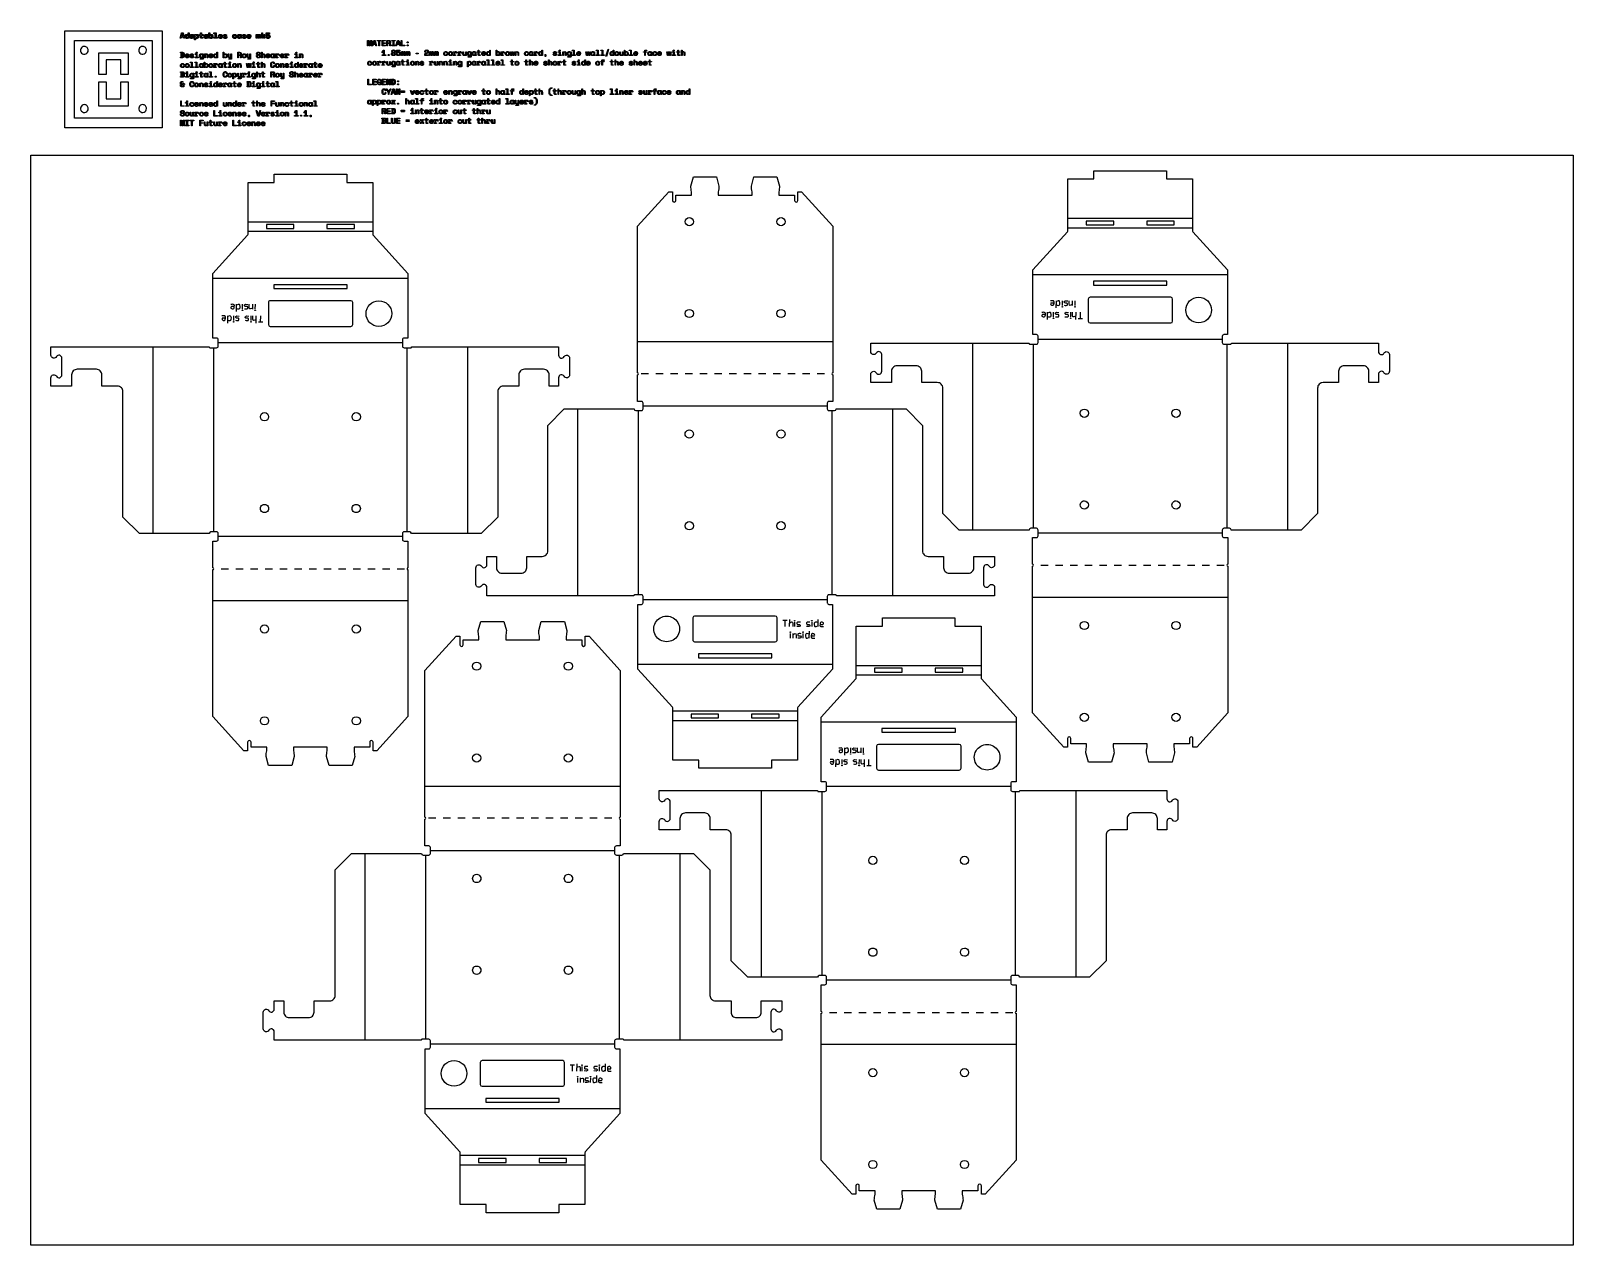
# Model space of a CAD drawing. Extents: x 0 to 841, y 0 to 662.
import ezdxf

# ---------------------------------------------------------------- set-up
doc = ezdxf.new("R2010")
doc.units = 0
doc.layers.get('0').update_dxf_attribs({"linetype": 'CONTINUOUS'})

msp = doc.modelspace()

# ---------------------------------------------------------------- linework, layer by layer
at = {"color": 7}
for points in [[(18.600556, 661.708201), (71.517208, 661.708201), (71.517208, 608.791548), (18.600556, 608.791548)], [(23.892221, 656.416536), (66.225543, 656.416536), (66.225543, 614.083214), (23.892221, 614.083214)], [(83.126764, 658.274304), (82.119231, 658.274304), (81.975298, 657.639305), (81.391098, 657.639305), (82.098064, 660.602637), (83.147931, 660.602637), (83.854897, 657.639305), (83.270697, 657.639305)], [(82.237764, 658.807704), (83.003998, 658.807704), (82.661098, 660.323237), (82.584898, 660.323237)], [(85.196861, 658.088038)], [(87.724158, 658.088038)], [(90.412321, 658.088038)], [(95.49655, 658.088038)], [(98.20588, 658.088038)], [(99.780677, 658.147304), (100.517277, 658.147304), (100.517277, 660.094637), (99.806077, 660.094637), (99.806077, 660.602637), (101.050677, 660.602637), (101.050677, 658.147304), (101.736477, 658.147304), (101.736477, 657.639305), (99.780677, 657.639305)], [(103.357843, 659.315704)], [(105.64384, 659.146371)], [(113.63213, 658.088038)], [(116.007029, 659.146371)], [(118.902625, 659.315704)], [(126.404085, 658.968571), (126.505685, 658.968571), (127.064485, 659.739037), (127.648685, 659.739037), (127.648685, 659.713637), (126.971351, 658.752671), (126.971351, 658.676471), (127.716418, 657.664705), (127.716418, 657.639305), (127.106818, 657.639305), (126.505685, 658.460571), (126.404085, 658.460571), (126.404085, 657.639305), (125.870685, 657.639305), (125.870685, 660.602637), (126.404085, 660.602637)], [(183.647356, 656.519263), (184.32469, 656.519263), (184.722623, 653.70833), (184.773423, 653.70833), (185.171356, 656.519263), (185.848689, 656.519263), (185.848689, 653.55593), (185.518489, 653.55593), (185.518489, 656.366863), (185.467689, 656.366863), (185.069756, 653.55593), (184.426289, 653.55593), (184.028356, 656.366863), (183.977556, 656.366863), (183.977556, 653.55593), (183.647356, 653.55593)], [(187.973819, 654.29253), (186.70382, 654.29253), (186.48792, 653.55593), (186.10692, 653.55593), (187.004386, 656.519263), (187.673253, 656.519263), (188.570719, 653.55593), (188.189719, 653.55593)], [(187.313419, 656.366863), (186.801186, 654.62273), (187.876453, 654.62273), (187.364219, 656.366863)], [(188.888216, 656.519263), (190.971016, 656.519263), (190.971016, 656.189063), (190.107416, 656.189063), (190.107416, 653.55593), (189.751816, 653.55593), (189.751816, 656.189063), (188.888216, 656.189063)], [(191.622946, 656.519263), (193.417879, 656.519263), (193.417879, 656.189063), (191.978546, 656.189063), (191.978546, 655.20693), (193.392479, 655.20693), (193.392479, 654.87673), (191.978546, 654.87673), (191.978546, 653.88613), (193.443279, 653.88613), (193.443279, 653.55593), (191.622946, 653.55593)], [(196.762209, 656.519263), (198.641808, 656.519263), (198.641808, 656.189063), (197.879809, 656.189063), (197.879809, 653.88613), (198.641808, 653.88613), (198.641808, 653.55593), (196.762209, 653.55593), (196.762209, 653.88613), (197.524209, 653.88613), (197.524209, 656.189063), (196.762209, 656.189063)], [(200.927805, 654.29253), (199.657806, 654.29253), (199.441906, 653.55593), (199.060906, 653.55593), (199.958372, 656.519263), (200.627239, 656.519263), (201.524705, 653.55593), (201.143705, 653.55593)], [(200.267405, 656.366863), (199.755172, 654.62273), (200.830439, 654.62273), (200.318205, 656.366863)], [(201.956502, 656.519263), (202.312102, 656.519263), (202.312102, 653.88613), (203.861502, 653.88613), (203.861502, 653.55593), (201.956502, 653.55593)], [(29.183886, 653.241537)], [(37.121362, 637.895718), (37.121362, 649.801965), (52.996358, 649.801965), (52.996358, 637.895718), (49.027609, 637.895718), (49.027609, 645.833216), (41.090111, 645.833216), (41.090111, 637.895718)], [(60.933877, 653.241537)], [(85.230728, 648.901707)], [(87.313524, 648.61384)], [(89.519088, 647.360774), (90.255688, 647.360774), (90.255688, 648.850907), (89.595288, 648.850907), (89.595288, 649.155707), (90.585888, 649.155707), (90.585888, 647.360774), (91.271687, 647.360774), (91.271687, 647.055974), (89.519088, 647.055974)], [(90.120221, 649.78224)], [(98.184714, 648.901707)], [(129.274281, 648.901707)], [(137.046671, 648.901707)], [(143.925831, 647.360774), (144.662431, 647.360774), (144.662431, 648.850907), (144.002031, 648.850907), (144.002031, 649.155707), (144.992631, 649.155707), (144.992631, 647.360774), (145.678431, 647.360774), (145.678431, 647.055974), (143.925831, 647.055974)], [(144.526964, 649.78224)], [(192.363779, 648.594465), (192.363779, 651.070964), (192.312979, 651.070964), (191.826149, 649.957598), (191.47478, 649.957598), (191.47478, 649.982998), (192.029346, 651.227598), (192.719379, 651.227598), (192.719379, 648.594465), (193.557579, 648.594465), (193.557579, 648.264265), (191.52558, 648.264265), (191.52558, 648.594465)], [(194.814879, 648.501332)], [(197.702009, 649.966065)], [(205.178068, 655.418596)], [(205.178068, 653.792997)], [(210.020995, 649.517331), (211.290994, 649.517331), (211.290994, 649.212531), (210.020995, 649.212531)], [(228.791577, 648.518265)], [(239.120897, 648.518265)], [(241.665129, 648.518265)], [(246.944089, 650.109998)], [(249.513719, 648.518265)], [(254.729182, 648.518265)], [(259.881134, 648.518265)], [(263.360933, 648.264265), (262.751333, 648.264265), (262.497333, 650.211598), (262.446533, 650.211598), (262.192533, 648.264265), (261.582933, 648.264265), (261.252733, 650.363998), (261.5914, 650.363998), (261.8708, 648.416665), (261.9216, 648.416665), (262.167133, 650.363998), (262.776733, 650.363998), (263.022266, 648.416665), (263.073066, 648.416665), (263.352466, 650.363998), (263.691133, 650.363998)], [(272.754705, 648.518265)], [(278.012504, 648.518265)], [(280.311203, 648.501332)], [(285.298068, 649.822131)], [(287.503634, 648.569065), (288.240234, 648.569065), (288.240234, 650.059198), (287.579834, 650.059198), (287.579834, 650.363998), (288.570434, 650.363998), (288.570434, 648.569065), (289.256234, 648.569065), (289.256234, 648.264265), (287.503634, 648.264265)], [(288.104768, 650.990531)], [(293.52764, 648.518265)], [(295.225206, 648.569065), (295.987206, 648.569065), (295.987206, 650.922798), (295.250606, 650.922798), (295.250606, 651.227598), (296.317406, 651.227598), (296.317406, 648.569065), (297.079405, 648.569065), (297.079405, 648.264265), (295.225206, 648.264265)], [(298.760038, 650.109998)], [(304.813703, 648.264265), (304.204103, 648.264265), (303.950104, 650.211598), (303.899304, 650.211598), (303.645304, 648.264265), (303.035704, 648.264265), (302.705504, 650.363998), (303.04417, 650.363998), (303.32357, 648.416665), (303.37437, 648.416665), (303.619904, 650.363998), (304.229503, 650.363998), (304.475037, 648.416665), (304.525837, 648.416665), (304.805237, 650.363998), (305.143903, 650.363998)], [(306.43507, 648.518265)], [(308.179202, 648.569065), (308.941202, 648.569065), (308.941202, 650.922798), (308.204602, 650.922798), (308.204602, 651.227598), (309.271402, 651.227598), (309.271402, 648.569065), (310.033402, 648.569065), (310.033402, 648.264265), (308.179202, 648.264265)], [(310.770002, 648.569065), (311.532002, 648.569065), (311.532002, 650.922798), (310.795402, 650.922798), (310.795402, 651.227598), (311.862201, 651.227598), (311.862201, 648.569065), (312.624201, 648.569065), (312.624201, 648.264265), (310.770002, 648.264265)], [(314.757801, 651.676331), (315.054134, 651.583197), (313.822234, 647.815532), (313.521668, 647.908665)], [(316.874467, 648.518265)], [(319.469499, 648.518265)], [(324.680705, 648.518265)], [(326.314771, 648.569065), (327.076771, 648.569065), (327.076771, 650.922798), (326.340171, 650.922798), (326.340171, 651.227598), (327.406971, 651.227598), (327.406971, 648.569065), (328.168971, 648.569065), (328.168971, 648.264265), (326.314771, 648.264265)], [(329.849604, 650.109998)], [(337.524635, 648.518265)], [(342.8036, 650.109998)], [(348.857265, 648.264265), (348.247665, 648.264265), (347.993665, 650.211598), (347.942865, 650.211598), (347.688865, 648.264265), (347.079266, 648.264265), (346.749066, 650.363998), (347.087732, 650.363998), (347.367132, 648.416665), (347.417932, 648.416665), (347.663465, 650.363998), (348.273065, 650.363998), (348.518599, 648.416665), (348.569399, 648.416665), (348.848798, 650.363998), (349.187465, 650.363998)], [(349.682765, 648.569065), (350.419365, 648.569065), (350.419365, 650.059198), (349.758965, 650.059198), (349.758965, 650.363998), (350.749565, 650.363998), (350.749565, 648.569065), (351.435364, 648.569065), (351.435364, 648.264265), (349.682765, 648.264265)], [(350.283898, 650.990531)], [(84.938628, 639.19891)], [(85.213794, 642.018309)], [(86.877491, 642.069109), (87.639491, 642.069109), (87.639491, 644.422841), (86.902891, 644.422841), (86.902891, 644.727641), (87.969691, 644.727641), (87.969691, 642.069109), (88.731691, 642.069109), (88.731691, 641.764309), (86.877491, 641.764309)], [(89.468288, 642.069109), (90.230288, 642.069109), (90.230288, 644.422841), (89.493688, 644.422841), (89.493688, 644.727641), (90.560488, 644.727641), (90.560488, 642.069109), (91.322487, 642.069109), (91.322487, 641.764309), (89.468288, 641.764309)], [(90.120221, 639.19891)], [(92.905754, 642.018309)], [(92.95232, 647.309974)], [(95.606617, 642.018309)], [(97.24068, 636.777444), (98.00268, 636.777444), (98.00268, 639.131176), (97.26608, 639.131176), (97.26608, 639.435976), (98.33288, 639.435976), (98.33288, 636.777444), (99.09488, 636.777444), (99.09488, 636.472644), (97.24068, 636.472644)], [(98.16778, 642.018309)], [(100.754344, 647.309974)], [(103.268943, 642.018309)], [(105.969806, 647.309974)], [(107.65467, 642.069109), (108.39127, 642.069109), (108.39127, 643.559242), (107.73087, 643.559242), (107.73087, 643.864042), (108.721469, 643.864042), (108.721469, 642.069109), (109.407269, 642.069109), (109.407269, 641.764309), (107.65467, 641.764309)], [(108.255803, 644.490575)], [(111.121766, 642.018309)], [(116.303362, 647.309974)], [(119.783159, 641.764309), (119.173559, 641.764309), (118.919559, 643.711642), (118.868759, 643.711642), (118.614759, 641.764309), (118.005159, 641.764309), (117.674959, 643.864042), (118.013626, 643.864042), (118.293026, 641.916709), (118.343826, 641.916709), (118.589359, 643.864042), (119.198959, 643.864042), (119.444492, 641.916709), (119.495292, 641.916709), (119.774692, 643.864042), (120.113359, 643.864042)], [(118.618992, 639.19891)], [(120.608656, 642.069109), (121.345256, 642.069109), (121.345256, 643.559242), (120.684856, 643.559242), (120.684856, 643.864042), (121.675455, 643.864042), (121.675455, 642.069109), (122.361255, 642.069109), (122.361255, 641.764309), (120.608656, 641.764309)], [(121.209789, 644.490575)], [(131.767711, 647.309974)], [(131.865078, 642.035242)], [(134.438941, 642.018309)], [(139.129471, 643.322175)], [(141.335034, 642.069109), (142.071634, 642.069109), (142.071634, 643.559242), (141.411234, 643.559242), (141.411234, 643.864042), (142.401834, 643.864042), (142.401834, 642.069109), (143.087634, 642.069109), (143.087634, 641.764309), (141.335034, 641.764309)], [(141.936167, 644.490575)], [(144.797897, 642.018309)], [(147.409861, 643.610042)], [(152.49409, 642.018309)], [(157.77305, 643.610042)], [(187.338819, 643.2266)], [(197.668142, 643.2266)], [(200.212372, 643.2266)], [(204.598102, 643.2774), (205.334701, 643.2774), (205.334701, 644.767533), (204.674302, 644.767533), (204.674302, 645.072333), (205.664901, 645.072333), (205.664901, 643.2774), (206.350701, 643.2774), (206.350701, 642.9726), (204.598102, 642.9726)], [(205.199235, 645.698866)], [(208.065198, 643.2266)], [(212.755725, 644.530466)], [(227.915277, 643.2774), (228.651877, 643.2774), (228.651877, 644.767533), (227.991477, 644.767533), (227.991477, 645.072333), (228.982077, 645.072333), (228.982077, 643.2774), (229.667876, 643.2774), (229.667876, 642.9726), (227.915277, 642.9726)], [(228.51641, 645.698866)], [(233.939303, 643.2266)], [(239.184397, 643.2266)], [(241.665129, 643.2266)], [(246.846723, 643.2266)], [(248.590853, 643.2774), (249.352853, 643.2774), (249.352853, 645.631132), (248.616253, 645.631132), (248.616253, 645.935932), (249.683052, 645.935932), (249.683052, 643.2774), (250.445052, 643.2774), (250.445052, 642.9726), (248.590853, 642.9726)], [(251.181649, 643.2774), (251.943649, 643.2774), (251.943649, 645.631132), (251.207049, 645.631132), (251.207049, 645.935932), (252.273849, 645.935932), (252.273849, 643.2774), (253.035849, 643.2774), (253.035849, 642.9726), (251.181649, 642.9726)], [(254.716482, 644.818333)], [(256.363235, 643.2774), (257.125235, 643.2774), (257.125235, 645.631132), (256.388635, 645.631132), (256.388635, 645.935932), (257.455435, 645.935932), (257.455435, 643.2774), (258.217434, 643.2774), (258.217434, 642.9726), (256.363235, 642.9726)], [(265.06274, 643.2266)], [(275.442871, 644.818333)], [(280.11647, 644.530466)], [(285.789135, 643.2266)], [(295.661239, 644.530466)], [(297.866805, 643.2774), (298.603405, 643.2774), (298.603405, 644.767533), (297.943005, 644.767533), (297.943005, 645.072333), (298.933605, 645.072333), (298.933605, 643.2774), (299.619405, 643.2774), (299.619405, 642.9726), (297.866805, 642.9726)], [(298.467938, 645.698866)], [(301.329671, 643.2266)], [(303.941637, 644.818333)], [(309.106302, 643.2266)], [(322.077206, 644.818333)], [(326.750804, 644.530466)], [(332.440403, 644.818333)], [(335.031202, 644.818333)], [(52.996358, 633.926969), (52.996358, 620.697803), (37.121362, 620.697803), (37.121362, 633.926969), (41.090111, 633.926969), (41.090111, 624.666552), (49.027609, 624.666552), (49.027609, 633.926969)], [(84.337495, 636.777444), (85.074094, 636.777444), (85.074094, 638.267576), (84.413695, 638.267576), (84.413695, 638.572376), (85.404294, 638.572376), (85.404294, 636.777444), (86.090094, 636.777444), (86.090094, 636.472644), (84.337495, 636.472644)], [(87.770724, 636.726644)], [(87.821524, 631.451912)], [(89.519088, 636.777444), (90.255688, 636.777444), (90.255688, 638.267576), (89.595288, 638.267576), (89.595288, 638.572376), (90.585888, 638.572376), (90.585888, 636.777444), (91.271687, 636.777444), (91.271687, 636.472644), (89.519088, 636.472644)], [(90.395388, 631.434978)], [(95.085917, 632.738845)], [(95.49655, 636.726644)], [(97.29148, 631.485778), (98.02808, 631.485778), (98.02808, 632.975911), (97.36768, 632.975911), (97.36768, 633.280711), (98.35828, 633.280711), (98.35828, 631.485778), (99.04408, 631.485778), (99.04408, 631.180978), (97.29148, 631.180978)], [(97.892614, 633.907244)], [(100.462244, 636.70971)], [(100.754344, 631.434978)], [(103.36631, 633.026711)], [(105.957106, 636.743577)], [(108.450536, 631.434978)], [(108.53097, 636.726644)], [(111.1514, 636.726644)], [(113.729496, 633.026711)], [(118.017859, 636.777444), (118.754459, 636.777444), (118.754459, 638.267576), (118.094059, 638.267576), (118.094059, 638.572376), (119.084659, 638.572376), (119.084659, 636.777444), (119.770459, 636.777444), (119.770459, 636.472644), (118.017859, 636.472644)], [(120.608656, 631.485778), (121.345256, 631.485778), (121.345256, 632.975911), (120.684856, 632.975911), (120.684856, 633.280711), (121.675455, 633.280711), (121.675455, 631.485778), (122.361255, 631.485778), (122.361255, 631.180978), (120.608656, 631.180978)], [(121.209789, 633.907244)], [(121.451089, 636.726644)], [(124.041885, 631.434978)], [(125.790252, 631.485778), (126.526851, 631.485778), (126.526851, 632.975911), (125.866452, 632.975911), (125.866452, 633.280711), (126.857051, 633.280711), (126.857051, 631.485778), (127.542851, 631.485778), (127.542851, 631.180978), (125.790252, 631.180978)], [(126.391385, 633.907244)], [(131.767711, 631.434978)], [(133.511842, 631.485778), (134.273841, 631.485778), (134.273841, 633.839511), (133.537242, 633.839511), (133.537242, 634.144311), (134.604041, 634.144311), (134.604041, 631.485778), (135.366041, 631.485778), (135.366041, 631.180978), (133.511842, 631.180978)], [(134.438941, 636.726644)], [(147.409861, 638.318376)], [(149.903291, 636.726644)], [(155.182253, 638.318376)], [(183.820923, 635.352602), (184.176523, 635.352602), (184.176523, 632.719469), (185.725922, 632.719469), (185.725922, 632.389269), (183.820923, 632.389269)], [(186.441353, 635.352602), (188.236286, 635.352602), (188.236286, 635.022402), (186.796953, 635.022402), (186.796953, 634.040269), (188.210886, 634.040269), (188.210886, 633.710069), (186.796953, 633.710069), (186.796953, 632.719469), (188.261686, 632.719469), (188.261686, 632.389269), (186.441353, 632.389269)], [(191.622946, 635.352602), (193.417879, 635.352602), (193.417879, 635.022402), (191.978546, 635.022402), (191.978546, 634.040269), (193.392479, 634.040269), (193.392479, 633.710069), (191.978546, 633.710069), (191.978546, 632.719469), (193.443279, 632.719469), (193.443279, 632.389269), (191.622946, 632.389269)], [(195.691179, 632.541669), (195.741979, 632.541669), (195.741979, 635.352602), (196.097578, 635.352602), (196.097578, 632.389269), (195.386379, 632.389269), (194.531246, 635.200202), (194.480446, 635.200202), (194.480446, 632.389269), (194.124846, 632.389269), (194.124846, 635.352602), (194.836045, 635.352602)], [(199.996472, 634.251935)], [(199.996472, 632.626336)], [(81.695898, 623.56098), (82.051498, 623.56098), (82.051498, 620.927848), (83.600897, 620.927848), (83.600897, 620.597648), (81.695898, 620.597648)], [(84.337495, 620.902448), (85.074094, 620.902448), (85.074094, 622.392581), (84.413695, 622.392581), (84.413695, 622.697381), (85.404294, 622.697381), (85.404294, 620.902448), (86.090094, 620.902448), (86.090094, 620.597648), (84.337495, 620.597648)], [(84.938628, 623.323914)], [(90.412321, 622.443381)], [(98.184714, 622.443381)], [(113.729496, 622.443381)], [(126.683485, 622.443381)], [(130.954912, 623.56098), (132.775245, 623.56098), (132.775245, 623.23078), (131.310512, 623.23078), (131.310512, 622.248647), (132.749845, 622.248647), (132.749845, 621.918447), (131.310512, 621.918447), (131.310512, 620.597648), (130.954912, 620.597648)], [(143.925831, 620.902448), (144.662431, 620.902448), (144.662431, 622.392581), (144.002031, 622.392581), (144.002031, 622.697381), (144.992631, 622.697381), (144.992631, 620.902448), (145.678431, 620.902448), (145.678431, 620.597648), (143.925831, 620.597648)], [(144.526964, 623.323914)], [(154.23822, 620.902448), (155.00022, 620.902448), (155.00022, 623.25618), (154.26362, 623.25618), (154.26362, 623.56098), (155.33042, 623.56098), (155.33042, 620.902448), (156.09242, 620.902448), (156.09242, 620.597648), (154.23822, 620.597648)], [(29.183886, 621.491546)], [(60.933877, 621.491546)], [(85.213794, 615.559983)], [(95.085917, 622.155514)], [(95.593917, 617.151715)], [(99.831477, 618.269315), (100.187077, 618.269315), (100.187077, 615.636183), (101.736477, 615.636183), (101.736477, 615.305983), (99.831477, 615.305983)], [(100.754344, 620.851648)], [(102.473076, 615.610783), (103.209676, 615.610783), (103.209676, 617.100915), (102.549276, 617.100915), (102.549276, 617.405715), (103.539876, 617.405715), (103.539876, 615.610783), (104.225676, 615.610783), (104.225676, 615.305983), (102.473076, 615.305983)], [(103.07421, 618.032249)], [(108.547903, 617.151715)], [(111.117533, 620.851648)], [(113.221496, 616.863849)], [(116.320295, 617.151715)], [(118.597826, 615.543049)], [(122.894652, 618.269315), (123.275652, 618.269315), (124.050352, 615.458383), (124.101152, 615.458383), (124.875852, 618.269315), (125.256852, 618.269315), (124.418652, 615.305983), (123.732852, 615.305983)], [(126.683485, 617.151715)], [(131.357078, 616.863849)], [(133.562642, 615.610783), (134.299241, 615.610783), (134.299241, 617.100915), (133.638842, 617.100915), (133.638842, 617.405715), (134.629441, 617.405715), (134.629441, 615.610783), (135.315241, 615.610783), (135.315241, 615.305983), (133.562642, 615.305983)], [(134.163775, 618.032249)], [(137.029738, 615.559983)], [(144.645497, 615.636183), (144.645497, 618.112682), (144.594697, 618.112682), (144.107864, 616.999315), (143.756498, 616.999315), (143.756498, 617.024715), (144.311064, 618.269315), (145.001097, 618.269315), (145.001097, 615.636183), (145.839297, 615.636183), (145.839297, 615.305983), (143.807298, 615.305983), (143.807298, 615.636183)], [(147.096594, 615.543049)], [(147.392927, 620.851648)], [(149.827091, 615.636183), (149.827091, 618.112682), (149.776293, 618.112682), (149.289458, 616.999315), (148.938094, 616.999315), (148.938094, 617.024715), (149.49266, 618.269315), (150.182693, 618.269315), (150.182693, 615.636183), (151.02089, 615.636183), (151.02089, 615.305983), (148.988894, 615.305983), (148.988894, 615.636183)], [(152.27819, 615.543049)], [(152.49409, 620.851648)], [(81.522331, 612.97765), (82.199664, 612.97765), (82.597598, 610.166717), (82.648398, 610.166717), (83.046331, 612.97765), (83.723664, 612.97765), (83.723664, 610.014317), (83.393464, 610.014317), (83.393464, 612.82525), (83.342664, 612.82525), (82.944731, 610.014317), (82.301264, 610.014317), (81.903331, 612.82525), (81.852531, 612.82525), (81.852531, 610.014317), (81.522331, 610.014317)], [(84.273995, 612.97765), (86.153594, 612.97765), (86.153594, 612.64745), (85.391594, 612.64745), (85.391594, 610.344517), (86.153594, 610.344517), (86.153594, 610.014317), (84.273995, 610.014317), (84.273995, 610.344517), (85.035994, 610.344517), (85.035994, 612.64745), (84.273995, 612.64745)], [(86.763191, 612.97765), (88.845991, 612.97765), (88.845991, 612.64745), (87.982391, 612.64745), (87.982391, 610.014317), (87.626791, 610.014317), (87.626791, 612.64745), (86.763191, 612.64745)], [(92.092954, 612.97765), (93.913287, 612.97765), (93.913287, 612.64745), (92.448554, 612.64745), (92.448554, 611.665317), (93.887887, 611.665317), (93.887887, 611.335117), (92.448554, 611.335117), (92.448554, 610.014317), (92.092954, 610.014317)], [(105.957106, 611.86005)], [(110.194666, 612.97765), (110.550266, 612.97765), (110.550266, 610.344517), (112.099666, 610.344517), (112.099666, 610.014317), (110.194666, 610.014317)], [(112.836263, 610.319117), (113.572863, 610.319117), (113.572863, 611.80925), (112.912463, 611.80925), (112.912463, 612.11405), (113.903063, 612.11405), (113.903063, 610.319117), (114.588863, 610.319117), (114.588863, 610.014317), (112.836263, 610.014317)], [(113.437396, 612.740583)], [(118.911092, 611.86005)], [(123.584686, 611.572184)], [(126.683485, 611.86005)], [(0, 593.999849), (840.999808, 593.999849), (840.999808, 0.000026), (0, 0.000026)]]:
    msp.add_lwpolyline(points, close=True, dxfattribs=at)
for points in [[(84.104661, 658.651071), (84.104661, 658.727271)], [(84.638061, 658.714571), (84.638061, 658.663771)], [(85.679461, 659.434237), (85.755661, 659.434237), (85.755661, 660.602637), (86.289061, 660.602637), (86.289061, 657.639305), (85.755661, 657.639305), (85.755661, 657.944105)], [(85.755661, 657.944105), (85.679461, 657.944105)], [(85.755661, 658.663771), (85.755661, 658.714571)], [(86.678525, 658.655304), (86.678525, 658.723038)], [(87.211924, 658.714571), (87.211924, 658.663771)], [(88.160191, 659.485037), (88.236391, 659.485037), (88.236391, 659.739037), (88.769791, 659.739037), (88.769791, 658.274304)], [(88.274491, 657.944105), (88.198291, 657.944105)], [(88.236391, 658.663771), (88.236391, 658.714571)], [(88.884091, 658.147304), (88.964524, 658.147304), (88.964524, 657.639305), (88.600457, 657.639305)], [(89.853521, 656.792638), (89.320121, 656.792638), (89.320121, 659.739037), (89.853521, 659.739037), (89.853521, 659.434237), (89.929721, 659.434237)], [(89.853521, 658.714571), (89.853521, 658.663771)], [(89.929721, 657.944105), (89.853521, 657.944105), (89.853521, 656.792638)], [(90.971121, 658.663771), (90.971121, 658.714571)], [(91.504521, 658.727271), (91.504521, 658.651071)], [(91.961721, 659.739037), (92.58402, 659.739037), (92.58402, 660.602637), (93.11742, 660.602637), (93.11742, 659.739037), (93.875187, 659.739037), (93.875187, 659.231038), (93.11742, 659.231038), (93.11742, 658.274304)], [(92.58402, 657.969505), (92.58402, 659.231038), (91.961721, 659.231038), (91.961721, 659.739037)], [(93.23172, 658.147304), (93.798987, 658.147304), (93.798987, 657.639305), (92.909987, 657.639305)], [(94.450917, 658.655304), (94.450917, 658.723038)], [(94.984317, 658.714571), (94.984317, 658.663771)], [(95.932583, 659.485037), (96.008783, 659.485037), (96.008783, 659.739037), (96.542183, 659.739037), (96.542183, 658.274304)], [(96.046883, 657.944105), (95.970683, 657.944105)], [(96.008783, 658.663771), (96.008783, 658.714571)], [(96.656483, 658.147304), (96.736917, 658.147304), (96.736917, 657.639305), (96.37285, 657.639305)], [(97.64708, 657.639305), (97.113681, 657.639305), (97.113681, 660.602637), (97.64708, 660.602637), (97.64708, 659.434237), (97.72328, 659.434237)], [(97.64708, 658.714571), (97.64708, 658.663771)], [(97.72328, 657.944105), (97.64708, 657.944105), (97.64708, 657.639305)], [(98.76468, 658.663771), (98.76468, 658.714571)], [(99.29808, 658.727271), (99.29808, 658.651071)], [(102.303743, 658.697638), (102.303743, 658.723038)], [(104.395009, 658.799238), (104.395009, 658.515604), (102.854076, 658.515604)], [(102.862543, 658.972804), (103.853143, 658.972804)], [(103.819276, 658.325104), (104.276476, 658.071105)], [(105.025773, 658.240438), (105.51684, 658.401304)], [(105.118906, 659.129438), (105.118906, 659.154838)], [(106.769906, 659.264904), (106.287306, 659.070171)], [(106.863039, 658.291238), (106.863039, 658.265838)], [(110.0465, 658.646838), (110.0465, 658.697638)], [(110.5799, 658.684938), (110.5799, 658.659538)], [(112.205499, 658.968571), (111.680566, 658.833104)], [(111.680566, 658.541004), (112.205499, 658.409771)], [(112.586496, 658.655304), (112.586496, 658.723038)], [(113.119896, 658.714571), (113.119896, 658.663771)], [(114.068163, 659.485037), (114.144363, 659.485037), (114.144363, 659.739037), (114.677763, 659.739037), (114.677763, 658.274304)], [(114.182463, 657.944105), (114.106263, 657.944105)], [(114.144363, 658.663771), (114.144363, 658.714571)], [(114.792063, 658.147304), (114.872496, 658.147304), (114.872496, 657.639305), (114.508429, 657.639305)], [(115.388962, 658.240438), (115.880029, 658.401304)], [(115.482096, 659.129438), (115.482096, 659.154838)], [(117.133095, 659.264904), (116.650495, 659.070171)], [(117.226229, 658.291238), (117.226229, 658.265838)], [(117.848526, 658.697638), (117.848526, 658.723038)], [(119.939792, 658.799238), (119.939792, 658.515604), (118.398859, 658.515604)], [(118.407326, 658.972804), (119.397925, 658.972804)], [(119.364059, 658.325104), (119.821259, 658.071105)], [(123.466152, 659.087104), (123.466152, 657.639305), (122.932752, 657.639305), (122.932752, 659.739037), (123.466152, 659.739037), (123.466152, 659.535837), (123.542352, 659.535837)], [(124.342452, 659.087104), (124.342452, 657.639305), (123.809052, 657.639305), (123.809052, 659.112504)], [(124.266252, 659.535837), (124.342452, 659.535837)], [(125.218752, 657.639305), (124.685352, 657.639305), (124.685352, 659.112504)], [(125.218752, 659.264904), (125.218752, 657.639305)], [(128.190548, 658.579104), (128.190548, 658.680704), (128.749348, 658.680704), (128.749348, 658.629904)], [(128.241348, 658.960104), (128.241348, 660.602637), (130.222548, 660.602637), (130.222548, 660.069237), (128.800148, 660.069237), (128.800148, 659.264904), (128.876348, 659.264904)], [(129.155748, 658.960104), (128.241348, 658.960104)], [(130.425748, 658.706104), (130.425748, 658.680704)], [(195.454112, 654.77513), (194.531246, 654.77513), (194.531246, 653.55593), (194.175646, 653.55593), (194.175646, 656.519263), (195.233979, 656.519263)], [(195.191645, 656.189063), (194.531246, 656.189063), (194.531246, 655.10533)], [(81.636631, 650.019307), (82.610298, 650.019307)], [(82.610298, 647.055974), (81.636631, 647.055974), (81.636631, 647.390407), (81.890631, 647.390407), (81.890631, 649.689107), (81.636631, 649.689107), (81.636631, 650.019307)], [(82.559498, 649.689107), (82.246231, 649.689107), (82.246231, 647.386174), (82.559498, 647.386174)], [(83.313031, 648.18204), (83.313031, 648.89324)], [(83.668631, 648.91864), (83.668631, 648.15664)], [(84.197795, 648.080441), (84.197795, 648.18204)], [(86.221327, 648.275174), (86.221327, 648.004241), (84.527994, 648.004241)], [(84.536461, 648.30904), (85.891127, 648.30904)], [(85.882661, 647.741774), (86.195927, 647.657107)], [(86.881725, 647.758707), (87.194991, 647.834907)], [(86.991791, 648.58844), (86.991791, 648.61384)], [(88.617391, 648.56304), (88.304124, 648.48684)], [(88.668191, 647.674041), (88.668191, 647.648641)], [(91.910921, 648.071974), (91.910921, 648.139707)], [(92.249587, 648.139707), (92.249587, 648.071974)], [(93.604253, 648.825507), (93.655053, 648.825507), (93.655053, 649.155707), (93.985253, 649.155707), (93.985253, 646.539508)], [(93.655053, 648.080441), (93.655053, 648.13124)], [(94.980084, 647.055974), (94.649884, 647.055974), (94.649884, 649.155707), (94.980084, 649.155707), (94.980084, 648.800107), (95.030884, 648.800107)], [(94.980084, 648.148174), (94.980084, 647.055974)], [(96.504083, 648.30904), (96.504083, 647.055974), (96.173883, 647.055974), (96.173883, 648.241307)], [(97.151781, 648.080441), (97.151781, 648.18204)], [(99.175313, 648.275174), (99.175313, 648.004241), (97.48198, 648.004241)], [(97.490447, 648.30904), (98.845113, 648.30904)], [(98.836647, 647.741774), (99.149913, 647.657107)], [(99.712944, 648.071974), (99.712944, 648.139707)], [(100.05161, 648.139707), (100.05161, 648.071974)], [(101.406277, 648.825507), (101.457077, 648.825507), (101.457077, 650.019307), (101.787277, 650.019307), (101.787277, 647.055974), (101.457077, 647.055974), (101.457077, 647.377707)], [(101.457077, 648.080441), (101.457077, 648.13124)], [(105.267073, 647.055974), (104.936873, 647.055974), (104.936873, 650.019307), (105.267073, 650.019307), (105.267073, 648.825507), (105.317873, 648.825507)], [(105.267073, 648.13124), (105.267073, 648.080441)], [(106.672539, 648.063507), (106.672539, 648.148174)], [(107.011206, 648.148174), (107.011206, 648.063507)], [(107.60387, 647.902641), (107.60387, 649.155707), (107.93407, 649.155707), (107.93407, 647.944974)], [(109.127869, 648.063507), (109.127869, 649.155707), (109.458069, 649.155707), (109.458069, 646.539508)], [(114.055463, 648.275174), (113.132596, 648.275174), (113.132596, 647.055974), (112.776996, 647.055974), (112.776996, 650.019307), (113.835329, 650.019307)], [(113.792996, 649.689107), (113.132596, 649.689107), (113.132596, 648.605374)], [(113.132596, 648.605374), (113.792996, 648.605374)], [(114.639663, 647.055974), (114.284063, 647.055974), (114.284063, 648.046574)], [(114.368729, 648.503774), (114.368729, 648.452974)], [(114.385663, 649.113374), (114.385663, 649.189574)], [(114.639663, 648.122774), (114.639663, 647.055974)], [(114.741263, 649.214974), (114.741263, 649.087974)], [(115.249262, 648.080441), (115.249262, 648.13124)], [(115.587929, 648.13124), (115.587929, 648.080441)], [(117.018795, 648.080441), (117.018795, 648.13124)], [(117.357462, 648.13124), (117.357462, 648.080441)], [(117.967059, 647.902641), (117.967059, 649.155707), (118.297259, 649.155707), (118.297259, 647.944974)], [(119.491059, 648.063507), (119.491059, 649.155707), (119.821259, 649.155707), (119.821259, 646.539508)], [(122.970852, 648.080441), (122.970852, 648.20744), (123.326452, 648.20744), (123.326452, 648.10584)], [(123.097852, 649.240374), (123.097852, 649.291174)], [(123.453452, 649.278474), (123.453452, 649.253074)], [(125.129852, 649.189574), (125.129852, 649.011774), (124.774252, 649.011774), (124.774252, 649.164174)], [(124.799652, 647.860307), (124.799652, 647.885707)], [(125.155252, 647.911107), (125.155252, 647.860307)], [(126.069652, 647.055974), (125.739452, 647.055974), (125.739452, 650.019307), (126.069652, 650.019307), (126.069652, 648.774707), (126.120452, 648.774707)], [(126.069652, 648.148174), (126.069652, 647.055974)], [(127.593651, 648.30904), (127.593651, 647.055974), (127.263451, 647.055974), (127.263451, 648.241307)], [(128.241348, 648.080441), (128.241348, 648.18204)], [(130.264881, 648.275174), (130.264881, 648.004241), (128.571548, 648.004241)], [(128.580015, 648.30904), (129.934681, 648.30904)], [(129.926215, 647.741774), (130.239481, 647.657107)], [(130.751712, 648.071974), (130.751712, 648.139707)], [(131.090378, 648.139707), (131.090378, 648.071974)], [(132.394245, 648.825507), (132.445045, 648.825507), (132.445045, 649.155707), (132.775245, 649.155707), (132.775245, 647.487774)], [(132.445045, 648.080441), (132.445045, 648.13124)], [(134.155308, 648.249774), (134.155308, 647.360774), (134.688708, 647.360774), (134.688708, 647.055974), (133.342508, 647.055974), (133.342508, 647.360774), (133.825108, 647.360774), (133.825108, 648.850907), (133.393308, 648.850907), (133.393308, 649.155707)], [(133.393308, 649.155707), (134.155308, 649.155707), (134.155308, 648.876307), (134.206108, 648.876307)], [(135.493041, 648.402174), (135.145908, 648.351374)], [(136.013738, 648.080441), (136.013738, 648.18204)], [(138.037271, 648.275174), (138.037271, 648.004241), (136.343938, 648.004241)], [(136.352405, 648.30904), (137.707071, 648.30904)], [(137.698605, 647.741774), (138.011871, 647.657107)], [(139.336904, 648.249774), (139.336904, 647.360774), (139.870304, 647.360774), (139.870304, 647.055974), (138.524104, 647.055974), (138.524104, 647.360774), (139.006704, 647.360774), (139.006704, 648.850907), (138.574904, 648.850907), (138.574904, 649.155707)], [(138.574904, 649.155707), (139.336904, 649.155707), (139.336904, 648.876307), (139.387704, 648.876307)], [(140.674637, 648.402174), (140.327504, 648.351374)], [(146.796028, 647.055974), (146.465828, 647.055974), (146.465828, 649.155707), (146.796028, 649.155707), (146.796028, 648.800107), (146.846828, 648.800107)], [(146.796028, 648.148174), (146.796028, 647.055974)], [(148.320027, 648.30904), (148.320027, 647.055974), (147.989827, 647.055974), (147.989827, 648.241307)], [(194.531246, 655.10533), (195.191645, 655.10533)], [(196.038312, 653.55593), (195.682712, 653.55593), (195.682712, 654.54653)], [(195.767379, 655.00373), (195.767379, 654.95293)], [(195.784312, 655.61333), (195.784312, 655.68953)], [(196.038312, 654.62273), (196.038312, 653.55593)], [(196.139912, 655.71493), (196.139912, 655.58793)], [(196.673309, 649.009331), (196.673309, 649.060131)], [(196.749509, 650.465598), (196.749509, 650.516398)], [(197.028909, 649.085531), (197.028909, 649.060131)], [(197.105109, 650.482531), (197.105109, 650.457131)], [(197.223642, 649.775565), (197.223642, 649.826365)], [(197.740109, 648.204998), (197.663909, 648.204998)], [(197.676609, 648.526732), (197.727409, 648.526732)], [(197.689309, 651.286864), (197.714709, 651.286864)], [(197.714709, 649.635865), (197.689309, 649.635865)], [(198.180375, 649.826365), (198.180375, 649.775565)], [(198.298909, 650.457131), (198.298909, 650.482531)], [(198.375109, 649.060131), (198.375109, 649.085531)], [(198.654508, 650.516398), (198.654508, 650.465598)], [(198.730708, 649.060131), (198.730708, 649.009331)], [(199.276806, 649.212531), (199.276806, 649.331065), (199.632406, 649.331065), (199.632406, 649.237931)], [(199.327606, 649.661265), (199.327606, 651.227598), (201.181805, 651.227598), (201.181805, 650.897398), (199.674739, 650.897398), (199.674739, 649.839065), (199.725539, 649.839065)], [(199.996472, 649.661265), (199.327606, 649.661265)], [(201.029405, 649.288731), (201.029405, 649.314131)], [(201.385005, 649.331065), (201.385005, 649.254865)], [(202.121602, 649.712065), (202.121602, 648.264265), (201.791402, 648.264265), (201.791402, 650.363998), (202.121602, 650.363998), (202.121602, 650.135398), (202.172402, 650.135398)], [(203.048702, 649.686665), (203.048702, 648.264265), (202.718502, 648.264265), (202.718502, 649.788265)], [(202.972502, 650.135398), (203.023302, 650.135398)], [(203.975802, 648.264265), (203.645602, 648.264265), (203.645602, 649.771331)], [(203.975802, 649.881398), (203.975802, 648.264265)], [(204.712402, 649.712065), (204.712402, 648.264265), (204.382202, 648.264265), (204.382202, 650.363998), (204.712402, 650.363998), (204.712402, 650.135398), (204.763202, 650.135398)], [(205.639501, 649.686665), (205.639501, 648.264265), (205.309301, 648.264265), (205.309301, 649.788265)], [(205.563301, 650.135398), (205.614101, 650.135398)], [(206.566601, 648.264265), (206.236401, 648.264265), (206.236401, 649.771331)], [(206.566601, 649.881398), (206.566601, 648.264265)], [(215.168721, 650.228531), (215.168721, 650.042265), (214.813122, 650.042265), (214.813122, 650.253931)], [(216.845121, 648.594465), (216.845121, 648.264265), (214.838522, 648.264265), (214.838522, 648.772265)], [(215.194121, 648.721465), (215.194121, 648.594465), (216.845121, 648.594465)], [(216.514921, 650.313198), (216.514921, 650.338598)], [(216.870521, 650.376698), (216.870521, 650.300498)], [(217.666387, 649.712065), (217.666387, 648.264265), (217.336188, 648.264265), (217.336188, 650.363998), (217.666387, 650.363998), (217.666387, 650.135398), (217.717187, 650.135398)], [(218.593487, 649.686665), (218.593487, 648.264265), (218.263287, 648.264265), (218.263287, 649.788265)], [(218.517287, 650.135398), (218.568087, 650.135398)], [(219.520587, 648.264265), (219.190387, 648.264265), (219.190387, 649.771331)], [(219.520587, 649.881398), (219.520587, 648.264265)], [(220.257184, 649.712065), (220.257184, 648.264265), (219.926984, 648.264265), (219.926984, 650.363998), (220.257184, 650.363998), (220.257184, 650.135398), (220.307984, 650.135398)], [(221.184284, 649.686665), (221.184284, 648.264265), (220.854084, 648.264265), (220.854084, 649.788265)], [(221.108084, 650.135398), (221.158884, 650.135398)], [(222.111384, 648.264265), (221.781184, 648.264265), (221.781184, 649.771331)], [(222.111384, 649.881398), (222.111384, 648.264265)], [(225.155144, 649.280265), (225.155144, 649.331065)], [(225.493811, 649.331065), (225.493811, 649.280265)], [(227.229477, 649.618931), (226.899277, 649.542731)], [(226.907744, 649.085531), (227.237944, 649.009331)], [(227.737477, 649.288731), (227.737477, 649.339531)], [(228.076143, 649.339531), (228.076143, 649.288731)], [(229.50701, 649.288731), (229.50701, 649.339531)], [(229.845676, 649.339531), (229.845676, 649.288731)], [(231.09874, 649.458065), (231.09874, 648.569065), (231.63214, 648.569065), (231.63214, 648.264265), (230.28594, 648.264265), (230.28594, 648.569065), (230.76854, 648.569065), (230.76854, 650.059198), (230.33674, 650.059198), (230.33674, 650.363998)], [(230.33674, 650.363998), (231.09874, 650.363998), (231.09874, 650.084598), (231.14954, 650.084598)], [(232.436473, 649.610465), (232.08934, 649.559665)], [(233.689537, 649.458065), (233.689537, 648.569065), (234.222936, 648.569065), (234.222936, 648.264265), (232.876737, 648.264265), (232.876737, 648.569065), (233.359337, 648.569065), (233.359337, 650.059198), (232.927537, 650.059198), (232.927537, 650.363998)], [(232.927537, 650.363998), (233.689537, 650.363998), (233.689537, 650.084598), (233.740337, 650.084598)], [(235.02727, 649.610465), (234.680136, 649.559665)], [(235.611467, 649.110931), (235.611467, 650.363998), (235.941667, 650.363998), (235.941667, 649.153265)], [(237.135466, 650.363998), (237.465666, 650.363998), (237.465666, 648.264265), (237.135466, 648.264265), (237.135466, 648.645265), (237.084666, 648.645265)], [(237.135466, 649.271798), (237.135466, 650.363998)], [(238.079497, 649.280265), (238.079497, 649.347998)], [(238.418163, 649.347998), (238.418163, 649.280265)], [(239.827863, 647.417599), (238.460497, 647.417599), (238.460497, 647.722398), (239.70933, 647.722398)], [(239.77283, 650.033798), (239.82363, 650.033798), (239.82363, 650.363998), (240.15383, 650.363998), (240.15383, 647.747798)], [(239.82363, 648.585998), (239.77283, 648.585998)], [(239.82363, 649.288731), (239.82363, 649.339531)], [(239.82363, 647.849398), (239.82363, 648.585998)], [(240.649129, 649.280265), (240.649129, 649.347998)], [(240.987796, 649.347998), (240.987796, 649.280265)], [(242.291662, 650.033798), (242.342462, 650.033798), (242.342462, 650.363998), (242.672662, 650.363998), (242.672662, 648.696065)], [(242.342462, 648.619865), (242.291662, 648.619865)], [(242.342462, 649.288731), (242.342462, 649.339531)], [(242.342462, 648.594465), (242.342462, 648.619865)], [(242.786962, 648.569065), (242.892796, 648.569065), (242.892796, 648.264265), (242.668429, 648.264265)], [(243.337293, 650.363998), (243.997693, 650.363998), (243.997693, 651.227598), (244.327893, 651.227598), (244.327893, 650.363998), (245.140692, 650.363998), (245.140692, 650.059198), (244.327893, 650.059198), (244.327893, 648.696065)], [(243.997693, 648.594465), (243.997693, 650.059198), (243.337293, 650.059198), (243.337293, 650.363998)], [(244.442192, 648.569065), (245.039092, 648.569065), (245.039092, 648.264265), (244.323659, 648.264265)], [(245.911156, 649.288731), (245.911156, 649.390331)], [(247.934689, 649.483465), (247.934689, 649.212531), (246.241356, 649.212531)], [(246.249823, 649.517331), (247.604489, 649.517331)], [(247.596022, 648.950065), (247.909289, 648.865398)], [(248.472319, 649.280265), (248.472319, 649.347998)], [(248.810986, 649.347998), (248.810986, 649.280265)], [(250.165652, 650.033798), (250.216452, 650.033798), (250.216452, 651.227598), (250.546652, 651.227598), (250.546652, 648.264265), (250.216452, 648.264265), (250.216452, 648.585998)], [(250.216452, 648.585998), (250.165652, 648.585998)], [(250.216452, 649.288731), (250.216452, 649.339531)], [(254.026449, 648.264265), (253.696249, 648.264265), (253.696249, 651.227598), (254.026449, 651.227598), (254.026449, 650.033798), (254.077249, 650.033798)], [(254.026449, 649.339531), (254.026449, 649.288731)], [(254.077249, 648.585998), (254.026449, 648.585998), (254.026449, 648.264265)], [(255.431915, 649.271798), (255.431915, 649.356465)], [(255.770582, 649.356465), (255.770582, 649.271798)], [(257.006701, 649.458065), (257.006701, 648.569065), (257.540101, 648.569065), (257.540101, 648.264265), (256.193902, 648.264265), (256.193902, 648.569065), (256.676501, 648.569065), (256.676501, 650.059198), (256.244701, 650.059198), (256.244701, 650.363998)], [(256.244701, 650.363998), (257.006701, 650.363998), (257.006701, 650.084598), (257.057501, 650.084598)], [(258.344434, 649.610465), (257.997301, 649.559665)], [(258.827034, 649.288731), (258.827034, 649.339531)], [(259.165701, 649.339531), (259.165701, 649.288731)], [(260.596567, 649.288731), (260.596567, 649.339531)], [(260.935234, 649.339531), (260.935234, 649.288731)], [(264.465833, 648.264265), (264.135633, 648.264265), (264.135633, 650.363998), (264.465833, 650.363998), (264.465833, 650.008398), (264.516633, 650.008398)], [(264.465833, 649.356465), (264.465833, 648.264265)], [(265.98984, 649.517331), (265.98984, 648.264265), (265.65964, 648.264265), (265.65964, 649.449598)], [(269.198706, 649.280265), (269.198706, 649.331065)], [(269.537373, 649.331065), (269.537373, 649.280265)], [(271.273039, 649.618931), (270.942839, 649.542731)], [(270.951306, 649.085531), (271.281505, 649.009331)], [(271.738705, 649.280265), (271.738705, 649.347998)], [(272.077372, 649.347998), (272.077372, 649.280265)], [(273.381238, 650.033798), (273.432038, 650.033798), (273.432038, 650.363998), (273.762238, 650.363998), (273.762238, 648.696065)], [(273.432038, 648.619865), (273.381238, 648.619865)], [(273.432038, 649.288731), (273.432038, 649.339531)], [(273.432038, 648.594465), (273.432038, 648.619865)], [(273.876538, 648.569065), (273.982371, 648.569065), (273.982371, 648.264265), (273.758005, 648.264265)], [(275.142304, 649.458065), (275.142304, 648.569065), (275.675704, 648.569065), (275.675704, 648.264265), (274.329505, 648.264265), (274.329505, 648.569065), (274.812104, 648.569065), (274.812104, 650.059198), (274.380305, 650.059198), (274.380305, 650.363998)], [(274.380305, 650.363998), (275.142304, 650.363998), (275.142304, 650.084598), (275.193104, 650.084598)], [(276.480037, 649.610465), (276.132904, 649.559665)], [(276.971104, 649.280265), (276.971104, 649.347998)], [(277.30977, 649.347998), (277.30977, 649.280265)], [(278.664437, 650.033798), (278.715237, 650.033798), (278.715237, 651.227598), (279.045437, 651.227598), (279.045437, 648.264265), (278.715237, 648.264265), (278.715237, 648.585998)], [(278.715237, 648.585998), (278.664437, 648.585998)], [(278.715237, 649.288731), (278.715237, 649.339531)], [(280.577903, 647.756265), (280.362003, 647.756265), (280.362003, 647.984865), (280.56097, 647.984865)], [(280.67527, 648.111865), (280.67527, 648.217698)], [(280.90387, 648.501332), (280.90387, 648.086465)], [(284.866268, 648.966998), (285.179535, 649.043198)], [(284.976335, 649.796731), (284.976335, 649.822131)], [(286.601935, 649.771331), (286.288668, 649.695131)], [(286.652735, 648.882332), (286.652735, 648.856932)], [(290.373807, 648.264265), (290.043607, 648.264265), (290.043607, 650.363998), (290.373807, 650.363998), (290.373807, 650.008398), (290.424607, 650.008398)], [(290.373807, 649.356465), (290.373807, 648.264265)], [(291.897807, 649.517331), (291.897807, 648.264265), (291.567607, 648.264265), (291.567607, 649.449598)], [(292.48624, 649.280265), (292.48624, 649.347998)], [(292.824907, 649.347998), (292.824907, 649.280265)], [(294.234606, 647.417599), (292.86724, 647.417599), (292.86724, 647.722398), (294.116073, 647.722398)], [(294.179573, 650.033798), (294.230373, 650.033798), (294.230373, 650.363998), (294.560573, 650.363998), (294.560573, 647.747798)], [(294.230373, 648.585998), (294.179573, 648.585998)], [(294.230373, 649.288731), (294.230373, 649.339531)], [(294.230373, 647.849398), (294.230373, 648.585998)], [(297.727105, 649.288731), (297.727105, 649.390331)], [(299.750638, 649.483465), (299.750638, 649.212531), (298.057305, 649.212531)], [(298.065772, 649.517331), (299.420438, 649.517331)], [(299.411971, 648.950065), (299.725238, 648.865398)], [(305.41907, 649.280265), (305.41907, 649.347998)], [(305.757736, 649.347998), (305.757736, 649.280265)], [(307.061603, 650.033798), (307.112403, 650.033798), (307.112403, 650.363998), (307.442603, 650.363998), (307.442603, 648.696065)], [(307.112403, 648.619865), (307.061603, 648.619865)], [(307.112403, 649.288731), (307.112403, 649.339531)], [(307.112403, 648.594465), (307.112403, 648.619865)], [(307.556903, 648.569065), (307.662736, 648.569065), (307.662736, 648.264265), (307.438369, 648.264265)], [(315.833067, 649.280265), (315.833067, 649.347998)], [(316.171734, 649.347998), (316.171734, 649.280265)], [(317.5264, 650.033798), (317.5772, 650.033798), (317.5772, 651.227598), (317.9074, 651.227598), (317.9074, 648.264265), (317.5772, 648.264265), (317.5772, 648.585998)], [(317.5772, 648.585998), (317.5264, 648.585998)], [(317.5772, 649.288731), (317.5772, 649.339531)], [(318.4154, 649.288731), (318.4154, 649.339531)], [(318.754066, 649.339531), (318.754066, 649.288731)], [(320.184933, 649.288731), (320.184933, 649.339531)], [(320.523599, 649.339531), (320.523599, 649.288731)], [(321.107773, 649.110931), (321.107773, 650.363998), (321.437972, 650.363998), (321.437972, 649.153265)], [(322.631772, 650.363998), (322.961972, 650.363998), (322.961972, 648.264265), (322.631772, 648.264265), (322.631772, 648.645265), (322.580972, 648.645265)], [(322.631772, 649.271798), (322.631772, 650.363998)], [(323.977972, 648.264265), (323.647772, 648.264265), (323.647772, 651.227598), (323.977972, 651.227598), (323.977972, 650.033798), (324.028772, 650.033798)], [(323.977972, 649.339531), (323.977972, 649.288731)], [(324.028772, 648.585998), (323.977972, 648.585998), (323.977972, 648.264265)], [(325.383438, 649.271798), (325.383438, 649.356465)], [(325.722105, 649.356465), (325.722105, 649.271798)], [(328.81667, 649.288731), (328.81667, 649.390331)], [(330.840203, 649.483465), (330.840203, 649.212531), (329.14687, 649.212531)], [(329.155337, 649.517331), (330.510003, 649.517331)], [(330.501537, 648.950065), (330.814803, 648.865398)], [(334.066002, 650.363998), (334.713702, 650.363998), (334.713702, 650.897398)], [(335.043902, 650.795798), (335.043902, 650.363998), (335.920202, 650.363998), (335.920202, 650.059198), (335.043902, 650.059198), (335.043902, 648.264265), (334.713702, 648.264265), (334.713702, 650.059198), (334.066002, 650.059198), (334.066002, 650.363998)], [(335.039669, 651.227598), (335.869402, 651.227598), (335.869402, 650.922798), (335.158202, 650.922798)], [(336.508635, 649.280265), (336.508635, 649.347998)], [(336.847302, 649.347998), (336.847302, 649.280265)], [(338.151168, 650.033798), (338.201968, 650.033798), (338.201968, 650.363998), (338.532168, 650.363998), (338.532168, 648.696065)], [(338.201968, 648.619865), (338.151168, 648.619865)], [(338.201968, 649.288731), (338.201968, 649.339531)], [(338.201968, 648.594465), (338.201968, 648.619865)], [(338.646468, 648.569065), (338.752301, 648.569065), (338.752301, 648.264265), (338.527935, 648.264265)], [(339.150234, 649.280265), (339.150234, 649.331065)], [(339.488901, 649.331065), (339.488901, 649.280265)], [(341.224567, 649.618931), (340.894367, 649.542731)], [(340.902834, 649.085531), (341.233034, 649.009331)], [(341.770667, 649.288731), (341.770667, 649.390331)], [(343.7942, 649.483465), (343.7942, 649.212531), (342.100867, 649.212531)], [(342.109334, 649.517331), (343.464, 649.517331)], [(343.455533, 648.950065), (343.7688, 648.865398)], [(352.150771, 650.363998), (352.811197, 650.363998), (352.811197, 651.227598), (353.141397, 651.227598), (353.141397, 650.363998), (353.954197, 650.363998), (353.954197, 650.059198), (353.141397, 650.059198), (353.141397, 648.696065)], [(352.811197, 648.594465), (352.811197, 650.059198), (352.150798, 650.059198), (352.150771, 650.363998)], [(353.255697, 648.569065), (353.852597, 648.569065), (353.852597, 648.264265), (353.137164, 648.264265)], [(355.143737, 648.264265), (354.813537, 648.264265), (354.813537, 651.227598), (355.143737, 651.227598), (355.143737, 649.982998), (355.194537, 649.982998)], [(355.143737, 649.356465), (355.143737, 648.264265)], [(356.667737, 649.517331), (356.667737, 648.264265), (356.337537, 648.264265), (356.337537, 649.449598)], [(81.577365, 642.780309), (81.577365, 642.831109)], [(81.636631, 639.435976), (82.610298, 639.435976)], [(82.610298, 636.472644), (81.636631, 636.472644), (81.636631, 636.807077), (81.890631, 636.807077), (81.890631, 639.105776), (81.636631, 639.105776), (81.636631, 639.435976)], [(81.916031, 642.831109), (81.916031, 642.780309)], [(83.651697, 643.118975), (83.321497, 643.042775)], [(83.329964, 642.585575), (83.660164, 642.509375)], [(84.159695, 642.788775), (84.159695, 642.839575)], [(84.498361, 642.839575), (84.498361, 642.788775)], [(85.929227, 642.788775), (85.929227, 642.839575)], [(86.267894, 642.839575), (86.267894, 642.788775)], [(91.889754, 642.780309), (91.889754, 642.848042)], [(91.987121, 638.572376), (92.64752, 638.572376), (92.64752, 639.435976), (92.97772, 639.435976), (92.97772, 638.572376), (93.79052, 638.572376), (93.79052, 638.267576), (92.97772, 638.267576), (92.97772, 636.904443)], [(92.22842, 642.848042), (92.22842, 642.780309)], [(93.659287, 646.209308), (92.29192, 646.209308), (92.29192, 646.514108), (93.540753, 646.514108)], [(93.532287, 643.533842), (93.583087, 643.533842), (93.583087, 643.864042), (93.913287, 643.864042), (93.913287, 642.196109)], [(93.583087, 642.119909), (93.532287, 642.119909)], [(93.583087, 642.788775), (93.583087, 642.839575)], [(93.583087, 642.094509), (93.583087, 642.119909)], [(93.655053, 647.377707), (93.604253, 647.377707)], [(93.655053, 646.641108), (93.655053, 647.377707)], [(94.027587, 642.069109), (94.13342, 642.069109), (94.13342, 641.764309), (93.909053, 641.764309)], [(94.903884, 641.764309), (94.573684, 641.764309), (94.573684, 644.727641), (94.903884, 644.727641), (94.903884, 643.533842), (94.954684, 643.533842)], [(94.903884, 642.839575), (94.903884, 642.788775)], [(94.954684, 642.086042), (94.903884, 642.086042), (94.903884, 641.764309)], [(96.30935, 642.771842), (96.30935, 642.856509)], [(96.648017, 642.856509), (96.648017, 642.771842)], [(97.113681, 642.788775), (97.113681, 642.839575)], [(97.452347, 642.839575), (97.452347, 642.788775)], [(98.883213, 642.788775), (98.883213, 642.839575)], [(99.22188, 642.839575), (99.22188, 642.788775)], [(100.474944, 642.958109), (100.474944, 642.069109), (101.008344, 642.069109), (101.008344, 641.764309), (99.662144, 641.764309), (99.662144, 642.069109), (100.144744, 642.069109), (100.144744, 643.559242), (99.712944, 643.559242), (99.712944, 643.864042)], [(99.712944, 643.864042), (100.474944, 643.864042), (100.474944, 643.584642), (100.525744, 643.584642)], [(101.457077, 647.377707), (101.406277, 647.377707)], [(101.812677, 643.110508), (101.465543, 643.059709)], [(102.252943, 642.780309), (102.252943, 642.848042)], [(102.59161, 642.848042), (102.59161, 642.780309)], [(103.895476, 643.533842), (103.946276, 643.533842), (103.946276, 643.864042), (104.276476, 643.864042), (104.276476, 642.196109)], [(103.946276, 642.119909), (103.895476, 642.119909)], [(103.946276, 642.788775), (103.946276, 642.839575)], [(103.946276, 642.094509), (103.946276, 642.119909)], [(104.390776, 642.069109), (104.496609, 642.069109), (104.496609, 641.764309), (104.272243, 641.764309)], [(104.941106, 643.864042), (105.601506, 643.864042), (105.601506, 644.727641), (105.931706, 644.727641), (105.931706, 643.864042), (106.744506, 643.864042), (106.744506, 643.559242), (105.931706, 643.559242), (105.931706, 642.196109)], [(105.601506, 642.094509), (105.601506, 643.559242), (104.941106, 643.559242), (104.941106, 643.864042)], [(105.317873, 647.377707), (105.267073, 647.377707), (105.267073, 647.055974)], [(106.046006, 642.069109), (106.642906, 642.069109), (106.642906, 641.764309), (105.927473, 641.764309)], [(109.132103, 646.209308), (107.93407, 646.209308), (107.93407, 646.514108), (109.013569, 646.514108)], [(109.127869, 647.436974), (109.077069, 647.436974)], [(109.127869, 646.641108), (109.127869, 647.436974)], [(110.067666, 642.788775), (110.067666, 642.839575)], [(110.406333, 642.839575), (110.406333, 642.788775)], [(111.837199, 642.788775), (111.837199, 642.839575)], [(112.175866, 642.839575), (112.175866, 642.788775)], [(113.115663, 641.764309), (112.785463, 641.764309), (112.785463, 643.864042), (113.115663, 643.864042), (113.115663, 643.508442), (113.166463, 643.508442)], [(113.115663, 642.856509), (113.115663, 641.764309)], [(114.639663, 643.017375), (114.639663, 641.764309), (114.309463, 641.764309), (114.309463, 642.949642)], [(119.495292, 646.209308), (118.297259, 646.209308), (118.297259, 646.514108), (119.376759, 646.514108)], [(119.491059, 647.436974), (119.440259, 647.436974)], [(119.491059, 646.641108), (119.491059, 647.436974)], [(123.076686, 643.864042), (123.737086, 643.864042), (123.737086, 644.727641), (124.067285, 644.727641), (124.067285, 643.864042), (124.880085, 643.864042), (124.880085, 643.559242), (124.067285, 643.559242), (124.067285, 642.196109)], [(123.737086, 642.094509), (123.737086, 643.559242), (123.076686, 643.559242), (123.076686, 643.864042)], [(123.478852, 636.472644), (123.148652, 636.472644), (123.148652, 639.435976), (123.478852, 639.435976), (123.478852, 638.191376), (123.529652, 638.191376)], [(124.181585, 642.069109), (124.778485, 642.069109), (124.778485, 641.764309), (124.063052, 641.764309)], [(125.667485, 638.572376), (126.327885, 638.572376), (126.327885, 639.435976), (126.658085, 639.435976), (126.658085, 638.572376), (127.470885, 638.572376), (127.470885, 638.267576), (126.658085, 638.267576), (126.658085, 636.904443)], [(126.069652, 641.764309), (125.739452, 641.764309), (125.739452, 644.727641), (126.069652, 644.727641), (126.069652, 643.483042), (126.120452, 643.483042)], [(126.069652, 642.856509), (126.069652, 641.764309)], [(127.593651, 643.017375), (127.593651, 641.764309), (127.263451, 641.764309), (127.263451, 642.949642)], [(130.823678, 642.915775), (130.823678, 643.576175)], [(132.191045, 637.691843), (131.268178, 637.691843), (131.268178, 636.472644), (130.912578, 636.472644), (130.912578, 639.435976), (131.970911, 639.435976)], [(131.179278, 643.550775), (131.179278, 642.941175)], [(132.445045, 647.411574), (132.394245, 647.411574)], [(132.445045, 647.386174), (132.445045, 647.411574)], [(132.906478, 643.711642), (132.906478, 643.660842), (132.550878, 643.660842), (132.550878, 643.711642)], [(132.550878, 642.780309), (132.550878, 642.831109), (132.906478, 642.831109), (132.906478, 642.780309)], [(132.889545, 647.360774), (132.995378, 647.360774), (132.995378, 647.055974), (132.771011, 647.055974)], [(133.384842, 642.788775), (133.384842, 642.839575)], [(133.723508, 642.839575), (133.723508, 642.788775)], [(135.154375, 642.788775), (135.154375, 642.839575)], [(135.493041, 642.839575), (135.493041, 642.788775)], [(136.432838, 641.764309), (136.102638, 641.764309), (136.102638, 643.864042), (136.432838, 643.864042), (136.432838, 643.508442), (136.483638, 643.508442)], [(136.432838, 642.856509), (136.432838, 641.764309)], [(137.956838, 643.017375), (137.956838, 641.764309), (137.626638, 641.764309), (137.626638, 642.949642)], [(138.697671, 642.467042), (139.010938, 642.543242)], [(138.807738, 643.296775), (138.807738, 643.322175)], [(140.433337, 643.271375), (140.120071, 643.195175)], [(140.484137, 642.382375), (140.484137, 642.356975)], [(143.756498, 642.780309), (143.756498, 642.848042)], [(144.205231, 636.472644), (143.875031, 636.472644), (143.875031, 639.435976), (144.205231, 639.435976), (144.205231, 638.191376), (144.256031, 638.191376)], [(144.095164, 642.848042), (144.095164, 642.780309)], [(145.449831, 643.533842), (145.500631, 643.533842), (145.500631, 644.727641), (145.83083, 644.727641), (145.83083, 641.764309), (145.500631, 641.764309), (145.500631, 642.086042)], [(145.500631, 642.086042), (145.449831, 642.086042)], [(145.500631, 642.788775), (145.500631, 642.839575)], [(146.376928, 642.788775), (146.376928, 642.890375)], [(148.40046, 642.983509), (148.40046, 642.712575), (146.707128, 642.712575)], [(146.715594, 643.017375), (148.070261, 643.017375)], [(148.061794, 642.450109), (148.37506, 642.365442)], [(149.700091, 642.958109), (149.700091, 642.069109), (150.233491, 642.069109), (150.233491, 641.764309), (148.887291, 641.764309), (148.887291, 642.069109), (149.369894, 642.069109), (149.369894, 643.559242), (148.938094, 643.559242), (148.938094, 643.864042)], [(148.938094, 643.864042), (149.700091, 643.864042), (149.700091, 643.584642), (149.750893, 643.584642)], [(151.037824, 643.110508), (150.690691, 643.059709)], [(151.47809, 642.780309), (151.47809, 642.848042)], [(151.816757, 642.848042), (151.816757, 642.780309)], [(153.120623, 643.533842), (153.171423, 643.533842), (153.171423, 643.864042), (153.501623, 643.864042), (153.501623, 642.196109)], [(153.171423, 642.119909), (153.120623, 642.119909)], [(153.171423, 642.788775), (153.171423, 642.839575)], [(153.171423, 642.094509), (153.171423, 642.119909)], [(153.615923, 642.069109), (153.721756, 642.069109), (153.721756, 641.764309), (153.49739, 641.764309)], [(154.166254, 643.864042), (154.826653, 643.864042), (154.826653, 644.727641), (155.156853, 644.727641), (155.156853, 643.864042), (155.969653, 643.864042), (155.969653, 643.559242), (155.156853, 643.559242), (155.156853, 642.196109)], [(154.826653, 642.094509), (154.826653, 643.559242), (154.166254, 643.559242), (154.166254, 643.864042)], [(155.271153, 642.069109), (155.868053, 642.069109), (155.868053, 641.764309), (155.15262, 641.764309)], [(156.740117, 642.788775), (156.740117, 642.890375)], [(158.76365, 642.983509), (158.76365, 642.712575), (157.070317, 642.712575)], [(157.078784, 643.017375), (158.43345, 643.017375)], [(158.424983, 642.450109), (158.73825, 642.365442)], [(183.70239, 643.988599), (183.70239, 644.039399)], [(184.041056, 644.039399), (184.041056, 643.988599)], [(185.776722, 644.327266), (185.446523, 644.251066)], [(185.454989, 643.793866), (185.785189, 643.717666)], [(186.28472, 643.997066), (186.28472, 644.047866)], [(186.623386, 644.047866), (186.623386, 643.997066)], [(188.054253, 643.997066), (188.054253, 644.047866)], [(188.392919, 644.047866), (188.392919, 643.997066)], [(189.645983, 644.166399), (189.645983, 643.2774), (190.179383, 643.2774), (190.179383, 642.9726), (188.833183, 642.9726), (188.833183, 643.2774), (189.315783, 643.2774), (189.315783, 644.767533), (188.883983, 644.767533), (188.883983, 645.072333)], [(188.883983, 645.072333), (189.645983, 645.072333), (189.645983, 644.792933), (189.696783, 644.792933)], [(190.983716, 644.318799), (190.636583, 644.267999)], [(192.236782, 644.166399), (192.236782, 643.2774), (192.770179, 643.2774), (192.770179, 642.9726), (191.423982, 642.9726), (191.423982, 643.2774), (191.90658, 643.2774), (191.90658, 644.767533), (191.47478, 644.767533), (191.47478, 645.072333)], [(191.47478, 645.072333), (192.236782, 645.072333), (192.236782, 644.792933), (192.287579, 644.792933)], [(193.574512, 644.318799), (193.227379, 644.267999)], [(194.158712, 643.819266), (194.158712, 645.072333), (194.488912, 645.072333), (194.488912, 643.8616)], [(195.682712, 645.072333), (196.012912, 645.072333), (196.012912, 642.9726), (195.682712, 642.9726), (195.682712, 643.3536), (195.631912, 643.3536)], [(195.682712, 643.980133), (195.682712, 645.072333)], [(196.626742, 643.988599), (196.626742, 644.056333)], [(196.965409, 644.056333), (196.965409, 643.988599)], [(198.375109, 642.125933), (197.007742, 642.125933), (197.007742, 642.430733), (198.256575, 642.430733)], [(198.320075, 644.742133), (198.370875, 644.742133), (198.370875, 645.072333), (198.701075, 645.072333), (198.701075, 642.456133)], [(198.370875, 643.294333), (198.320075, 643.294333)], [(198.370875, 643.997066), (198.370875, 644.047866)], [(198.370875, 642.557733), (198.370875, 643.294333)], [(199.196372, 643.988599), (199.196372, 644.056333)], [(199.535039, 644.056333), (199.535039, 643.988599)], [(200.838905, 644.742133), (200.889705, 644.742133), (200.889705, 645.072333), (201.219905, 645.072333), (201.219905, 643.4044)], [(200.889705, 643.3282), (200.838905, 643.3282)], [(200.889705, 643.997066), (200.889705, 644.047866)], [(200.889705, 643.3028), (200.889705, 643.3282)], [(201.334205, 643.2774), (201.440038, 643.2774), (201.440038, 642.9726), (201.215672, 642.9726)], [(201.884536, 645.072333), (202.544935, 645.072333), (202.544935, 645.935932), (202.875135, 645.935932), (202.875135, 645.072333), (203.687935, 645.072333), (203.687935, 644.767533), (202.875135, 644.767533), (202.875135, 643.4044)], [(202.544935, 643.3028), (202.544935, 644.767533), (201.884536, 644.767533), (201.884536, 645.072333)], [(202.989435, 643.2774), (203.586335, 643.2774), (203.586335, 642.9726), (202.870902, 642.9726)], [(207.011098, 643.997066), (207.011098, 644.047866)], [(207.349765, 644.047866), (207.349765, 643.997066)], [(208.780631, 643.997066), (208.780631, 644.047866)], [(209.119298, 644.047866), (209.119298, 643.997066)], [(210.059095, 642.9726), (209.728895, 642.9726), (209.728895, 645.072333), (210.059095, 645.072333), (210.059095, 644.716733), (210.109895, 644.716733)], [(210.059095, 644.064799), (210.059095, 642.9726)], [(211.583094, 644.225666), (211.583094, 642.9726), (211.252894, 642.9726), (211.252894, 644.157933)], [(212.323925, 643.675333), (212.637191, 643.751533)], [(212.433992, 644.505066), (212.433992, 644.530466)], [(214.059591, 644.479666), (213.746325, 644.403466)], [(214.110391, 643.590666), (214.110391, 643.565266)], [(218.144754, 644.166399), (218.144754, 643.2774), (218.678154, 643.2774), (218.678154, 642.9726), (217.331954, 642.9726), (217.331954, 643.2774), (217.814554, 643.2774), (217.814554, 644.767533), (217.382754, 644.767533), (217.382754, 645.072333)], [(217.382754, 645.072333), (218.144754, 645.072333), (218.144754, 644.792933), (218.195554, 644.792933)], [(219.482487, 644.318799), (219.135354, 644.267999)], [(220.066684, 643.819266), (220.066684, 645.072333), (220.396884, 645.072333), (220.396884, 643.8616)], [(221.590684, 645.072333), (221.920884, 645.072333), (221.920884, 642.9726), (221.590684, 642.9726), (221.590684, 643.3536), (221.539884, 643.3536)], [(221.590684, 643.980133), (221.590684, 645.072333)], [(223.013081, 642.9726), (222.682881, 642.9726), (222.682881, 645.072333), (223.013081, 645.072333), (223.013081, 644.716733), (223.063881, 644.716733)], [(223.013081, 644.064799), (223.013081, 642.9726)], [(224.53708, 644.225666), (224.53708, 642.9726), (224.20688, 642.9726), (224.20688, 644.157933)], [(225.603877, 642.9726), (225.273678, 642.9726), (225.273678, 645.072333), (225.603877, 645.072333), (225.603877, 644.716733), (225.654677, 644.716733)], [(225.603877, 644.064799), (225.603877, 642.9726)], [(227.127877, 644.225666), (227.127877, 642.9726), (226.797677, 642.9726), (226.797677, 644.157933)], [(230.785473, 642.9726), (230.455273, 642.9726), (230.455273, 645.072333), (230.785473, 645.072333), (230.785473, 644.716733), (230.836273, 644.716733)], [(230.785473, 644.064799), (230.785473, 642.9726)], [(232.309473, 644.225666), (232.309473, 642.9726), (231.979273, 642.9726), (231.979273, 644.157933)], [(232.897904, 643.988599), (232.897904, 644.056333)], [(233.23657, 644.056333), (233.23657, 643.988599)], [(234.64627, 642.125933), (233.278903, 642.125933), (233.278903, 642.430733), (234.527736, 642.430733)], [(234.591236, 644.742133), (234.642036, 644.742133), (234.642036, 645.072333), (234.972236, 645.072333), (234.972236, 642.456133)], [(234.642036, 643.294333), (234.591236, 643.294333)], [(234.642036, 643.997066), (234.642036, 644.047866)], [(234.642036, 642.557733), (234.642036, 643.294333)], [(238.481663, 642.125933), (238.151463, 642.125933), (238.151463, 645.072333), (238.481663, 645.072333), (238.481663, 644.742133), (238.532463, 644.742133)], [(238.481663, 644.047866), (238.481663, 643.997066)], [(238.532463, 643.294333), (238.481663, 643.294333), (238.481663, 642.125933)], [(239.88713, 643.980133), (239.88713, 644.064799)], [(240.225796, 644.064799), (240.225796, 643.980133)], [(240.649129, 643.988599), (240.649129, 644.056333)], [(240.987796, 644.056333), (240.987796, 643.988599)], [(242.291662, 644.742133), (242.342462, 644.742133), (242.342462, 645.072333), (242.672662, 645.072333), (242.672662, 643.4044)], [(242.342462, 643.3282), (242.291662, 643.3282)], [(242.342462, 643.997066), (242.342462, 644.047866)], [(242.342462, 643.3028), (242.342462, 643.3282)], [(242.786962, 643.2774), (242.892796, 643.2774), (242.892796, 642.9726), (242.668429, 642.9726)], [(244.052726, 644.166399), (244.052726, 643.2774), (244.586126, 643.2774), (244.586126, 642.9726), (243.239926, 642.9726), (243.239926, 643.2774), (243.722526, 643.2774), (243.722526, 644.767533), (243.290726, 644.767533), (243.290726, 645.072333)], [(243.290726, 645.072333), (244.052726, 645.072333), (244.052726, 644.792933), (244.103526, 644.792933)], [(245.390459, 644.318799), (245.043326, 644.267999)], [(245.830723, 643.988599), (245.830723, 644.056333)], [(246.169389, 644.056333), (246.169389, 643.988599)], [(247.473256, 644.742133), (247.524056, 644.742133), (247.524056, 645.072333), (247.854256, 645.072333), (247.854256, 643.4044)], [(247.524056, 643.3282), (247.473256, 643.3282)], [(247.524056, 643.997066), (247.524056, 644.047866)], [(247.524056, 643.3028), (247.524056, 643.3282)], [(247.968556, 643.2774), (248.074389, 643.2774), (248.074389, 642.9726), (247.850022, 642.9726)], [(253.683549, 643.997066), (253.683549, 644.098666)], [(255.707082, 644.191799), (255.707082, 643.920866), (254.013749, 643.920866)], [(254.022215, 644.225666), (255.376882, 644.225666)], [(255.368415, 643.6584), (255.681682, 643.573733)], [(261.472867, 645.072333), (262.133267, 645.072333), (262.133267, 645.935932), (262.463467, 645.935932), (262.463467, 645.072333), (263.276266, 645.072333), (263.276266, 644.767533), (262.463467, 644.767533), (262.463467, 643.4044)], [(262.133267, 643.3028), (262.133267, 644.767533), (261.472867, 644.767533), (261.472867, 645.072333)], [(262.577766, 643.2774), (263.174666, 643.2774), (263.174666, 642.9726), (262.459233, 642.9726)], [(264.008633, 643.997066), (264.008633, 644.047866)], [(264.347299, 644.047866), (264.347299, 643.997066)], [(265.778174, 643.997066), (265.778174, 644.047866)], [(266.11684, 644.047866), (266.11684, 643.997066)], [(269.245273, 645.072333), (269.905672, 645.072333), (269.905672, 645.935932), (270.235872, 645.935932), (270.235872, 645.072333), (271.048672, 645.072333), (271.048672, 644.767533), (270.235872, 644.767533), (270.235872, 643.4044)], [(269.905672, 643.3028), (269.905672, 644.767533), (269.245273, 644.767533), (269.245273, 645.072333)], [(270.350172, 643.2774), (270.947072, 643.2774), (270.947072, 642.9726), (270.231639, 642.9726)], [(272.238238, 642.9726), (271.908039, 642.9726), (271.908039, 645.935932), (272.238238, 645.935932), (272.238238, 644.691333), (272.289038, 644.691333)], [(272.238238, 644.064799), (272.238238, 642.9726)], [(273.762238, 644.225666), (273.762238, 642.9726), (273.432038, 642.9726), (273.432038, 644.157933)], [(274.409938, 643.997066), (274.409938, 644.098666)], [(276.433471, 644.191799), (276.433471, 643.920866), (274.740138, 643.920866)], [(274.748604, 644.225666), (276.103271, 644.225666)], [(276.094804, 643.6584), (276.408071, 643.573733)], [(279.68467, 643.675333), (279.997936, 643.751533)], [(279.794736, 644.505066), (279.794736, 644.530466)], [(281.420336, 644.479666), (281.107069, 644.403466)], [(281.471136, 643.590666), (281.471136, 643.565266)], [(282.601436, 642.9726), (282.271236, 642.9726), (282.271236, 645.935932), (282.601436, 645.935932), (282.601436, 644.691333), (282.652236, 644.691333)], [(282.601436, 644.064799), (282.601436, 642.9726)], [(284.125435, 644.225666), (284.125435, 642.9726), (283.795235, 642.9726), (283.795235, 644.157933)], [(284.735035, 643.997066), (284.735035, 644.047866)], [(285.073702, 644.047866), (285.073702, 643.997066)], [(286.504568, 643.997066), (286.504568, 644.047866)], [(286.843235, 644.047866), (286.843235, 643.997066)], [(288.096274, 644.166399), (288.096274, 643.2774), (288.629701, 643.2774), (288.629701, 642.9726), (287.283501, 642.9726), (287.283501, 643.2774), (287.766101, 643.2774), (287.766101, 644.767533), (287.334301, 644.767533), (287.334301, 645.072333)], [(287.334301, 645.072333), (288.096301, 645.072333), (288.096301, 644.792933), (288.147101, 644.792933)], [(289.434007, 644.318799), (289.086901, 644.267999)], [(289.971641, 645.072333), (290.63204, 645.072333), (290.63204, 645.935932), (290.96224, 645.935932), (290.96224, 645.072333), (291.77504, 645.072333), (291.77504, 644.767533), (290.96224, 644.767533), (290.96224, 643.4044)], [(290.63204, 643.3028), (290.63204, 644.767533), (289.971641, 644.767533), (289.971641, 645.072333)], [(291.07654, 643.2774), (291.67344, 643.2774), (291.67344, 642.9726), (290.958007, 642.9726)], [(295.229439, 643.675333), (295.542706, 643.751533)], [(295.339506, 644.505066), (295.339506, 644.530466)], [(296.965105, 644.479666), (296.651839, 644.403466)], [(297.015905, 643.590666), (297.015905, 643.565266)], [(300.288271, 643.988599), (300.288271, 644.056333)], [(300.626938, 644.056333), (300.626938, 643.988599)], [(301.981604, 644.742133), (302.032404, 644.742133), (302.032404, 645.935932), (302.362604, 645.935932), (302.362604, 642.9726), (302.032404, 642.9726), (302.032404, 643.294333)], [(302.032404, 643.294333), (301.981604, 643.294333)], [(302.032404, 643.997066), (302.032404, 644.047866)], [(302.908704, 643.997066), (302.908704, 644.098666)], [(304.932237, 644.191799), (304.932237, 643.920866), (303.238904, 643.920866)], [(303.24737, 644.225666), (304.602037, 644.225666)], [(304.59357, 643.6584), (304.906837, 643.573733)], [(308.052202, 643.997066), (308.052202, 644.047866)], [(308.390869, 644.047866), (308.390869, 643.997066)], [(309.821735, 643.997066), (309.821735, 644.047866)], [(310.160402, 644.047866), (310.160402, 643.997066)], [(310.748835, 645.072333), (311.396535, 645.072333), (311.396535, 645.605732)], [(311.726735, 645.504132), (311.726735, 645.072333), (312.603035, 645.072333), (312.603035, 644.767533), (311.726735, 644.767533), (311.726735, 642.9726), (311.396535, 642.9726), (311.396535, 644.767533), (310.748835, 644.767533), (310.748835, 645.072333)], [(311.722501, 645.935932), (312.552235, 645.935932), (312.552235, 645.631132), (311.841035, 645.631132)], [(315.879634, 645.072333), (316.540034, 645.072333), (316.540034, 645.935932), (316.870233, 645.935932), (316.870233, 645.072333), (317.683033, 645.072333), (317.683033, 644.767533), (316.870233, 644.767533), (316.870233, 643.4044)], [(316.540034, 643.3028), (316.540034, 644.767533), (315.879634, 644.767533), (315.879634, 645.072333)], [(316.984533, 643.2774), (317.581433, 643.2774), (317.581433, 642.9726), (316.866, 642.9726)], [(318.8726, 642.9726), (318.5424, 642.9726), (318.5424, 645.935932), (318.8726, 645.935932), (318.8726, 644.691333), (318.9234, 644.691333)], [(318.8726, 644.064799), (318.8726, 642.9726)], [(320.396599, 644.225666), (320.396599, 642.9726), (320.066399, 642.9726), (320.066399, 644.157933)], [(321.044273, 643.997066), (321.044273, 644.098666)], [(323.067805, 644.191799), (323.067805, 643.920866), (321.374472, 643.920866)], [(321.382939, 644.225666), (322.737605, 644.225666)], [(322.729139, 643.6584), (323.042405, 643.573733)], [(326.319004, 643.675333), (326.632271, 643.751533)], [(326.429071, 644.505066), (326.429071, 644.530466)], [(328.054671, 644.479666), (327.741404, 644.403466)], [(328.105471, 643.590666), (328.105471, 643.565266)], [(329.23577, 642.9726), (328.90557, 642.9726), (328.90557, 645.935932), (329.23577, 645.935932), (329.23577, 644.691333), (329.28657, 644.691333)], [(329.23577, 644.064799), (329.23577, 642.9726)], [(330.75977, 644.225666), (330.75977, 642.9726), (330.42957, 642.9726), (330.42957, 644.157933)], [(331.40747, 643.997066), (331.40747, 644.098666)], [(333.431003, 644.191799), (333.431003, 643.920866), (331.73767, 643.920866)], [(331.746136, 644.225666), (333.100803, 644.225666)], [(333.092336, 643.6584), (333.405603, 643.573733)], [(333.998269, 643.997066), (333.998269, 644.098666)], [(336.021802, 644.191799), (336.021802, 643.920866), (334.328469, 643.920866)], [(334.336936, 644.225666), (335.691602, 644.225666)], [(335.683135, 643.6584), (335.996402, 643.573733)], [(336.606002, 645.072333), (337.266402, 645.072333), (337.266402, 645.935932), (337.596601, 645.935932), (337.596601, 645.072333), (338.409401, 645.072333), (338.409401, 644.767533), (337.596601, 644.767533), (337.596601, 643.4044)], [(337.266402, 643.3028), (337.266402, 644.767533), (336.606002, 644.767533), (336.606002, 645.072333)], [(337.710901, 643.2774), (338.307801, 643.2774), (338.307801, 642.9726), (337.592368, 642.9726)], [(81.547731, 633.323044), (81.547731, 633.373844)], [(81.547731, 631.955678), (81.547731, 632.006478)], [(81.886398, 633.348444), (81.886398, 633.323044)], [(81.886398, 632.006478), (81.886398, 631.981078)], [(82.047264, 632.641478), (82.047264, 632.692278)], [(82.559498, 639.105776), (82.246231, 639.105776), (82.246231, 636.802844), (82.559498, 636.802844)], [(82.424031, 634.144311), (82.965898, 634.144311), (82.965898, 633.814111), (82.449431, 633.814111)], [(83.782931, 632.501778), (83.372297, 632.501778), (83.372297, 631.180978), (82.424031, 631.180978)], [(82.436731, 632.831978), (83.016698, 632.831978), (83.016698, 633.280711), (83.372297, 633.280711), (83.372297, 632.831978), (83.782931, 632.831978), (83.782931, 632.501778)], [(83.016698, 631.511178), (83.016698, 632.501778), (82.436731, 632.501778)], [(82.449431, 631.511178), (83.016698, 631.511178)], [(83.313031, 637.59871), (83.313031, 638.30991)], [(83.668631, 638.33531), (83.668631, 637.57331)], [(86.729325, 637.488643), (86.729325, 637.556377)], [(86.780125, 632.332445), (86.780125, 632.992845)], [(87.067991, 637.556377), (87.067991, 637.488643)], [(88.477691, 635.625977), (87.110324, 635.625977), (87.110324, 635.930777), (88.359157, 635.930777)], [(87.135724, 632.967445), (87.135724, 632.357845)], [(88.422657, 638.242176), (88.473457, 638.242176), (88.473457, 638.572376), (88.803657, 638.572376), (88.803657, 635.956177)], [(88.473457, 636.794377), (88.422657, 636.794377)], [(88.473457, 637.49711), (88.473457, 637.54791)], [(88.473457, 636.057777), (88.473457, 636.794377)], [(88.862924, 633.128311), (88.862924, 633.077511), (88.507324, 633.077511), (88.507324, 633.128311)], [(88.507324, 632.196978), (88.507324, 632.247778), (88.862924, 632.247778), (88.862924, 632.196978)], [(89.341288, 632.205445), (89.341288, 632.256245)], [(89.679954, 632.256245), (89.679954, 632.205445)], [(91.110821, 632.205445), (91.110821, 632.256245)], [(91.449487, 632.256245), (91.449487, 632.205445)], [(92.64752, 636.802844), (92.64752, 638.267576), (91.987121, 638.267576), (91.987121, 638.572376)], [(92.389287, 631.180978), (92.059087, 631.180978), (92.059087, 633.280711), (92.389287, 633.280711), (92.389287, 632.925111), (92.440087, 632.925111)], [(92.389287, 632.273178), (92.389287, 631.180978)], [(93.09202, 636.777444), (93.68892, 636.777444), (93.68892, 636.472644), (92.973487, 636.472644)], [(93.913287, 632.434045), (93.913287, 631.180978), (93.583087, 631.180978), (93.583087, 632.366311)], [(94.480551, 637.488643), (94.480551, 637.556377)], [(94.654117, 631.883712), (94.967384, 631.959911)], [(94.764184, 632.713445), (94.764184, 632.738845)], [(94.819217, 637.556377), (94.819217, 637.488643)], [(96.389783, 632.688045), (96.076517, 632.611845)], [(96.123083, 638.242176), (96.173883, 638.242176), (96.173883, 638.572376), (96.504083, 638.572376), (96.504083, 636.904443)], [(96.173883, 636.828244), (96.123083, 636.828244)], [(96.173883, 637.49711), (96.173883, 637.54791)], [(96.173883, 636.802844), (96.173883, 636.828244)], [(96.440583, 631.799045), (96.440583, 631.773645)], [(96.618383, 636.777444), (96.724217, 636.777444), (96.724217, 636.472644), (96.49985, 636.472644)], [(99.712944, 632.196978), (99.712944, 632.264711)], [(100.05161, 632.264711), (100.05161, 632.196978)], [(101.406277, 632.950511), (101.457077, 632.950511), (101.457077, 634.144311), (101.787277, 634.144311), (101.787277, 631.180978), (101.457077, 631.180978), (101.457077, 631.502712)], [(101.457077, 631.502712), (101.406277, 631.502712)], [(101.457077, 632.205445), (101.457077, 632.256245)], [(102.333376, 632.205445), (102.333376, 632.307045)], [(104.356909, 632.400178), (104.356909, 632.129245), (102.663576, 632.129245)], [(102.672043, 632.434045), (104.026709, 632.434045)], [(104.018243, 631.866778), (104.331509, 631.782112)], [(105.65654, 632.374778), (105.65654, 631.485778), (106.189939, 631.485778), (106.189939, 631.180978), (104.84374, 631.180978), (104.84374, 631.485778), (105.32634, 631.485778), (105.32634, 632.975911), (104.89454, 632.975911), (104.89454, 633.280711)], [(104.89454, 633.280711), (105.65654, 633.280711), (105.65654, 633.001311), (105.70734, 633.001311)], [(104.915706, 637.62411), (104.915706, 638.28451)], [(105.271306, 638.25911), (105.271306, 637.64951)], [(106.998506, 638.419976), (106.998506, 638.369176), (106.642906, 638.369176), (106.642906, 638.419976)], [(106.642906, 637.488643), (106.642906, 637.539443), (106.998506, 637.539443), (106.998506, 637.488643)], [(106.994273, 632.527178), (106.647139, 632.476378)], [(107.434536, 632.196978), (107.434536, 632.264711)], [(107.47687, 637.49711), (107.47687, 637.54791)], [(107.773203, 632.264711), (107.773203, 632.196978)], [(107.815536, 637.54791), (107.815536, 637.49711)], [(109.077069, 632.950511), (109.127869, 632.950511), (109.127869, 633.280711), (109.458069, 633.280711), (109.458069, 631.612778)], [(109.127869, 631.536578), (109.077069, 631.536578)], [(109.127869, 632.205445), (109.127869, 632.256245)], [(109.127869, 631.511178), (109.127869, 631.536578)], [(109.246403, 637.49711), (109.246403, 637.54791)], [(109.572369, 631.485778), (109.678203, 631.485778), (109.678203, 631.180978), (109.453836, 631.180978)], [(109.585069, 637.54791), (109.585069, 637.49711)], [(110.448666, 635.625977), (110.118466, 635.625977), (110.118466, 638.572376), (110.448666, 638.572376), (110.448666, 638.242176), (110.499466, 638.242176)], [(110.1227, 633.280711), (110.7831, 633.280711), (110.7831, 634.144311), (111.1133, 634.144311), (111.1133, 633.280711), (111.926099, 633.280711), (111.926099, 632.975911), (111.1133, 632.975911), (111.1133, 631.612778)], [(110.7831, 631.511178), (110.7831, 632.975911), (110.1227, 632.975911), (110.1227, 633.280711)], [(110.448666, 637.54791), (110.448666, 637.49711)], [(110.499466, 636.794377), (110.448666, 636.794377), (110.448666, 635.625977)], [(111.2276, 631.485778), (111.824499, 631.485778), (111.824499, 631.180978), (111.109066, 631.180978)], [(111.854133, 637.480177), (111.854133, 637.564843)], [(112.192799, 637.564843), (112.192799, 637.480177)], [(112.696563, 632.205445), (112.696563, 632.307045)], [(112.785463, 637.31931), (112.785463, 638.572376), (113.115663, 638.572376), (113.115663, 637.361643)], [(114.720096, 632.400178), (114.720096, 632.129245), (113.026763, 632.129245)], [(113.03523, 632.434045), (114.389896, 632.434045)], [(114.313696, 635.625977), (113.115663, 635.625977), (113.115663, 635.930777), (114.195163, 635.930777)], [(114.309463, 636.853644), (114.258663, 636.853644)], [(114.309463, 637.480177), (114.309463, 638.572376), (114.639663, 638.572376), (114.639663, 635.956177)], [(114.309463, 636.057777), (114.309463, 636.853644)], [(114.381429, 631.866778), (114.694696, 631.782112)], [(116.019729, 637.666443), (116.019729, 636.777444), (116.553129, 636.777444), (116.553129, 636.472644), (115.206929, 636.472644), (115.206929, 636.777444), (115.689529, 636.777444), (115.689529, 638.267576), (115.257729, 638.267576), (115.257729, 638.572376)], [(115.257729, 638.572376), (116.019729, 638.572376), (116.019729, 638.292976), (116.070529, 638.292976)], [(117.357462, 637.818843), (117.010329, 637.768043)], [(117.907792, 634.144311), (118.881459, 634.144311)], [(118.881459, 631.180978), (117.907792, 631.180978), (117.907792, 631.515412), (118.161792, 631.515412), (118.161792, 633.814111), (117.907792, 633.814111), (117.907792, 634.144311)], [(118.830659, 633.814111), (118.517392, 633.814111), (118.517392, 631.511178), (118.830659, 631.511178)], [(119.584192, 632.307045), (119.584192, 633.018245)], [(119.939792, 633.043645), (119.939792, 632.281645)], [(120.409689, 637.488643), (120.409689, 637.556377)], [(120.748356, 637.556377), (120.748356, 637.488643)], [(122.158055, 635.625977), (120.790689, 635.625977), (120.790689, 635.930777), (122.039522, 635.930777)], [(122.103022, 638.242176), (122.153822, 638.242176), (122.153822, 638.572376), (122.484022, 638.572376), (122.484022, 635.956177)], [(122.153822, 636.794377), (122.103022, 636.794377)], [(122.153822, 637.49711), (122.153822, 637.54791)], [(122.153822, 636.057777), (122.153822, 636.794377)], [(123.000486, 632.196978), (123.000486, 632.264711)], [(123.339152, 632.264711), (123.339152, 632.196978)], [(123.478852, 637.564843), (123.478852, 636.472644)], [(125.002852, 637.72571), (125.002852, 636.472644), (124.672652, 636.472644), (124.672652, 637.657977)], [(124.693819, 632.950511), (124.744619, 632.950511), (124.744619, 633.280711), (125.074819, 633.280711), (125.074819, 630.664512)], [(124.744619, 631.502712), (124.693819, 631.502712)], [(124.744619, 632.205445), (124.744619, 632.256245)], [(124.744619, 630.766112), (124.744619, 631.502712)], [(126.327885, 636.802844), (126.327885, 638.267576), (125.667485, 638.267576), (125.667485, 638.572376)], [(126.772385, 636.777444), (127.369285, 636.777444), (127.369285, 636.472644), (126.653851, 636.472644)], [(128.258282, 633.280711), (128.918682, 633.280711), (128.918682, 634.144311), (129.248881, 634.144311), (129.248881, 633.280711), (130.061681, 633.280711), (130.061681, 632.975911), (129.248881, 632.975911), (129.248881, 631.612778)], [(128.918682, 631.511178), (128.918682, 632.975911), (128.258282, 632.975911), (128.258282, 633.280711)], [(129.363181, 631.485778), (129.960081, 631.485778), (129.960081, 631.180978), (129.244648, 631.180978)], [(130.751712, 632.196978), (130.751712, 632.264711)], [(131.090378, 632.264711), (131.090378, 632.196978)], [(131.928578, 639.105776), (131.268178, 639.105776), (131.268178, 638.022043)], [(131.268178, 638.022043), (131.928578, 638.022043)], [(132.394245, 632.950511), (132.445045, 632.950511), (132.445045, 633.280711), (132.775245, 633.280711), (132.775245, 631.612778)], [(132.445045, 631.536578), (132.394245, 631.536578)], [(132.775245, 636.472644), (132.419645, 636.472644), (132.419645, 637.463243)], [(132.445045, 632.205445), (132.445045, 632.256245)], [(132.445045, 631.511178), (132.445045, 631.536578)], [(132.504311, 637.920443), (132.504311, 637.869643)], [(132.521245, 638.530043), (132.521245, 638.606243)], [(132.889545, 631.485778), (132.995378, 631.485778), (132.995378, 631.180978), (132.771011, 631.180978)], [(132.775245, 637.539443), (132.775245, 636.472644)], [(132.876845, 638.631643), (132.876845, 638.504643)], [(133.384842, 637.49711), (133.384842, 637.54791)], [(133.723508, 637.54791), (133.723508, 637.49711)], [(135.154375, 637.49711), (135.154375, 637.54791)], [(135.493041, 637.54791), (135.493041, 637.49711)], [(136.102638, 637.31931), (136.102638, 638.572376), (136.432838, 638.572376), (136.432838, 637.361643)], [(137.630871, 635.625977), (136.432838, 635.625977), (136.432838, 635.930777), (137.512338, 635.930777)], [(137.626638, 636.853644), (137.575838, 636.853644)], [(137.626638, 637.480177), (137.626638, 638.572376), (137.956838, 638.572376), (137.956838, 635.956177)], [(137.626638, 636.057777), (137.626638, 636.853644)], [(141.106434, 637.49711), (141.106434, 637.62411), (141.462034, 637.62411), (141.462034, 637.52251)], [(141.233434, 638.657043), (141.233434, 638.707843)], [(141.589034, 638.695143), (141.589034, 638.669743)], [(143.265434, 638.606243), (143.265434, 638.428443), (142.909834, 638.428443), (142.909834, 638.580843)], [(142.935234, 637.276977), (142.935234, 637.302377)], [(143.290834, 637.327777), (143.290834, 637.276977)], [(144.205231, 637.564843), (144.205231, 636.472644)], [(145.72923, 637.72571), (145.72923, 636.472644), (145.399031, 636.472644), (145.399031, 637.657977)], [(146.376928, 637.49711), (146.376928, 637.59871)], [(148.40046, 637.691843), (148.40046, 637.42091), (146.707128, 637.42091)], [(146.715594, 637.72571), (148.070261, 637.72571)], [(148.061794, 637.158443), (148.37506, 637.073777)], [(148.887291, 637.488643), (148.887291, 637.556377)], [(149.225958, 637.556377), (149.225958, 637.488643)], [(150.529824, 638.242176), (150.580624, 638.242176), (150.580624, 638.572376), (150.910824, 638.572376), (150.910824, 636.904443)], [(150.580624, 636.828244), (150.529824, 636.828244)], [(150.580624, 637.49711), (150.580624, 637.54791)], [(150.580624, 636.802844), (150.580624, 636.828244)], [(151.025124, 636.777444), (151.130957, 636.777444), (151.130957, 636.472644), (150.906593, 636.472644)], [(152.29089, 637.666443), (152.29089, 636.777444), (152.82429, 636.777444), (152.82429, 636.472644), (151.47809, 636.472644), (151.47809, 636.777444), (151.96069, 636.777444), (151.96069, 638.267576), (151.52889, 638.267576), (151.52889, 638.572376)], [(151.52889, 638.572376), (152.29089, 638.572376), (152.29089, 638.292976), (152.34169, 638.292976)], [(153.628623, 637.818843), (153.28149, 637.768043)], [(154.14932, 637.49711), (154.14932, 637.59871)], [(156.172853, 637.691843), (156.172853, 637.42091), (154.47952, 637.42091)], [(154.487987, 637.72571), (155.842653, 637.72571)], [(155.834187, 637.158443), (156.147453, 637.073777)], [(157.472483, 637.666443), (157.472483, 636.777444), (158.005883, 636.777444), (158.005883, 636.472644), (156.659684, 636.472644), (156.659684, 636.777444), (157.142284, 636.777444), (157.142284, 638.267576), (156.710484, 638.267576), (156.710484, 638.572376)], [(156.710484, 638.572376), (157.472483, 638.572376), (157.472483, 638.292976), (157.523283, 638.292976)], [(158.810216, 637.818843), (158.463083, 637.768043)], [(188.883983, 633.540736), (188.883983, 634.201135)], [(189.239583, 634.175735), (189.239583, 633.566136)], [(189.645983, 633.811669), (190.966782, 633.811669), (190.966782, 632.389269), (190.636583, 632.389269), (190.636583, 632.744869), (190.585783, 632.744869)], [(190.611183, 633.430669), (190.611183, 633.481469), (189.645983, 633.481469), (189.645983, 633.811669)], [(190.966782, 634.336602), (190.966782, 634.285802), (190.611183, 634.285802), (190.611183, 634.336602)], [(196.715642, 635.352602), (197.689309, 635.352602)], [(197.689309, 632.389269), (196.715642, 632.389269), (196.715642, 632.723703), (196.969642, 632.723703), (196.969642, 635.022402), (196.715642, 635.022402), (196.715642, 635.352602)], [(197.638509, 635.022402), (197.325242, 635.022402), (197.325242, 632.719469), (197.638509, 632.719469)], [(198.392042, 633.515336), (198.392042, 634.226535)], [(198.747642, 634.251935), (198.747642, 633.489936)], [(92.389287, 620.597648), (92.059087, 620.597648), (92.059087, 622.697381), (92.389287, 622.697381), (92.389287, 622.341781), (92.440087, 622.341781)], [(101.406277, 622.367181), (101.457077, 622.367181), (101.457077, 623.56098), (101.787277, 623.56098), (101.787277, 620.597648), (101.457077, 620.597648), (101.457077, 620.919381)], [(104.987673, 621.444314), (104.987673, 622.697381), (105.317873, 622.697381), (105.317873, 621.486648)], [(106.511673, 622.697381), (106.841873, 622.697381), (106.841873, 620.597648), (106.511673, 620.597648), (106.511673, 620.978648), (106.460873, 620.978648)], [(106.511673, 621.605181), (106.511673, 622.697381)], [(107.93407, 620.597648), (107.60387, 620.597648), (107.60387, 622.697381), (107.93407, 622.697381), (107.93407, 622.341781), (107.98487, 622.341781)], [(111.769466, 622.367181), (111.820266, 622.367181), (111.820266, 623.56098), (112.150466, 623.56098), (112.150466, 620.597648), (111.820266, 620.597648), (111.820266, 620.919381)], [(116.019729, 621.791448), (116.019729, 620.902448), (116.553129, 620.902448), (116.553129, 620.597648), (115.206929, 620.597648), (115.206929, 620.902448), (115.689529, 620.902448), (115.689529, 622.392581), (115.257729, 622.392581), (115.257729, 622.697381)], [(115.257729, 622.697381), (116.019729, 622.697381), (116.019729, 622.417981), (116.070529, 622.417981)], [(120.485889, 622.697381), (121.146289, 622.697381), (121.146289, 623.56098), (121.476489, 623.56098), (121.476489, 622.697381), (122.289289, 622.697381), (122.289289, 622.392581), (121.476489, 622.392581), (121.476489, 621.029448)], [(121.146289, 620.927848), (121.146289, 622.392581), (120.485889, 622.392581), (120.485889, 622.697381)], [(123.478852, 620.597648), (123.148652, 620.597648), (123.148652, 623.56098), (123.478852, 623.56098), (123.478852, 622.316381), (123.529652, 622.316381)], [(124.748852, 630.334312), (123.381486, 630.334312), (123.381486, 630.639112), (124.630319, 630.639112)], [(133.486442, 621.444314), (133.486442, 622.697381), (133.816642, 622.697381), (133.816642, 621.486648)], [(135.010441, 622.697381), (135.340641, 622.697381), (135.340641, 620.597648), (135.010441, 620.597648), (135.010441, 620.978648), (134.959641, 620.978648)], [(135.010441, 621.605181), (135.010441, 622.697381)], [(136.432838, 620.597648), (136.102638, 620.597648), (136.102638, 622.697381), (136.432838, 622.697381), (136.432838, 622.341781), (136.483638, 622.341781)], [(141.212268, 622.697381), (141.872668, 622.697381), (141.872668, 623.56098), (142.202867, 623.56098), (142.202867, 622.697381), (143.015667, 622.697381), (143.015667, 622.392581), (142.202867, 622.392581), (142.202867, 621.029448)], [(141.872668, 620.927848), (141.872668, 622.392581), (141.212268, 622.392581), (141.212268, 622.697381)], [(149.386824, 620.597648), (149.056624, 620.597648), (149.056624, 622.697381), (149.386824, 622.697381), (149.386824, 622.341781), (149.437624, 622.341781)], [(153.120623, 622.367181), (153.171423, 622.367181), (153.171423, 622.697381), (153.501623, 622.697381), (153.501623, 621.029448)], [(81.518098, 616.330449), (81.518098, 616.457449), (81.873698, 616.457449), (81.873698, 616.355849)], [(81.645098, 617.490382), (81.645098, 617.541182)], [(82.000698, 617.528482), (82.000698, 617.503082)], [(83.677097, 617.439582), (83.677097, 617.261782), (83.321497, 617.261782), (83.321497, 617.414182)], [(83.346897, 616.110316), (83.346897, 616.135716)], [(83.702497, 616.161116), (83.702497, 616.110316)], [(84.159695, 616.330449), (84.159695, 616.381249)], [(84.498361, 616.381249), (84.498361, 616.330449)], [(85.929227, 616.330449), (85.929227, 616.381249)], [(86.267894, 616.381249), (86.267894, 616.330449)], [(86.758958, 621.613648), (86.758958, 621.664448)], [(86.852091, 616.152649), (86.852091, 617.405715), (87.182291, 617.405715), (87.182291, 616.194982)], [(87.097624, 621.664448), (87.097624, 621.613648)], [(88.376091, 617.405715), (88.706291, 617.405715), (88.706291, 615.305983), (88.376091, 615.305983), (88.376091, 615.686982), (88.325291, 615.686982)], [(88.376091, 616.313516), (88.376091, 617.405715)], [(88.833291, 621.952314), (88.503091, 621.876114)], [(88.511557, 621.418914), (88.841757, 621.342714)], [(90.111754, 616.499782), (90.111754, 615.610783), (90.645154, 615.610783), (90.645154, 615.305983), (89.298955, 615.305983), (89.298955, 615.610783), (89.781554, 615.610783), (89.781554, 617.100915), (89.349755, 617.100915), (89.349755, 617.405715)], [(89.349755, 617.405715), (90.111754, 617.405715), (90.111754, 617.126315), (90.162554, 617.126315)], [(89.379388, 621.622114), (89.379388, 621.723714)], [(91.402921, 621.816848), (91.402921, 621.545914), (89.709588, 621.545914)], [(89.718054, 621.850714), (91.072721, 621.850714)], [(91.064254, 621.283448), (91.377521, 621.198781)], [(91.449487, 616.652182), (91.102354, 616.601382)], [(91.940554, 616.321982), (91.940554, 616.372782)], [(92.27922, 616.372782), (92.27922, 616.321982)], [(92.389287, 621.689848), (92.389287, 620.597648)], [(93.913287, 621.850714), (93.913287, 620.597648), (93.583087, 620.597648), (93.583087, 621.782981)], [(94.014887, 616.660649), (93.684687, 616.584449)], [(93.693153, 616.127249), (94.023353, 616.051049)], [(94.560984, 616.330449), (94.560984, 616.432049)], [(94.654117, 621.300381), (94.967384, 621.376581)], [(94.764184, 622.130114), (94.764184, 622.155514)], [(96.584517, 616.525182), (96.584517, 616.254249), (94.891184, 616.254249)], [(94.89965, 616.559049), (96.254317, 616.559049)], [(96.389783, 622.104714), (96.076517, 622.028514)], [(96.24585, 615.991782), (96.559117, 615.907116)], [(96.440583, 621.215714), (96.440583, 621.190314)], [(97.151781, 621.622114), (97.151781, 621.723714)], [(99.175313, 621.816848), (99.175313, 621.545914), (97.48198, 621.545914)], [(97.490447, 621.850714), (98.845113, 621.850714)], [(98.836647, 621.283448), (99.149913, 621.198781)], [(99.712944, 621.613648), (99.712944, 621.681381)], [(100.05161, 621.681381), (100.05161, 621.613648)], [(101.457077, 620.919381), (101.406277, 620.919381)], [(101.457077, 621.622114), (101.457077, 621.672914)], [(104.89454, 616.321982), (104.89454, 616.372782)], [(105.233206, 616.372782), (105.233206, 616.321982)], [(106.968873, 616.660649), (106.638673, 616.584449)], [(106.647139, 616.127249), (106.977339, 616.051049)], [(107.51497, 616.330449), (107.51497, 616.432049)], [(109.538503, 616.525182), (109.538503, 616.254249), (107.84517, 616.254249)], [(107.853636, 616.559049), (109.208303, 616.559049)], [(107.93407, 621.689848), (107.93407, 620.597648)], [(109.458069, 621.850714), (109.458069, 620.597648), (109.127869, 620.597648), (109.127869, 621.782981)], [(109.199836, 615.991782), (109.513103, 615.907116)], [(110.076133, 621.613648), (110.076133, 621.681381)], [(110.524866, 615.305983), (110.194666, 615.305983), (110.194666, 617.405715), (110.524866, 617.405715), (110.524866, 617.050115), (110.575666, 617.050115)], [(110.4148, 621.681381), (110.4148, 621.613648)], [(110.524866, 616.398182), (110.524866, 615.305983)], [(112.048866, 616.559049), (112.048866, 615.305983), (111.718666, 615.305983), (111.718666, 616.491316)], [(111.820266, 620.919381), (111.769466, 620.919381)], [(111.820266, 621.622114), (111.820266, 621.672914)], [(112.696563, 621.622114), (112.696563, 621.723714)], [(112.789696, 616.008716), (113.102963, 616.084916)], [(112.899763, 616.838449), (112.899763, 616.863849)], [(114.720096, 621.816848), (114.720096, 621.545914), (113.026763, 621.545914)], [(113.03523, 621.850714), (114.389896, 621.850714)], [(114.525363, 616.813049), (114.212096, 616.736849)], [(114.381429, 621.283448), (114.694696, 621.198781)], [(114.576163, 615.924049), (114.576163, 615.898649)], [(115.287362, 616.330449), (115.287362, 616.432049)], [(117.310895, 616.525182), (117.310895, 616.254249), (115.617562, 616.254249)], [(115.626029, 616.559049), (116.980695, 616.559049)], [(116.972229, 615.991782), (117.285495, 615.907116)], [(117.357462, 621.943847), (117.010329, 621.893048)], [(118.864526, 614.797983), (118.648626, 614.797983), (118.648626, 615.026583), (118.847592, 615.026583)], [(118.961892, 615.153583), (118.961892, 615.259416)], [(119.190492, 615.543049), (119.190492, 615.128183)], [(121.590789, 620.902448), (122.187689, 620.902448), (122.187689, 620.597648), (121.472255, 620.597648)], [(123.478852, 621.689848), (123.478852, 620.597648)], [(125.002852, 621.850714), (125.002852, 620.597648), (124.672652, 620.597648), (124.672652, 621.782981)], [(125.650552, 621.622114), (125.650552, 621.723714)], [(125.650552, 616.330449), (125.650552, 616.432049)], [(127.674085, 621.816848), (127.674085, 621.545914), (125.980752, 621.545914)], [(127.674085, 616.525182), (127.674085, 616.254249), (125.980752, 616.254249)], [(125.989218, 621.850714), (127.343885, 621.850714)], [(125.989218, 616.559049), (127.343885, 616.559049)], [(127.335418, 621.283448), (127.648685, 621.198781)], [(127.335418, 615.991782), (127.648685, 615.907116)], [(128.973715, 616.499782), (128.973715, 615.610783), (129.507115, 615.610783), (129.507115, 615.305983), (128.160915, 615.305983), (128.160915, 615.610783), (128.643515, 615.610783), (128.643515, 617.100915), (128.211715, 617.100915), (128.211715, 617.405715)], [(128.211715, 617.405715), (128.973715, 617.405715), (128.973715, 617.126315), (129.024515, 617.126315)], [(130.311448, 616.652182), (129.964315, 616.601382)], [(130.925278, 616.008716), (131.238545, 616.084916)], [(131.035345, 616.838449), (131.035345, 616.863849)], [(132.660945, 616.813049), (132.347678, 616.736849)], [(132.711745, 615.924049), (132.711745, 615.898649)], [(135.975638, 616.330449), (135.975638, 616.381249)], [(136.314305, 616.381249), (136.314305, 616.330449)], [(136.432838, 621.689848), (136.432838, 620.597648)], [(137.956838, 621.850714), (137.956838, 620.597648), (137.626638, 620.597648), (137.626638, 621.782981)], [(137.745171, 616.330449), (137.745171, 616.381249)], [(138.083838, 616.381249), (138.083838, 616.330449)], [(138.574904, 621.613648), (138.574904, 621.664448)], [(139.023638, 615.305983), (138.693438, 615.305983), (138.693438, 617.405715), (139.023638, 617.405715), (139.023638, 617.050115), (139.074438, 617.050115)], [(138.913571, 621.664448), (138.913571, 621.613648)], [(139.023638, 616.398182), (139.023638, 615.305983)], [(140.547637, 616.559049), (140.547637, 615.305983), (140.217437, 615.305983), (140.217437, 616.491316)], [(140.649237, 621.952314), (140.319037, 621.876114)], [(140.327504, 621.418914), (140.657704, 621.342714)], [(142.317167, 620.902448), (142.914067, 620.902448), (142.914067, 620.597648), (142.198634, 620.597648)], [(146.338828, 621.622114), (146.338828, 621.672914)], [(146.677494, 621.672914), (146.677494, 621.622114)], [(148.108361, 621.622114), (148.108361, 621.672914)], [(148.447027, 621.672914), (148.447027, 621.622114)], [(149.386824, 621.689848), (149.386824, 620.597648)], [(150.910824, 621.850714), (150.910824, 620.597648), (150.580624, 620.597648), (150.580624, 621.782981)], [(151.47809, 621.613648), (151.47809, 621.681381)], [(151.816757, 621.681381), (151.816757, 621.613648)], [(152.54489, 614.797983), (152.32899, 614.797983), (152.32899, 615.026583), (152.527957, 615.026583)], [(152.642257, 615.153583), (152.642257, 615.259416)], [(152.870857, 615.543049), (152.870857, 615.128183)], [(153.171423, 620.953248), (153.120623, 620.953248)], [(153.171423, 621.622114), (153.171423, 621.672914)], [(153.171423, 620.927848), (153.171423, 620.953248)], [(153.615923, 620.902448), (153.721756, 620.902448), (153.721756, 620.597648), (153.49739, 620.597648)], [(94.624484, 610.860984), (94.624484, 612.11405), (94.954684, 612.11405), (94.954684, 610.903317)], [(96.148483, 612.11405), (96.478683, 612.11405), (96.478683, 610.014317), (96.148483, 610.014317), (96.148483, 610.395317), (96.097683, 610.395317)], [(96.148483, 611.02185), (96.148483, 612.11405)], [(97.168714, 612.11405), (97.829114, 612.11405), (97.829114, 612.97765), (98.159314, 612.97765), (98.159314, 612.11405), (98.972113, 612.11405), (98.972113, 611.80925), (98.159314, 611.80925), (98.159314, 610.446117)], [(97.829114, 610.344517), (97.829114, 611.80925), (97.168714, 611.80925), (97.168714, 612.11405)], [(98.273614, 610.319117), (98.870513, 610.319117), (98.870513, 610.014317), (98.15508, 610.014317)], [(99.806077, 610.860984), (99.806077, 612.11405), (100.136277, 612.11405), (100.136277, 610.903317)], [(101.330077, 612.11405), (101.660277, 612.11405), (101.660277, 610.014317), (101.330077, 610.014317), (101.330077, 610.395317), (101.279277, 610.395317)], [(101.330077, 611.02185), (101.330077, 612.11405)], [(103.065743, 611.208117), (103.065743, 610.319117), (103.599143, 610.319117), (103.599143, 610.014317), (102.252943, 610.014317), (102.252943, 610.319117), (102.735543, 610.319117), (102.735543, 611.80925), (102.303743, 611.80925), (102.303743, 612.11405)], [(102.303743, 612.11405), (103.065743, 612.11405), (103.065743, 611.83465), (103.116543, 611.83465)], [(104.403476, 611.360517), (104.056343, 611.309717)], [(104.924173, 611.038784), (104.924173, 611.140384)], [(106.947706, 611.233517), (106.947706, 610.962584), (105.254373, 610.962584)], [(105.26284, 611.267384), (106.617506, 611.267384)], [(106.609039, 610.700117), (106.922306, 610.615451)], [(115.257729, 611.030317), (115.257729, 611.081117)], [(115.596396, 611.081117), (115.596396, 611.030317)], [(117.332062, 611.368984), (117.001862, 611.292784)], [(117.010329, 610.835584), (117.340529, 610.759384)], [(117.878159, 611.038784), (117.878159, 611.140384)], [(119.901692, 611.233517), (119.901692, 610.962584), (118.208359, 610.962584)], [(118.216826, 611.267384), (119.571492, 611.267384)], [(119.563025, 610.700117), (119.876292, 610.615451)], [(120.888056, 610.014317), (120.557856, 610.014317), (120.557856, 612.11405), (120.888056, 612.11405), (120.888056, 611.75845), (120.938856, 611.75845)], [(120.888056, 611.106517), (120.888056, 610.014317)], [(122.412055, 611.267384), (122.412055, 610.014317), (122.081855, 610.014317), (122.081855, 611.19965)], [(123.152886, 610.71705), (123.466152, 610.79325)], [(123.262952, 611.546784), (123.262952, 611.572184)], [(124.888552, 611.521384), (124.575285, 611.445184)], [(124.939352, 610.632384), (124.939352, 610.606984)], [(125.650552, 611.038784), (125.650552, 611.140384)], [(127.674085, 611.233517), (127.674085, 610.962584), (125.980752, 610.962584)], [(125.989218, 611.267384), (127.343885, 611.267384)], [(127.335418, 610.700117), (127.648685, 610.615451)]]:
    msp.add_lwpolyline(points, dxfattribs=at)
at = {"color": 4}
for points in [[(183.65159, 622.821938), (183.65159, 622.889672)], [(183.990256, 622.889672), (183.990256, 622.821938)], [(185.294123, 623.575472), (185.344923, 623.575472), (185.344923, 623.905672), (185.675122, 623.905672), (185.675122, 622.237739)], [(185.344923, 622.830405), (185.344923, 622.881205)], [(186.66572, 620.959272), (186.33552, 620.959272), (186.33552, 623.905672), (186.66572, 623.905672), (186.66572, 623.575472), (186.71652, 623.575472)], [(186.66572, 622.881205), (186.66572, 622.830405)], [(188.071186, 622.813472), (188.071186, 622.898138)], [(188.409852, 622.898138), (188.409852, 622.813472)], [(189.256516, 620.959272), (188.926316, 620.959272), (188.926316, 623.905672), (189.256516, 623.905672), (189.256516, 623.575472), (189.307316, 623.575472)], [(189.256516, 622.881205), (189.256516, 622.830405)], [(190.661983, 622.813472), (190.661983, 622.898138)], [(191.000649, 622.898138), (191.000649, 622.813472)], [(192.236782, 622.999738), (192.236782, 622.110739), (192.770179, 622.110739), (192.770179, 621.805939), (191.423982, 621.805939), (191.423982, 622.110739), (191.90658, 622.110739), (191.90658, 623.600872), (191.47478, 623.600872), (191.47478, 623.905672)], [(191.47478, 623.905672), (192.236782, 623.905672), (192.236782, 623.626272), (192.287579, 623.626272)], [(191.495946, 628.24907), (191.495946, 628.90947)], [(191.851549, 628.88407), (191.851549, 628.27447)], [(193.578746, 629.044937), (193.578746, 628.994137), (193.223146, 628.994137), (193.223146, 629.044937)], [(193.223146, 628.113604), (193.223146, 628.164404), (193.578746, 628.164404), (193.578746, 628.113604)], [(193.574512, 623.152138), (193.227379, 623.101338)], [(194.057112, 622.830405), (194.057112, 622.881205)], [(194.395779, 622.881205), (194.395779, 622.830405)], [(195.826645, 622.830405), (195.826645, 622.881205)], [(196.165312, 622.881205), (196.165312, 622.830405)], [(204.877501, 621.805939), (204.547302, 621.805939), (204.547302, 624.769271), (204.877501, 624.769271), (204.877501, 623.524672), (204.928301, 623.524672)], [(204.877501, 622.898138), (204.877501, 621.805939)], [(206.401501, 623.059005), (206.401501, 621.805939), (206.071301, 621.805939), (206.071301, 622.991272)], [(206.968765, 622.821938), (206.968765, 622.889672)], [(207.307432, 622.889672), (207.307432, 622.821938)], [(208.611298, 623.575472), (208.662098, 623.575472), (208.662098, 623.905672), (208.992298, 623.905672), (208.992298, 622.237739)], [(208.662098, 622.830405), (208.662098, 622.881205)], [(209.639995, 628.12207), (209.639995, 628.22367)], [(211.663528, 628.316804), (211.663528, 628.04587), (209.970195, 628.04587)], [(209.978661, 628.35067), (211.333328, 628.35067)], [(211.324861, 627.783404), (211.638128, 627.698737)], [(212.201158, 628.113604), (212.201158, 628.164404)], [(212.298525, 623.905672), (212.946225, 623.905672), (212.946225, 624.439071)], [(213.276425, 624.337471), (213.276425, 623.905672), (214.152724, 623.905672), (214.152724, 623.600872), (213.276425, 623.600872), (213.276425, 621.805939), (212.946225, 621.805939), (212.946225, 623.600872), (212.298525, 623.600872), (212.298525, 623.905672)], [(212.539825, 628.164404), (212.539825, 628.113604)], [(213.272191, 624.769271), (214.101924, 624.769271), (214.101924, 624.464471), (213.390725, 624.464471)], [(214.275491, 628.45227), (213.945291, 628.37607)], [(213.953758, 627.91887), (214.283958, 627.84267)], [(214.838522, 629.197337), (215.498921, 629.197337), (215.498921, 630.060937), (215.829121, 630.060937), (215.829121, 629.197337), (216.641921, 629.197337), (216.641921, 628.892537), (215.829121, 628.892537), (215.829121, 627.529404)], [(215.498921, 627.427804), (215.498921, 628.892537), (214.838522, 628.892537), (214.838522, 629.197337)], [(215.943421, 627.402404), (216.540321, 627.402404), (216.540321, 627.097604), (215.824888, 627.097604)], [(217.374288, 628.12207), (217.374288, 628.17287)], [(217.712954, 628.17287), (217.712954, 628.12207)], [(219.14382, 628.12207), (219.14382, 628.17287)], [(219.482487, 628.17287), (219.482487, 628.12207)], [(220.735551, 628.291404), (220.735551, 627.402404), (221.268951, 627.402404), (221.268951, 627.097604), (219.922751, 627.097604), (219.922751, 627.402404), (220.405351, 627.402404), (220.405351, 628.892537), (219.973551, 628.892537), (219.973551, 629.197337)], [(219.973551, 629.197337), (220.735551, 629.197337), (220.735551, 628.917937), (220.786351, 628.917937)], [(220.422284, 621.805939), (220.092084, 621.805939), (220.092084, 623.905672), (220.422284, 623.905672), (220.422284, 623.550072), (220.473084, 623.550072)], [(220.422284, 622.898138), (220.422284, 621.805939)], [(221.946284, 623.059005), (221.946284, 621.805939), (221.616084, 621.805939), (221.616084, 622.991272)], [(222.073284, 628.443804), (221.72615, 628.393004)], [(222.610914, 623.905672), (223.271314, 623.905672), (223.271314, 624.769271), (223.601514, 624.769271), (223.601514, 623.905672), (224.414314, 623.905672), (224.414314, 623.600872), (223.601514, 623.600872), (223.601514, 622.237739)], [(223.271314, 622.136139), (223.271314, 623.600872), (222.610914, 623.600872), (222.610914, 623.905672)], [(225.146678, 622.830405), (225.146678, 622.881205)], [(225.184778, 628.12207), (225.184778, 628.22367)], [(225.485344, 622.881205), (225.485344, 622.830405)], [(227.20831, 628.316804), (227.20831, 628.04587), (225.514977, 628.04587)], [(225.523444, 628.35067), (226.87811, 628.35067)], [(226.869644, 627.783404), (227.18291, 627.698737)], [(226.91621, 622.830405), (226.91621, 622.881205)], [(227.254877, 622.881205), (227.254877, 622.830405)], [(228.194677, 627.097604), (227.864477, 627.097604), (227.864477, 629.197337), (228.194677, 629.197337), (228.194677, 628.841737), (228.245477, 628.841737)], [(228.194677, 628.189804), (228.194677, 627.097604)], [(229.718676, 628.35067), (229.718676, 627.097604), (229.388476, 627.097604), (229.388476, 628.282937)], [(230.307107, 628.113604), (230.307107, 628.181337)], [(230.33674, 622.821938), (230.33674, 622.872738)], [(230.645773, 628.181337), (230.645773, 628.113604)], [(230.675407, 622.872738), (230.675407, 622.821938)], [(232.055473, 626.250938), (230.688107, 626.250938), (230.688107, 626.555737), (231.93694, 626.555737)], [(232.00044, 628.867137), (232.05124, 628.867137), (232.05124, 629.197337), (232.38144, 629.197337), (232.38144, 626.581137)], [(232.05124, 627.419337), (232.00044, 627.419337)], [(232.05124, 628.12207), (232.05124, 628.17287)], [(232.05124, 626.682737), (232.05124, 627.419337)], [(232.411073, 623.160605), (232.080873, 623.084405)], [(232.08934, 622.627205), (232.41954, 622.551005)], [(233.689537, 628.291404), (233.689537, 627.402404), (234.222936, 627.402404), (234.222936, 627.097604), (232.876737, 627.097604), (232.876737, 627.402404), (233.359337, 627.402404), (233.359337, 628.892537), (232.927537, 628.892537), (232.927537, 629.197337)], [(232.91907, 622.830405), (232.91907, 622.881205)], [(232.927537, 629.197337), (233.689537, 629.197337), (233.689537, 628.917937), (233.740337, 628.917937)], [(233.257737, 622.881205), (233.257737, 622.830405)], [(235.02727, 628.443804), (234.680136, 628.393004)], [(234.688603, 622.830405), (234.688603, 622.881205)], [(235.02727, 622.881205), (235.02727, 622.830405)], [(235.467534, 628.113604), (235.467534, 628.181337)], [(236.280333, 622.999738), (236.280333, 622.110739), (236.813733, 622.110739), (236.813733, 621.805939), (235.467534, 621.805939), (235.467534, 622.110739), (235.950133, 622.110739), (235.950133, 623.600872), (235.518333, 623.600872), (235.518333, 623.905672)], [(235.518333, 623.905672), (236.280333, 623.905672), (236.280333, 623.626272), (236.331133, 623.626272)], [(235.8062, 628.181337), (235.8062, 628.113604)], [(237.110066, 628.867137), (237.160866, 628.867137), (237.160866, 629.197337), (237.491066, 629.197337), (237.491066, 627.529404)], [(237.160866, 627.453204), (237.110066, 627.453204)], [(237.160866, 628.12207), (237.160866, 628.17287)], [(237.160866, 627.427804), (237.160866, 627.453204)], [(237.618066, 623.152138), (237.270933, 623.101338)], [(237.605366, 627.402404), (237.7112, 627.402404), (237.7112, 627.097604), (237.486833, 627.097604)], [(238.87113, 622.999738), (238.87113, 622.110739), (239.40453, 622.110739), (239.40453, 621.805939), (238.05833, 621.805939), (238.05833, 622.110739), (238.54093, 622.110739), (238.54093, 623.600872), (238.10913, 623.600872), (238.10913, 623.905672)], [(238.10913, 623.905672), (238.87113, 623.905672), (238.87113, 623.626272), (238.92193, 623.626272)], [(240.208863, 623.152138), (239.86173, 623.101338)], [(240.729563, 628.12207), (240.729563, 628.22367)], [(240.793063, 622.652605), (240.793063, 623.905672), (241.123263, 623.905672), (241.123263, 622.694939)], [(242.753096, 628.316804), (242.753096, 628.04587), (241.059763, 628.04587)], [(241.068229, 628.35067), (242.422896, 628.35067)], [(242.317062, 623.905672), (242.647262, 623.905672), (242.647262, 621.805939), (242.317062, 621.805939), (242.317062, 622.186939), (242.266262, 622.186939)], [(242.317062, 622.813472), (242.317062, 623.905672)], [(242.414429, 627.783404), (242.727696, 627.698737)], [(243.261093, 622.821938), (243.261093, 622.889672)], [(243.599759, 622.889672), (243.599759, 622.821938)], [(244.954426, 623.575472), (245.005226, 623.575472), (245.005226, 623.905672), (245.335426, 623.905672), (245.335426, 621.289472)], [(245.005226, 622.830405), (245.005226, 622.881205)], [(245.830723, 622.821938), (245.830723, 622.889672)], [(245.928089, 629.197337), (246.588489, 629.197337), (246.588489, 630.060937), (246.918689, 630.060937), (246.918689, 629.197337), (247.731489, 629.197337), (247.731489, 628.892537), (246.918689, 628.892537), (246.918689, 627.529404)], [(246.588489, 627.427804), (246.588489, 628.892537), (245.928089, 628.892537), (245.928089, 629.197337)], [(246.169389, 622.889672), (246.169389, 622.821938)], [(247.032989, 627.402404), (247.629889, 627.402404), (247.629889, 627.097604), (246.914456, 627.097604)], [(247.473256, 623.575472), (247.524056, 623.575472), (247.524056, 623.905672), (247.854256, 623.905672), (247.854256, 622.237739)], [(247.524056, 622.830405), (247.524056, 622.881205)], [(248.463853, 628.12207), (248.463853, 628.17287)], [(248.518886, 623.905672), (249.179286, 623.905672), (249.179286, 624.769271), (249.509486, 624.769271), (249.509486, 623.905672), (250.322286, 623.905672), (250.322286, 623.600872), (249.509486, 623.600872), (249.509486, 622.237739)], [(249.179286, 622.136139), (249.179286, 623.600872), (248.518886, 623.600872), (248.518886, 623.905672)], [(248.802519, 628.17287), (248.802519, 628.12207)], [(250.233386, 628.12207), (250.233386, 628.17287)], [(250.572052, 628.17287), (250.572052, 628.12207)], [(251.092749, 622.830405), (251.092749, 622.932005)], [(253.116282, 623.025138), (253.116282, 622.754205), (251.422949, 622.754205)], [(251.431419, 623.059005), (252.786085, 623.059005)], [(252.777616, 622.491739), (253.090882, 622.407072)], [(253.653915, 622.821938), (253.653915, 622.889672)], [(254.102649, 627.097604), (253.772449, 627.097604), (253.772449, 630.060937), (254.102649, 630.060937), (254.102649, 628.816337), (254.153449, 628.816337)], [(253.992582, 622.889672), (253.992582, 622.821938)], [(254.102649, 628.189804), (254.102649, 627.097604)], [(255.626648, 628.35067), (255.626648, 627.097604), (255.296448, 627.097604), (255.296448, 628.282937)], [(255.347248, 623.575472), (255.398048, 623.575472), (255.398048, 624.769271), (255.728248, 624.769271), (255.728248, 621.805939), (255.398048, 621.805939), (255.398048, 622.127672)], [(255.398048, 622.830405), (255.398048, 622.881205)], [(256.193902, 628.113604), (256.193902, 628.181337)], [(256.532568, 628.181337), (256.532568, 628.113604)], [(257.836434, 628.867137), (257.887234, 628.867137), (257.887234, 629.197337), (258.217434, 629.197337), (258.217434, 627.529404)], [(257.887234, 627.453204), (257.836434, 627.453204)], [(257.887234, 628.12207), (257.887234, 628.17287)], [(257.887234, 627.427804), (257.887234, 627.453204)], [(258.331734, 627.402404), (258.437568, 627.402404), (258.437568, 627.097604), (258.213201, 627.097604)], [(261.3755, 622.821938), (261.3755, 622.889672)], [(261.523667, 629.197337), (262.171367, 629.197337), (262.171367, 629.730737)], [(262.501566, 629.629137), (262.501566, 629.197337), (263.377866, 629.197337), (263.377866, 628.892537), (262.501566, 628.892537), (262.501566, 627.097604), (262.171367, 627.097604), (262.171367, 628.892537), (261.523667, 628.892537), (261.523667, 629.197337)], [(261.714167, 622.889672), (261.714167, 622.821938)], [(262.497333, 630.060937), (263.327066, 630.060937), (263.327066, 629.756137), (262.615866, 629.756137)], [(263.018033, 623.575472), (263.068833, 623.575472), (263.068833, 623.905672), (263.399033, 623.905672), (263.399033, 622.237739)], [(263.068833, 622.830405), (263.068833, 622.881205)], [(264.135633, 622.652605), (264.135633, 623.905672), (264.465833, 623.905672), (264.465833, 622.694939)], [(265.65964, 622.813472), (265.65964, 623.905672), (265.98984, 623.905672), (265.98984, 621.289472)], [(266.607907, 628.113604), (266.607907, 628.181337)], [(266.63754, 622.830405), (266.63754, 622.932005)], [(266.946573, 628.181337), (266.946573, 628.113604)], [(268.661073, 623.025138), (268.661073, 622.754205), (266.96774, 622.754205)], [(266.976207, 623.059005), (268.330873, 623.059005)], [(268.30124, 628.867137), (268.35204, 628.867137), (268.35204, 630.060937), (268.682239, 630.060937), (268.682239, 627.097604), (268.35204, 627.097604), (268.35204, 627.419337)], [(268.35204, 627.419337), (268.30124, 627.419337)], [(268.322406, 622.491739), (268.635673, 622.407072)], [(268.35204, 628.12207), (268.35204, 628.17287)], [(269.960706, 622.999738), (269.960706, 622.110739), (270.494106, 622.110739), (270.494106, 621.805939), (269.147906, 621.805939), (269.147906, 622.110739), (269.630506, 622.110739), (269.630506, 623.600872), (269.198706, 623.600872), (269.198706, 623.905672)], [(269.198706, 623.905672), (269.960706, 623.905672), (269.960706, 623.626272), (270.011506, 623.626272)], [(269.228339, 628.12207), (269.228339, 628.22367)], [(271.251872, 628.316804), (271.251872, 628.04587), (269.558539, 628.04587)], [(269.567006, 628.35067), (270.921672, 628.35067)], [(270.913206, 627.783404), (271.226472, 627.698737)], [(271.298439, 623.152138), (270.951306, 623.101338)], [(272.162039, 626.250938), (271.831839, 626.250938), (271.831839, 629.197337), (272.162039, 629.197337), (272.162039, 628.867137), (272.212838, 628.867137)], [(271.912272, 622.508672), (272.225538, 622.584872)], [(272.022339, 623.338405), (272.022339, 623.363805)], [(272.162039, 628.17287), (272.162039, 628.12207)], [(272.212838, 627.419337), (272.162039, 627.419337), (272.162039, 626.250938)], [(273.647938, 623.313005), (273.334672, 623.236805)], [(273.567505, 628.105137), (273.567505, 628.189804)], [(273.698738, 622.424005), (273.698738, 622.398605)], [(273.906171, 628.189804), (273.906171, 628.105137)], [(274.562338, 625.116405), (274.409938, 625.116405), (274.409938, 625.429671), (274.562338, 625.429671)], [(274.426871, 629.197337), (275.087271, 629.197337), (275.087271, 630.060937), (275.417471, 630.060937), (275.417471, 629.197337), (276.230271, 629.197337), (276.230271, 628.892537), (275.417471, 628.892537), (275.417471, 627.529404)], [(275.087271, 627.427804), (275.087271, 628.892537), (274.426871, 628.892537), (274.426871, 629.197337)], [(275.531771, 627.402404), (276.128671, 627.402404), (276.128671, 627.097604), (275.413238, 627.097604)], [(275.730738, 622.771138), (275.730738, 623.804072)], [(276.060937, 623.821005), (276.060937, 622.754205)], [(277.419837, 627.097604), (277.089637, 627.097604), (277.089637, 630.060937), (277.419837, 630.060937), (277.419837, 628.816337), (277.470637, 628.816337)], [(277.419837, 628.189804), (277.419837, 627.097604)], [(278.943837, 628.35067), (278.943837, 627.097604), (278.613637, 627.097604), (278.613637, 628.282937)], [(282.563336, 628.04587), (282.563336, 629.11267)], [(282.893536, 629.095737), (282.893536, 628.062804)], [(284.061935, 630.721336), (284.214335, 630.721336), (284.214335, 630.40807), (284.061935, 630.40807)], [(284.214335, 626.750471), (284.214335, 626.437204), (284.061935, 626.437204)], [(284.061935, 626.750471), (284.214335, 626.750471)], [(284.790068, 629.197337), (285.450442, 629.197337), (285.450442, 630.060937), (285.780642, 630.060937), (285.780642, 629.197337), (286.593468, 629.197337), (286.593468, 628.892537), (285.780642, 628.892537), (285.780642, 627.529404)], [(285.450442, 627.427804), (285.450442, 628.892537), (284.790068, 628.892537), (284.790068, 629.197337)], [(285.894942, 627.402404), (286.491868, 627.402404), (286.491868, 627.097604), (285.776408, 627.097604)], [(287.783034, 627.097604), (287.452834, 627.097604), (287.452834, 630.060937), (287.783034, 630.060937), (287.783034, 628.816337), (287.833834, 628.816337)], [(287.783034, 628.189804), (287.783034, 627.097604)], [(289.307007, 628.35067), (289.307007, 627.097604), (288.976834, 627.097604), (288.976834, 628.282937)], [(290.687074, 628.291404), (290.687074, 627.402404), (291.220474, 627.402404), (291.220474, 627.097604), (289.874274, 627.097604), (289.874274, 627.402404), (290.356874, 627.402404), (290.356874, 628.892537), (289.925074, 628.892537), (289.925074, 629.197337)], [(289.925074, 629.197337), (290.687074, 629.197337), (290.687074, 628.917937), (290.737874, 628.917937)], [(292.024807, 628.443804), (291.677674, 628.393004)], [(292.507407, 628.12207), (292.507407, 628.17287)], [(292.846073, 628.17287), (292.846073, 628.12207)], [(294.276939, 628.12207), (294.276939, 628.17287)], [(294.615606, 628.17287), (294.615606, 628.12207)], [(295.199806, 627.94427), (295.199806, 629.197337), (295.530006, 629.197337), (295.530006, 627.986604)], [(296.723805, 629.197337), (297.054005, 629.197337), (297.054005, 627.097604), (296.723805, 627.097604), (296.723805, 627.478604), (296.673006, 627.478604)], [(296.723805, 628.105137), (296.723805, 629.197337)], [(297.667839, 628.113604), (297.667839, 628.181337)], [(298.006505, 628.181337), (298.006505, 628.113604)], [(299.416205, 626.250938), (298.048838, 626.250938), (298.048838, 626.555737), (299.297671, 626.555737)], [(299.361171, 628.867137), (299.411971, 628.867137), (299.411971, 629.197337), (299.742171, 629.197337), (299.742171, 626.581137)], [(299.411971, 627.419337), (299.361171, 627.419337)], [(299.411971, 628.12207), (299.411971, 628.17287)], [(299.411971, 626.682737), (299.411971, 627.419337)], [(300.737004, 627.097604), (300.406805, 627.097604), (300.406805, 630.060937), (300.737004, 630.060937), (300.737004, 628.816337), (300.787804, 628.816337)], [(300.737004, 628.189804), (300.737004, 627.097604)], [(302.261004, 628.35067), (302.261004, 627.097604), (301.930804, 627.097604), (301.930804, 628.282937)], [(305.516436, 629.197337), (306.176836, 629.197337), (306.176836, 630.060937), (306.507036, 630.060937), (306.507036, 629.197337), (307.319836, 629.197337), (307.319836, 628.892537), (306.507036, 628.892537), (306.507036, 627.529404)], [(306.176836, 627.427804), (306.176836, 628.892537), (305.516436, 628.892537), (305.516436, 629.197337)], [(306.621336, 627.402404), (307.218236, 627.402404), (307.218236, 627.097604), (306.502803, 627.097604)], [(308.052202, 628.12207), (308.052202, 628.17287)], [(308.390869, 628.17287), (308.390869, 628.12207)], [(309.821735, 628.12207), (309.821735, 628.17287)], [(310.160402, 628.17287), (310.160402, 628.12207)], [(311.024002, 626.250938), (310.693802, 626.250938), (310.693802, 629.197337), (311.024002, 629.197337), (311.024002, 628.867137), (311.074802, 628.867137)], [(311.024002, 628.17287), (311.024002, 628.12207)], [(311.074802, 627.419337), (311.024002, 627.419337), (311.024002, 626.250938)], [(312.429468, 628.105137), (312.429468, 628.189804)], [(312.768135, 628.189804), (312.768135, 628.105137)], [(321.463372, 627.097604), (321.133173, 627.097604), (321.133173, 629.197337), (321.463372, 629.197337), (321.463372, 628.841737), (321.514172, 628.841737)], [(321.463372, 628.189804), (321.463372, 627.097604)], [(322.987372, 628.35067), (322.987372, 627.097604), (322.657172, 627.097604), (322.657172, 628.282937)], [(323.635072, 628.12207), (323.635072, 628.22367)], [(325.658605, 628.316804), (325.658605, 628.04587), (323.965272, 628.04587)], [(323.973738, 628.35067), (325.328405, 628.35067)], [(325.319938, 627.783404), (325.633205, 627.698737)], [(326.958238, 628.291404), (326.958238, 627.402404), (327.491637, 627.402404), (327.491637, 627.097604), (326.145438, 627.097604), (326.145438, 627.402404), (326.628038, 627.402404), (326.628038, 628.892537), (326.196238, 628.892537), (326.196238, 629.197337)], [(326.196238, 629.197337), (326.958238, 629.197337), (326.958238, 628.917937), (327.009038, 628.917937)], [(328.295971, 628.443804), (327.948837, 628.393004)], [(331.500603, 627.800337), (331.81387, 627.876537)], [(331.61067, 628.63007), (331.61067, 628.65547)], [(333.236269, 628.60467), (332.923003, 628.52847)], [(333.287069, 627.715671), (333.287069, 627.690271)], [(334.061769, 627.94427), (334.061769, 629.197337), (334.391969, 629.197337), (334.391969, 627.986604)], [(335.585769, 629.197337), (335.915969, 629.197337), (335.915969, 627.097604), (335.585769, 627.097604), (335.585769, 627.478604), (335.534969, 627.478604)], [(335.585769, 628.105137), (335.585769, 629.197337)], [(337.321435, 628.291404), (337.321435, 627.402404), (337.854835, 627.402404), (337.854835, 627.097604), (336.508635, 627.097604), (336.508635, 627.402404), (336.991235, 627.402404), (336.991235, 628.892537), (336.559435, 628.892537), (336.559435, 629.197337)], [(336.559435, 629.197337), (337.321435, 629.197337), (337.321435, 628.917937), (337.372235, 628.917937)], [(338.659168, 628.443804), (338.312035, 628.393004)], [(339.247601, 629.197337), (339.895301, 629.197337), (339.895301, 629.730737)], [(340.225501, 629.629137), (340.225501, 629.197337), (341.101801, 629.197337), (341.101801, 628.892537), (340.225501, 628.892537), (340.225501, 627.097604), (339.895301, 627.097604), (339.895301, 628.892537), (339.247601, 628.892537), (339.247601, 629.197337)], [(340.221267, 630.060937), (341.051001, 630.060937), (341.051001, 629.756137), (340.339801, 629.756137)], [(341.690234, 628.113604), (341.690234, 628.181337)], [(342.0289, 628.181337), (342.0289, 628.113604)], [(343.332767, 628.867137), (343.383567, 628.867137), (343.383567, 629.197337), (343.713766, 629.197337), (343.713766, 627.529404)], [(343.383567, 627.453204), (343.332767, 627.453204)], [(343.383567, 628.12207), (343.383567, 628.17287)], [(343.383567, 627.427804), (343.383567, 627.453204)], [(343.828066, 627.402404), (343.9339, 627.402404), (343.9339, 627.097604), (343.709533, 627.097604)], [(344.331833, 628.113604), (344.331833, 628.164404)], [(344.6705, 628.164404), (344.6705, 628.113604)], [(346.406166, 628.45227), (346.075966, 628.37607)], [(346.084433, 627.91887), (346.414632, 627.84267)], [(346.952266, 628.12207), (346.952266, 628.22367)], [(348.975798, 628.316804), (348.975798, 628.04587), (347.282466, 628.04587)], [(347.290932, 628.35067), (348.645598, 628.35067)], [(348.637132, 627.783404), (348.950398, 627.698737)], [(352.053431, 628.113604), (352.053431, 628.181337)], [(352.392097, 628.181337), (352.392097, 628.113604)], [(353.695964, 628.867137), (353.746764, 628.867137), (353.746764, 629.197337), (354.076964, 629.197337), (354.076964, 627.529404)], [(353.746764, 627.453204), (353.695964, 627.453204)], [(353.746764, 628.12207), (353.746764, 628.17287)], [(353.746764, 627.427804), (353.746764, 627.453204)], [(354.191264, 627.402404), (354.297097, 627.402404), (354.297097, 627.097604), (354.07273, 627.097604)], [(355.143737, 627.097604), (354.813537, 627.097604), (354.813537, 629.197337), (355.143737, 629.197337), (355.143737, 628.841737), (355.194537, 628.841737)], [(355.143737, 628.189804), (355.143737, 627.097604)], [(356.667737, 628.35067), (356.667737, 627.097604), (356.337537, 627.097604), (356.337537, 628.282937)], [(357.285803, 628.113604), (357.285803, 628.181337)], [(357.62447, 628.181337), (357.62447, 628.113604)], [(358.979136, 628.867137), (359.029936, 628.867137), (359.029936, 630.060937), (359.360136, 630.060937), (359.360136, 627.097604), (359.029936, 627.097604), (359.029936, 627.419337)], [(359.029936, 627.419337), (358.979136, 627.419337)], [(359.029936, 628.12207), (359.029936, 628.17287)], [(185.344923, 622.161539), (185.294123, 622.161539)], [(185.344923, 622.136139), (185.344923, 622.161539)], [(185.789422, 622.110739), (185.895256, 622.110739), (185.895256, 621.805939), (185.670889, 621.805939)], [(186.71652, 622.127672), (186.66572, 622.127672), (186.66572, 620.959272)], [(189.307316, 622.127672), (189.256516, 622.127672), (189.256516, 620.959272)], [(208.662098, 622.161539), (208.611298, 622.161539)], [(208.662098, 622.136139), (208.662098, 622.161539)], [(209.106598, 622.110739), (209.212431, 622.110739), (209.212431, 621.805939), (208.988064, 621.805939)], [(223.715814, 622.110739), (224.312714, 622.110739), (224.312714, 621.805939), (223.597281, 621.805939)], [(245.009459, 620.959272), (243.642093, 620.959272), (243.642093, 621.264072), (244.890926, 621.264072)], [(245.005226, 622.127672), (244.954426, 622.127672)], [(245.005226, 621.391072), (245.005226, 622.127672)], [(247.524056, 622.161539), (247.473256, 622.161539)], [(247.524056, 622.136139), (247.524056, 622.161539)], [(247.968556, 622.110739), (248.074389, 622.110739), (248.074389, 621.805939), (247.850022, 621.805939)], [(249.623786, 622.110739), (250.220686, 622.110739), (250.220686, 621.805939), (249.505253, 621.805939)], [(255.398048, 622.127672), (255.347248, 622.127672)], [(263.068833, 622.161539), (263.018033, 622.161539)], [(263.068833, 622.136139), (263.068833, 622.161539)], [(263.513333, 622.110739), (263.619166, 622.110739), (263.619166, 621.805939), (263.3948, 621.805939)], [(265.663874, 620.959272), (264.465833, 620.959272), (264.465833, 621.264072), (265.54534, 621.264072)], [(265.65964, 622.186939), (265.60884, 622.186939)], [(265.65964, 621.391072), (265.65964, 622.186939)], [(274.562338, 621.145539), (274.409938, 621.145539), (274.409938, 621.458806), (274.562338, 621.458806)], [(118.425561, 557.686228), (186.425325, 557.686228)], [(565.459597, 559.61658), (633.459347, 559.61658)], [(118.425561, 552.473144), (186.425325, 552.473144)], [(565.459597, 554.403495), (633.459347, 554.403495)], [(99.325295, 527.01018), (122.395847, 527.010106), (127.425358, 527.01009)], [(177.42534, 527.01009), (200.495892, 527.010016), (205.525402, 527.01)], [(546.359331, 528.940531), (569.42988, 528.940457), (574.459396, 528.940441)], [(624.459362, 528.940441), (647.529912, 528.940367), (652.559428, 528.940352)], [(559.178998, 510.703246), (559.206621, 514.619518)], [(560.145627, 514.594025), (559.211966, 514.193584)], [(562.485575, 512.04797), (562.520632, 514.619518)], [(564.136204, 514.619518), (565.37366, 514.524985)], [(566.134231, 512.920023), (566.149048, 514.619518)], [(568.024864, 512.019291), (568.024864, 514.619518)], [(569.434378, 512.04797), (569.469435, 514.619518)], [(107.345475, 502.484922), (107.373092, 506.401197)], [(108.312051, 506.375704), (107.378392, 505.97526)], [(110.652054, 503.829648), (110.687106, 506.401197)], [(112.144947, 508.772895), (112.172564, 512.689166)], [(113.111525, 512.663673), (112.177864, 512.263232)], [(112.302689, 506.401197), (113.540134, 506.306664)], [(115.248649, 509.332665), (115.255025, 509.478184)], [(115.43772, 509.250877), (115.327251, 509.250877)], [(115.341062, 509.561035), (115.452592, 509.561035)], [(115.451526, 510.117618), (115.48658, 512.689166)], [(115.530131, 509.478184), (115.523754, 509.332665)], [(117.102163, 512.689166), (118.339606, 512.594633)], [(117.55342, 506.401197), (118.790866, 506.306664)], [(119.100121, 510.989671), (119.114991, 512.689166)], [(120.062299, 503.829648), (120.097351, 506.401197)], [(120.990817, 510.08894), (120.990817, 512.689166)], [(120.993836, 504.650716), (121.009764, 506.401197)], [(122.19746, 509.332665), (122.203836, 509.478184)], [(122.386528, 509.250877), (122.276062, 509.250877)], [(122.289873, 509.561035), (122.401403, 509.561035)], [(122.400337, 510.117618), (122.435389, 512.689166)], [(122.478942, 509.478184), (122.472565, 509.332665)], [(122.838849, 502.435001), (122.927011, 506.401197)], [(125.297807, 502.927853), (125.344543, 506.401197)], [(554.379511, 504.415274), (554.407133, 508.331548)], [(555.346166, 508.306056), (554.412505, 507.905612)], [(557.483231, 504.975045), (557.489581, 505.120566)], [(557.672303, 504.893257), (557.561813, 504.893257)], [(557.575624, 505.203415), (557.687172, 505.203415)], [(557.686087, 505.76), (557.721145, 508.331548)], [(557.764695, 505.120566), (557.758345, 504.975045)], [(559.336743, 508.331548), (560.574172, 508.237016)], [(562.282692, 511.263017), (562.289042, 511.408535)], [(562.471764, 511.181229), (562.3613, 511.181229)], [(562.375085, 511.491387), (562.486607, 511.491387)], [(562.564156, 511.408535), (562.557806, 511.263017)], [(564.587477, 508.331548), (565.824907, 508.237016)], [(566.893479, 504.975045), (566.899829, 505.120566)], [(567.082524, 504.893257), (566.97206, 504.893257)], [(566.985872, 505.203415), (567.097393, 505.203415)], [(567.096335, 505.76), (567.131392, 508.331548)], [(567.174943, 505.120566), (567.168593, 504.975045)], [(568.02788, 506.581068), (568.043755, 508.331548)], [(569.231496, 511.263017), (569.237846, 511.408535)], [(569.420567, 511.181229), (569.310103, 511.181229)], [(569.323888, 511.491387), (569.43541, 511.491387)], [(569.512959, 511.408535), (569.506609, 511.263017)], [(569.872898, 504.365353), (569.961057, 508.331548)], [(573.501314, 504.858205), (571.123081, 504.858205)], [(572.331856, 504.858205), (572.378581, 508.331548)], [(110.449177, 503.044693), (110.455553, 503.190214)], [(110.638246, 502.962905), (110.527779, 502.962905)], [(110.541591, 503.273063), (110.65312, 503.273063)], [(110.730659, 503.190214), (110.724283, 503.044693)], [(119.859422, 503.044693), (119.865799, 503.190214)], [(120.048493, 502.962905), (119.938024, 502.962905)], [(119.951836, 503.273063), (120.063365, 503.273063)], [(120.140904, 503.190214), (120.134528, 503.044693)], [(126.467273, 502.927853), (124.089042, 502.927853)], [(66.681012, 387.765541), (66.681012, 489.515556)], [(99.743337, 388.69055), (99.743337, 489.015494)], [(102.201315, 491.797058), (202.650364, 491.797058)], [(205.106755, 489.015494), (205.106755, 388.69055)], [(238.169873, 489.515556), (238.169873, 387.765541)], [(330.853723, 492.381186), (437.254295, 492.381186)], [(513.715048, 389.695893), (513.715048, 491.445908)], [(546.777372, 390.620902), (546.777372, 490.945846)], [(549.235351, 493.72741), (649.684387, 493.72741)], [(652.140778, 490.945846), (652.140778, 390.620902)], [(685.203896, 491.445908), (685.203896, 389.695893)], [(298.309188, 353.917095), (298.309188, 455.66711)], [(331.372307, 354.417157), (331.372307, 454.7421)], [(333.828698, 457.298636), (434.277733, 457.298636)], [(436.735712, 454.7421), (436.735712, 354.417157)], [(469.798036, 455.66711), (469.798036, 353.917095)], [(649.684387, 388.064367), (549.235351, 388.064367)], [(202.650364, 386.134015), (102.201315, 386.134015)], [(205.625338, 351.051465), (99.224753, 351.051465)], [(434.277733, 351.635593), (333.828698, 351.635593)], [(652.659361, 352.981817), (546.258789, 352.981817)], [(410.01177, 340.5048), (412.390004, 340.5048)], [(411.181228, 340.5048), (411.134503, 337.031457)], [(413.640186, 340.997653), (413.552027, 337.031457)], [(415.485204, 338.781937), (415.469329, 337.031457)], [(416.338141, 340.242439), (416.344491, 340.38796)], [(416.416749, 339.603005), (416.381692, 337.031457)], [(416.527213, 340.15959), (416.415691, 340.15959)], [(416.43056, 340.469748), (416.541024, 340.469748)], [(416.619605, 340.38796), (416.613255, 340.242439)], [(418.925607, 337.031457), (417.688178, 337.12599)], [(424.176341, 337.031457), (422.938912, 337.12599)], [(425.748389, 340.242439), (425.754739, 340.38796)], [(425.826997, 339.603005), (425.79194, 337.031457)], [(425.93746, 340.15959), (425.825912, 340.15959)], [(425.840782, 340.469748), (425.951272, 340.469748)], [(426.029853, 340.38796), (426.023503, 340.242439)], [(428.166918, 337.056949), (429.10058, 337.457394)], [(429.133573, 340.947731), (429.105951, 337.031457)], [(414.000125, 333.95447), (414.006475, 334.099988)], [(414.078706, 333.315036), (414.043649, 330.743487)], [(414.189196, 333.871618), (414.077674, 333.871618)], [(414.092517, 334.181776), (414.202981, 334.181776)], [(414.281589, 334.099988), (414.275239, 333.95447)], [(415.488221, 333.343714), (415.488221, 330.743487)], [(417.378853, 332.442983), (417.364037, 330.743487)], [(419.37688, 330.743487), (418.139424, 330.83802)], [(420.948928, 333.95447), (420.955278, 334.099988)], [(421.027509, 333.315036), (420.992452, 330.743487)], [(421.137999, 333.871618), (421.026477, 333.871618)], [(421.041321, 334.181776), (421.151784, 334.181776)], [(421.230392, 334.099988), (421.224042, 333.95447)], [(423.367457, 330.76898), (424.301119, 331.169422)], [(424.334086, 334.659759), (424.306463, 330.743487)], [(359.053722, 316.422559), (335.983173, 316.422638), (330.953657, 316.422664)], [(437.153753, 316.422479), (414.083204, 316.422532), (409.053688, 316.422559)], [(450.112671, 315.923449), (518.112422, 315.923449)], [(450.112671, 310.710365), (518.112422, 310.710365)], [(418.053488, 290.959515), (350.053737, 290.959515)], [(418.053488, 285.746431), (350.053737, 285.746431)], [(431.012405, 285.247401), (454.082955, 285.247348), (459.112471, 285.247321)], [(509.112437, 285.247321), (532.183013, 285.247242), (537.212502, 285.247242)], [(443.832073, 267.010126), (443.859696, 270.926382)], [(444.798702, 270.900902), (443.86504, 270.500456)], [(447.138649, 268.354844), (447.173707, 270.926382)], [(448.789279, 270.926382), (450.026735, 270.831846)], [(450.787306, 269.226911), (450.802122, 270.926382)], [(452.677938, 268.326163), (452.677938, 270.926382)], [(454.087453, 268.354844), (454.12251, 270.926382)], [(439.032586, 260.722146), (439.060208, 264.638428)], [(439.999241, 264.612922), (439.065579, 264.212476)], [(442.136306, 261.281925), (442.142656, 261.427446)], [(442.325377, 261.200142), (442.214887, 261.200142)], [(442.228698, 261.510287), (442.340247, 261.510287)], [(442.339162, 262.066864), (442.374219, 264.638428)], [(442.41777, 261.427446), (442.41142, 261.281925)], [(443.989818, 264.638428), (445.227247, 264.543893)], [(446.935767, 267.569878), (446.942117, 267.715399)], [(447.124838, 267.488096), (447.014375, 267.488096)], [(447.028159, 267.798267), (447.139681, 267.798267)], [(447.217231, 267.715399), (447.210881, 267.569878)], [(449.240552, 264.638428), (450.477981, 264.543893)], [(451.546554, 261.281925), (451.552904, 261.427446)], [(451.735598, 261.200142), (451.625135, 261.200142)], [(451.638946, 261.510287), (451.750468, 261.510287)], [(451.74941, 262.066864), (451.784467, 264.638428)], [(451.828017, 261.427446), (451.821667, 261.281925)], [(452.680954, 262.887945), (452.696829, 264.638428)], [(453.88457, 267.569878), (453.89092, 267.715399)], [(454.073641, 267.488096), (453.963178, 267.488096)], [(453.976963, 267.798267), (454.088484, 267.798267)], [(454.166034, 267.715399), (454.159684, 267.569878)], [(454.525973, 260.672219), (454.614132, 264.638428)], [(458.154388, 261.165085), (455.776155, 261.165085)], [(456.98493, 261.165085), (457.031656, 264.638428)], [(214.913306, 250.182181), (321.313883, 250.182181)], [(398.368122, 146.002786), (398.368122, 247.752777)], [(431.430447, 146.927795), (431.430447, 247.252715)], [(433.888425, 250.034279), (534.337461, 250.034279)], [(536.793852, 247.252715), (536.793852, 146.927795)], [(569.85697, 247.752777), (569.85697, 146.002786)], [(182.368771, 111.718087), (182.368771, 213.468105)], [(215.431889, 112.218149), (215.431889, 212.543095)], [(217.88828, 215.099631), (318.337321, 215.099631)], [(320.7953, 212.543095), (320.7953, 112.218149)], [(353.857624, 213.468105), (353.857624, 111.718087)], [(534.337461, 144.37126), (433.888425, 144.37126)], [(318.337321, 109.436585), (217.88828, 109.436585)], [(537.312435, 109.28871), (430.911864, 109.28871)], [(294.071358, 98.305779), (296.449591, 98.305779)], [(295.240816, 98.305779), (295.194091, 94.832436)], [(297.699774, 98.798645), (297.611615, 94.832436)], [(299.544792, 96.582919), (299.528917, 94.832436)], [(300.397729, 98.043418), (300.404079, 98.188939)], [(300.476337, 97.404), (300.44128, 94.832436)], [(300.5868, 97.960577), (300.475279, 97.960577)], [(300.490148, 98.270722), (300.600612, 98.270722)], [(300.679193, 98.188939), (300.672843, 98.043418)], [(302.985195, 94.832436), (301.747765, 94.926971)], [(308.235929, 94.832436), (306.9985, 94.926971)], [(309.807977, 98.043418), (309.814327, 98.188939)], [(309.886585, 97.404), (309.851527, 94.832436)], [(309.997048, 97.960577), (309.8855, 97.960577)], [(309.900369, 98.270722), (310.010859, 98.270722)], [(310.089441, 98.188939), (310.083091, 98.043418)], [(312.226506, 94.857942), (313.160168, 95.258388)], [(313.193161, 98.748718), (313.165539, 94.832436)], [(298.059713, 91.755465), (298.066063, 91.900985)], [(298.138294, 91.11602), (298.103237, 88.544482)], [(298.248784, 91.672597), (298.137262, 91.672597)], [(298.152105, 91.982768), (298.262569, 91.982768)], [(298.341177, 91.900985), (298.334827, 91.755465)], [(299.547808, 91.144701), (299.547808, 88.544482)], [(301.438441, 90.243953), (301.423624, 88.544482)], [(303.436468, 88.544482), (302.199012, 88.639018)], [(305.008516, 91.755465), (305.014866, 91.900985)], [(305.087097, 91.11602), (305.05204, 88.544482)], [(305.197587, 91.672597), (305.086065, 91.672597)], [(305.100908, 91.982768), (305.211372, 91.982768)], [(305.28998, 91.900985), (305.28363, 91.755465)], [(307.427045, 88.569962), (308.360707, 88.970408)], [(308.393674, 92.460738), (308.366051, 88.544482)], [(243.113305, 74.223543), (220.042753, 74.223622), (215.013242, 74.223648)], [(321.213341, 74.223463), (298.142792, 74.223543), (293.113276, 74.223543)], [(302.113076, 48.760499), (234.11332, 48.760499)], [(302.113076, 43.547415), (234.11332, 43.547415)]]:
    msp.add_lwpolyline(points, dxfattribs=at)
for points in [[(192.537346, 627.368537)], [(194.933412, 628.139004), (194.857212, 628.139004), (193.930112, 630.060937), (194.328046, 630.060937), (195.085812, 628.443804), (195.136612, 628.443804), (195.894378, 630.060937), (196.292312, 630.060937), (195.365212, 628.139004), (195.289012, 628.139004), (195.289012, 627.097604), (194.933412, 627.097604)], [(198.337009, 627.834204), (197.067009, 627.834204), (196.851109, 627.097604), (196.470109, 627.097604), (197.367575, 630.060937), (198.036442, 630.060937), (198.933908, 627.097604), (198.552908, 627.097604)], [(198.269275, 623.905672), (198.646042, 623.905672), (198.027975, 622.906605), (198.027975, 622.855805), (198.696842, 621.805939), (198.311609, 621.805939), (197.740109, 622.728805), (197.663909, 622.728805), (197.092409, 621.805939), (196.707176, 621.805939), (197.376042, 622.855805), (197.376042, 622.906605), (196.757976, 623.905672), (197.134742, 623.905672), (197.663909, 623.033605), (197.740109, 623.033605)], [(197.676609, 629.908537), (197.164375, 628.164404), (198.239642, 628.164404), (197.727409, 629.908537)], [(200.872772, 627.250004), (200.923572, 627.250004), (200.923572, 630.060937), (201.279172, 630.060937), (201.279172, 627.097604), (200.567972, 627.097604), (199.712839, 629.908537), (199.662039, 629.908537), (199.662039, 627.097604), (199.306439, 627.097604), (199.306439, 630.060937), (200.017639, 630.060937)], [(201.998836, 629.03647), (203.768368, 629.03647), (203.768368, 628.73167), (201.998836, 628.73167)], [(201.998836, 628.42687), (203.768368, 628.42687), (203.768368, 628.12207), (201.998836, 628.12207)], [(208.386931, 627.097604), (207.734998, 627.097604), (207.002632, 629.197337), (207.392098, 629.197337), (208.035565, 627.250004), (208.086365, 627.250004), (208.729831, 629.197337), (209.119298, 629.197337)], [(209.728895, 622.110739), (210.490895, 622.110739), (210.490895, 624.464471), (209.754295, 624.464471), (209.754295, 624.769271), (210.821095, 624.769271), (210.821095, 622.110739), (211.583094, 622.110739), (211.583094, 621.805939), (209.728895, 621.805939)], [(210.672928, 628.943337)], [(217.552088, 622.110739), (218.288687, 622.110739), (218.288687, 623.600872), (217.628287, 623.600872), (217.628287, 623.905672), (218.618887, 623.905672), (218.618887, 622.110739), (219.304687, 622.110739), (219.304687, 621.805939), (217.552088, 621.805939)], [(218.153221, 624.532205)], [(218.428387, 627.351604)], [(226.217711, 628.943337)], [(231.348507, 627.351604)], [(236.483533, 627.351604)], [(239.476496, 627.097604), (238.824563, 627.097604), (238.092197, 629.197337), (238.481663, 629.197337), (239.12513, 627.250004), (239.17593, 627.250004), (239.819396, 629.197337), (240.208863, 629.197337)], [(241.762496, 628.943337)], [(249.517953, 627.351604)], [(252.125682, 623.651672)], [(257.209901, 627.351604)], [(258.954034, 627.402404), (259.716034, 627.402404), (259.716034, 629.756137), (258.979434, 629.756137), (258.979434, 630.060937), (260.046234, 630.060937), (260.046234, 627.402404), (260.808234, 627.402404), (260.808234, 627.097604), (258.954034, 627.097604)], [(258.954034, 622.110739), (259.716034, 622.110739), (259.716034, 624.464471), (258.979434, 624.464471), (258.979434, 624.769271), (260.046234, 624.769271), (260.046234, 622.110739), (260.808234, 622.110739), (260.808234, 621.805939), (258.954034, 621.805939)], [(267.649306, 627.351604)], [(267.670473, 623.651672)], [(270.261272, 628.943337)], [(272.344072, 623.363805)], [(272.864772, 627.351604)], [(293.561506, 627.351604)], [(298.709238, 627.351604)], [(309.106302, 627.351604)], [(311.726735, 627.351604)], [(315.9516, 627.402404), (316.7136, 627.402404), (316.7136, 629.756137), (315.977, 629.756137), (315.977, 630.060937), (317.0438, 630.060937), (317.0438, 627.402404), (317.8058, 627.402404), (317.8058, 627.097604), (315.9516, 627.097604)], [(318.5932, 627.402404), (319.329773, 627.402404), (319.329773, 628.892537), (318.6694, 628.892537), (318.6694, 629.197337), (319.659973, 629.197337), (319.659973, 627.402404), (320.345799, 627.402404), (320.345799, 627.097604), (318.5932, 627.097604)], [(319.194333, 629.82387)], [(324.668005, 628.943337)], [(331.932403, 628.65547)], [(342.706233, 627.351604)], [(347.985199, 628.943337)], [(353.069431, 627.351604)], [(358.327203, 627.351604)], [(184.667589, 622.059939)], [(187.368453, 622.059939)], [(189.959249, 622.059939)], [(195.111212, 622.059939)], [(199.996472, 622.043005)], [(207.984765, 622.059939)], [(226.200777, 622.059939)], [(233.97317, 622.059939)], [(244.302493, 622.059939)], [(246.846723, 622.059939)], [(254.695315, 622.059939)], [(262.3915, 622.059939)], [(115.43772, 509.250877)], [(122.386528, 509.250877)], [(557.672329, 504.893257)], [(562.471764, 511.181229)], [(567.08255, 504.893257)], [(569.420567, 511.181229)], [(110.638246, 502.962905)], [(120.048493, 502.962905)], [(416.430534, 340.469748)], [(425.840755, 340.469748)], [(414.092517, 334.181776)], [(421.041321, 334.181776)], [(442.325404, 261.200142)], [(447.124838, 267.488096)], [(451.735625, 261.200142)], [(454.073641, 267.488096)], [(300.490122, 98.270722)], [(309.900343, 98.270722)], [(298.152105, 91.982768)], [(305.100908, 91.982768)]]:
    msp.add_lwpolyline(points, close=True, dxfattribs=at)
at = {"color": 5}
for points in [[(191.466313, 611.552807), (191.720313, 611.552807), (191.720313, 613.85574), (191.466313, 613.85574), (191.466313, 614.185939), (192.664349, 614.185939)], [(196.686009, 612.221673), (196.686009, 614.185939), (197.041609, 614.185939)], [(197.041609, 614.185939), (197.041609, 612.221673)], [(198.362409, 612.221673), (198.362409, 614.185939), (198.718008, 614.185939), (198.718008, 612.221673)], [(214.838522, 613.32234), (215.498921, 613.32234), (215.498921, 614.185939), (215.829121, 614.185939), (215.829121, 613.32234), (216.641921, 613.32234), (216.641921, 613.01754), (215.829121, 613.01754), (215.829121, 611.654407)], [(238.155697, 613.32234), (238.816097, 613.32234), (238.816097, 614.185939), (239.146297, 614.185939), (239.146297, 613.32234), (239.959096, 613.32234), (239.959096, 613.01754), (239.146297, 613.01754), (239.146297, 611.654407)], [(243.337293, 613.32234), (243.997693, 613.32234), (243.997693, 614.185939), (244.327893, 614.185939), (244.327893, 613.32234), (245.140692, 613.32234), (245.140692, 613.01754), (244.327893, 613.01754), (244.327893, 611.654407)], [(246.330256, 611.222607), (246.000056, 611.222607), (246.000056, 614.185939), (246.330256, 614.185939), (246.330256, 612.94134), (246.381056, 612.94134)], [(192.664349, 611.222607), (191.466313, 611.222607), (191.466313, 611.552807)], [(192.638949, 613.85574), (192.075913, 613.85574), (192.075913, 612.873606)], [(192.075913, 612.873606), (192.651649, 612.873606)], [(192.651649, 612.543407), (192.075913, 612.543407), (192.075913, 611.552807)], [(192.075913, 611.552807), (192.638949, 611.552807)], [(193.041113, 612.733907), (193.041113, 612.683107)], [(193.201979, 613.364673), (193.201979, 613.390073)], [(193.201979, 612.022707), (193.201979, 612.048107)], [(193.540646, 613.415473), (193.540646, 613.364673)], [(193.540646, 612.048107), (193.540646, 611.997307)], [(209.639995, 612.247073), (209.639995, 612.348673)], [(211.663528, 612.441807), (211.663528, 612.170873), (209.970195, 612.170873)], [(209.978661, 612.475673), (211.333328, 612.475673)], [(211.324861, 611.908407), (211.638128, 611.82374)], [(215.498921, 611.552807), (215.498921, 613.01754), (214.838522, 613.01754), (214.838522, 613.32234)], [(215.943421, 611.527407), (216.540321, 611.527407), (216.540321, 611.222607), (215.824888, 611.222607)], [(217.412388, 612.247073), (217.412388, 612.348673)], [(219.43592, 612.441807), (219.43592, 612.170873), (217.742587, 612.170873)], [(217.751054, 612.475673), (219.10572, 612.475673)], [(219.097254, 611.908407), (219.41052, 611.82374)], [(220.735551, 612.416407), (220.735551, 611.527407), (221.268951, 611.527407), (221.268951, 611.222607), (219.922751, 611.222607), (219.922751, 611.527407), (220.405351, 611.527407), (220.405351, 613.01754), (219.973551, 613.01754), (219.973551, 613.32234)], [(219.973551, 613.32234), (220.735551, 613.32234), (220.735551, 613.04294), (220.786351, 613.04294)], [(222.073284, 612.568807), (221.72615, 612.518007)], [(225.146678, 612.247073), (225.146678, 612.297873)], [(225.485344, 612.297873), (225.485344, 612.247073)], [(226.91621, 612.247073), (226.91621, 612.297873)], [(227.254877, 612.297873), (227.254877, 612.247073)], [(228.507943, 612.416407), (228.507943, 611.527407), (229.041343, 611.527407), (229.041343, 611.222607), (227.695144, 611.222607), (227.695144, 611.527407), (228.177743, 611.527407), (228.177743, 613.01754), (227.745944, 613.01754), (227.745944, 613.32234)], [(227.745944, 613.32234), (228.507943, 613.32234), (228.507943, 613.04294), (228.558743, 613.04294)], [(229.845676, 612.568807), (229.498543, 612.518007)], [(232.927537, 612.238607), (232.927537, 612.289407)], [(233.266203, 612.289407), (233.266203, 612.238607)], [(235.00187, 612.577273), (234.67167, 612.501073)], [(234.680136, 612.043873), (235.010336, 611.967673)], [(235.611467, 612.069273), (235.611467, 613.32234), (235.941667, 613.32234), (235.941667, 612.111607)], [(237.135466, 613.32234), (237.465666, 613.32234), (237.465666, 611.222607), (237.135466, 611.222607), (237.135466, 611.603607), (237.084666, 611.603607)], [(237.135466, 612.23014), (237.135466, 613.32234)], [(238.816097, 611.552807), (238.816097, 613.01754), (238.155697, 613.01754), (238.155697, 613.32234)], [(239.260597, 611.527407), (239.857496, 611.527407), (239.857496, 611.222607), (239.142063, 611.222607)], [(243.997693, 611.552807), (243.997693, 613.01754), (243.337293, 613.01754), (243.337293, 613.32234)], [(244.442192, 611.527407), (245.039092, 611.527407), (245.039092, 611.222607), (244.323659, 611.222607)], [(246.330256, 612.314807), (246.330256, 611.222607)], [(247.854256, 612.475673), (247.854256, 611.222607), (247.524056, 611.222607), (247.524056, 612.40794)], [(249.234319, 612.416407), (249.234319, 611.527407), (249.767719, 611.527407), (249.767719, 611.222607), (248.421519, 611.222607), (248.421519, 611.527407), (248.904119, 611.527407), (248.904119, 613.01754), (248.472319, 613.01754), (248.472319, 613.32234)], [(248.472319, 613.32234), (249.234319, 613.32234), (249.234319, 613.04294), (249.285119, 613.04294)], [(250.572052, 612.568807), (250.224919, 612.518007)], [(251.156249, 612.069273), (251.156249, 613.32234), (251.486449, 613.32234), (251.486449, 612.111607)], [(252.680249, 613.32234), (253.010449, 613.32234), (253.010449, 611.222607), (252.680249, 611.222607), (252.680249, 611.603607), (252.629449, 611.603607)], [(252.680249, 612.23014), (252.680249, 613.32234)], [(118.425349, 550.941609), (118.425349, 579.117709), (132.625355, 579.117709), (132.625355, 583.567708), (172.225352, 583.567708), (172.225352, 579.117709), (186.425351, 579.117709), (186.425351, 550.941609)], [(359.873507, 577.146446), (361.253705, 582.131988), (373.853689, 582.131988), (375.233915, 577.146446)], [(392.873495, 577.146446), (394.253694, 582.131988), (406.853705, 582.131988), (408.233903, 577.146446)], [(565.459385, 552.871961), (565.459385, 581.048061), (579.659383, 581.048061), (579.659383, 585.49806), (619.259375, 585.49806), (619.259375, 581.048061), (633.459374, 581.048061), (633.459374, 552.871961)], [(330.853723, 475.339854), (330.853723, 555.319253), (347.803721, 573.981977), (349.853712, 573.981977), (349.853712, 569.356982)], [(351.703731, 569.356982), (351.703731, 572.131984), (360.253713, 572.131984), (360.253713, 573.981977)], [(374.853708, 573.981977), (374.853708, 572.131984), (393.253702, 572.131984), (393.253702, 573.981977)], [(407.853697, 573.981977), (407.853697, 572.131984), (416.403679, 572.131984), (416.403679, 569.356982)], [(418.253698, 569.356982), (418.253698, 573.981977), (420.303689, 573.981977), (437.253686, 555.319253), (437.253686, 475.339854)], [(101.275353, 494.253573), (99.325374, 494.253573), (99.325374, 529.541617), (118.185293, 550.31992)], [(186.665407, 550.31992), (205.525326, 529.541617), (205.525326, 494.253573), (203.575347, 494.253573)], [(548.309389, 496.183925), (546.35941, 496.183925), (546.35941, 531.471969), (565.219329, 552.250272)], [(633.69943, 552.250272), (652.559348, 531.471969), (652.559348, 496.183925), (650.60937, 496.183925)], [(10.950281, 484.96937), (10.950281, 489.515522), (97.212307, 489.515522)], [(97.712316, 489.01552), (101.275353, 489.01552)], [(102.200363, 489.940519), (102.200363, 493.328572)], [(202.650337, 493.328572), (202.650337, 489.940519)], [(203.575347, 489.01552), (207.138384, 489.01552)], [(207.638393, 489.515522), (287.801396, 489.515522), (287.801396, 484.96937)], [(457.984314, 486.899722), (457.984314, 491.445874), (544.246342, 491.445874)], [(544.746352, 490.945872), (548.309389, 490.945872)], [(549.234398, 491.870871), (549.234398, 495.258923)], [(649.68436, 495.258923), (649.68436, 491.870871)], [(650.60937, 490.945872), (654.172407, 490.945872)], [(654.672416, 491.445874), (734.83543, 491.445874), (734.83543, 486.899722)], [(16.950289, 474.269372), (16.950289, 483.361675)], [(293.801404, 483.361675), (293.801404, 474.269372)], [(463.984322, 476.199724), (463.984322, 485.292027)], [(740.835437, 485.292027), (740.835437, 476.199724)], [(22.249283, 474.265525), (22.249283, 468.115528), (10.950281, 468.115528), (10.950281, 472.661677)], [(35.749273, 477.265523), (25.249287, 477.265523)], [(47.249279, 468.115528), (38.749277, 468.115528), (38.749277, 474.265525)], [(266.101415, 474.265525), (266.101415, 468.115528), (257.601424, 468.115528)], [(279.601405, 477.265523), (269.101419, 477.265523)], [(287.801396, 472.661677), (287.801396, 468.115528), (282.601409, 468.115528), (282.601409, 474.265525)], [(332.903715, 459.755159), (330.853723, 459.755159), (330.853723, 474.339862)], [(336.756602, 474.808809), (332.756606, 474.808809)], [(344.756595, 474.808809), (340.756599, 474.808809)], [(352.756614, 474.808809), (348.756591, 474.808809)], [(360.756606, 474.808809), (356.75661, 474.808809)], [(368.756599, 474.808809), (364.756603, 474.808809)], [(376.756591, 474.808809), (372.756595, 474.808809)], [(384.756584, 474.808809), (380.756587, 474.808809)], [(392.756576, 474.808809), (388.75658, 474.808809)], [(400.756595, 474.808809), (396.756599, 474.808809)], [(408.756587, 474.808809), (404.756591, 474.808809)], [(416.75658, 474.808809), (412.756584, 474.808809)], [(424.756572, 474.808809), (420.756576, 474.808809)], [(432.756565, 474.808809), (428.756569, 474.808809)], [(437.253686, 474.339862), (437.253686, 459.755159), (435.203695, 459.755159)], [(469.283316, 476.195877), (469.283316, 470.045879), (457.984314, 470.045879), (457.984314, 474.592028)], [(482.783307, 479.195875), (472.28332, 479.195875)], [(494.283312, 470.045879), (485.78331, 470.045879), (485.78331, 476.195877)], [(713.135448, 476.195877), (713.135448, 470.045879), (704.635446, 470.045879)], [(726.635439, 479.195875), (716.135452, 479.195875)], [(734.83543, 474.592028), (734.83543, 470.045879), (729.635443, 470.045879), (729.635443, 476.195877)], [(97.287316, 387.765541), (59.249265, 387.765541), (50.249283, 396.765552), (50.249283, 465.115526)], [(254.60142, 465.115526), (254.60142, 396.765552), (245.601435, 387.765541), (207.563384, 387.765541)], [(544.321352, 389.695893), (506.283301, 389.695893), (497.283316, 398.695904), (497.283316, 467.045878)], [(701.635442, 467.045878), (701.635442, 398.695904), (692.635458, 389.695893), (654.597407, 389.695893)], [(281.877642, 378.317124), (281.877642, 446.667099), (290.877627, 455.66711), (328.915678, 455.66711)], [(329.840661, 454.7421), (332.903715, 454.7421)], [(333.828724, 455.66711), (333.828724, 458.83015)], [(434.278686, 458.83015), (434.278686, 455.66711)], [(435.203695, 454.7421), (438.266749, 454.7421)], [(439.191732, 455.66711), (477.229783, 455.66711), (486.229768, 446.667099), (486.229768, 378.317124)], [(101.275353, 388.69055), (98.212299, 388.69055)], [(102.200363, 384.602501), (102.200363, 387.765541)], [(202.650337, 387.765541), (202.650337, 384.602501)], [(206.638401, 388.69055), (203.575347, 388.69055)], [(548.309389, 390.620902), (545.246335, 390.620902)], [(549.234398, 386.532853), (549.234398, 389.695893)], [(649.68436, 389.695893), (649.68436, 386.532853)], [(653.672424, 390.620902), (650.60937, 390.620902)], [(99.225362, 369.092789), (99.225362, 383.677491), (101.275353, 383.677491)], [(203.575347, 383.677491), (205.625338, 383.677491), (205.625338, 369.092789)], [(546.259398, 371.023141), (546.259398, 385.607843), (548.309389, 385.607843)], [(650.60937, 385.607843), (652.659361, 385.607843), (652.659361, 371.023141)], [(248.677644, 370.770974), (248.677644, 375.317123), (253.877631, 375.317123), (253.877631, 369.167126)], [(270.377636, 369.167126), (270.377636, 375.317123), (278.877638, 375.317123)], [(489.229772, 375.317123), (497.729774, 375.317123), (497.729774, 369.167126)], [(514.229768, 369.167126), (514.229768, 375.317123), (525.52877, 375.317123), (525.52877, 370.770974)], [(550.756519, 370.554193), (554.756516, 370.554193)], [(558.756512, 370.554193), (562.756508, 370.554193)], [(566.756504, 370.554193), (570.756501, 370.554193)], [(574.756497, 370.554193), (578.756493, 370.554193)], [(582.756489, 370.554193), (586.756485, 370.554193)], [(590.756508, 370.554193), (594.756504, 370.554193)], [(598.756501, 370.554193), (602.756497, 370.554193)], [(606.756493, 370.554193), (610.756489, 370.554193)], [(614.756485, 370.554193), (618.756482, 370.554193)], [(622.756478, 370.554193), (626.756474, 370.554193)], [(630.75647, 370.554193), (634.756493, 370.554193)], [(638.756489, 370.554193), (642.756486, 370.554193)], [(646.756482, 370.554193), (650.756478, 370.554193)], [(118.225351, 274.075663), (118.225351, 269.450669), (116.175359, 269.450669), (99.225362, 288.113393), (99.225362, 368.092796)], [(103.722484, 368.623841), (107.72248, 368.623841)], [(111.722476, 368.623841), (115.722472, 368.623841)], [(119.722468, 368.623841), (123.722465, 368.623841)], [(127.722466, 368.623841), (131.722465, 368.623841)], [(135.722464, 368.623841), (139.722463, 368.623841)], [(143.722462, 368.623841), (147.722461, 368.623841)], [(151.722462, 368.623841), (155.722461, 368.623841)], [(159.72246, 368.623841), (163.722459, 368.623841)], [(167.722455, 368.623841), (171.722454, 368.623841)], [(175.722453, 368.623841), (179.722452, 368.623841)], [(183.72245, 368.623841), (187.722449, 368.623841)], [(205.625338, 368.092796), (205.625338, 288.113393), (188.675341, 269.450669), (186.625349, 269.450669), (186.625349, 274.075663)], [(191.722448, 368.623841), (195.722447, 368.623841)], [(199.722446, 368.623841), (203.722445, 368.623841)], [(242.677636, 360.070976), (242.677636, 369.163279)], [(256.877635, 366.167128), (267.377632, 366.167128)], [(500.729778, 366.167128), (511.229764, 366.167128)], [(519.528762, 369.163279), (519.528762, 360.070976)], [(565.259386, 276.00601), (565.259386, 271.381015), (563.209395, 271.381015), (546.259398, 290.04374), (546.259398, 370.023148)], [(652.659361, 370.023148), (652.659361, 290.04374), (635.709363, 271.381015), (633.659372, 271.381015), (633.659372, 276.00601)], [(328.840668, 353.917129), (248.677644, 353.917129), (248.677644, 358.463281)], [(332.903715, 354.41713), (329.340678, 354.41713)], [(333.828724, 350.104079), (333.828724, 353.492132)], [(434.278686, 353.492132), (434.278686, 350.104079)], [(438.766732, 354.41713), (435.203695, 354.41713)], [(525.52877, 358.463281), (525.52877, 353.917129), (439.266742, 353.917129)], [(349.813654, 293.11272), (330.953736, 313.891026), (330.953736, 349.179078), (332.903715, 349.179078)], [(435.203695, 349.179078), (437.153674, 349.179078), (437.153674, 313.891026), (418.293756, 293.11272)], [(243.933089, 334.947435), (245.313288, 339.932977), (257.913296, 339.932977), (259.293508, 334.947435)], [(276.933083, 334.947435), (278.313282, 339.932977), (290.913292, 339.932977), (292.293491, 334.947435)], [(450.112459, 309.178851), (450.112459, 337.354944), (464.312458, 337.354944), (464.312458, 341.804941), (503.91245, 341.804941), (503.91245, 337.354944), (518.112448, 337.354944), (518.112448, 309.178851)], [(214.913306, 233.140849), (214.913306, 313.120242), (231.863304, 331.782966), (233.913295, 331.782966), (233.913295, 327.157972)], [(235.763314, 327.157972), (235.763314, 329.932974), (244.313295, 329.932974), (244.313295, 331.782966)], [(258.913296, 331.782966), (258.913296, 329.932974), (277.313289, 329.932974), (277.313289, 331.782966)], [(291.913285, 331.782966), (291.913285, 329.932974), (300.463267, 329.932974), (300.463267, 327.157972)], [(302.313286, 327.157972), (302.313286, 331.782966), (304.363277, 331.782966), (321.313274, 313.120242), (321.313274, 233.140849)], [(432.962463, 252.490802), (431.012485, 252.490802), (431.012485, 287.778854), (449.872403, 308.55716)], [(518.352505, 308.55716), (537.212423, 287.778854), (537.212423, 252.490802), (535.262444, 252.490802)], [(418.053699, 292.491029), (418.053699, 264.314949), (403.853701, 264.314949), (403.853701, 259.864949), (364.253709, 259.864949), (364.253709, 264.314949), (350.053711, 264.314949), (350.053711, 292.491029)], [(128.625357, 269.450669), (128.625357, 271.300661), (120.07537, 271.300661), (120.07537, 274.075663)], [(161.625348, 269.450669), (161.625348, 271.300661), (143.225352, 271.300661), (143.225352, 269.450669)], [(184.77533, 274.075663), (184.77533, 271.300661), (176.225349, 271.300661), (176.225349, 269.450669)], [(575.659387, 271.381015), (575.659387, 273.231008), (567.109406, 273.231008), (567.109406, 276.00601)], [(608.659376, 271.381015), (608.659376, 273.231008), (590.259383, 273.231008), (590.259383, 271.381015)], [(631.809353, 276.00601), (631.809353, 273.231008), (623.259371, 273.231008), (623.259371, 271.381015)], [(143.605564, 266.2862), (142.225352, 261.300657), (129.625357, 261.300657), (128.245145, 266.2862)], [(176.605555, 266.2862), (175.225356, 261.300657), (162.625348, 261.300657), (161.245136, 266.2862)], [(590.639589, 268.216546), (589.25939, 263.231004), (576.65938, 263.231004), (575.279181, 268.216546)], [(623.639577, 268.216546), (622.259379, 263.231004), (609.659395, 263.231004), (608.27917, 268.216546)], [(342.637389, 243.206602), (342.637389, 247.752751), (428.899417, 247.752751)], [(429.399426, 247.252741), (432.962463, 247.252741)], [(433.887473, 248.177751), (433.887473, 251.565793)], [(534.337435, 251.565793), (534.337435, 248.177751)], [(535.262444, 247.252741), (538.825481, 247.252741)], [(539.325491, 247.752751), (619.488504, 247.752751), (619.488504, 243.206602)], [(348.637396, 232.506617), (348.637396, 241.598915)], [(367.436381, 235.502757), (356.936394, 235.502757)], [(611.288513, 235.502757), (600.788527, 235.502757)], [(625.488512, 241.598915), (625.488512, 232.506617)], [(216.963297, 217.556154), (214.913306, 217.556154), (214.913306, 232.140857)], [(220.816198, 232.609804), (216.816199, 232.609804)], [(228.816196, 232.609804), (224.816197, 232.609804)], [(236.816194, 232.609804), (232.816195, 232.609804)], [(244.816192, 232.609804), (240.816193, 232.609804)], [(252.816189, 232.609804), (248.81619, 232.609804)], [(260.816184, 232.609804), (256.816185, 232.609804)], [(268.816171, 232.609804), (264.816175, 232.609804)], [(276.81619, 232.609804), (272.816194, 232.609804)], [(284.816183, 232.609804), (280.816187, 232.609804)], [(292.816175, 232.609804), (288.816179, 232.609804)], [(300.816168, 232.609804), (296.816172, 232.609804)], [(308.81616, 232.609804), (304.816164, 232.609804)], [(316.816153, 232.609804), (312.816156, 232.609804)], [(321.313274, 232.140857), (321.313274, 217.556154), (319.263283, 217.556154)], [(353.936391, 232.502754), (353.936391, 226.352754), (342.637389, 226.352754), (342.637389, 230.898903)], [(378.936387, 226.352754), (370.436385, 226.352754), (370.436385, 232.502754)], [(597.788523, 232.502754), (597.788523, 226.352754), (589.288521, 226.352754)], [(619.488504, 230.898903), (619.488504, 226.352754), (614.288517, 226.352754), (614.288517, 232.502754)], [(428.974426, 146.002786), (390.936376, 146.002786), (381.936391, 155.002797), (381.936391, 223.35275)], [(586.288517, 223.35275), (586.288517, 155.002797), (577.288532, 146.002786), (539.250481, 146.002786)], [(165.937224, 136.118114), (165.937224, 204.468093), (174.937209, 213.468105), (212.97526, 213.468105)], [(213.900243, 212.543095), (216.963297, 212.543095)], [(217.888307, 213.468105), (217.888307, 216.631145)], [(318.338274, 216.631145), (318.338274, 213.468105)], [(319.263283, 212.543095), (322.326337, 212.543095)], [(323.25132, 213.468105), (361.289371, 213.468105), (370.289356, 204.468093), (370.289356, 136.118114)], [(432.962463, 146.927795), (429.899409, 146.927795)], [(433.887473, 142.839746), (433.887473, 146.002786)], [(534.337435, 146.002786), (534.337435, 142.839746)], [(538.325498, 146.927795), (535.262444, 146.927795)], [(430.912472, 127.330034), (430.912472, 141.914736), (432.962463, 141.914736)], [(535.262444, 141.914736), (537.312435, 141.914736), (537.312435, 127.330034)], [(126.73723, 117.871976), (126.73723, 126.964274)], [(132.737237, 128.571961), (132.737237, 133.11811), (137.937224, 133.11811), (137.937224, 126.96811)], [(154.437219, 126.96811), (154.437219, 133.11811), (162.937221, 133.11811)], [(373.28936, 133.11811), (381.789362, 133.11811), (381.789362, 126.96811)], [(398.289356, 126.96811), (398.289356, 133.11811), (409.588358, 133.11811), (409.588358, 128.571961)], [(403.58835, 126.964274), (403.58835, 117.871976)], [(449.912461, 32.312892), (449.912461, 27.687898), (447.86247, 27.687898), (430.912472, 46.350622), (430.912472, 126.330041)], [(435.409594, 126.861086), (439.40959, 126.861086)], [(443.409586, 126.861086), (447.409583, 126.861086)], [(451.409579, 126.861086), (455.409575, 126.861086)], [(459.409571, 126.861086), (463.409568, 126.861086)], [(467.409564, 126.861086), (471.40956, 126.861086)], [(475.409583, 126.861086), (479.409579, 126.861086)], [(483.409575, 126.861086), (487.409571, 126.861086)], [(491.409568, 126.861086), (495.409564, 126.861086)], [(499.40956, 126.861086), (503.409556, 126.861086)], [(507.409553, 126.861086), (511.409549, 126.861086)], [(515.409571, 126.861086), (519.409568, 126.861086)], [(537.312435, 126.330041), (537.312435, 46.350622), (520.362438, 27.687898), (518.312447, 27.687898), (518.312447, 32.312892)], [(523.409564, 126.861086), (527.40956, 126.861086)], [(531.409556, 126.861086), (535.409553, 126.861086)], [(140.937228, 123.968106), (151.437215, 123.968106)], [(384.789365, 123.968106), (395.289352, 123.968106)], [(212.900251, 111.718113), (132.737237, 111.718113), (132.737237, 116.264262)], [(216.963297, 112.218123), (213.40026, 112.218123)], [(217.888307, 107.905071), (217.888307, 111.293113)], [(318.338274, 111.293113), (318.338274, 107.905071)], [(322.82632, 112.218123), (319.263283, 112.218123)], [(409.588358, 116.264262), (409.588358, 111.718113), (323.32633, 111.718113)], [(233.873237, 50.913731), (215.013318, 71.692036), (215.013318, 106.980062), (216.963297, 106.980062)], [(319.263283, 106.980062), (321.213262, 106.980062), (321.213262, 71.692036), (302.353344, 50.913731)], [(302.113287, 50.292039), (302.113287, 22.115933), (287.913289, 22.115933), (287.913289, 17.665933), (248.313292, 17.665933), (248.313292, 22.115933), (234.113293, 22.115933), (234.113293, 50.292039)], [(460.312462, 27.687898), (460.312462, 29.53789), (451.76248, 29.53789), (451.76248, 32.312892)], [(493.31245, 27.687898), (493.31245, 29.53789), (474.912457, 29.53789), (474.912457, 27.687898)], [(516.462428, 32.312892), (516.462428, 29.53789), (507.912446, 29.53789), (507.912446, 27.687898)], [(475.292663, 24.523429), (473.912465, 19.537886), (461.312454, 19.537886), (459.932256, 24.523429)], [(508.292652, 24.523429), (506.912453, 19.537886), (494.312469, 19.537886), (492.932244, 24.523429)]]:
    msp.add_lwpolyline(points, dxfattribs=at)
at = {"color": 1}
for points in [[(192.863313, 617.733472), (191.940446, 617.733472), (191.940446, 616.514272), (191.584846, 616.514272), (191.584846, 619.477605), (192.643179, 619.477605)], [(192.600849, 619.147405), (191.940446, 619.147405), (191.940446, 618.063672)], [(191.940446, 618.063672), (192.600849, 618.063672)], [(193.447512, 616.514272), (193.091913, 616.514272), (193.091913, 617.504872)], [(193.176579, 617.962072), (193.176579, 617.911272)], [(193.193515, 618.571672), (193.193515, 618.647872)], [(193.447512, 617.581072), (193.447512, 616.514272)], [(193.549112, 618.673272), (193.549112, 618.546272)], [(196.715642, 619.477605), (197.689309, 619.477605)], [(197.689309, 616.514272), (196.715642, 616.514272), (196.715642, 616.848705), (196.969642, 616.848705), (196.969642, 619.147405), (196.715642, 619.147405), (196.715642, 619.477605)], [(197.638509, 619.147405), (197.325242, 619.147405), (197.325242, 616.844472), (197.638509, 616.844472)], [(198.392042, 617.640339), (198.392042, 618.351538)], [(198.747642, 618.376938), (198.747642, 617.614939)], [(210.059095, 616.514272), (209.728895, 616.514272), (209.728895, 618.614005), (210.059095, 618.614005), (210.059095, 618.258405), (210.109895, 618.258405)], [(210.059095, 617.606472), (210.059095, 616.514272)], [(211.583094, 617.767339), (211.583094, 616.514272), (211.252894, 616.514272), (211.252894, 617.699605)], [(212.247725, 618.614005), (212.908125, 618.614005), (212.908125, 619.477605), (213.238325, 619.477605), (213.238325, 618.614005), (214.051124, 618.614005), (214.051124, 618.309205), (213.238325, 618.309205), (213.238325, 616.946072)], [(212.908125, 616.844472), (212.908125, 618.309205), (212.247725, 618.309205), (212.247725, 618.614005)], [(213.352625, 616.819072), (213.949524, 616.819072), (213.949524, 616.514272), (213.234091, 616.514272)], [(214.821588, 617.538739), (214.821588, 617.640339)], [(216.845121, 617.733472), (216.845121, 617.462539), (215.151788, 617.462539)], [(215.160255, 617.767339), (216.514921, 617.767339)], [(216.506454, 617.200072), (216.819721, 617.115405)], [(218.144754, 617.708072), (218.144754, 616.819072), (218.678154, 616.819072), (218.678154, 616.514272), (217.331954, 616.514272), (217.331954, 616.819072), (217.814554, 616.819072), (217.814554, 618.309205), (217.382754, 618.309205), (217.382754, 618.614005)], [(217.382754, 618.614005), (218.144754, 618.614005), (218.144754, 618.334605), (218.195554, 618.334605)], [(219.482487, 617.860472), (219.135354, 617.809672)], [(222.555881, 617.538739), (222.555881, 617.589539)], [(222.894547, 617.589539), (222.894547, 617.538739)], [(224.325414, 617.538739), (224.325414, 617.589539)], [(224.66408, 617.589539), (224.66408, 617.538739)], [(225.917144, 617.708072), (225.917144, 616.819072), (226.450544, 616.819072), (226.450544, 616.514272), (225.104344, 616.514272), (225.104344, 616.819072), (225.586944, 616.819072), (225.586944, 618.309205), (225.155144, 618.309205), (225.155144, 618.614005)], [(225.155144, 618.614005), (225.917144, 618.614005), (225.917144, 618.334605), (225.967944, 618.334605)], [(227.254877, 617.860472), (226.907744, 617.809672)], [(230.33674, 617.530272), (230.33674, 617.581072)], [(230.675407, 617.581072), (230.675407, 617.530272)], [(232.411073, 617.868938), (232.080873, 617.792739)], [(232.08934, 617.335539), (232.41954, 617.259339)], [(233.02067, 617.360939), (233.02067, 618.614005), (233.35087, 618.614005), (233.35087, 617.403272)], [(234.54467, 618.614005), (234.87487, 618.614005), (234.87487, 616.514272), (234.54467, 616.514272), (234.54467, 616.895272), (234.49387, 616.895272)], [(234.54467, 617.521805), (234.54467, 618.614005)], [(235.5649, 618.614005), (236.2253, 618.614005), (236.2253, 619.477605), (236.5555, 619.477605), (236.5555, 618.614005), (237.3683, 618.614005), (237.3683, 618.309205), (236.5555, 618.309205), (236.5555, 616.946072)], [(236.2253, 616.844472), (236.2253, 618.309205), (235.5649, 618.309205), (235.5649, 618.614005)], [(236.6698, 616.819072), (237.2667, 616.819072), (237.2667, 616.514272), (236.551267, 616.514272)], [(240.746496, 618.614005), (241.406896, 618.614005), (241.406896, 619.477605), (241.737096, 619.477605), (241.737096, 618.614005), (242.549896, 618.614005), (242.549896, 618.309205), (241.737096, 618.309205), (241.737096, 616.946072)], [(241.406896, 616.844472), (241.406896, 618.309205), (240.746496, 618.309205), (240.746496, 618.614005)], [(241.851396, 616.819072), (242.448296, 616.819072), (242.448296, 616.514272), (241.732863, 616.514272)], [(243.739459, 616.514272), (243.409259, 616.514272), (243.409259, 619.477605), (243.739459, 619.477605), (243.739459, 618.233005), (243.790259, 618.233005)], [(243.739459, 617.606472), (243.739459, 616.514272)], [(245.263459, 617.767339), (245.263459, 616.514272), (244.933259, 616.514272), (244.933259, 617.699605)], [(246.643523, 617.708072), (246.643523, 616.819072), (247.176922, 616.819072), (247.176922, 616.514272), (245.830723, 616.514272), (245.830723, 616.819072), (246.313323, 616.819072), (246.313323, 618.309205), (245.881523, 618.309205), (245.881523, 618.614005)], [(245.881523, 618.614005), (246.643523, 618.614005), (246.643523, 618.334605), (246.694323, 618.334605)], [(247.981256, 617.860472), (247.634122, 617.809672)], [(248.565453, 617.360939), (248.565453, 618.614005), (248.895653, 618.614005), (248.895653, 617.403272)], [(250.089452, 618.614005), (250.419652, 618.614005), (250.419652, 616.514272), (250.089452, 616.514272), (250.089452, 616.895272), (250.038652, 616.895272)], [(250.089452, 617.521805), (250.089452, 618.614005)], [(127.425358, 527.01009), (177.42534, 527.01009)], [(574.459396, 528.940441), (624.459362, 528.940441)], [(129.525355, 513.628566), (129.525355, 501.62857)], [(174.525348, 514.628567), (130.525355, 514.628567)], [(175.525341, 501.62857), (175.525341, 513.628566)], [(576.559394, 515.558918), (576.559394, 503.558921)], [(621.559371, 516.558918), (577.559386, 516.558918)], [(622.559363, 503.558921), (622.559363, 515.558918)], [(130.525355, 500.628572), (174.525348, 500.628572)], [(577.559386, 502.558924), (621.559371, 502.558924)], [(360.953721, 341.804081), (360.953721, 329.804085)], [(405.953698, 342.804079), (361.953713, 342.804079)], [(406.953691, 329.804085), (406.953691, 341.804081)], [(361.953713, 328.804076), (405.953698, 328.804076)], [(409.053688, 316.422559), (359.053722, 316.422559)], [(459.112471, 285.247321), (509.112437, 285.247321)], [(461.212468, 271.865811), (461.212468, 259.865796)], [(506.212446, 272.865804), (462.212461, 272.865804)], [(507.212438, 259.865796), (507.212438, 271.865811)], [(462.212461, 258.865804), (506.212446, 258.865804)], [(245.013303, 99.605068), (245.013303, 87.605079)], [(290.013286, 100.60506), (246.013296, 100.60506)], [(291.013278, 87.605079), (291.013278, 99.605068)], [(246.013296, 86.605087), (290.013286, 86.605087)], [(293.113276, 74.223543), (243.113305, 74.223543)]]:
    msp.add_lwpolyline(points, dxfattribs=at)
at = {"color": 5}
for points in [[(194.184112, 614.185939), (194.539712, 614.185939), (194.539712, 611.552807), (196.089112, 611.552807), (196.089112, 611.222607), (194.184112, 611.222607)], [(199.395339, 614.185939), (201.190272, 614.185939), (201.190272, 613.85574), (199.750939, 613.85574), (199.750939, 612.873606), (201.164872, 612.873606), (201.164872, 612.543407), (199.750939, 612.543407), (199.750939, 611.552807), (201.215672, 611.552807), (201.215672, 611.222607), (199.395339, 611.222607)], [(223.334814, 613.948873)], [(204.589635, 613.161473), (206.359168, 613.161473), (206.359168, 612.856673), (204.589635, 612.856673)], [(204.589635, 612.551873), (206.359168, 612.551873), (206.359168, 612.247073), (204.589635, 612.247073)], [(210.672928, 613.06834)], [(213.814058, 613.32234), (214.190824, 613.32234), (213.572758, 612.323273), (213.572758, 612.272473), (214.241624, 611.222607), (213.856391, 611.222607), (213.284891, 612.145473), (213.208691, 612.145473), (212.637191, 611.222607), (212.251958, 611.222607), (212.920825, 612.272473), (212.920825, 612.323273), (212.302758, 613.32234), (212.679525, 613.32234), (213.208691, 612.450273), (213.284891, 612.450273)], [(218.445321, 613.06834)], [(222.733681, 611.527407), (223.470281, 611.527407), (223.470281, 613.01754), (222.809881, 613.01754), (222.809881, 613.32234), (223.800481, 613.32234), (223.800481, 611.527407), (224.48628, 611.527407), (224.48628, 611.222607), (222.733681, 611.222607)], [(226.200777, 611.476607)], [(437.253686, 474.339862)], [(546.259398, 371.023141)], [(99.225362, 369.092789)], [(321.313274, 232.140857)], [(430.912472, 127.330034)]]:
    msp.add_lwpolyline(points, close=True, dxfattribs=at)
at = {"color": 1}
for points in [[(194.213746, 619.477605), (196.008678, 619.477605), (196.008678, 619.147405), (194.569346, 619.147405), (194.569346, 618.165272), (195.983278, 618.165272), (195.983278, 617.835072), (194.569346, 617.835072), (194.569346, 616.844472), (196.034078, 616.844472), (196.034078, 616.514272), (194.213746, 616.514272)], [(201.998836, 618.453138), (203.768368, 618.453138), (203.768368, 618.148338), (201.998836, 618.148338)], [(201.998836, 617.843538), (203.768368, 617.843538), (203.768368, 617.538739), (201.998836, 617.538739)], [(207.188898, 616.819072), (207.925498, 616.819072), (207.925498, 618.309205), (207.265098, 618.309205), (207.265098, 618.614005), (208.255698, 618.614005), (208.255698, 616.819072), (208.941498, 616.819072), (208.941498, 616.514272), (207.188898, 616.514272)], [(207.790031, 619.240538)], [(215.854521, 618.360005)], [(220.142884, 616.819072), (220.879484, 616.819072), (220.879484, 618.309205), (220.219084, 618.309205), (220.219084, 618.614005), (221.209684, 618.614005), (221.209684, 616.819072), (221.895484, 616.819072), (221.895484, 616.514272), (220.142884, 616.514272)], [(220.744017, 619.240538)], [(223.609981, 616.768272)], [(128.425355, 556.154661), (128.425355, 554.004663), (143.425353, 554.004663), (143.425353, 556.154661)], [(161.425347, 556.154661), (161.425347, 554.004663), (176.425347, 554.004663), (176.425347, 556.154661)], [(575.459389, 558.085013), (575.459389, 555.935015), (590.459381, 555.935015), (590.459381, 558.085013)], [(608.459377, 558.085013), (608.459377, 555.935015), (623.45937, 555.935015), (623.45937, 558.085013)], [(172.425351, 521.278565), (172.425351, 523.328564), (132.425354, 523.328564), (132.425354, 521.278565)], [(619.459374, 523.208917), (619.459374, 525.258916), (579.459385, 525.258916), (579.459385, 523.208917)], [(189.775345, 514.628567)], [(636.809368, 516.558918)], [(574.459396, 455.595881)], [(624.459362, 455.595881)], [(127.425358, 453.66553)], [(177.42534, 453.66553)], [(359.053722, 439.767111)], [(409.053688, 439.767111)], [(574.459396, 405.595892)], [(624.459362, 405.595892)], [(127.425358, 403.66554)], [(177.42534, 403.66554)], [(359.053722, 389.767121)], [(409.053688, 389.767121)], [(346.703716, 328.804078)], [(364.053711, 322.154093), (364.053711, 320.104076), (404.053699, 320.104076), (404.053699, 322.154093)], [(460.112463, 314.391882), (460.112463, 312.241905), (475.112456, 312.241905), (475.112456, 314.391882)], [(493.112452, 314.391882), (493.112452, 312.241905), (508.112444, 312.241905), (508.112444, 314.391882)], [(375.053707, 287.277998), (375.053707, 289.428001), (360.053714, 289.428001), (360.053714, 287.277998)], [(408.053696, 287.277998), (408.053696, 289.428001), (393.053703, 289.428001), (393.053703, 287.277998)], [(504.112448, 279.515786), (504.112448, 281.565804), (464.11246, 281.565804), (464.11246, 279.515786)], [(521.462443, 272.865803)], [(459.112471, 211.902751)], [(509.112437, 211.902751)], [(243.113305, 197.568106)], [(293.113276, 197.568106)], [(459.112471, 161.902785)], [(509.112437, 161.902785)], [(243.113305, 147.568115)], [(293.113276, 147.568115)], [(230.763299, 86.605087)], [(248.113293, 79.955078), (248.113293, 77.905086), (288.113287, 77.905086), (288.113287, 79.955078)], [(259.113297, 45.078982), (259.113297, 47.228986), (244.113297, 47.228986), (244.113297, 45.078982)], [(292.113283, 45.078982), (292.113283, 47.228986), (277.113291, 47.228986), (277.113291, 45.078982)]]:
    msp.add_lwpolyline(points, close=True, dxfattribs=at)
at = {"color": 7}
for points in [[(84.104661, 658.727271), (84.104661, 658.896604), (84.12865, 659.047593), (84.176628, 659.180238)], [(84.172395, 658.193871), (84.127239, 658.326516), (84.104661, 658.478916), (84.104661, 658.651071)], [(84.367128, 657.855205), (84.285283, 657.948338), (84.220372, 658.061227), (84.172395, 658.193871)], [(84.176628, 659.180238), (84.227428, 659.312882), (84.295161, 659.42436), (84.379828, 659.514671)], [(84.659228, 657.647771), (84.549161, 657.695749), (84.451794, 657.764893), (84.367128, 657.855205)], [(84.379828, 659.514671), (84.467317, 659.607804), (84.567506, 659.67836), (84.680394, 659.726337)], [(84.790461, 659.133671), (84.688861, 659.032071), (84.638061, 658.892371), (84.638061, 658.714571)], [(84.638061, 658.663771), (84.638061, 658.485971), (84.688861, 658.34486), (84.790461, 658.240438)], [(85.023294, 657.580038), (84.893472, 657.580038), (84.772117, 657.602616), (84.659228, 657.647771)], [(84.680394, 659.726337), (84.796106, 659.774315), (84.917461, 659.798304), (85.044461, 659.798304)], [(85.196861, 659.290304), (85.03035, 659.290304), (84.894883, 659.238093), (84.790461, 659.133671)], [(84.790461, 658.240438), (84.894883, 658.138838), (85.03035, 658.088038), (85.196861, 658.088038)], [(85.281528, 657.609671), (85.210972, 657.589916), (85.124894, 657.580038), (85.023294, 657.580038)], [(85.044461, 659.798304), (85.213794, 659.798304), (85.34785, 659.765848), (85.446628, 659.700937)], [(85.599028, 659.129438), (85.497428, 659.236682), (85.363372, 659.290304), (85.196861, 659.290304)], [(85.196861, 658.088038), (85.363372, 658.088038), (85.497428, 658.140249), (85.599028, 658.244671)], [(85.467794, 657.690105), (85.416994, 657.656238), (85.354905, 657.629427), (85.281528, 657.609671)], [(85.446628, 659.700937), (85.545405, 659.638849), (85.623016, 659.549949), (85.679461, 659.434237)], [(85.594794, 657.804405), (85.56375, 657.762071), (85.521416, 657.723971), (85.467794, 657.690105)], [(85.679461, 657.944105), (85.656883, 657.896127), (85.628661, 657.84956), (85.594794, 657.804405)], [(85.755661, 658.714571), (85.755661, 658.886727), (85.70345, 659.025015), (85.599028, 659.129438)], [(85.599028, 658.244671), (85.70345, 658.351916), (85.755661, 658.491616), (85.755661, 658.663771)], [(86.678525, 658.723038), (86.678525, 658.889549), (86.702513, 659.039126), (86.750491, 659.171771)], [(86.750491, 658.202338), (86.702513, 658.334982), (86.678525, 658.485971), (86.678525, 658.655304)], [(86.750491, 659.171771), (86.798469, 659.304415), (86.86338, 659.417304), (86.945225, 659.510437)], [(86.953691, 657.863671), (86.869025, 657.956805), (86.801291, 658.069693), (86.750491, 658.202338)], [(86.945225, 659.510437), (87.027069, 659.603571), (87.121613, 659.674126), (87.228858, 659.722104)], [(87.245791, 657.652005), (87.135724, 657.699982), (87.038358, 657.770538), (86.953691, 657.863671)], [(87.351624, 659.133671), (87.258491, 659.032071), (87.211924, 658.892371), (87.211924, 658.714571)], [(87.211924, 658.663771), (87.211924, 658.485971), (87.258491, 658.34486), (87.351624, 658.240438)], [(87.228858, 659.722104), (87.338924, 659.772904), (87.456047, 659.798304), (87.580224, 659.798304)], [(87.605624, 657.580038), (87.478624, 657.580038), (87.35868, 657.604027), (87.245791, 657.652005)], [(87.724158, 659.290304), (87.568935, 659.290304), (87.444758, 659.238093), (87.351624, 659.133671)], [(87.351624, 658.240438), (87.444758, 658.138838), (87.568935, 658.088038), (87.724158, 658.088038)], [(87.580224, 659.798304), (87.729802, 659.798304), (87.849746, 659.772904), (87.940058, 659.722104)], [(87.961224, 657.660471), (87.859624, 657.606849), (87.741091, 657.580038), (87.605624, 657.580038)], [(88.096691, 659.133671), (88.003558, 659.238093), (87.87938, 659.290304), (87.724158, 659.290304)], [(87.724158, 658.088038), (87.87938, 658.088038), (88.003558, 658.138838), (88.096691, 658.240438)], [(87.940058, 659.722104), (88.033191, 659.671304), (88.106569, 659.592282), (88.160191, 659.485037)], [(88.198291, 657.944105), (88.141846, 657.81146), (88.062824, 657.716916), (87.961224, 657.660471)], [(88.236391, 658.714571), (88.236391, 658.892371), (88.189824, 659.032071), (88.096691, 659.133671)], [(88.096691, 658.240438), (88.189824, 658.34486), (88.236391, 658.485971), (88.236391, 658.663771)], [(88.363391, 657.723971), (88.304124, 657.780416), (88.274491, 657.853793), (88.274491, 657.944105)], [(88.600457, 657.639305), (88.504502, 657.639305), (88.42548, 657.667527), (88.363391, 657.723971)], [(88.769791, 658.274304), (88.769791, 658.189638), (88.807891, 658.147304), (88.884091, 658.147304)], [(90.005921, 659.129438), (89.904321, 659.025015), (89.853521, 658.886727), (89.853521, 658.714571)], [(89.853521, 658.663771), (89.853521, 658.491616), (89.904321, 658.351916), (90.005921, 658.244671)], [(89.929721, 659.434237), (89.986165, 659.549949), (90.06801, 659.638849), (90.175254, 659.700937)], [(90.018621, 657.804405), (89.984754, 657.84956), (89.955121, 657.896127), (89.929721, 657.944105)], [(90.412321, 659.290304), (90.24581, 659.290304), (90.110343, 659.236682), (90.005921, 659.129438)], [(90.005921, 658.244671), (90.110343, 658.140249), (90.24581, 658.088038), (90.412321, 658.088038)], [(90.149854, 657.690105), (90.099054, 657.723971), (90.05531, 657.762071), (90.018621, 657.804405)], [(90.336121, 657.609671), (90.265565, 657.629427), (90.203477, 657.656238), (90.149854, 657.690105)], [(90.175254, 659.700937), (90.282499, 659.765848), (90.419376, 659.798304), (90.585888, 659.798304)], [(90.585888, 657.580038), (90.489932, 657.580038), (90.406676, 657.589916), (90.336121, 657.609671)], [(90.814488, 659.133671), (90.712888, 659.238093), (90.578832, 659.290304), (90.412321, 659.290304)], [(90.412321, 658.088038), (90.578832, 658.088038), (90.712888, 658.138838), (90.814488, 658.240438)], [(90.585888, 659.798304), (90.710065, 659.798304), (90.827187, 659.774315), (90.937254, 659.726337)], [(90.945721, 657.647771), (90.835654, 657.602616), (90.71571, 657.580038), (90.585888, 657.580038)], [(90.971121, 658.714571), (90.971121, 658.892371), (90.91891, 659.032071), (90.814488, 659.133671)], [(90.814488, 658.240438), (90.91891, 658.34486), (90.971121, 658.485971), (90.971121, 658.663771)], [(90.937254, 659.726337), (91.050143, 659.67836), (91.14751, 659.607804), (91.229354, 659.514671)], [(91.237823, 657.855205), (91.155977, 657.764893), (91.05861, 657.695749), (90.945721, 657.647771)], [(91.229354, 659.514671), (91.314021, 659.42436), (91.380343, 659.312882), (91.428321, 659.180238)], [(91.432554, 658.193871), (91.384576, 658.061227), (91.319666, 657.948338), (91.237823, 657.855205)], [(91.428321, 659.180238), (91.479121, 659.047593), (91.504521, 658.896604), (91.504521, 658.727271)], [(91.504521, 658.651071), (91.504521, 658.478916), (91.480532, 658.326516), (91.432554, 658.193871)], [(92.67292, 657.732438), (92.613654, 657.794527), (92.58402, 657.873549), (92.58402, 657.969505)], [(92.909987, 657.639305), (92.814031, 657.639305), (92.735009, 657.670349), (92.67292, 657.732438)], [(93.11742, 658.274304), (93.11742, 658.189638), (93.15552, 658.147304), (93.23172, 658.147304)], [(94.450917, 658.723038), (94.450917, 658.889549), (94.474906, 659.039126), (94.522884, 659.171771)], [(94.522884, 658.202338), (94.474906, 658.334982), (94.450917, 658.485971), (94.450917, 658.655304)], [(94.522884, 659.171771), (94.570862, 659.304415), (94.635773, 659.417304), (94.717617, 659.510437)], [(94.726084, 657.863671), (94.641417, 657.956805), (94.573684, 658.069693), (94.522884, 658.202338)], [(94.717617, 659.510437), (94.799462, 659.603571), (94.894006, 659.674126), (95.00125, 659.722104)], [(95.018184, 657.652005), (94.908117, 657.699982), (94.81075, 657.770538), (94.726084, 657.863671)], [(95.124017, 659.133671), (95.030884, 659.032071), (94.984317, 658.892371), (94.984317, 658.714571)], [(94.984317, 658.663771), (94.984317, 658.485971), (95.030884, 658.34486), (95.124017, 658.240438)], [(95.00125, 659.722104), (95.111317, 659.772904), (95.228439, 659.798304), (95.352617, 659.798304)], [(95.378017, 657.580038), (95.251017, 657.580038), (95.131073, 657.604027), (95.018184, 657.652005)], [(95.49655, 659.290304), (95.341328, 659.290304), (95.21715, 659.238093), (95.124017, 659.133671)], [(95.124017, 658.240438), (95.21715, 658.138838), (95.341328, 658.088038), (95.49655, 658.088038)], [(95.352617, 659.798304), (95.502195, 659.798304), (95.622139, 659.772904), (95.71245, 659.722104)], [(95.733617, 657.660471), (95.632017, 657.606849), (95.513484, 657.580038), (95.378017, 657.580038)], [(95.869084, 659.133671), (95.77595, 659.238093), (95.651772, 659.290304), (95.49655, 659.290304)], [(95.49655, 658.088038), (95.651772, 658.088038), (95.77595, 658.138838), (95.869084, 658.240438)], [(95.71245, 659.722104), (95.805584, 659.671304), (95.878961, 659.592282), (95.932583, 659.485037)], [(95.970683, 657.944105), (95.914239, 657.81146), (95.835217, 657.716916), (95.733617, 657.660471)], [(96.008783, 658.714571), (96.008783, 658.892371), (95.962217, 659.032071), (95.869084, 659.133671)], [(95.869084, 658.240438), (95.962217, 658.34486), (96.008783, 658.485971), (96.008783, 658.663771)], [(96.135783, 657.723971), (96.076517, 657.780416), (96.046883, 657.853793), (96.046883, 657.944105)], [(96.37285, 657.639305), (96.276895, 657.639305), (96.197872, 657.667527), (96.135783, 657.723971)], [(96.542183, 658.274304), (96.542183, 658.189638), (96.580283, 658.147304), (96.656483, 658.147304)], [(97.79948, 659.129438), (97.69788, 659.025015), (97.64708, 658.886727), (97.64708, 658.714571)], [(97.64708, 658.663771), (97.64708, 658.491616), (97.69788, 658.351916), (97.79948, 658.244671)], [(97.72328, 659.434237), (97.779725, 659.549949), (97.861569, 659.638849), (97.968814, 659.700937)], [(97.81218, 657.804405), (97.778314, 657.84956), (97.74868, 657.896127), (97.72328, 657.944105)], [(98.20588, 659.290304), (98.039369, 659.290304), (97.903903, 659.236682), (97.79948, 659.129438)], [(97.79948, 658.244671), (97.903903, 658.140249), (98.039369, 658.088038), (98.20588, 658.088038)], [(97.943414, 657.690105), (97.892614, 657.723971), (97.848869, 657.762071), (97.81218, 657.804405)], [(98.12968, 657.609671), (98.059125, 657.629427), (97.997036, 657.656238), (97.943414, 657.690105)], [(97.968814, 659.700937), (98.076058, 659.765848), (98.212936, 659.798304), (98.379447, 659.798304)], [(98.379447, 657.580038), (98.283491, 657.580038), (98.200236, 657.589916), (98.12968, 657.609671)], [(98.608047, 659.133671), (98.506447, 659.238093), (98.372391, 659.290304), (98.20588, 659.290304)], [(98.20588, 658.088038), (98.372391, 658.088038), (98.506447, 658.138838), (98.608047, 658.240438)], [(98.379447, 659.798304), (98.503625, 659.798304), (98.620747, 659.774315), (98.730813, 659.726337)], [(98.73928, 657.647771), (98.629213, 657.602616), (98.509269, 657.580038), (98.379447, 657.580038)], [(98.76468, 658.714571), (98.76468, 658.892371), (98.712469, 659.032071), (98.608047, 659.133671)], [(98.608047, 658.240438), (98.712469, 658.34486), (98.76468, 658.485971), (98.76468, 658.663771)], [(98.730813, 659.726337), (98.843702, 659.67836), (98.941069, 659.607804), (99.022913, 659.514671)], [(99.03138, 657.855205), (98.949536, 657.764893), (98.852169, 657.695749), (98.73928, 657.647771)], [(99.022913, 659.514671), (99.10758, 659.42436), (99.173902, 659.312882), (99.22188, 659.180238)], [(99.226113, 658.193871), (99.178136, 658.061227), (99.113224, 657.948338), (99.03138, 657.855205)], [(99.22188, 659.180238), (99.27268, 659.047593), (99.29808, 658.896604), (99.29808, 658.727271)], [(99.29808, 658.651071), (99.29808, 658.478916), (99.274091, 658.326516), (99.226113, 658.193871)], [(102.303743, 658.723038), (102.303743, 658.883904), (102.330554, 659.03066), (102.384176, 659.163304)], [(102.379943, 658.227738), (102.329143, 658.366027), (102.303743, 658.52266), (102.303743, 658.697638)], [(102.600076, 657.876371), (102.506943, 657.972327), (102.433565, 658.089449), (102.379943, 658.227738)], [(102.384176, 659.163304), (102.440621, 659.295949), (102.516821, 659.408837), (102.612776, 659.501971)], [(102.938743, 657.656238), (102.808921, 657.707038), (102.696032, 657.780416), (102.600076, 657.876371)], [(102.612776, 659.501971), (102.708732, 659.595104), (102.82021, 659.667071), (102.94721, 659.717871)], [(102.854076, 658.515604), (102.856899, 658.453516), (102.87101, 658.39566), (102.89641, 658.342038)], [(103.027643, 659.209871), (102.942976, 659.142138), (102.887943, 659.063115), (102.862543, 658.972804)], [(102.89641, 658.342038), (102.924632, 658.291238), (102.961321, 658.246082), (103.006476, 658.206571)], [(103.370543, 657.580038), (103.212498, 657.580038), (103.068565, 657.605438), (102.938743, 657.656238)], [(102.94721, 659.717871), (103.077032, 659.771493), (103.215321, 659.798304), (103.362076, 659.798304)], [(103.006476, 658.206571), (103.054454, 658.169882), (103.108076, 658.140249), (103.167343, 658.117671)], [(103.357843, 659.315704), (103.222376, 659.315704), (103.11231, 659.280426), (103.027643, 659.209871)], [(103.167343, 658.117671), (103.229432, 658.097916), (103.294343, 658.088038), (103.362076, 658.088038)], [(103.692276, 659.218338), (103.604787, 659.283249), (103.49331, 659.315704), (103.357843, 659.315704)], [(103.362076, 659.798304), (103.542698, 659.798304), (103.697921, 659.765848), (103.827743, 659.700937)], [(103.362076, 658.088038), (103.494721, 658.088038), (103.596321, 658.110616), (103.666876, 658.155771)], [(103.730376, 657.626605), (103.628776, 657.59556), (103.508832, 657.580038), (103.370543, 657.580038)], [(103.666876, 658.155771), (103.737432, 658.203749), (103.788232, 658.260193), (103.819276, 658.325104)], [(103.853143, 658.972804), (103.836209, 659.071582), (103.782587, 659.153426), (103.692276, 659.218338)], [(103.992843, 657.745138), (103.922287, 657.69716), (103.834798, 657.657649), (103.730376, 657.626605)], [(103.827743, 659.700937), (103.957565, 659.638849), (104.064809, 659.558415), (104.149476, 659.459637)], [(104.170643, 657.901771), (104.125487, 657.845327), (104.06622, 657.793116), (103.992843, 657.745138)], [(104.149476, 659.459637), (104.234143, 659.363682), (104.296232, 659.256438), (104.335743, 659.137904)], [(104.276476, 658.071105), (104.251076, 658.017482), (104.215798, 657.961038), (104.170643, 657.901771)], [(104.335743, 659.137904), (104.375254, 659.022193), (104.395009, 658.909304), (104.395009, 658.799238)], [(105.106206, 658.011838), (105.066695, 658.09086), (105.039884, 658.16706), (105.025773, 658.240438)], [(105.284006, 657.800171), (105.207806, 657.865082), (105.14854, 657.935638), (105.106206, 658.011838)], [(105.118906, 659.154838), (105.118906, 659.25926), (105.141484, 659.350982), (105.18664, 659.430004)], [(105.32634, 658.672238), (105.188051, 658.77666), (105.118906, 658.92906), (105.118906, 659.129438)], [(105.18664, 659.430004), (105.231795, 659.509026), (105.291062, 659.575349), (105.36444, 659.628971)], [(105.571873, 657.643538), (105.456162, 657.685871), (105.360206, 657.738082), (105.284006, 657.800171)], [(105.893606, 658.490204), (105.65654, 658.50996), (105.467451, 658.570638), (105.32634, 658.672238)], [(105.36444, 659.628971), (105.437817, 659.685415), (105.522484, 659.727749), (105.61844, 659.755971)], [(105.51684, 658.401304), (105.539417, 658.310993), (105.585984, 658.231971), (105.65654, 658.164238)], [(105.990973, 657.580038), (105.827284, 657.580038), (105.687584, 657.601205), (105.571873, 657.643538)], [(105.61844, 659.755971), (105.714395, 659.784193), (105.813173, 659.798304), (105.914773, 659.798304)], [(105.711573, 659.264904), (105.666417, 659.23386), (105.64384, 659.194349), (105.64384, 659.146371)], [(105.64384, 659.146371), (105.64384, 659.078638), (105.679117, 659.029249), (105.749673, 658.998204)], [(105.65654, 658.164238), (105.729917, 658.096504), (105.841395, 658.062638), (105.990973, 658.062638)], [(105.914773, 659.315704), (105.824462, 659.315704), (105.756728, 659.298771), (105.711573, 659.264904)], [(105.749673, 658.998204), (105.820228, 658.969982), (105.94864, 658.945993), (106.134906, 658.926238)], [(106.109506, 658.456338), (106.053062, 658.470449), (105.981095, 658.481738), (105.893606, 658.490204)], [(105.914773, 659.798304), (106.047417, 659.798304), (106.161717, 659.781371), (106.257673, 659.747504)], [(106.156073, 659.247971), (106.093984, 659.293126), (106.013551, 659.315704), (105.914773, 659.315704)], [(105.990973, 658.062638), (106.123617, 658.062638), (106.213928, 658.082393), (106.261906, 658.121904)], [(106.634439, 657.766305), (106.482039, 657.642127), (106.267551, 657.580038), (105.990973, 657.580038)], [(106.249206, 658.401304), (106.215339, 658.423882), (106.168773, 658.442227), (106.109506, 658.456338)], [(106.134906, 658.926238), (106.349395, 658.90366), (106.524373, 658.838749), (106.659839, 658.731504)], [(106.287306, 659.070171), (106.261906, 659.146371), (106.218162, 659.205638), (106.156073, 659.247971)], [(106.316939, 658.333571), (106.305651, 658.358971), (106.283073, 658.381549), (106.249206, 658.401304)], [(106.257673, 659.747504), (106.356451, 659.71646), (106.439706, 659.674126), (106.507439, 659.620504)], [(106.261906, 658.121904), (106.312706, 658.164238), (106.338106, 658.209393), (106.338106, 658.257371)], [(106.338106, 658.257371), (106.338106, 658.285593), (106.331051, 658.310993), (106.316939, 658.333571)], [(106.507439, 659.620504), (106.575173, 659.569704), (106.630206, 659.511849), (106.672539, 659.446937)], [(106.863039, 658.265838), (106.863039, 658.056993), (106.786839, 657.890482), (106.634439, 657.766305)], [(106.659839, 658.731504), (106.795306, 658.627082), (106.863039, 658.480327), (106.863039, 658.291238)], [(106.672539, 659.446937), (106.714873, 659.384849), (106.747328, 659.324171), (106.769906, 659.264904)], [(110.0465, 658.697638), (110.0465, 658.866971), (110.074722, 659.019371), (110.131166, 659.154838)], [(110.131166, 658.193871), (110.074722, 658.326516), (110.0465, 658.477504), (110.0465, 658.646838)], [(110.131166, 659.154838), (110.187611, 659.290304), (110.265222, 659.406015), (110.364, 659.501971)], [(110.364, 657.859438), (110.265222, 657.949749), (110.187611, 658.061227), (110.131166, 658.193871)], [(110.364, 659.501971), (110.4656, 659.597926), (110.582722, 659.671304), (110.715366, 659.722104)], [(110.711133, 657.652005), (110.578489, 657.699982), (110.462777, 657.769127), (110.364, 657.859438)], [(110.622233, 658.934704), (110.594011, 658.861327), (110.5799, 658.778071), (110.5799, 658.684938)], [(110.5799, 658.659538), (110.5799, 658.566404), (110.594011, 658.483149), (110.622233, 658.409771)], [(110.745, 659.125204), (110.6942, 659.074404), (110.653277, 659.010904), (110.622233, 658.934704)], [(110.622233, 658.409771), (110.653277, 658.339216), (110.6942, 658.279949), (110.745, 658.231971)], [(111.147166, 657.580038), (110.991944, 657.580038), (110.8466, 657.604027), (110.711133, 657.652005)], [(110.715366, 659.722104), (110.850833, 659.772904), (110.994766, 659.798304), (111.147166, 659.798304)], [(110.9228, 659.247971), (110.855066, 659.219749), (110.7958, 659.178826), (110.745, 659.125204)], [(110.745, 658.231971), (110.7958, 658.183993), (110.855066, 658.147304), (110.9228, 658.121904)], [(111.1387, 659.290304), (111.0625, 659.290304), (110.990533, 659.276193), (110.9228, 659.247971)], [(110.9228, 658.121904), (110.990533, 658.099327), (111.0625, 658.088038), (111.1387, 658.088038)], [(111.519699, 659.154838), (111.429388, 659.245149), (111.302388, 659.290304), (111.1387, 659.290304)], [(111.1387, 658.088038), (111.302388, 658.088038), (111.426566, 658.12896), (111.511233, 658.210804)], [(111.147166, 659.798304), (111.440677, 659.798304), (111.677744, 659.722104), (111.858366, 659.569704)], [(111.862599, 657.808638), (111.684799, 657.656238), (111.446322, 657.580038), (111.147166, 657.580038)], [(111.511233, 658.210804), (111.598722, 658.292649), (111.655166, 658.402716), (111.680566, 658.541004)], [(111.680566, 658.833104), (111.663633, 658.957282), (111.610011, 659.064526), (111.519699, 659.154838)], [(111.858366, 659.569704), (112.04181, 659.417304), (112.157521, 659.216926), (112.205499, 658.968571)], [(112.205499, 658.409771), (112.157521, 658.161416), (112.043222, 657.961038), (111.862599, 657.808638)], [(112.586496, 658.723038), (112.586496, 658.889549), (112.610485, 659.039126), (112.658463, 659.171771)], [(112.658463, 658.202338), (112.610485, 658.334982), (112.586496, 658.485971), (112.586496, 658.655304)], [(112.658463, 659.171771), (112.706441, 659.304415), (112.771352, 659.417304), (112.853196, 659.510437)], [(112.861663, 657.863671), (112.776996, 657.956805), (112.709263, 658.069693), (112.658463, 658.202338)], [(112.853196, 659.510437), (112.935041, 659.603571), (113.029585, 659.674126), (113.13683, 659.722104)], [(113.153763, 657.652005), (113.043696, 657.699982), (112.94633, 657.770538), (112.861663, 657.863671)], [(113.259596, 659.133671), (113.166463, 659.032071), (113.119896, 658.892371), (113.119896, 658.714571)], [(113.119896, 658.663771), (113.119896, 658.485971), (113.166463, 658.34486), (113.259596, 658.240438)], [(113.13683, 659.722104), (113.246896, 659.772904), (113.364019, 659.798304), (113.488196, 659.798304)], [(113.513596, 657.580038), (113.386596, 657.580038), (113.266652, 657.604027), (113.153763, 657.652005)], [(113.63213, 659.290304), (113.476907, 659.290304), (113.35273, 659.238093), (113.259596, 659.133671)], [(113.259596, 658.240438), (113.35273, 658.138838), (113.476907, 658.088038), (113.63213, 658.088038)], [(113.488196, 659.798304), (113.637774, 659.798304), (113.757718, 659.772904), (113.848029, 659.722104)], [(113.869196, 657.660471), (113.767596, 657.606849), (113.649063, 657.580038), (113.513596, 657.580038)], [(114.004663, 659.133671), (113.911529, 659.238093), (113.787352, 659.290304), (113.63213, 659.290304)], [(113.63213, 658.088038), (113.787352, 658.088038), (113.911529, 658.138838), (114.004663, 658.240438)], [(113.848029, 659.722104), (113.941163, 659.671304), (114.014541, 659.592282), (114.068163, 659.485037)], [(114.106263, 657.944105), (114.049818, 657.81146), (113.970796, 657.716916), (113.869196, 657.660471)], [(114.144363, 658.714571), (114.144363, 658.892371), (114.097796, 659.032071), (114.004663, 659.133671)], [(114.004663, 658.240438), (114.097796, 658.34486), (114.144363, 658.485971), (114.144363, 658.663771)], [(114.271363, 657.723971), (114.212096, 657.780416), (114.182463, 657.853793), (114.182463, 657.944105)], [(114.508429, 657.639305), (114.412474, 657.639305), (114.333452, 657.667527), (114.271363, 657.723971)], [(114.677763, 658.274304), (114.677763, 658.189638), (114.715863, 658.147304), (114.792063, 658.147304)], [(115.469396, 658.011838), (115.429885, 658.09086), (115.403074, 658.16706), (115.388962, 658.240438)], [(115.647196, 657.800171), (115.570996, 657.865082), (115.511729, 657.935638), (115.469396, 658.011838)], [(115.482096, 659.154838), (115.482096, 659.25926), (115.504673, 659.350982), (115.549829, 659.430004)], [(115.689529, 658.672238), (115.55124, 658.77666), (115.482096, 658.92906), (115.482096, 659.129438)], [(115.549829, 659.430004), (115.594985, 659.509026), (115.654251, 659.575349), (115.727629, 659.628971)], [(115.935062, 657.643538), (115.819351, 657.685871), (115.723396, 657.738082), (115.647196, 657.800171)], [(116.256796, 658.490204), (116.019729, 658.50996), (115.83064, 658.570638), (115.689529, 658.672238)], [(115.727629, 659.628971), (115.801007, 659.685415), (115.885673, 659.727749), (115.981629, 659.755971)], [(115.880029, 658.401304), (115.902607, 658.310993), (115.949173, 658.231971), (116.019729, 658.164238)], [(116.354162, 657.580038), (116.190473, 657.580038), (116.050773, 657.601205), (115.935062, 657.643538)], [(115.981629, 659.755971), (116.077584, 659.784193), (116.176362, 659.798304), (116.277962, 659.798304)], [(116.074762, 659.264904), (116.029607, 659.23386), (116.007029, 659.194349), (116.007029, 659.146371)], [(116.007029, 659.146371), (116.007029, 659.078638), (116.042307, 659.029249), (116.112862, 658.998204)], [(116.019729, 658.164238), (116.093107, 658.096504), (116.204584, 658.062638), (116.354162, 658.062638)], [(116.277962, 659.315704), (116.187651, 659.315704), (116.119918, 659.298771), (116.074762, 659.264904)], [(116.112862, 658.998204), (116.183418, 658.969982), (116.311829, 658.945993), (116.498095, 658.926238)], [(116.472695, 658.456338), (116.416251, 658.470449), (116.344284, 658.481738), (116.256796, 658.490204)], [(116.277962, 659.798304), (116.410607, 659.798304), (116.524907, 659.781371), (116.620862, 659.747504)], [(116.519262, 659.247971), (116.457173, 659.293126), (116.37674, 659.315704), (116.277962, 659.315704)], [(116.354162, 658.062638), (116.486807, 658.062638), (116.577118, 658.082393), (116.625095, 658.121904)], [(116.997629, 657.766305), (116.845229, 657.642127), (116.63074, 657.580038), (116.354162, 657.580038)], [(116.612395, 658.401304), (116.578529, 658.423882), (116.531962, 658.442227), (116.472695, 658.456338)], [(116.498095, 658.926238), (116.712584, 658.90366), (116.887562, 658.838749), (117.023029, 658.731504)], [(116.650495, 659.070171), (116.625095, 659.146371), (116.581351, 659.205638), (116.519262, 659.247971)], [(116.680129, 658.333571), (116.66884, 658.358971), (116.646262, 658.381549), (116.612395, 658.401304)], [(116.620862, 659.747504), (116.71964, 659.71646), (116.802895, 659.674126), (116.870629, 659.620504)], [(116.625095, 658.121904), (116.675895, 658.164238), (116.701295, 658.209393), (116.701295, 658.257371)], [(116.701295, 658.257371), (116.701295, 658.285593), (116.69424, 658.310993), (116.680129, 658.333571)], [(116.870629, 659.620504), (116.938362, 659.569704), (116.993395, 659.511849), (117.035729, 659.446937)], [(117.226229, 658.265838), (117.226229, 658.056993), (117.150029, 657.890482), (116.997629, 657.766305)], [(117.023029, 658.731504), (117.158495, 658.627082), (117.226229, 658.480327), (117.226229, 658.291238)], [(117.035729, 659.446937), (117.078062, 659.384849), (117.110518, 659.324171), (117.133095, 659.264904)], [(117.848526, 658.723038), (117.848526, 658.883904), (117.875337, 659.03066), (117.928959, 659.163304)], [(117.924726, 658.227738), (117.873926, 658.366027), (117.848526, 658.52266), (117.848526, 658.697638)], [(118.144859, 657.876371), (118.051726, 657.972327), (117.978348, 658.089449), (117.924726, 658.227738)], [(117.928959, 659.163304), (117.985404, 659.295949), (118.061603, 659.408837), (118.157559, 659.501971)], [(118.483526, 657.656238), (118.353703, 657.707038), (118.240815, 657.780416), (118.144859, 657.876371)], [(118.157559, 659.501971), (118.253515, 659.595104), (118.364992, 659.667071), (118.491992, 659.717871)], [(118.398859, 658.515604), (118.401681, 658.453516), (118.415792, 658.39566), (118.441192, 658.342038)], [(118.572426, 659.209871), (118.487759, 659.142138), (118.432726, 659.063115), (118.407326, 658.972804)], [(118.441192, 658.342038), (118.469414, 658.291238), (118.506103, 658.246082), (118.551259, 658.206571)], [(118.915325, 657.580038), (118.757281, 657.580038), (118.613348, 657.605438), (118.483526, 657.656238)], [(118.491992, 659.717871), (118.621814, 659.771493), (118.760103, 659.798304), (118.906859, 659.798304)], [(118.551259, 658.206571), (118.599237, 658.169882), (118.652859, 658.140249), (118.712126, 658.117671)], [(118.902625, 659.315704), (118.767159, 659.315704), (118.657092, 659.280426), (118.572426, 659.209871)], [(118.712126, 658.117671), (118.774214, 658.097916), (118.839126, 658.088038), (118.906859, 658.088038)], [(119.237059, 659.218338), (119.14957, 659.283249), (119.038092, 659.315704), (118.902625, 659.315704)], [(118.906859, 659.798304), (119.087481, 659.798304), (119.242703, 659.765848), (119.372525, 659.700937)], [(118.906859, 658.088038), (119.039503, 658.088038), (119.141103, 658.110616), (119.211659, 658.155771)], [(119.275159, 657.626605), (119.173559, 657.59556), (119.053614, 657.580038), (118.915325, 657.580038)], [(119.211659, 658.155771), (119.282214, 658.203749), (119.333014, 658.260193), (119.364059, 658.325104)], [(119.397925, 658.972804), (119.380992, 659.071582), (119.32737, 659.153426), (119.237059, 659.218338)], [(119.537625, 657.745138), (119.46707, 657.69716), (119.379581, 657.657649), (119.275159, 657.626605)], [(119.372525, 659.700937), (119.502348, 659.638849), (119.609592, 659.558415), (119.694259, 659.459637)], [(119.715425, 657.901771), (119.67027, 657.845327), (119.611003, 657.793116), (119.537625, 657.745138)], [(119.694259, 659.459637), (119.778925, 659.363682), (119.841014, 659.256438), (119.880525, 659.137904)], [(119.821259, 658.071105), (119.795859, 658.017482), (119.760581, 657.961038), (119.715425, 657.901771)], [(119.880525, 659.137904), (119.920036, 659.022193), (119.939792, 658.909304), (119.939792, 658.799238)], [(123.516952, 659.239504), (123.483086, 659.205638), (123.466152, 659.154838), (123.466152, 659.087104)], [(123.643952, 659.290304), (123.593152, 659.290304), (123.550819, 659.273371), (123.516952, 659.239504)], [(123.542352, 659.535837), (123.559286, 659.612037), (123.597386, 659.674126), (123.656652, 659.722104)], [(123.758252, 659.243738), (123.727208, 659.274782), (123.689108, 659.290304), (123.643952, 659.290304)], [(123.656652, 659.722104), (123.718741, 659.772904), (123.799174, 659.798304), (123.897952, 659.798304)], [(123.809052, 659.112504), (123.809052, 659.171771), (123.792119, 659.215515), (123.758252, 659.243738)], [(123.897952, 659.798304), (123.991086, 659.798304), (124.070108, 659.772904), (124.135019, 659.722104)], [(124.135019, 659.722104), (124.19993, 659.674126), (124.243674, 659.612037), (124.266252, 659.535837)], [(124.342452, 659.535837), (124.36503, 659.612037), (124.411597, 659.674126), (124.482152, 659.722104)], [(124.389019, 659.239504), (124.357974, 659.205638), (124.342452, 659.154838), (124.342452, 659.087104)], [(124.524485, 659.290304), (124.468041, 659.290304), (124.422885, 659.273371), (124.389019, 659.239504)], [(124.482152, 659.722104), (124.55553, 659.772904), (124.645841, 659.798304), (124.753085, 659.798304)], [(124.638785, 659.243738), (124.610563, 659.274782), (124.572463, 659.290304), (124.524485, 659.290304)], [(124.685352, 659.112504), (124.685352, 659.171771), (124.66983, 659.215515), (124.638785, 659.243738)], [(124.753085, 659.798304), (124.894196, 659.798304), (125.007085, 659.750326), (125.091752, 659.654371)], [(125.091752, 659.654371), (125.176419, 659.561237), (125.218752, 659.431415), (125.218752, 659.264904)], [(128.262515, 658.176938), (128.214537, 658.301116), (128.190548, 658.435171), (128.190548, 658.579104)], [(128.478415, 657.859438), (128.385282, 657.949749), (128.313315, 658.055582), (128.262515, 658.176938)], [(128.829782, 657.652005), (128.691493, 657.702805), (128.574371, 657.771949), (128.478415, 657.859438)], [(128.749348, 658.629904), (128.749348, 658.480327), (128.794504, 658.356149), (128.884815, 658.257371)], [(129.308148, 657.580038), (129.127526, 657.580038), (128.96807, 657.604027), (128.829782, 657.652005)], [(128.876348, 659.264904), (128.915859, 659.374971), (128.989237, 659.469515), (129.096481, 659.548537)], [(128.884815, 658.257371), (128.977948, 658.161416), (129.113415, 658.113438), (129.291215, 658.113438)], [(129.096481, 659.548537), (129.206548, 659.630382), (129.353304, 659.671304), (129.536748, 659.671304)], [(129.253115, 659.082871), (129.202315, 659.049004), (129.169859, 659.008082), (129.155748, 658.960104)], [(129.452081, 659.137904), (129.370237, 659.137904), (129.303915, 659.11956), (129.253115, 659.082871)], [(129.291215, 658.113438), (129.469015, 658.113438), (129.608715, 658.161416), (129.710315, 658.257371)], [(129.786515, 657.668938), (129.648226, 657.609671), (129.48877, 657.580038), (129.308148, 657.580038)], [(129.752648, 659.015138), (129.676448, 659.096982), (129.576259, 659.137904), (129.452081, 659.137904)], [(129.536748, 659.671304), (129.675037, 659.671304), (129.799215, 659.647315), (129.909281, 659.599337)], [(129.710315, 658.257371), (129.814737, 658.353327), (129.866948, 658.485971), (129.866948, 658.655304)], [(129.866948, 658.655304), (129.866948, 658.816171), (129.828848, 658.936115), (129.752648, 659.015138)], [(130.133648, 657.906005), (130.040515, 657.807227), (129.924803, 657.728205), (129.786515, 657.668938)], [(129.909281, 659.599337), (130.019348, 659.55136), (130.112481, 659.485037), (130.188681, 659.400371)], [(130.349548, 658.257371), (130.30157, 658.124727), (130.229603, 658.007605), (130.133648, 657.906005)], [(130.188681, 659.400371), (130.264881, 659.315704), (130.322737, 659.214104), (130.362248, 659.095571)], [(130.425748, 658.680704), (130.425748, 658.531127), (130.400348, 658.390016), (130.349548, 658.257371)], [(130.362248, 659.095571), (130.404581, 658.977038), (130.425748, 658.847215), (130.425748, 658.706104)], [(195.636145, 656.049363), (195.54019, 656.142496), (195.392023, 656.189063), (195.191645, 656.189063)], [(195.233979, 656.519263), (195.386379, 656.519263), (195.519023, 656.496685), (195.631912, 656.451529)], [(195.631912, 656.451529), (195.744801, 656.409196), (195.837934, 656.351341), (195.911312, 656.277963)], [(195.784312, 655.68953), (195.784312, 655.839107), (195.734923, 655.959052), (195.636145, 656.049363)], [(195.911312, 656.277963), (195.987512, 656.204585), (196.043956, 656.118507), (196.080645, 656.01973)], [(196.080645, 656.01973), (196.120156, 655.923774), (196.139912, 655.822174), (196.139912, 655.71493)], [(27.228341, 651.934884), (26.900722, 651.14394), (27.081815, 650.233524), (27.687177, 649.628162)], [(29.183886, 653.241537), (28.327774, 653.241537), (27.555961, 652.725827), (27.228341, 651.934884)], [(27.687177, 649.628162), (28.292539, 649.022799), (29.202955, 648.841706), (29.993899, 649.169326)], [(30.680595, 652.621579), (30.283643, 653.018531), (29.745261, 653.241537), (29.183886, 653.241537)], [(29.993899, 649.169326), (30.784843, 649.496946), (31.300552, 650.268759), (31.300552, 651.12487)], [(31.300552, 651.12487), (31.300552, 651.686245), (31.077547, 652.224628), (30.680595, 652.621579)], [(58.978333, 651.934884), (58.650713, 651.14394), (58.831806, 650.233524), (59.437168, 649.628162)], [(60.933877, 653.241537), (60.077766, 653.241537), (59.305952, 652.725827), (58.978333, 651.934884)], [(59.437168, 649.628162), (60.042531, 649.022799), (60.952946, 648.841706), (61.74389, 649.169326)], [(62.430586, 652.621579), (62.033634, 653.018531), (61.495252, 653.241537), (60.933877, 653.241537)], [(61.74389, 649.169326), (62.534834, 649.496946), (63.050543, 650.268759), (63.050543, 651.12487)], [(63.050543, 651.12487), (63.050543, 651.686245), (62.827538, 652.224628), (62.430586, 652.621579)], [(82.893931, 649.651007), (82.800798, 649.676407), (82.68932, 649.689107), (82.559498, 649.689107)], [(82.610298, 650.019307), (82.977186, 650.019307), (83.245297, 649.931818), (83.414631, 649.75684)], [(83.130997, 649.519773), (83.068909, 649.581862), (82.989886, 649.625607), (82.893931, 649.651007)], [(83.266464, 649.278474), (83.238242, 649.380073), (83.193086, 649.460507), (83.130997, 649.519773)], [(83.130997, 647.551274), (83.193086, 647.613363), (83.238242, 647.695207), (83.266464, 647.796807)], [(83.313031, 648.89324), (83.313031, 649.048462), (83.297509, 649.176874), (83.266464, 649.278474)], [(83.266464, 647.796807), (83.297509, 647.898407), (83.313031, 648.026818), (83.313031, 648.18204)], [(83.414631, 649.75684), (83.583964, 649.581862), (83.668631, 649.302462), (83.668631, 648.91864)], [(83.668631, 648.15664), (83.668631, 647.772818), (83.583964, 647.493418), (83.414631, 647.318441)], [(84.197795, 648.18204), (84.197795, 648.328796), (84.223195, 648.465674), (84.273995, 648.592674)], [(84.273995, 647.640174), (84.223195, 647.772818), (84.197795, 647.919574), (84.197795, 648.080441)], [(84.273995, 648.592674), (84.327617, 648.719674), (84.400995, 648.828329), (84.494128, 648.91864)], [(84.485661, 647.297274), (84.39535, 647.39323), (84.324795, 647.50753), (84.273995, 647.640174)], [(84.494128, 648.91864), (84.587261, 649.011774), (84.695917, 649.08374), (84.820094, 649.13454)], [(84.527994, 648.004241), (84.536461, 647.795396), (84.601372, 647.627474), (84.722728, 647.500474)], [(84.608428, 648.541874), (84.571739, 648.471318), (84.54775, 648.393707), (84.536461, 648.30904)], [(84.756594, 648.732374), (84.697328, 648.678751), (84.647939, 648.615251), (84.608428, 648.541874)], [(84.968261, 648.85514), (84.889239, 648.826918), (84.818683, 648.785996), (84.756594, 648.732374)], [(84.820094, 649.13454), (84.947094, 649.188162), (85.083972, 649.214974), (85.230728, 649.214974)], [(85.230728, 648.901707), (85.137594, 648.901707), (85.050105, 648.886185), (84.968261, 648.85514)], [(85.230728, 649.214974), (85.402883, 649.214974), (85.55105, 649.182518), (85.675227, 649.117607)], [(85.467794, 648.859374), (85.391594, 648.887596), (85.312572, 648.901707), (85.230728, 648.901707)], [(85.675227, 648.74084), (85.615961, 648.79164), (85.546816, 648.831151), (85.467794, 648.859374)], [(85.675227, 649.117607), (85.802227, 649.055518), (85.905239, 648.977907), (85.984261, 648.884774)], [(85.823394, 648.554574), (85.786705, 648.627951), (85.737316, 648.69004), (85.675227, 648.74084)], [(85.675227, 647.436974), (85.72885, 647.476485), (85.771183, 647.521641), (85.802227, 647.572441)], [(85.802227, 647.572441), (85.836094, 647.626063), (85.862905, 647.682507), (85.882661, 647.741774)], [(85.891127, 648.30904), (85.885483, 648.399352), (85.862905, 648.481196), (85.823394, 648.554574)], [(86.195927, 647.657107), (86.136661, 647.462374), (86.026594, 647.302918), (85.865727, 647.178741)], [(85.984261, 648.884774), (86.066105, 648.79164), (86.125372, 648.69004), (86.162061, 648.579974)], [(86.162061, 648.579974), (86.201572, 648.469907), (86.221327, 648.368307), (86.221327, 648.275174)], [(86.949458, 647.479307), (86.909947, 647.572441), (86.887369, 647.665574), (86.881725, 647.758707)], [(86.991791, 648.61384), (86.991791, 648.712618), (87.012958, 648.798696), (87.055291, 648.872074)], [(87.186524, 648.16934), (87.056702, 648.265296), (86.991791, 648.404996), (86.991791, 648.58844)], [(87.055291, 648.872074), (87.097624, 648.948274), (87.154069, 649.011774), (87.224624, 649.062574)], [(87.745324, 648.000007), (87.502613, 648.016941), (87.316347, 648.073385), (87.186524, 648.16934)], [(87.194991, 647.834907), (87.209102, 647.674041), (87.271191, 647.544218), (87.381258, 647.445441)], [(87.224624, 649.062574), (87.298002, 649.113374), (87.379847, 649.151474), (87.470158, 649.176874)], [(87.351624, 648.745074), (87.326224, 648.708385), (87.313524, 648.66464), (87.313524, 648.61384)], [(87.313524, 648.61384), (87.313524, 648.51224), (87.355858, 648.434629), (87.440524, 648.381007)], [(87.453224, 648.84244), (87.410891, 648.81704), (87.377024, 648.784585), (87.351624, 648.745074)], [(87.440524, 648.381007), (87.528013, 648.327385), (87.686058, 648.292107), (87.914658, 648.275174)], [(87.597158, 648.897474), (87.543535, 648.886185), (87.495558, 648.86784), (87.453224, 648.84244)], [(87.470158, 649.176874), (87.560469, 649.202274), (87.655013, 649.214974), (87.753791, 649.214974)], [(87.770724, 648.91864), (87.711458, 648.91864), (87.653602, 648.911585), (87.597158, 648.897474)], [(88.198291, 647.902641), (88.105158, 647.953441), (87.954169, 647.985896), (87.745324, 648.000007)], [(87.753791, 649.214974), (87.89208, 649.214974), (88.013435, 649.195218), (88.117858, 649.155707)], [(88.139024, 648.80434), (88.045891, 648.88054), (87.923124, 648.91864), (87.770724, 648.91864)], [(87.914658, 648.275174), (88.160191, 648.255418), (88.346457, 648.196152), (88.473457, 648.097374)], [(88.117858, 649.155707), (88.22228, 649.119018), (88.309769, 649.069629), (88.380324, 649.00754)], [(88.304124, 648.48684), (88.290013, 648.622307), (88.23498, 648.72814), (88.139024, 648.80434)], [(88.194058, 647.390407), (88.290013, 647.452496), (88.337991, 647.538574), (88.337991, 647.648641)], [(88.337991, 647.648641), (88.337991, 647.767174), (88.291424, 647.851841), (88.198291, 647.902641)], [(88.380324, 649.00754), (88.45088, 648.948274), (88.504502, 648.879129), (88.541191, 648.800107)], [(88.473457, 648.097374), (88.60328, 648.001418), (88.668191, 647.860307), (88.668191, 647.674041)], [(88.541191, 648.800107), (88.580702, 648.721085), (88.606102, 648.642063), (88.617391, 648.56304)], [(88.668191, 647.648641), (88.668191, 647.547041), (88.647024, 647.455318), (88.604691, 647.373474)], [(90.120221, 649.78224), (90.120221, 649.864084), (90.148443, 649.933229), (90.204888, 649.989673)], [(90.204888, 649.570573), (90.148443, 649.62984), (90.120221, 649.700396), (90.120221, 649.78224)], [(90.204888, 649.989673), (90.264154, 650.04894), (90.33471, 650.078573), (90.416554, 650.078573)], [(90.416554, 649.485907), (90.33471, 649.485907), (90.264154, 649.514129), (90.204888, 649.570573)], [(90.416554, 650.078573), (90.498399, 650.078573), (90.567543, 650.04894), (90.623988, 649.989673)], [(90.623988, 649.570573), (90.567543, 649.514129), (90.498399, 649.485907), (90.416554, 649.485907)], [(90.623988, 649.989673), (90.683254, 649.933229), (90.712888, 649.864084), (90.712888, 649.78224)], [(90.712888, 649.78224), (90.712888, 649.700396), (90.683254, 649.62984), (90.623988, 649.570573)], [(91.910921, 648.139707), (91.910921, 648.30904), (91.939143, 648.460029), (91.995587, 648.592674)], [(91.991354, 647.610541), (91.937732, 647.746007), (91.910921, 647.899818), (91.910921, 648.071974)], [(92.21572, 647.276107), (92.122587, 647.366418), (92.047798, 647.477896), (91.991354, 647.610541)], [(91.995587, 648.592674), (92.052032, 648.72814), (92.12682, 648.841029), (92.219954, 648.93134)], [(92.219954, 648.93134), (92.313087, 649.024474), (92.421743, 649.095029), (92.54592, 649.143007)], [(92.300387, 648.44874), (92.26652, 648.355607), (92.249587, 648.252596), (92.249587, 648.139707)], [(92.249587, 648.071974), (92.249587, 647.953441), (92.26652, 647.847607), (92.300387, 647.754474)], [(92.448554, 648.69004), (92.386465, 648.622307), (92.337076, 648.541874), (92.300387, 648.44874)], [(92.300387, 647.754474), (92.337076, 647.661341), (92.386465, 647.580907), (92.448554, 647.513174)], [(92.67292, 648.846674), (92.588254, 648.809985), (92.513465, 648.757774), (92.448554, 648.69004)], [(92.54592, 649.143007), (92.670098, 649.190985), (92.79992, 649.214974), (92.935387, 649.214974)], [(92.95232, 648.901707), (92.853543, 648.901707), (92.760409, 648.883363), (92.67292, 648.846674)], [(92.935387, 649.214974), (93.087787, 649.214974), (93.220431, 649.181107), (93.33332, 649.113374)], [(93.223254, 648.84244), (93.138587, 648.881951), (93.048276, 648.901707), (92.95232, 648.901707)], [(93.44762, 648.685807), (93.385531, 648.75354), (93.310742, 648.805751), (93.223254, 648.84244)], [(93.33332, 649.113374), (93.449031, 649.048462), (93.539342, 648.952507), (93.604253, 648.825507)], [(93.60002, 648.440274), (93.563331, 648.536229), (93.512531, 648.618074), (93.44762, 648.685807)], [(93.44762, 647.521641), (93.512531, 647.589374), (93.563331, 647.669807), (93.60002, 647.762941)], [(93.655053, 648.13124), (93.655053, 648.244129), (93.636709, 648.34714), (93.60002, 648.440274)], [(93.60002, 647.762941), (93.636709, 647.858896), (93.655053, 647.964729), (93.655053, 648.080441)], [(95.149417, 648.694274), (95.036528, 648.558807), (94.980084, 648.376774), (94.980084, 648.148174)], [(95.030884, 648.800107), (95.160706, 649.076685), (95.386484, 649.214974), (95.708217, 649.214974)], [(95.62355, 648.901707), (95.423173, 648.901707), (95.265128, 648.832563), (95.149417, 648.694274)], [(96.025717, 648.736607), (95.926939, 648.846674), (95.792884, 648.901707), (95.62355, 648.901707)], [(95.708217, 649.214974), (95.950928, 649.214974), (96.14425, 649.138774), (96.288183, 648.986374)], [(96.173883, 648.241307), (96.173883, 648.46144), (96.124495, 648.62654), (96.025717, 648.736607)], [(96.288183, 648.986374), (96.432117, 648.836796), (96.504083, 648.611018), (96.504083, 648.30904)], [(97.151781, 648.18204), (97.151781, 648.328796), (97.177181, 648.465674), (97.22798, 648.592674)], [(97.22798, 647.640174), (97.177181, 647.772818), (97.151781, 647.919574), (97.151781, 648.080441)], [(97.22798, 648.592674), (97.281603, 648.719674), (97.35498, 648.828329), (97.448114, 648.91864)], [(97.439647, 647.297274), (97.349336, 647.39323), (97.27878, 647.50753), (97.22798, 647.640174)], [(97.448114, 648.91864), (97.541247, 649.011774), (97.649903, 649.08374), (97.77408, 649.13454)], [(97.48198, 648.004241), (97.490447, 647.795396), (97.555358, 647.627474), (97.676714, 647.500474)], [(97.562414, 648.541874), (97.525725, 648.471318), (97.501736, 648.393707), (97.490447, 648.30904)], [(97.71058, 648.732374), (97.651314, 648.678751), (97.601925, 648.615251), (97.562414, 648.541874)], [(97.922247, 648.85514), (97.843225, 648.826918), (97.772669, 648.785996), (97.71058, 648.732374)], [(97.77408, 649.13454), (97.90108, 649.188162), (98.037958, 649.214974), (98.184714, 649.214974)], [(98.184714, 648.901707), (98.09158, 648.901707), (98.004091, 648.886185), (97.922247, 648.85514)], [(98.184714, 649.214974), (98.356869, 649.214974), (98.505036, 649.182518), (98.629213, 649.117607)], [(98.42178, 648.859374), (98.34558, 648.887596), (98.266558, 648.901707), (98.184714, 648.901707)], [(98.629213, 648.74084), (98.569947, 648.79164), (98.500802, 648.831151), (98.42178, 648.859374)], [(98.629213, 649.117607), (98.756213, 649.055518), (98.859225, 648.977907), (98.938247, 648.884774)], [(98.77738, 648.554574), (98.740691, 648.627951), (98.691302, 648.69004), (98.629213, 648.74084)], [(98.629213, 647.436974), (98.682836, 647.476485), (98.725169, 647.521641), (98.756213, 647.572441)], [(98.756213, 647.572441), (98.79008, 647.626063), (98.816891, 647.682507), (98.836647, 647.741774)], [(98.845113, 648.30904), (98.839469, 648.399352), (98.816891, 648.481196), (98.77738, 648.554574)], [(99.149913, 647.657107), (99.090647, 647.462374), (98.98058, 647.302918), (98.819713, 647.178741)], [(98.938247, 648.884774), (99.020091, 648.79164), (99.079358, 648.69004), (99.116047, 648.579974)], [(99.116047, 648.579974), (99.155558, 648.469907), (99.175313, 648.368307), (99.175313, 648.275174)], [(99.712944, 648.139707), (99.712944, 648.30904), (99.739755, 648.460029), (99.793377, 648.592674)], [(99.789144, 647.610541), (99.738344, 647.746007), (99.712944, 647.899818), (99.712944, 648.071974)], [(100.005044, 647.276107), (99.914733, 647.366418), (99.842766, 647.477896), (99.789144, 647.610541)], [(99.793377, 648.592674), (99.846999, 648.72814), (99.918966, 648.841029), (100.009277, 648.93134)], [(100.009277, 648.93134), (100.099588, 649.024474), (100.205421, 649.095029), (100.326777, 649.143007)], [(100.10241, 648.44874), (100.068544, 648.355607), (100.05161, 648.252596), (100.05161, 648.139707)], [(100.05161, 648.071974), (100.05161, 647.953441), (100.068544, 647.847607), (100.10241, 647.754474)], [(100.250577, 648.69004), (100.188488, 648.622307), (100.139099, 648.541874), (100.10241, 648.44874)], [(100.10241, 647.754474), (100.139099, 647.661341), (100.188488, 647.580907), (100.250577, 647.513174)], [(100.474944, 648.846674), (100.390277, 648.809985), (100.315488, 648.757774), (100.250577, 648.69004)], [(100.326777, 649.143007), (100.448133, 649.190985), (100.576544, 649.214974), (100.71201, 649.214974)], [(100.754344, 648.901707), (100.655566, 648.901707), (100.562433, 648.883363), (100.474944, 648.846674)], [(100.71201, 649.214974), (100.855944, 649.214974), (100.989999, 649.182518), (101.114177, 649.117607)], [(101.025277, 648.84244), (100.94061, 648.881951), (100.850299, 648.901707), (100.754344, 648.901707)], [(101.249643, 648.685807), (101.187555, 648.75354), (101.112766, 648.805751), (101.025277, 648.84244)], [(101.114177, 649.117607), (101.241177, 649.055518), (101.338543, 648.958151), (101.406277, 648.825507)], [(101.402043, 648.440274), (101.365355, 648.536229), (101.314555, 648.618074), (101.249643, 648.685807)], [(101.249643, 647.521641), (101.314555, 647.589374), (101.365355, 647.669807), (101.402043, 647.762941)], [(101.457077, 648.13124), (101.457077, 648.244129), (101.438732, 648.34714), (101.402043, 648.440274)], [(101.402043, 647.762941), (101.438732, 647.858896), (101.457077, 647.964729), (101.457077, 648.080441)], [(105.322106, 648.440274), (105.285417, 648.34714), (105.267073, 648.244129), (105.267073, 648.13124)], [(105.267073, 648.080441), (105.267073, 647.964729), (105.285417, 647.858896), (105.322106, 647.762941)], [(105.317873, 648.825507), (105.391251, 648.952507), (105.492851, 649.048462), (105.622673, 649.113374)], [(105.470273, 648.685807), (105.408184, 648.618074), (105.358795, 648.536229), (105.322106, 648.440274)], [(105.322106, 647.762941), (105.358795, 647.669807), (105.408184, 647.589374), (105.470273, 647.521641)], [(105.69464, 648.84244), (105.609973, 648.805751), (105.535184, 648.75354), (105.470273, 648.685807)], [(105.622673, 649.113374), (105.752495, 649.181107), (105.893606, 649.214974), (106.046006, 649.214974)], [(105.969806, 648.901707), (105.871028, 648.901707), (105.779306, 648.881951), (105.69464, 648.84244)], [(106.244973, 648.846674), (106.160306, 648.883363), (106.068584, 648.901707), (105.969806, 648.901707)], [(106.046006, 649.214974), (106.175828, 649.214974), (106.298595, 649.190985), (106.414306, 649.143007)], [(106.469339, 648.69004), (106.407251, 648.757774), (106.332462, 648.809985), (106.244973, 648.846674)], [(106.414306, 649.143007), (106.530017, 649.095029), (106.631617, 649.025885), (106.719106, 648.935574)], [(106.617506, 648.452974), (106.583639, 648.546107), (106.53425, 648.625129), (106.469339, 648.69004)], [(106.469339, 647.513174), (106.53425, 647.578085), (106.583639, 647.657107), (106.617506, 647.750241)], [(106.672539, 648.148174), (106.672539, 648.261063), (106.654195, 648.362663), (106.617506, 648.452974)], [(106.617506, 647.750241), (106.654195, 647.843374), (106.672539, 647.947796), (106.672539, 648.063507)], [(106.719106, 648.935574), (106.809417, 648.845263), (106.879973, 648.733785), (106.930773, 648.60114)], [(106.935006, 647.606307), (106.884206, 647.473663), (106.81365, 647.362185), (106.723339, 647.271874)], [(106.930773, 648.60114), (106.984395, 648.468496), (107.011206, 648.317507), (107.011206, 648.148174)], [(107.011206, 648.063507), (107.011206, 647.891352), (106.985806, 647.738952), (106.935006, 647.606307)], [(107.658903, 647.508941), (107.622214, 647.62183), (107.60387, 647.753063), (107.60387, 647.902641)], [(107.93407, 647.944974), (107.93407, 647.724841), (107.979225, 647.563974), (108.069536, 647.462374)], [(108.954303, 647.513174), (109.070014, 647.651463), (109.127869, 647.834907), (109.127869, 648.063507)], [(114.237496, 649.549407), (114.141541, 649.64254), (113.993374, 649.689107), (113.792996, 649.689107)], [(113.792996, 648.605374), (113.993374, 648.605374), (114.141541, 648.647707), (114.237496, 648.732374)], [(113.835329, 650.019307), (113.987729, 650.019307), (114.120374, 649.996729), (114.233263, 649.951573)], [(114.233263, 648.215907), (114.199396, 648.255418), (114.140129, 648.275174), (114.055463, 648.275174)], [(114.233263, 649.951573), (114.346152, 649.90924), (114.439285, 649.851384), (114.512663, 649.778007)], [(114.284063, 648.046574), (114.284063, 648.119952), (114.267129, 648.176396), (114.233263, 648.215907)], [(114.385663, 649.189574), (114.385663, 649.339151), (114.336274, 649.459096), (114.237496, 649.549407)], [(114.237496, 648.732374), (114.336274, 648.819863), (114.385663, 648.946862), (114.385663, 649.113374)], [(114.648129, 648.757774), (114.588863, 648.647707), (114.495729, 648.56304), (114.368729, 648.503774)], [(114.368729, 648.452974), (114.453396, 648.438863), (114.519718, 648.404996), (114.567696, 648.351374)], [(114.512663, 649.778007), (114.588863, 649.704629), (114.645307, 649.618551), (114.681996, 649.519773)], [(114.567696, 648.351374), (114.615674, 648.297752), (114.639663, 648.221552), (114.639663, 648.122774)], [(114.741263, 649.087974), (114.741263, 648.977907), (114.710218, 648.86784), (114.648129, 648.757774)], [(114.681996, 649.519773), (114.721507, 649.423818), (114.741263, 649.322218), (114.741263, 649.214974)], [(115.249262, 648.13124), (115.249262, 648.303396), (115.277485, 648.455796), (115.333929, 648.58844)], [(115.333929, 647.614774), (115.277485, 647.750241), (115.249262, 647.905463), (115.249262, 648.080441)], [(115.333929, 648.58844), (115.393196, 648.723907), (115.470807, 648.838207), (115.566762, 648.93134)], [(115.566762, 647.276107), (115.470807, 647.369241), (115.393196, 647.48213), (115.333929, 647.614774)], [(115.566762, 648.93134), (115.66554, 649.024474), (115.778429, 649.095029), (115.905429, 649.143007)], [(115.642962, 648.440274), (115.606273, 648.34714), (115.587929, 648.244129), (115.587929, 648.13124)], [(115.587929, 648.080441), (115.587929, 647.961907), (115.606273, 647.854663), (115.642962, 647.758707)], [(115.795362, 648.685807), (115.730451, 648.618074), (115.679651, 648.536229), (115.642962, 648.440274)], [(115.642962, 647.758707), (115.679651, 647.665574), (115.730451, 647.585141), (115.795362, 647.517407)], [(116.023962, 648.84244), (115.936473, 648.805751), (115.860273, 648.75354), (115.795362, 648.685807)], [(115.905429, 649.143007), (116.032429, 649.190985), (116.165073, 649.214974), (116.303362, 649.214974)], [(116.303362, 648.901707), (116.204584, 648.901707), (116.111451, 648.881951), (116.023962, 648.84244)], [(116.303362, 649.214974), (116.441651, 649.214974), (116.574295, 649.190985), (116.701295, 649.143007)], [(116.582762, 648.84244), (116.495273, 648.881951), (116.40214, 648.901707), (116.303362, 648.901707)], [(116.811362, 648.685807), (116.746451, 648.75354), (116.670251, 648.805751), (116.582762, 648.84244)], [(116.701295, 649.143007), (116.828295, 649.095029), (116.939773, 649.024474), (117.035729, 648.93134)], [(116.963762, 648.440274), (116.927073, 648.536229), (116.876273, 648.618074), (116.811362, 648.685807)], [(116.811362, 647.517407), (116.876273, 647.585141), (116.927073, 647.665574), (116.963762, 647.758707)], [(117.018795, 648.13124), (117.018795, 648.244129), (117.000451, 648.34714), (116.963762, 648.440274)], [(116.963762, 647.758707), (117.000451, 647.854663), (117.018795, 647.961907), (117.018795, 648.080441)], [(117.035729, 648.93134), (117.134506, 648.838207), (117.212117, 648.723907), (117.268562, 648.58844)], [(117.268562, 647.614774), (117.212117, 647.48213), (117.135918, 647.369241), (117.039962, 647.276107)], [(117.268562, 648.58844), (117.327829, 648.455796), (117.357462, 648.303396), (117.357462, 648.13124)], [(117.357462, 648.080441), (117.357462, 647.905463), (117.327829, 647.750241), (117.268562, 647.614774)], [(118.022092, 647.508941), (117.985404, 647.62183), (117.967059, 647.753063), (117.967059, 647.902641)], [(118.297259, 647.944974), (118.297259, 647.724841), (118.342415, 647.563974), (118.432726, 647.462374)], [(119.317492, 647.513174), (119.433203, 647.651463), (119.491059, 647.834907), (119.491059, 648.063507)], [(123.047052, 647.648641), (122.996252, 647.781285), (122.970852, 647.925218), (122.970852, 648.080441)], [(123.267186, 647.305741), (123.17123, 647.404518), (123.097852, 647.518818), (123.047052, 647.648641)], [(123.097852, 649.291174), (123.097852, 649.406885), (123.121841, 649.512718), (123.169819, 649.608673)], [(123.165586, 648.910174), (123.12043, 649.003307), (123.097852, 649.113374), (123.097852, 649.240374)], [(123.360319, 648.668874), (123.275652, 648.736607), (123.210741, 648.81704), (123.165586, 648.910174)], [(123.169819, 649.608673), (123.217797, 649.704629), (123.284119, 649.787884), (123.368786, 649.85844)], [(123.326452, 648.10584), (123.326452, 647.846196), (123.397008, 647.651463), (123.538119, 647.521641)], [(123.665119, 648.508007), (123.546586, 648.55034), (123.444986, 648.603963), (123.360319, 648.668874)], [(123.368786, 649.85844), (123.456275, 649.928996), (123.559286, 649.982618), (123.677819, 650.019307)], [(123.504252, 649.47744), (123.470386, 649.420996), (123.453452, 649.354673), (123.453452, 649.278474)], [(123.453452, 649.253074), (123.453452, 649.171229), (123.470386, 649.100674), (123.504252, 649.041407)], [(123.639719, 649.625607), (123.583275, 649.586096), (123.538119, 649.536707), (123.504252, 649.47744)], [(123.504252, 649.041407), (123.538119, 648.984962), (123.587508, 648.935574), (123.652419, 648.89324)], [(123.838686, 649.714507), (123.765308, 649.694751), (123.698986, 649.665118), (123.639719, 649.625607)], [(123.652419, 648.89324), (123.720152, 648.853729), (123.803408, 648.819863), (123.902186, 648.79164)], [(124.071519, 648.419107), (123.921941, 648.438863), (123.786474, 648.468496), (123.665119, 648.508007)], [(123.677819, 650.019307), (123.799174, 650.058818), (123.931819, 650.078573), (124.075752, 650.078573)], [(124.071519, 649.748373), (123.989674, 649.748373), (123.912063, 649.737085), (123.838686, 649.714507)], [(123.902186, 648.79164), (124.000963, 648.76624), (124.116674, 648.743663), (124.249319, 648.723907)], [(124.338219, 649.710273), (124.253552, 649.735673), (124.164652, 649.748373), (124.071519, 649.748373)], [(124.626085, 648.241307), (124.513196, 648.323152), (124.328341, 648.382418), (124.071519, 648.419107)], [(124.075752, 650.078573), (124.242263, 650.078573), (124.39043, 650.054584), (124.520252, 650.006607)], [(124.249319, 648.723907), (124.559763, 648.675929), (124.788363, 648.584207), (124.935119, 648.44874)], [(124.562585, 649.600207), (124.497674, 649.648185), (124.422885, 649.684873), (124.338219, 649.710273)], [(124.520252, 650.006607), (124.652896, 649.958629), (124.764374, 649.893718), (124.854685, 649.811873)], [(124.714985, 649.418173), (124.678296, 649.491551), (124.627496, 649.552229), (124.562585, 649.600207)], [(124.799652, 647.885707), (124.799652, 648.040929), (124.741796, 648.159463), (124.626085, 648.241307)], [(124.630319, 647.470841), (124.743208, 647.569618), (124.799652, 647.699441), (124.799652, 647.860307)], [(124.774252, 649.164174), (124.774252, 649.260129), (124.754496, 649.344796), (124.714985, 649.418173)], [(124.854685, 649.811873), (124.944996, 649.732851), (125.01273, 649.638307), (125.057885, 649.52824)], [(124.935119, 648.44874), (125.081874, 648.316096), (125.155252, 648.136885), (125.155252, 647.911107)], [(125.057885, 649.52824), (125.105863, 649.420996), (125.129852, 649.308107), (125.129852, 649.189574)], [(125.155252, 647.860307), (125.155252, 647.733307), (125.132674, 647.616185), (125.087519, 647.508941)], [(126.238985, 648.694274), (126.126096, 648.558807), (126.069652, 648.376774), (126.069652, 648.148174)], [(126.120452, 648.774707), (126.185363, 648.910174), (126.275674, 649.017418), (126.391385, 649.09644)], [(126.713118, 648.901707), (126.51274, 648.901707), (126.354696, 648.832563), (126.238985, 648.694274)], [(126.391385, 649.09644), (126.509918, 649.175462), (126.653851, 649.214974), (126.823185, 649.214974)], [(127.115285, 648.736607), (127.016507, 648.846674), (126.882451, 648.901707), (126.713118, 648.901707)], [(126.823185, 649.214974), (127.051785, 649.214974), (127.23664, 649.138774), (127.377751, 648.986374)], [(127.263451, 648.241307), (127.263451, 648.46144), (127.214062, 648.62654), (127.115285, 648.736607)], [(127.377751, 648.986374), (127.521685, 648.836796), (127.593651, 648.611018), (127.593651, 648.30904)], [(128.241348, 648.18204), (128.241348, 648.328796), (128.266748, 648.465674), (128.317548, 648.592674)], [(128.317548, 647.640174), (128.266748, 647.772818), (128.241348, 647.919574), (128.241348, 648.080441)], [(128.317548, 648.592674), (128.371171, 648.719674), (128.444548, 648.828329), (128.537682, 648.91864)], [(128.529215, 647.297274), (128.438904, 647.39323), (128.368348, 647.50753), (128.317548, 647.640174)], [(128.537682, 648.91864), (128.630815, 649.011774), (128.73947, 649.08374), (128.863648, 649.13454)], [(128.571548, 648.004241), (128.580015, 647.795396), (128.644926, 647.627474), (128.766282, 647.500474)], [(128.651982, 648.541874), (128.615293, 648.471318), (128.591304, 648.393707), (128.580015, 648.30904)], [(128.800148, 648.732374), (128.740882, 648.678751), (128.691493, 648.615251), (128.651982, 648.541874)], [(129.011815, 648.85514), (128.932793, 648.826918), (128.862237, 648.785996), (128.800148, 648.732374)], [(128.863648, 649.13454), (128.990648, 649.188162), (129.127526, 649.214974), (129.274281, 649.214974)], [(129.274281, 648.901707), (129.181148, 648.901707), (129.093659, 648.886185), (129.011815, 648.85514)], [(129.274281, 649.214974), (129.446437, 649.214974), (129.594604, 649.182518), (129.718781, 649.117607)], [(129.511348, 648.859374), (129.435148, 648.887596), (129.356126, 648.901707), (129.274281, 648.901707)], [(129.718781, 648.74084), (129.659515, 648.79164), (129.59037, 648.831151), (129.511348, 648.859374)], [(129.718781, 649.117607), (129.845781, 649.055518), (129.948792, 648.977907), (130.027815, 648.884774)], [(129.866948, 648.554574), (129.830259, 648.627951), (129.78087, 648.69004), (129.718781, 648.74084)], [(129.718781, 647.436974), (129.772404, 647.476485), (129.814737, 647.521641), (129.845781, 647.572441)], [(129.845781, 647.572441), (129.879648, 647.626063), (129.906459, 647.682507), (129.926215, 647.741774)], [(129.934681, 648.30904), (129.929037, 648.399352), (129.906459, 648.481196), (129.866948, 648.554574)], [(130.239481, 647.657107), (130.180215, 647.462374), (130.070148, 647.302918), (129.909281, 647.178741)], [(130.027815, 648.884774), (130.109659, 648.79164), (130.168926, 648.69004), (130.205615, 648.579974)], [(130.205615, 648.579974), (130.245126, 648.469907), (130.264881, 648.368307), (130.264881, 648.275174)], [(130.751712, 648.139707), (130.751712, 648.311863), (130.777112, 648.464263), (130.827912, 648.596907)], [(130.827912, 647.610541), (130.777112, 647.743185), (130.751712, 647.896996), (130.751712, 648.071974)], [(130.827912, 648.596907), (130.878712, 648.729551), (130.947856, 648.841029), (131.035345, 648.93134)], [(131.035345, 647.271874), (130.947856, 647.365007), (130.878712, 647.477896), (130.827912, 647.610541)], [(131.035345, 648.93134), (131.125656, 649.024474), (131.230078, 649.095029), (131.348612, 649.143007)], [(131.141178, 648.44874), (131.107312, 648.355607), (131.090378, 648.252596), (131.090378, 648.139707)], [(131.090378, 648.071974), (131.090378, 647.832085), (131.152467, 647.644407), (131.276645, 647.508941)], [(131.280878, 648.69004), (131.221612, 648.625129), (131.175045, 648.544696), (131.141178, 648.44874)], [(131.496778, 648.846674), (131.414934, 648.809985), (131.342967, 648.757774), (131.280878, 648.69004)], [(131.348612, 649.143007), (131.467145, 649.190985), (131.592734, 649.214974), (131.725378, 649.214974)], [(131.767711, 648.901707), (131.668934, 648.901707), (131.578623, 648.883363), (131.496778, 648.846674)], [(131.725378, 649.214974), (131.869311, 649.214974), (131.999134, 649.182518), (132.114845, 649.117607)], [(132.034411, 648.84244), (131.952567, 648.881951), (131.863667, 648.901707), (131.767711, 648.901707)], [(132.250311, 648.685807), (132.191045, 648.75354), (132.119078, 648.805751), (132.034411, 648.84244)], [(132.114845, 649.117607), (132.233378, 649.055518), (132.326511, 648.958151), (132.394245, 648.825507)], [(132.394245, 648.440274), (132.360378, 648.536229), (132.3124, 648.618074), (132.250311, 648.685807)], [(132.254545, 647.521641), (132.313811, 647.589374), (132.360378, 647.669807), (132.394245, 647.762941)], [(132.445045, 648.13124), (132.445045, 648.244129), (132.428111, 648.34714), (132.394245, 648.440274)], [(132.394245, 647.762941), (132.428111, 647.858896), (132.445045, 647.964729), (132.445045, 648.080441)], [(134.184942, 648.503774), (134.165186, 648.424752), (134.155308, 648.340085), (134.155308, 648.249774)], [(134.278075, 648.711207), (134.235741, 648.65194), (134.204697, 648.582796), (134.184942, 648.503774)], [(134.206108, 648.876307), (134.25973, 648.992018), (134.33593, 649.076685), (134.434708, 649.130307)], [(134.434708, 648.850907), (134.372619, 648.81704), (134.320408, 648.770474), (134.278075, 648.711207)], [(134.434708, 649.130307), (134.533486, 649.186751), (134.646375, 649.214974), (134.773375, 649.214974)], [(134.663308, 648.901707), (134.575819, 648.901707), (134.499619, 648.884774), (134.434708, 648.850907)], [(135.006208, 648.770474), (134.913075, 648.857963), (134.798775, 648.901707), (134.663308, 648.901707)], [(134.773375, 649.214974), (134.985041, 649.214974), (135.155786, 649.145829), (135.285608, 649.00754)], [(135.145908, 648.351374), (135.145908, 648.546107), (135.099341, 648.685807), (135.006208, 648.770474)], [(135.285608, 649.00754), (135.41543, 648.869251), (135.484574, 648.667463), (135.493041, 648.402174)], [(136.013738, 648.18204), (136.013738, 648.328796), (136.039138, 648.465674), (136.089938, 648.592674)], [(136.089938, 647.640174), (136.039138, 647.772818), (136.013738, 647.919574), (136.013738, 648.080441)], [(136.089938, 648.592674), (136.143561, 648.719674), (136.216938, 648.828329), (136.310072, 648.91864)], [(136.301605, 647.297274), (136.211294, 647.39323), (136.140738, 647.50753), (136.089938, 647.640174)], [(136.310072, 648.91864), (136.403205, 649.011774), (136.51186, 649.08374), (136.636038, 649.13454)], [(136.343938, 648.004241), (136.352405, 647.795396), (136.417316, 647.627474), (136.538672, 647.500474)], [(136.424372, 648.541874), (136.387683, 648.471318), (136.363694, 648.393707), (136.352405, 648.30904)], [(136.572538, 648.732374), (136.513272, 648.678751), (136.463883, 648.615251), (136.424372, 648.541874)], [(136.784205, 648.85514), (136.705183, 648.826918), (136.634627, 648.785996), (136.572538, 648.732374)], [(136.636038, 649.13454), (136.763038, 649.188162), (136.899916, 649.214974), (137.046671, 649.214974)], [(137.046671, 648.901707), (136.953538, 648.901707), (136.866049, 648.886185), (136.784205, 648.85514)], [(137.046671, 649.214974), (137.218827, 649.214974), (137.366994, 649.182518), (137.491171, 649.117607)], [(137.283738, 648.859374), (137.207538, 648.887596), (137.128516, 648.901707), (137.046671, 648.901707)], [(137.491171, 648.74084), (137.431905, 648.79164), (137.36276, 648.831151), (137.283738, 648.859374)], [(137.491171, 649.117607), (137.618171, 649.055518), (137.721182, 648.977907), (137.800205, 648.884774)], [(137.639338, 648.554574), (137.602649, 648.627951), (137.55326, 648.69004), (137.491171, 648.74084)], [(137.491171, 647.436974), (137.544794, 647.476485), (137.587127, 647.521641), (137.618171, 647.572441)], [(137.618171, 647.572441), (137.652038, 647.626063), (137.678849, 647.682507), (137.698605, 647.741774)], [(137.707071, 648.30904), (137.701427, 648.399352), (137.678849, 648.481196), (137.639338, 648.554574)], [(138.011871, 647.657107), (137.952605, 647.462374), (137.842538, 647.302918), (137.681671, 647.178741)], [(137.800205, 648.884774), (137.882049, 648.79164), (137.941316, 648.69004), (137.978005, 648.579974)], [(137.978005, 648.579974), (138.017516, 648.469907), (138.037271, 648.368307), (138.037271, 648.275174)], [(139.366537, 648.503774), (139.346782, 648.424752), (139.336904, 648.340085), (139.336904, 648.249774)], [(139.459671, 648.711207), (139.417337, 648.65194), (139.386293, 648.582796), (139.366537, 648.503774)], [(139.387704, 648.876307), (139.441326, 648.992018), (139.517526, 649.076685), (139.616304, 649.130307)], [(139.616304, 648.850907), (139.554215, 648.81704), (139.502004, 648.770474), (139.459671, 648.711207)], [(139.616304, 649.130307), (139.715082, 649.186751), (139.827971, 649.214974), (139.954971, 649.214974)], [(139.844904, 648.901707), (139.757415, 648.901707), (139.681215, 648.884774), (139.616304, 648.850907)], [(140.187804, 648.770474), (140.094671, 648.857963), (139.980371, 648.901707), (139.844904, 648.901707)], [(139.954971, 649.214974), (140.166637, 649.214974), (140.337382, 649.145829), (140.467204, 649.00754)], [(140.327504, 648.351374), (140.327504, 648.546107), (140.280937, 648.685807), (140.187804, 648.770474)], [(140.467204, 649.00754), (140.597026, 648.869251), (140.66617, 648.667463), (140.674637, 648.402174)], [(144.526964, 649.78224), (144.526964, 649.864084), (144.555186, 649.933229), (144.611631, 649.989673)], [(144.611631, 649.570573), (144.555186, 649.62984), (144.526964, 649.700396), (144.526964, 649.78224)], [(144.611631, 649.989673), (144.670897, 650.04894), (144.741453, 650.078573), (144.823297, 650.078573)], [(144.823297, 649.485907), (144.741453, 649.485907), (144.670897, 649.514129), (144.611631, 649.570573)], [(144.823297, 650.078573), (144.905142, 650.078573), (144.974286, 650.04894), (145.030731, 649.989673)], [(145.030731, 649.570573), (144.974286, 649.514129), (144.905142, 649.485907), (144.823297, 649.485907)], [(145.030731, 649.989673), (145.089997, 649.933229), (145.119631, 649.864084), (145.119631, 649.78224)], [(145.119631, 649.78224), (145.119631, 649.700396), (145.089997, 649.62984), (145.030731, 649.570573)], [(146.965361, 648.694274), (146.852472, 648.558807), (146.796028, 648.376774), (146.796028, 648.148174)], [(146.846828, 648.800107), (146.97665, 649.076685), (147.202427, 649.214974), (147.524161, 649.214974)], [(147.439494, 648.901707), (147.239116, 648.901707), (147.081072, 648.832563), (146.965361, 648.694274)], [(147.841661, 648.736607), (147.742883, 648.846674), (147.608827, 648.901707), (147.439494, 648.901707)], [(147.524161, 649.214974), (147.766872, 649.214974), (147.960194, 649.138774), (148.104127, 648.986374)], [(147.989827, 648.241307), (147.989827, 648.46144), (147.940438, 648.62654), (147.841661, 648.736607)], [(148.104127, 648.986374), (148.248061, 648.836796), (148.320027, 648.611018), (148.320027, 648.30904)], [(194.814879, 648.501332), (194.814879, 648.583176), (194.843101, 648.65232), (194.899545, 648.708765)], [(194.899545, 648.289665), (194.843101, 648.348932), (194.814879, 648.419487), (194.814879, 648.501332)], [(194.899545, 648.708765), (194.958812, 648.768032), (195.029368, 648.797665), (195.111212, 648.797665)], [(195.111212, 648.204998), (195.029368, 648.204998), (194.958812, 648.233221), (194.899545, 648.289665)], [(195.111212, 648.797665), (195.193056, 648.797665), (195.262201, 648.768032), (195.318645, 648.708765)], [(195.318645, 648.289665), (195.262201, 648.233221), (195.193056, 648.204998), (195.111212, 648.204998)], [(195.191645, 655.10533), (195.392023, 655.10533), (195.54019, 655.147663), (195.636145, 655.23233)], [(195.318645, 648.708765), (195.377912, 648.65232), (195.407545, 648.583176), (195.407545, 648.501332)], [(195.407545, 648.501332), (195.407545, 648.419487), (195.377912, 648.348932), (195.318645, 648.289665)], [(195.631912, 654.715863), (195.598045, 654.755374), (195.538779, 654.77513), (195.454112, 654.77513)], [(195.682712, 654.54653), (195.682712, 654.619908), (195.665779, 654.676352), (195.631912, 654.715863)], [(195.636145, 655.23233), (195.734923, 655.319819), (195.784312, 655.446819), (195.784312, 655.61333)], [(196.046778, 655.25773), (195.987512, 655.147663), (195.894378, 655.062997), (195.767379, 655.00373)], [(195.767379, 654.95293), (195.852045, 654.938819), (195.918367, 654.904952), (195.966345, 654.85133)], [(195.966345, 654.85133), (196.014323, 654.797708), (196.038312, 654.721508), (196.038312, 654.62273)], [(196.139912, 655.58793), (196.139912, 655.477863), (196.108867, 655.367796), (196.046778, 655.25773)], [(196.673309, 649.060131), (196.673309, 649.161731), (196.688831, 649.252043), (196.719876, 649.331065)], [(196.741042, 648.687598), (196.695887, 648.786376), (196.673309, 648.89362), (196.673309, 649.009331)], [(196.719876, 649.331065), (196.75092, 649.410087), (196.791842, 649.479231), (196.842642, 649.538498)], [(196.944242, 648.433598), (196.856753, 648.506976), (196.78902, 648.591643), (196.741042, 648.687598)], [(196.749509, 650.516398), (196.749509, 650.629287), (196.772087, 650.732298), (196.817242, 650.825431)], [(196.787609, 650.236998), (196.762209, 650.307553), (196.749509, 650.383753), (196.749509, 650.465598)], [(196.889209, 650.054965), (196.846876, 650.108587), (196.813009, 650.169265), (196.787609, 650.236998)], [(196.817242, 650.825431), (196.862398, 650.921387), (196.925898, 651.003231), (197.007742, 651.070964)], [(196.842642, 649.538498), (196.893442, 649.597765), (196.951298, 649.647154), (197.016209, 649.686665)], [(197.041609, 649.915265), (196.985164, 649.954776), (196.934364, 650.001342), (196.889209, 650.054965)], [(197.257509, 648.264265), (197.136153, 648.306598), (197.031731, 648.363043), (196.944242, 648.433598)], [(197.007742, 651.070964), (197.092409, 651.138698), (197.191187, 651.190909), (197.304075, 651.227598)], [(197.016209, 649.686665), (197.083942, 649.726176), (197.153087, 649.755809), (197.223642, 649.775565)], [(197.210942, 649.491931), (197.089587, 649.395976), (197.028909, 649.260509), (197.028909, 649.085531)], [(197.028909, 649.060131), (197.028909, 648.902087), (197.088176, 648.773676), (197.206709, 648.674898)], [(197.223642, 649.826365), (197.158731, 649.84612), (197.098053, 649.875753), (197.041609, 649.915265)], [(197.265975, 650.829664), (197.158731, 650.742175), (197.105109, 650.626464), (197.105109, 650.482531)], [(197.105109, 650.457131), (197.105109, 650.31602), (197.160142, 650.198898), (197.270209, 650.105765)], [(197.206709, 648.674898), (197.328064, 648.57612), (197.484698, 648.526732), (197.676609, 648.526732)], [(197.689309, 649.635865), (197.494575, 649.635865), (197.33512, 649.587887), (197.210942, 649.491931)], [(197.663909, 648.204998), (197.514331, 648.204998), (197.378864, 648.224754), (197.257509, 648.264265)], [(197.702009, 650.965131), (197.521387, 650.965131), (197.376042, 650.919975), (197.265975, 650.829664)], [(197.270209, 650.105765), (197.380275, 650.012631), (197.524209, 649.966065), (197.702009, 649.966065)], [(197.304075, 651.227598), (197.419787, 651.267109), (197.548198, 651.286864), (197.689309, 651.286864)], [(198.133809, 650.829664), (198.026564, 650.919975), (197.882631, 650.965131), (197.702009, 650.965131)], [(197.702009, 649.966065), (197.879809, 649.966065), (198.023742, 650.012631), (198.133809, 650.105765)], [(197.714709, 651.286864), (197.852998, 651.286864), (197.979997, 651.267109), (198.095709, 651.227598)], [(198.188842, 649.491931), (198.067486, 649.587887), (197.909442, 649.635865), (197.714709, 649.635865)], [(197.727409, 648.526732), (197.91932, 648.526732), (198.074542, 648.57612), (198.193075, 648.674898)], [(198.146509, 648.264265), (198.025153, 648.224754), (197.889686, 648.204998), (197.740109, 648.204998)], [(198.095709, 651.227598), (198.21142, 651.190909), (198.310197, 651.138698), (198.392042, 651.070964)], [(198.298909, 650.482531), (198.298909, 650.626464), (198.243875, 650.742175), (198.133809, 650.829664)], [(198.133809, 650.105765), (198.243875, 650.198898), (198.298909, 650.31602), (198.298909, 650.457131)], [(198.459775, 648.433598), (198.372286, 648.363043), (198.267864, 648.306598), (198.146509, 648.264265)], [(198.358175, 649.915265), (198.301731, 649.875753), (198.242464, 649.84612), (198.180375, 649.826365)], [(198.180375, 649.775565), (198.250931, 649.755809), (198.318664, 649.726176), (198.383575, 649.686665)], [(198.375109, 649.085531), (198.375109, 649.260509), (198.31302, 649.395976), (198.188842, 649.491931)], [(198.193075, 648.674898), (198.314431, 648.773676), (198.375109, 648.902087), (198.375109, 649.060131)], [(198.510575, 650.054965), (198.468242, 650.001342), (198.417442, 649.954776), (198.358175, 649.915265)], [(198.383575, 649.686665), (198.451308, 649.647154), (198.510575, 649.597765), (198.561375, 649.538498)], [(198.392042, 651.070964), (198.476708, 651.003231), (198.54162, 650.921387), (198.586775, 650.825431)], [(198.658742, 648.687598), (198.613586, 648.591643), (198.547264, 648.506976), (198.459775, 648.433598)], [(198.616408, 650.236998), (198.591008, 650.169265), (198.555731, 650.108587), (198.510575, 650.054965)], [(198.561375, 649.538498), (198.612175, 649.479231), (198.653097, 649.410087), (198.684142, 649.331065)], [(198.586775, 650.825431), (198.631931, 650.732298), (198.654508, 650.629287), (198.654508, 650.516398)], [(198.654508, 650.465598), (198.654508, 650.383753), (198.641808, 650.307553), (198.616408, 650.236998)], [(198.730708, 649.009331), (198.730708, 648.89362), (198.70672, 648.786376), (198.658742, 648.687598)], [(198.684142, 649.331065), (198.715186, 649.252043), (198.730708, 649.161731), (198.730708, 649.060131)], [(199.344539, 648.810365), (199.299383, 648.934543), (199.276806, 649.068598), (199.276806, 649.212531)], [(199.551972, 648.492865), (199.461661, 648.583176), (199.392517, 648.689009), (199.344539, 648.810365)], [(199.886405, 648.281198), (199.753761, 648.331998), (199.642283, 648.402554), (199.551972, 648.492865)], [(199.632406, 649.237931), (199.632406, 649.003687), (199.697317, 648.827298), (199.827139, 648.708765)], [(199.725539, 649.839065), (199.753761, 649.895509), (199.79045, 649.949131), (199.835605, 649.999931)], [(199.827139, 648.708765), (199.959783, 648.593054), (200.131939, 648.535198), (200.343605, 648.535198)], [(199.835605, 649.999931), (199.880761, 650.053553), (199.932972, 650.10012), (199.992239, 650.139631)], [(200.343605, 648.204998), (200.17145, 648.204998), (200.01905, 648.230398), (199.886405, 648.281198)], [(199.992239, 650.139631), (200.054328, 650.179142), (200.123472, 650.210187), (200.199672, 650.232764)], [(200.043039, 649.758631), (200.020461, 649.724765), (200.004939, 649.692309), (199.996472, 649.661265)], [(200.136172, 649.847531), (200.099483, 649.822131), (200.068439, 649.792498), (200.043039, 649.758631)], [(200.263172, 649.915265), (200.215194, 649.898331), (200.172861, 649.875753), (200.136172, 649.847531)], [(200.199672, 650.232764), (200.275872, 650.258164), (200.360539, 650.270864), (200.453672, 650.270864)], [(200.428272, 649.940665), (200.369005, 649.940665), (200.313972, 649.932198), (200.263172, 649.915265)], [(200.343605, 648.535198), (200.456494, 648.535198), (200.555272, 648.554954), (200.639939, 648.594465)], [(200.792339, 648.289665), (200.662516, 648.233221), (200.512939, 648.204998), (200.343605, 648.204998)], [(200.669572, 649.889865), (200.596194, 649.923731), (200.515761, 649.940665), (200.428272, 649.940665)], [(200.453672, 650.270864), (200.589139, 650.270864), (200.713316, 650.248287), (200.826205, 650.203131)], [(200.639939, 648.594465), (200.727427, 648.636798), (200.799394, 648.691832), (200.855839, 648.759565)], [(200.860072, 649.758631), (200.809272, 649.815076), (200.745772, 649.85882), (200.669572, 649.889865)], [(201.118305, 648.518265), (201.030816, 648.422309), (200.922161, 648.346109), (200.792339, 648.289665)], [(200.826205, 650.203131), (200.941916, 650.157976), (201.040694, 650.094476), (201.122538, 650.012631)], [(200.855839, 648.759565), (200.915105, 648.83012), (200.95885, 648.910554), (200.987072, 649.000865)], [(200.982838, 649.559665), (200.954616, 649.635865), (200.913694, 649.702187), (200.860072, 649.758631)], [(201.029405, 649.314131), (201.029405, 649.40162), (201.013883, 649.483465), (200.982838, 649.559665)], [(200.987072, 649.000865), (201.015294, 649.093998), (201.029405, 649.189954), (201.029405, 649.288731)], [(201.317272, 648.852698), (201.272116, 648.72852), (201.205794, 648.617043), (201.118305, 648.518265)], [(201.122538, 650.012631), (201.204383, 649.930787), (201.267883, 649.832009), (201.313038, 649.716298)], [(201.313038, 649.716298), (201.361016, 649.600587), (201.385005, 649.472176), (201.385005, 649.331065)], [(201.385005, 649.254865), (201.385005, 649.113754), (201.362427, 648.979698), (201.317272, 648.852698)], [(202.202036, 649.999931), (202.148413, 649.926553), (202.121602, 649.830598), (202.121602, 649.712065)], [(202.172402, 650.135398), (202.209091, 650.234176), (202.262713, 650.306142), (202.333269, 650.351298)], [(202.439102, 650.109998), (202.337502, 650.109998), (202.25848, 650.073309), (202.202036, 649.999931)], [(202.333269, 650.351298), (202.403824, 650.399276), (202.48708, 650.423264), (202.583035, 650.423264)], [(202.642302, 650.016865), (202.591502, 650.078953), (202.523769, 650.109998), (202.439102, 650.109998)], [(202.583035, 650.423264), (202.684635, 650.423264), (202.767891, 650.396453), (202.832802, 650.342831)], [(202.718502, 649.788265), (202.718502, 649.881398), (202.693102, 649.957598), (202.642302, 650.016865)], [(202.832802, 650.342831), (202.900535, 650.289209), (202.947102, 650.220064), (202.972502, 650.135398)], [(203.023302, 650.135398), (203.119257, 650.327309), (203.271657, 650.423264), (203.480502, 650.423264)], [(203.133369, 650.004165), (203.076924, 649.936431), (203.048702, 649.830598), (203.048702, 649.686665)], [(203.361969, 650.109998), (203.268835, 650.109998), (203.192635, 650.07472), (203.133369, 650.004165)], [(203.577868, 650.012631), (203.532713, 650.077542), (203.460746, 650.109998), (203.361969, 650.109998)], [(203.480502, 650.423264), (203.638546, 650.423264), (203.759902, 650.372464), (203.844568, 650.270864)], [(203.645602, 649.771331), (203.645602, 649.870109), (203.623024, 649.950542), (203.577868, 650.012631)], [(203.844568, 650.270864), (203.932057, 650.172087), (203.975802, 650.042265), (203.975802, 649.881398)], [(204.792835, 649.999931), (204.739213, 649.926553), (204.712402, 649.830598), (204.712402, 649.712065)], [(204.763202, 650.135398), (204.79989, 650.234176), (204.853513, 650.306142), (204.924068, 650.351298)], [(205.029901, 650.109998), (204.928301, 650.109998), (204.849279, 650.073309), (204.792835, 649.999931)], [(204.924068, 650.351298), (204.994624, 650.399276), (205.077879, 650.423264), (205.173835, 650.423264)], [(205.233101, 650.016865), (205.182301, 650.078953), (205.114568, 650.109998), (205.029901, 650.109998)], [(205.173835, 650.423264), (205.275435, 650.423264), (205.35869, 650.396453), (205.423601, 650.342831)], [(205.178068, 655.418596), (205.178068, 655.500441), (205.20629, 655.569585), (205.262735, 655.62603)], [(205.262735, 655.20693), (205.20629, 655.266196), (205.178068, 655.336752), (205.178068, 655.418596)], [(205.178068, 653.792997), (205.178068, 653.874841), (205.20629, 653.943986), (205.262735, 654.00043)], [(205.262735, 653.58133), (205.20629, 653.640597), (205.178068, 653.711152), (205.178068, 653.792997)], [(205.309301, 649.788265), (205.309301, 649.881398), (205.283901, 649.957598), (205.233101, 650.016865)], [(205.262735, 655.62603), (205.322001, 655.685296), (205.392557, 655.71493), (205.474401, 655.71493)], [(205.474401, 655.122263), (205.392557, 655.122263), (205.322001, 655.150485), (205.262735, 655.20693)], [(205.262735, 654.00043), (205.322001, 654.059697), (205.392557, 654.08933), (205.474401, 654.08933)], [(205.474401, 653.496664), (205.392557, 653.496664), (205.322001, 653.524886), (205.262735, 653.58133)], [(205.423601, 650.342831), (205.491335, 650.289209), (205.537901, 650.220064), (205.563301, 650.135398)], [(205.474401, 655.71493), (205.556246, 655.71493), (205.62539, 655.685296), (205.681835, 655.62603)], [(205.681835, 655.20693), (205.62539, 655.150485), (205.556246, 655.122263), (205.474401, 655.122263)], [(205.474401, 654.08933), (205.556246, 654.08933), (205.62539, 654.059697), (205.681835, 654.00043)], [(205.681835, 653.58133), (205.62539, 653.524886), (205.556246, 653.496664), (205.474401, 653.496664)], [(205.614101, 650.135398), (205.710057, 650.327309), (205.862457, 650.423264), (206.071301, 650.423264)], [(205.724168, 650.004165), (205.667723, 649.936431), (205.639501, 649.830598), (205.639501, 649.686665)], [(205.681835, 655.62603), (205.741101, 655.569585), (205.770735, 655.500441), (205.770735, 655.418596)], [(205.770735, 655.418596), (205.770735, 655.336752), (205.741101, 655.266196), (205.681835, 655.20693)], [(205.681835, 654.00043), (205.741101, 653.943986), (205.770735, 653.874841), (205.770735, 653.792997)], [(205.770735, 653.792997), (205.770735, 653.711152), (205.741101, 653.640597), (205.681835, 653.58133)], [(205.952768, 650.109998), (205.859635, 650.109998), (205.783435, 650.07472), (205.724168, 650.004165)], [(206.168668, 650.012631), (206.123512, 650.077542), (206.051546, 650.109998), (205.952768, 650.109998)], [(206.071301, 650.423264), (206.229346, 650.423264), (206.350701, 650.372464), (206.435368, 650.270864)], [(206.236401, 649.771331), (206.236401, 649.870109), (206.213823, 649.950542), (206.168668, 650.012631)], [(206.435368, 650.270864), (206.522857, 650.172087), (206.566601, 650.042265), (206.566601, 649.881398)], [(214.813122, 650.253931), (214.813122, 650.389398), (214.835699, 650.51922), (214.880855, 650.643398)], [(214.838522, 648.772265), (214.838522, 648.907732), (214.861099, 649.024854), (214.906255, 649.123631)], [(214.880855, 650.643398), (214.92601, 650.767575), (214.992333, 650.877642), (215.079821, 650.973598)], [(214.906255, 649.123631), (214.95141, 649.225231), (215.01491, 649.311309), (215.096755, 649.381865)], [(215.079821, 650.973598), (215.16731, 651.069553), (215.275966, 651.145753), (215.405788, 651.202198)], [(215.096755, 649.381865), (215.181421, 649.455242), (215.283021, 649.51592), (215.401555, 649.563898)], [(215.346521, 650.757698), (215.227988, 650.625053), (215.168721, 650.448664), (215.168721, 650.228531)], [(215.384621, 649.144798), (215.257621, 649.048843), (215.194121, 648.907732), (215.194121, 648.721465)], [(215.854521, 650.956664), (215.63721, 650.956664), (215.467877, 650.890342), (215.346521, 650.757698)], [(215.981521, 649.381865), (215.710588, 649.322598), (215.511621, 649.243576), (215.384621, 649.144798)], [(215.401555, 649.563898), (215.520088, 649.611876), (215.654144, 649.652798), (215.803721, 649.686665)], [(215.405788, 651.202198), (215.53561, 651.258642), (215.685188, 651.286864), (215.854521, 651.286864)], [(215.803721, 649.686665), (216.054899, 649.743109), (216.235521, 649.823542), (216.345588, 649.927965)], [(215.854521, 651.286864), (216.026677, 651.286864), (216.176255, 651.260053), (216.303255, 651.206431)], [(216.150855, 650.901631), (216.06901, 650.93832), (215.970232, 650.956664), (215.854521, 650.956664)], [(216.658854, 649.720531), (216.517743, 649.562487), (216.291966, 649.449598), (215.981521, 649.381865)], [(216.358288, 650.761931), (216.304666, 650.821198), (216.235521, 650.867764), (216.150855, 650.901631)], [(216.303255, 651.206431), (216.430254, 651.155631), (216.536088, 651.086486), (216.620754, 650.998998)], [(216.345588, 649.927965), (216.458477, 650.032387), (216.514921, 650.160798), (216.514921, 650.313198)], [(216.476821, 650.562964), (216.451421, 650.636342), (216.41191, 650.702664), (216.358288, 650.761931)], [(216.514921, 650.338598), (216.514921, 650.414798), (216.502221, 650.489587), (216.476821, 650.562964)], [(216.620754, 650.998998), (216.705421, 650.914331), (216.76751, 650.816964), (216.807021, 650.706898)], [(216.870521, 650.300498), (216.870521, 650.07472), (216.799965, 649.881398), (216.658854, 649.720531)], [(216.807021, 650.706898), (216.849354, 650.599653), (216.870521, 650.489587), (216.870521, 650.376698)], [(217.746821, 649.999931), (217.693199, 649.926553), (217.666387, 649.830598), (217.666387, 649.712065)], [(217.717187, 650.135398), (217.753876, 650.234176), (217.807499, 650.306142), (217.878054, 650.351298)], [(217.983887, 650.109998), (217.882287, 650.109998), (217.803265, 650.073309), (217.746821, 649.999931)], [(217.878054, 650.351298), (217.94861, 650.399276), (218.031865, 650.423264), (218.127821, 650.423264)], [(218.187087, 650.016865), (218.136287, 650.078953), (218.068554, 650.109998), (217.983887, 650.109998)], [(218.127821, 650.423264), (218.229421, 650.423264), (218.312676, 650.396453), (218.377587, 650.342831)], [(218.263287, 649.788265), (218.263287, 649.881398), (218.237887, 649.957598), (218.187087, 650.016865)], [(218.377587, 650.342831), (218.445321, 650.289209), (218.491887, 650.220064), (218.517287, 650.135398)], [(218.568087, 650.135398), (218.664043, 650.327309), (218.816443, 650.423264), (219.025287, 650.423264)], [(218.678154, 650.004165), (218.621709, 649.936431), (218.593487, 649.830598), (218.593487, 649.686665)], [(218.906754, 650.109998), (218.81362, 650.109998), (218.737421, 650.07472), (218.678154, 650.004165)], [(219.122654, 650.012631), (219.077498, 650.077542), (219.005532, 650.109998), (218.906754, 650.109998)], [(219.025287, 650.423264), (219.183332, 650.423264), (219.304687, 650.372464), (219.389354, 650.270864)], [(219.190387, 649.771331), (219.190387, 649.870109), (219.167809, 649.950542), (219.122654, 650.012631)], [(219.389354, 650.270864), (219.476843, 650.172087), (219.520587, 650.042265), (219.520587, 649.881398)], [(220.337617, 649.999931), (220.283995, 649.926553), (220.257184, 649.830598), (220.257184, 649.712065)], [(220.307984, 650.135398), (220.344673, 650.234176), (220.398295, 650.306142), (220.468851, 650.351298)], [(220.574684, 650.109998), (220.473084, 650.109998), (220.394062, 650.073309), (220.337617, 649.999931)], [(220.468851, 650.351298), (220.539406, 650.399276), (220.622662, 650.423264), (220.718617, 650.423264)], [(220.777884, 650.016865), (220.727084, 650.078953), (220.659351, 650.109998), (220.574684, 650.109998)], [(220.718617, 650.423264), (220.820217, 650.423264), (220.903473, 650.396453), (220.968384, 650.342831)], [(220.854084, 649.788265), (220.854084, 649.881398), (220.828684, 649.957598), (220.777884, 650.016865)], [(220.968384, 650.342831), (221.036117, 650.289209), (221.082684, 650.220064), (221.108084, 650.135398)], [(221.158884, 650.135398), (221.254839, 650.327309), (221.407239, 650.423264), (221.616084, 650.423264)], [(221.268951, 650.004165), (221.212506, 649.936431), (221.184284, 649.830598), (221.184284, 649.686665)], [(221.49755, 650.109998), (221.404417, 650.109998), (221.328217, 650.07472), (221.268951, 650.004165)], [(221.71345, 650.012631), (221.668295, 650.077542), (221.596328, 650.109998), (221.49755, 650.109998)], [(221.616084, 650.423264), (221.774128, 650.423264), (221.895484, 650.372464), (221.98015, 650.270864)], [(221.781184, 649.771331), (221.781184, 649.870109), (221.758606, 649.950542), (221.71345, 650.012631)], [(221.98015, 650.270864), (222.067639, 650.172087), (222.111384, 650.042265), (222.111384, 649.881398)], [(225.155144, 649.331065), (225.155144, 649.500398), (225.183366, 649.652798), (225.239811, 649.788265)], [(225.239811, 648.823065), (225.183366, 648.955709), (225.155144, 649.108109), (225.155144, 649.280265)], [(225.239811, 649.788265), (225.299077, 649.923731), (225.3781, 650.038031), (225.476877, 650.131165)], [(225.476877, 648.484398), (225.3781, 648.577532), (225.299077, 648.69042), (225.239811, 648.823065)], [(225.476877, 650.131165), (225.575655, 650.224298), (225.689955, 650.296264), (225.819777, 650.347064)], [(225.819777, 648.276965), (225.689955, 648.324943), (225.575655, 648.394087), (225.476877, 648.484398)], [(225.548844, 649.644331), (225.512155, 649.548376), (225.493811, 649.443954), (225.493811, 649.331065)], [(225.493811, 649.280265), (225.493811, 649.161731), (225.512155, 649.054487), (225.548844, 648.958531)], [(225.709711, 649.889865), (225.641977, 649.822131), (225.588355, 649.740287), (225.548844, 649.644331)], [(225.548844, 648.958531), (225.588355, 648.865398), (225.641977, 648.786376), (225.709711, 648.721465)], [(225.942544, 650.050731), (225.855055, 650.014042), (225.777444, 649.96042), (225.709711, 649.889865)], [(225.709711, 648.721465), (225.777444, 648.656554), (225.856466, 648.605754), (225.946777, 648.569065)], [(225.819777, 650.347064), (225.952422, 650.397864), (226.092122, 650.423264), (226.238877, 650.423264)], [(226.238877, 648.204998), (226.092122, 648.204998), (225.952422, 648.228987), (225.819777, 648.276965)], [(226.230411, 650.109998), (226.128811, 650.109998), (226.032855, 650.090242), (225.942544, 650.050731)], [(225.946777, 648.569065), (226.037088, 648.535198), (226.134455, 648.518265), (226.238877, 648.518265)], [(226.505577, 650.063431), (226.426555, 650.094476), (226.334833, 650.109998), (226.230411, 650.109998)], [(226.238877, 650.423264), (226.371522, 650.423264), (226.494288, 650.403509), (226.607177, 650.363998)], [(226.238877, 648.518265), (226.343299, 648.518265), (226.433611, 648.533787), (226.509811, 648.564832)], [(226.615644, 648.264265), (226.502755, 648.224754), (226.377166, 648.204998), (226.238877, 648.204998)], [(226.704544, 649.936431), (226.650922, 649.990053), (226.584599, 650.032387), (226.505577, 650.063431)], [(226.509811, 648.564832), (226.588833, 648.598698), (226.655155, 648.641032), (226.708777, 648.691832)], [(226.607177, 650.363998), (226.720066, 650.324487), (226.818844, 650.268042), (226.90351, 650.194665)], [(226.911977, 648.429365), (226.82731, 648.358809), (226.728533, 648.303776), (226.615644, 648.264265)], [(226.835777, 649.754398), (226.804733, 649.824953), (226.760988, 649.885631), (226.704544, 649.936431)], [(226.708777, 648.691832), (226.765222, 648.745454), (226.808966, 648.806132), (226.84001, 648.873865)], [(226.899277, 649.542731), (226.89081, 649.616109), (226.869644, 649.686665), (226.835777, 649.754398)], [(226.84001, 648.873865), (226.873877, 648.941598), (226.896455, 649.012154), (226.907744, 649.085531)], [(226.90351, 650.194665), (226.990999, 650.124109), (227.061555, 650.039442), (227.115177, 649.940665)], [(227.11941, 648.687598), (227.065788, 648.58882), (226.996644, 648.502743), (226.911977, 648.429365)], [(227.115177, 649.940665), (227.171621, 649.841887), (227.209721, 649.734642), (227.229477, 649.618931)], [(227.237944, 649.009331), (227.215366, 648.89362), (227.175855, 648.786376), (227.11941, 648.687598)], [(227.737477, 649.339531), (227.737477, 649.511687), (227.765699, 649.664087), (227.822143, 649.796731)], [(227.822143, 648.823065), (227.765699, 648.958531), (227.737477, 649.113754), (227.737477, 649.288731)], [(227.822143, 649.796731), (227.88141, 649.932198), (227.959021, 650.046498), (228.054977, 650.139631)], [(228.054977, 648.484398), (227.959021, 648.577532), (227.88141, 648.69042), (227.822143, 648.823065)], [(228.054977, 650.139631), (228.153755, 650.232764), (228.266643, 650.30332), (228.393643, 650.351298)], [(228.38941, 648.276965), (228.26241, 648.324943), (228.150932, 648.394087), (228.054977, 648.484398)], [(228.131177, 649.648565), (228.094488, 649.555431), (228.076143, 649.45242), (228.076143, 649.339531)], [(228.076143, 649.288731), (228.076143, 649.170198), (228.094488, 649.062954), (228.131177, 648.966998)], [(228.283577, 649.894098), (228.218666, 649.826365), (228.167866, 649.74452), (228.131177, 649.648565)], [(228.131177, 648.966998), (228.167866, 648.873865), (228.218666, 648.793432), (228.283577, 648.725698)], [(228.512177, 650.050731), (228.424688, 650.014042), (228.348488, 649.961831), (228.283577, 649.894098)], [(228.283577, 648.725698), (228.348488, 648.657965), (228.423277, 648.605754), (228.507943, 648.569065)], [(228.791577, 648.204998), (228.650465, 648.204998), (228.51641, 648.228987), (228.38941, 648.276965)], [(228.393643, 650.351298), (228.520643, 650.399276), (228.653288, 650.423264), (228.791577, 650.423264)], [(228.507943, 648.569065), (228.595432, 648.535198), (228.689977, 648.518265), (228.791577, 648.518265)], [(228.791577, 650.109998), (228.692799, 650.109998), (228.599666, 650.090242), (228.512177, 650.050731)], [(228.791577, 650.423264), (228.929865, 650.423264), (229.06251, 650.399276), (229.18951, 650.351298)], [(229.070976, 650.050731), (228.983488, 650.090242), (228.890354, 650.109998), (228.791577, 650.109998)], [(228.791577, 648.518265), (228.893177, 648.518265), (228.98631, 648.535198), (229.070976, 648.569065)], [(229.18951, 648.276965), (229.06251, 648.228987), (228.929865, 648.204998), (228.791577, 648.204998)], [(229.299576, 649.894098), (229.234665, 649.961831), (229.158465, 650.014042), (229.070976, 650.050731)], [(229.070976, 648.569065), (229.158465, 648.605754), (229.234665, 648.657965), (229.299576, 648.725698)], [(229.18951, 650.351298), (229.31651, 650.30332), (229.427988, 650.232764), (229.523943, 650.139631)], [(229.528176, 648.484398), (229.432221, 648.394087), (229.319332, 648.324943), (229.18951, 648.276965)], [(229.451976, 649.648565), (229.415288, 649.74452), (229.364488, 649.826365), (229.299576, 649.894098)], [(229.299576, 648.725698), (229.364488, 648.793432), (229.415288, 648.873865), (229.451976, 648.966998)], [(229.50701, 649.339531), (229.50701, 649.45242), (229.488665, 649.555431), (229.451976, 649.648565)], [(229.451976, 648.966998), (229.488665, 649.062954), (229.50701, 649.170198), (229.50701, 649.288731)], [(229.523943, 650.139631), (229.622721, 650.046498), (229.700332, 649.932198), (229.756776, 649.796731)], [(229.756776, 648.823065), (229.700332, 648.69042), (229.624132, 648.577532), (229.528176, 648.484398)], [(229.756776, 649.796731), (229.816043, 649.664087), (229.845676, 649.511687), (229.845676, 649.339531)], [(229.845676, 649.288731), (229.845676, 649.113754), (229.816043, 648.958531), (229.756776, 648.823065)], [(231.128373, 649.712065), (231.108618, 649.633042), (231.09874, 649.548376), (231.09874, 649.458065)], [(231.221507, 649.919498), (231.179173, 649.860231), (231.148129, 649.791087), (231.128373, 649.712065)], [(231.14954, 650.084598), (231.203162, 650.200309), (231.279362, 650.284976), (231.37814, 650.338598)], [(231.37814, 650.059198), (231.316051, 650.025331), (231.26384, 649.978765), (231.221507, 649.919498)], [(231.37814, 650.338598), (231.476918, 650.395042), (231.589807, 650.423264), (231.716806, 650.423264)], [(231.60674, 650.109998), (231.519251, 650.109998), (231.443051, 650.093065), (231.37814, 650.059198)], [(231.94964, 649.978765), (231.856506, 650.066253), (231.742206, 650.109998), (231.60674, 650.109998)], [(231.716806, 650.423264), (231.928473, 650.423264), (232.099217, 650.35412), (232.22904, 650.215831)], [(232.08934, 649.559665), (232.08934, 649.754398), (232.042773, 649.894098), (231.94964, 649.978765)], [(232.22904, 650.215831), (232.358862, 650.077542), (232.428006, 649.875753), (232.436473, 649.610465)], [(233.71917, 649.712065), (233.699414, 649.633042), (233.689537, 649.548376), (233.689537, 649.458065)], [(233.812303, 649.919498), (233.76997, 649.860231), (233.738926, 649.791087), (233.71917, 649.712065)], [(233.740337, 650.084598), (233.793959, 650.200309), (233.870159, 650.284976), (233.968937, 650.338598)], [(233.968937, 650.059198), (233.906848, 650.025331), (233.854637, 649.978765), (233.812303, 649.919498)], [(233.968937, 650.338598), (234.067714, 650.395042), (234.180603, 650.423264), (234.307603, 650.423264)], [(234.197536, 650.109998), (234.110048, 650.109998), (234.033848, 650.093065), (233.968937, 650.059198)], [(234.540436, 649.978765), (234.447303, 650.066253), (234.333003, 650.109998), (234.197536, 650.109998)], [(234.307603, 650.423264), (234.51927, 650.423264), (234.690014, 650.35412), (234.819836, 650.215831)], [(234.680136, 649.559665), (234.680136, 649.754398), (234.63357, 649.894098), (234.540436, 649.978765)], [(234.819836, 650.215831), (234.949659, 650.077542), (235.018803, 649.875753), (235.02727, 649.610465)], [(235.6665, 648.717232), (235.629811, 648.83012), (235.611467, 648.961354), (235.611467, 649.110931)], [(235.827367, 648.433598), (235.759633, 648.509798), (235.706011, 648.604343), (235.6665, 648.717232)], [(236.077133, 648.264265), (235.981178, 648.300954), (235.897922, 648.357398), (235.827367, 648.433598)], [(235.941667, 649.153265), (235.941667, 648.933132), (235.986822, 648.772265), (236.077133, 648.670665)], [(236.077133, 648.670665), (236.167444, 648.569065), (236.305733, 648.518265), (236.492, 648.518265)], [(236.398867, 648.204998), (236.283156, 648.204998), (236.175911, 648.224754), (236.077133, 648.264265)], [(236.817966, 648.323532), (236.7079, 648.244509), (236.5682, 648.204998), (236.398867, 648.204998)], [(236.492, 648.518265), (236.692378, 648.518265), (236.849011, 648.585998), (236.9619, 648.721465)], [(237.084666, 648.645265), (237.016933, 648.509798), (236.928033, 648.402554), (236.817966, 648.323532)], [(236.9619, 648.721465), (237.077611, 648.859754), (237.135466, 649.043198), (237.135466, 649.271798)], [(238.079497, 649.347998), (238.079497, 649.517331), (238.107719, 649.66832), (238.164163, 649.800965)], [(238.15993, 648.818832), (238.106308, 648.954298), (238.079497, 649.108109), (238.079497, 649.280265)], [(238.384297, 648.484398), (238.291163, 648.574709), (238.216375, 648.686187), (238.15993, 648.818832)], [(238.164163, 649.800965), (238.220608, 649.936431), (238.295397, 650.04932), (238.38853, 650.139631)], [(238.714497, 648.276965), (238.590319, 648.324943), (238.480252, 648.394087), (238.384297, 648.484398)], [(238.38853, 650.139631), (238.481663, 650.232764), (238.590319, 650.30332), (238.714497, 650.351298)], [(238.468963, 649.657031), (238.435097, 649.563898), (238.418163, 649.460887), (238.418163, 649.347998)], [(238.418163, 649.280265), (238.418163, 649.161731), (238.435097, 649.055898), (238.468963, 648.962765)], [(238.61713, 649.898331), (238.555041, 649.830598), (238.505652, 649.750165), (238.468963, 649.657031)], [(238.468963, 648.962765), (238.505652, 648.869632), (238.555041, 648.789198), (238.61713, 648.721465)], [(238.841497, 650.054965), (238.75683, 650.018276), (238.682041, 649.966065), (238.61713, 649.898331)], [(238.61713, 648.721465), (238.682041, 648.656554), (238.75683, 648.605754), (238.841497, 648.569065)], [(238.714497, 650.351298), (238.838674, 650.399276), (238.968497, 650.423264), (239.103963, 650.423264)], [(239.11243, 648.204998), (238.971319, 648.204998), (238.838674, 648.228987), (238.714497, 648.276965)], [(239.120897, 650.109998), (239.022119, 650.109998), (238.928985, 650.091653), (238.841497, 650.054965)], [(238.841497, 648.569065), (238.926163, 648.535198), (239.019297, 648.518265), (239.120897, 648.518265)], [(239.103963, 650.423264), (239.256363, 650.423264), (239.389008, 650.389398), (239.501896, 650.321664)], [(239.49343, 648.298132), (239.377719, 648.236043), (239.250719, 648.204998), (239.11243, 648.204998)], [(239.39183, 650.050731), (239.307163, 650.090242), (239.216852, 650.109998), (239.120897, 650.109998)], [(239.120897, 648.518265), (239.219674, 648.518265), (239.311397, 648.536609), (239.396063, 648.573298)], [(239.616196, 649.894098), (239.554108, 649.961831), (239.479319, 650.014042), (239.39183, 650.050731)], [(239.396063, 648.573298), (239.48073, 648.609987), (239.554108, 648.662198), (239.616196, 648.729932)], [(239.77283, 648.585998), (239.705096, 648.458998), (239.611963, 648.363043), (239.49343, 648.298132)], [(239.501896, 650.321664), (239.617608, 650.256753), (239.707919, 650.160798), (239.77283, 650.033798)], [(239.768596, 649.648565), (239.731907, 649.74452), (239.681108, 649.826365), (239.616196, 649.894098)], [(239.616196, 648.729932), (239.681108, 648.797665), (239.731907, 648.878098), (239.768596, 648.971231)], [(239.70933, 647.722398), (239.78553, 647.722398), (239.82363, 647.764732), (239.82363, 647.849398)], [(239.82363, 649.339531), (239.82363, 649.45242), (239.805285, 649.555431), (239.768596, 649.648565)], [(239.768596, 648.971231), (239.805285, 649.067187), (239.82363, 649.17302), (239.82363, 649.288731)], [(240.15383, 647.747798), (240.15383, 647.651843), (240.122785, 647.572821), (240.060696, 647.510732)], [(240.649129, 649.347998), (240.649129, 649.520154), (240.674529, 649.672554), (240.725329, 649.805198)], [(240.725329, 648.818832), (240.674529, 648.951476), (240.649129, 649.105287), (240.649129, 649.280265)], [(240.725329, 649.805198), (240.776129, 649.937842), (240.845274, 650.04932), (240.932763, 650.139631)], [(240.932763, 648.480165), (240.845274, 648.573298), (240.776129, 648.686187), (240.725329, 648.818832)], [(240.932763, 650.139631), (241.023074, 650.232764), (241.127496, 650.30332), (241.246029, 650.351298)], [(241.246029, 648.272732), (241.127496, 648.320709), (241.023074, 648.389854), (240.932763, 648.480165)], [(241.038596, 649.657031), (241.004729, 649.563898), (240.987796, 649.460887), (240.987796, 649.347998)], [(240.987796, 649.280265), (240.987796, 649.040376), (241.049885, 648.852698), (241.174063, 648.717232)], [(241.178296, 649.898331), (241.119029, 649.83342), (241.072463, 649.752987), (241.038596, 649.657031)], [(241.174063, 648.717232), (241.301063, 648.584587), (241.464751, 648.518265), (241.665129, 648.518265)], [(241.394196, 650.054965), (241.312352, 650.018276), (241.240385, 649.966065), (241.178296, 649.898331)], [(241.246029, 650.351298), (241.364563, 650.399276), (241.490151, 650.423264), (241.622796, 650.423264)], [(241.631263, 648.204998), (241.492974, 648.204998), (241.364563, 648.227576), (241.246029, 648.272732)], [(241.665129, 650.109998), (241.566351, 650.109998), (241.47604, 650.091653), (241.394196, 650.054965)], [(241.622796, 650.423264), (241.766729, 650.423264), (241.896551, 650.390809), (242.012262, 650.325898)], [(242.008029, 648.306598), (241.889496, 648.238865), (241.763907, 648.204998), (241.631263, 648.204998)], [(241.931829, 650.050731), (241.849985, 650.090242), (241.761085, 650.109998), (241.665129, 650.109998)], [(241.665129, 648.518265), (241.763907, 648.518265), (241.854218, 648.536609), (241.936062, 648.573298)], [(242.147729, 649.894098), (242.088462, 649.961831), (242.016496, 650.014042), (241.931829, 650.050731)], [(241.936062, 648.573298), (242.020729, 648.609987), (242.092696, 648.662198), (242.151962, 648.729932)], [(242.291662, 648.619865), (242.223929, 648.478754), (242.129385, 648.374332), (242.008029, 648.306598)], [(242.012262, 650.325898), (242.130796, 650.263809), (242.223929, 650.166442), (242.291662, 650.033798)], [(242.291662, 649.648565), (242.257796, 649.74452), (242.209818, 649.826365), (242.147729, 649.894098)], [(242.151962, 648.729932), (242.211229, 648.797665), (242.257796, 648.878098), (242.291662, 648.971231)], [(242.342462, 649.339531), (242.342462, 649.45242), (242.325529, 649.555431), (242.291662, 649.648565)], [(242.291662, 648.971231), (242.325529, 649.067187), (242.342462, 649.17302), (242.342462, 649.288731)], [(242.431362, 648.357398), (242.372096, 648.419487), (242.342462, 648.498509), (242.342462, 648.594465)], [(242.668429, 648.264265), (242.572473, 648.264265), (242.493451, 648.295309), (242.431362, 648.357398)], [(242.672662, 648.696065), (242.672662, 648.611398), (242.710762, 648.569065), (242.786962, 648.569065)], [(244.086593, 648.357398), (244.027326, 648.419487), (243.997693, 648.498509), (243.997693, 648.594465)], [(244.323659, 648.264265), (244.227704, 648.264265), (244.148681, 648.295309), (244.086593, 648.357398)], [(244.327893, 648.696065), (244.327893, 648.611398), (244.365993, 648.569065), (244.442192, 648.569065)], [(245.911156, 649.390331), (245.911156, 649.537087), (245.936556, 649.673965), (245.987356, 649.800965)], [(245.987356, 648.848465), (245.936556, 648.981109), (245.911156, 649.127865), (245.911156, 649.288731)], [(245.987356, 649.800965), (246.040978, 649.927965), (246.114356, 650.03662), (246.207489, 650.126931)], [(246.199023, 648.505565), (246.108712, 648.60152), (246.038156, 648.71582), (245.987356, 648.848465)], [(246.520756, 648.281198), (246.396578, 648.334821), (246.289334, 648.409609), (246.199023, 648.505565)], [(246.207489, 650.126931), (246.300623, 650.220064), (246.409278, 650.292031), (246.533456, 650.342831)], [(246.241356, 649.212531), (246.249823, 649.003687), (246.314734, 648.835765), (246.436089, 648.708765)], [(246.321789, 649.750165), (246.2851, 649.679609), (246.261112, 649.601998), (246.249823, 649.517331)], [(246.469956, 649.940665), (246.410689, 649.887042), (246.3613, 649.823542), (246.321789, 649.750165)], [(246.436089, 648.708765), (246.557445, 648.581765), (246.726778, 648.518265), (246.944089, 648.518265)], [(246.681623, 650.063431), (246.6026, 650.035209), (246.532045, 649.994287), (246.469956, 649.940665)], [(246.935623, 648.204998), (246.786045, 648.204998), (246.647756, 648.230398), (246.520756, 648.281198)], [(246.533456, 650.342831), (246.660456, 650.396453), (246.797334, 650.423264), (246.944089, 650.423264)], [(246.944089, 650.109998), (246.850956, 650.109998), (246.763467, 650.094476), (246.681623, 650.063431)], [(247.579089, 648.387032), (247.421045, 648.265676), (247.206556, 648.204998), (246.935623, 648.204998)], [(246.944089, 650.423264), (247.116245, 650.423264), (247.264411, 650.390809), (247.388589, 650.325898)], [(247.181156, 650.067665), (247.104956, 650.095887), (247.025934, 650.109998), (246.944089, 650.109998)], [(246.944089, 648.518265), (247.042867, 648.518265), (247.128945, 648.529554), (247.202322, 648.552132)], [(247.388589, 649.949131), (247.329322, 649.999931), (247.260178, 650.039442), (247.181156, 650.067665)], [(247.202322, 648.552132), (247.2757, 648.574709), (247.337789, 648.605754), (247.388589, 648.645265)], [(247.388589, 650.325898), (247.515589, 650.263809), (247.6186, 650.186198), (247.697622, 650.093065)], [(247.536756, 649.762865), (247.500067, 649.836242), (247.450678, 649.898331), (247.388589, 649.949131)], [(247.388589, 648.645265), (247.442211, 648.684776), (247.484545, 648.729932), (247.515589, 648.780732)], [(247.515589, 648.780732), (247.549456, 648.834354), (247.576267, 648.890798), (247.596022, 648.950065)], [(247.604489, 649.517331), (247.598845, 649.607642), (247.576267, 649.689487), (247.536756, 649.762865)], [(247.909289, 648.865398), (247.850022, 648.670665), (247.739956, 648.511209), (247.579089, 648.387032)], [(247.697622, 650.093065), (247.779467, 649.999931), (247.838733, 649.898331), (247.875422, 649.788265)], [(247.875422, 649.788265), (247.914933, 649.678198), (247.934689, 649.576598), (247.934689, 649.483465)], [(248.472319, 649.347998), (248.472319, 649.517331), (248.499131, 649.66832), (248.552753, 649.800965)], [(248.548519, 648.818832), (248.497719, 648.954298), (248.472319, 649.108109), (248.472319, 649.280265)], [(248.764419, 648.484398), (248.674108, 648.574709), (248.602142, 648.686187), (248.548519, 648.818832)], [(248.552753, 649.800965), (248.606375, 649.936431), (248.678342, 650.04932), (248.768653, 650.139631)], [(249.086153, 648.276965), (248.964797, 648.324943), (248.857553, 648.394087), (248.764419, 648.484398)], [(248.768653, 650.139631), (248.858964, 650.232764), (248.964797, 650.30332), (249.086153, 650.351298)], [(248.861786, 649.657031), (248.827919, 649.563898), (248.810986, 649.460887), (248.810986, 649.347998)], [(248.810986, 649.280265), (248.810986, 649.161731), (248.827919, 649.055898), (248.861786, 648.962765)], [(249.009953, 649.898331), (248.947864, 649.830598), (248.898475, 649.750165), (248.861786, 649.657031)], [(248.861786, 648.962765), (248.898475, 648.869632), (248.947864, 648.789198), (249.009953, 648.721465)], [(249.234319, 650.054965), (249.149653, 650.018276), (249.074864, 649.966065), (249.009953, 649.898331)], [(249.009953, 648.721465), (249.074864, 648.656554), (249.149653, 648.605754), (249.234319, 648.569065)], [(249.086153, 650.351298), (249.207508, 650.399276), (249.335919, 650.423264), (249.471386, 650.423264)], [(249.479853, 648.204998), (249.338741, 648.204998), (249.207508, 648.228987), (249.086153, 648.276965)], [(249.513719, 650.109998), (249.414941, 650.109998), (249.321808, 650.091653), (249.234319, 650.054965)], [(249.234319, 648.569065), (249.318986, 648.535198), (249.412119, 648.518265), (249.513719, 648.518265)], [(249.471386, 650.423264), (249.615319, 650.423264), (249.749375, 650.390809), (249.873552, 650.325898)], [(249.674586, 648.230398), (249.606852, 648.213465), (249.541941, 648.204998), (249.479853, 648.204998)], [(249.784652, 650.050731), (249.699986, 650.090242), (249.609675, 650.109998), (249.513719, 650.109998)], [(249.513719, 648.518265), (249.612497, 648.518265), (249.704219, 648.536609), (249.788886, 648.573298)], [(249.865086, 648.298132), (249.805819, 648.267087), (249.742319, 648.244509), (249.674586, 648.230398)], [(250.009019, 649.894098), (249.94693, 649.961831), (249.872141, 650.014042), (249.784652, 650.050731)], [(249.788886, 648.573298), (249.873552, 648.609987), (249.94693, 648.662198), (250.009019, 648.729932)], [(250.034419, 648.416665), (249.983619, 648.368687), (249.927175, 648.329176), (249.865086, 648.298132)], [(249.873552, 650.325898), (250.000552, 650.263809), (250.097919, 650.166442), (250.165652, 650.033798)], [(250.161419, 649.648565), (250.12473, 649.74452), (250.07393, 649.826365), (250.009019, 649.894098)], [(250.009019, 648.729932), (250.07393, 648.797665), (250.12473, 648.878098), (250.161419, 648.971231)], [(250.165652, 648.585998), (250.131786, 648.521087), (250.088041, 648.464643), (250.034419, 648.416665)], [(250.216452, 649.339531), (250.216452, 649.45242), (250.198108, 649.555431), (250.161419, 649.648565)], [(250.161419, 648.971231), (250.198108, 649.067187), (250.216452, 649.17302), (250.216452, 649.288731)], [(254.081482, 649.648565), (254.044793, 649.555431), (254.026449, 649.45242), (254.026449, 649.339531)], [(254.026449, 649.288731), (254.026449, 649.17302), (254.044793, 649.067187), (254.081482, 648.971231)], [(254.077249, 650.033798), (254.150626, 650.160798), (254.252226, 650.256753), (254.382049, 650.321664)], [(254.212715, 648.416665), (254.159093, 648.464643), (254.113938, 648.521087), (254.077249, 648.585998)], [(254.229649, 649.894098), (254.16756, 649.826365), (254.118171, 649.74452), (254.081482, 649.648565)], [(254.081482, 648.971231), (254.118171, 648.878098), (254.16756, 648.797665), (254.229649, 648.729932)], [(254.386282, 648.298132), (254.324193, 648.331998), (254.266337, 648.371509), (254.212715, 648.416665)], [(254.454015, 650.050731), (254.369349, 650.014042), (254.29456, 649.961831), (254.229649, 649.894098)], [(254.229649, 648.729932), (254.29456, 648.662198), (254.369349, 648.609987), (254.454015, 648.573298)], [(254.382049, 650.321664), (254.511871, 650.389398), (254.652982, 650.423264), (254.805382, 650.423264)], [(254.589482, 648.230398), (254.518926, 648.244509), (254.451193, 648.267087), (254.386282, 648.298132)], [(254.729182, 650.109998), (254.630404, 650.109998), (254.538682, 650.090242), (254.454015, 650.050731)], [(254.454015, 648.573298), (254.538682, 648.536609), (254.630404, 648.518265), (254.729182, 648.518265)], [(254.796915, 648.204998), (254.729182, 648.204998), (254.660037, 648.213465), (254.589482, 648.230398)], [(255.004348, 650.054965), (254.919682, 650.091653), (254.82796, 650.109998), (254.729182, 650.109998)], [(254.729182, 648.518265), (254.830782, 648.518265), (254.923915, 648.535198), (255.008582, 648.569065)], [(255.173682, 648.272732), (255.055148, 648.227576), (254.92956, 648.204998), (254.796915, 648.204998)], [(254.805382, 650.423264), (254.935204, 650.423264), (255.057971, 650.399276), (255.173682, 650.351298)], [(255.228715, 649.898331), (255.166626, 649.966065), (255.091837, 650.018276), (255.004348, 650.054965)], [(255.008582, 648.569065), (255.093248, 648.605754), (255.166626, 648.656554), (255.228715, 648.721465)], [(255.173682, 650.351298), (255.289393, 650.30332), (255.390993, 650.234176), (255.478482, 650.143865)], [(255.482715, 648.480165), (255.395226, 648.389854), (255.292215, 648.320709), (255.173682, 648.272732)], [(255.376882, 649.661265), (255.343015, 649.754398), (255.293626, 649.83342), (255.228715, 649.898331)], [(255.228715, 648.721465), (255.293626, 648.786376), (255.343015, 648.865398), (255.376882, 648.958531)], [(255.431915, 649.356465), (255.431915, 649.469354), (255.413571, 649.570954), (255.376882, 649.661265)], [(255.376882, 648.958531), (255.413571, 649.051665), (255.431915, 649.156087), (255.431915, 649.271798)], [(255.478482, 650.143865), (255.568793, 650.053553), (255.639348, 649.942076), (255.690148, 649.809431)], [(255.694382, 648.814598), (255.643582, 648.681954), (255.573026, 648.570476), (255.482715, 648.480165)], [(255.690148, 649.809431), (255.74377, 649.676787), (255.770582, 649.525798), (255.770582, 649.356465)], [(255.770582, 649.271798), (255.770582, 649.099643), (255.745182, 648.947243), (255.694382, 648.814598)], [(257.036335, 649.712065), (257.016579, 649.633042), (257.006701, 649.548376), (257.006701, 649.458065)], [(257.129468, 649.919498), (257.087135, 649.860231), (257.05609, 649.791087), (257.036335, 649.712065)], [(257.057501, 650.084598), (257.111123, 650.200309), (257.187323, 650.284976), (257.286101, 650.338598)], [(257.286101, 650.059198), (257.224012, 650.025331), (257.171801, 649.978765), (257.129468, 649.919498)], [(257.286101, 650.338598), (257.384879, 650.395042), (257.497768, 650.423264), (257.624768, 650.423264)], [(257.514701, 650.109998), (257.427212, 650.109998), (257.351012, 650.093065), (257.286101, 650.059198)], [(257.857601, 649.978765), (257.764468, 650.066253), (257.650168, 650.109998), (257.514701, 650.109998)], [(257.624768, 650.423264), (257.836434, 650.423264), (258.007179, 650.35412), (258.137001, 650.215831)], [(257.997301, 649.559665), (257.997301, 649.754398), (257.950734, 649.894098), (257.857601, 649.978765)], [(258.137001, 650.215831), (258.266823, 650.077542), (258.335968, 649.875753), (258.344434, 649.610465)], [(258.827034, 649.339531), (258.827034, 649.511687), (258.855256, 649.664087), (258.911701, 649.796731)], [(258.911701, 648.823065), (258.855256, 648.958531), (258.827034, 649.113754), (258.827034, 649.288731)], [(258.911701, 649.796731), (258.970967, 649.932198), (259.048579, 650.046498), (259.144534, 650.139631)], [(259.144534, 648.484398), (259.048579, 648.577532), (258.970967, 648.69042), (258.911701, 648.823065)], [(259.144534, 650.139631), (259.243312, 650.232764), (259.356201, 650.30332), (259.483201, 650.351298)], [(259.478967, 648.276965), (259.351967, 648.324943), (259.24049, 648.394087), (259.144534, 648.484398)], [(259.220734, 649.648565), (259.184045, 649.555431), (259.165701, 649.45242), (259.165701, 649.339531)], [(259.165701, 649.288731), (259.165701, 649.170198), (259.184045, 649.062954), (259.220734, 648.966998)], [(259.373134, 649.894098), (259.308223, 649.826365), (259.257423, 649.74452), (259.220734, 649.648565)], [(259.220734, 648.966998), (259.257423, 648.873865), (259.308223, 648.793432), (259.373134, 648.725698)], [(259.601734, 650.050731), (259.514245, 650.014042), (259.438045, 649.961831), (259.373134, 649.894098)], [(259.373134, 648.725698), (259.438045, 648.657965), (259.512834, 648.605754), (259.597501, 648.569065)], [(259.881134, 648.204998), (259.740023, 648.204998), (259.605967, 648.228987), (259.478967, 648.276965)], [(259.483201, 650.351298), (259.610201, 650.399276), (259.742845, 650.423264), (259.881134, 650.423264)], [(259.597501, 648.569065), (259.684989, 648.535198), (259.779534, 648.518265), (259.881134, 648.518265)], [(259.881134, 650.109998), (259.782356, 650.109998), (259.689223, 650.090242), (259.601734, 650.050731)], [(259.881134, 650.423264), (260.019423, 650.423264), (260.152067, 650.399276), (260.279067, 650.351298)], [(260.160534, 650.050731), (260.073045, 650.090242), (259.979912, 650.109998), (259.881134, 650.109998)], [(259.881134, 648.518265), (259.982734, 648.518265), (260.075867, 648.535198), (260.160534, 648.569065)], [(260.279067, 648.276965), (260.152067, 648.228987), (260.019423, 648.204998), (259.881134, 648.204998)], [(260.389134, 649.894098), (260.324223, 649.961831), (260.248023, 650.014042), (260.160534, 650.050731)], [(260.160534, 648.569065), (260.248023, 648.605754), (260.324223, 648.657965), (260.389134, 648.725698)], [(260.279067, 650.351298), (260.406067, 650.30332), (260.517545, 650.232764), (260.6135, 650.139631)], [(260.617734, 648.484398), (260.521778, 648.394087), (260.408889, 648.324943), (260.279067, 648.276965)], [(260.541534, 649.648565), (260.504845, 649.74452), (260.454045, 649.826365), (260.389134, 649.894098)], [(260.389134, 648.725698), (260.454045, 648.793432), (260.504845, 648.873865), (260.541534, 648.966998)], [(260.596567, 649.339531), (260.596567, 649.45242), (260.578223, 649.555431), (260.541534, 649.648565)], [(260.541534, 648.966998), (260.578223, 649.062954), (260.596567, 649.170198), (260.596567, 649.288731)], [(260.6135, 650.139631), (260.712278, 650.046498), (260.789889, 649.932198), (260.846334, 649.796731)], [(260.846334, 648.823065), (260.789889, 648.69042), (260.713689, 648.577532), (260.617734, 648.484398)], [(260.846334, 649.796731), (260.9056, 649.664087), (260.935234, 649.511687), (260.935234, 649.339531)], [(260.935234, 649.288731), (260.935234, 649.113754), (260.9056, 648.958531), (260.846334, 648.823065)], [(264.635174, 649.902565), (264.52228, 649.767098), (264.465833, 649.585065), (264.465833, 649.356465)], [(264.516633, 650.008398), (264.64646, 650.284976), (264.87224, 650.423264), (265.193974, 650.423264)], [(265.109307, 650.109998), (264.908929, 650.109998), (264.750885, 650.040853), (264.635174, 649.902565)], [(265.511474, 649.944898), (265.412696, 650.054965), (265.27864, 650.109998), (265.109307, 650.109998)], [(265.193974, 650.423264), (265.436685, 650.423264), (265.630007, 650.347064), (265.77394, 650.194665)], [(265.65964, 649.449598), (265.65964, 649.669731), (265.610251, 649.834831), (265.511474, 649.944898)], [(265.77394, 650.194665), (265.917874, 650.045087), (265.98984, 649.819309), (265.98984, 649.517331)], [(269.198706, 649.331065), (269.198706, 649.500398), (269.226928, 649.652798), (269.283373, 649.788265)], [(269.283373, 648.823065), (269.226928, 648.955709), (269.198706, 649.108109), (269.198706, 649.280265)], [(269.283373, 649.788265), (269.342639, 649.923731), (269.421661, 650.038031), (269.520439, 650.131165)], [(269.520439, 648.484398), (269.421661, 648.577532), (269.342639, 648.69042), (269.283373, 648.823065)], [(269.520439, 650.131165), (269.619217, 650.224298), (269.733517, 650.296264), (269.863339, 650.347064)], [(269.863339, 648.276965), (269.733517, 648.324943), (269.619217, 648.394087), (269.520439, 648.484398)], [(269.592406, 649.644331), (269.555717, 649.548376), (269.537373, 649.443954), (269.537373, 649.331065)], [(269.537373, 649.280265), (269.537373, 649.161731), (269.555717, 649.054487), (269.592406, 648.958531)], [(269.753272, 649.889865), (269.685539, 649.822131), (269.631917, 649.740287), (269.592406, 649.644331)], [(269.592406, 648.958531), (269.631917, 648.865398), (269.685539, 648.786376), (269.753272, 648.721465)], [(269.986106, 650.050731), (269.898617, 650.014042), (269.821006, 649.96042), (269.753272, 649.889865)], [(269.753272, 648.721465), (269.821006, 648.656554), (269.900028, 648.605754), (269.990339, 648.569065)], [(269.863339, 650.347064), (269.995984, 650.397864), (270.135683, 650.423264), (270.282439, 650.423264)], [(270.282439, 648.204998), (270.135683, 648.204998), (269.995984, 648.228987), (269.863339, 648.276965)], [(270.273972, 650.109998), (270.172372, 650.109998), (270.076417, 650.090242), (269.986106, 650.050731)], [(269.990339, 648.569065), (270.08065, 648.535198), (270.178017, 648.518265), (270.282439, 648.518265)], [(270.549139, 650.063431), (270.470117, 650.094476), (270.378395, 650.109998), (270.273972, 650.109998)], [(270.282439, 650.423264), (270.415083, 650.423264), (270.53785, 650.403509), (270.650739, 650.363998)], [(270.282439, 648.518265), (270.386861, 648.518265), (270.477172, 648.533787), (270.553372, 648.564832)], [(270.659206, 648.264265), (270.546317, 648.224754), (270.420728, 648.204998), (270.282439, 648.204998)], [(270.748106, 649.936431), (270.694483, 649.990053), (270.628161, 650.032387), (270.549139, 650.063431)], [(270.553372, 648.564832), (270.632394, 648.598698), (270.698717, 648.641032), (270.752339, 648.691832)], [(270.650739, 650.363998), (270.763628, 650.324487), (270.862406, 650.268042), (270.947072, 650.194665)], [(270.955539, 648.429365), (270.870872, 648.358809), (270.772094, 648.303776), (270.659206, 648.264265)], [(270.879339, 649.754398), (270.848294, 649.824953), (270.80455, 649.885631), (270.748106, 649.936431)], [(270.752339, 648.691832), (270.808783, 648.745454), (270.852528, 648.806132), (270.883572, 648.873865)], [(270.942839, 649.542731), (270.934372, 649.616109), (270.913206, 649.686665), (270.879339, 649.754398)], [(270.883572, 648.873865), (270.917439, 648.941598), (270.940017, 649.012154), (270.951306, 649.085531)], [(270.947072, 650.194665), (271.034561, 650.124109), (271.105117, 650.039442), (271.158739, 649.940665)], [(271.162972, 648.687598), (271.10935, 648.58882), (271.040205, 648.502743), (270.955539, 648.429365)], [(271.158739, 649.940665), (271.215183, 649.841887), (271.253283, 649.734642), (271.273039, 649.618931)], [(271.281505, 649.009331), (271.258928, 648.89362), (271.219417, 648.786376), (271.162972, 648.687598)], [(271.738705, 649.347998), (271.738705, 649.520154), (271.764105, 649.672554), (271.814905, 649.805198)], [(271.814905, 648.818832), (271.764105, 648.951476), (271.738705, 649.105287), (271.738705, 649.280265)], [(271.814905, 649.805198), (271.865705, 649.937842), (271.93485, 650.04932), (272.022339, 650.139631)], [(272.022339, 648.480165), (271.93485, 648.573298), (271.865705, 648.686187), (271.814905, 648.818832)], [(272.022339, 650.139631), (272.11265, 650.232764), (272.217072, 650.30332), (272.335605, 650.351298)], [(272.335605, 648.272732), (272.217072, 648.320709), (272.11265, 648.389854), (272.022339, 648.480165)], [(272.128172, 649.657031), (272.094305, 649.563898), (272.077372, 649.460887), (272.077372, 649.347998)], [(272.077372, 649.280265), (272.077372, 649.040376), (272.139461, 648.852698), (272.263638, 648.717232)], [(272.267872, 649.898331), (272.208605, 649.83342), (272.162039, 649.752987), (272.128172, 649.657031)], [(272.263638, 648.717232), (272.390638, 648.584587), (272.554327, 648.518265), (272.754705, 648.518265)], [(272.483772, 650.054965), (272.401927, 650.018276), (272.329961, 649.966065), (272.267872, 649.898331)], [(272.335605, 650.351298), (272.454138, 650.399276), (272.579727, 650.423264), (272.712372, 650.423264)], [(272.720838, 648.204998), (272.58255, 648.204998), (272.454138, 648.227576), (272.335605, 648.272732)], [(272.754705, 650.109998), (272.655927, 650.109998), (272.565616, 650.091653), (272.483772, 650.054965)], [(272.712372, 650.423264), (272.856305, 650.423264), (272.986127, 650.390809), (273.101838, 650.325898)], [(273.097605, 648.306598), (272.979072, 648.238865), (272.853483, 648.204998), (272.720838, 648.204998)], [(273.021405, 650.050731), (272.939561, 650.090242), (272.850661, 650.109998), (272.754705, 650.109998)], [(272.754705, 648.518265), (272.853483, 648.518265), (272.943794, 648.536609), (273.025638, 648.573298)], [(273.237305, 649.894098), (273.178038, 649.961831), (273.106072, 650.014042), (273.021405, 650.050731)], [(273.025638, 648.573298), (273.110305, 648.609987), (273.182272, 648.662198), (273.241538, 648.729932)], [(273.381238, 648.619865), (273.313505, 648.478754), (273.21896, 648.374332), (273.097605, 648.306598)], [(273.101838, 650.325898), (273.220372, 650.263809), (273.313505, 650.166442), (273.381238, 650.033798)], [(273.381238, 649.648565), (273.347372, 649.74452), (273.299394, 649.826365), (273.237305, 649.894098)], [(273.241538, 648.729932), (273.300805, 648.797665), (273.347372, 648.878098), (273.381238, 648.971231)], [(273.432038, 649.339531), (273.432038, 649.45242), (273.415105, 649.555431), (273.381238, 649.648565)], [(273.381238, 648.971231), (273.415105, 649.067187), (273.432038, 649.17302), (273.432038, 649.288731)], [(273.520938, 648.357398), (273.461671, 648.419487), (273.432038, 648.498509), (273.432038, 648.594465)], [(273.758005, 648.264265), (273.662049, 648.264265), (273.583027, 648.295309), (273.520938, 648.357398)], [(273.762238, 648.696065), (273.762238, 648.611398), (273.800338, 648.569065), (273.876538, 648.569065)], [(275.171938, 649.712065), (275.152182, 649.633042), (275.142304, 649.548376), (275.142304, 649.458065)], [(275.265071, 649.919498), (275.222738, 649.860231), (275.191693, 649.791087), (275.171938, 649.712065)], [(275.193104, 650.084598), (275.246727, 650.200309), (275.322927, 650.284976), (275.421704, 650.338598)], [(275.421704, 650.059198), (275.359615, 650.025331), (275.307404, 649.978765), (275.265071, 649.919498)], [(275.421704, 650.338598), (275.520482, 650.395042), (275.633371, 650.423264), (275.760371, 650.423264)], [(275.650304, 650.109998), (275.562815, 650.109998), (275.486615, 650.093065), (275.421704, 650.059198)], [(275.993204, 649.978765), (275.900071, 650.066253), (275.785771, 650.109998), (275.650304, 650.109998)], [(275.760371, 650.423264), (275.972037, 650.423264), (276.142782, 650.35412), (276.272604, 650.215831)], [(276.132904, 649.559665), (276.132904, 649.754398), (276.086337, 649.894098), (275.993204, 649.978765)], [(276.272604, 650.215831), (276.402426, 650.077542), (276.471571, 649.875753), (276.480037, 649.610465)], [(276.971104, 649.347998), (276.971104, 649.517331), (276.997915, 649.66832), (277.051537, 649.800965)], [(277.047304, 648.818832), (276.996504, 648.954298), (276.971104, 649.108109), (276.971104, 649.280265)], [(277.263204, 648.484398), (277.172893, 648.574709), (277.100926, 648.686187), (277.047304, 648.818832)], [(277.051537, 649.800965), (277.105159, 649.936431), (277.177126, 650.04932), (277.267437, 650.139631)], [(277.584937, 648.276965), (277.463582, 648.324943), (277.356337, 648.394087), (277.263204, 648.484398)], [(277.267437, 650.139631), (277.357748, 650.232764), (277.463582, 650.30332), (277.584937, 650.351298)], [(277.36057, 649.657031), (277.326704, 649.563898), (277.30977, 649.460887), (277.30977, 649.347998)], [(277.30977, 649.280265), (277.30977, 649.161731), (277.326704, 649.055898), (277.36057, 648.962765)], [(277.508737, 649.898331), (277.446648, 649.830598), (277.397259, 649.750165), (277.36057, 649.657031)], [(277.36057, 648.962765), (277.397259, 648.869632), (277.446648, 648.789198), (277.508737, 648.721465)], [(277.733104, 650.054965), (277.648437, 650.018276), (277.573648, 649.966065), (277.508737, 649.898331)], [(277.508737, 648.721465), (277.573648, 648.656554), (277.648437, 648.605754), (277.733104, 648.569065)], [(277.584937, 650.351298), (277.706293, 650.399276), (277.834704, 650.423264), (277.97017, 650.423264)], [(277.978637, 648.204998), (277.837526, 648.204998), (277.706293, 648.228987), (277.584937, 648.276965)], [(278.012504, 650.109998), (277.913726, 650.109998), (277.820593, 650.091653), (277.733104, 650.054965)], [(277.733104, 648.569065), (277.81777, 648.535198), (277.910904, 648.518265), (278.012504, 648.518265)], [(277.97017, 650.423264), (278.114104, 650.423264), (278.248159, 650.390809), (278.372337, 650.325898)], [(278.17337, 648.230398), (278.105637, 648.213465), (278.040726, 648.204998), (277.978637, 648.204998)], [(278.283437, 650.050731), (278.19877, 650.090242), (278.108459, 650.109998), (278.012504, 650.109998)], [(278.012504, 648.518265), (278.111281, 648.518265), (278.203004, 648.536609), (278.28767, 648.573298)], [(278.36387, 648.298132), (278.304604, 648.267087), (278.241104, 648.244509), (278.17337, 648.230398)], [(278.507803, 649.894098), (278.445715, 649.961831), (278.370926, 650.014042), (278.283437, 650.050731)], [(278.28767, 648.573298), (278.372337, 648.609987), (278.445715, 648.662198), (278.507803, 648.729932)], [(278.533203, 648.416665), (278.482403, 648.368687), (278.425959, 648.329176), (278.36387, 648.298132)], [(278.372337, 650.325898), (278.499337, 650.263809), (278.596703, 650.166442), (278.664437, 650.033798)], [(278.660203, 649.648565), (278.623515, 649.74452), (278.572715, 649.826365), (278.507803, 649.894098)], [(278.507803, 648.729932), (278.572715, 648.797665), (278.623515, 648.878098), (278.660203, 648.971231)], [(278.664437, 648.585998), (278.63057, 648.521087), (278.586826, 648.464643), (278.533203, 648.416665)], [(278.715237, 649.339531), (278.715237, 649.45242), (278.696892, 649.555431), (278.660203, 649.648565)], [(278.660203, 648.971231), (278.696892, 649.067187), (278.715237, 649.17302), (278.715237, 649.288731)], [(280.311203, 648.501332), (280.311203, 648.583176), (280.339425, 648.65232), (280.39587, 648.708765)], [(280.39587, 648.289665), (280.339425, 648.348932), (280.311203, 648.419487), (280.311203, 648.501332)], [(280.39587, 648.708765), (280.455136, 648.768032), (280.525692, 648.797665), (280.607536, 648.797665)], [(280.603303, 648.204998), (280.524281, 648.204998), (280.455136, 648.233221), (280.39587, 648.289665)], [(280.56097, 647.984865), (280.63717, 647.984865), (280.67527, 648.027198), (280.67527, 648.111865)], [(280.810736, 647.849398), (280.75147, 647.78731), (280.673858, 647.756265), (280.577903, 647.756265)], [(280.67527, 648.217698), (280.652692, 648.209232), (280.628703, 648.204998), (280.603303, 648.204998)], [(280.607536, 648.797665), (280.689381, 648.797665), (280.758525, 648.768032), (280.81497, 648.708765)], [(280.90387, 648.086465), (280.90387, 647.99051), (280.872825, 647.911487), (280.810736, 647.849398)], [(280.81497, 648.708765), (280.874236, 648.65232), (280.90387, 648.583176), (280.90387, 648.501332)], [(284.934002, 648.687598), (284.894473, 648.780732), (284.871895, 648.873865), (284.866268, 648.966998)], [(285.107568, 648.442065), (285.031368, 648.515443), (284.973513, 648.597287), (284.934002, 648.687598)], [(284.976335, 649.822131), (284.976335, 649.920909), (284.997502, 650.006987), (285.039835, 650.080365)], [(285.171068, 649.377631), (285.041246, 649.473587), (284.976335, 649.613287), (284.976335, 649.796731)], [(285.039835, 650.080365), (285.082168, 650.156565), (285.138613, 650.220064), (285.209168, 650.270864)], [(285.399642, 648.268498), (285.283931, 648.313654), (285.186573, 648.371509), (285.107568, 648.442065)], [(285.729842, 649.208298), (285.487148, 649.225231), (285.300891, 649.281676), (285.171068, 649.377631)], [(285.179535, 649.043198), (285.193646, 648.882332), (285.255735, 648.752509), (285.365802, 648.653732)], [(285.209168, 650.270864), (285.282546, 650.321664), (285.364391, 650.359764), (285.454702, 650.385164)], [(285.336168, 649.953365), (285.310751, 649.916676), (285.298051, 649.872931), (285.298068, 649.822131)], [(285.298068, 649.822131), (285.298068, 649.720531), (285.340402, 649.64292), (285.425068, 649.589298)], [(285.437768, 650.050731), (285.395417, 650.025331), (285.361551, 649.992876), (285.336168, 649.953365)], [(285.365802, 648.653732), (285.475868, 648.557776), (285.622615, 648.509798), (285.806042, 648.509798)], [(285.823002, 648.204998), (285.659295, 648.204998), (285.518175, 648.226165), (285.399642, 648.268498)], [(285.425068, 649.589298), (285.512557, 649.535676), (285.670602, 649.500398), (285.899202, 649.483465)], [(285.581702, 650.105765), (285.528062, 650.094476), (285.480084, 650.076131), (285.437768, 650.050731)], [(285.454702, 650.385164), (285.545013, 650.410564), (285.639557, 650.423264), (285.738335, 650.423264)], [(285.755242, 650.126931), (285.695975, 650.126931), (285.638128, 650.119876), (285.581702, 650.105765)], [(286.182808, 649.110931), (286.089693, 649.161731), (285.938704, 649.194187), (285.729842, 649.208298)], [(285.738335, 650.423264), (285.876606, 650.423264), (285.997962, 650.403509), (286.102401, 650.363998)], [(286.123568, 650.012631), (286.030435, 650.088831), (285.907659, 650.126931), (285.755242, 650.126931)], [(285.806042, 648.509798), (285.961282, 648.509798), (286.085468, 648.539432), (286.178601, 648.598698)], [(286.157408, 648.251565), (286.055808, 648.220521), (285.944339, 648.204998), (285.823002, 648.204998)], [(285.899202, 649.483465), (286.144735, 649.463709), (286.331001, 649.404442), (286.458001, 649.305665)], [(286.102401, 650.363998), (286.206806, 650.327309), (286.294295, 650.27792), (286.364868, 650.215831)], [(286.288668, 649.695131), (286.274557, 649.830598), (286.219524, 649.936431), (286.123568, 650.012631)], [(286.419901, 648.378565), (286.349346, 648.322121), (286.261848, 648.279787), (286.157408, 648.251565)], [(286.178601, 648.598698), (286.274557, 648.660787), (286.322535, 648.746865), (286.322535, 648.856932)], [(286.322535, 648.856932), (286.322535, 648.975465), (286.275959, 649.060131), (286.182808, 649.110931)], [(286.364868, 650.215831), (286.435424, 650.156565), (286.489046, 650.08742), (286.525735, 650.008398)], [(286.589235, 648.581765), (286.549724, 648.502743), (286.493279, 648.435009), (286.419901, 648.378565)], [(286.458001, 649.305665), (286.587824, 649.209709), (286.652735, 649.068598), (286.652735, 648.882332)], [(286.525735, 650.008398), (286.565228, 649.929376), (286.590628, 649.850353), (286.601935, 649.771331)], [(286.652735, 648.856932), (286.652735, 648.755332), (286.631568, 648.663609), (286.589235, 648.581765)], [(288.104768, 650.990531), (288.104768, 651.072375), (288.13299, 651.14152), (288.189434, 651.197964)], [(288.189434, 650.778864), (288.13299, 650.838131), (288.104768, 650.908687), (288.104768, 650.990531)], [(288.189434, 651.197964), (288.248701, 651.257231), (288.319248, 651.286864), (288.401074, 651.286864)], [(288.401074, 650.694198), (288.319248, 650.694198), (288.248701, 650.72242), (288.189434, 650.778864)], [(288.401074, 651.286864), (288.482936, 651.286864), (288.55209, 651.257231), (288.608534, 651.197964)], [(288.608534, 650.778864), (288.55209, 650.72242), (288.482936, 650.694198), (288.401074, 650.694198)], [(288.608534, 651.197964), (288.667801, 651.14152), (288.697434, 651.072375), (288.697434, 650.990531)], [(288.697434, 650.990531), (288.697434, 650.908687), (288.667801, 650.838131), (288.608534, 650.778864)], [(290.54314, 649.902565), (290.430252, 649.767098), (290.373807, 649.585065), (290.373807, 649.356465)], [(290.424607, 650.008398), (290.554429, 650.284976), (290.780207, 650.423264), (291.10194, 650.423264)], [(291.017274, 650.109998), (290.816896, 650.109998), (290.658852, 650.040853), (290.54314, 649.902565)], [(291.41944, 649.944898), (291.320662, 650.054965), (291.186607, 650.109998), (291.017274, 650.109998)], [(291.10194, 650.423264), (291.344651, 650.423264), (291.537974, 650.347064), (291.681907, 650.194665)], [(291.567607, 649.449598), (291.567607, 649.669731), (291.518218, 649.834831), (291.41944, 649.944898)], [(291.681907, 650.194665), (291.82584, 650.045087), (291.897807, 649.819309), (291.897807, 649.517331)], [(292.48624, 649.347998), (292.48624, 649.517331), (292.514462, 649.66832), (292.570907, 649.800965)], [(292.566673, 648.818832), (292.513051, 648.954298), (292.48624, 649.108109), (292.48624, 649.280265)], [(292.79104, 648.484398), (292.697907, 648.574709), (292.623118, 648.686187), (292.566673, 648.818832)], [(292.570907, 649.800965), (292.627351, 649.936431), (292.70214, 650.04932), (292.795273, 650.139631)], [(293.12124, 648.276965), (292.997062, 648.324943), (292.886995, 648.394087), (292.79104, 648.484398)], [(292.795273, 650.139631), (292.888407, 650.232764), (292.997062, 650.30332), (293.12124, 650.351298)], [(292.875707, 649.657031), (292.84184, 649.563898), (292.824907, 649.460887), (292.824907, 649.347998)], [(292.824907, 649.280265), (292.824907, 649.161731), (292.84184, 649.055898), (292.875707, 648.962765)], [(293.023873, 649.898331), (292.961784, 649.830598), (292.912395, 649.750165), (292.875707, 649.657031)], [(292.875707, 648.962765), (292.912395, 648.869632), (292.961784, 648.789198), (293.023873, 648.721465)], [(293.24824, 650.054965), (293.163573, 650.018276), (293.088784, 649.966065), (293.023873, 649.898331)], [(293.023873, 648.721465), (293.088784, 648.656554), (293.163573, 648.605754), (293.24824, 648.569065)], [(293.12124, 650.351298), (293.245418, 650.399276), (293.37524, 650.423264), (293.510706, 650.423264)], [(293.519173, 648.204998), (293.378062, 648.204998), (293.245418, 648.228987), (293.12124, 648.276965)], [(293.52764, 650.109998), (293.428862, 650.109998), (293.335729, 650.091653), (293.24824, 650.054965)], [(293.24824, 648.569065), (293.332906, 648.535198), (293.42604, 648.518265), (293.52764, 648.518265)], [(293.510706, 650.423264), (293.663106, 650.423264), (293.795751, 650.389398), (293.90864, 650.321664)], [(293.900173, 648.298132), (293.784462, 648.236043), (293.657462, 648.204998), (293.519173, 648.204998)], [(293.798573, 650.050731), (293.713906, 650.090242), (293.623595, 650.109998), (293.52764, 650.109998)], [(293.52764, 648.518265), (293.626417, 648.518265), (293.71814, 648.536609), (293.802806, 648.573298)], [(294.02294, 649.894098), (293.960851, 649.961831), (293.886062, 650.014042), (293.798573, 650.050731)], [(293.802806, 648.573298), (293.887473, 648.609987), (293.960851, 648.662198), (294.02294, 648.729932)], [(294.179573, 648.585998), (294.11184, 648.458998), (294.018706, 648.363043), (293.900173, 648.298132)], [(293.90864, 650.321664), (294.024351, 650.256753), (294.114662, 650.160798), (294.179573, 650.033798)], [(294.17534, 649.648565), (294.138651, 649.74452), (294.087851, 649.826365), (294.02294, 649.894098)], [(294.02294, 648.729932), (294.087851, 648.797665), (294.138651, 648.878098), (294.17534, 648.971231)], [(294.116073, 647.722398), (294.192273, 647.722398), (294.230373, 647.764732), (294.230373, 647.849398)], [(294.230373, 649.339531), (294.230373, 649.45242), (294.212028, 649.555431), (294.17534, 649.648565)], [(294.17534, 648.971231), (294.212028, 649.067187), (294.230373, 649.17302), (294.230373, 649.288731)], [(294.560573, 647.747798), (294.560573, 647.651843), (294.529528, 647.572821), (294.467439, 647.510732)], [(297.727105, 649.390331), (297.727105, 649.537087), (297.752505, 649.673965), (297.803305, 649.800965)], [(297.803305, 648.848465), (297.752505, 648.981109), (297.727105, 649.127865), (297.727105, 649.288731)], [(297.803305, 649.800965), (297.856927, 649.927965), (297.930305, 650.03662), (298.023438, 650.126931)], [(298.014972, 648.505565), (297.924661, 648.60152), (297.854105, 648.71582), (297.803305, 648.848465)], [(298.336705, 648.281198), (298.212527, 648.334821), (298.105283, 648.409609), (298.014972, 648.505565)], [(298.023438, 650.126931), (298.116572, 650.220064), (298.225227, 650.292031), (298.349405, 650.342831)], [(298.057305, 649.212531), (298.065772, 649.003687), (298.130683, 648.835765), (298.252038, 648.708765)], [(298.137738, 649.750165), (298.10105, 649.679609), (298.077061, 649.601998), (298.065772, 649.517331)], [(298.285905, 649.940665), (298.226638, 649.887042), (298.17725, 649.823542), (298.137738, 649.750165)], [(298.252038, 648.708765), (298.373394, 648.581765), (298.542727, 648.518265), (298.760038, 648.518265)], [(298.497572, 650.063431), (298.418549, 650.035209), (298.347994, 649.994287), (298.285905, 649.940665)], [(298.751572, 648.204998), (298.601994, 648.204998), (298.463705, 648.230398), (298.336705, 648.281198)], [(298.349405, 650.342831), (298.476405, 650.396453), (298.613283, 650.423264), (298.760038, 650.423264)], [(298.760038, 650.109998), (298.666905, 650.109998), (298.579416, 650.094476), (298.497572, 650.063431)], [(299.395038, 648.387032), (299.236994, 648.265676), (299.022505, 648.204998), (298.751572, 648.204998)], [(298.760038, 650.423264), (298.932194, 650.423264), (299.08036, 650.390809), (299.204538, 650.325898)], [(298.997105, 650.067665), (298.920905, 650.095887), (298.841883, 650.109998), (298.760038, 650.109998)], [(298.760038, 648.518265), (298.858816, 648.518265), (298.944894, 648.529554), (299.018272, 648.552132)], [(299.204538, 649.949131), (299.145272, 649.999931), (299.076127, 650.039442), (298.997105, 650.067665)], [(299.018272, 648.552132), (299.091649, 648.574709), (299.153738, 648.605754), (299.204538, 648.645265)], [(299.204538, 650.325898), (299.331538, 650.263809), (299.434549, 650.186198), (299.513571, 650.093065)], [(299.352705, 649.762865), (299.316016, 649.836242), (299.266627, 649.898331), (299.204538, 649.949131)], [(299.204538, 648.645265), (299.25816, 648.684776), (299.300494, 648.729932), (299.331538, 648.780732)], [(299.331538, 648.780732), (299.365405, 648.834354), (299.392216, 648.890798), (299.411971, 648.950065)], [(299.420438, 649.517331), (299.414794, 649.607642), (299.392216, 649.689487), (299.352705, 649.762865)], [(299.725238, 648.865398), (299.665971, 648.670665), (299.555905, 648.511209), (299.395038, 648.387032)], [(299.513571, 650.093065), (299.595416, 649.999931), (299.654682, 649.898331), (299.691371, 649.788265)], [(299.691371, 649.788265), (299.730882, 649.678198), (299.750638, 649.576598), (299.750638, 649.483465)], [(305.41907, 649.347998), (305.41907, 649.520154), (305.44447, 649.672554), (305.49527, 649.805198)], [(305.49527, 648.818832), (305.44447, 648.951476), (305.41907, 649.105287), (305.41907, 649.280265)], [(305.49527, 649.805198), (305.54607, 649.937842), (305.615214, 650.04932), (305.702703, 650.139631)], [(305.702703, 648.480165), (305.615214, 648.573298), (305.54607, 648.686187), (305.49527, 648.818832)], [(305.702703, 650.139631), (305.793014, 650.232764), (305.897436, 650.30332), (306.01597, 650.351298)], [(306.01597, 648.272732), (305.897436, 648.320709), (305.793014, 648.389854), (305.702703, 648.480165)], [(305.808536, 649.657031), (305.77467, 649.563898), (305.757736, 649.460887), (305.757736, 649.347998)], [(305.757736, 649.280265), (305.757736, 649.040376), (305.819825, 648.852698), (305.944003, 648.717232)], [(305.948236, 649.898331), (305.88897, 649.83342), (305.842403, 649.752987), (305.808536, 649.657031)], [(305.944003, 648.717232), (306.071003, 648.584587), (306.234692, 648.518265), (306.43507, 648.518265)], [(306.164136, 650.054965), (306.082292, 650.018276), (306.010325, 649.966065), (305.948236, 649.898331)], [(306.01597, 650.351298), (306.134503, 650.399276), (306.260092, 650.423264), (306.392736, 650.423264)], [(306.401203, 648.204998), (306.262914, 648.204998), (306.134503, 648.227576), (306.01597, 648.272732)], [(306.43507, 650.109998), (306.336292, 650.109998), (306.245981, 650.091653), (306.164136, 650.054965)], [(306.392736, 650.423264), (306.53667, 650.423264), (306.666492, 650.390809), (306.782203, 650.325898)], [(306.777969, 648.306598), (306.659436, 648.238865), (306.533847, 648.204998), (306.401203, 648.204998)], [(306.701769, 650.050731), (306.619925, 650.090242), (306.531025, 650.109998), (306.43507, 650.109998)], [(306.43507, 648.518265), (306.533847, 648.518265), (306.624158, 648.536609), (306.706003, 648.573298)], [(306.917669, 649.894098), (306.858403, 649.961831), (306.786436, 650.014042), (306.701769, 650.050731)], [(306.706003, 648.573298), (306.790669, 648.609987), (306.862636, 648.662198), (306.921903, 648.729932)], [(307.061603, 648.619865), (306.993869, 648.478754), (306.899325, 648.374332), (306.777969, 648.306598)], [(306.782203, 650.325898), (306.900736, 650.263809), (306.993869, 650.166442), (307.061603, 650.033798)], [(307.061603, 649.648565), (307.027736, 649.74452), (306.979758, 649.826365), (306.917669, 649.894098)], [(306.921903, 648.729932), (306.981169, 648.797665), (307.027736, 648.878098), (307.061603, 648.971231)], [(307.112403, 649.339531), (307.112403, 649.45242), (307.095469, 649.555431), (307.061603, 649.648565)], [(307.061603, 648.971231), (307.095469, 649.067187), (307.112403, 649.17302), (307.112403, 649.288731)], [(307.201303, 648.357398), (307.142036, 648.419487), (307.112403, 648.498509), (307.112403, 648.594465)], [(307.438369, 648.264265), (307.342414, 648.264265), (307.263392, 648.295309), (307.201303, 648.357398)], [(307.442603, 648.696065), (307.442603, 648.611398), (307.480703, 648.569065), (307.556903, 648.569065)], [(315.833067, 649.347998), (315.833067, 649.517331), (315.859878, 649.66832), (315.9135, 649.800965)], [(315.909267, 648.818832), (315.858467, 648.954298), (315.833067, 649.108109), (315.833067, 649.280265)], [(316.125167, 648.484398), (316.034856, 648.574709), (315.962889, 648.686187), (315.909267, 648.818832)], [(315.9135, 649.800965), (315.967123, 649.936431), (316.039089, 650.04932), (316.1294, 650.139631)], [(316.4469, 648.276965), (316.325545, 648.324943), (316.2183, 648.394087), (316.125167, 648.484398)], [(316.1294, 650.139631), (316.219711, 650.232764), (316.325545, 650.30332), (316.4469, 650.351298)], [(316.222534, 649.657031), (316.188667, 649.563898), (316.171734, 649.460887), (316.171734, 649.347998)], [(316.171734, 649.280265), (316.171734, 649.161731), (316.188667, 649.055898), (316.222534, 648.962765)], [(316.3707, 649.898331), (316.308611, 649.830598), (316.259222, 649.750165), (316.222534, 649.657031)], [(316.222534, 648.962765), (316.259222, 648.869632), (316.308611, 648.789198), (316.3707, 648.721465)], [(316.595067, 650.054965), (316.5104, 650.018276), (316.435611, 649.966065), (316.3707, 649.898331)], [(316.3707, 648.721465), (316.435611, 648.656554), (316.5104, 648.605754), (316.595067, 648.569065)], [(316.4469, 650.351298), (316.568256, 650.399276), (316.696667, 650.423264), (316.832133, 650.423264)], [(316.8406, 648.204998), (316.699489, 648.204998), (316.568256, 648.228987), (316.4469, 648.276965)], [(316.874467, 650.109998), (316.775689, 650.109998), (316.682556, 650.091653), (316.595067, 650.054965)], [(316.595067, 648.569065), (316.679733, 648.535198), (316.772867, 648.518265), (316.874467, 648.518265)], [(316.832133, 650.423264), (316.976067, 650.423264), (317.110122, 650.390809), (317.2343, 650.325898)], [(317.035333, 648.230398), (316.9676, 648.213465), (316.902689, 648.204998), (316.8406, 648.204998)], [(317.1454, 650.050731), (317.060733, 650.090242), (316.970422, 650.109998), (316.874467, 650.109998)], [(316.874467, 648.518265), (316.973245, 648.518265), (317.064967, 648.536609), (317.149633, 648.573298)], [(317.225833, 648.298132), (317.166567, 648.267087), (317.103067, 648.244509), (317.035333, 648.230398)], [(317.369767, 649.894098), (317.307678, 649.961831), (317.232889, 650.014042), (317.1454, 650.050731)], [(317.149633, 648.573298), (317.2343, 648.609987), (317.307678, 648.662198), (317.369767, 648.729932)], [(317.395167, 648.416665), (317.344367, 648.368687), (317.287922, 648.329176), (317.225833, 648.298132)], [(317.2343, 650.325898), (317.3613, 650.263809), (317.458667, 650.166442), (317.5264, 650.033798)], [(317.522167, 649.648565), (317.485478, 649.74452), (317.434678, 649.826365), (317.369767, 649.894098)], [(317.369767, 648.729932), (317.434678, 648.797665), (317.485478, 648.878098), (317.522167, 648.971231)], [(317.5264, 648.585998), (317.492533, 648.521087), (317.448789, 648.464643), (317.395167, 648.416665)], [(317.5772, 649.339531), (317.5772, 649.45242), (317.558855, 649.555431), (317.522167, 649.648565)], [(317.522167, 648.971231), (317.558855, 649.067187), (317.5772, 649.17302), (317.5772, 649.288731)], [(318.4154, 649.339531), (318.4154, 649.511687), (318.443613, 649.664087), (318.50004, 649.796731)], [(318.50004, 648.823065), (318.443613, 648.958531), (318.4154, 649.113754), (318.4154, 649.288731)], [(318.50004, 649.796731), (318.559324, 649.932198), (318.636944, 650.046498), (318.7329, 650.139631)], [(318.7329, 648.484398), (318.636944, 648.577532), (318.559324, 648.69042), (318.50004, 648.823065)], [(318.7329, 650.139631), (318.831677, 650.232764), (318.944566, 650.30332), (319.071566, 650.351298)], [(319.067333, 648.276965), (318.940315, 648.324943), (318.828837, 648.394087), (318.7329, 648.484398)], [(318.8091, 649.648565), (318.772411, 649.555431), (318.754066, 649.45242), (318.754066, 649.339531)], [(318.754066, 649.288731), (318.754066, 649.170198), (318.772411, 649.062954), (318.8091, 648.966998)], [(318.9615, 649.894098), (318.896571, 649.826365), (318.845771, 649.74452), (318.8091, 649.648565)], [(318.8091, 648.966998), (318.845771, 648.873865), (318.896571, 648.793432), (318.9615, 648.725698)], [(319.190099, 650.050731), (319.102611, 650.014042), (319.026411, 649.961831), (318.9615, 649.894098)], [(318.9615, 648.725698), (319.026411, 648.657965), (319.1012, 648.605754), (319.185866, 648.569065)], [(319.469499, 648.204998), (319.328388, 648.204998), (319.194333, 648.228987), (319.067333, 648.276965)], [(319.071566, 650.351298), (319.198566, 650.399276), (319.331211, 650.423264), (319.469499, 650.423264)], [(319.185866, 648.569065), (319.273337, 648.535198), (319.367882, 648.518265), (319.469499, 648.518265)], [(319.469499, 650.109998), (319.370722, 650.109998), (319.277588, 650.090242), (319.190099, 650.050731)], [(319.469499, 650.423264), (319.607788, 650.423264), (319.740433, 650.399276), (319.867433, 650.351298)], [(319.748899, 650.050731), (319.66141, 650.090242), (319.568277, 650.109998), (319.469499, 650.109998)], [(319.469499, 648.518265), (319.571099, 648.518265), (319.664233, 648.535198), (319.748899, 648.569065)], [(319.867433, 648.276965), (319.740433, 648.228987), (319.607788, 648.204998), (319.469499, 648.204998)], [(319.977499, 649.894098), (319.912588, 649.961831), (319.836388, 650.014042), (319.748899, 650.050731)], [(319.748899, 648.569065), (319.836388, 648.605754), (319.912588, 648.657965), (319.977499, 648.725698)], [(319.867433, 650.351298), (319.994433, 650.30332), (320.10591, 650.232764), (320.201866, 650.139631)], [(320.206099, 648.484398), (320.110126, 648.394087), (319.997237, 648.324943), (319.867433, 648.276965)], [(320.129899, 649.648565), (320.09321, 649.74452), (320.04241, 649.826365), (319.977499, 649.894098)], [(319.977499, 648.725698), (320.04241, 648.793432), (320.09321, 648.873865), (320.129899, 648.966998)], [(320.184933, 649.339531), (320.184933, 649.45242), (320.166588, 649.555431), (320.129899, 649.648565)], [(320.129899, 648.966998), (320.166588, 649.062954), (320.184933, 649.170198), (320.184933, 649.288731)], [(320.201866, 650.139631), (320.300644, 650.046498), (320.378255, 649.932198), (320.434699, 649.796731)], [(320.434699, 648.823065), (320.378255, 648.69042), (320.302055, 648.577532), (320.206099, 648.484398)], [(320.434699, 649.796731), (320.493966, 649.664087), (320.523599, 649.511687), (320.523599, 649.339531)], [(320.523599, 649.288731), (320.523599, 649.113754), (320.493966, 648.958531), (320.434699, 648.823065)], [(321.162806, 648.717232), (321.126117, 648.83012), (321.107773, 648.961354), (321.107773, 649.110931)], [(321.323672, 648.433598), (321.255939, 648.509798), (321.202317, 648.604343), (321.162806, 648.717232)], [(321.573439, 648.264265), (321.477484, 648.300954), (321.394228, 648.357398), (321.323672, 648.433598)], [(321.437972, 649.153265), (321.437972, 648.933132), (321.483128, 648.772265), (321.573439, 648.670665)], [(321.573439, 648.670665), (321.66375, 648.569065), (321.802039, 648.518265), (321.988306, 648.518265)], [(321.895172, 648.204998), (321.779461, 648.204998), (321.672217, 648.224754), (321.573439, 648.264265)], [(322.314272, 648.323532), (322.204206, 648.244509), (322.064506, 648.204998), (321.895172, 648.204998)], [(321.988306, 648.518265), (322.188683, 648.518265), (322.345317, 648.585998), (322.458205, 648.721465)], [(322.580972, 648.645265), (322.513239, 648.509798), (322.424339, 648.402554), (322.314272, 648.323532)], [(322.458205, 648.721465), (322.573917, 648.859754), (322.631772, 649.043198), (322.631772, 649.271798)], [(324.033005, 649.648565), (323.996316, 649.555431), (323.977972, 649.45242), (323.977972, 649.339531)], [(323.977972, 649.288731), (323.977972, 649.17302), (323.996316, 649.067187), (324.033005, 648.971231)], [(324.028772, 650.033798), (324.102149, 650.160798), (324.203749, 650.256753), (324.333572, 650.321664)], [(324.164238, 648.416665), (324.110616, 648.464643), (324.065461, 648.521087), (324.028772, 648.585998)], [(324.181172, 649.894098), (324.119083, 649.826365), (324.069694, 649.74452), (324.033005, 649.648565)], [(324.033005, 648.971231), (324.069694, 648.878098), (324.119083, 648.797665), (324.181172, 648.729932)], [(324.337805, 648.298132), (324.275716, 648.331998), (324.217861, 648.371509), (324.164238, 648.416665)], [(324.405538, 650.050731), (324.320872, 650.014042), (324.246083, 649.961831), (324.181172, 649.894098)], [(324.181172, 648.729932), (324.246083, 648.662198), (324.320872, 648.609987), (324.405538, 648.573298)], [(324.333572, 650.321664), (324.463394, 650.389398), (324.604505, 650.423264), (324.756905, 650.423264)], [(324.541005, 648.230398), (324.470449, 648.244509), (324.402716, 648.267087), (324.337805, 648.298132)], [(324.680705, 650.109998), (324.581927, 650.109998), (324.490205, 650.090242), (324.405538, 650.050731)], [(324.405538, 648.573298), (324.490205, 648.536609), (324.581927, 648.518265), (324.680705, 648.518265)], [(324.748438, 648.204998), (324.680705, 648.204998), (324.61156, 648.213465), (324.541005, 648.230398)], [(324.955871, 650.054965), (324.871205, 650.091653), (324.779483, 650.109998), (324.680705, 650.109998)], [(324.680705, 648.518265), (324.782305, 648.518265), (324.875438, 648.535198), (324.960105, 648.569065)], [(325.125205, 648.272732), (325.006671, 648.227576), (324.881083, 648.204998), (324.748438, 648.204998)], [(324.756905, 650.423264), (324.886727, 650.423264), (325.009494, 650.399276), (325.125205, 650.351298)], [(325.180238, 649.898331), (325.118149, 649.966065), (325.04336, 650.018276), (324.955871, 650.054965)], [(324.960105, 648.569065), (325.044771, 648.605754), (325.118149, 648.656554), (325.180238, 648.721465)], [(325.125205, 650.351298), (325.240916, 650.30332), (325.342516, 650.234176), (325.430005, 650.143865)], [(325.434238, 648.480165), (325.346749, 648.389854), (325.243738, 648.320709), (325.125205, 648.272732)], [(325.328405, 649.661265), (325.294538, 649.754398), (325.245149, 649.83342), (325.180238, 649.898331)], [(325.180238, 648.721465), (325.245149, 648.786376), (325.294538, 648.865398), (325.328405, 648.958531)], [(325.383438, 649.356465), (325.383438, 649.469354), (325.365094, 649.570954), (325.328405, 649.661265)], [(325.328405, 648.958531), (325.365094, 649.051665), (325.383438, 649.156087), (325.383438, 649.271798)], [(325.430005, 650.143865), (325.520316, 650.053553), (325.590871, 649.942076), (325.641671, 649.809431)], [(325.645905, 648.814598), (325.595105, 648.681954), (325.524549, 648.570476), (325.434238, 648.480165)], [(325.641671, 649.809431), (325.695294, 649.676787), (325.722105, 649.525798), (325.722105, 649.356465)], [(325.722105, 649.271798), (325.722105, 649.099643), (325.696705, 648.947243), (325.645905, 648.814598)], [(328.81667, 649.390331), (328.81667, 649.537087), (328.84207, 649.673965), (328.89287, 649.800965)], [(328.89287, 648.848465), (328.84207, 648.981109), (328.81667, 649.127865), (328.81667, 649.288731)], [(328.89287, 649.800965), (328.946493, 649.927965), (329.01987, 650.03662), (329.113004, 650.126931)], [(329.104537, 648.505565), (329.014226, 648.60152), (328.94367, 648.71582), (328.89287, 648.848465)], [(329.42627, 648.281198), (329.302093, 648.334821), (329.194848, 648.409609), (329.104537, 648.505565)], [(329.113004, 650.126931), (329.206137, 650.220064), (329.314793, 650.292031), (329.43897, 650.342831)], [(329.14687, 649.212531), (329.155337, 649.003687), (329.220248, 648.835765), (329.341604, 648.708765)], [(329.227304, 649.750165), (329.190615, 649.679609), (329.166626, 649.601998), (329.155337, 649.517331)], [(329.37547, 649.940665), (329.316204, 649.887042), (329.266815, 649.823542), (329.227304, 649.750165)], [(329.341604, 648.708765), (329.462959, 648.581765), (329.632292, 648.518265), (329.849604, 648.518265)], [(329.587137, 650.063431), (329.508115, 650.035209), (329.437559, 649.994287), (329.37547, 649.940665)], [(329.841137, 648.204998), (329.691559, 648.204998), (329.55327, 648.230398), (329.42627, 648.281198)], [(329.43897, 650.342831), (329.56597, 650.396453), (329.702848, 650.423264), (329.849604, 650.423264)], [(329.849604, 650.109998), (329.75647, 650.109998), (329.668981, 650.094476), (329.587137, 650.063431)], [(330.484603, 648.387032), (330.326559, 648.265676), (330.11207, 648.204998), (329.841137, 648.204998)], [(329.849604, 650.423264), (330.021759, 650.423264), (330.169926, 650.390809), (330.294103, 650.325898)], [(330.08667, 650.067665), (330.01047, 650.095887), (329.931448, 650.109998), (329.849604, 650.109998)], [(329.849604, 648.518265), (329.948381, 648.518265), (330.034459, 648.529554), (330.107837, 648.552132)], [(330.294103, 649.949131), (330.234837, 649.999931), (330.165692, 650.039442), (330.08667, 650.067665)], [(330.107837, 648.552132), (330.181215, 648.574709), (330.243303, 648.605754), (330.294103, 648.645265)], [(330.294103, 650.325898), (330.421103, 650.263809), (330.524114, 650.186198), (330.603137, 650.093065)], [(330.44227, 649.762865), (330.405581, 649.836242), (330.356192, 649.898331), (330.294103, 649.949131)], [(330.294103, 648.645265), (330.347726, 648.684776), (330.390059, 648.729932), (330.421103, 648.780732)], [(330.421103, 648.780732), (330.45497, 648.834354), (330.481781, 648.890798), (330.501537, 648.950065)], [(330.510003, 649.517331), (330.504359, 649.607642), (330.481781, 649.689487), (330.44227, 649.762865)], [(330.814803, 648.865398), (330.755537, 648.670665), (330.64547, 648.511209), (330.484603, 648.387032)], [(330.603137, 650.093065), (330.684981, 649.999931), (330.744248, 649.898331), (330.780937, 649.788265)], [(330.780937, 649.788265), (330.820448, 649.678198), (330.840203, 649.576598), (330.840203, 649.483465)], [(334.713702, 650.897398), (334.713702, 650.993353), (334.743336, 651.072375), (334.802602, 651.134464)], [(334.802602, 651.134464), (334.864691, 651.196553), (334.943713, 651.227598), (335.039669, 651.227598)], [(335.158202, 650.922798), (335.082002, 650.922798), (335.043902, 650.880464), (335.043902, 650.795798)], [(336.508635, 649.347998), (336.508635, 649.520154), (336.534035, 649.672554), (336.584835, 649.805198)], [(336.584835, 648.818832), (336.534035, 648.951476), (336.508635, 649.105287), (336.508635, 649.280265)], [(336.584835, 649.805198), (336.635635, 649.937842), (336.704779, 650.04932), (336.792268, 650.139631)], [(336.792268, 648.480165), (336.704779, 648.573298), (336.635635, 648.686187), (336.584835, 648.818832)], [(336.792268, 650.139631), (336.882579, 650.232764), (336.987002, 650.30332), (337.105535, 650.351298)], [(337.105535, 648.272732), (336.987002, 648.320709), (336.882579, 648.389854), (336.792268, 648.480165)], [(336.898102, 649.657031), (336.864235, 649.563898), (336.847302, 649.460887), (336.847302, 649.347998)], [(336.847302, 649.280265), (336.847302, 649.040376), (336.909391, 648.852698), (337.033568, 648.717232)], [(337.037802, 649.898331), (336.978535, 649.83342), (336.931968, 649.752987), (336.898102, 649.657031)], [(337.033568, 648.717232), (337.160568, 648.584587), (337.324257, 648.518265), (337.524635, 648.518265)], [(337.253702, 650.054965), (337.171857, 650.018276), (337.09989, 649.966065), (337.037802, 649.898331)], [(337.105535, 650.351298), (337.224068, 650.399276), (337.349657, 650.423264), (337.482301, 650.423264)], [(337.490768, 648.204998), (337.352479, 648.204998), (337.224068, 648.227576), (337.105535, 648.272732)], [(337.524635, 650.109998), (337.425857, 650.109998), (337.335546, 650.091653), (337.253702, 650.054965)], [(337.482301, 650.423264), (337.626235, 650.423264), (337.756057, 650.390809), (337.871768, 650.325898)], [(337.867535, 648.306598), (337.749001, 648.238865), (337.623413, 648.204998), (337.490768, 648.204998)], [(337.791335, 650.050731), (337.70949, 650.090242), (337.62059, 650.109998), (337.524635, 650.109998)], [(337.524635, 648.518265), (337.623413, 648.518265), (337.713724, 648.536609), (337.795568, 648.573298)], [(338.007235, 649.894098), (337.947968, 649.961831), (337.876001, 650.014042), (337.791335, 650.050731)], [(337.795568, 648.573298), (337.880235, 648.609987), (337.952201, 648.662198), (338.011468, 648.729932)], [(338.151168, 648.619865), (338.083435, 648.478754), (337.98889, 648.374332), (337.867535, 648.306598)], [(337.871768, 650.325898), (337.990301, 650.263809), (338.083435, 650.166442), (338.151168, 650.033798)], [(338.151168, 649.648565), (338.117301, 649.74452), (338.069324, 649.826365), (338.007235, 649.894098)], [(338.011468, 648.729932), (338.070735, 648.797665), (338.117301, 648.878098), (338.151168, 648.971231)], [(338.201968, 649.339531), (338.201968, 649.45242), (338.185035, 649.555431), (338.151168, 649.648565)], [(338.151168, 648.971231), (338.185035, 649.067187), (338.201968, 649.17302), (338.201968, 649.288731)], [(338.290868, 648.357398), (338.231601, 648.419487), (338.201968, 648.498509), (338.201968, 648.594465)], [(338.527935, 648.264265), (338.431979, 648.264265), (338.352957, 648.295309), (338.290868, 648.357398)], [(338.532168, 648.696065), (338.532168, 648.611398), (338.570268, 648.569065), (338.646468, 648.569065)], [(339.150234, 649.331065), (339.150234, 649.500398), (339.178457, 649.652798), (339.234901, 649.788265)], [(339.234901, 648.823065), (339.178457, 648.955709), (339.150234, 649.108109), (339.150234, 649.280265)], [(339.234901, 649.788265), (339.294168, 649.923731), (339.37319, 650.038031), (339.471968, 650.131165)], [(339.471968, 648.484398), (339.37319, 648.577532), (339.294168, 648.69042), (339.234901, 648.823065)], [(339.471968, 650.131165), (339.570745, 650.224298), (339.685045, 650.296264), (339.814868, 650.347064)], [(339.814868, 648.276965), (339.685045, 648.324943), (339.570745, 648.394087), (339.471968, 648.484398)], [(339.543934, 649.644331), (339.507245, 649.548376), (339.488901, 649.443954), (339.488901, 649.331065)], [(339.488901, 649.280265), (339.488901, 649.161731), (339.507245, 649.054487), (339.543934, 648.958531)], [(339.704801, 649.889865), (339.637068, 649.822131), (339.583445, 649.740287), (339.543934, 649.644331)], [(339.543934, 648.958531), (339.583445, 648.865398), (339.637068, 648.786376), (339.704801, 648.721465)], [(339.937634, 650.050731), (339.850145, 650.014042), (339.772534, 649.96042), (339.704801, 649.889865)], [(339.704801, 648.721465), (339.772534, 648.656554), (339.851556, 648.605754), (339.941867, 648.569065)], [(339.814868, 650.347064), (339.947512, 650.397864), (340.087212, 650.423264), (340.233967, 650.423264)], [(340.233967, 648.204998), (340.087212, 648.204998), (339.947512, 648.228987), (339.814868, 648.276965)], [(340.225501, 650.109998), (340.123901, 650.109998), (340.027945, 650.090242), (339.937634, 650.050731)], [(339.941867, 648.569065), (340.032179, 648.535198), (340.129545, 648.518265), (340.233967, 648.518265)], [(340.500667, 650.063431), (340.421645, 650.094476), (340.329923, 650.109998), (340.225501, 650.109998)], [(340.233967, 650.423264), (340.366612, 650.423264), (340.489378, 650.403509), (340.602267, 650.363998)], [(340.233967, 648.518265), (340.33839, 648.518265), (340.428701, 648.533787), (340.504901, 648.564832)], [(340.610734, 648.264265), (340.497845, 648.224754), (340.372256, 648.204998), (340.233967, 648.204998)], [(340.699634, 649.936431), (340.646012, 649.990053), (340.57969, 650.032387), (340.500667, 650.063431)], [(340.504901, 648.564832), (340.583923, 648.598698), (340.650245, 648.641032), (340.703867, 648.691832)], [(340.602267, 650.363998), (340.715156, 650.324487), (340.813934, 650.268042), (340.898601, 650.194665)], [(340.907067, 648.429365), (340.822401, 648.358809), (340.723623, 648.303776), (340.610734, 648.264265)], [(340.830867, 649.754398), (340.799823, 649.824953), (340.756078, 649.885631), (340.699634, 649.936431)], [(340.703867, 648.691832), (340.760312, 648.745454), (340.804056, 648.806132), (340.835101, 648.873865)], [(340.894367, 649.542731), (340.885901, 649.616109), (340.864734, 649.686665), (340.830867, 649.754398)], [(340.835101, 648.873865), (340.868967, 648.941598), (340.891545, 649.012154), (340.902834, 649.085531)], [(340.898601, 650.194665), (340.986089, 650.124109), (341.056645, 650.039442), (341.110267, 649.940665)], [(341.114501, 648.687598), (341.060878, 648.58882), (340.991734, 648.502743), (340.907067, 648.429365)], [(341.110267, 649.940665), (341.166712, 649.841887), (341.204812, 649.734642), (341.224567, 649.618931)], [(341.233034, 649.009331), (341.210456, 648.89362), (341.170945, 648.786376), (341.114501, 648.687598)], [(341.770667, 649.390331), (341.770667, 649.537087), (341.796067, 649.673965), (341.846867, 649.800965)], [(341.846867, 648.848465), (341.796067, 648.981109), (341.770667, 649.127865), (341.770667, 649.288731)], [(341.846867, 649.800965), (341.900489, 649.927965), (341.973867, 650.03662), (342.067, 650.126931)], [(342.058534, 648.505565), (341.968222, 648.60152), (341.897667, 648.71582), (341.846867, 648.848465)], [(342.380267, 648.281198), (342.256089, 648.334821), (342.148845, 648.409609), (342.058534, 648.505565)], [(342.067, 650.126931), (342.160134, 650.220064), (342.268789, 650.292031), (342.392967, 650.342831)], [(342.100867, 649.212531), (342.109334, 649.003687), (342.174245, 648.835765), (342.2956, 648.708765)], [(342.1813, 649.750165), (342.144611, 649.679609), (342.120622, 649.601998), (342.109334, 649.517331)], [(342.329467, 649.940665), (342.2702, 649.887042), (342.220811, 649.823542), (342.1813, 649.750165)], [(342.2956, 648.708765), (342.416956, 648.581765), (342.586289, 648.518265), (342.8036, 648.518265)], [(342.541133, 650.063431), (342.462111, 650.035209), (342.391556, 649.994287), (342.329467, 649.940665)], [(342.795133, 648.204998), (342.645556, 648.204998), (342.507267, 648.230398), (342.380267, 648.281198)], [(342.392967, 650.342831), (342.519967, 650.396453), (342.656845, 650.423264), (342.8036, 650.423264)], [(342.8036, 650.109998), (342.710467, 650.109998), (342.622978, 650.094476), (342.541133, 650.063431)], [(343.4386, 648.387032), (343.280555, 648.265676), (343.066067, 648.204998), (342.795133, 648.204998)], [(342.8036, 650.423264), (342.975756, 650.423264), (343.123922, 650.390809), (343.2481, 650.325898)], [(343.040667, 650.067665), (342.964467, 650.095887), (342.885444, 650.109998), (342.8036, 650.109998)], [(342.8036, 648.518265), (342.902378, 648.518265), (342.988456, 648.529554), (343.061833, 648.552132)], [(343.2481, 649.949131), (343.188833, 649.999931), (343.119689, 650.039442), (343.040667, 650.067665)], [(343.061833, 648.552132), (343.135211, 648.574709), (343.1973, 648.605754), (343.2481, 648.645265)], [(343.2481, 650.325898), (343.3751, 650.263809), (343.478111, 650.186198), (343.557133, 650.093065)], [(343.396267, 649.762865), (343.359578, 649.836242), (343.310189, 649.898331), (343.2481, 649.949131)], [(343.2481, 648.645265), (343.301722, 648.684776), (343.344055, 648.729932), (343.3751, 648.780732)], [(343.3751, 648.780732), (343.408967, 648.834354), (343.435778, 648.890798), (343.455533, 648.950065)], [(343.464, 649.517331), (343.458355, 649.607642), (343.435778, 649.689487), (343.396267, 649.762865)], [(343.7688, 648.865398), (343.709533, 648.670665), (343.599467, 648.511209), (343.4386, 648.387032)], [(343.557133, 650.093065), (343.638978, 649.999931), (343.698244, 649.898331), (343.734933, 649.788265)], [(343.734933, 649.788265), (343.774444, 649.678198), (343.7942, 649.576598), (343.7942, 649.483465)], [(350.283898, 650.990531), (350.283898, 651.072375), (350.31212, 651.14152), (350.368565, 651.197964)], [(350.368565, 650.778864), (350.31212, 650.838131), (350.283898, 650.908687), (350.283898, 650.990531)], [(350.368565, 651.197964), (350.427831, 651.257231), (350.498387, 651.286864), (350.580231, 651.286864)], [(350.580231, 650.694198), (350.498387, 650.694198), (350.427831, 650.72242), (350.368565, 650.778864)], [(350.580231, 651.286864), (350.662076, 651.286864), (350.73122, 651.257231), (350.787665, 651.197964)], [(350.787665, 650.778864), (350.73122, 650.72242), (350.662076, 650.694198), (350.580231, 650.694198)], [(350.787665, 651.197964), (350.846931, 651.14152), (350.876565, 651.072375), (350.876565, 650.990531)], [(350.876565, 650.990531), (350.876565, 650.908687), (350.846931, 650.838131), (350.787665, 650.778864)], [(352.900097, 648.357398), (352.840831, 648.419487), (352.811197, 648.498509), (352.811197, 648.594465)], [(353.137164, 648.264265), (353.041208, 648.264265), (352.962186, 648.295309), (352.900097, 648.357398)], [(353.141397, 648.696065), (353.141397, 648.611398), (353.179497, 648.569065), (353.255697, 648.569065)], [(355.31307, 649.902565), (355.200181, 649.767098), (355.143737, 649.585065), (355.143737, 649.356465)], [(355.194537, 649.982998), (355.259448, 650.118465), (355.349759, 650.225709), (355.46547, 650.304731)], [(355.787203, 650.109998), (355.586826, 650.109998), (355.428781, 650.040853), (355.31307, 649.902565)], [(355.46547, 650.304731), (355.584004, 650.383753), (355.727937, 650.423264), (355.89727, 650.423264)], [(356.18937, 649.944898), (356.090592, 650.054965), (355.956537, 650.109998), (355.787203, 650.109998)], [(355.89727, 650.423264), (356.12587, 650.423264), (356.310726, 650.347064), (356.451837, 650.194665)], [(356.337537, 649.449598), (356.337537, 649.669731), (356.288148, 649.834831), (356.18937, 649.944898)], [(356.451837, 650.194665), (356.59577, 650.045087), (356.667737, 649.819309), (356.667737, 649.517331)], [(81.577365, 642.831109), (81.577365, 643.000442), (81.605587, 643.152842), (81.662031, 643.288308)], [(81.662031, 642.323109), (81.605587, 642.455753), (81.577365, 642.608153), (81.577365, 642.780309)], [(81.662031, 643.288308), (81.721298, 643.423775), (81.80032, 643.538075), (81.899098, 643.631208)], [(81.899098, 641.984442), (81.80032, 642.077575), (81.721298, 642.190464), (81.662031, 642.323109)], [(81.899098, 643.631208), (81.997876, 643.724342), (82.112176, 643.796308), (82.241998, 643.847108)], [(82.241998, 641.777009), (82.112176, 641.824987), (81.997876, 641.894131), (81.899098, 641.984442)], [(81.971064, 643.144375), (81.934376, 643.04842), (81.916031, 642.943997), (81.916031, 642.831109)], [(81.916031, 642.780309), (81.916031, 642.661775), (81.934376, 642.554531), (81.971064, 642.458575)], [(82.131931, 643.389908), (82.064198, 643.322175), (82.010576, 643.240331), (81.971064, 643.144375)], [(81.971064, 642.458575), (82.010576, 642.365442), (82.064198, 642.28642), (82.131931, 642.221509)], [(82.364764, 643.550775), (82.277275, 643.514086), (82.199664, 643.460464), (82.131931, 643.389908)], [(82.131931, 642.221509), (82.199664, 642.156598), (82.278687, 642.105798), (82.368998, 642.069109)], [(82.241998, 643.847108), (82.374642, 643.897908), (82.514342, 643.923308), (82.661098, 643.923308)], [(82.661098, 641.705042), (82.514342, 641.705042), (82.374642, 641.729031), (82.241998, 641.777009)], [(82.652631, 643.610042), (82.551031, 643.610042), (82.455075, 643.590286), (82.364764, 643.550775)], [(82.368998, 642.069109), (82.459309, 642.035242), (82.556675, 642.018309), (82.661098, 642.018309)], [(82.559498, 647.386174), (82.68932, 647.386174), (82.800798, 647.398874), (82.893931, 647.424274)], [(83.414631, 647.318441), (83.245297, 647.143463), (82.977186, 647.055974), (82.610298, 647.055974)], [(82.610298, 639.435976), (82.977186, 639.435976), (83.245297, 639.348487), (83.414631, 639.17351)], [(82.927798, 643.563475), (82.848775, 643.594519), (82.757053, 643.610042), (82.652631, 643.610042)], [(82.661098, 643.923308), (82.793742, 643.923308), (82.916509, 643.903553), (83.029398, 643.864042)], [(82.661098, 642.018309), (82.76552, 642.018309), (82.855831, 642.033831), (82.932031, 642.064875)], [(83.037864, 641.764309), (82.924975, 641.724798), (82.799386, 641.705042), (82.661098, 641.705042)], [(82.893931, 647.424274), (82.989886, 647.449674), (83.068909, 647.492007), (83.130997, 647.551274)], [(83.126764, 643.436475), (83.073142, 643.490097), (83.00682, 643.532431), (82.927798, 643.563475)], [(82.932031, 642.064875), (83.011053, 642.098742), (83.077375, 642.141075), (83.130997, 642.191875)], [(83.029398, 643.864042), (83.142286, 643.824531), (83.241064, 643.768086), (83.325731, 643.694708)], [(83.334197, 641.929409), (83.249531, 641.858853), (83.150753, 641.80382), (83.037864, 641.764309)], [(83.257997, 643.254442), (83.226953, 643.324997), (83.183209, 643.385675), (83.126764, 643.436475)], [(83.130997, 642.191875), (83.187442, 642.245498), (83.231186, 642.306175), (83.262231, 642.373909)], [(83.321497, 643.042775), (83.313031, 643.116153), (83.291864, 643.186708), (83.257997, 643.254442)], [(83.262231, 642.373909), (83.296097, 642.441642), (83.318675, 642.512198), (83.329964, 642.585575)], [(83.325731, 643.694708), (83.41322, 643.624153), (83.483775, 643.539486), (83.537397, 643.440708)], [(83.541631, 642.187642), (83.488009, 642.088864), (83.418864, 642.002787), (83.334197, 641.929409)], [(83.414631, 639.17351), (83.583964, 638.998532), (83.668631, 638.719132), (83.668631, 638.33531)], [(83.537397, 643.440708), (83.593842, 643.341931), (83.631942, 643.234686), (83.651697, 643.118975)], [(83.660164, 642.509375), (83.637586, 642.393664), (83.598075, 642.28642), (83.541631, 642.187642)], [(84.159695, 642.839575), (84.159695, 643.011731), (84.187917, 643.164131), (84.244361, 643.296775)], [(84.244361, 642.323109), (84.187917, 642.458575), (84.159695, 642.613798), (84.159695, 642.788775)], [(84.244361, 643.296775), (84.303628, 643.432242), (84.381239, 643.546542), (84.477194, 643.639675)], [(84.477194, 641.984442), (84.381239, 642.077575), (84.303628, 642.190464), (84.244361, 642.323109)], [(84.477194, 643.639675), (84.575972, 643.732808), (84.688861, 643.803364), (84.815861, 643.851342)], [(84.811628, 641.777009), (84.684628, 641.824987), (84.57315, 641.894131), (84.477194, 641.984442)], [(84.807394, 647.072907), (84.683217, 647.12653), (84.575972, 647.201319), (84.485661, 647.297274)], [(84.553394, 643.148608), (84.516706, 643.055475), (84.498361, 642.952464), (84.498361, 642.839575)], [(84.498361, 642.788775), (84.498361, 642.670242), (84.516706, 642.562998), (84.553394, 642.467042)], [(84.705794, 643.394142), (84.640883, 643.326408), (84.590083, 643.244564), (84.553394, 643.148608)], [(84.553394, 642.467042), (84.590083, 642.373909), (84.640883, 642.293475), (84.705794, 642.225742)], [(84.934394, 643.550775), (84.846905, 643.514086), (84.770706, 643.461875), (84.705794, 643.394142)], [(84.705794, 642.225742), (84.770706, 642.158009), (84.845494, 642.105798), (84.930161, 642.069109)], [(84.722728, 647.500474), (84.844083, 647.373474), (85.013417, 647.309974), (85.230728, 647.309974)], [(85.222261, 646.996707), (85.072683, 646.996707), (84.934394, 647.022107), (84.807394, 647.072907)], [(85.213794, 641.705042), (85.072683, 641.705042), (84.938628, 641.729031), (84.811628, 641.777009)], [(84.815861, 643.851342), (84.942861, 643.899319), (85.075505, 643.923308), (85.213794, 643.923308)], [(84.930161, 642.069109), (85.01765, 642.035242), (85.112194, 642.018309), (85.213794, 642.018309)], [(85.213794, 643.610042), (85.115017, 643.610042), (85.021883, 643.590286), (84.934394, 643.550775)], [(84.938628, 639.19891), (84.938628, 639.280754), (84.96685, 639.349898), (85.023294, 639.406343)], [(85.023294, 638.987243), (84.96685, 639.04651), (84.938628, 639.117065), (84.938628, 639.19891)], [(85.023294, 639.406343), (85.082561, 639.465609), (85.153117, 639.495243), (85.234961, 639.495243)], [(85.213794, 643.923308), (85.352083, 643.923308), (85.484728, 643.899319), (85.611728, 643.851342)], [(85.493194, 643.550775), (85.405705, 643.590286), (85.312572, 643.610042), (85.213794, 643.610042)], [(85.213794, 642.018309), (85.315394, 642.018309), (85.408528, 642.035242), (85.493194, 642.069109)], [(85.611728, 641.777009), (85.484728, 641.729031), (85.352083, 641.705042), (85.213794, 641.705042)], [(85.865727, 647.178741), (85.707683, 647.057385), (85.493194, 646.996707), (85.222261, 646.996707)], [(85.230728, 647.309974), (85.329505, 647.309974), (85.415583, 647.321263), (85.488961, 647.343841)], [(85.234961, 639.495243), (85.316805, 639.495243), (85.38595, 639.465609), (85.442394, 639.406343)], [(85.442394, 639.406343), (85.501661, 639.349898), (85.531294, 639.280754), (85.531294, 639.19891)], [(85.531294, 639.19891), (85.531294, 639.117065), (85.501661, 639.04651), (85.442394, 638.987243)], [(85.488961, 647.343841), (85.562339, 647.366418), (85.624428, 647.397463), (85.675227, 647.436974)], [(85.721794, 643.394142), (85.656883, 643.461875), (85.580683, 643.514086), (85.493194, 643.550775)], [(85.493194, 642.069109), (85.580683, 642.105798), (85.656883, 642.158009), (85.721794, 642.225742)], [(85.611728, 643.851342), (85.738727, 643.803364), (85.850205, 643.732808), (85.946161, 643.639675)], [(85.950394, 641.984442), (85.854439, 641.894131), (85.74155, 641.824987), (85.611728, 641.777009)], [(85.874194, 643.148608), (85.837505, 643.244564), (85.786705, 643.326408), (85.721794, 643.394142)], [(85.721794, 642.225742), (85.786705, 642.293475), (85.837505, 642.373909), (85.874194, 642.467042)], [(85.929227, 642.839575), (85.929227, 642.952464), (85.910883, 643.055475), (85.874194, 643.148608)], [(85.874194, 642.467042), (85.910883, 642.562998), (85.929227, 642.670242), (85.929227, 642.788775)], [(85.946161, 643.639675), (86.044939, 643.546542), (86.12255, 643.432242), (86.178994, 643.296775)], [(86.178994, 642.323109), (86.12255, 642.190464), (86.04635, 642.077575), (85.950394, 641.984442)], [(86.178994, 643.296775), (86.238261, 643.164131), (86.267894, 643.011731), (86.267894, 642.839575)], [(86.267894, 642.788775), (86.267894, 642.613798), (86.238261, 642.458575), (86.178994, 642.323109)], [(87.123024, 647.233774), (87.046824, 647.307152), (86.988969, 647.388996), (86.949458, 647.479307)], [(87.415124, 647.060207), (87.299413, 647.105363), (87.202047, 647.163219), (87.123024, 647.233774)], [(87.381258, 647.445441), (87.491324, 647.349485), (87.63808, 647.301507), (87.821524, 647.301507)], [(87.838458, 646.996707), (87.674769, 646.996707), (87.533658, 647.017874), (87.415124, 647.060207)], [(87.821524, 647.301507), (87.976746, 647.301507), (88.100924, 647.331141), (88.194058, 647.390407)], [(88.172891, 647.043274), (88.071291, 647.01223), (87.959813, 646.996707), (87.838458, 646.996707)], [(88.435357, 647.170274), (88.364802, 647.11383), (88.277313, 647.071496), (88.172891, 647.043274)], [(88.604691, 647.373474), (88.56518, 647.294452), (88.508735, 647.226719), (88.435357, 647.170274)], [(90.120221, 639.19891), (90.120221, 639.280754), (90.148443, 639.349898), (90.204888, 639.406343)], [(90.204888, 638.987243), (90.148443, 639.04651), (90.120221, 639.117065), (90.120221, 639.19891)], [(90.204888, 639.406343), (90.264154, 639.465609), (90.33471, 639.495243), (90.416554, 639.495243)], [(90.416554, 639.495243), (90.498399, 639.495243), (90.567543, 639.465609), (90.623988, 639.406343)], [(90.623988, 639.406343), (90.683254, 639.349898), (90.712888, 639.280754), (90.712888, 639.19891)], [(90.712888, 639.19891), (90.712888, 639.117065), (90.683254, 639.04651), (90.623988, 638.987243)], [(91.889754, 642.848042), (91.889754, 643.020197), (91.915154, 643.172597), (91.965954, 643.305242)], [(91.965954, 642.318875), (91.915154, 642.45152), (91.889754, 642.605331), (91.889754, 642.780309)], [(91.965954, 643.305242), (92.016754, 643.437886), (92.085898, 643.549364), (92.173387, 643.639675)], [(92.173387, 641.980209), (92.085898, 642.073342), (92.016754, 642.186231), (91.965954, 642.318875)], [(92.173387, 643.639675), (92.263698, 643.732808), (92.36812, 643.803364), (92.486654, 643.851342)], [(92.486654, 641.772776), (92.36812, 641.820753), (92.263698, 641.889898), (92.173387, 641.980209)], [(92.54592, 647.068674), (92.421743, 647.116652), (92.311676, 647.185796), (92.21572, 647.276107)], [(92.27922, 643.157075), (92.245354, 643.063942), (92.22842, 642.960931), (92.22842, 642.848042)], [(92.22842, 642.780309), (92.22842, 642.54042), (92.290509, 642.352742), (92.414687, 642.217275)], [(92.41892, 643.398375), (92.359654, 643.333464), (92.313087, 643.253031), (92.27922, 643.157075)], [(92.414687, 642.217275), (92.541687, 642.084631), (92.705376, 642.018309), (92.905754, 642.018309)], [(92.63482, 643.555008), (92.552976, 643.51832), (92.481009, 643.466108), (92.41892, 643.398375)], [(92.448554, 647.513174), (92.513465, 647.448263), (92.588254, 647.397463), (92.67292, 647.360774)], [(92.486654, 643.851342), (92.605187, 643.899319), (92.730776, 643.923308), (92.86342, 643.923308)], [(92.871887, 641.705042), (92.733598, 641.705042), (92.605187, 641.72762), (92.486654, 641.772776)], [(92.943854, 646.996707), (92.802743, 646.996707), (92.670098, 647.020696), (92.54592, 647.068674)], [(92.905754, 643.610042), (92.806976, 643.610042), (92.716665, 643.591697), (92.63482, 643.555008)], [(92.67292, 647.360774), (92.757587, 647.326907), (92.85072, 647.309974), (92.95232, 647.309974)], [(92.86342, 643.923308), (93.007354, 643.923308), (93.137176, 643.890853), (93.252887, 643.825942)], [(93.248654, 641.806642), (93.13012, 641.738909), (93.004531, 641.705042), (92.871887, 641.705042)], [(93.172454, 643.550775), (93.090609, 643.590286), (93.001709, 643.610042), (92.905754, 643.610042)], [(92.905754, 642.018309), (93.004531, 642.018309), (93.094842, 642.036653), (93.176687, 642.073342)], [(93.324853, 647.089841), (93.209142, 647.027752), (93.082142, 646.996707), (92.943854, 646.996707)], [(92.95232, 647.309974), (93.051098, 647.309974), (93.14282, 647.328318), (93.227487, 647.365007)], [(93.388353, 643.394142), (93.329087, 643.461875), (93.25712, 643.514086), (93.172454, 643.550775)], [(93.176687, 642.073342), (93.261354, 642.110031), (93.33332, 642.162242), (93.392587, 642.229975)], [(93.227487, 647.365007), (93.312153, 647.401696), (93.385531, 647.453907), (93.44762, 647.521641)], [(93.532287, 642.119909), (93.464553, 641.978798), (93.370009, 641.874375), (93.248654, 641.806642)], [(93.252887, 643.825942), (93.37142, 643.763853), (93.464553, 643.666486), (93.532287, 643.533842)], [(93.604253, 647.377707), (93.53652, 647.250707), (93.443387, 647.154752), (93.324853, 647.089841)], [(93.532287, 643.148608), (93.49842, 643.244564), (93.450442, 643.326408), (93.388353, 643.394142)], [(93.392587, 642.229975), (93.451853, 642.297709), (93.49842, 642.378142), (93.532287, 642.471275)], [(93.583087, 642.839575), (93.583087, 642.952464), (93.566153, 643.055475), (93.532287, 643.148608)], [(93.532287, 642.471275), (93.566153, 642.567231), (93.583087, 642.673064), (93.583087, 642.788775)], [(93.540753, 646.514108), (93.616953, 646.514108), (93.655053, 646.556441), (93.655053, 646.641108)], [(93.671987, 641.857442), (93.61272, 641.919531), (93.583087, 641.998553), (93.583087, 642.094509)], [(93.89212, 646.302441), (93.832853, 646.240352), (93.755242, 646.209308), (93.659287, 646.209308)], [(93.909053, 641.764309), (93.813098, 641.764309), (93.734076, 641.795353), (93.671987, 641.857442)], [(93.985253, 646.539508), (93.985253, 646.443552), (93.954209, 646.36453), (93.89212, 646.302441)], [(93.913287, 642.196109), (93.913287, 642.111442), (93.951387, 642.069109), (94.027587, 642.069109)], [(94.958917, 643.148608), (94.922228, 643.055475), (94.903884, 642.952464), (94.903884, 642.839575)], [(94.903884, 642.788775), (94.903884, 642.673064), (94.922228, 642.567231), (94.958917, 642.471275)], [(94.954684, 643.533842), (95.028062, 643.660842), (95.129661, 643.756797), (95.259484, 643.821708)], [(95.09015, 641.916709), (95.036528, 641.964687), (94.991373, 642.021131), (94.954684, 642.086042)], [(95.107084, 643.394142), (95.044995, 643.326408), (94.995606, 643.244564), (94.958917, 643.148608)], [(94.958917, 642.471275), (94.995606, 642.378142), (95.044995, 642.297709), (95.107084, 642.229975)], [(95.263717, 641.798176), (95.201628, 641.832042), (95.143773, 641.871553), (95.09015, 641.916709)], [(95.33145, 643.550775), (95.246784, 643.514086), (95.171995, 643.461875), (95.107084, 643.394142)], [(95.107084, 642.229975), (95.171995, 642.162242), (95.246784, 642.110031), (95.33145, 642.073342)], [(95.259484, 643.821708), (95.389306, 643.889442), (95.530417, 643.923308), (95.682817, 643.923308)], [(95.466917, 641.730442), (95.396361, 641.744553), (95.328628, 641.767131), (95.263717, 641.798176)], [(95.606617, 643.610042), (95.507839, 643.610042), (95.416117, 643.590286), (95.33145, 643.550775)], [(95.33145, 642.073342), (95.416117, 642.036653), (95.507839, 642.018309), (95.606617, 642.018309)], [(95.67435, 641.705042), (95.606617, 641.705042), (95.537472, 641.713509), (95.466917, 641.730442)], [(95.881784, 643.555008), (95.797117, 643.591697), (95.705395, 643.610042), (95.606617, 643.610042)], [(95.606617, 642.018309), (95.708217, 642.018309), (95.80135, 642.035242), (95.886017, 642.069109)], [(96.051117, 641.772776), (95.932583, 641.72762), (95.806995, 641.705042), (95.67435, 641.705042)], [(95.682817, 643.923308), (95.812639, 643.923308), (95.935406, 643.899319), (96.051117, 643.851342)], [(96.10615, 643.398375), (96.044061, 643.466108), (95.969272, 643.51832), (95.881784, 643.555008)], [(95.886017, 642.069109), (95.970683, 642.105798), (96.044061, 642.156598), (96.10615, 642.221509)], [(96.051117, 643.851342), (96.166828, 643.803364), (96.268428, 643.734219), (96.355917, 643.643908)], [(96.36015, 641.980209), (96.272661, 641.889898), (96.16965, 641.820753), (96.051117, 641.772776)], [(96.254317, 643.161308), (96.22045, 643.254442), (96.171061, 643.333464), (96.10615, 643.398375)], [(96.10615, 642.221509), (96.171061, 642.28642), (96.22045, 642.365442), (96.254317, 642.458575)], [(96.30935, 642.856509), (96.30935, 642.969397), (96.291006, 643.070997), (96.254317, 643.161308)], [(96.254317, 642.458575), (96.291006, 642.551709), (96.30935, 642.656131), (96.30935, 642.771842)], [(96.355917, 643.643908), (96.446228, 643.553597), (96.516783, 643.44212), (96.567583, 643.309475)], [(96.571817, 642.314642), (96.521017, 642.181998), (96.450461, 642.07052), (96.36015, 641.980209)], [(96.567583, 643.309475), (96.621206, 643.176831), (96.648017, 643.025842), (96.648017, 642.856509)], [(96.648017, 642.771842), (96.648017, 642.599686), (96.622617, 642.447286), (96.571817, 642.314642)], [(97.113681, 642.839575), (97.113681, 643.011731), (97.141903, 643.164131), (97.198347, 643.296775)], [(97.198347, 642.323109), (97.141903, 642.458575), (97.113681, 642.613798), (97.113681, 642.788775)], [(97.198347, 643.296775), (97.257614, 643.432242), (97.335225, 643.546542), (97.43118, 643.639675)], [(97.43118, 641.984442), (97.335225, 642.077575), (97.257614, 642.190464), (97.198347, 642.323109)], [(97.43118, 643.639675), (97.529958, 643.732808), (97.642847, 643.803364), (97.769847, 643.851342)], [(97.765614, 641.777009), (97.638614, 641.824987), (97.527136, 641.894131), (97.43118, 641.984442)], [(97.76138, 647.072907), (97.637203, 647.12653), (97.529958, 647.201319), (97.439647, 647.297274)], [(97.50738, 643.148608), (97.470692, 643.055475), (97.452347, 642.952464), (97.452347, 642.839575)], [(97.452347, 642.788775), (97.452347, 642.670242), (97.470692, 642.562998), (97.50738, 642.467042)], [(97.65978, 643.394142), (97.594869, 643.326408), (97.544069, 643.244564), (97.50738, 643.148608)], [(97.50738, 642.467042), (97.544069, 642.373909), (97.594869, 642.293475), (97.65978, 642.225742)], [(97.88838, 643.550775), (97.800891, 643.514086), (97.724691, 643.461875), (97.65978, 643.394142)], [(97.65978, 642.225742), (97.724691, 642.158009), (97.79948, 642.105798), (97.884147, 642.069109)], [(97.676714, 647.500474), (97.798069, 647.373474), (97.967403, 647.309974), (98.184714, 647.309974)], [(98.176247, 646.996707), (98.026669, 646.996707), (97.88838, 647.022107), (97.76138, 647.072907)], [(98.16778, 641.705042), (98.026669, 641.705042), (97.892614, 641.729031), (97.765614, 641.777009)], [(97.769847, 643.851342), (97.896847, 643.899319), (98.029491, 643.923308), (98.16778, 643.923308)], [(97.884147, 642.069109), (97.971636, 642.035242), (98.06618, 642.018309), (98.16778, 642.018309)], [(98.16778, 643.610042), (98.069002, 643.610042), (97.975869, 643.590286), (97.88838, 643.550775)], [(98.16778, 643.923308), (98.306069, 643.923308), (98.438714, 643.899319), (98.565713, 643.851342)], [(98.44718, 643.550775), (98.359691, 643.590286), (98.266558, 643.610042), (98.16778, 643.610042)], [(98.16778, 642.018309), (98.26938, 642.018309), (98.362514, 642.035242), (98.44718, 642.069109)], [(98.565713, 641.777009), (98.438714, 641.729031), (98.306069, 641.705042), (98.16778, 641.705042)], [(98.819713, 647.178741), (98.661669, 647.057385), (98.44718, 646.996707), (98.176247, 646.996707)], [(98.184714, 647.309974), (98.283491, 647.309974), (98.369569, 647.321263), (98.442947, 647.343841)], [(98.442947, 647.343841), (98.516325, 647.366418), (98.578413, 647.397463), (98.629213, 647.436974)], [(98.67578, 643.394142), (98.610869, 643.461875), (98.534669, 643.514086), (98.44718, 643.550775)], [(98.44718, 642.069109), (98.534669, 642.105798), (98.610869, 642.158009), (98.67578, 642.225742)], [(98.565713, 643.851342), (98.692713, 643.803364), (98.804191, 643.732808), (98.900147, 643.639675)], [(98.90438, 641.984442), (98.808425, 641.894131), (98.695536, 641.824987), (98.565713, 641.777009)], [(98.82818, 643.148608), (98.791491, 643.244564), (98.740691, 643.326408), (98.67578, 643.394142)], [(98.67578, 642.225742), (98.740691, 642.293475), (98.791491, 642.373909), (98.82818, 642.467042)], [(98.883213, 642.839575), (98.883213, 642.952464), (98.864869, 643.055475), (98.82818, 643.148608)], [(98.82818, 642.467042), (98.864869, 642.562998), (98.883213, 642.670242), (98.883213, 642.788775)], [(98.900147, 643.639675), (98.998924, 643.546542), (99.076536, 643.432242), (99.13298, 643.296775)], [(99.13298, 642.323109), (99.076536, 642.190464), (99.000336, 642.077575), (98.90438, 641.984442)], [(99.13298, 643.296775), (99.192247, 643.164131), (99.22188, 643.011731), (99.22188, 642.839575)], [(99.22188, 642.788775), (99.22188, 642.613798), (99.192247, 642.458575), (99.13298, 642.323109)], [(100.326777, 647.068674), (100.205421, 647.116652), (100.098177, 647.185796), (100.005044, 647.276107)], [(100.250577, 647.513174), (100.315488, 647.448263), (100.390277, 647.397463), (100.474944, 647.360774)], [(100.720477, 646.996707), (100.579366, 646.996707), (100.448133, 647.020696), (100.326777, 647.068674)], [(100.474944, 647.360774), (100.55961, 647.326907), (100.652744, 647.309974), (100.754344, 647.309974)], [(100.504577, 643.212108), (100.484821, 643.133086), (100.474944, 643.04842), (100.474944, 642.958109)], [(100.59771, 643.419542), (100.555377, 643.360275), (100.524333, 643.291131), (100.504577, 643.212108)], [(100.525744, 643.584642), (100.579366, 643.700353), (100.655566, 643.785019), (100.754344, 643.838642)], [(100.754344, 643.559242), (100.692255, 643.525375), (100.640044, 643.478808), (100.59771, 643.419542)], [(100.91521, 647.022107), (100.847477, 647.005174), (100.782566, 646.996707), (100.720477, 646.996707)], [(100.754344, 647.309974), (100.853121, 647.309974), (100.944844, 647.328318), (101.02951, 647.365007)], [(100.754344, 643.838642), (100.853121, 643.895086), (100.96601, 643.923308), (101.09301, 643.923308)], [(100.982944, 643.610042), (100.895455, 643.610042), (100.819255, 643.593108), (100.754344, 643.559242)], [(101.10571, 647.089841), (101.046443, 647.058796), (100.982944, 647.036219), (100.91521, 647.022107)], [(101.325843, 643.478808), (101.23271, 643.566297), (101.11841, 643.610042), (100.982944, 643.610042)], [(101.02951, 647.365007), (101.114177, 647.401696), (101.187555, 647.453907), (101.249643, 647.521641)], [(101.09301, 643.923308), (101.304677, 643.923308), (101.475421, 643.854164), (101.605243, 643.715875)], [(101.275043, 647.208374), (101.224243, 647.160396), (101.167799, 647.120885), (101.10571, 647.089841)], [(101.406277, 647.377707), (101.37241, 647.312796), (101.328666, 647.256352), (101.275043, 647.208374)], [(101.465543, 643.059709), (101.465543, 643.254442), (101.418977, 643.394142), (101.325843, 643.478808)], [(101.605243, 643.715875), (101.735066, 643.577586), (101.80421, 643.375797), (101.812677, 643.110508)], [(102.252943, 642.848042), (102.252943, 643.020197), (102.278343, 643.172597), (102.329143, 643.305242)], [(102.329143, 642.318875), (102.278343, 642.45152), (102.252943, 642.605331), (102.252943, 642.780309)], [(102.329143, 643.305242), (102.379943, 643.437886), (102.449088, 643.549364), (102.536576, 643.639675)], [(102.536576, 641.980209), (102.449088, 642.073342), (102.379943, 642.186231), (102.329143, 642.318875)], [(102.536576, 643.639675), (102.626888, 643.732808), (102.73131, 643.803364), (102.849843, 643.851342)], [(102.849843, 641.772776), (102.73131, 641.820753), (102.626888, 641.889898), (102.536576, 641.980209)], [(102.64241, 643.157075), (102.608543, 643.063942), (102.59161, 642.960931), (102.59161, 642.848042)], [(102.59161, 642.780309), (102.59161, 642.54042), (102.653699, 642.352742), (102.777876, 642.217275)], [(102.78211, 643.398375), (102.722843, 643.333464), (102.676276, 643.253031), (102.64241, 643.157075)], [(102.777876, 642.217275), (102.904876, 642.084631), (103.068565, 642.018309), (103.268943, 642.018309)], [(102.99801, 643.555008), (102.916165, 643.51832), (102.844199, 643.466108), (102.78211, 643.398375)], [(102.849843, 643.851342), (102.968376, 643.899319), (103.093965, 643.923308), (103.22661, 643.923308)], [(103.235076, 641.705042), (103.096787, 641.705042), (102.968376, 641.72762), (102.849843, 641.772776)], [(103.268943, 643.610042), (103.170165, 643.610042), (103.079854, 643.591697), (102.99801, 643.555008)], [(103.22661, 643.923308), (103.370543, 643.923308), (103.500365, 643.890853), (103.616076, 643.825942)], [(103.611843, 641.806642), (103.49331, 641.738909), (103.367721, 641.705042), (103.235076, 641.705042)], [(103.535643, 643.550775), (103.453798, 643.590286), (103.364898, 643.610042), (103.268943, 643.610042)], [(103.268943, 642.018309), (103.367721, 642.018309), (103.458032, 642.036653), (103.539876, 642.073342)], [(103.751543, 643.394142), (103.692276, 643.461875), (103.620309, 643.514086), (103.535643, 643.550775)], [(103.539876, 642.073342), (103.624543, 642.110031), (103.696509, 642.162242), (103.755776, 642.229975)], [(103.895476, 642.119909), (103.827743, 641.978798), (103.733198, 641.874375), (103.611843, 641.806642)], [(103.616076, 643.825942), (103.734609, 643.763853), (103.827743, 643.666486), (103.895476, 643.533842)], [(103.895476, 643.148608), (103.861609, 643.244564), (103.813632, 643.326408), (103.751543, 643.394142)], [(103.755776, 642.229975), (103.815043, 642.297709), (103.861609, 642.378142), (103.895476, 642.471275)], [(103.946276, 642.839575), (103.946276, 642.952464), (103.929343, 643.055475), (103.895476, 643.148608)], [(103.895476, 642.471275), (103.929343, 642.567231), (103.946276, 642.673064), (103.946276, 642.788775)], [(104.035176, 641.857442), (103.975909, 641.919531), (103.946276, 641.998553), (103.946276, 642.094509)], [(104.272243, 641.764309), (104.176287, 641.764309), (104.097265, 641.795353), (104.035176, 641.857442)], [(104.276476, 642.196109), (104.276476, 642.111442), (104.314576, 642.069109), (104.390776, 642.069109)], [(104.915706, 638.28451), (104.915706, 638.668332), (105.007429, 638.966076), (105.190873, 639.177743)], [(105.190873, 639.177743), (105.374317, 639.389409), (105.629729, 639.495243), (105.957106, 639.495243)], [(105.45334, 647.208374), (105.399717, 647.256352), (105.354562, 647.312796), (105.317873, 647.377707)], [(105.957106, 639.165043), (105.728506, 639.165043), (105.556351, 639.081787), (105.44064, 638.915276)], [(105.626906, 647.089841), (105.564817, 647.123707), (105.506962, 647.163219), (105.45334, 647.208374)], [(105.470273, 647.521641), (105.535184, 647.453907), (105.609973, 647.401696), (105.69464, 647.365007)], [(105.690406, 641.857442), (105.63114, 641.919531), (105.601506, 641.998553), (105.601506, 642.094509)], [(105.830106, 647.022107), (105.759551, 647.036219), (105.691817, 647.058796), (105.626906, 647.089841)], [(105.927473, 641.764309), (105.831517, 641.764309), (105.752495, 641.795353), (105.690406, 641.857442)], [(105.69464, 647.365007), (105.779306, 647.328318), (105.871028, 647.309974), (105.969806, 647.309974)], [(106.03754, 646.996707), (105.969806, 646.996707), (105.900662, 647.005174), (105.830106, 647.022107)], [(105.931706, 642.196109), (105.931706, 642.111442), (105.969806, 642.069109), (106.046006, 642.069109)], [(105.957106, 639.495243), (106.126439, 639.495243), (106.276017, 639.467021), (106.405839, 639.410576)], [(106.266139, 639.101543), (106.181473, 639.143876), (106.078462, 639.165043), (105.957106, 639.165043)], [(105.969806, 647.309974), (106.071406, 647.309974), (106.164539, 647.326907), (106.249206, 647.360774)], [(106.414306, 647.064441), (106.295773, 647.019285), (106.170184, 646.996707), (106.03754, 646.996707)], [(106.249206, 647.360774), (106.333873, 647.397463), (106.407251, 647.448263), (106.469339, 647.513174)], [(106.405839, 639.410576), (106.535662, 639.356954), (106.644317, 639.280754), (106.731806, 639.181976)], [(106.723339, 647.271874), (106.63585, 647.181563), (106.532839, 647.112419), (106.414306, 647.064441)], [(106.731806, 639.181976), (106.819295, 639.086021), (106.885617, 638.971721), (106.930773, 638.839076)], [(107.81977, 647.225307), (107.752036, 647.301507), (107.698414, 647.396052), (107.658903, 647.508941)], [(108.069536, 647.055974), (107.973581, 647.092663), (107.890325, 647.149107), (107.81977, 647.225307)], [(108.069536, 647.462374), (108.159847, 647.360774), (108.298136, 647.309974), (108.484403, 647.309974)], [(108.39127, 646.996707), (108.275558, 646.996707), (108.168314, 647.016463), (108.069536, 647.055974)], [(108.255803, 644.490575), (108.255803, 644.572419), (108.284025, 644.641564), (108.34047, 644.698008)], [(108.34047, 644.278908), (108.284025, 644.338175), (108.255803, 644.40873), (108.255803, 644.490575)], [(108.34047, 644.698008), (108.399736, 644.757275), (108.470292, 644.786908), (108.552136, 644.786908)], [(108.552136, 644.194242), (108.470292, 644.194242), (108.399736, 644.222464), (108.34047, 644.278908)], [(108.810369, 647.115241), (108.700303, 647.036219), (108.560603, 646.996707), (108.39127, 646.996707)], [(108.484403, 647.309974), (108.684781, 647.309974), (108.841414, 647.377707), (108.954303, 647.513174)], [(108.552136, 644.786908), (108.633981, 644.786908), (108.703125, 644.757275), (108.759569, 644.698008)], [(108.759569, 644.278908), (108.703125, 644.222464), (108.633981, 644.194242), (108.552136, 644.194242)], [(108.759569, 644.698008), (108.818836, 644.641564), (108.848469, 644.572419), (108.848469, 644.490575)], [(108.848469, 644.490575), (108.848469, 644.40873), (108.818836, 644.338175), (108.759569, 644.278908)], [(109.077069, 647.436974), (109.009336, 647.301507), (108.920436, 647.194263), (108.810369, 647.115241)], [(109.013569, 646.514108), (109.089769, 646.514108), (109.127869, 646.556441), (109.127869, 646.641108)], [(109.364936, 646.302441), (109.305669, 646.240352), (109.228058, 646.209308), (109.132103, 646.209308)], [(109.458069, 646.539508), (109.458069, 646.443552), (109.427025, 646.36453), (109.364936, 646.302441)], [(110.067666, 642.839575), (110.067666, 643.011731), (110.095889, 643.164131), (110.152333, 643.296775)], [(110.152333, 642.323109), (110.095889, 642.458575), (110.067666, 642.613798), (110.067666, 642.788775)], [(110.152333, 643.296775), (110.2116, 643.432242), (110.289211, 643.546542), (110.385166, 643.639675)], [(110.385166, 641.984442), (110.289211, 642.077575), (110.2116, 642.190464), (110.152333, 642.323109)], [(110.385166, 643.639675), (110.483944, 643.732808), (110.596833, 643.803364), (110.723833, 643.851342)], [(110.7196, 641.777009), (110.5926, 641.824987), (110.481122, 641.894131), (110.385166, 641.984442)], [(110.461366, 643.148608), (110.424677, 643.055475), (110.406333, 642.952464), (110.406333, 642.839575)], [(110.406333, 642.788775), (110.406333, 642.670242), (110.424677, 642.562998), (110.461366, 642.467042)], [(110.613766, 643.394142), (110.548855, 643.326408), (110.498055, 643.244564), (110.461366, 643.148608)], [(110.461366, 642.467042), (110.498055, 642.373909), (110.548855, 642.293475), (110.613766, 642.225742)], [(110.842366, 643.550775), (110.754877, 643.514086), (110.678677, 643.461875), (110.613766, 643.394142)], [(110.613766, 642.225742), (110.678677, 642.158009), (110.753466, 642.105798), (110.838133, 642.069109)], [(111.121766, 641.705042), (110.980655, 641.705042), (110.8466, 641.729031), (110.7196, 641.777009)], [(110.723833, 643.851342), (110.850833, 643.899319), (110.983477, 643.923308), (111.121766, 643.923308)], [(110.838133, 642.069109), (110.925622, 642.035242), (111.020166, 642.018309), (111.121766, 642.018309)], [(111.121766, 643.610042), (111.022988, 643.610042), (110.929855, 643.590286), (110.842366, 643.550775)], [(111.121766, 643.923308), (111.260055, 643.923308), (111.392699, 643.899319), (111.519699, 643.851342)], [(111.401166, 643.550775), (111.313677, 643.590286), (111.220544, 643.610042), (111.121766, 643.610042)], [(111.121766, 642.018309), (111.223366, 642.018309), (111.316499, 642.035242), (111.401166, 642.069109)], [(111.519699, 641.777009), (111.392699, 641.729031), (111.260055, 641.705042), (111.121766, 641.705042)], [(111.629766, 643.394142), (111.564855, 643.461875), (111.488655, 643.514086), (111.401166, 643.550775)], [(111.401166, 642.069109), (111.488655, 642.105798), (111.564855, 642.158009), (111.629766, 642.225742)], [(111.519699, 643.851342), (111.646699, 643.803364), (111.758177, 643.732808), (111.854133, 643.639675)], [(111.858366, 641.984442), (111.76241, 641.894131), (111.649522, 641.824987), (111.519699, 641.777009)], [(111.782166, 643.148608), (111.745477, 643.244564), (111.694677, 643.326408), (111.629766, 643.394142)], [(111.629766, 642.225742), (111.694677, 642.293475), (111.745477, 642.373909), (111.782166, 642.467042)], [(111.837199, 642.839575), (111.837199, 642.952464), (111.818855, 643.055475), (111.782166, 643.148608)], [(111.782166, 642.467042), (111.818855, 642.562998), (111.837199, 642.670242), (111.837199, 642.788775)], [(111.854133, 643.639675), (111.95291, 643.546542), (112.030522, 643.432242), (112.086966, 643.296775)], [(112.086966, 642.323109), (112.030522, 642.190464), (111.954322, 642.077575), (111.858366, 641.984442)], [(112.086966, 643.296775), (112.146233, 643.164131), (112.175866, 643.011731), (112.175866, 642.839575)], [(112.175866, 642.788775), (112.175866, 642.613798), (112.146233, 642.458575), (112.086966, 642.323109)], [(113.284996, 643.402608), (113.172107, 643.267142), (113.115663, 643.085109), (113.115663, 642.856509)], [(113.166463, 643.508442), (113.296285, 643.785019), (113.522063, 643.923308), (113.843796, 643.923308)], [(113.75913, 643.610042), (113.558752, 643.610042), (113.400707, 643.540897), (113.284996, 643.402608)], [(114.161296, 643.444942), (114.062518, 643.555008), (113.928463, 643.610042), (113.75913, 643.610042)], [(113.843796, 643.923308), (114.086507, 643.923308), (114.279829, 643.847108), (114.423763, 643.694708)], [(114.309463, 642.949642), (114.309463, 643.169775), (114.260074, 643.334875), (114.161296, 643.444942)], [(114.423763, 643.694708), (114.567696, 643.545131), (114.639663, 643.319353), (114.639663, 643.017375)], [(115.901196, 647.068674), (115.774196, 647.116652), (115.662718, 647.185796), (115.566762, 647.276107)], [(115.795362, 647.517407), (115.860273, 647.449674), (115.935062, 647.397463), (116.019729, 647.360774)], [(116.303362, 646.996707), (116.162251, 646.996707), (116.028196, 647.020696), (115.901196, 647.068674)], [(116.019729, 647.360774), (116.107218, 647.326907), (116.201762, 647.309974), (116.303362, 647.309974)], [(116.303362, 647.309974), (116.404962, 647.309974), (116.498095, 647.326907), (116.582762, 647.360774)], [(116.701295, 647.068674), (116.574295, 647.020696), (116.441651, 646.996707), (116.303362, 646.996707)], [(116.582762, 647.360774), (116.670251, 647.397463), (116.746451, 647.449674), (116.811362, 647.517407)], [(117.039962, 647.276107), (116.944006, 647.185796), (116.831118, 647.116652), (116.701295, 647.068674)], [(118.182959, 647.225307), (118.115226, 647.301507), (118.061603, 647.396052), (118.022092, 647.508941)], [(118.432726, 647.055974), (118.33677, 647.092663), (118.253515, 647.149107), (118.182959, 647.225307)], [(118.432726, 647.462374), (118.523037, 647.360774), (118.661326, 647.309974), (118.847592, 647.309974)], [(118.754459, 646.996707), (118.638748, 646.996707), (118.531503, 647.016463), (118.432726, 647.055974)], [(118.618992, 639.19891), (118.618992, 639.280754), (118.647214, 639.349898), (118.703659, 639.406343)], [(118.703659, 638.987243), (118.647214, 639.04651), (118.618992, 639.117065), (118.618992, 639.19891)], [(118.703659, 639.406343), (118.762926, 639.465609), (118.833481, 639.495243), (118.915325, 639.495243)], [(119.173559, 647.115241), (119.063492, 647.036219), (118.923792, 646.996707), (118.754459, 646.996707)], [(118.847592, 647.309974), (119.04797, 647.309974), (119.204603, 647.377707), (119.317492, 647.513174)], [(118.915325, 639.495243), (118.99717, 639.495243), (119.066314, 639.465609), (119.122759, 639.406343)], [(119.122759, 639.406343), (119.182025, 639.349898), (119.211659, 639.280754), (119.211659, 639.19891)], [(119.211659, 639.19891), (119.211659, 639.117065), (119.182025, 639.04651), (119.122759, 638.987243)], [(119.440259, 647.436974), (119.372525, 647.301507), (119.283625, 647.194263), (119.173559, 647.115241)], [(119.376759, 646.514108), (119.452959, 646.514108), (119.491059, 646.556441), (119.491059, 646.641108)], [(119.728125, 646.302441), (119.668859, 646.240352), (119.591248, 646.209308), (119.495292, 646.209308)], [(119.821259, 646.539508), (119.821259, 646.443552), (119.790214, 646.36453), (119.728125, 646.302441)], [(121.209789, 644.490575), (121.209789, 644.572419), (121.238011, 644.641564), (121.294456, 644.698008)], [(121.294456, 644.278908), (121.238011, 644.338175), (121.209789, 644.40873), (121.209789, 644.490575)], [(121.294456, 644.698008), (121.353722, 644.757275), (121.424278, 644.786908), (121.506122, 644.786908)], [(121.506122, 644.194242), (121.424278, 644.194242), (121.353722, 644.222464), (121.294456, 644.278908)], [(121.506122, 644.786908), (121.587967, 644.786908), (121.657111, 644.757275), (121.713555, 644.698008)], [(121.713555, 644.278908), (121.657111, 644.222464), (121.587967, 644.194242), (121.506122, 644.194242)], [(121.713555, 644.698008), (121.772822, 644.641564), (121.802455, 644.572419), (121.802455, 644.490575)], [(121.802455, 644.490575), (121.802455, 644.40873), (121.772822, 644.338175), (121.713555, 644.278908)], [(123.631252, 647.077141), (123.487319, 647.133585), (123.365963, 647.209785), (123.267186, 647.305741)], [(123.538119, 647.521641), (123.682052, 647.391818), (123.881019, 647.326907), (124.135019, 647.326907)], [(124.135019, 646.996707), (123.94593, 646.996707), (123.778008, 647.023519), (123.631252, 647.077141)], [(123.825986, 641.857442), (123.766719, 641.919531), (123.737086, 641.998553), (123.737086, 642.094509)], [(124.063052, 641.764309), (123.967097, 641.764309), (123.888074, 641.795353), (123.825986, 641.857442)], [(124.067285, 642.196109), (124.067285, 642.111442), (124.105385, 642.069109), (124.181585, 642.069109)], [(124.135019, 647.326907), (124.355152, 647.326907), (124.520252, 647.374885), (124.630319, 647.470841)], [(124.575285, 647.060207), (124.448285, 647.017874), (124.30153, 646.996707), (124.135019, 646.996707)], [(124.892785, 647.238007), (124.808119, 647.161807), (124.702285, 647.102541), (124.575285, 647.060207)], [(125.087519, 647.508941), (125.045185, 647.404518), (124.980274, 647.314207), (124.892785, 647.238007)], [(126.238985, 643.402608), (126.126096, 643.267142), (126.069652, 643.085109), (126.069652, 642.856509)], [(126.120452, 643.483042), (126.185363, 643.618508), (126.275674, 643.725753), (126.391385, 643.804775)], [(126.713118, 643.610042), (126.51274, 643.610042), (126.354696, 643.540897), (126.238985, 643.402608)], [(126.391385, 643.804775), (126.509918, 643.883797), (126.653851, 643.923308), (126.823185, 643.923308)], [(127.115285, 643.444942), (127.016507, 643.555008), (126.882451, 643.610042), (126.713118, 643.610042)], [(126.823185, 643.923308), (127.051785, 643.923308), (127.23664, 643.847108), (127.377751, 643.694708)], [(127.263451, 642.949642), (127.263451, 643.169775), (127.214062, 643.334875), (127.115285, 643.444942)], [(127.377751, 643.694708), (127.521685, 643.545131), (127.593651, 643.319353), (127.593651, 643.017375)], [(128.850948, 647.072907), (128.72677, 647.12653), (128.619526, 647.201319), (128.529215, 647.297274)], [(128.766282, 647.500474), (128.887637, 647.373474), (129.05697, 647.309974), (129.274281, 647.309974)], [(129.265815, 646.996707), (129.116237, 646.996707), (128.977948, 647.022107), (128.850948, 647.072907)], [(129.909281, 647.178741), (129.751237, 647.057385), (129.536748, 646.996707), (129.265815, 646.996707)], [(129.274281, 647.309974), (129.373059, 647.309974), (129.459137, 647.321263), (129.532515, 647.343841)], [(129.532515, 647.343841), (129.605892, 647.366418), (129.667981, 647.397463), (129.718781, 647.436974)], [(130.823678, 643.576175), (130.823678, 643.959997), (130.915401, 644.257742), (131.098845, 644.469408)], [(131.098845, 642.014075), (130.915401, 642.220098), (130.823678, 642.520664), (130.823678, 642.915775)], [(131.348612, 647.064441), (131.230078, 647.112419), (131.125656, 647.181563), (131.035345, 647.271874)], [(131.098845, 644.469408), (131.282289, 644.681075), (131.5377, 644.786908), (131.865078, 644.786908)], [(131.865078, 641.705042), (131.5377, 641.705042), (131.282289, 641.808053), (131.098845, 642.014075)], [(131.348612, 644.206942), (131.235723, 644.04043), (131.179278, 643.821708), (131.179278, 643.550775)], [(131.179278, 642.941175), (131.179278, 642.650486), (131.235723, 642.42612), (131.348612, 642.268075)], [(131.276645, 647.508941), (131.403645, 647.376296), (131.567334, 647.309974), (131.767711, 647.309974)], [(131.733845, 646.996707), (131.595556, 646.996707), (131.467145, 647.019285), (131.348612, 647.064441)], [(131.865078, 644.456708), (131.636478, 644.456708), (131.464323, 644.373453), (131.348612, 644.206942)], [(131.348612, 642.268075), (131.464323, 642.112853), (131.636478, 642.035242), (131.865078, 642.035242)], [(132.110611, 647.098307), (131.992078, 647.030574), (131.866489, 646.996707), (131.733845, 646.996707)], [(131.767711, 647.309974), (131.866489, 647.309974), (131.9568, 647.328318), (132.038645, 647.365007)], [(131.865078, 644.786908), (132.034411, 644.786908), (132.183989, 644.758686), (132.313811, 644.702241)], [(132.174111, 644.393208), (132.089445, 644.435541), (131.986434, 644.456708), (131.865078, 644.456708)], [(131.865078, 642.035242), (131.986434, 642.035242), (132.089445, 642.054998), (132.174111, 642.094509)], [(132.313811, 641.785476), (132.183989, 641.731853), (132.034411, 641.705042), (131.865078, 641.705042)], [(131.970911, 639.435976), (132.123311, 639.435976), (132.255956, 639.413398), (132.368845, 639.368243)], [(132.038645, 647.365007), (132.123311, 647.401696), (132.195278, 647.453907), (132.254545, 647.521641)], [(132.394245, 647.411574), (132.326511, 647.270463), (132.231967, 647.166041), (132.110611, 647.098307)], [(132.381545, 644.228108), (132.327922, 644.298664), (132.258778, 644.353697), (132.174111, 644.393208)], [(132.174111, 642.094509), (132.2616, 642.136842), (132.332156, 642.191875), (132.385778, 642.259609)], [(132.313811, 644.702241), (132.443634, 644.648619), (132.552289, 644.572419), (132.639778, 644.473641)], [(132.639778, 642.014075), (132.552289, 641.91812), (132.443634, 641.84192), (132.313811, 641.785476)], [(132.368845, 639.368243), (132.481734, 639.32591), (132.574867, 639.268054), (132.648245, 639.194676)], [(132.504311, 643.991042), (132.478911, 644.081353), (132.437989, 644.160375), (132.381545, 644.228108)], [(132.385778, 642.259609), (132.442222, 642.330164), (132.483145, 642.409186), (132.508545, 642.496675)], [(132.533945, 647.149107), (132.474678, 647.211196), (132.445045, 647.290218), (132.445045, 647.386174)], [(132.550878, 643.711642), (132.548056, 643.807597), (132.532533, 643.900731), (132.504311, 643.991042)], [(132.508545, 642.496675), (132.536767, 642.586986), (132.550878, 642.681531), (132.550878, 642.780309)], [(132.771011, 647.055974), (132.675056, 647.055974), (132.596033, 647.087019), (132.533945, 647.149107)], [(132.639778, 644.473641), (132.727267, 644.377686), (132.793589, 644.263386), (132.838745, 644.130742)], [(132.838745, 642.356975), (132.793589, 642.227153), (132.727267, 642.112853), (132.639778, 642.014075)], [(132.648245, 639.194676), (132.724445, 639.121298), (132.780889, 639.035221), (132.817578, 638.936443)], [(132.775245, 647.487774), (132.775245, 647.403107), (132.813345, 647.360774), (132.889545, 647.360774)], [(132.838745, 644.130742), (132.8839, 644.000919), (132.906478, 643.861219), (132.906478, 643.711642)], [(132.906478, 642.780309), (132.906478, 642.630731), (132.8839, 642.48962), (132.838745, 642.356975)], [(133.384842, 642.839575), (133.384842, 643.011731), (133.413064, 643.164131), (133.469508, 643.296775)], [(133.469508, 642.323109), (133.413064, 642.458575), (133.384842, 642.613798), (133.384842, 642.788775)], [(133.469508, 643.296775), (133.528775, 643.432242), (133.606386, 643.546542), (133.702342, 643.639675)], [(133.702342, 641.984442), (133.606386, 642.077575), (133.528775, 642.190464), (133.469508, 642.323109)], [(133.702342, 643.639675), (133.801119, 643.732808), (133.914008, 643.803364), (134.041008, 643.851342)], [(134.036775, 641.777009), (133.909775, 641.824987), (133.798297, 641.894131), (133.702342, 641.984442)], [(133.778542, 643.148608), (133.741853, 643.055475), (133.723508, 642.952464), (133.723508, 642.839575)], [(133.723508, 642.788775), (133.723508, 642.670242), (133.741853, 642.562998), (133.778542, 642.467042)], [(133.930942, 643.394142), (133.86603, 643.326408), (133.815231, 643.244564), (133.778542, 643.148608)], [(133.778542, 642.467042), (133.815231, 642.373909), (133.86603, 642.293475), (133.930942, 642.225742)], [(134.159542, 643.550775), (134.072053, 643.514086), (133.995853, 643.461875), (133.930942, 643.394142)], [(133.930942, 642.225742), (133.995853, 642.158009), (134.070642, 642.105798), (134.155308, 642.069109)], [(134.438941, 641.705042), (134.29783, 641.705042), (134.163775, 641.729031), (134.036775, 641.777009)], [(134.041008, 643.851342), (134.168008, 643.899319), (134.300653, 643.923308), (134.438941, 643.923308)], [(134.155308, 642.069109), (134.242797, 642.035242), (134.337341, 642.018309), (134.438941, 642.018309)], [(134.438941, 643.610042), (134.340164, 643.610042), (134.24703, 643.590286), (134.159542, 643.550775)], [(134.438941, 643.923308), (134.57723, 643.923308), (134.709875, 643.899319), (134.836875, 643.851342)], [(134.718341, 643.550775), (134.630853, 643.590286), (134.537719, 643.610042), (134.438941, 643.610042)], [(134.438941, 642.018309), (134.540541, 642.018309), (134.633675, 642.035242), (134.718341, 642.069109)], [(134.836875, 641.777009), (134.709875, 641.729031), (134.57723, 641.705042), (134.438941, 641.705042)], [(134.946941, 643.394142), (134.88203, 643.461875), (134.80583, 643.514086), (134.718341, 643.550775)], [(134.718341, 642.069109), (134.80583, 642.105798), (134.88203, 642.158009), (134.946941, 642.225742)], [(134.836875, 643.851342), (134.963875, 643.803364), (135.075352, 643.732808), (135.171308, 643.639675)], [(135.175541, 641.984442), (135.079586, 641.894131), (134.966697, 641.824987), (134.836875, 641.777009)], [(135.099341, 643.148608), (135.062652, 643.244564), (135.011852, 643.326408), (134.946941, 643.394142)], [(134.946941, 642.225742), (135.011852, 642.293475), (135.062652, 642.373909), (135.099341, 642.467042)], [(135.154375, 642.839575), (135.154375, 642.952464), (135.13603, 643.055475), (135.099341, 643.148608)], [(135.099341, 642.467042), (135.13603, 642.562998), (135.154375, 642.670242), (135.154375, 642.788775)], [(135.171308, 643.639675), (135.270086, 643.546542), (135.347697, 643.432242), (135.404141, 643.296775)], [(135.404141, 642.323109), (135.347697, 642.190464), (135.271497, 642.077575), (135.175541, 641.984442)], [(135.404141, 643.296775), (135.463408, 643.164131), (135.493041, 643.011731), (135.493041, 642.839575)], [(135.493041, 642.788775), (135.493041, 642.613798), (135.463408, 642.458575), (135.404141, 642.323109)], [(136.623338, 647.072907), (136.49916, 647.12653), (136.391916, 647.201319), (136.301605, 647.297274)], [(136.602172, 643.402608), (136.489283, 643.267142), (136.432838, 643.085109), (136.432838, 642.856509)], [(136.483638, 643.508442), (136.61346, 643.785019), (136.839238, 643.923308), (137.160971, 643.923308)], [(136.538672, 647.500474), (136.660027, 647.373474), (136.82936, 647.309974), (137.046671, 647.309974)], [(137.076305, 643.610042), (136.875927, 643.610042), (136.717883, 643.540897), (136.602172, 643.402608)], [(137.038205, 646.996707), (136.888627, 646.996707), (136.750338, 647.022107), (136.623338, 647.072907)], [(137.681671, 647.178741), (137.523627, 647.057385), (137.309138, 646.996707), (137.038205, 646.996707)], [(137.046671, 647.309974), (137.145449, 647.309974), (137.231527, 647.321263), (137.304905, 647.343841)], [(137.478471, 643.444942), (137.379694, 643.555008), (137.245638, 643.610042), (137.076305, 643.610042)], [(137.160971, 643.923308), (137.403682, 643.923308), (137.597005, 643.847108), (137.740938, 643.694708)], [(137.304905, 647.343841), (137.378282, 647.366418), (137.440371, 647.397463), (137.491171, 647.436974)], [(137.626638, 642.949642), (137.626638, 643.169775), (137.577249, 643.334875), (137.478471, 643.444942)], [(137.740938, 643.694708), (137.884871, 643.545131), (137.956838, 643.319353), (137.956838, 643.017375)], [(138.765404, 642.187642), (138.725893, 642.280775), (138.703315, 642.373909), (138.697671, 642.467042)], [(138.938971, 641.942109), (138.862771, 642.015487), (138.804915, 642.097331), (138.765404, 642.187642)], [(138.807738, 643.322175), (138.807738, 643.420953), (138.828904, 643.507031), (138.871238, 643.580408)], [(139.002471, 642.877675), (138.872649, 642.973631), (138.807738, 643.113331), (138.807738, 643.296775)], [(138.871238, 643.580408), (138.913571, 643.656608), (138.970015, 643.720108), (139.040571, 643.770908)], [(139.231071, 641.768542), (139.11536, 641.813698), (139.017993, 641.871553), (138.938971, 641.942109)], [(139.561271, 642.708342), (139.31856, 642.725275), (139.132293, 642.78172), (139.002471, 642.877675)], [(139.010938, 642.543242), (139.025049, 642.382375), (139.087138, 642.252553), (139.197204, 642.153775)], [(139.040571, 643.770908), (139.113949, 643.821708), (139.195793, 643.859808), (139.286104, 643.885208)], [(139.167571, 643.453408), (139.142171, 643.41672), (139.129471, 643.372975), (139.129471, 643.322175)], [(139.129471, 643.322175), (139.129471, 643.220575), (139.171804, 643.142964), (139.256471, 643.089342)], [(139.269171, 643.550775), (139.226838, 643.525375), (139.192971, 643.49292), (139.167571, 643.453408)], [(139.197204, 642.153775), (139.307271, 642.05782), (139.454026, 642.009842), (139.637471, 642.009842)], [(139.654404, 641.705042), (139.490715, 641.705042), (139.349604, 641.726209), (139.231071, 641.768542)], [(139.256471, 643.089342), (139.34396, 643.03572), (139.502004, 643.000442), (139.730604, 642.983509)], [(139.413104, 643.605808), (139.359482, 643.594519), (139.311504, 643.576175), (139.269171, 643.550775)], [(139.286104, 643.885208), (139.376415, 643.910608), (139.47096, 643.923308), (139.569737, 643.923308)], [(139.586671, 643.626975), (139.527404, 643.626975), (139.469549, 643.619919), (139.413104, 643.605808)], [(140.014237, 642.610975), (139.921104, 642.661775), (139.770115, 642.694231), (139.561271, 642.708342)], [(139.569737, 643.923308), (139.708026, 643.923308), (139.829382, 643.903553), (139.933804, 643.864042)], [(139.954971, 643.512675), (139.861837, 643.588875), (139.739071, 643.626975), (139.586671, 643.626975)], [(139.637471, 642.009842), (139.792693, 642.009842), (139.916871, 642.039475), (140.010004, 642.098742)], [(139.988837, 641.751609), (139.887237, 641.720564), (139.77576, 641.705042), (139.654404, 641.705042)], [(139.730604, 642.983509), (139.976137, 642.963753), (140.162404, 642.904486), (140.289404, 642.805709)], [(139.933804, 643.864042), (140.038226, 643.827353), (140.125715, 643.777964), (140.196271, 643.715875)], [(140.120071, 643.195175), (140.10596, 643.330642), (140.050926, 643.436475), (139.954971, 643.512675)], [(140.251304, 641.878609), (140.180748, 641.822164), (140.09326, 641.779831), (139.988837, 641.751609)], [(140.010004, 642.098742), (140.10596, 642.160831), (140.153937, 642.246909), (140.153937, 642.356975)], [(140.153937, 642.356975), (140.153937, 642.475509), (140.107371, 642.560175), (140.014237, 642.610975)], [(140.196271, 643.715875), (140.266826, 643.656608), (140.320448, 643.587464), (140.357137, 643.508442)], [(140.420637, 642.081809), (140.381126, 642.002787), (140.324682, 641.935053), (140.251304, 641.878609)], [(140.289404, 642.805709), (140.419226, 642.709753), (140.484137, 642.568642), (140.484137, 642.382375)], [(140.357137, 643.508442), (140.396648, 643.42942), (140.422048, 643.350397), (140.433337, 643.271375)], [(140.484137, 642.356975), (140.484137, 642.255375), (140.462971, 642.163653), (140.420637, 642.081809)], [(141.305401, 639.025343), (141.353379, 639.121298), (141.419701, 639.204554), (141.504368, 639.27511)], [(141.504368, 639.27511), (141.591856, 639.345665), (141.694868, 639.399287), (141.813401, 639.435976)], [(141.813401, 639.435976), (141.934756, 639.475487), (142.067401, 639.495243), (142.211334, 639.495243)], [(141.936167, 644.490575), (141.936167, 644.572419), (141.96439, 644.641564), (142.020834, 644.698008)], [(142.020834, 644.278908), (141.96439, 644.338175), (141.936167, 644.40873), (141.936167, 644.490575)], [(142.207101, 639.165043), (142.125256, 639.165043), (142.047645, 639.153754), (141.974267, 639.131176)], [(142.020834, 644.698008), (142.080101, 644.757275), (142.150656, 644.786908), (142.232501, 644.786908)], [(142.232501, 644.194242), (142.150656, 644.194242), (142.080101, 644.222464), (142.020834, 644.278908)], [(142.473801, 639.126943), (142.389134, 639.152343), (142.300234, 639.165043), (142.207101, 639.165043)], [(142.211334, 639.495243), (142.377845, 639.495243), (142.526012, 639.471254), (142.655834, 639.423276)], [(142.232501, 644.786908), (142.314345, 644.786908), (142.38349, 644.757275), (142.439934, 644.698008)], [(142.439934, 644.278908), (142.38349, 644.222464), (142.314345, 644.194242), (142.232501, 644.194242)], [(142.439934, 644.698008), (142.499201, 644.641564), (142.528834, 644.572419), (142.528834, 644.490575)], [(142.528834, 644.490575), (142.528834, 644.40873), (142.499201, 644.338175), (142.439934, 644.278908)], [(142.655834, 639.423276), (142.788478, 639.375298), (142.899956, 639.310387), (142.990267, 639.228543)], [(142.990267, 639.228543), (143.080578, 639.149521), (143.148312, 639.054976), (143.193467, 638.94491)], [(143.756498, 642.848042), (143.756498, 643.017375), (143.783309, 643.168364), (143.836931, 643.301008)], [(143.832698, 642.318875), (143.781898, 642.454342), (143.756498, 642.608153), (143.756498, 642.780309)], [(144.048598, 641.984442), (143.958287, 642.074753), (143.88632, 642.186231), (143.832698, 642.318875)], [(143.836931, 643.301008), (143.890553, 643.436475), (143.96252, 643.549364), (144.052831, 643.639675)], [(144.370331, 641.777009), (144.248975, 641.824987), (144.141731, 641.894131), (144.048598, 641.984442)], [(144.052831, 643.639675), (144.143142, 643.732808), (144.248975, 643.803364), (144.370331, 643.851342)], [(144.145964, 643.157075), (144.112098, 643.063942), (144.095164, 642.960931), (144.095164, 642.848042)], [(144.095164, 642.780309), (144.095164, 642.661775), (144.112098, 642.555942), (144.145964, 642.462809)], [(144.294131, 643.398375), (144.232042, 643.330642), (144.182653, 643.250208), (144.145964, 643.157075)], [(144.145964, 642.462809), (144.182653, 642.369675), (144.232042, 642.289242), (144.294131, 642.221509)], [(144.518497, 643.555008), (144.433831, 643.51832), (144.359042, 643.466108), (144.294131, 643.398375)], [(144.294131, 642.221509), (144.359042, 642.156598), (144.433831, 642.105798), (144.518497, 642.069109)], [(144.370331, 643.851342), (144.491686, 643.899319), (144.620097, 643.923308), (144.755564, 643.923308)], [(144.764031, 641.705042), (144.62292, 641.705042), (144.491686, 641.729031), (144.370331, 641.777009)], [(144.797897, 643.610042), (144.69912, 643.610042), (144.605986, 643.591697), (144.518497, 643.555008)], [(144.518497, 642.069109), (144.603164, 642.035242), (144.696297, 642.018309), (144.797897, 642.018309)], [(144.755564, 643.923308), (144.899497, 643.923308), (145.033553, 643.890853), (145.157731, 643.825942)], [(144.958764, 641.730442), (144.891031, 641.713509), (144.82612, 641.705042), (144.764031, 641.705042)], [(145.068831, 643.550775), (144.984164, 643.590286), (144.893853, 643.610042), (144.797897, 643.610042)], [(144.797897, 642.018309), (144.896675, 642.018309), (144.988397, 642.036653), (145.073064, 642.073342)], [(145.149264, 641.798176), (145.089997, 641.767131), (145.026497, 641.744553), (144.958764, 641.730442)], [(145.293197, 643.394142), (145.231108, 643.461875), (145.15632, 643.514086), (145.068831, 643.550775)], [(145.073064, 642.073342), (145.157731, 642.110031), (145.231108, 642.162242), (145.293197, 642.229975)], [(145.318597, 641.916709), (145.267797, 641.868731), (145.211353, 641.82922), (145.149264, 641.798176)], [(145.157731, 643.825942), (145.284731, 643.763853), (145.382097, 643.666486), (145.449831, 643.533842)], [(145.445597, 643.148608), (145.408908, 643.244564), (145.358108, 643.326408), (145.293197, 643.394142)], [(145.293197, 642.229975), (145.358108, 642.297709), (145.408908, 642.378142), (145.445597, 642.471275)], [(145.449831, 642.086042), (145.415964, 642.021131), (145.372219, 641.964687), (145.318597, 641.916709)], [(145.500631, 642.839575), (145.500631, 642.952464), (145.482286, 643.055475), (145.445597, 643.148608)], [(145.445597, 642.471275), (145.482286, 642.567231), (145.500631, 642.673064), (145.500631, 642.788775)], [(146.376928, 642.890375), (146.376928, 643.037131), (146.402328, 643.174008), (146.453128, 643.301008)], [(146.453128, 642.348509), (146.402328, 642.481153), (146.376928, 642.627909), (146.376928, 642.788775)], [(146.453128, 643.301008), (146.50675, 643.428008), (146.580128, 643.536664), (146.673261, 643.626975)], [(146.664794, 642.005609), (146.574483, 642.101564), (146.503928, 642.215864), (146.453128, 642.348509)], [(146.986528, 641.781242), (146.86235, 641.834864), (146.755105, 641.909653), (146.664794, 642.005609)], [(146.673261, 643.626975), (146.766394, 643.720108), (146.87505, 643.792075), (146.999228, 643.842875)], [(146.707128, 642.712575), (146.715594, 642.503731), (146.780505, 642.335809), (146.901861, 642.208809)], [(146.787561, 643.250208), (146.750872, 643.179653), (146.726883, 643.102042), (146.715594, 643.017375)], [(146.935728, 643.440708), (146.876461, 643.387086), (146.827072, 643.323586), (146.787561, 643.250208)], [(146.901861, 642.208809), (147.023216, 642.081809), (147.19255, 642.018309), (147.409861, 642.018309)], [(147.147394, 643.563475), (147.068372, 643.535253), (146.997816, 643.494331), (146.935728, 643.440708)], [(147.401394, 641.705042), (147.251816, 641.705042), (147.113527, 641.730442), (146.986528, 641.781242)], [(146.999228, 643.842875), (147.126227, 643.896497), (147.263105, 643.923308), (147.409861, 643.923308)], [(147.409861, 643.610042), (147.316727, 643.610042), (147.229239, 643.594519), (147.147394, 643.563475)], [(148.044861, 641.887075), (147.886816, 641.76572), (147.672327, 641.705042), (147.401394, 641.705042)], [(147.409861, 643.923308), (147.582016, 643.923308), (147.730183, 643.890853), (147.854361, 643.825942)], [(147.646927, 643.567708), (147.570727, 643.595931), (147.491705, 643.610042), (147.409861, 643.610042)], [(147.409861, 642.018309), (147.508638, 642.018309), (147.594716, 642.029598), (147.668094, 642.052175)], [(147.854361, 643.449175), (147.795094, 643.499975), (147.72595, 643.539486), (147.646927, 643.567708)], [(147.668094, 642.052175), (147.741472, 642.074753), (147.803561, 642.105798), (147.854361, 642.145309)], [(147.854361, 643.825942), (147.981361, 643.763853), (148.084372, 643.686242), (148.163394, 643.593108)], [(148.002527, 643.262908), (147.965838, 643.336286), (147.916449, 643.398375), (147.854361, 643.449175)], [(147.854361, 642.145309), (147.907983, 642.18482), (147.950316, 642.229975), (147.981361, 642.280775)], [(147.981361, 642.280775), (148.015227, 642.334398), (148.042038, 642.390842), (148.061794, 642.450109)], [(148.070261, 643.017375), (148.064616, 643.107686), (148.042038, 643.189531), (148.002527, 643.262908)], [(148.37506, 642.365442), (148.315794, 642.170709), (148.205727, 642.011253), (148.044861, 641.887075)], [(148.163394, 643.593108), (148.245238, 643.499975), (148.304505, 643.398375), (148.341194, 643.288308)], [(148.341194, 643.288308), (148.380705, 643.178242), (148.40046, 643.076642), (148.40046, 642.983509)], [(149.729724, 643.212108), (149.709969, 643.133086), (149.700091, 643.04842), (149.700091, 642.958109)], [(149.822857, 643.419542), (149.780524, 643.360275), (149.74948, 643.291131), (149.729724, 643.212108)], [(149.750893, 643.584642), (149.804514, 643.700353), (149.880713, 643.785019), (149.979491, 643.838642)], [(149.979491, 643.559242), (149.917404, 643.525375), (149.865193, 643.478808), (149.822857, 643.419542)], [(149.979491, 643.838642), (150.078268, 643.895086), (150.191158, 643.923308), (150.31816, 643.923308)], [(150.208093, 643.610042), (150.120603, 643.610042), (150.044402, 643.593108), (149.979491, 643.559242)], [(150.550993, 643.478808), (150.457858, 643.566297), (150.343558, 643.610042), (150.208093, 643.610042)], [(150.31816, 643.923308), (150.529827, 643.923308), (150.70057, 643.854164), (150.830391, 643.715875)], [(150.690691, 643.059709), (150.690691, 643.254442), (150.644125, 643.394142), (150.550993, 643.478808)], [(150.830391, 643.715875), (150.960213, 643.577586), (151.029357, 643.375797), (151.037824, 643.110508)], [(151.47809, 642.848042), (151.47809, 643.020197), (151.50349, 643.172597), (151.55429, 643.305242)], [(151.55429, 642.318875), (151.50349, 642.45152), (151.47809, 642.605331), (151.47809, 642.780309)], [(151.55429, 643.305242), (151.60509, 643.437886), (151.674235, 643.549364), (151.761724, 643.639675)], [(151.761724, 641.980209), (151.674235, 642.073342), (151.60509, 642.186231), (151.55429, 642.318875)], [(151.761724, 643.639675), (151.852035, 643.732808), (151.956457, 643.803364), (152.07499, 643.851342)], [(152.07499, 641.772776), (151.956457, 641.820753), (151.852035, 641.889898), (151.761724, 641.980209)], [(151.867557, 643.157075), (151.83369, 643.063942), (151.816757, 642.960931), (151.816757, 642.848042)], [(151.816757, 642.780309), (151.816757, 642.54042), (151.878846, 642.352742), (152.003024, 642.217275)], [(152.007257, 643.398375), (151.94799, 643.333464), (151.901424, 643.253031), (151.867557, 643.157075)], [(152.003024, 642.217275), (152.130023, 642.084631), (152.293712, 642.018309), (152.49409, 642.018309)], [(152.223157, 643.555008), (152.141312, 643.51832), (152.069346, 643.466108), (152.007257, 643.398375)], [(152.07499, 643.851342), (152.193523, 643.899319), (152.319112, 643.923308), (152.451757, 643.923308)], [(152.460223, 641.705042), (152.321935, 641.705042), (152.193523, 641.72762), (152.07499, 641.772776)], [(152.49409, 643.610042), (152.395312, 643.610042), (152.305001, 643.591697), (152.223157, 643.555008)], [(152.451757, 643.923308), (152.59569, 643.923308), (152.725512, 643.890853), (152.841223, 643.825942)], [(152.83699, 641.806642), (152.718457, 641.738909), (152.592868, 641.705042), (152.460223, 641.705042)], [(152.76079, 643.550775), (152.678946, 643.590286), (152.590046, 643.610042), (152.49409, 643.610042)], [(152.49409, 642.018309), (152.592868, 642.018309), (152.683179, 642.036653), (152.765023, 642.073342)], [(152.97669, 643.394142), (152.917423, 643.461875), (152.845457, 643.514086), (152.76079, 643.550775)], [(152.765023, 642.073342), (152.84969, 642.110031), (152.921657, 642.162242), (152.980923, 642.229975)], [(153.120623, 642.119909), (153.05289, 641.978798), (152.958345, 641.874375), (152.83699, 641.806642)], [(152.841223, 643.825942), (152.959757, 643.763853), (153.05289, 643.666486), (153.120623, 643.533842)], [(153.120623, 643.148608), (153.086757, 643.244564), (153.038779, 643.326408), (152.97669, 643.394142)], [(152.980923, 642.229975), (153.04019, 642.297709), (153.086757, 642.378142), (153.120623, 642.471275)], [(153.171423, 642.839575), (153.171423, 642.952464), (153.15449, 643.055475), (153.120623, 643.148608)], [(153.120623, 642.471275), (153.15449, 642.567231), (153.171423, 642.673064), (153.171423, 642.788775)], [(153.260323, 641.857442), (153.201057, 641.919531), (153.171423, 641.998553), (153.171423, 642.094509)], [(153.49739, 641.764309), (153.401434, 641.764309), (153.322412, 641.795353), (153.260323, 641.857442)], [(153.501623, 642.196109), (153.501623, 642.111442), (153.539723, 642.069109), (153.615923, 642.069109)], [(154.915553, 641.857442), (154.856287, 641.919531), (154.826653, 641.998553), (154.826653, 642.094509)], [(155.15262, 641.764309), (155.056665, 641.764309), (154.977642, 641.795353), (154.915553, 641.857442)], [(155.156853, 642.196109), (155.156853, 642.111442), (155.194953, 642.069109), (155.271153, 642.069109)], [(156.740117, 642.890375), (156.740117, 643.037131), (156.765517, 643.174008), (156.816317, 643.301008)], [(156.816317, 642.348509), (156.765517, 642.481153), (156.740117, 642.627909), (156.740117, 642.788775)], [(156.816317, 643.301008), (156.869939, 643.428008), (156.943317, 643.536664), (157.03645, 643.626975)], [(157.027984, 642.005609), (156.937672, 642.101564), (156.867117, 642.215864), (156.816317, 642.348509)], [(157.349717, 641.781242), (157.225539, 641.834864), (157.118295, 641.909653), (157.027984, 642.005609)], [(157.03645, 643.626975), (157.129584, 643.720108), (157.238239, 643.792075), (157.362417, 643.842875)], [(157.070317, 642.712575), (157.078784, 642.503731), (157.143695, 642.335809), (157.26505, 642.208809)], [(157.15075, 643.250208), (157.114061, 643.179653), (157.090072, 643.102042), (157.078784, 643.017375)], [(157.298917, 643.440708), (157.23965, 643.387086), (157.190261, 643.323586), (157.15075, 643.250208)], [(157.26505, 642.208809), (157.386406, 642.081809), (157.555739, 642.018309), (157.77305, 642.018309)], [(157.510583, 643.563475), (157.431561, 643.535253), (157.361006, 643.494331), (157.298917, 643.440708)], [(157.764583, 641.705042), (157.615006, 641.705042), (157.476717, 641.730442), (157.349717, 641.781242)], [(157.362417, 643.842875), (157.489417, 643.896497), (157.626295, 643.923308), (157.77305, 643.923308)], [(157.77305, 643.610042), (157.679917, 643.610042), (157.592428, 643.594519), (157.510583, 643.563475)], [(158.40805, 641.887075), (158.250005, 641.76572), (158.035517, 641.705042), (157.764583, 641.705042)], [(157.77305, 643.923308), (157.945206, 643.923308), (158.093372, 643.890853), (158.21755, 643.825942)], [(158.010117, 643.567708), (157.933917, 643.595931), (157.854894, 643.610042), (157.77305, 643.610042)], [(157.77305, 642.018309), (157.871828, 642.018309), (157.957906, 642.029598), (158.031283, 642.052175)], [(158.21755, 643.449175), (158.158283, 643.499975), (158.089139, 643.539486), (158.010117, 643.567708)], [(158.031283, 642.052175), (158.104661, 642.074753), (158.16675, 642.105798), (158.21755, 642.145309)], [(158.21755, 643.825942), (158.34455, 643.763853), (158.447561, 643.686242), (158.526583, 643.593108)], [(158.365717, 643.262908), (158.329028, 643.336286), (158.279639, 643.398375), (158.21755, 643.449175)], [(158.21755, 642.145309), (158.271172, 642.18482), (158.313505, 642.229975), (158.34455, 642.280775)], [(158.34455, 642.280775), (158.378417, 642.334398), (158.405228, 642.390842), (158.424983, 642.450109)], [(158.43345, 643.017375), (158.427805, 643.107686), (158.405228, 643.189531), (158.365717, 643.262908)], [(158.73825, 642.365442), (158.678983, 642.170709), (158.568916, 642.011253), (158.40805, 641.887075)], [(158.526583, 643.593108), (158.608428, 643.499975), (158.667694, 643.398375), (158.704383, 643.288308)], [(158.704383, 643.288308), (158.743894, 643.178242), (158.76365, 643.076642), (158.76365, 642.983509)], [(183.70239, 644.039399), (183.70239, 644.208733), (183.730612, 644.361133), (183.787056, 644.496599)], [(183.787056, 643.5314), (183.730612, 643.664044), (183.70239, 643.816444), (183.70239, 643.988599)], [(183.787056, 644.496599), (183.846323, 644.632066), (183.925345, 644.746366), (184.024123, 644.839499)], [(184.024123, 643.192733), (183.925345, 643.285866), (183.846323, 643.398755), (183.787056, 643.5314)], [(184.024123, 644.839499), (184.122901, 644.932633), (184.237201, 645.004599), (184.367023, 645.055399)], [(184.367023, 642.9853), (184.237201, 643.033278), (184.122901, 643.102422), (184.024123, 643.192733)], [(184.09609, 644.352666), (184.059401, 644.256711), (184.041056, 644.152288), (184.041056, 644.039399)], [(184.041056, 643.988599), (184.041056, 643.870066), (184.059401, 643.762822), (184.09609, 643.666866)], [(184.256956, 644.598199), (184.189223, 644.530466), (184.135601, 644.448622), (184.09609, 644.352666)], [(184.09609, 643.666866), (184.135601, 643.573733), (184.189223, 643.494711), (184.256956, 643.4298)], [(184.489789, 644.759066), (184.402301, 644.722377), (184.32469, 644.668755), (184.256956, 644.598199)], [(184.256956, 643.4298), (184.32469, 643.364889), (184.403712, 643.314089), (184.494023, 643.2774)], [(184.367023, 645.055399), (184.499667, 645.106199), (184.639367, 645.131599), (184.786123, 645.131599)], [(184.786123, 642.913333), (184.639367, 642.913333), (184.499667, 642.937322), (184.367023, 642.9853)], [(184.777656, 644.818333), (184.676056, 644.818333), (184.580101, 644.798577), (184.489789, 644.759066)], [(184.494023, 643.2774), (184.584334, 643.243533), (184.681701, 643.2266), (184.786123, 643.2266)], [(185.052823, 644.771766), (184.9738, 644.80281), (184.882078, 644.818333), (184.777656, 644.818333)], [(184.786123, 645.131599), (184.918767, 645.131599), (185.041534, 645.111844), (185.154423, 645.072333)], [(184.786123, 643.2266), (184.890545, 643.2266), (184.980856, 643.242122), (185.057056, 643.273166)], [(185.162889, 642.9726), (185.05, 642.933089), (184.924412, 642.913333), (184.786123, 642.913333)], [(185.251789, 644.644766), (185.198167, 644.698388), (185.131845, 644.740722), (185.052823, 644.771766)], [(185.057056, 643.273166), (185.136078, 643.307033), (185.2024, 643.349366), (185.256023, 643.400166)], [(185.154423, 645.072333), (185.267311, 645.032821), (185.366089, 644.976377), (185.450756, 644.902999)], [(185.459223, 643.1377), (185.374556, 643.067144), (185.275778, 643.012111), (185.162889, 642.9726)], [(185.383023, 644.462733), (185.351978, 644.533288), (185.308234, 644.593966), (185.251789, 644.644766)], [(185.256023, 643.400166), (185.312467, 643.453789), (185.356211, 643.514466), (185.387256, 643.5822)], [(185.446523, 644.251066), (185.438056, 644.324444), (185.416889, 644.394999), (185.383023, 644.462733)], [(185.387256, 643.5822), (185.421123, 643.649933), (185.4437, 643.720488), (185.454989, 643.793866)], [(185.450756, 644.902999), (185.538245, 644.832444), (185.6088, 644.747777), (185.662422, 644.648999)], [(185.666656, 643.395933), (185.613034, 643.297155), (185.543889, 643.211077), (185.459223, 643.1377)], [(185.662422, 644.648999), (185.718867, 644.550222), (185.756967, 644.442977), (185.776722, 644.327266)], [(185.785189, 643.717666), (185.762611, 643.601955), (185.7231, 643.494711), (185.666656, 643.395933)], [(186.28472, 644.047866), (186.28472, 644.220022), (186.312942, 644.372422), (186.369386, 644.505066)], [(186.369386, 643.5314), (186.312942, 643.666866), (186.28472, 643.822088), (186.28472, 643.997066)], [(186.369386, 644.505066), (186.428653, 644.640533), (186.506264, 644.754833), (186.60222, 644.847966)], [(186.60222, 643.192733), (186.506264, 643.285866), (186.428653, 643.398755), (186.369386, 643.5314)], [(186.60222, 644.847966), (186.700997, 644.941099), (186.813886, 645.011655), (186.940886, 645.059633)], [(186.936653, 642.9853), (186.809653, 643.033278), (186.698175, 643.102422), (186.60222, 643.192733)], [(186.67842, 644.356899), (186.641731, 644.263766), (186.623386, 644.160755), (186.623386, 644.047866)], [(186.623386, 643.997066), (186.623386, 643.878533), (186.641731, 643.771288), (186.67842, 643.675333)], [(186.83082, 644.602433), (186.765908, 644.534699), (186.715108, 644.452855), (186.67842, 644.356899)], [(186.67842, 643.675333), (186.715108, 643.5822), (186.765908, 643.501766), (186.83082, 643.434033)], [(187.059419, 644.759066), (186.971931, 644.722377), (186.895731, 644.670166), (186.83082, 644.602433)], [(186.83082, 643.434033), (186.895731, 643.3663), (186.970519, 643.314089), (187.055186, 643.2774)], [(187.338819, 642.913333), (187.197708, 642.913333), (187.063653, 642.937322), (186.936653, 642.9853)], [(186.940886, 645.059633), (187.067886, 645.10761), (187.200531, 645.131599), (187.338819, 645.131599)], [(187.055186, 643.2774), (187.142675, 643.243533), (187.237219, 643.2266), (187.338819, 643.2266)], [(187.338819, 644.818333), (187.240042, 644.818333), (187.146908, 644.798577), (187.059419, 644.759066)], [(187.338819, 645.131599), (187.477108, 645.131599), (187.609753, 645.10761), (187.736753, 645.059633)], [(187.618219, 644.759066), (187.53073, 644.798577), (187.437597, 644.818333), (187.338819, 644.818333)], [(187.338819, 643.2266), (187.440419, 643.2266), (187.533553, 643.243533), (187.618219, 643.2774)], [(187.736753, 642.9853), (187.609753, 642.937322), (187.477108, 642.913333), (187.338819, 642.913333)], [(187.846819, 644.602433), (187.781908, 644.670166), (187.705708, 644.722377), (187.618219, 644.759066)], [(187.618219, 643.2774), (187.705708, 643.314089), (187.781908, 643.3663), (187.846819, 643.434033)], [(187.736753, 645.059633), (187.863753, 645.011655), (187.97523, 644.941099), (188.071186, 644.847966)], [(188.075419, 643.192733), (187.979464, 643.102422), (187.866575, 643.033278), (187.736753, 642.9853)], [(187.999219, 644.356899), (187.96253, 644.452855), (187.91173, 644.534699), (187.846819, 644.602433)], [(187.846819, 643.434033), (187.91173, 643.501766), (187.96253, 643.5822), (187.999219, 643.675333)], [(188.054253, 644.047866), (188.054253, 644.160755), (188.035908, 644.263766), (187.999219, 644.356899)], [(187.999219, 643.675333), (188.035908, 643.771288), (188.054253, 643.878533), (188.054253, 643.997066)], [(188.071186, 644.847966), (188.169964, 644.754833), (188.247575, 644.640533), (188.304019, 644.505066)], [(188.304019, 643.5314), (188.247575, 643.398755), (188.171375, 643.285866), (188.075419, 643.192733)], [(188.304019, 644.505066), (188.363286, 644.372422), (188.392919, 644.220022), (188.392919, 644.047866)], [(188.392919, 643.997066), (188.392919, 643.822088), (188.363286, 643.666866), (188.304019, 643.5314)], [(189.675616, 644.420399), (189.655861, 644.341377), (189.645983, 644.256711), (189.645983, 644.166399)], [(189.768749, 644.627833), (189.726416, 644.568566), (189.695372, 644.499422), (189.675616, 644.420399)], [(189.696783, 644.792933), (189.750405, 644.908644), (189.826605, 644.99331), (189.925383, 645.046933)], [(189.925383, 644.767533), (189.863294, 644.733666), (189.811083, 644.687099), (189.768749, 644.627833)], [(189.925383, 645.046933), (190.02416, 645.103377), (190.137049, 645.131599), (190.264049, 645.131599)], [(190.153983, 644.818333), (190.066494, 644.818333), (189.990294, 644.801399), (189.925383, 644.767533)], [(190.496883, 644.687099), (190.403749, 644.774588), (190.289449, 644.818333), (190.153983, 644.818333)], [(190.264049, 645.131599), (190.475716, 645.131599), (190.64646, 645.062455), (190.776282, 644.924166)], [(190.636583, 644.267999), (190.636583, 644.462733), (190.590016, 644.602433), (190.496883, 644.687099)], [(190.776282, 644.924166), (190.906105, 644.785877), (190.975249, 644.584088), (190.983716, 644.318799)], [(192.266413, 644.420399), (192.246659, 644.341377), (192.236782, 644.256711), (192.236782, 644.166399)], [(192.359546, 644.627833), (192.317213, 644.568566), (192.286168, 644.499422), (192.266413, 644.420399)], [(192.287579, 644.792933), (192.341203, 644.908644), (192.417403, 644.99331), (192.516179, 645.046933)], [(192.516179, 644.767533), (192.454091, 644.733666), (192.401879, 644.687099), (192.359546, 644.627833)], [(192.516179, 645.046933), (192.614959, 645.103377), (192.727848, 645.131599), (192.854846, 645.131599)], [(192.744779, 644.818333), (192.657292, 644.818333), (192.581092, 644.801399), (192.516179, 644.767533)], [(193.087679, 644.687099), (192.994548, 644.774588), (192.880248, 644.818333), (192.744779, 644.818333)], [(192.854846, 645.131599), (193.066513, 645.131599), (193.237257, 645.062455), (193.367079, 644.924166)], [(193.227379, 644.267999), (193.227379, 644.462733), (193.180813, 644.602433), (193.087679, 644.687099)], [(193.367079, 644.924166), (193.496901, 644.785877), (193.566046, 644.584088), (193.574512, 644.318799)], [(194.213746, 643.425566), (194.177057, 643.538455), (194.158712, 643.669688), (194.158712, 643.819266)], [(194.374612, 643.141933), (194.306879, 643.218133), (194.253257, 643.312677), (194.213746, 643.425566)], [(194.624379, 642.9726), (194.528423, 643.009289), (194.445168, 643.065733), (194.374612, 643.141933)], [(194.488912, 643.8616), (194.488912, 643.641466), (194.534068, 643.4806), (194.624379, 643.379)], [(194.624379, 643.379), (194.71469, 643.2774), (194.852979, 643.2266), (195.039245, 643.2266)], [(194.946112, 642.913333), (194.830401, 642.913333), (194.723157, 642.933089), (194.624379, 642.9726)], [(195.365212, 643.031866), (195.255145, 642.952844), (195.115445, 642.913333), (194.946112, 642.913333)], [(195.039245, 643.2266), (195.239623, 643.2266), (195.396256, 643.294333), (195.509145, 643.4298)], [(195.631912, 643.3536), (195.564179, 643.218133), (195.475279, 643.110889), (195.365212, 643.031866)], [(195.509145, 643.4298), (195.624856, 643.568088), (195.682712, 643.751533), (195.682712, 643.980133)], [(196.626742, 644.056333), (196.626742, 644.225666), (196.654965, 644.376655), (196.711409, 644.509299)], [(196.707176, 643.527166), (196.653553, 643.662633), (196.626742, 643.816444), (196.626742, 643.988599)], [(196.931542, 643.192733), (196.838409, 643.283044), (196.76362, 643.394522), (196.707176, 643.527166)], [(196.711409, 644.509299), (196.767853, 644.644766), (196.842642, 644.757655), (196.935776, 644.847966)], [(197.261742, 642.9853), (197.137564, 643.033278), (197.027498, 643.102422), (196.931542, 643.192733)], [(196.935776, 644.847966), (197.028909, 644.941099), (197.137564, 645.011655), (197.261742, 645.059633)], [(197.016209, 644.365366), (196.982342, 644.272233), (196.965409, 644.169222), (196.965409, 644.056333)], [(196.965409, 643.988599), (196.965409, 643.870066), (196.982342, 643.764233), (197.016209, 643.6711)], [(197.164375, 644.606666), (197.102287, 644.538933), (197.052898, 644.458499), (197.016209, 644.365366)], [(197.016209, 643.6711), (197.052898, 643.577966), (197.102287, 643.497533), (197.164375, 643.4298)], [(197.388742, 644.763299), (197.304075, 644.72661), (197.229287, 644.674399), (197.164375, 644.606666)], [(197.164375, 643.4298), (197.229287, 643.364889), (197.304075, 643.314089), (197.388742, 643.2774)], [(197.261742, 645.059633), (197.38592, 645.10761), (197.515742, 645.131599), (197.651209, 645.131599)], [(197.659675, 642.913333), (197.518564, 642.913333), (197.38592, 642.937322), (197.261742, 642.9853)], [(197.668142, 644.818333), (197.569364, 644.818333), (197.476231, 644.799988), (197.388742, 644.763299)], [(197.388742, 643.2774), (197.473409, 643.243533), (197.566542, 643.2266), (197.668142, 643.2266)], [(197.651209, 645.131599), (197.803609, 645.131599), (197.936253, 645.097733), (198.049142, 645.029999)], [(198.040675, 643.006466), (197.924964, 642.944378), (197.797964, 642.913333), (197.659675, 642.913333)], [(197.939075, 644.759066), (197.854409, 644.798577), (197.764098, 644.818333), (197.668142, 644.818333)], [(197.668142, 643.2266), (197.76692, 643.2266), (197.858642, 643.244944), (197.943309, 643.281633)], [(198.163442, 644.602433), (198.101353, 644.670166), (198.026564, 644.722377), (197.939075, 644.759066)], [(197.943309, 643.281633), (198.027975, 643.318322), (198.101353, 643.370533), (198.163442, 643.438266)], [(198.320075, 643.294333), (198.252342, 643.167333), (198.159209, 643.071378), (198.040675, 643.006466)], [(198.049142, 645.029999), (198.164853, 644.965088), (198.255164, 644.869133), (198.320075, 644.742133)], [(198.315842, 644.356899), (198.279153, 644.452855), (198.228353, 644.534699), (198.163442, 644.602433)], [(198.163442, 643.438266), (198.228353, 643.506), (198.279153, 643.586433), (198.315842, 643.679566)], [(198.256575, 642.430733), (198.332775, 642.430733), (198.370875, 642.473067), (198.370875, 642.557733)], [(198.370875, 644.047866), (198.370875, 644.160755), (198.352531, 644.263766), (198.315842, 644.356899)], [(198.315842, 643.679566), (198.352531, 643.775522), (198.370875, 643.881355), (198.370875, 643.997066)], [(198.607942, 642.219067), (198.548675, 642.156978), (198.471064, 642.125933), (198.375109, 642.125933)], [(198.701075, 642.456133), (198.701075, 642.360178), (198.670031, 642.281156), (198.607942, 642.219067)], [(199.196372, 644.056333), (199.196372, 644.228488), (199.221772, 644.380888), (199.272572, 644.513533)], [(199.272572, 643.527166), (199.221772, 643.659811), (199.196372, 643.813622), (199.196372, 643.988599)], [(199.272572, 644.513533), (199.323372, 644.646177), (199.392517, 644.757655), (199.480006, 644.847966)], [(199.480006, 643.1885), (199.392517, 643.281633), (199.323372, 643.394522), (199.272572, 643.527166)], [(199.480006, 644.847966), (199.570317, 644.941099), (199.674739, 645.011655), (199.793272, 645.059633)], [(199.793272, 642.981066), (199.674739, 643.029044), (199.570317, 643.098189), (199.480006, 643.1885)], [(199.585839, 644.365366), (199.551972, 644.272233), (199.535039, 644.169222), (199.535039, 644.056333)], [(199.535039, 643.988599), (199.535039, 643.748711), (199.597128, 643.561033), (199.721305, 643.425566)], [(199.725539, 644.606666), (199.666272, 644.541755), (199.619706, 644.461322), (199.585839, 644.365366)], [(199.721305, 643.425566), (199.848305, 643.292922), (200.011994, 643.2266), (200.212372, 643.2266)], [(199.941439, 644.763299), (199.859594, 644.72661), (199.787628, 644.674399), (199.725539, 644.606666)], [(199.793272, 645.059633), (199.911805, 645.10761), (200.037394, 645.131599), (200.170039, 645.131599)], [(200.178505, 642.913333), (200.040217, 642.913333), (199.911805, 642.935911), (199.793272, 642.981066)], [(200.212372, 644.818333), (200.113594, 644.818333), (200.023283, 644.799988), (199.941439, 644.763299)], [(200.170039, 645.131599), (200.313972, 645.131599), (200.443794, 645.099144), (200.559505, 645.034233)], [(200.555272, 643.014933), (200.436739, 642.9472), (200.31115, 642.913333), (200.178505, 642.913333)], [(200.479072, 644.759066), (200.397228, 644.798577), (200.308328, 644.818333), (200.212372, 644.818333)], [(200.212372, 643.2266), (200.31115, 643.2266), (200.401461, 643.244944), (200.483305, 643.281633)], [(200.694972, 644.602433), (200.635705, 644.670166), (200.563739, 644.722377), (200.479072, 644.759066)], [(200.483305, 643.281633), (200.567972, 643.318322), (200.639939, 643.370533), (200.699205, 643.438266)], [(200.838905, 643.3282), (200.771172, 643.187089), (200.676627, 643.082666), (200.555272, 643.014933)], [(200.559505, 645.034233), (200.678039, 644.972144), (200.771172, 644.874777), (200.838905, 644.742133)], [(200.838905, 644.356899), (200.805039, 644.452855), (200.757061, 644.534699), (200.694972, 644.602433)], [(200.699205, 643.438266), (200.758472, 643.506), (200.805039, 643.586433), (200.838905, 643.679566)], [(200.889705, 644.047866), (200.889705, 644.160755), (200.872772, 644.263766), (200.838905, 644.356899)], [(200.838905, 643.679566), (200.872772, 643.775522), (200.889705, 643.881355), (200.889705, 643.997066)], [(200.978605, 643.065733), (200.919339, 643.127822), (200.889705, 643.206844), (200.889705, 643.3028)], [(201.215672, 642.9726), (201.119716, 642.9726), (201.040694, 643.003644), (200.978605, 643.065733)], [(201.219905, 643.4044), (201.219905, 643.319733), (201.258005, 643.2774), (201.334205, 643.2774)], [(202.633835, 643.065733), (202.574569, 643.127822), (202.544935, 643.206844), (202.544935, 643.3028)], [(202.870902, 642.9726), (202.774946, 642.9726), (202.695924, 643.003644), (202.633835, 643.065733)], [(202.875135, 643.4044), (202.875135, 643.319733), (202.913235, 643.2774), (202.989435, 643.2774)], [(205.199235, 645.698866), (205.199235, 645.78071), (205.227457, 645.849855), (205.283901, 645.906299)], [(205.283901, 645.487199), (205.227457, 645.546466), (205.199235, 645.617021), (205.199235, 645.698866)], [(205.283901, 645.906299), (205.343168, 645.965566), (205.413724, 645.995199), (205.495568, 645.995199)], [(205.495568, 645.402532), (205.413724, 645.402532), (205.343168, 645.430755), (205.283901, 645.487199)], [(205.495568, 645.995199), (205.577412, 645.995199), (205.646557, 645.965566), (205.703001, 645.906299)], [(205.703001, 645.487199), (205.646557, 645.430755), (205.577412, 645.402532), (205.495568, 645.402532)], [(205.703001, 645.906299), (205.762268, 645.849855), (205.791901, 645.78071), (205.791901, 645.698866)], [(205.791901, 645.698866), (205.791901, 645.617021), (205.762268, 645.546466), (205.703001, 645.487199)], [(207.011098, 644.047866), (207.011098, 644.220022), (207.03932, 644.372422), (207.095765, 644.505066)], [(207.095765, 643.5314), (207.03932, 643.666866), (207.011098, 643.822088), (207.011098, 643.997066)], [(207.095765, 644.505066), (207.155032, 644.640533), (207.232643, 644.754833), (207.328598, 644.847966)], [(207.328598, 643.192733), (207.232643, 643.285866), (207.155032, 643.398755), (207.095765, 643.5314)], [(207.328598, 644.847966), (207.427376, 644.941099), (207.540265, 645.011655), (207.667265, 645.059633)], [(207.663031, 642.9853), (207.536031, 643.033278), (207.424554, 643.102422), (207.328598, 643.192733)], [(207.404798, 644.356899), (207.368109, 644.263766), (207.349765, 644.160755), (207.349765, 644.047866)], [(207.349765, 643.997066), (207.349765, 643.878533), (207.368109, 643.771288), (207.404798, 643.675333)], [(207.557198, 644.602433), (207.492287, 644.534699), (207.441487, 644.452855), (207.404798, 644.356899)], [(207.404798, 643.675333), (207.441487, 643.5822), (207.492287, 643.501766), (207.557198, 643.434033)], [(207.785798, 644.759066), (207.698309, 644.722377), (207.622109, 644.670166), (207.557198, 644.602433)], [(207.557198, 643.434033), (207.622109, 643.3663), (207.696898, 643.314089), (207.781565, 643.2774)], [(208.065198, 642.913333), (207.924087, 642.913333), (207.790031, 642.937322), (207.663031, 642.9853)], [(207.667265, 645.059633), (207.794265, 645.10761), (207.926909, 645.131599), (208.065198, 645.131599)], [(207.781565, 643.2774), (207.869054, 643.243533), (207.963598, 643.2266), (208.065198, 643.2266)], [(208.065198, 644.818333), (207.96642, 644.818333), (207.873287, 644.798577), (207.785798, 644.759066)], [(208.065198, 645.131599), (208.203487, 645.131599), (208.336131, 645.10761), (208.463131, 645.059633)], [(208.344598, 644.759066), (208.257109, 644.798577), (208.163976, 644.818333), (208.065198, 644.818333)], [(208.065198, 643.2266), (208.166798, 643.2266), (208.259931, 643.243533), (208.344598, 643.2774)], [(208.463131, 642.9853), (208.336131, 642.937322), (208.203487, 642.913333), (208.065198, 642.913333)], [(208.573198, 644.602433), (208.508287, 644.670166), (208.432087, 644.722377), (208.344598, 644.759066)], [(208.344598, 643.2774), (208.432087, 643.314089), (208.508287, 643.3663), (208.573198, 643.434033)], [(208.463131, 645.059633), (208.590131, 645.011655), (208.701609, 644.941099), (208.797564, 644.847966)], [(208.801798, 643.192733), (208.705842, 643.102422), (208.592953, 643.033278), (208.463131, 642.9853)], [(208.725598, 644.356899), (208.688909, 644.452855), (208.638109, 644.534699), (208.573198, 644.602433)], [(208.573198, 643.434033), (208.638109, 643.501766), (208.688909, 643.5822), (208.725598, 643.675333)], [(208.780631, 644.047866), (208.780631, 644.160755), (208.762287, 644.263766), (208.725598, 644.356899)], [(208.725598, 643.675333), (208.762287, 643.771288), (208.780631, 643.878533), (208.780631, 643.997066)], [(208.797564, 644.847966), (208.896342, 644.754833), (208.973953, 644.640533), (209.030398, 644.505066)], [(209.030398, 643.5314), (208.973953, 643.398755), (208.897753, 643.285866), (208.801798, 643.192733)], [(209.030398, 644.505066), (209.089664, 644.372422), (209.119298, 644.220022), (209.119298, 644.047866)], [(209.119298, 643.997066), (209.119298, 643.822088), (209.089664, 643.666866), (209.030398, 643.5314)], [(210.228428, 644.610899), (210.115539, 644.475433), (210.059095, 644.293399), (210.059095, 644.064799)], [(210.109895, 644.716733), (210.239717, 644.99331), (210.465495, 645.131599), (210.787228, 645.131599)], [(210.702561, 644.818333), (210.502184, 644.818333), (210.344139, 644.749188), (210.228428, 644.610899)], [(211.104728, 644.653233), (211.00595, 644.763299), (210.871895, 644.818333), (210.702561, 644.818333)], [(210.787228, 645.131599), (211.029939, 645.131599), (211.223261, 645.055399), (211.367194, 644.902999)], [(211.252894, 644.157933), (211.252894, 644.378066), (211.203506, 644.543166), (211.104728, 644.653233)], [(211.367194, 644.902999), (211.511128, 644.753422), (211.583094, 644.527644), (211.583094, 644.225666)], [(212.391658, 643.395933), (212.352147, 643.489066), (212.329569, 643.5822), (212.323925, 643.675333)], [(212.565225, 643.1504), (212.489025, 643.223777), (212.431169, 643.305622), (212.391658, 643.395933)], [(212.433992, 644.530466), (212.433992, 644.629244), (212.455158, 644.715322), (212.497492, 644.788699)], [(212.628725, 644.085966), (212.498903, 644.181922), (212.433992, 644.321622), (212.433992, 644.505066)], [(212.497492, 644.788699), (212.539825, 644.864899), (212.596269, 644.928399), (212.666825, 644.979199)], [(212.857325, 642.976833), (212.741614, 643.021989), (212.644247, 643.079844), (212.565225, 643.1504)], [(213.187525, 643.916633), (212.944814, 643.933566), (212.758547, 643.990011), (212.628725, 644.085966)], [(212.637191, 643.751533), (212.651303, 643.590666), (212.713391, 643.460844), (212.823458, 643.362066)], [(212.666825, 644.979199), (212.740203, 645.029999), (212.822047, 645.068099), (212.912358, 645.093499)], [(212.793825, 644.661699), (212.768425, 644.62501), (212.755725, 644.581266), (212.755725, 644.530466)], [(212.755725, 644.530466), (212.755725, 644.428866), (212.798058, 644.351255), (212.882725, 644.297633)], [(212.895425, 644.759066), (212.853091, 644.733666), (212.819225, 644.70121), (212.793825, 644.661699)], [(212.823458, 643.362066), (212.933525, 643.266111), (213.08028, 643.218133), (213.263725, 643.218133)], [(213.280658, 642.913333), (213.116969, 642.913333), (212.975858, 642.9345), (212.857325, 642.976833)], [(212.882725, 644.297633), (212.970214, 644.244011), (213.128258, 644.208733), (213.356858, 644.191799)], [(213.039358, 644.814099), (212.985736, 644.80281), (212.937758, 644.784466), (212.895425, 644.759066)], [(212.912358, 645.093499), (213.002669, 645.118899), (213.097214, 645.131599), (213.195991, 645.131599)], [(213.212925, 644.835266), (213.153658, 644.835266), (213.095802, 644.82821), (213.039358, 644.814099)], [(213.640491, 643.819266), (213.547358, 643.870066), (213.396369, 643.902522), (213.187525, 643.916633)], [(213.195991, 645.131599), (213.33428, 645.131599), (213.455636, 645.111844), (213.560058, 645.072333)], [(213.581225, 644.720966), (213.488091, 644.797166), (213.365325, 644.835266), (213.212925, 644.835266)], [(213.263725, 643.218133), (213.418947, 643.218133), (213.543125, 643.247766), (213.636258, 643.307033)], [(213.615091, 642.9599), (213.513491, 642.928855), (213.402013, 642.913333), (213.280658, 642.913333)], [(213.356858, 644.191799), (213.602391, 644.172044), (213.788658, 644.112777), (213.915658, 644.013999)], [(213.560058, 645.072333), (213.66448, 645.035644), (213.751969, 644.986255), (213.822524, 644.924166)], [(213.746325, 644.403466), (213.732213, 644.538933), (213.67718, 644.644766), (213.581225, 644.720966)], [(213.877558, 643.0869), (213.807002, 643.030455), (213.719513, 642.988122), (213.615091, 642.9599)], [(213.636258, 643.307033), (213.732213, 643.369122), (213.780191, 643.4552), (213.780191, 643.565266)], [(213.780191, 643.565266), (213.780191, 643.6838), (213.733625, 643.768466), (213.640491, 643.819266)], [(213.822524, 644.924166), (213.89308, 644.864899), (213.946702, 644.795755), (213.983391, 644.716733)], [(214.046891, 643.2901), (214.00738, 643.211077), (213.950936, 643.143344), (213.877558, 643.0869)], [(213.915658, 644.013999), (214.04548, 643.918044), (214.110391, 643.776933), (214.110391, 643.590666)], [(213.983391, 644.716733), (214.022902, 644.63771), (214.048302, 644.558688), (214.059591, 644.479666)], [(214.110391, 643.565266), (214.110391, 643.463666), (214.089224, 643.371944), (214.046891, 643.2901)], [(218.174387, 644.420399), (218.154632, 644.341377), (218.144754, 644.256711), (218.144754, 644.166399)], [(218.267521, 644.627833), (218.225187, 644.568566), (218.194143, 644.499422), (218.174387, 644.420399)], [(218.195554, 644.792933), (218.249176, 644.908644), (218.325376, 644.99331), (218.424154, 645.046933)], [(218.424154, 644.767533), (218.362065, 644.733666), (218.309854, 644.687099), (218.267521, 644.627833)], [(218.424154, 645.046933), (218.522932, 645.103377), (218.635821, 645.131599), (218.762821, 645.131599)], [(218.652754, 644.818333), (218.565265, 644.818333), (218.489065, 644.801399), (218.424154, 644.767533)], [(218.995654, 644.687099), (218.90252, 644.774588), (218.788221, 644.818333), (218.652754, 644.818333)], [(218.762821, 645.131599), (218.974487, 645.131599), (219.145232, 645.062455), (219.275054, 644.924166)], [(219.135354, 644.267999), (219.135354, 644.462733), (219.088787, 644.602433), (218.995654, 644.687099)], [(219.275054, 644.924166), (219.404876, 644.785877), (219.47402, 644.584088), (219.482487, 644.318799)], [(220.121718, 643.425566), (220.085029, 643.538455), (220.066684, 643.669688), (220.066684, 643.819266)], [(220.282584, 643.141933), (220.214851, 643.218133), (220.161229, 643.312677), (220.121718, 643.425566)], [(220.532351, 642.9726), (220.436395, 643.009289), (220.35314, 643.065733), (220.282584, 643.141933)], [(220.396884, 643.8616), (220.396884, 643.641466), (220.44204, 643.4806), (220.532351, 643.379)], [(220.532351, 643.379), (220.622662, 643.2774), (220.760951, 643.2266), (220.947217, 643.2266)], [(220.854084, 642.913333), (220.738373, 642.913333), (220.631128, 642.933089), (220.532351, 642.9726)], [(221.273184, 643.031866), (221.163117, 642.952844), (221.023417, 642.913333), (220.854084, 642.913333)], [(220.947217, 643.2266), (221.147595, 643.2266), (221.304228, 643.294333), (221.417117, 643.4298)], [(221.539884, 643.3536), (221.47215, 643.218133), (221.383251, 643.110889), (221.273184, 643.031866)], [(221.417117, 643.4298), (221.532828, 643.568088), (221.590684, 643.751533), (221.590684, 643.980133)], [(223.182414, 644.610899), (223.069525, 644.475433), (223.013081, 644.293399), (223.013081, 644.064799)], [(223.063881, 644.716733), (223.193703, 644.99331), (223.419481, 645.131599), (223.741214, 645.131599)], [(223.656547, 644.818333), (223.45617, 644.818333), (223.298125, 644.749188), (223.182414, 644.610899)], [(224.058714, 644.653233), (223.959936, 644.763299), (223.825881, 644.818333), (223.656547, 644.818333)], [(223.741214, 645.131599), (223.983925, 645.131599), (224.177247, 645.055399), (224.32118, 644.902999)], [(224.20688, 644.157933), (224.20688, 644.378066), (224.157492, 644.543166), (224.058714, 644.653233)], [(224.32118, 644.902999), (224.465114, 644.753422), (224.53708, 644.527644), (224.53708, 644.225666)], [(225.773211, 644.610899), (225.660322, 644.475433), (225.603877, 644.293399), (225.603877, 644.064799)], [(225.654677, 644.716733), (225.7845, 644.99331), (226.010277, 645.131599), (226.332011, 645.131599)], [(226.247344, 644.818333), (226.046966, 644.818333), (225.888922, 644.749188), (225.773211, 644.610899)], [(226.64951, 644.653233), (226.550733, 644.763299), (226.416677, 644.818333), (226.247344, 644.818333)], [(226.332011, 645.131599), (226.574722, 645.131599), (226.768044, 645.055399), (226.911977, 644.902999)], [(226.797677, 644.157933), (226.797677, 644.378066), (226.748288, 644.543166), (226.64951, 644.653233)], [(226.911977, 644.902999), (227.05591, 644.753422), (227.127877, 644.527644), (227.127877, 644.225666)], [(228.51641, 645.698866), (228.51641, 645.78071), (228.544632, 645.849855), (228.601077, 645.906299)], [(228.601077, 645.487199), (228.544632, 645.546466), (228.51641, 645.617021), (228.51641, 645.698866)], [(228.601077, 645.906299), (228.660343, 645.965566), (228.730899, 645.995199), (228.812743, 645.995199)], [(228.812743, 645.402532), (228.730899, 645.402532), (228.660343, 645.430755), (228.601077, 645.487199)], [(228.812743, 645.995199), (228.894588, 645.995199), (228.963732, 645.965566), (229.020177, 645.906299)], [(229.020177, 645.487199), (228.963732, 645.430755), (228.894588, 645.402532), (228.812743, 645.402532)], [(229.020177, 645.906299), (229.079443, 645.849855), (229.109076, 645.78071), (229.109076, 645.698866)], [(229.109076, 645.698866), (229.109076, 645.617021), (229.079443, 645.546466), (229.020177, 645.487199)], [(230.954807, 644.610899), (230.841918, 644.475433), (230.785473, 644.293399), (230.785473, 644.064799)], [(230.836273, 644.716733), (230.966096, 644.99331), (231.191873, 645.131599), (231.513607, 645.131599)], [(231.42894, 644.818333), (231.228562, 644.818333), (231.070518, 644.749188), (230.954807, 644.610899)], [(231.831106, 644.653233), (231.732329, 644.763299), (231.598273, 644.818333), (231.42894, 644.818333)], [(231.513607, 645.131599), (231.756318, 645.131599), (231.94964, 645.055399), (232.093573, 644.902999)], [(231.979273, 644.157933), (231.979273, 644.378066), (231.929884, 644.543166), (231.831106, 644.653233)], [(232.093573, 644.902999), (232.237506, 644.753422), (232.309473, 644.527644), (232.309473, 644.225666)], [(232.897904, 644.056333), (232.897904, 644.225666), (232.926126, 644.376655), (232.98257, 644.509299)], [(232.978337, 643.527166), (232.924715, 643.662633), (232.897904, 643.816444), (232.897904, 643.988599)], [(233.202703, 643.192733), (233.10957, 643.283044), (233.034781, 643.394522), (232.978337, 643.527166)], [(232.98257, 644.509299), (233.039015, 644.644766), (233.113803, 644.757655), (233.206937, 644.847966)], [(233.532903, 642.9853), (233.408726, 643.033278), (233.298659, 643.102422), (233.202703, 643.192733)], [(233.206937, 644.847966), (233.30007, 644.941099), (233.408726, 645.011655), (233.532903, 645.059633)], [(233.28737, 644.365366), (233.253503, 644.272233), (233.23657, 644.169222), (233.23657, 644.056333)], [(233.23657, 643.988599), (233.23657, 643.870066), (233.253503, 643.764233), (233.28737, 643.6711)], [(233.435537, 644.606666), (233.373448, 644.538933), (233.324059, 644.458499), (233.28737, 644.365366)], [(233.28737, 643.6711), (233.324059, 643.577966), (233.373448, 643.497533), (233.435537, 643.4298)], [(233.659903, 644.763299), (233.575237, 644.72661), (233.500448, 644.674399), (233.435537, 644.606666)], [(233.435537, 643.4298), (233.500448, 643.364889), (233.575237, 643.314089), (233.659903, 643.2774)], [(233.532903, 645.059633), (233.657081, 645.10761), (233.786903, 645.131599), (233.92237, 645.131599)], [(233.930837, 642.913333), (233.789725, 642.913333), (233.657081, 642.937322), (233.532903, 642.9853)], [(233.939303, 644.818333), (233.840525, 644.818333), (233.747392, 644.799988), (233.659903, 644.763299)], [(233.659903, 643.2774), (233.74457, 643.243533), (233.837703, 643.2266), (233.939303, 643.2266)], [(233.92237, 645.131599), (234.07477, 645.131599), (234.207414, 645.097733), (234.320303, 645.029999)], [(234.311836, 643.006466), (234.196125, 642.944378), (234.069125, 642.913333), (233.930837, 642.913333)], [(234.210236, 644.759066), (234.12557, 644.798577), (234.035259, 644.818333), (233.939303, 644.818333)], [(233.939303, 643.2266), (234.038081, 643.2266), (234.129803, 643.244944), (234.21447, 643.281633)], [(234.434603, 644.602433), (234.372514, 644.670166), (234.297725, 644.722377), (234.210236, 644.759066)], [(234.21447, 643.281633), (234.299136, 643.318322), (234.372514, 643.370533), (234.434603, 643.438266)], [(234.591236, 643.294333), (234.523503, 643.167333), (234.43037, 643.071378), (234.311836, 643.006466)], [(234.320303, 645.029999), (234.436014, 644.965088), (234.526325, 644.869133), (234.591236, 644.742133)], [(234.587003, 644.356899), (234.550314, 644.452855), (234.499514, 644.534699), (234.434603, 644.602433)], [(234.434603, 643.438266), (234.499514, 643.506), (234.550314, 643.586433), (234.587003, 643.679566)], [(234.527736, 642.430733), (234.603936, 642.430733), (234.642036, 642.473067), (234.642036, 642.557733)], [(234.642036, 644.047866), (234.642036, 644.160755), (234.623692, 644.263766), (234.587003, 644.356899)], [(234.587003, 643.679566), (234.623692, 643.775522), (234.642036, 643.881355), (234.642036, 643.997066)], [(234.879103, 642.219067), (234.819836, 642.156978), (234.742225, 642.125933), (234.64627, 642.125933)], [(234.972236, 642.456133), (234.972236, 642.360178), (234.941192, 642.281156), (234.879103, 642.219067)], [(238.536697, 644.356899), (238.500008, 644.263766), (238.481663, 644.160755), (238.481663, 644.047866)], [(238.481663, 643.997066), (238.481663, 643.881355), (238.500008, 643.775522), (238.536697, 643.679566)], [(238.532463, 644.742133), (238.605841, 644.869133), (238.707441, 644.965088), (238.837263, 645.029999)], [(238.66793, 643.125), (238.614308, 643.172977), (238.569152, 643.229422), (238.532463, 643.294333)], [(238.684863, 644.602433), (238.622774, 644.534699), (238.573386, 644.452855), (238.536697, 644.356899)], [(238.536697, 643.679566), (238.573386, 643.586433), (238.622774, 643.506), (238.684863, 643.438266)], [(238.841497, 643.006466), (238.779408, 643.040333), (238.721552, 643.079844), (238.66793, 643.125)], [(238.90923, 644.759066), (238.824563, 644.722377), (238.749774, 644.670166), (238.684863, 644.602433)], [(238.684863, 643.438266), (238.749774, 643.370533), (238.824563, 643.318322), (238.90923, 643.281633)], [(238.837263, 645.029999), (238.967085, 645.097733), (239.108197, 645.131599), (239.260597, 645.131599)], [(239.044697, 642.938733), (238.974141, 642.952844), (238.906408, 642.975422), (238.841497, 643.006466)], [(239.184397, 644.818333), (239.085619, 644.818333), (238.993897, 644.798577), (238.90923, 644.759066)], [(238.90923, 643.281633), (238.993897, 643.244944), (239.085619, 643.2266), (239.184397, 643.2266)], [(239.25213, 642.913333), (239.184397, 642.913333), (239.115252, 642.9218), (239.044697, 642.938733)], [(239.459563, 644.763299), (239.374896, 644.799988), (239.283174, 644.818333), (239.184397, 644.818333)], [(239.184397, 643.2266), (239.285997, 643.2266), (239.37913, 643.243533), (239.463796, 643.2774)], [(239.628896, 642.981066), (239.510363, 642.935911), (239.384774, 642.913333), (239.25213, 642.913333)], [(239.260597, 645.131599), (239.390419, 645.131599), (239.513185, 645.10761), (239.628896, 645.059633)], [(239.68393, 644.606666), (239.621841, 644.674399), (239.547052, 644.72661), (239.459563, 644.763299)], [(239.463796, 643.2774), (239.548463, 643.314089), (239.621841, 643.364889), (239.68393, 643.4298)], [(239.628896, 645.059633), (239.744607, 645.011655), (239.846207, 644.94251), (239.933696, 644.852199)], [(239.93793, 643.1885), (239.850441, 643.098189), (239.74743, 643.029044), (239.628896, 642.981066)], [(239.832096, 644.369599), (239.79823, 644.462733), (239.748841, 644.541755), (239.68393, 644.606666)], [(239.68393, 643.4298), (239.748841, 643.494711), (239.79823, 643.573733), (239.832096, 643.666866)], [(240.060696, 647.510732), (240.00143, 647.448643), (239.923819, 647.417599), (239.827863, 647.417599)], [(239.88713, 644.064799), (239.88713, 644.177688), (239.868785, 644.279288), (239.832096, 644.369599)], [(239.832096, 643.666866), (239.868785, 643.76), (239.88713, 643.864422), (239.88713, 643.980133)], [(239.933696, 644.852199), (240.024007, 644.761888), (240.094563, 644.65041), (240.145363, 644.517766)], [(240.149596, 643.522933), (240.098796, 643.390289), (240.028241, 643.278811), (239.93793, 643.1885)], [(240.145363, 644.517766), (240.198985, 644.385122), (240.225796, 644.234133), (240.225796, 644.064799)], [(240.225796, 643.980133), (240.225796, 643.807977), (240.200396, 643.655577), (240.149596, 643.522933)], [(240.649129, 644.056333), (240.649129, 644.228488), (240.674529, 644.380888), (240.725329, 644.513533)], [(240.725329, 643.527166), (240.674529, 643.659811), (240.649129, 643.813622), (240.649129, 643.988599)], [(240.725329, 644.513533), (240.776129, 644.646177), (240.845274, 644.757655), (240.932763, 644.847966)], [(240.932763, 643.1885), (240.845274, 643.281633), (240.776129, 643.394522), (240.725329, 643.527166)], [(240.932763, 644.847966), (241.023074, 644.941099), (241.127496, 645.011655), (241.246029, 645.059633)], [(241.246029, 642.981066), (241.127496, 643.029044), (241.023074, 643.098189), (240.932763, 643.1885)], [(241.038596, 644.365366), (241.004729, 644.272233), (240.987796, 644.169222), (240.987796, 644.056333)], [(240.987796, 643.988599), (240.987796, 643.748711), (241.049885, 643.561033), (241.174063, 643.425566)], [(241.178296, 644.606666), (241.119029, 644.541755), (241.072463, 644.461322), (241.038596, 644.365366)], [(241.174063, 643.425566), (241.301063, 643.292922), (241.464751, 643.2266), (241.665129, 643.2266)], [(241.394196, 644.763299), (241.312352, 644.72661), (241.240385, 644.674399), (241.178296, 644.606666)], [(241.246029, 645.059633), (241.364563, 645.10761), (241.490151, 645.131599), (241.622796, 645.131599)], [(241.631263, 642.913333), (241.492974, 642.913333), (241.364563, 642.935911), (241.246029, 642.981066)], [(241.665129, 644.818333), (241.566351, 644.818333), (241.47604, 644.799988), (241.394196, 644.763299)], [(241.622796, 645.131599), (241.766729, 645.131599), (241.896551, 645.099144), (242.012262, 645.034233)], [(242.008029, 643.014933), (241.889496, 642.9472), (241.763907, 642.913333), (241.631263, 642.913333)], [(241.931829, 644.759066), (241.849985, 644.798577), (241.761085, 644.818333), (241.665129, 644.818333)], [(241.665129, 643.2266), (241.763907, 643.2266), (241.854218, 643.244944), (241.936062, 643.281633)], [(242.147729, 644.602433), (242.088462, 644.670166), (242.016496, 644.722377), (241.931829, 644.759066)], [(241.936062, 643.281633), (242.020729, 643.318322), (242.092696, 643.370533), (242.151962, 643.438266)], [(242.291662, 643.3282), (242.223929, 643.187089), (242.129385, 643.082666), (242.008029, 643.014933)], [(242.012262, 645.034233), (242.130796, 644.972144), (242.223929, 644.874777), (242.291662, 644.742133)], [(242.291662, 644.356899), (242.257796, 644.452855), (242.209818, 644.534699), (242.147729, 644.602433)], [(242.151962, 643.438266), (242.211229, 643.506), (242.257796, 643.586433), (242.291662, 643.679566)], [(242.342462, 644.047866), (242.342462, 644.160755), (242.325529, 644.263766), (242.291662, 644.356899)], [(242.291662, 643.679566), (242.325529, 643.775522), (242.342462, 643.881355), (242.342462, 643.997066)], [(242.431362, 643.065733), (242.372096, 643.127822), (242.342462, 643.206844), (242.342462, 643.3028)], [(242.668429, 642.9726), (242.572473, 642.9726), (242.493451, 643.003644), (242.431362, 643.065733)], [(242.672662, 643.4044), (242.672662, 643.319733), (242.710762, 643.2774), (242.786962, 643.2774)], [(244.082359, 644.420399), (244.062604, 644.341377), (244.052726, 644.256711), (244.052726, 644.166399)], [(244.175493, 644.627833), (244.133159, 644.568566), (244.102115, 644.499422), (244.082359, 644.420399)], [(244.103526, 644.792933), (244.157148, 644.908644), (244.233348, 644.99331), (244.332126, 645.046933)], [(244.332126, 644.767533), (244.270037, 644.733666), (244.217826, 644.687099), (244.175493, 644.627833)], [(244.332126, 645.046933), (244.430904, 645.103377), (244.543792, 645.131599), (244.670792, 645.131599)], [(244.560726, 644.818333), (244.473237, 644.818333), (244.397037, 644.801399), (244.332126, 644.767533)], [(244.903626, 644.687099), (244.810492, 644.774588), (244.696192, 644.818333), (244.560726, 644.818333)], [(244.670792, 645.131599), (244.882459, 645.131599), (245.053203, 645.062455), (245.183026, 644.924166)], [(245.043326, 644.267999), (245.043326, 644.462733), (244.996759, 644.602433), (244.903626, 644.687099)], [(245.183026, 644.924166), (245.312848, 644.785877), (245.381992, 644.584088), (245.390459, 644.318799)], [(245.830723, 644.056333), (245.830723, 644.228488), (245.856123, 644.380888), (245.906923, 644.513533)], [(245.906923, 643.527166), (245.856123, 643.659811), (245.830723, 643.813622), (245.830723, 643.988599)], [(245.906923, 644.513533), (245.957723, 644.646177), (246.026867, 644.757655), (246.114356, 644.847966)], [(246.114356, 643.1885), (246.026867, 643.281633), (245.957723, 643.394522), (245.906923, 643.527166)], [(246.114356, 644.847966), (246.204667, 644.941099), (246.309089, 645.011655), (246.427623, 645.059633)], [(246.427623, 642.981066), (246.309089, 643.029044), (246.204667, 643.098189), (246.114356, 643.1885)], [(246.220189, 644.365366), (246.186323, 644.272233), (246.169389, 644.169222), (246.169389, 644.056333)], [(246.169389, 643.988599), (246.169389, 643.748711), (246.231478, 643.561033), (246.355656, 643.425566)], [(246.359889, 644.606666), (246.300623, 644.541755), (246.254056, 644.461322), (246.220189, 644.365366)], [(246.355656, 643.425566), (246.482656, 643.292922), (246.646345, 643.2266), (246.846723, 643.2266)], [(246.575789, 644.763299), (246.493945, 644.72661), (246.421978, 644.674399), (246.359889, 644.606666)], [(246.427623, 645.059633), (246.546156, 645.10761), (246.671745, 645.131599), (246.804389, 645.131599)], [(246.812856, 642.913333), (246.674567, 642.913333), (246.546156, 642.935911), (246.427623, 642.981066)], [(246.846723, 644.818333), (246.747945, 644.818333), (246.657634, 644.799988), (246.575789, 644.763299)], [(246.804389, 645.131599), (246.948323, 645.131599), (247.078145, 645.099144), (247.193856, 645.034233)], [(247.189622, 643.014933), (247.071089, 642.9472), (246.9455, 642.913333), (246.812856, 642.913333)], [(247.113422, 644.759066), (247.031578, 644.798577), (246.942678, 644.818333), (246.846723, 644.818333)], [(246.846723, 643.2266), (246.9455, 643.2266), (247.035811, 643.244944), (247.117656, 643.281633)], [(247.329322, 644.602433), (247.270056, 644.670166), (247.198089, 644.722377), (247.113422, 644.759066)], [(247.117656, 643.281633), (247.202322, 643.318322), (247.274289, 643.370533), (247.333556, 643.438266)], [(247.473256, 643.3282), (247.405522, 643.187089), (247.310978, 643.082666), (247.189622, 643.014933)], [(247.193856, 645.034233), (247.312389, 644.972144), (247.405522, 644.874777), (247.473256, 644.742133)], [(247.473256, 644.356899), (247.439389, 644.452855), (247.391411, 644.534699), (247.329322, 644.602433)], [(247.333556, 643.438266), (247.392822, 643.506), (247.439389, 643.586433), (247.473256, 643.679566)], [(247.524056, 644.047866), (247.524056, 644.160755), (247.507122, 644.263766), (247.473256, 644.356899)], [(247.473256, 643.679566), (247.507122, 643.775522), (247.524056, 643.881355), (247.524056, 643.997066)], [(247.612956, 643.065733), (247.553689, 643.127822), (247.524056, 643.206844), (247.524056, 643.3028)], [(247.850022, 642.9726), (247.754067, 642.9726), (247.675045, 643.003644), (247.612956, 643.065733)], [(247.854256, 643.4044), (247.854256, 643.319733), (247.892356, 643.2774), (247.968556, 643.2774)], [(253.683549, 644.098666), (253.683549, 644.245422), (253.708949, 644.382299), (253.759749, 644.509299)], [(253.759749, 643.5568), (253.708949, 643.689444), (253.683549, 643.8362), (253.683549, 643.997066)], [(253.759749, 644.509299), (253.813371, 644.636299), (253.886749, 644.744955), (253.979882, 644.835266)], [(253.971415, 643.2139), (253.881104, 643.309855), (253.810549, 643.424155), (253.759749, 643.5568)], [(254.293149, 642.989533), (254.168971, 643.043155), (254.061726, 643.117944), (253.971415, 643.2139)], [(253.979882, 644.835266), (254.073015, 644.928399), (254.181671, 645.000366), (254.305849, 645.051166)], [(254.013749, 643.920866), (254.022215, 643.712022), (254.087126, 643.5441), (254.208482, 643.4171)], [(254.094182, 644.458499), (254.057493, 644.387944), (254.033504, 644.310333), (254.022215, 644.225666)], [(254.242349, 644.648999), (254.183082, 644.595377), (254.133693, 644.531877), (254.094182, 644.458499)], [(254.208482, 643.4171), (254.329837, 643.2901), (254.499171, 643.2266), (254.716482, 643.2266)], [(254.454015, 644.771766), (254.374993, 644.743544), (254.304437, 644.702622), (254.242349, 644.648999)], [(254.708015, 642.913333), (254.558437, 642.913333), (254.420149, 642.938733), (254.293149, 642.989533)], [(254.305849, 645.051166), (254.432849, 645.104788), (254.569726, 645.131599), (254.716482, 645.131599)], [(254.716482, 644.818333), (254.623348, 644.818333), (254.53586, 644.80281), (254.454015, 644.771766)], [(255.351482, 643.095366), (255.193437, 642.974011), (254.978948, 642.913333), (254.708015, 642.913333)], [(254.716482, 645.131599), (254.888637, 645.131599), (255.036804, 645.099144), (255.160982, 645.034233)], [(254.953548, 644.775999), (254.877348, 644.804221), (254.798326, 644.818333), (254.716482, 644.818333)], [(254.716482, 643.2266), (254.81526, 643.2266), (254.901337, 643.237889), (254.974715, 643.260466)], [(255.160982, 644.657466), (255.101715, 644.708266), (255.032571, 644.747777), (254.953548, 644.775999)], [(254.974715, 643.260466), (255.048093, 643.283044), (255.110182, 643.314089), (255.160982, 643.3536)], [(255.160982, 645.034233), (255.287982, 644.972144), (255.390993, 644.894533), (255.470015, 644.801399)], [(255.309148, 644.471199), (255.272459, 644.544577), (255.223071, 644.606666), (255.160982, 644.657466)], [(255.160982, 643.3536), (255.214604, 643.393111), (255.256937, 643.438266), (255.287982, 643.489066)], [(255.287982, 643.489066), (255.321848, 643.542689), (255.348659, 643.599133), (255.368415, 643.6584)], [(255.376882, 644.225666), (255.371237, 644.315977), (255.348659, 644.397822), (255.309148, 644.471199)], [(255.681682, 643.573733), (255.622415, 643.379), (255.512348, 643.219544), (255.351482, 643.095366)], [(255.470015, 644.801399), (255.551859, 644.708266), (255.611126, 644.606666), (255.647815, 644.496599)], [(255.647815, 644.496599), (255.687326, 644.386533), (255.707082, 644.284933), (255.707082, 644.191799)], [(262.222167, 643.065733), (262.1629, 643.127822), (262.133267, 643.206844), (262.133267, 643.3028)], [(262.459233, 642.9726), (262.363278, 642.9726), (262.284255, 643.003644), (262.222167, 643.065733)], [(262.463467, 643.4044), (262.463467, 643.319733), (262.501566, 643.2774), (262.577766, 643.2774)], [(264.008633, 644.047866), (264.008633, 644.220022), (264.036855, 644.372422), (264.093299, 644.505066)], [(264.093299, 643.5314), (264.036855, 643.666866), (264.008633, 643.822088), (264.008633, 643.997066)], [(264.093299, 644.505066), (264.152566, 644.640533), (264.230177, 644.754833), (264.326133, 644.847966)], [(264.326133, 643.192733), (264.230177, 643.285866), (264.152566, 643.398755), (264.093299, 643.5314)], [(264.326133, 644.847966), (264.42491, 644.941099), (264.537802, 645.011655), (264.664807, 645.059633)], [(264.660574, 642.9853), (264.533569, 643.033278), (264.422088, 643.102422), (264.326133, 643.192733)], [(264.402333, 644.356899), (264.365644, 644.263766), (264.347299, 644.160755), (264.347299, 644.047866)], [(264.347299, 643.997066), (264.347299, 643.878533), (264.365644, 643.771288), (264.402333, 643.675333)], [(264.554733, 644.602433), (264.489822, 644.534699), (264.439022, 644.452855), (264.402333, 644.356899)], [(264.402333, 643.675333), (264.439022, 643.5822), (264.489822, 643.501766), (264.554733, 643.434033)], [(264.78334, 644.759066), (264.695852, 644.722377), (264.619649, 644.670166), (264.554733, 644.602433)], [(264.554733, 643.434033), (264.619649, 643.3663), (264.694441, 643.314089), (264.779107, 643.2774)], [(265.06274, 642.913333), (264.921629, 642.913333), (264.787574, 642.937322), (264.660574, 642.9853)], [(264.664807, 645.059633), (264.791807, 645.10761), (264.924452, 645.131599), (265.06274, 645.131599)], [(264.779107, 643.2774), (264.866596, 643.243533), (264.96114, 643.2266), (265.06274, 643.2266)], [(265.06274, 644.818333), (264.963963, 644.818333), (264.870829, 644.798577), (264.78334, 644.759066)], [(265.06274, 645.131599), (265.201029, 645.131599), (265.333674, 645.10761), (265.460674, 645.059633)], [(265.34214, 644.759066), (265.254651, 644.798577), (265.161518, 644.818333), (265.06274, 644.818333)], [(265.06274, 643.2266), (265.16434, 643.2266), (265.257474, 643.243533), (265.34214, 643.2774)], [(265.460674, 642.9853), (265.333674, 642.937322), (265.201029, 642.913333), (265.06274, 642.913333)], [(265.57074, 644.602433), (265.505829, 644.670166), (265.429629, 644.722377), (265.34214, 644.759066)], [(265.34214, 643.2774), (265.429629, 643.314089), (265.505829, 643.3663), (265.57074, 643.434033)], [(265.460674, 645.059633), (265.587674, 645.011655), (265.699151, 644.941099), (265.795107, 644.847966)], [(265.79934, 643.192733), (265.703385, 643.102422), (265.590496, 643.033278), (265.460674, 642.9853)], [(265.72314, 644.356899), (265.686451, 644.452855), (265.635651, 644.534699), (265.57074, 644.602433)], [(265.57074, 643.434033), (265.635651, 643.501766), (265.686451, 643.5822), (265.72314, 643.675333)], [(265.778174, 644.047866), (265.778174, 644.160755), (265.759829, 644.263766), (265.72314, 644.356899)], [(265.72314, 643.675333), (265.759829, 643.771288), (265.778174, 643.878533), (265.778174, 643.997066)], [(265.795107, 644.847966), (265.893885, 644.754833), (265.971496, 644.640533), (266.02794, 644.505066)], [(266.02794, 643.5314), (265.971496, 643.398755), (265.895296, 643.285866), (265.79934, 643.192733)], [(266.02794, 644.505066), (266.087207, 644.372422), (266.11684, 644.220022), (266.11684, 644.047866)], [(266.11684, 643.997066), (266.11684, 643.822088), (266.087207, 643.666866), (266.02794, 643.5314)], [(269.994572, 643.065733), (269.935306, 643.127822), (269.905672, 643.206844), (269.905672, 643.3028)], [(270.231639, 642.9726), (270.135683, 642.9726), (270.056661, 643.003644), (269.994572, 643.065733)], [(270.235872, 643.4044), (270.235872, 643.319733), (270.273972, 643.2774), (270.350172, 643.2774)], [(272.407572, 644.610899), (272.294683, 644.475433), (272.238238, 644.293399), (272.238238, 644.064799)], [(272.289038, 644.691333), (272.35395, 644.826799), (272.444261, 644.934044), (272.559972, 645.013066)], [(272.881705, 644.818333), (272.681327, 644.818333), (272.523283, 644.749188), (272.407572, 644.610899)], [(272.559972, 645.013066), (272.678505, 645.092088), (272.822438, 645.131599), (272.991772, 645.131599)], [(273.283872, 644.653233), (273.185094, 644.763299), (273.051038, 644.818333), (272.881705, 644.818333)], [(272.991772, 645.131599), (273.220372, 645.131599), (273.405227, 645.055399), (273.546338, 644.902999)], [(273.432038, 644.157933), (273.432038, 644.378066), (273.382649, 644.543166), (273.283872, 644.653233)], [(273.546338, 644.902999), (273.690271, 644.753422), (273.762238, 644.527644), (273.762238, 644.225666)], [(274.409938, 644.098666), (274.409938, 644.245422), (274.435338, 644.382299), (274.486138, 644.509299)], [(274.486138, 643.5568), (274.435338, 643.689444), (274.409938, 643.8362), (274.409938, 643.997066)], [(274.486138, 644.509299), (274.53976, 644.636299), (274.613138, 644.744955), (274.706271, 644.835266)], [(274.697805, 643.2139), (274.607493, 643.309855), (274.536938, 643.424155), (274.486138, 643.5568)], [(275.019538, 642.989533), (274.89536, 643.043155), (274.788116, 643.117944), (274.697805, 643.2139)], [(274.706271, 644.835266), (274.799404, 644.928399), (274.90806, 645.000366), (275.032238, 645.051166)], [(274.740138, 643.920866), (274.748604, 643.712022), (274.813516, 643.5441), (274.934871, 643.4171)], [(274.820571, 644.458499), (274.783882, 644.387944), (274.759893, 644.310333), (274.748604, 644.225666)], [(274.968738, 644.648999), (274.909471, 644.595377), (274.860082, 644.531877), (274.820571, 644.458499)], [(274.934871, 643.4171), (275.056227, 643.2901), (275.22556, 643.2266), (275.442871, 643.2266)], [(275.180404, 644.771766), (275.101382, 644.743544), (275.030827, 644.702622), (274.968738, 644.648999)], [(275.434404, 642.913333), (275.284827, 642.913333), (275.146538, 642.938733), (275.019538, 642.989533)], [(275.032238, 645.051166), (275.159238, 645.104788), (275.296115, 645.131599), (275.442871, 645.131599)], [(275.442871, 644.818333), (275.349738, 644.818333), (275.262249, 644.80281), (275.180404, 644.771766)], [(276.077871, 643.095366), (275.919826, 642.974011), (275.705338, 642.913333), (275.434404, 642.913333)], [(275.442871, 645.131599), (275.615026, 645.131599), (275.763193, 645.099144), (275.887371, 645.034233)], [(275.679938, 644.775999), (275.603738, 644.804221), (275.524715, 644.818333), (275.442871, 644.818333)], [(275.442871, 643.2266), (275.541649, 643.2266), (275.627726, 643.237889), (275.701104, 643.260466)], [(275.887371, 644.657466), (275.828104, 644.708266), (275.75896, 644.747777), (275.679938, 644.775999)], [(275.701104, 643.260466), (275.774482, 643.283044), (275.836571, 643.314089), (275.887371, 643.3536)], [(275.887371, 645.034233), (276.014371, 644.972144), (276.117382, 644.894533), (276.196404, 644.801399)], [(276.035537, 644.471199), (275.998849, 644.544577), (275.94946, 644.606666), (275.887371, 644.657466)], [(275.887371, 643.3536), (275.940993, 643.393111), (275.983326, 643.438266), (276.014371, 643.489066)], [(276.014371, 643.489066), (276.048237, 643.542689), (276.075049, 643.599133), (276.094804, 643.6584)], [(276.103271, 644.225666), (276.097626, 644.315977), (276.075049, 644.397822), (276.035537, 644.471199)], [(276.408071, 643.573733), (276.348804, 643.379), (276.238737, 643.219544), (276.077871, 643.095366)], [(276.196404, 644.801399), (276.278249, 644.708266), (276.337515, 644.606666), (276.374204, 644.496599)], [(276.374204, 644.496599), (276.413715, 644.386533), (276.433471, 644.284933), (276.433471, 644.191799)], [(279.752403, 643.395933), (279.712892, 643.489066), (279.690314, 643.5822), (279.68467, 643.675333)], [(279.92597, 643.1504), (279.84977, 643.223777), (279.791914, 643.305622), (279.752403, 643.395933)], [(279.794736, 644.530466), (279.794736, 644.629244), (279.815903, 644.715322), (279.858236, 644.788699)], [(279.98947, 644.085966), (279.859648, 644.181922), (279.794736, 644.321622), (279.794736, 644.505066)], [(279.858236, 644.788699), (279.90057, 644.864899), (279.957014, 644.928399), (280.02757, 644.979199)], [(280.21807, 642.976833), (280.102359, 643.021989), (280.004992, 643.079844), (279.92597, 643.1504)], [(280.54827, 643.916633), (280.305559, 643.933566), (280.119292, 643.990011), (279.98947, 644.085966)], [(279.997936, 643.751533), (280.012048, 643.590666), (280.074136, 643.460844), (280.184203, 643.362066)], [(280.02757, 644.979199), (280.100948, 645.029999), (280.182792, 645.068099), (280.273103, 645.093499)], [(280.15457, 644.661699), (280.12917, 644.62501), (280.11647, 644.581266), (280.11647, 644.530466)], [(280.11647, 644.530466), (280.11647, 644.428866), (280.158803, 644.351255), (280.24347, 644.297633)], [(280.25617, 644.759066), (280.213836, 644.733666), (280.17997, 644.70121), (280.15457, 644.661699)], [(280.184203, 643.362066), (280.29427, 643.266111), (280.441025, 643.218133), (280.62447, 643.218133)], [(280.641403, 642.913333), (280.477714, 642.913333), (280.336603, 642.9345), (280.21807, 642.976833)], [(280.24347, 644.297633), (280.330959, 644.244011), (280.489003, 644.208733), (280.717603, 644.191799)], [(280.400103, 644.814099), (280.346481, 644.80281), (280.298503, 644.784466), (280.25617, 644.759066)], [(280.273103, 645.093499), (280.363414, 645.118899), (280.457959, 645.131599), (280.556736, 645.131599)], [(280.57367, 644.835266), (280.514403, 644.835266), (280.456547, 644.82821), (280.400103, 644.814099)], [(281.001236, 643.819266), (280.908103, 643.870066), (280.757114, 643.902522), (280.54827, 643.916633)], [(280.556736, 645.131599), (280.695025, 645.131599), (280.816381, 645.111844), (280.920803, 645.072333)], [(280.941969, 644.720966), (280.848836, 644.797166), (280.72607, 644.835266), (280.57367, 644.835266)], [(280.62447, 643.218133), (280.779692, 643.218133), (280.90387, 643.247766), (280.997003, 643.307033)], [(280.975836, 642.9599), (280.874236, 642.928855), (280.762758, 642.913333), (280.641403, 642.913333)], [(280.717603, 644.191799), (280.963136, 644.172044), (281.149403, 644.112777), (281.276403, 644.013999)], [(280.920803, 645.072333), (281.025225, 645.035644), (281.112714, 644.986255), (281.183269, 644.924166)], [(281.107069, 644.403466), (281.092958, 644.538933), (281.037925, 644.644766), (280.941969, 644.720966)], [(281.238303, 643.0869), (281.167747, 643.030455), (281.080258, 642.988122), (280.975836, 642.9599)], [(280.997003, 643.307033), (281.092958, 643.369122), (281.140936, 643.4552), (281.140936, 643.565266)], [(281.140936, 643.565266), (281.140936, 643.6838), (281.094369, 643.768466), (281.001236, 643.819266)], [(281.183269, 644.924166), (281.253825, 644.864899), (281.307447, 644.795755), (281.344136, 644.716733)], [(281.407636, 643.2901), (281.368125, 643.211077), (281.311681, 643.143344), (281.238303, 643.0869)], [(281.276403, 644.013999), (281.406225, 643.918044), (281.471136, 643.776933), (281.471136, 643.590666)], [(281.344136, 644.716733), (281.383647, 644.63771), (281.409047, 644.558688), (281.420336, 644.479666)], [(281.471136, 643.565266), (281.471136, 643.463666), (281.449969, 643.371944), (281.407636, 643.2901)], [(282.770769, 644.610899), (282.65788, 644.475433), (282.601436, 644.293399), (282.601436, 644.064799)], [(282.652236, 644.691333), (282.717147, 644.826799), (282.807458, 644.934044), (282.923169, 645.013066)], [(283.244902, 644.818333), (283.044524, 644.818333), (282.88648, 644.749188), (282.770769, 644.610899)], [(282.923169, 645.013066), (283.041702, 645.092088), (283.185636, 645.131599), (283.354969, 645.131599)], [(283.647069, 644.653233), (283.548291, 644.763299), (283.414236, 644.818333), (283.244902, 644.818333)], [(283.354969, 645.131599), (283.583569, 645.131599), (283.768424, 645.055399), (283.909535, 644.902999)], [(283.795235, 644.157933), (283.795235, 644.378066), (283.745847, 644.543166), (283.647069, 644.653233)], [(283.909535, 644.902999), (284.053469, 644.753422), (284.125435, 644.527644), (284.125435, 644.225666)], [(284.735035, 644.047866), (284.735035, 644.220022), (284.763257, 644.372422), (284.819702, 644.505066)], [(284.819702, 643.5314), (284.763257, 643.666866), (284.735035, 643.822088), (284.735035, 643.997066)], [(284.819702, 644.505066), (284.878968, 644.640533), (284.95658, 644.754833), (285.052535, 644.847966)], [(285.052535, 643.192733), (284.95658, 643.285866), (284.878968, 643.398755), (284.819702, 643.5314)], [(285.052535, 644.847966), (285.151313, 644.941099), (285.264202, 645.011655), (285.391202, 645.059633)], [(285.386968, 642.9853), (285.259968, 643.033278), (285.148491, 643.102422), (285.052535, 643.192733)], [(285.128735, 644.356899), (285.092046, 644.263766), (285.073702, 644.160755), (285.073702, 644.047866)], [(285.073702, 643.997066), (285.073702, 643.878533), (285.092046, 643.771288), (285.128735, 643.675333)], [(285.281135, 644.602433), (285.216224, 644.534699), (285.165424, 644.452855), (285.128735, 644.356899)], [(285.128735, 643.675333), (285.165424, 643.5822), (285.216224, 643.501766), (285.281135, 643.434033)], [(285.509735, 644.759066), (285.422246, 644.722377), (285.346046, 644.670166), (285.281135, 644.602433)], [(285.281135, 643.434033), (285.346046, 643.3663), (285.420835, 643.314089), (285.505502, 643.2774)], [(285.789135, 642.913333), (285.648024, 642.913333), (285.513968, 642.937322), (285.386968, 642.9853)], [(285.391202, 645.059633), (285.518202, 645.10761), (285.650846, 645.131599), (285.789135, 645.131599)], [(285.505502, 643.2774), (285.59299, 643.243533), (285.687535, 643.2266), (285.789135, 643.2266)], [(285.789135, 644.818333), (285.690357, 644.818333), (285.597224, 644.798577), (285.509735, 644.759066)], [(285.789135, 645.131599), (285.927424, 645.131599), (286.060068, 645.10761), (286.187068, 645.059633)], [(286.068535, 644.759066), (285.981046, 644.798577), (285.887913, 644.818333), (285.789135, 644.818333)], [(285.789135, 643.2266), (285.890735, 643.2266), (285.983868, 643.243533), (286.068535, 643.2774)], [(286.187068, 642.9853), (286.060068, 642.937322), (285.927424, 642.913333), (285.789135, 642.913333)], [(286.297135, 644.602433), (286.232224, 644.670166), (286.156024, 644.722377), (286.068535, 644.759066)], [(286.068535, 643.2774), (286.156024, 643.314089), (286.232224, 643.3663), (286.297135, 643.434033)], [(286.187068, 645.059633), (286.314068, 645.011655), (286.425546, 644.941099), (286.521501, 644.847966)], [(286.525735, 643.192733), (286.429779, 643.102422), (286.31689, 643.033278), (286.187068, 642.9853)], [(286.449535, 644.356899), (286.412846, 644.452855), (286.362046, 644.534699), (286.297135, 644.602433)], [(286.297135, 643.434033), (286.362046, 643.501766), (286.412846, 643.5822), (286.449535, 643.675333)], [(286.504568, 644.047866), (286.504568, 644.160755), (286.486224, 644.263766), (286.449535, 644.356899)], [(286.449535, 643.675333), (286.486224, 643.771288), (286.504568, 643.878533), (286.504568, 643.997066)], [(286.521501, 644.847966), (286.620279, 644.754833), (286.69789, 644.640533), (286.754335, 644.505066)], [(286.754335, 643.5314), (286.69789, 643.398755), (286.62169, 643.285866), (286.525735, 643.192733)], [(286.754335, 644.505066), (286.813601, 644.372422), (286.843235, 644.220022), (286.843235, 644.047866)], [(286.843235, 643.997066), (286.843235, 643.822088), (286.813601, 643.666866), (286.754335, 643.5314)], [(288.125934, 644.420399), (288.106161, 644.341377), (288.096274, 644.256711), (288.096274, 644.166399)], [(288.219068, 644.627833), (288.176734, 644.568566), (288.14569, 644.499422), (288.125934, 644.420399)], [(288.147101, 644.792933), (288.200723, 644.908644), (288.276914, 644.99331), (288.375674, 645.046933)], [(288.375674, 644.767533), (288.313603, 644.733666), (288.261401, 644.687099), (288.219068, 644.627833)], [(288.375674, 645.046933), (288.47447, 645.103377), (288.587367, 645.131599), (288.714367, 645.131599)], [(288.604274, 644.818333), (288.516785, 644.818333), (288.440585, 644.801399), (288.375674, 644.767533)], [(288.947201, 644.687099), (288.854067, 644.774588), (288.739759, 644.818333), (288.604274, 644.818333)], [(288.714367, 645.131599), (288.926016, 645.131599), (289.096761, 645.062455), (289.226601, 644.924166)], [(289.086901, 644.267999), (289.086901, 644.462733), (289.040334, 644.602433), (288.947201, 644.687099)], [(289.226601, 644.924166), (289.356405, 644.785877), (289.425541, 644.584088), (289.434007, 644.318799)], [(290.72094, 643.065733), (290.661674, 643.127822), (290.63204, 643.206844), (290.63204, 643.3028)], [(290.958007, 642.9726), (290.862052, 642.9726), (290.783029, 643.003644), (290.72094, 643.065733)], [(290.96224, 643.4044), (290.96224, 643.319733), (291.00034, 643.2774), (291.07654, 643.2774)], [(294.467439, 647.510732), (294.408173, 647.448643), (294.330562, 647.417599), (294.234606, 647.417599)], [(295.297173, 643.395933), (295.257661, 643.489066), (295.235084, 643.5822), (295.229439, 643.675333)], [(295.470739, 643.1504), (295.394539, 643.223777), (295.336684, 643.305622), (295.297173, 643.395933)], [(295.339506, 644.530466), (295.339506, 644.629244), (295.360673, 644.715322), (295.403006, 644.788699)], [(295.534239, 644.085966), (295.404417, 644.181922), (295.339506, 644.321622), (295.339506, 644.505066)], [(295.403006, 644.788699), (295.445339, 644.864899), (295.501784, 644.928399), (295.572339, 644.979199)], [(295.762839, 642.976833), (295.647128, 643.021989), (295.549761, 643.079844), (295.470739, 643.1504)], [(296.093039, 643.916633), (295.850328, 643.933566), (295.664061, 643.990011), (295.534239, 644.085966)], [(295.542706, 643.751533), (295.556817, 643.590666), (295.618906, 643.460844), (295.728972, 643.362066)], [(295.572339, 644.979199), (295.645717, 645.029999), (295.727561, 645.068099), (295.817872, 645.093499)], [(295.699339, 644.661699), (295.673939, 644.62501), (295.661239, 644.581266), (295.661239, 644.530466)], [(295.661239, 644.530466), (295.661239, 644.428866), (295.703572, 644.351255), (295.788239, 644.297633)], [(295.800939, 644.759066), (295.758606, 644.733666), (295.724739, 644.70121), (295.699339, 644.661699)], [(295.728972, 643.362066), (295.839039, 643.266111), (295.985795, 643.218133), (296.169239, 643.218133)], [(296.186172, 642.913333), (296.022483, 642.913333), (295.881372, 642.9345), (295.762839, 642.976833)], [(295.788239, 644.297633), (295.875728, 644.244011), (296.033772, 644.208733), (296.262372, 644.191799)], [(295.944872, 644.814099), (295.89125, 644.80281), (295.843272, 644.784466), (295.800939, 644.759066)], [(295.817872, 645.093499), (295.908183, 645.118899), (296.002728, 645.131599), (296.101506, 645.131599)], [(296.118439, 644.835266), (296.059172, 644.835266), (296.001317, 644.82821), (295.944872, 644.814099)], [(296.546006, 643.819266), (296.452872, 643.870066), (296.301883, 643.902522), (296.093039, 643.916633)], [(296.101506, 645.131599), (296.239795, 645.131599), (296.36115, 645.111844), (296.465572, 645.072333)], [(296.486739, 644.720966), (296.393606, 644.797166), (296.270839, 644.835266), (296.118439, 644.835266)], [(296.169239, 643.218133), (296.324461, 643.218133), (296.448639, 643.247766), (296.541772, 643.307033)], [(296.520606, 642.9599), (296.419006, 642.928855), (296.307528, 642.913333), (296.186172, 642.913333)], [(296.262372, 644.191799), (296.507906, 644.172044), (296.694172, 644.112777), (296.821172, 644.013999)], [(296.465572, 645.072333), (296.569994, 645.035644), (296.657483, 644.986255), (296.728039, 644.924166)], [(296.651839, 644.403466), (296.637728, 644.538933), (296.582694, 644.644766), (296.486739, 644.720966)], [(296.783072, 643.0869), (296.712517, 643.030455), (296.625028, 642.988122), (296.520606, 642.9599)], [(296.541772, 643.307033), (296.637728, 643.369122), (296.685706, 643.4552), (296.685706, 643.565266)], [(296.685706, 643.565266), (296.685706, 643.6838), (296.639139, 643.768466), (296.546006, 643.819266)], [(296.728039, 644.924166), (296.798594, 644.864899), (296.852217, 644.795755), (296.888905, 644.716733)], [(296.952405, 643.2901), (296.912894, 643.211077), (296.85645, 643.143344), (296.783072, 643.0869)], [(296.821172, 644.013999), (296.950994, 643.918044), (297.015905, 643.776933), (297.015905, 643.590666)], [(296.888905, 644.716733), (296.928417, 644.63771), (296.953817, 644.558688), (296.965105, 644.479666)], [(297.015905, 643.565266), (297.015905, 643.463666), (296.994739, 643.371944), (296.952405, 643.2901)], [(298.467938, 645.698866), (298.467938, 645.78071), (298.496161, 645.849855), (298.552605, 645.906299)], [(298.552605, 645.487199), (298.496161, 645.546466), (298.467938, 645.617021), (298.467938, 645.698866)], [(298.552605, 645.906299), (298.611872, 645.965566), (298.682427, 645.995199), (298.764272, 645.995199)], [(298.764272, 645.402532), (298.682427, 645.402532), (298.611872, 645.430755), (298.552605, 645.487199)], [(298.764272, 645.995199), (298.846116, 645.995199), (298.91526, 645.965566), (298.971705, 645.906299)], [(298.971705, 645.487199), (298.91526, 645.430755), (298.846116, 645.402532), (298.764272, 645.402532)], [(298.971705, 645.906299), (299.030972, 645.849855), (299.060605, 645.78071), (299.060605, 645.698866)], [(299.060605, 645.698866), (299.060605, 645.617021), (299.030972, 645.546466), (298.971705, 645.487199)], [(300.288271, 644.056333), (300.288271, 644.225666), (300.315082, 644.376655), (300.368705, 644.509299)], [(300.364471, 643.527166), (300.313671, 643.662633), (300.288271, 643.816444), (300.288271, 643.988599)], [(300.580371, 643.192733), (300.49006, 643.283044), (300.418093, 643.394522), (300.364471, 643.527166)], [(300.368705, 644.509299), (300.422327, 644.644766), (300.494293, 644.757655), (300.584604, 644.847966)], [(300.902104, 642.9853), (300.780749, 643.033278), (300.673504, 643.102422), (300.580371, 643.192733)], [(300.584604, 644.847966), (300.674916, 644.941099), (300.780749, 645.011655), (300.902104, 645.059633)], [(300.677738, 644.365366), (300.643871, 644.272233), (300.626938, 644.169222), (300.626938, 644.056333)], [(300.626938, 643.988599), (300.626938, 643.870066), (300.643871, 643.764233), (300.677738, 643.6711)], [(300.825904, 644.606666), (300.763816, 644.538933), (300.714427, 644.458499), (300.677738, 644.365366)], [(300.677738, 643.6711), (300.714427, 643.577966), (300.763816, 643.497533), (300.825904, 643.4298)], [(301.050271, 644.763299), (300.965604, 644.72661), (300.890815, 644.674399), (300.825904, 644.606666)], [(300.825904, 643.4298), (300.890815, 643.364889), (300.965604, 643.314089), (301.050271, 643.2774)], [(300.902104, 645.059633), (301.02346, 645.10761), (301.151871, 645.131599), (301.287338, 645.131599)], [(301.295804, 642.913333), (301.154693, 642.913333), (301.02346, 642.937322), (300.902104, 642.9853)], [(301.329671, 644.818333), (301.230893, 644.818333), (301.13776, 644.799988), (301.050271, 644.763299)], [(301.050271, 643.2774), (301.134938, 643.243533), (301.228071, 643.2266), (301.329671, 643.2266)], [(301.287338, 645.131599), (301.431271, 645.131599), (301.565326, 645.099144), (301.689504, 645.034233)], [(301.490538, 642.938733), (301.422804, 642.9218), (301.357893, 642.913333), (301.295804, 642.913333)], [(301.600604, 644.759066), (301.515938, 644.798577), (301.425626, 644.818333), (301.329671, 644.818333)], [(301.329671, 643.2266), (301.428449, 643.2266), (301.520171, 643.244944), (301.604838, 643.281633)], [(301.681037, 643.006466), (301.621771, 642.975422), (301.558271, 642.952844), (301.490538, 642.938733)], [(301.824971, 644.602433), (301.762882, 644.670166), (301.688093, 644.722377), (301.600604, 644.759066)], [(301.604838, 643.281633), (301.689504, 643.318322), (301.762882, 643.370533), (301.824971, 643.438266)], [(301.850371, 643.125), (301.799571, 643.077022), (301.743126, 643.037511), (301.681037, 643.006466)], [(301.689504, 645.034233), (301.816504, 644.972144), (301.913871, 644.874777), (301.981604, 644.742133)], [(301.977371, 644.356899), (301.940682, 644.452855), (301.889882, 644.534699), (301.824971, 644.602433)], [(301.824971, 643.438266), (301.889882, 643.506), (301.940682, 643.586433), (301.977371, 643.679566)], [(301.981604, 643.294333), (301.947737, 643.229422), (301.903993, 643.172977), (301.850371, 643.125)], [(302.032404, 644.047866), (302.032404, 644.160755), (302.01406, 644.263766), (301.977371, 644.356899)], [(301.977371, 643.679566), (302.01406, 643.775522), (302.032404, 643.881355), (302.032404, 643.997066)], [(302.908704, 644.098666), (302.908704, 644.245422), (302.934104, 644.382299), (302.984904, 644.509299)], [(302.984904, 643.5568), (302.934104, 643.689444), (302.908704, 643.8362), (302.908704, 643.997066)], [(302.984904, 644.509299), (303.038526, 644.636299), (303.111904, 644.744955), (303.205037, 644.835266)], [(303.19657, 643.2139), (303.106259, 643.309855), (303.035704, 643.424155), (302.984904, 643.5568)], [(303.518304, 642.989533), (303.394126, 643.043155), (303.286882, 643.117944), (303.19657, 643.2139)], [(303.205037, 644.835266), (303.29817, 644.928399), (303.406826, 645.000366), (303.531004, 645.051166)], [(303.238904, 643.920866), (303.24737, 643.712022), (303.312282, 643.5441), (303.433637, 643.4171)], [(303.319337, 644.458499), (303.282648, 644.387944), (303.258659, 644.310333), (303.24737, 644.225666)], [(303.467504, 644.648999), (303.408237, 644.595377), (303.358848, 644.531877), (303.319337, 644.458499)], [(303.433637, 643.4171), (303.554993, 643.2901), (303.724326, 643.2266), (303.941637, 643.2266)], [(303.67917, 644.771766), (303.600148, 644.743544), (303.529593, 644.702622), (303.467504, 644.648999)], [(303.93317, 642.913333), (303.783592, 642.913333), (303.645304, 642.938733), (303.518304, 642.989533)], [(303.531004, 645.051166), (303.658004, 645.104788), (303.794881, 645.131599), (303.941637, 645.131599)], [(303.941637, 644.818333), (303.848504, 644.818333), (303.761015, 644.80281), (303.67917, 644.771766)], [(304.576637, 643.095366), (304.418592, 642.974011), (304.204103, 642.913333), (303.93317, 642.913333)], [(303.941637, 645.131599), (304.113792, 645.131599), (304.261959, 645.099144), (304.386137, 645.034233)], [(304.178703, 644.775999), (304.102504, 644.804221), (304.023481, 644.818333), (303.941637, 644.818333)], [(303.941637, 643.2266), (304.040415, 643.2266), (304.126492, 643.237889), (304.19987, 643.260466)], [(304.386137, 644.657466), (304.32687, 644.708266), (304.257726, 644.747777), (304.178703, 644.775999)], [(304.19987, 643.260466), (304.273248, 643.283044), (304.335337, 643.314089), (304.386137, 643.3536)], [(304.386137, 645.034233), (304.513137, 644.972144), (304.616148, 644.894533), (304.69517, 644.801399)], [(304.534303, 644.471199), (304.497615, 644.544577), (304.448226, 644.606666), (304.386137, 644.657466)], [(304.386137, 643.3536), (304.439759, 643.393111), (304.482092, 643.438266), (304.513137, 643.489066)], [(304.513137, 643.489066), (304.547003, 643.542689), (304.573815, 643.599133), (304.59357, 643.6584)], [(304.602037, 644.225666), (304.596392, 644.315977), (304.573815, 644.397822), (304.534303, 644.471199)], [(304.906837, 643.573733), (304.84757, 643.379), (304.737503, 643.219544), (304.576637, 643.095366)], [(304.69517, 644.801399), (304.777014, 644.708266), (304.836281, 644.606666), (304.87297, 644.496599)], [(304.87297, 644.496599), (304.912481, 644.386533), (304.932237, 644.284933), (304.932237, 644.191799)], [(308.052202, 644.047866), (308.052202, 644.220022), (308.080425, 644.372422), (308.136869, 644.505066)], [(308.136869, 643.5314), (308.080425, 643.666866), (308.052202, 643.822088), (308.052202, 643.997066)], [(308.136869, 644.505066), (308.196136, 644.640533), (308.273747, 644.754833), (308.369702, 644.847966)], [(308.369702, 643.192733), (308.273747, 643.285866), (308.196136, 643.398755), (308.136869, 643.5314)], [(308.369702, 644.847966), (308.46848, 644.941099), (308.581369, 645.011655), (308.708369, 645.059633)], [(308.704136, 642.9853), (308.577136, 643.033278), (308.465658, 643.102422), (308.369702, 643.192733)], [(308.445902, 644.356899), (308.409213, 644.263766), (308.390869, 644.160755), (308.390869, 644.047866)], [(308.390869, 643.997066), (308.390869, 643.878533), (308.409213, 643.771288), (308.445902, 643.675333)], [(308.598302, 644.602433), (308.533391, 644.534699), (308.482591, 644.452855), (308.445902, 644.356899)], [(308.445902, 643.675333), (308.482591, 643.5822), (308.533391, 643.501766), (308.598302, 643.434033)], [(308.826902, 644.759066), (308.739413, 644.722377), (308.663213, 644.670166), (308.598302, 644.602433)], [(308.598302, 643.434033), (308.663213, 643.3663), (308.738002, 643.314089), (308.822669, 643.2774)], [(309.106302, 642.913333), (308.965191, 642.913333), (308.831136, 642.937322), (308.704136, 642.9853)], [(308.708369, 645.059633), (308.835369, 645.10761), (308.968013, 645.131599), (309.106302, 645.131599)], [(308.822669, 643.2774), (308.910158, 643.243533), (309.004702, 643.2266), (309.106302, 643.2266)], [(309.106302, 644.818333), (309.007524, 644.818333), (308.914391, 644.798577), (308.826902, 644.759066)], [(309.106302, 645.131599), (309.244591, 645.131599), (309.377235, 645.10761), (309.504235, 645.059633)], [(309.385702, 644.759066), (309.298213, 644.798577), (309.20508, 644.818333), (309.106302, 644.818333)], [(309.106302, 643.2266), (309.207902, 643.2266), (309.301035, 643.243533), (309.385702, 643.2774)], [(309.504235, 642.9853), (309.377235, 642.937322), (309.244591, 642.913333), (309.106302, 642.913333)], [(309.614302, 644.602433), (309.549391, 644.670166), (309.473191, 644.722377), (309.385702, 644.759066)], [(309.385702, 643.2774), (309.473191, 643.314089), (309.549391, 643.3663), (309.614302, 643.434033)], [(309.504235, 645.059633), (309.631235, 645.011655), (309.742713, 644.941099), (309.838669, 644.847966)], [(309.842902, 643.192733), (309.746946, 643.102422), (309.634058, 643.033278), (309.504235, 642.9853)], [(309.766702, 644.356899), (309.730013, 644.452855), (309.679213, 644.534699), (309.614302, 644.602433)], [(309.614302, 643.434033), (309.679213, 643.501766), (309.730013, 643.5822), (309.766702, 643.675333)], [(309.821735, 644.047866), (309.821735, 644.160755), (309.803391, 644.263766), (309.766702, 644.356899)], [(309.766702, 643.675333), (309.803391, 643.771288), (309.821735, 643.878533), (309.821735, 643.997066)], [(309.838669, 644.847966), (309.937446, 644.754833), (310.015057, 644.640533), (310.071502, 644.505066)], [(310.071502, 643.5314), (310.015057, 643.398755), (309.938858, 643.285866), (309.842902, 643.192733)], [(310.071502, 644.505066), (310.130769, 644.372422), (310.160402, 644.220022), (310.160402, 644.047866)], [(310.160402, 643.997066), (310.160402, 643.822088), (310.130769, 643.666866), (310.071502, 643.5314)], [(311.396535, 645.605732), (311.396535, 645.701688), (311.426168, 645.78071), (311.485435, 645.842799)], [(311.485435, 645.842799), (311.547524, 645.904888), (311.626546, 645.935932), (311.722501, 645.935932)], [(311.841035, 645.631132), (311.764835, 645.631132), (311.726735, 645.588799), (311.726735, 645.504132)], [(316.628934, 643.065733), (316.569667, 643.127822), (316.540034, 643.206844), (316.540034, 643.3028)], [(316.866, 642.9726), (316.770045, 642.9726), (316.691022, 643.003644), (316.628934, 643.065733)], [(316.870233, 643.4044), (316.870233, 643.319733), (316.908333, 643.2774), (316.984533, 643.2774)], [(319.041933, 644.610899), (318.929044, 644.475433), (318.8726, 644.293399), (318.8726, 644.064799)], [(318.9234, 644.691333), (318.988311, 644.826799), (319.078622, 644.934044), (319.194333, 645.013066)], [(319.516066, 644.818333), (319.315688, 644.818333), (319.157644, 644.749188), (319.041933, 644.610899)], [(319.194333, 645.013066), (319.312866, 645.092088), (319.456799, 645.131599), (319.626133, 645.131599)], [(319.918233, 644.653233), (319.819455, 644.763299), (319.685399, 644.818333), (319.516066, 644.818333)], [(319.626133, 645.131599), (319.854733, 645.131599), (320.039588, 645.055399), (320.180699, 644.902999)], [(320.066399, 644.157933), (320.066399, 644.378066), (320.01701, 644.543166), (319.918233, 644.653233)], [(320.180699, 644.902999), (320.324633, 644.753422), (320.396599, 644.527644), (320.396599, 644.225666)], [(321.044273, 644.098666), (321.044273, 644.245422), (321.069673, 644.382299), (321.120473, 644.509299)], [(321.120473, 643.5568), (321.069673, 643.689444), (321.044273, 643.8362), (321.044273, 643.997066)], [(321.120473, 644.509299), (321.174095, 644.636299), (321.247472, 644.744955), (321.340606, 644.835266)], [(321.332139, 643.2139), (321.241828, 643.309855), (321.171272, 643.424155), (321.120473, 643.5568)], [(321.653872, 642.989533), (321.529695, 643.043155), (321.42245, 643.117944), (321.332139, 643.2139)], [(321.340606, 644.835266), (321.433739, 644.928399), (321.542395, 645.000366), (321.666572, 645.051166)], [(321.374472, 643.920866), (321.382939, 643.712022), (321.44785, 643.5441), (321.569206, 643.4171)], [(321.454906, 644.458499), (321.418217, 644.387944), (321.394228, 644.310333), (321.382939, 644.225666)], [(321.603072, 644.648999), (321.543806, 644.595377), (321.494417, 644.531877), (321.454906, 644.458499)], [(321.569206, 643.4171), (321.690561, 643.2901), (321.859895, 643.2266), (322.077206, 643.2266)], [(321.814739, 644.771766), (321.735717, 644.743544), (321.665161, 644.702622), (321.603072, 644.648999)], [(322.068739, 642.913333), (321.919161, 642.913333), (321.780872, 642.938733), (321.653872, 642.989533)], [(321.666572, 645.051166), (321.793572, 645.104788), (321.93045, 645.131599), (322.077206, 645.131599)], [(322.077206, 644.818333), (321.984072, 644.818333), (321.896583, 644.80281), (321.814739, 644.771766)], [(322.712205, 643.095366), (322.554161, 642.974011), (322.339672, 642.913333), (322.068739, 642.913333)], [(322.077206, 645.131599), (322.249361, 645.131599), (322.397528, 645.099144), (322.521705, 645.034233)], [(322.314272, 644.775999), (322.238072, 644.804221), (322.15905, 644.818333), (322.077206, 644.818333)], [(322.077206, 643.2266), (322.175983, 643.2266), (322.262061, 643.237889), (322.335439, 643.260466)], [(322.521705, 644.657466), (322.462439, 644.708266), (322.393294, 644.747777), (322.314272, 644.775999)], [(322.335439, 643.260466), (322.408817, 643.283044), (322.470905, 643.314089), (322.521705, 643.3536)], [(322.521705, 645.034233), (322.648705, 644.972144), (322.751717, 644.894533), (322.830739, 644.801399)], [(322.669872, 644.471199), (322.633183, 644.544577), (322.583794, 644.606666), (322.521705, 644.657466)], [(322.521705, 643.3536), (322.575328, 643.393111), (322.617661, 643.438266), (322.648705, 643.489066)], [(322.648705, 643.489066), (322.682572, 643.542689), (322.709383, 643.599133), (322.729139, 643.6584)], [(322.737605, 644.225666), (322.731961, 644.315977), (322.709383, 644.397822), (322.669872, 644.471199)], [(323.042405, 643.573733), (322.983139, 643.379), (322.873072, 643.219544), (322.712205, 643.095366)], [(322.830739, 644.801399), (322.912583, 644.708266), (322.97185, 644.606666), (323.008539, 644.496599)], [(323.008539, 644.496599), (323.04805, 644.386533), (323.067805, 644.284933), (323.067805, 644.191799)], [(326.386738, 643.395933), (326.347227, 643.489066), (326.324649, 643.5822), (326.319004, 643.675333)], [(326.560304, 643.1504), (326.484104, 643.223777), (326.426249, 643.305622), (326.386738, 643.395933)], [(326.429071, 644.530466), (326.429071, 644.629244), (326.450238, 644.715322), (326.492571, 644.788699)], [(326.623804, 644.085966), (326.493982, 644.181922), (326.429071, 644.321622), (326.429071, 644.505066)], [(326.492571, 644.788699), (326.534904, 644.864899), (326.591349, 644.928399), (326.661904, 644.979199)], [(326.852404, 642.976833), (326.736693, 643.021989), (326.639327, 643.079844), (326.560304, 643.1504)], [(327.182604, 643.916633), (326.939893, 643.933566), (326.753627, 643.990011), (326.623804, 644.085966)], [(326.632271, 643.751533), (326.646382, 643.590666), (326.708471, 643.460844), (326.818538, 643.362066)], [(326.661904, 644.979199), (326.735282, 645.029999), (326.817127, 645.068099), (326.907438, 645.093499)], [(326.788904, 644.661699), (326.763504, 644.62501), (326.750804, 644.581266), (326.750804, 644.530466)], [(326.750804, 644.530466), (326.750804, 644.428866), (326.793138, 644.351255), (326.877804, 644.297633)], [(326.890504, 644.759066), (326.848171, 644.733666), (326.814304, 644.70121), (326.788904, 644.661699)], [(326.818538, 643.362066), (326.928604, 643.266111), (327.07536, 643.218133), (327.258804, 643.218133)], [(327.275738, 642.913333), (327.112049, 642.913333), (326.970938, 642.9345), (326.852404, 642.976833)], [(326.877804, 644.297633), (326.965293, 644.244011), (327.123338, 644.208733), (327.351938, 644.191799)], [(327.034438, 644.814099), (326.980815, 644.80281), (326.932838, 644.784466), (326.890504, 644.759066)], [(326.907438, 645.093499), (326.997749, 645.118899), (327.092293, 645.131599), (327.191071, 645.131599)], [(327.208004, 644.835266), (327.148738, 644.835266), (327.090882, 644.82821), (327.034438, 644.814099)], [(327.635571, 643.819266), (327.542437, 643.870066), (327.391449, 643.902522), (327.182604, 643.916633)], [(327.191071, 645.131599), (327.32936, 645.131599), (327.450715, 645.111844), (327.555137, 645.072333)], [(327.576304, 644.720966), (327.483171, 644.797166), (327.360404, 644.835266), (327.208004, 644.835266)], [(327.258804, 643.218133), (327.414026, 643.218133), (327.538204, 643.247766), (327.631337, 643.307033)], [(327.610171, 642.9599), (327.508571, 642.928855), (327.397093, 642.913333), (327.275738, 642.913333)], [(327.351938, 644.191799), (327.597471, 644.172044), (327.783737, 644.112777), (327.910737, 644.013999)], [(327.555137, 645.072333), (327.65956, 645.035644), (327.747049, 644.986255), (327.817604, 644.924166)], [(327.741404, 644.403466), (327.727293, 644.538933), (327.67226, 644.644766), (327.576304, 644.720966)], [(327.872637, 643.0869), (327.802082, 643.030455), (327.714593, 642.988122), (327.610171, 642.9599)], [(327.631337, 643.307033), (327.727293, 643.369122), (327.775271, 643.4552), (327.775271, 643.565266)], [(327.775271, 643.565266), (327.775271, 643.6838), (327.728704, 643.768466), (327.635571, 643.819266)], [(327.817604, 644.924166), (327.88816, 644.864899), (327.941782, 644.795755), (327.978471, 644.716733)], [(328.041971, 643.2901), (328.00246, 643.211077), (327.946015, 643.143344), (327.872637, 643.0869)], [(327.910737, 644.013999), (328.04056, 643.918044), (328.105471, 643.776933), (328.105471, 643.590666)], [(327.978471, 644.716733), (328.017982, 644.63771), (328.043382, 644.558688), (328.054671, 644.479666)], [(328.105471, 643.565266), (328.105471, 643.463666), (328.084304, 643.371944), (328.041971, 643.2901)], [(329.405104, 644.610899), (329.292215, 644.475433), (329.23577, 644.293399), (329.23577, 644.064799)], [(329.28657, 644.691333), (329.351481, 644.826799), (329.441793, 644.934044), (329.557504, 645.013066)], [(329.879237, 644.818333), (329.678859, 644.818333), (329.520815, 644.749188), (329.405104, 644.610899)], [(329.557504, 645.013066), (329.676037, 645.092088), (329.81997, 645.131599), (329.989303, 645.131599)], [(330.281403, 644.653233), (330.182626, 644.763299), (330.04857, 644.818333), (329.879237, 644.818333)], [(329.989303, 645.131599), (330.217903, 645.131599), (330.402759, 645.055399), (330.54387, 644.902999)], [(330.42957, 644.157933), (330.42957, 644.378066), (330.380181, 644.543166), (330.281403, 644.653233)], [(330.54387, 644.902999), (330.687803, 644.753422), (330.75977, 644.527644), (330.75977, 644.225666)], [(331.40747, 644.098666), (331.40747, 644.245422), (331.43287, 644.382299), (331.48367, 644.509299)], [(331.48367, 643.5568), (331.43287, 643.689444), (331.40747, 643.8362), (331.40747, 643.997066)], [(331.48367, 644.509299), (331.537292, 644.636299), (331.61067, 644.744955), (331.703803, 644.835266)], [(331.695336, 643.2139), (331.605025, 643.309855), (331.53447, 643.424155), (331.48367, 643.5568)], [(332.01707, 642.989533), (331.892892, 643.043155), (331.785647, 643.117944), (331.695336, 643.2139)], [(331.703803, 644.835266), (331.796936, 644.928399), (331.905592, 645.000366), (332.02977, 645.051166)], [(331.73767, 643.920866), (331.746136, 643.712022), (331.811047, 643.5441), (331.932403, 643.4171)], [(331.818103, 644.458499), (331.781414, 644.387944), (331.757425, 644.310333), (331.746136, 644.225666)], [(331.96627, 644.648999), (331.907003, 644.595377), (331.857614, 644.531877), (331.818103, 644.458499)], [(331.932403, 643.4171), (332.053758, 643.2901), (332.223092, 643.2266), (332.440403, 643.2266)], [(332.177936, 644.771766), (332.098914, 644.743544), (332.028358, 644.702622), (331.96627, 644.648999)], [(332.431936, 642.913333), (332.282358, 642.913333), (332.14407, 642.938733), (332.01707, 642.989533)], [(332.02977, 645.051166), (332.15677, 645.104788), (332.293647, 645.131599), (332.440403, 645.131599)], [(332.440403, 644.818333), (332.34727, 644.818333), (332.259781, 644.80281), (332.177936, 644.771766)], [(333.075403, 643.095366), (332.917358, 642.974011), (332.702869, 642.913333), (332.431936, 642.913333)], [(332.440403, 645.131599), (332.612558, 645.131599), (332.760725, 645.099144), (332.884903, 645.034233)], [(332.677469, 644.775999), (332.601269, 644.804221), (332.522247, 644.818333), (332.440403, 644.818333)], [(332.440403, 643.2266), (332.539181, 643.2266), (332.625258, 643.237889), (332.698636, 643.260466)], [(332.884903, 644.657466), (332.825636, 644.708266), (332.756492, 644.747777), (332.677469, 644.775999)], [(332.698636, 643.260466), (332.772014, 643.283044), (332.834103, 643.314089), (332.884903, 643.3536)], [(332.884903, 645.034233), (333.011903, 644.972144), (333.114914, 644.894533), (333.193936, 644.801399)], [(333.033069, 644.471199), (332.99638, 644.544577), (332.946992, 644.606666), (332.884903, 644.657466)], [(332.884903, 643.3536), (332.938525, 643.393111), (332.980858, 643.438266), (333.011903, 643.489066)], [(333.011903, 643.489066), (333.045769, 643.542689), (333.07258, 643.599133), (333.092336, 643.6584)], [(333.100803, 644.225666), (333.095158, 644.315977), (333.07258, 644.397822), (333.033069, 644.471199)], [(333.405603, 643.573733), (333.346336, 643.379), (333.236269, 643.219544), (333.075403, 643.095366)], [(333.193936, 644.801399), (333.27578, 644.708266), (333.335047, 644.606666), (333.371736, 644.496599)], [(333.371736, 644.496599), (333.411247, 644.386533), (333.431003, 644.284933), (333.431003, 644.191799)], [(333.998269, 644.098666), (333.998269, 644.245422), (334.023669, 644.382299), (334.074469, 644.509299)], [(334.074469, 643.5568), (334.023669, 643.689444), (333.998269, 643.8362), (333.998269, 643.997066)], [(334.074469, 644.509299), (334.128091, 644.636299), (334.201469, 644.744955), (334.294602, 644.835266)], [(334.286136, 643.2139), (334.195825, 643.309855), (334.125269, 643.424155), (334.074469, 643.5568)], [(334.607869, 642.989533), (334.483691, 643.043155), (334.376447, 643.117944), (334.286136, 643.2139)], [(334.294602, 644.835266), (334.387736, 644.928399), (334.496391, 645.000366), (334.620569, 645.051166)], [(334.328469, 643.920866), (334.336936, 643.712022), (334.401847, 643.5441), (334.523202, 643.4171)], [(334.408902, 644.458499), (334.372213, 644.387944), (334.348225, 644.310333), (334.336936, 644.225666)], [(334.557069, 644.648999), (334.497802, 644.595377), (334.448413, 644.531877), (334.408902, 644.458499)], [(334.523202, 643.4171), (334.644558, 643.2901), (334.813891, 643.2266), (335.031202, 643.2266)], [(334.768736, 644.771766), (334.689713, 644.743544), (334.619158, 644.702622), (334.557069, 644.648999)], [(335.022735, 642.913333), (334.873158, 642.913333), (334.734869, 642.938733), (334.607869, 642.989533)], [(334.620569, 645.051166), (334.747569, 645.104788), (334.884447, 645.131599), (335.031202, 645.131599)], [(335.031202, 644.818333), (334.938069, 644.818333), (334.85058, 644.80281), (334.768736, 644.771766)], [(335.666202, 643.095366), (335.508158, 642.974011), (335.293669, 642.913333), (335.022735, 642.913333)], [(335.031202, 645.131599), (335.203358, 645.131599), (335.351524, 645.099144), (335.475702, 645.034233)], [(335.268269, 644.775999), (335.192069, 644.804221), (335.113047, 644.818333), (335.031202, 644.818333)], [(335.031202, 643.2266), (335.12998, 643.2266), (335.216058, 643.237889), (335.289435, 643.260466)], [(335.475702, 644.657466), (335.416435, 644.708266), (335.347291, 644.747777), (335.268269, 644.775999)], [(335.289435, 643.260466), (335.362813, 643.283044), (335.424902, 643.314089), (335.475702, 643.3536)], [(335.475702, 645.034233), (335.602702, 644.972144), (335.705713, 644.894533), (335.784735, 644.801399)], [(335.623869, 644.471199), (335.58718, 644.544577), (335.537791, 644.606666), (335.475702, 644.657466)], [(335.475702, 643.3536), (335.529324, 643.393111), (335.571658, 643.438266), (335.602702, 643.489066)], [(335.602702, 643.489066), (335.636569, 643.542689), (335.66338, 643.599133), (335.683135, 643.6584)], [(335.691602, 644.225666), (335.685958, 644.315977), (335.66338, 644.397822), (335.623869, 644.471199)], [(335.996402, 643.573733), (335.937135, 643.379), (335.827069, 643.219544), (335.666202, 643.095366)], [(335.784735, 644.801399), (335.86658, 644.708266), (335.925846, 644.606666), (335.962535, 644.496599)], [(335.962535, 644.496599), (336.002046, 644.386533), (336.021802, 644.284933), (336.021802, 644.191799)], [(337.355302, 643.065733), (337.296035, 643.127822), (337.266402, 643.206844), (337.266402, 643.3028)], [(337.592368, 642.9726), (337.496413, 642.9726), (337.41739, 643.003644), (337.355302, 643.065733)], [(337.596601, 643.4044), (337.596601, 643.319733), (337.634701, 643.2774), (337.710901, 643.2774)], [(81.547731, 633.373844), (81.547731, 633.483911), (81.566076, 633.585511), (81.602765, 633.678644)], [(81.691665, 632.912411), (81.595709, 633.0253), (81.547731, 633.162178), (81.547731, 633.323044)], [(81.547731, 632.006478), (81.547731, 632.167345), (81.595709, 632.302811), (81.691665, 632.412878)], [(81.602765, 631.646645), (81.566076, 631.7426), (81.547731, 631.845612), (81.547731, 631.955678)], [(81.602765, 633.678644), (81.642276, 633.7746), (81.69872, 633.856444), (81.772098, 633.924178)], [(81.772098, 631.401112), (81.69872, 631.471667), (81.642276, 631.553512), (81.602765, 631.646645)], [(82.047264, 632.692278), (81.906153, 632.728967), (81.78762, 632.802345), (81.691665, 632.912411)], [(81.691665, 632.412878), (81.78762, 632.525767), (81.906153, 632.601967), (82.047264, 632.641478)], [(81.772098, 633.924178), (81.845476, 633.991911), (81.937198, 634.045533), (82.047264, 634.085044)], [(82.047264, 631.240245), (81.937198, 631.279756), (81.845476, 631.333378), (81.772098, 631.401112)], [(82.043031, 633.687111), (81.938609, 633.605267), (81.886398, 633.492378), (81.886398, 633.348444)], [(81.886398, 633.323044), (81.886398, 633.170644), (81.935787, 633.0507), (82.034564, 632.963211)], [(82.034564, 632.366311), (81.935787, 632.278823), (81.886398, 632.158878), (81.886398, 632.006478)], [(81.886398, 631.981078), (81.886398, 631.834323), (81.938609, 631.718612), (82.043031, 631.633945)], [(82.034564, 632.963211), (82.133342, 632.875722), (82.267398, 632.831978), (82.436731, 632.831978)], [(82.436731, 632.501778), (82.267398, 632.501778), (82.133342, 632.456622), (82.034564, 632.366311)], [(82.449431, 633.814111), (82.28292, 633.814111), (82.147453, 633.771778), (82.043031, 633.687111)], [(82.043031, 631.633945), (82.147453, 631.5521), (82.28292, 631.511178), (82.449431, 631.511178)], [(82.047264, 634.085044), (82.157331, 634.124555), (82.28292, 634.144311), (82.424031, 634.144311)], [(82.424031, 631.180978), (82.28292, 631.180978), (82.157331, 631.200734), (82.047264, 631.240245)], [(82.893931, 639.067676), (82.800798, 639.093076), (82.68932, 639.105776), (82.559498, 639.105776)], [(82.559498, 636.802844), (82.68932, 636.802844), (82.800798, 636.815544), (82.893931, 636.840944)], [(83.414631, 636.73511), (83.245297, 636.560132), (82.977186, 636.472644), (82.610298, 636.472644)], [(83.130997, 638.936443), (83.068909, 638.998532), (82.989886, 639.042276), (82.893931, 639.067676)], [(82.893931, 636.840944), (82.989886, 636.866344), (83.068909, 636.908677), (83.130997, 636.967943)], [(83.266464, 638.695143), (83.238242, 638.796743), (83.193086, 638.877176), (83.130997, 638.936443)], [(83.130997, 636.967943), (83.193086, 637.030032), (83.238242, 637.111877), (83.266464, 637.213477)], [(83.313031, 638.30991), (83.313031, 638.465132), (83.297509, 638.593543), (83.266464, 638.695143)], [(83.266464, 637.213477), (83.297509, 637.315077), (83.313031, 637.443488), (83.313031, 637.59871)], [(83.668631, 637.57331), (83.668631, 637.189488), (83.583964, 636.910088), (83.414631, 636.73511)], [(85.234961, 638.902576), (85.153117, 638.902576), (85.082561, 638.930799), (85.023294, 638.987243)], [(85.442394, 638.987243), (85.38595, 638.930799), (85.316805, 638.902576), (85.234961, 638.902576)], [(86.729325, 637.556377), (86.729325, 637.72571), (86.757547, 637.876699), (86.813991, 638.009343)], [(86.809758, 637.02721), (86.756136, 637.162677), (86.729325, 637.316488), (86.729325, 637.488643)], [(86.780125, 632.992845), (86.780125, 633.376667), (86.871847, 633.674411), (87.055291, 633.886078)], [(87.055291, 631.430745), (86.871847, 631.636767), (86.780125, 631.937334), (86.780125, 632.332445)], [(87.034124, 636.692777), (86.940991, 636.783088), (86.866202, 636.894566), (86.809758, 637.02721)], [(86.813991, 638.009343), (86.870436, 638.14481), (86.945225, 638.257699), (87.038358, 638.34801)], [(87.364324, 636.485344), (87.240147, 636.533321), (87.13008, 636.602466), (87.034124, 636.692777)], [(87.038358, 638.34801), (87.131491, 638.441143), (87.240147, 638.511699), (87.364324, 638.559676)], [(87.055291, 633.886078), (87.238736, 634.097744), (87.494147, 634.203578), (87.821524, 634.203578)], [(87.821524, 631.121712), (87.494147, 631.121712), (87.238736, 631.224723), (87.055291, 631.430745)], [(87.118791, 637.86541), (87.084924, 637.772277), (87.067991, 637.669266), (87.067991, 637.556377)], [(87.067991, 637.488643), (87.067991, 637.37011), (87.084924, 637.264277), (87.118791, 637.171143)], [(87.266958, 638.10671), (87.204869, 638.038977), (87.15548, 637.958543), (87.118791, 637.86541)], [(87.118791, 637.171143), (87.15548, 637.07801), (87.204869, 636.997577), (87.266958, 636.929843)], [(87.305058, 633.623611), (87.192169, 633.4571), (87.135724, 633.238378), (87.135724, 632.967445)], [(87.135724, 632.357845), (87.135724, 632.067156), (87.192169, 631.842789), (87.305058, 631.684745)], [(87.491324, 638.263343), (87.406658, 638.226654), (87.331869, 638.174443), (87.266958, 638.10671)], [(87.266958, 636.929843), (87.331869, 636.864932), (87.406658, 636.814132), (87.491324, 636.777444)], [(87.821524, 633.873378), (87.592924, 633.873378), (87.420769, 633.790122), (87.305058, 633.623611)], [(87.305058, 631.684745), (87.420769, 631.529523), (87.592924, 631.451912), (87.821524, 631.451912)], [(87.364324, 638.559676), (87.488502, 638.607654), (87.618324, 638.631643), (87.753791, 638.631643)], [(87.762258, 636.413377), (87.621147, 636.413377), (87.488502, 636.437366), (87.364324, 636.485344)], [(87.770724, 638.318376), (87.671947, 638.318376), (87.578813, 638.300032), (87.491324, 638.263343)], [(87.491324, 636.777444), (87.575991, 636.743577), (87.669124, 636.726644), (87.770724, 636.726644)], [(87.753791, 638.631643), (87.906191, 638.631643), (88.038835, 638.597776), (88.151724, 638.530043)], [(88.143258, 636.50651), (88.027546, 636.444421), (87.900546, 636.413377), (87.762258, 636.413377)], [(88.041658, 638.25911), (87.956991, 638.298621), (87.86668, 638.318376), (87.770724, 638.318376)], [(87.770724, 636.726644), (87.869502, 636.726644), (87.961224, 636.744988), (88.045891, 636.781677)], [(87.821524, 634.203578), (87.990858, 634.203578), (88.140435, 634.175355), (88.270257, 634.118911)], [(88.130558, 633.809878), (88.045891, 633.852211), (87.94288, 633.873378), (87.821524, 633.873378)], [(87.821524, 631.451912), (87.94288, 631.451912), (88.045891, 631.471667), (88.130558, 631.511178)], [(88.270257, 631.202145), (88.140435, 631.148523), (87.990858, 631.121712), (87.821524, 631.121712)], [(88.266024, 638.102477), (88.203935, 638.17021), (88.129146, 638.222421), (88.041658, 638.25911)], [(88.045891, 636.781677), (88.130558, 636.818366), (88.203935, 636.870577), (88.266024, 636.93831)], [(88.337991, 633.644778), (88.284369, 633.715333), (88.215224, 633.770367), (88.130558, 633.809878)], [(88.130558, 631.511178), (88.218046, 631.553512), (88.288602, 631.608545), (88.342224, 631.676278)], [(88.422657, 636.794377), (88.354924, 636.667377), (88.261791, 636.571421), (88.143258, 636.50651)], [(88.151724, 638.530043), (88.267435, 638.465132), (88.357746, 638.369176), (88.422657, 638.242176)], [(88.418424, 637.856943), (88.381735, 637.952899), (88.330935, 638.034743), (88.266024, 638.102477)], [(88.266024, 636.93831), (88.330935, 637.006043), (88.381735, 637.086477), (88.418424, 637.17961)], [(88.270257, 634.118911), (88.40008, 634.065289), (88.508735, 633.989089), (88.596224, 633.890311)], [(88.596224, 631.430745), (88.508735, 631.334789), (88.40008, 631.258589), (88.270257, 631.202145)], [(88.460757, 633.407711), (88.435357, 633.498022), (88.394435, 633.577044), (88.337991, 633.644778)], [(88.342224, 631.676278), (88.398669, 631.746834), (88.439591, 631.825856), (88.464991, 631.913345)], [(88.359157, 635.930777), (88.435357, 635.930777), (88.473457, 635.97311), (88.473457, 636.057777)], [(88.473457, 637.54791), (88.473457, 637.660799), (88.455113, 637.76381), (88.418424, 637.856943)], [(88.418424, 637.17961), (88.455113, 637.275566), (88.473457, 637.381399), (88.473457, 637.49711)], [(88.507324, 633.128311), (88.504502, 633.224267), (88.48898, 633.3174), (88.460757, 633.407711)], [(88.464991, 631.913345), (88.493213, 632.003656), (88.507324, 632.0982), (88.507324, 632.196978)], [(88.710524, 635.71911), (88.651257, 635.657022), (88.573646, 635.625977), (88.477691, 635.625977)], [(88.596224, 633.890311), (88.683713, 633.794355), (88.750035, 633.680055), (88.795191, 633.547411)], [(88.795191, 631.773645), (88.750035, 631.643823), (88.683713, 631.529523), (88.596224, 631.430745)], [(88.803657, 635.956177), (88.803657, 635.860222), (88.772613, 635.781199), (88.710524, 635.71911)], [(88.795191, 633.547411), (88.840346, 633.417589), (88.862924, 633.277889), (88.862924, 633.128311)], [(88.862924, 632.196978), (88.862924, 632.0474), (88.840346, 631.906289), (88.795191, 631.773645)], [(89.341288, 632.256245), (89.341288, 632.4284), (89.36951, 632.5808), (89.425955, 632.713445)], [(89.425955, 631.739778), (89.36951, 631.875245), (89.341288, 632.030467), (89.341288, 632.205445)], [(89.425955, 632.713445), (89.485221, 632.848911), (89.562832, 632.963211), (89.658788, 633.056345)], [(89.658788, 631.401112), (89.562832, 631.494245), (89.485221, 631.607134), (89.425955, 631.739778)], [(89.658788, 633.056345), (89.757566, 633.149478), (89.870454, 633.220033), (89.997454, 633.268011)], [(89.993221, 631.193678), (89.866221, 631.241656), (89.754743, 631.310801), (89.658788, 631.401112)], [(89.734988, 632.565278), (89.698299, 632.472145), (89.679954, 632.369134), (89.679954, 632.256245)], [(89.679954, 632.205445), (89.679954, 632.086911), (89.698299, 631.979667), (89.734988, 631.883712)], [(89.887388, 632.810811), (89.822477, 632.743078), (89.771677, 632.661234), (89.734988, 632.565278)], [(89.734988, 631.883712), (89.771677, 631.790578), (89.822477, 631.710145), (89.887388, 631.642412)], [(90.115988, 632.967445), (90.028499, 632.930756), (89.952299, 632.878545), (89.887388, 632.810811)], [(89.887388, 631.642412), (89.952299, 631.574678), (90.027088, 631.522467), (90.111754, 631.485778)], [(90.395388, 631.121712), (90.254277, 631.121712), (90.120221, 631.145701), (89.993221, 631.193678)], [(89.997454, 633.268011), (90.124454, 633.315989), (90.257099, 633.339978), (90.395388, 633.339978)], [(90.111754, 631.485778), (90.199243, 631.451912), (90.293788, 631.434978), (90.395388, 631.434978)], [(90.395388, 633.026711), (90.29661, 633.026711), (90.203477, 633.006956), (90.115988, 632.967445)], [(90.416554, 638.902576), (90.33471, 638.902576), (90.264154, 638.930799), (90.204888, 638.987243)], [(90.395388, 633.339978), (90.533676, 633.339978), (90.666321, 633.315989), (90.793321, 633.268011)], [(90.674788, 632.967445), (90.587299, 633.006956), (90.494165, 633.026711), (90.395388, 633.026711)], [(90.395388, 631.434978), (90.496988, 631.434978), (90.590121, 631.451912), (90.674788, 631.485778)], [(90.793321, 631.193678), (90.666321, 631.145701), (90.533676, 631.121712), (90.395388, 631.121712)], [(90.623988, 638.987243), (90.567543, 638.930799), (90.498399, 638.902576), (90.416554, 638.902576)], [(90.903387, 632.810811), (90.838476, 632.878545), (90.762276, 632.930756), (90.674788, 632.967445)], [(90.674788, 631.485778), (90.762276, 631.522467), (90.838476, 631.574678), (90.903387, 631.642412)], [(90.793321, 633.268011), (90.920321, 633.220033), (91.031799, 633.149478), (91.127754, 633.056345)], [(91.131987, 631.401112), (91.036032, 631.310801), (90.923143, 631.241656), (90.793321, 631.193678)], [(91.055787, 632.565278), (91.019099, 632.661234), (90.968299, 632.743078), (90.903387, 632.810811)], [(90.903387, 631.642412), (90.968299, 631.710145), (91.019099, 631.790578), (91.055787, 631.883712)], [(91.110821, 632.256245), (91.110821, 632.369134), (91.092476, 632.472145), (91.055787, 632.565278)], [(91.055787, 631.883712), (91.092476, 631.979667), (91.110821, 632.086911), (91.110821, 632.205445)], [(91.127754, 633.056345), (91.226532, 632.963211), (91.304143, 632.848911), (91.360587, 632.713445)], [(91.360587, 631.739778), (91.304143, 631.607134), (91.227943, 631.494245), (91.131987, 631.401112)], [(91.360587, 632.713445), (91.419854, 632.5808), (91.449487, 632.4284), (91.449487, 632.256245)], [(91.449487, 632.205445), (91.449487, 632.030467), (91.419854, 631.875245), (91.360587, 631.739778)], [(92.55862, 632.819278), (92.445732, 632.683811), (92.389287, 632.501778), (92.389287, 632.273178)], [(92.440087, 632.925111), (92.569909, 633.201689), (92.795687, 633.339978), (93.11742, 633.339978)], [(93.032754, 633.026711), (92.832376, 633.026711), (92.674331, 632.957567), (92.55862, 632.819278)], [(92.73642, 636.565777), (92.677154, 636.627866), (92.64752, 636.706888), (92.64752, 636.802844)], [(92.973487, 636.472644), (92.877531, 636.472644), (92.798509, 636.503688), (92.73642, 636.565777)], [(92.97772, 636.904443), (92.97772, 636.819777), (93.01582, 636.777444), (93.09202, 636.777444)], [(93.43492, 632.861611), (93.336142, 632.971678), (93.202087, 633.026711), (93.032754, 633.026711)], [(93.11742, 633.339978), (93.360131, 633.339978), (93.553453, 633.263778), (93.697387, 633.111378)], [(93.583087, 632.366311), (93.583087, 632.586445), (93.533698, 632.751545), (93.43492, 632.861611)], [(93.697387, 633.111378), (93.84132, 632.9618), (93.913287, 632.736022), (93.913287, 632.434045)], [(94.480551, 637.556377), (94.480551, 637.728532), (94.505951, 637.880932), (94.556751, 638.013577)], [(94.556751, 637.02721), (94.505951, 637.159855), (94.480551, 637.313666), (94.480551, 637.488643)], [(94.556751, 638.013577), (94.607551, 638.146221), (94.676695, 638.257699), (94.764184, 638.34801)], [(94.764184, 636.688544), (94.676695, 636.781677), (94.607551, 636.894566), (94.556751, 637.02721)], [(94.72185, 631.604312), (94.682339, 631.697445), (94.659762, 631.790578), (94.654117, 631.883712)], [(94.895417, 631.358778), (94.819217, 631.432156), (94.761362, 631.514), (94.72185, 631.604312)], [(94.764184, 638.34801), (94.854495, 638.441143), (94.958917, 638.511699), (95.07745, 638.559676)], [(95.07745, 636.48111), (94.958917, 636.529088), (94.854495, 636.598232), (94.764184, 636.688544)], [(94.764184, 632.738845), (94.764184, 632.837622), (94.78535, 632.9237), (94.827684, 632.997078)], [(94.958917, 632.294345), (94.829095, 632.3903), (94.764184, 632.53), (94.764184, 632.713445)], [(94.870017, 637.86541), (94.83615, 637.772277), (94.819217, 637.669266), (94.819217, 637.556377)], [(94.819217, 637.488643), (94.819217, 637.248755), (94.881306, 637.061077), (95.005484, 636.92561)], [(94.827684, 632.997078), (94.870017, 633.073278), (94.926462, 633.136778), (94.997017, 633.187578)], [(95.009717, 638.10671), (94.95045, 638.041799), (94.903884, 637.961365), (94.870017, 637.86541)], [(95.187517, 631.185212), (95.071806, 631.230367), (94.974439, 631.288223), (94.895417, 631.358778)], [(95.517717, 632.125011), (95.275006, 632.141945), (95.088739, 632.198389), (94.958917, 632.294345)], [(94.967384, 631.959911), (94.981495, 631.799045), (95.043584, 631.669223), (95.15365, 631.570445)], [(94.997017, 633.187578), (95.070395, 633.238378), (95.152239, 633.276478), (95.24255, 633.301878)], [(95.005484, 636.92561), (95.132484, 636.792966), (95.296173, 636.726644), (95.49655, 636.726644)], [(95.225617, 638.263343), (95.143773, 638.226654), (95.071806, 638.174443), (95.009717, 638.10671)], [(95.07745, 638.559676), (95.195984, 638.607654), (95.321573, 638.631643), (95.454217, 638.631643)], [(95.462684, 636.413377), (95.324395, 636.413377), (95.195984, 636.435955), (95.07745, 636.48111)], [(95.124017, 632.870078), (95.098617, 632.833389), (95.085917, 632.789645), (95.085917, 632.738845)], [(95.085917, 632.738845), (95.085917, 632.637245), (95.12825, 632.559634), (95.212917, 632.506011)], [(95.225617, 632.967445), (95.183284, 632.942045), (95.149417, 632.909589), (95.124017, 632.870078)], [(95.15365, 631.570445), (95.263717, 631.474489), (95.410473, 631.426512), (95.593917, 631.426512)], [(95.61085, 631.121712), (95.447161, 631.121712), (95.30605, 631.142878), (95.187517, 631.185212)], [(95.212917, 632.506011), (95.300406, 632.452389), (95.45845, 632.417111), (95.68705, 632.400178)], [(95.49655, 638.318376), (95.397773, 638.318376), (95.307461, 638.300032), (95.225617, 638.263343)], [(95.36955, 633.022478), (95.315928, 633.011189), (95.26795, 632.992845), (95.225617, 632.967445)], [(95.24255, 633.301878), (95.332861, 633.327278), (95.427406, 633.339978), (95.526184, 633.339978)], [(95.543117, 633.043645), (95.48385, 633.043645), (95.425995, 633.036589), (95.36955, 633.022478)], [(95.454217, 638.631643), (95.59815, 638.631643), (95.727972, 638.599187), (95.843684, 638.534276)], [(95.83945, 636.514977), (95.720917, 636.447244), (95.595328, 636.413377), (95.462684, 636.413377)], [(95.76325, 638.25911), (95.681406, 638.298621), (95.592506, 638.318376), (95.49655, 638.318376)], [(95.49655, 636.726644), (95.595328, 636.726644), (95.685639, 636.744988), (95.767484, 636.781677)], [(95.970683, 632.027645), (95.87755, 632.078445), (95.726561, 632.1109), (95.517717, 632.125011)], [(95.526184, 633.339978), (95.664472, 633.339978), (95.785828, 633.320222), (95.89025, 633.280711)], [(95.911417, 632.929345), (95.818284, 633.005545), (95.695517, 633.043645), (95.543117, 633.043645)], [(95.593917, 631.426512), (95.749139, 631.426512), (95.873317, 631.456145), (95.96645, 631.515412)], [(95.945283, 631.168278), (95.843684, 631.137234), (95.732206, 631.121712), (95.61085, 631.121712)], [(95.68705, 632.400178), (95.932583, 632.380422), (96.11885, 632.321156), (96.24585, 632.222378)], [(95.97915, 638.102477), (95.919883, 638.17021), (95.847917, 638.222421), (95.76325, 638.25911)], [(95.767484, 636.781677), (95.85215, 636.818366), (95.924117, 636.870577), (95.983383, 636.93831)], [(96.123083, 636.828244), (96.05535, 636.687132), (95.960806, 636.58271), (95.83945, 636.514977)], [(95.843684, 638.534276), (95.962217, 638.472188), (96.05535, 638.374821), (96.123083, 638.242176)], [(95.89025, 633.280711), (95.994672, 633.244022), (96.082161, 633.194633), (96.152717, 633.132544)], [(96.076517, 632.611845), (96.062406, 632.747311), (96.007372, 632.853145), (95.911417, 632.929345)], [(96.20775, 631.295278), (96.137195, 631.238834), (96.049706, 631.196501), (95.945283, 631.168278)], [(95.96645, 631.515412), (96.062406, 631.5775), (96.110383, 631.663578), (96.110383, 631.773645)], [(96.110383, 631.773645), (96.110383, 631.892178), (96.063817, 631.976845), (95.970683, 632.027645)], [(96.123083, 637.856943), (96.089217, 637.952899), (96.041239, 638.034743), (95.97915, 638.102477)], [(95.983383, 636.93831), (96.04265, 637.006043), (96.089217, 637.086477), (96.123083, 637.17961)], [(96.173883, 637.54791), (96.173883, 637.660799), (96.15695, 637.76381), (96.123083, 637.856943)], [(96.123083, 637.17961), (96.15695, 637.275566), (96.173883, 637.381399), (96.173883, 637.49711)], [(96.152717, 633.132544), (96.223272, 633.073278), (96.276895, 633.004133), (96.313583, 632.925111)], [(96.262783, 636.565777), (96.203517, 636.627866), (96.173883, 636.706888), (96.173883, 636.802844)], [(96.377083, 631.498478), (96.337572, 631.419456), (96.281128, 631.351723), (96.20775, 631.295278)], [(96.24585, 632.222378), (96.375672, 632.126423), (96.440583, 631.985311), (96.440583, 631.799045)], [(96.49985, 636.472644), (96.403894, 636.472644), (96.324872, 636.503688), (96.262783, 636.565777)], [(96.313583, 632.925111), (96.353094, 632.846089), (96.378494, 632.767067), (96.389783, 632.688045)], [(96.440583, 631.773645), (96.440583, 631.672045), (96.419417, 631.580323), (96.377083, 631.498478)], [(96.504083, 636.904443), (96.504083, 636.819777), (96.542183, 636.777444), (96.618383, 636.777444)], [(97.892614, 633.907244), (97.892614, 633.989089), (97.920836, 634.058233), (97.97728, 634.114678)], [(97.97728, 633.695578), (97.920836, 633.754844), (97.892614, 633.8254), (97.892614, 633.907244)], [(97.97728, 634.114678), (98.036547, 634.173944), (98.107102, 634.203578), (98.188947, 634.203578)], [(98.188947, 633.610911), (98.107102, 633.610911), (98.036547, 633.639133), (97.97728, 633.695578)], [(98.188947, 634.203578), (98.270791, 634.203578), (98.339936, 634.173944), (98.39638, 634.114678)], [(98.39638, 633.695578), (98.339936, 633.639133), (98.270791, 633.610911), (98.188947, 633.610911)], [(98.39638, 634.114678), (98.455647, 634.058233), (98.48528, 633.989089), (98.48528, 633.907244)], [(98.48528, 633.907244), (98.48528, 633.8254), (98.455647, 633.754844), (98.39638, 633.695578)], [(99.712944, 632.264711), (99.712944, 632.434045), (99.739755, 632.585034), (99.793377, 632.717678)], [(99.789144, 631.735545), (99.738344, 631.871012), (99.712944, 632.024823), (99.712944, 632.196978)], [(100.005044, 631.401112), (99.914733, 631.491423), (99.842766, 631.6029), (99.789144, 631.735545)], [(99.793377, 632.717678), (99.846999, 632.853145), (99.918966, 632.966033), (100.009277, 633.056345)], [(100.326777, 631.193678), (100.205421, 631.241656), (100.098177, 631.310801), (100.005044, 631.401112)], [(100.009277, 633.056345), (100.099588, 633.149478), (100.205421, 633.220033), (100.326777, 633.268011)], [(100.10241, 632.573745), (100.068544, 632.480611), (100.05161, 632.3776), (100.05161, 632.264711)], [(100.05161, 632.196978), (100.05161, 632.078445), (100.068544, 631.972611), (100.10241, 631.879478)], [(100.250577, 632.815045), (100.188488, 632.747311), (100.139099, 632.666878), (100.10241, 632.573745)], [(100.10241, 631.879478), (100.139099, 631.786345), (100.188488, 631.705912), (100.250577, 631.638178)], [(100.474944, 632.971678), (100.390277, 632.934989), (100.315488, 632.882778), (100.250577, 632.815045)], [(100.250577, 631.638178), (100.315488, 631.573267), (100.390277, 631.522467), (100.474944, 631.485778)], [(100.326777, 633.268011), (100.448133, 633.315989), (100.576544, 633.339978), (100.71201, 633.339978)], [(100.720477, 631.121712), (100.579366, 631.121712), (100.448133, 631.145701), (100.326777, 631.193678)], [(100.462244, 636.70971), (100.462244, 636.791555), (100.490466, 636.860699), (100.54691, 636.917143)], [(100.54691, 636.498044), (100.490466, 636.55731), (100.462244, 636.627866), (100.462244, 636.70971)], [(100.754344, 633.026711), (100.655566, 633.026711), (100.562433, 633.008367), (100.474944, 632.971678)], [(100.474944, 631.485778), (100.55961, 631.451912), (100.652744, 631.434978), (100.754344, 631.434978)], [(100.54691, 636.917143), (100.606177, 636.97641), (100.676732, 637.006043), (100.758577, 637.006043)], [(100.758577, 636.413377), (100.676732, 636.413377), (100.606177, 636.441599), (100.54691, 636.498044)], [(100.71201, 633.339978), (100.855944, 633.339978), (100.989999, 633.307522), (101.114177, 633.242611)], [(100.91521, 631.147112), (100.847477, 631.130178), (100.782566, 631.121712), (100.720477, 631.121712)], [(101.025277, 632.967445), (100.94061, 633.006956), (100.850299, 633.026711), (100.754344, 633.026711)], [(100.754344, 631.434978), (100.853121, 631.434978), (100.944844, 631.453323), (101.02951, 631.490012)], [(100.758577, 637.006043), (100.840421, 637.006043), (100.909566, 636.97641), (100.96601, 636.917143)], [(100.96601, 636.498044), (100.909566, 636.441599), (100.840421, 636.413377), (100.758577, 636.413377)], [(101.10571, 631.214845), (101.046443, 631.183801), (100.982944, 631.161223), (100.91521, 631.147112)], [(100.96601, 636.917143), (101.025277, 636.860699), (101.05491, 636.791555), (101.05491, 636.70971)], [(101.05491, 636.70971), (101.05491, 636.627866), (101.025277, 636.55731), (100.96601, 636.498044)], [(101.249643, 632.810811), (101.187555, 632.878545), (101.112766, 632.930756), (101.025277, 632.967445)], [(101.02951, 631.490012), (101.114177, 631.5267), (101.187555, 631.578912), (101.249643, 631.646645)], [(101.275043, 631.333378), (101.224243, 631.285401), (101.167799, 631.245889), (101.10571, 631.214845)], [(101.114177, 633.242611), (101.241177, 633.180522), (101.338543, 633.083156), (101.406277, 632.950511)], [(101.402043, 632.565278), (101.365355, 632.661234), (101.314555, 632.743078), (101.249643, 632.810811)], [(101.249643, 631.646645), (101.314555, 631.714378), (101.365355, 631.794812), (101.402043, 631.887945)], [(101.406277, 631.502712), (101.37241, 631.437801), (101.328666, 631.381356), (101.275043, 631.333378)], [(101.457077, 632.256245), (101.457077, 632.369134), (101.438732, 632.472145), (101.402043, 632.565278)], [(101.402043, 631.887945), (101.438732, 631.9839), (101.457077, 632.089734), (101.457077, 632.205445)], [(102.333376, 632.307045), (102.333376, 632.4538), (102.358776, 632.590678), (102.409576, 632.717678)], [(102.409576, 631.765178), (102.358776, 631.897823), (102.333376, 632.044578), (102.333376, 632.205445)], [(102.409576, 632.717678), (102.463199, 632.844678), (102.536576, 632.953333), (102.62971, 633.043645)], [(102.621243, 631.422278), (102.530932, 631.518234), (102.460376, 631.632534), (102.409576, 631.765178)], [(102.942976, 631.197912), (102.818799, 631.251534), (102.711554, 631.326323), (102.621243, 631.422278)], [(102.62971, 633.043645), (102.722843, 633.136778), (102.831499, 633.208744), (102.955676, 633.259544)], [(102.663576, 632.129245), (102.672043, 631.9204), (102.736954, 631.752478), (102.85831, 631.625478)], [(102.74401, 632.666878), (102.707321, 632.596322), (102.683332, 632.518711), (102.672043, 632.434045)], [(102.892176, 632.857378), (102.83291, 632.803756), (102.783521, 632.740256), (102.74401, 632.666878)], [(102.85831, 631.625478), (102.979665, 631.498478), (103.148998, 631.434978), (103.36631, 631.434978)], [(103.103843, 632.980145), (103.024821, 632.951922), (102.954265, 632.911), (102.892176, 632.857378)], [(103.357843, 631.121712), (103.208265, 631.121712), (103.069976, 631.147112), (102.942976, 631.197912)], [(102.955676, 633.259544), (103.082676, 633.313167), (103.219554, 633.339978), (103.36631, 633.339978)], [(103.36631, 633.026711), (103.273176, 633.026711), (103.185687, 633.011189), (103.103843, 632.980145)], [(104.001309, 631.303745), (103.843265, 631.182389), (103.628776, 631.121712), (103.357843, 631.121712)], [(103.36631, 633.339978), (103.538465, 633.339978), (103.686632, 633.307522), (103.810809, 633.242611)], [(103.603376, 632.984378), (103.527176, 633.0126), (103.448154, 633.026711), (103.36631, 633.026711)], [(103.36631, 631.434978), (103.465087, 631.434978), (103.551165, 631.446267), (103.624543, 631.468845)], [(103.810809, 632.865845), (103.751543, 632.916645), (103.682398, 632.956156), (103.603376, 632.984378)], [(103.624543, 631.468845), (103.697921, 631.491423), (103.760009, 631.522467), (103.810809, 631.561978)], [(103.810809, 633.242611), (103.937809, 633.180522), (104.04082, 633.102911), (104.119843, 633.009778)], [(103.958976, 632.679578), (103.922287, 632.752956), (103.872898, 632.815045), (103.810809, 632.865845)], [(103.810809, 631.561978), (103.864432, 631.601489), (103.906765, 631.646645), (103.937809, 631.697445)], [(103.937809, 631.697445), (103.971676, 631.751067), (103.998487, 631.807512), (104.018243, 631.866778)], [(104.026709, 632.434045), (104.021065, 632.524356), (103.998487, 632.6062), (103.958976, 632.679578)], [(104.331509, 631.782112), (104.272243, 631.587378), (104.162176, 631.427923), (104.001309, 631.303745)], [(104.119843, 633.009778), (104.201687, 632.916645), (104.260954, 632.815045), (104.297643, 632.704978)], [(104.297643, 632.704978), (104.337154, 632.594911), (104.356909, 632.493311), (104.356909, 632.400178)], [(105.190873, 636.72241), (105.007429, 636.928432), (104.915706, 637.228999), (104.915706, 637.62411)], [(105.957106, 636.413377), (105.629729, 636.413377), (105.374317, 636.516388), (105.190873, 636.72241)], [(105.44064, 638.915276), (105.327751, 638.748765), (105.271306, 638.530043), (105.271306, 638.25911)], [(105.271306, 637.64951), (105.271306, 637.358821), (105.327751, 637.134455), (105.44064, 636.97641)], [(105.44064, 636.97641), (105.556351, 636.821188), (105.728506, 636.743577), (105.957106, 636.743577)], [(105.686173, 632.628778), (105.666417, 632.549756), (105.65654, 632.465089), (105.65654, 632.374778)], [(105.779306, 632.836211), (105.736973, 632.776945), (105.705928, 632.7078), (105.686173, 632.628778)], [(105.70734, 633.001311), (105.760962, 633.117022), (105.837162, 633.201689), (105.93594, 633.255311)], [(105.93594, 632.975911), (105.873851, 632.942045), (105.82164, 632.895478), (105.779306, 632.836211)], [(105.93594, 633.255311), (106.034717, 633.311756), (106.147606, 633.339978), (106.274606, 633.339978)], [(106.164539, 633.026711), (106.077051, 633.026711), (106.000851, 633.009778), (105.93594, 632.975911)], [(105.957106, 636.743577), (106.078462, 636.743577), (106.181473, 636.763332), (106.266139, 636.802844)], [(106.405839, 636.49381), (106.276017, 636.440188), (106.126439, 636.413377), (105.957106, 636.413377)], [(106.507439, 632.895478), (106.414306, 632.982967), (106.300006, 633.026711), (106.164539, 633.026711)], [(106.473573, 638.936443), (106.419951, 639.006998), (106.350806, 639.062032), (106.266139, 639.101543)], [(106.266139, 636.802844), (106.353628, 636.845177), (106.424184, 636.90021), (106.477806, 636.967943)], [(106.274606, 633.339978), (106.486273, 633.339978), (106.657017, 633.270833), (106.786839, 633.132544)], [(106.731806, 636.72241), (106.644317, 636.626455), (106.535662, 636.550255), (106.405839, 636.49381)], [(106.596339, 638.699376), (106.570939, 638.789687), (106.530017, 638.86871), (106.473573, 638.936443)], [(106.477806, 636.967943), (106.53425, 637.038499), (106.575173, 637.117521), (106.600573, 637.20501)], [(106.647139, 632.476378), (106.647139, 632.671111), (106.600573, 632.810811), (106.507439, 632.895478)], [(106.642906, 638.419976), (106.640084, 638.515932), (106.624562, 638.609065), (106.596339, 638.699376)], [(106.600573, 637.20501), (106.628795, 637.295321), (106.642906, 637.389866), (106.642906, 637.488643)], [(106.930773, 637.06531), (106.885617, 636.935488), (106.819295, 636.821188), (106.731806, 636.72241)], [(106.786839, 633.132544), (106.916662, 632.994256), (106.985806, 632.792467), (106.994273, 632.527178)], [(106.930773, 638.839076), (106.975928, 638.709254), (106.998506, 638.569554), (106.998506, 638.419976)], [(106.998506, 637.488643), (106.998506, 637.339066), (106.975928, 637.197955), (106.930773, 637.06531)], [(107.434536, 632.264711), (107.434536, 632.436867), (107.459936, 632.589267), (107.510736, 632.721911)], [(107.510736, 631.735545), (107.459936, 631.868189), (107.434536, 632.022), (107.434536, 632.196978)], [(107.47687, 637.54791), (107.47687, 637.720065), (107.505092, 637.872465), (107.561536, 638.00511)], [(107.561536, 637.031443), (107.505092, 637.16691), (107.47687, 637.322132), (107.47687, 637.49711)], [(107.510736, 632.721911), (107.561536, 632.854556), (107.630681, 632.966033), (107.71817, 633.056345)], [(107.71817, 631.396878), (107.630681, 631.490012), (107.561536, 631.6029), (107.510736, 631.735545)], [(107.561536, 638.00511), (107.620803, 638.140576), (107.698414, 638.254876), (107.79437, 638.34801)], [(107.79437, 636.692777), (107.698414, 636.78591), (107.620803, 636.898799), (107.561536, 637.031443)], [(107.71817, 633.056345), (107.808481, 633.149478), (107.912903, 633.220033), (108.031436, 633.268011)], [(108.031436, 631.189445), (107.912903, 631.237423), (107.808481, 631.306567), (107.71817, 631.396878)], [(107.824003, 632.573745), (107.790136, 632.480611), (107.773203, 632.3776), (107.773203, 632.264711)], [(107.773203, 632.196978), (107.773203, 631.957089), (107.835292, 631.769412), (107.95947, 631.633945)], [(107.79437, 638.34801), (107.893147, 638.441143), (108.006036, 638.511699), (108.133036, 638.559676)], [(108.128803, 636.485344), (108.001803, 636.533321), (107.890325, 636.602466), (107.79437, 636.692777)], [(107.87057, 637.856943), (107.833881, 637.76381), (107.815536, 637.660799), (107.815536, 637.54791)], [(107.815536, 637.49711), (107.815536, 637.378577), (107.833881, 637.271332), (107.87057, 637.175377)], [(107.963703, 632.815045), (107.904436, 632.750133), (107.85787, 632.6697), (107.824003, 632.573745)], [(108.02297, 638.102477), (107.958059, 638.034743), (107.907259, 637.952899), (107.87057, 637.856943)], [(107.87057, 637.175377), (107.907259, 637.082243), (107.958059, 637.00181), (108.02297, 636.934077)], [(107.95947, 631.633945), (108.08647, 631.5013), (108.250159, 631.434978), (108.450536, 631.434978)], [(108.179603, 632.971678), (108.097759, 632.934989), (108.025792, 632.882778), (107.963703, 632.815045)], [(108.25157, 638.25911), (108.164081, 638.222421), (108.087881, 638.17021), (108.02297, 638.102477)], [(108.02297, 636.934077), (108.087881, 636.866344), (108.16267, 636.814132), (108.247336, 636.777444)], [(108.031436, 633.268011), (108.14997, 633.315989), (108.275558, 633.339978), (108.408203, 633.339978)], [(108.41667, 631.121712), (108.278381, 631.121712), (108.14997, 631.144289), (108.031436, 631.189445)], [(108.53097, 636.413377), (108.389858, 636.413377), (108.255803, 636.437366), (108.128803, 636.485344)], [(108.133036, 638.559676), (108.260036, 638.607654), (108.392681, 638.631643), (108.53097, 638.631643)], [(108.450536, 633.026711), (108.351758, 633.026711), (108.261447, 633.008367), (108.179603, 632.971678)], [(108.247336, 636.777444), (108.334825, 636.743577), (108.42937, 636.726644), (108.53097, 636.726644)], [(108.53097, 638.318376), (108.432192, 638.318376), (108.339058, 638.298621), (108.25157, 638.25911)], [(108.408203, 633.339978), (108.552136, 633.339978), (108.681958, 633.307522), (108.797669, 633.242611)], [(108.793436, 631.223312), (108.674903, 631.155578), (108.549314, 631.121712), (108.41667, 631.121712)], [(108.717236, 632.967445), (108.635392, 633.006956), (108.546492, 633.026711), (108.450536, 633.026711)], [(108.450536, 631.434978), (108.549314, 631.434978), (108.639625, 631.453323), (108.721469, 631.490012)], [(108.53097, 638.631643), (108.669258, 638.631643), (108.801903, 638.607654), (108.928903, 638.559676)], [(108.810369, 638.25911), (108.722881, 638.298621), (108.629747, 638.318376), (108.53097, 638.318376)], [(108.53097, 636.726644), (108.63257, 636.726644), (108.725703, 636.743577), (108.810369, 636.777444)], [(108.928903, 636.485344), (108.801903, 636.437366), (108.669258, 636.413377), (108.53097, 636.413377)], [(108.933136, 632.810811), (108.873869, 632.878545), (108.801903, 632.930756), (108.717236, 632.967445)], [(108.721469, 631.490012), (108.806136, 631.5267), (108.878103, 631.578912), (108.937369, 631.646645)], [(109.077069, 631.536578), (109.009336, 631.395467), (108.914792, 631.291045), (108.793436, 631.223312)], [(108.797669, 633.242611), (108.916203, 633.180522), (109.009336, 633.083156), (109.077069, 632.950511)], [(109.038969, 638.102477), (108.974058, 638.17021), (108.897858, 638.222421), (108.810369, 638.25911)], [(108.810369, 636.777444), (108.897858, 636.814132), (108.974058, 636.866344), (109.038969, 636.934077)], [(108.928903, 638.559676), (109.055903, 638.511699), (109.16738, 638.441143), (109.263336, 638.34801)], [(109.267569, 636.692777), (109.171614, 636.602466), (109.058725, 636.533321), (108.928903, 636.485344)], [(109.077069, 632.565278), (109.043203, 632.661234), (108.995225, 632.743078), (108.933136, 632.810811)], [(108.937369, 631.646645), (108.996636, 631.714378), (109.043203, 631.794812), (109.077069, 631.887945)], [(109.191369, 637.856943), (109.15468, 637.952899), (109.10388, 638.034743), (109.038969, 638.102477)], [(109.038969, 636.934077), (109.10388, 637.00181), (109.15468, 637.082243), (109.191369, 637.175377)], [(109.127869, 632.256245), (109.127869, 632.369134), (109.110936, 632.472145), (109.077069, 632.565278)], [(109.077069, 631.887945), (109.110936, 631.9839), (109.127869, 632.089734), (109.127869, 632.205445)], [(109.216769, 631.274112), (109.157503, 631.336201), (109.127869, 631.415223), (109.127869, 631.511178)], [(109.246403, 637.54791), (109.246403, 637.660799), (109.228058, 637.76381), (109.191369, 637.856943)], [(109.191369, 637.175377), (109.228058, 637.271332), (109.246403, 637.378577), (109.246403, 637.49711)], [(109.453836, 631.180978), (109.35788, 631.180978), (109.278858, 631.212023), (109.216769, 631.274112)], [(109.263336, 638.34801), (109.362114, 638.254876), (109.439725, 638.140576), (109.496169, 638.00511)], [(109.496169, 637.031443), (109.439725, 636.898799), (109.363525, 636.78591), (109.267569, 636.692777)], [(109.458069, 631.612778), (109.458069, 631.528112), (109.496169, 631.485778), (109.572369, 631.485778)], [(109.496169, 638.00511), (109.555436, 637.872465), (109.585069, 637.720065), (109.585069, 637.54791)], [(109.585069, 637.49711), (109.585069, 637.322132), (109.555436, 637.16691), (109.496169, 637.031443)], [(110.5037, 637.856943), (110.467011, 637.76381), (110.448666, 637.660799), (110.448666, 637.54791)], [(110.448666, 637.49711), (110.448666, 637.381399), (110.467011, 637.275566), (110.5037, 637.17961)], [(110.499466, 638.242176), (110.572844, 638.369176), (110.674444, 638.465132), (110.804266, 638.530043)], [(110.634933, 636.625044), (110.581311, 636.673021), (110.536155, 636.729466), (110.499466, 636.794377)], [(110.651866, 638.102477), (110.589777, 638.034743), (110.540389, 637.952899), (110.5037, 637.856943)], [(110.5037, 637.17961), (110.540389, 637.086477), (110.589777, 637.006043), (110.651866, 636.93831)], [(110.8085, 636.50651), (110.746411, 636.540377), (110.688555, 636.579888), (110.634933, 636.625044)], [(110.876233, 638.25911), (110.791566, 638.222421), (110.716777, 638.17021), (110.651866, 638.102477)], [(110.651866, 636.93831), (110.716777, 636.870577), (110.791566, 636.818366), (110.876233, 636.781677)], [(110.872, 631.274112), (110.812733, 631.336201), (110.7831, 631.415223), (110.7831, 631.511178)], [(110.804266, 638.530043), (110.934088, 638.597776), (111.0752, 638.631643), (111.2276, 638.631643)], [(111.0117, 636.438777), (110.941144, 636.452888), (110.873411, 636.475466), (110.8085, 636.50651)], [(111.109066, 631.180978), (111.013111, 631.180978), (110.934088, 631.212023), (110.872, 631.274112)], [(111.1514, 638.318376), (111.052622, 638.318376), (110.9609, 638.298621), (110.876233, 638.25911)], [(110.876233, 636.781677), (110.9609, 636.744988), (111.052622, 636.726644), (111.1514, 636.726644)], [(111.219133, 636.413377), (111.1514, 636.413377), (111.082255, 636.421844), (111.0117, 636.438777)], [(111.1133, 631.612778), (111.1133, 631.528112), (111.1514, 631.485778), (111.2276, 631.485778)], [(111.426566, 638.263343), (111.341899, 638.300032), (111.250177, 638.318376), (111.1514, 638.318376)], [(111.1514, 636.726644), (111.252999, 636.726644), (111.346133, 636.743577), (111.430799, 636.777444)], [(111.595899, 636.48111), (111.477366, 636.435955), (111.351777, 636.413377), (111.219133, 636.413377)], [(111.2276, 638.631643), (111.357422, 638.631643), (111.480188, 638.607654), (111.595899, 638.559676)], [(111.650933, 638.10671), (111.588844, 638.174443), (111.514055, 638.226654), (111.426566, 638.263343)], [(111.430799, 636.777444), (111.515466, 636.814132), (111.588844, 636.864932), (111.650933, 636.929843)], [(111.595899, 638.559676), (111.71161, 638.511699), (111.81321, 638.442554), (111.900699, 638.352243)], [(111.904933, 636.688544), (111.817444, 636.598232), (111.714433, 636.529088), (111.595899, 636.48111)], [(111.799099, 637.869643), (111.765233, 637.962777), (111.715844, 638.041799), (111.650933, 638.10671)], [(111.650933, 636.929843), (111.715844, 636.994755), (111.765233, 637.073777), (111.799099, 637.16691)], [(111.854133, 637.564843), (111.854133, 637.677732), (111.835788, 637.779332), (111.799099, 637.869643)], [(111.799099, 637.16691), (111.835788, 637.260043), (111.854133, 637.364466), (111.854133, 637.480177)], [(111.900699, 638.352243), (111.99101, 638.261932), (112.061566, 638.150454), (112.112366, 638.01781)], [(112.116599, 637.022977), (112.065799, 636.890332), (111.995244, 636.778855), (111.904933, 636.688544)], [(112.112366, 638.01781), (112.165988, 637.885165), (112.192799, 637.734177), (112.192799, 637.564843)], [(112.192799, 637.480177), (112.192799, 637.308021), (112.167399, 637.155621), (112.116599, 637.022977)], [(112.696563, 632.307045), (112.696563, 632.4538), (112.721963, 632.590678), (112.772763, 632.717678)], [(112.772763, 631.765178), (112.721963, 631.897823), (112.696563, 632.044578), (112.696563, 632.205445)], [(112.772763, 632.717678), (112.826385, 632.844678), (112.899763, 632.953333), (112.992896, 633.043645)], [(112.98443, 631.422278), (112.894119, 631.518234), (112.823563, 631.632534), (112.772763, 631.765178)], [(112.840496, 636.92561), (112.803808, 637.038499), (112.785463, 637.169732), (112.785463, 637.31931)], [(113.001363, 636.641977), (112.93363, 636.718177), (112.880008, 636.812721), (112.840496, 636.92561)], [(113.306163, 631.197912), (113.181985, 631.251534), (113.074741, 631.326323), (112.98443, 631.422278)], [(112.992896, 633.043645), (113.08603, 633.136778), (113.194685, 633.208744), (113.318863, 633.259544)], [(113.25113, 636.472644), (113.155174, 636.509332), (113.071919, 636.565777), (113.001363, 636.641977)], [(113.026763, 632.129245), (113.03523, 631.9204), (113.100141, 631.752478), (113.221496, 631.625478)], [(113.107196, 632.666878), (113.070507, 632.596322), (113.046519, 632.518711), (113.03523, 632.434045)], [(113.255363, 632.857378), (113.196096, 632.803756), (113.146707, 632.740256), (113.107196, 632.666878)], [(113.115663, 637.361643), (113.115663, 637.14151), (113.160819, 636.980643), (113.25113, 636.879043)], [(113.221496, 631.625478), (113.342852, 631.498478), (113.512185, 631.434978), (113.729496, 631.434978)], [(113.25113, 636.879043), (113.341441, 636.777444), (113.47973, 636.726644), (113.665996, 636.726644)], [(113.572863, 636.413377), (113.457152, 636.413377), (113.349907, 636.433133), (113.25113, 636.472644)], [(113.46703, 632.980145), (113.388007, 632.951922), (113.317452, 632.911), (113.255363, 632.857378)], [(113.72103, 631.121712), (113.571452, 631.121712), (113.433163, 631.147112), (113.306163, 631.197912)], [(113.318863, 633.259544), (113.445863, 633.313167), (113.582741, 633.339978), (113.729496, 633.339978)], [(113.729496, 633.026711), (113.636363, 633.026711), (113.548874, 633.011189), (113.46703, 632.980145)], [(113.991963, 636.53191), (113.881896, 636.452888), (113.742196, 636.413377), (113.572863, 636.413377)], [(113.665996, 636.726644), (113.866374, 636.726644), (114.023007, 636.794377), (114.135896, 636.929843)], [(114.364496, 631.303745), (114.206452, 631.182389), (113.991963, 631.121712), (113.72103, 631.121712)], [(113.729496, 633.339978), (113.901652, 633.339978), (114.049818, 633.307522), (114.173996, 633.242611)], [(113.966563, 632.984378), (113.890363, 633.0126), (113.811341, 633.026711), (113.729496, 633.026711)], [(113.729496, 631.434978), (113.828274, 631.434978), (113.914352, 631.446267), (113.987729, 631.468845)], [(114.173996, 632.865845), (114.114729, 632.916645), (114.045585, 632.956156), (113.966563, 632.984378)], [(113.987729, 631.468845), (114.061107, 631.491423), (114.123196, 631.522467), (114.173996, 631.561978)], [(114.258663, 636.853644), (114.190929, 636.718177), (114.102029, 636.610932), (113.991963, 636.53191)], [(114.135896, 636.929843), (114.251607, 637.068132), (114.309463, 637.251577), (114.309463, 637.480177)], [(114.173996, 633.242611), (114.300996, 633.180522), (114.404007, 633.102911), (114.483029, 633.009778)], [(114.322163, 632.679578), (114.285474, 632.752956), (114.236085, 632.815045), (114.173996, 632.865845)], [(114.173996, 631.561978), (114.227618, 631.601489), (114.269952, 631.646645), (114.300996, 631.697445)], [(114.195163, 635.930777), (114.271363, 635.930777), (114.309463, 635.97311), (114.309463, 636.057777)], [(114.300996, 631.697445), (114.334863, 631.751067), (114.361674, 631.807512), (114.381429, 631.866778)], [(114.546529, 635.71911), (114.487263, 635.657022), (114.409652, 635.625977), (114.313696, 635.625977)], [(114.389896, 632.434045), (114.384252, 632.524356), (114.361674, 632.6062), (114.322163, 632.679578)], [(114.694696, 631.782112), (114.635429, 631.587378), (114.525363, 631.427923), (114.364496, 631.303745)], [(114.483029, 633.009778), (114.564874, 632.916645), (114.62414, 632.815045), (114.660829, 632.704978)], [(114.639663, 635.956177), (114.639663, 635.860222), (114.608618, 635.781199), (114.546529, 635.71911)], [(114.660829, 632.704978), (114.70034, 632.594911), (114.720096, 632.493311), (114.720096, 632.400178)], [(116.049362, 637.920443), (116.029607, 637.841421), (116.019729, 637.756754), (116.019729, 637.666443)], [(116.142496, 638.127876), (116.100162, 638.06861), (116.069118, 637.999465), (116.049362, 637.920443)], [(116.070529, 638.292976), (116.124151, 638.408688), (116.200351, 638.493354), (116.299129, 638.546976)], [(116.299129, 638.267576), (116.23704, 638.23371), (116.184829, 638.187143), (116.142496, 638.127876)], [(116.299129, 638.546976), (116.397907, 638.603421), (116.510795, 638.631643), (116.637795, 638.631643)], [(116.527729, 638.318376), (116.44024, 638.318376), (116.36404, 638.301443), (116.299129, 638.267576)], [(116.870629, 638.187143), (116.777495, 638.274632), (116.663195, 638.318376), (116.527729, 638.318376)], [(116.637795, 638.631643), (116.849462, 638.631643), (117.020206, 638.562499), (117.150029, 638.42421)], [(117.010329, 637.768043), (117.010329, 637.962777), (116.963762, 638.102477), (116.870629, 638.187143)], [(117.150029, 638.42421), (117.279851, 638.285921), (117.348995, 638.084132), (117.357462, 637.818843)], [(118.915325, 638.902576), (118.833481, 638.902576), (118.762926, 638.930799), (118.703659, 638.987243)], [(119.165092, 633.776011), (119.071959, 633.801411), (118.960481, 633.814111), (118.830659, 633.814111)], [(118.830659, 631.511178), (118.960481, 631.511178), (119.071959, 631.523878), (119.165092, 631.549278)], [(118.881459, 634.144311), (119.248348, 634.144311), (119.516459, 634.056822), (119.685792, 633.881844)], [(119.685792, 631.443445), (119.516459, 631.268467), (119.248348, 631.180978), (118.881459, 631.180978)], [(119.122759, 638.987243), (119.066314, 638.930799), (118.99717, 638.902576), (118.915325, 638.902576)], [(119.402159, 633.644778), (119.34007, 633.706867), (119.261048, 633.750611), (119.165092, 633.776011)], [(119.165092, 631.549278), (119.261048, 631.574678), (119.34007, 631.617012), (119.402159, 631.676278)], [(119.537625, 633.403478), (119.509403, 633.505078), (119.464248, 633.585511), (119.402159, 633.644778)], [(119.402159, 631.676278), (119.464248, 631.738367), (119.509403, 631.820212), (119.537625, 631.921811)], [(119.584192, 633.018245), (119.584192, 633.173467), (119.56867, 633.301878), (119.537625, 633.403478)], [(119.537625, 631.921811), (119.56867, 632.023411), (119.584192, 632.151823), (119.584192, 632.307045)], [(119.685792, 633.881844), (119.855125, 633.706867), (119.939792, 633.427467), (119.939792, 633.043645)], [(119.939792, 632.281645), (119.939792, 631.897823), (119.855125, 631.618423), (119.685792, 631.443445)], [(120.409689, 637.556377), (120.409689, 637.72571), (120.437911, 637.876699), (120.494356, 638.009343)], [(120.490122, 637.02721), (120.4365, 637.162677), (120.409689, 637.316488), (120.409689, 637.488643)], [(120.714489, 636.692777), (120.621356, 636.783088), (120.546567, 636.894566), (120.490122, 637.02721)], [(120.494356, 638.009343), (120.5508, 638.14481), (120.625589, 638.257699), (120.718722, 638.34801)], [(121.044689, 636.485344), (120.920511, 636.533321), (120.810445, 636.602466), (120.714489, 636.692777)], [(120.718722, 638.34801), (120.811856, 638.441143), (120.920511, 638.511699), (121.044689, 638.559676)], [(120.799156, 637.86541), (120.765289, 637.772277), (120.748356, 637.669266), (120.748356, 637.556377)], [(120.748356, 637.488643), (120.748356, 637.37011), (120.765289, 637.264277), (120.799156, 637.171143)], [(120.947322, 638.10671), (120.885233, 638.038977), (120.835845, 637.958543), (120.799156, 637.86541)], [(120.799156, 637.171143), (120.835845, 637.07801), (120.885233, 636.997577), (120.947322, 636.929843)], [(121.171689, 638.263343), (121.087022, 638.226654), (121.012233, 638.174443), (120.947322, 638.10671)], [(120.947322, 636.929843), (121.012233, 636.864932), (121.087022, 636.814132), (121.171689, 636.777444)], [(121.044689, 638.559676), (121.168867, 638.607654), (121.298689, 638.631643), (121.434156, 638.631643)], [(121.442622, 636.413377), (121.301511, 636.413377), (121.168867, 636.437366), (121.044689, 636.485344)], [(121.451089, 638.318376), (121.352311, 638.318376), (121.259178, 638.300032), (121.171689, 638.263343)], [(121.171689, 636.777444), (121.256356, 636.743577), (121.349489, 636.726644), (121.451089, 636.726644)], [(121.209789, 633.907244), (121.209789, 633.989089), (121.238011, 634.058233), (121.294456, 634.114678)], [(121.294456, 633.695578), (121.238011, 633.754844), (121.209789, 633.8254), (121.209789, 633.907244)], [(121.294456, 634.114678), (121.353722, 634.173944), (121.424278, 634.203578), (121.506122, 634.203578)], [(121.506122, 633.610911), (121.424278, 633.610911), (121.353722, 633.639133), (121.294456, 633.695578)], [(121.434156, 638.631643), (121.586555, 638.631643), (121.7192, 638.597776), (121.832089, 638.530043)], [(121.823622, 636.50651), (121.707911, 636.444421), (121.580911, 636.413377), (121.442622, 636.413377)], [(121.722022, 638.25911), (121.637355, 638.298621), (121.547044, 638.318376), (121.451089, 638.318376)], [(121.451089, 636.726644), (121.549867, 636.726644), (121.641589, 636.744988), (121.726255, 636.781677)], [(121.506122, 634.203578), (121.587967, 634.203578), (121.657111, 634.173944), (121.713555, 634.114678)], [(121.713555, 633.695578), (121.657111, 633.639133), (121.587967, 633.610911), (121.506122, 633.610911)], [(121.713555, 634.114678), (121.772822, 634.058233), (121.802455, 633.989089), (121.802455, 633.907244)], [(121.802455, 633.907244), (121.802455, 633.8254), (121.772822, 633.754844), (121.713555, 633.695578)], [(121.946389, 638.102477), (121.8843, 638.17021), (121.809511, 638.222421), (121.722022, 638.25911)], [(121.726255, 636.781677), (121.810922, 636.818366), (121.8843, 636.870577), (121.946389, 636.93831)], [(122.103022, 636.794377), (122.035289, 636.667377), (121.942155, 636.571421), (121.823622, 636.50651)], [(121.832089, 638.530043), (121.9478, 638.465132), (122.038111, 638.369176), (122.103022, 638.242176)], [(122.098789, 637.856943), (122.0621, 637.952899), (122.0113, 638.034743), (121.946389, 638.102477)], [(121.946389, 636.93831), (122.0113, 637.006043), (122.0621, 637.086477), (122.098789, 637.17961)], [(122.039522, 635.930777), (122.115722, 635.930777), (122.153822, 635.97311), (122.153822, 636.057777)], [(122.153822, 637.54791), (122.153822, 637.660799), (122.135478, 637.76381), (122.098789, 637.856943)], [(122.098789, 637.17961), (122.135478, 637.275566), (122.153822, 637.381399), (122.153822, 637.49711)], [(122.390889, 635.71911), (122.331622, 635.657022), (122.254011, 635.625977), (122.158055, 635.625977)], [(122.484022, 635.956177), (122.484022, 635.860222), (122.452977, 635.781199), (122.390889, 635.71911)], [(123.000486, 632.264711), (123.000486, 632.434045), (123.028708, 632.585034), (123.085152, 632.717678)], [(123.080919, 631.735545), (123.027297, 631.871012), (123.000486, 632.024823), (123.000486, 632.196978)], [(123.305286, 631.401112), (123.212152, 631.491423), (123.137364, 631.6029), (123.080919, 631.735545)], [(123.085152, 632.717678), (123.141597, 632.853145), (123.216386, 632.966033), (123.309519, 633.056345)], [(123.635486, 631.193678), (123.511308, 631.241656), (123.401241, 631.310801), (123.305286, 631.401112)], [(123.309519, 633.056345), (123.402652, 633.149478), (123.511308, 633.220033), (123.635486, 633.268011)], [(123.389952, 632.573745), (123.356086, 632.480611), (123.339152, 632.3776), (123.339152, 632.264711)], [(123.339152, 632.196978), (123.339152, 632.078445), (123.356086, 631.972611), (123.389952, 631.879478)], [(123.538119, 632.815045), (123.47603, 632.747311), (123.426641, 632.666878), (123.389952, 632.573745)], [(123.389952, 631.879478), (123.426641, 631.786345), (123.47603, 631.705912), (123.538119, 631.638178)], [(123.648186, 638.110943), (123.535297, 637.975477), (123.478852, 637.793443), (123.478852, 637.564843)], [(123.529652, 638.191376), (123.594563, 638.326843), (123.684874, 638.434088), (123.800586, 638.51311)], [(123.762486, 632.971678), (123.677819, 632.934989), (123.60303, 632.882778), (123.538119, 632.815045)], [(123.538119, 631.638178), (123.60303, 631.573267), (123.677819, 631.522467), (123.762486, 631.485778)], [(123.635486, 633.268011), (123.759663, 633.315989), (123.889486, 633.339978), (124.024952, 633.339978)], [(124.033419, 631.121712), (123.892308, 631.121712), (123.759663, 631.145701), (123.635486, 631.193678)], [(124.122319, 638.318376), (123.921941, 638.318376), (123.763897, 638.249232), (123.648186, 638.110943)], [(124.041885, 633.026711), (123.943108, 633.026711), (123.849974, 633.008367), (123.762486, 632.971678)], [(123.762486, 631.485778), (123.847152, 631.451912), (123.940286, 631.434978), (124.041885, 631.434978)], [(123.800586, 638.51311), (123.919119, 638.592132), (124.063052, 638.631643), (124.232385, 638.631643)], [(124.024952, 633.339978), (124.177352, 633.339978), (124.309997, 633.306111), (124.422885, 633.238378)], [(124.414419, 631.214845), (124.298708, 631.152756), (124.171708, 631.121712), (124.033419, 631.121712)], [(124.312819, 632.967445), (124.228152, 633.006956), (124.137841, 633.026711), (124.041885, 633.026711)], [(124.041885, 631.434978), (124.140663, 631.434978), (124.232385, 631.453323), (124.317052, 631.490012)], [(124.524485, 638.153276), (124.425708, 638.263343), (124.291652, 638.318376), (124.122319, 638.318376)], [(124.232385, 638.631643), (124.460985, 638.631643), (124.645841, 638.555443), (124.786952, 638.403043)], [(124.537185, 632.810811), (124.475096, 632.878545), (124.400308, 632.930756), (124.312819, 632.967445)], [(124.317052, 631.490012), (124.401719, 631.5267), (124.475096, 631.578912), (124.537185, 631.646645)], [(124.693819, 631.502712), (124.626085, 631.375712), (124.532952, 631.279756), (124.414419, 631.214845)], [(124.422885, 633.238378), (124.538596, 633.173467), (124.628908, 633.077511), (124.693819, 632.950511)], [(124.672652, 637.657977), (124.672652, 637.87811), (124.623263, 638.04321), (124.524485, 638.153276)], [(124.689585, 632.565278), (124.652896, 632.661234), (124.602096, 632.743078), (124.537185, 632.810811)], [(124.537185, 631.646645), (124.602096, 631.714378), (124.652896, 631.794812), (124.689585, 631.887945)], [(124.630319, 630.639112), (124.706519, 630.639112), (124.744619, 630.681445), (124.744619, 630.766112)], [(124.744619, 632.256245), (124.744619, 632.369134), (124.726274, 632.472145), (124.689585, 632.565278)], [(124.689585, 631.887945), (124.726274, 631.9839), (124.744619, 632.089734), (124.744619, 632.205445)], [(124.786952, 638.403043), (124.930885, 638.253465), (125.002852, 638.027688), (125.002852, 637.72571)], [(126.416785, 636.565777), (126.357518, 636.627866), (126.327885, 636.706888), (126.327885, 636.802844)], [(126.391385, 633.907244), (126.391385, 633.989089), (126.419607, 634.058233), (126.476052, 634.114678)], [(126.476052, 633.695578), (126.419607, 633.754844), (126.391385, 633.8254), (126.391385, 633.907244)], [(126.653851, 636.472644), (126.557896, 636.472644), (126.478874, 636.503688), (126.416785, 636.565777)], [(126.476052, 634.114678), (126.535318, 634.173944), (126.605874, 634.203578), (126.687718, 634.203578)], [(126.687718, 633.610911), (126.605874, 633.610911), (126.535318, 633.639133), (126.476052, 633.695578)], [(126.658085, 636.904443), (126.658085, 636.819777), (126.696185, 636.777444), (126.772385, 636.777444)], [(126.687718, 634.203578), (126.769563, 634.203578), (126.838707, 634.173944), (126.895151, 634.114678)], [(126.895151, 633.695578), (126.838707, 633.639133), (126.769563, 633.610911), (126.687718, 633.610911)], [(126.895151, 634.114678), (126.954418, 634.058233), (126.984051, 633.989089), (126.984051, 633.907244)], [(126.984051, 633.907244), (126.984051, 633.8254), (126.954418, 633.754844), (126.895151, 633.695578)], [(129.007582, 631.274112), (128.948315, 631.336201), (128.918682, 631.415223), (128.918682, 631.511178)], [(129.244648, 631.180978), (129.148693, 631.180978), (129.06967, 631.212023), (129.007582, 631.274112)], [(129.248881, 631.612778), (129.248881, 631.528112), (129.286981, 631.485778), (129.363181, 631.485778)], [(130.751712, 632.264711), (130.751712, 632.436867), (130.777112, 632.589267), (130.827912, 632.721911)], [(130.827912, 631.735545), (130.777112, 631.868189), (130.751712, 632.022), (130.751712, 632.196978)], [(130.827912, 632.721911), (130.878712, 632.854556), (130.947856, 632.966033), (131.035345, 633.056345)], [(131.035345, 631.396878), (130.947856, 631.490012), (130.878712, 631.6029), (130.827912, 631.735545)], [(131.035345, 633.056345), (131.125656, 633.149478), (131.230078, 633.220033), (131.348612, 633.268011)], [(131.348612, 631.189445), (131.230078, 631.237423), (131.125656, 631.306567), (131.035345, 631.396878)], [(131.141178, 632.573745), (131.107312, 632.480611), (131.090378, 632.3776), (131.090378, 632.264711)], [(131.090378, 632.196978), (131.090378, 631.957089), (131.152467, 631.769412), (131.276645, 631.633945)], [(131.280878, 632.815045), (131.221612, 632.750133), (131.175045, 632.6697), (131.141178, 632.573745)], [(131.276645, 631.633945), (131.403645, 631.5013), (131.567334, 631.434978), (131.767711, 631.434978)], [(131.496778, 632.971678), (131.414934, 632.934989), (131.342967, 632.882778), (131.280878, 632.815045)], [(131.348612, 633.268011), (131.467145, 633.315989), (131.592734, 633.339978), (131.725378, 633.339978)], [(131.733845, 631.121712), (131.595556, 631.121712), (131.467145, 631.144289), (131.348612, 631.189445)], [(131.767711, 633.026711), (131.668934, 633.026711), (131.578623, 633.008367), (131.496778, 632.971678)], [(131.725378, 633.339978), (131.869311, 633.339978), (131.999134, 633.307522), (132.114845, 633.242611)], [(132.110611, 631.223312), (131.992078, 631.155578), (131.866489, 631.121712), (131.733845, 631.121712)], [(132.034411, 632.967445), (131.952567, 633.006956), (131.863667, 633.026711), (131.767711, 633.026711)], [(131.767711, 631.434978), (131.866489, 631.434978), (131.9568, 631.453323), (132.038645, 631.490012)], [(132.373078, 638.966076), (132.277122, 639.05921), (132.128956, 639.105776), (131.928578, 639.105776)], [(131.928578, 638.022043), (132.128956, 638.022043), (132.277122, 638.064377), (132.373078, 638.149043)], [(132.250311, 632.810811), (132.191045, 632.878545), (132.119078, 632.930756), (132.034411, 632.967445)], [(132.038645, 631.490012), (132.123311, 631.5267), (132.195278, 631.578912), (132.254545, 631.646645)], [(132.394245, 631.536578), (132.326511, 631.395467), (132.231967, 631.291045), (132.110611, 631.223312)], [(132.114845, 633.242611), (132.233378, 633.180522), (132.326511, 633.083156), (132.394245, 632.950511)], [(132.368845, 637.632577), (132.334978, 637.672088), (132.275711, 637.691843), (132.191045, 637.691843)], [(132.394245, 632.565278), (132.360378, 632.661234), (132.3124, 632.743078), (132.250311, 632.810811)], [(132.254545, 631.646645), (132.313811, 631.714378), (132.360378, 631.794812), (132.394245, 631.887945)], [(132.419645, 637.463243), (132.419645, 637.536621), (132.402711, 637.593066), (132.368845, 637.632577)], [(132.521245, 638.606243), (132.521245, 638.755821), (132.471856, 638.875765), (132.373078, 638.966076)], [(132.373078, 638.149043), (132.471856, 638.236532), (132.521245, 638.363532), (132.521245, 638.530043)], [(132.445045, 632.256245), (132.445045, 632.369134), (132.428111, 632.472145), (132.394245, 632.565278)], [(132.394245, 631.887945), (132.428111, 631.9839), (132.445045, 632.089734), (132.445045, 632.205445)], [(132.533945, 631.274112), (132.474678, 631.336201), (132.445045, 631.415223), (132.445045, 631.511178)], [(132.783711, 638.174443), (132.724445, 638.064377), (132.631311, 637.97971), (132.504311, 637.920443)], [(132.504311, 637.869643), (132.588978, 637.855532), (132.6553, 637.821665), (132.703278, 637.768043)], [(132.771011, 631.180978), (132.675056, 631.180978), (132.596033, 631.212023), (132.533945, 631.274112)], [(132.703278, 637.768043), (132.751256, 637.714421), (132.775245, 637.638221), (132.775245, 637.539443)], [(132.775245, 631.612778), (132.775245, 631.528112), (132.813345, 631.485778), (132.889545, 631.485778)], [(132.876845, 638.504643), (132.876845, 638.394576), (132.8458, 638.28451), (132.783711, 638.174443)], [(132.817578, 638.936443), (132.857089, 638.840487), (132.876845, 638.738887), (132.876845, 638.631643)], [(133.384842, 637.54791), (133.384842, 637.720065), (133.413064, 637.872465), (133.469508, 638.00511)], [(133.469508, 637.031443), (133.413064, 637.16691), (133.384842, 637.322132), (133.384842, 637.49711)], [(133.469508, 638.00511), (133.528775, 638.140576), (133.606386, 638.254876), (133.702342, 638.34801)], [(133.702342, 636.692777), (133.606386, 636.78591), (133.528775, 636.898799), (133.469508, 637.031443)], [(133.702342, 638.34801), (133.801119, 638.441143), (133.914008, 638.511699), (134.041008, 638.559676)], [(134.036775, 636.485344), (133.909775, 636.533321), (133.798297, 636.602466), (133.702342, 636.692777)], [(133.778542, 637.856943), (133.741853, 637.76381), (133.723508, 637.660799), (133.723508, 637.54791)], [(133.723508, 637.49711), (133.723508, 637.378577), (133.741853, 637.271332), (133.778542, 637.175377)], [(133.930942, 638.102477), (133.86603, 638.034743), (133.815231, 637.952899), (133.778542, 637.856943)], [(133.778542, 637.175377), (133.815231, 637.082243), (133.86603, 637.00181), (133.930942, 636.934077)], [(134.159542, 638.25911), (134.072053, 638.222421), (133.995853, 638.17021), (133.930942, 638.102477)], [(133.930942, 636.934077), (133.995853, 636.866344), (134.070642, 636.814132), (134.155308, 636.777444)], [(134.438941, 636.413377), (134.29783, 636.413377), (134.163775, 636.437366), (134.036775, 636.485344)], [(134.041008, 638.559676), (134.168008, 638.607654), (134.300653, 638.631643), (134.438941, 638.631643)], [(134.155308, 636.777444), (134.242797, 636.743577), (134.337341, 636.726644), (134.438941, 636.726644)], [(134.438941, 638.318376), (134.340164, 638.318376), (134.24703, 638.298621), (134.159542, 638.25911)], [(134.438941, 638.631643), (134.57723, 638.631643), (134.709875, 638.607654), (134.836875, 638.559676)], [(134.718341, 638.25911), (134.630853, 638.298621), (134.537719, 638.318376), (134.438941, 638.318376)], [(134.438941, 636.726644), (134.540541, 636.726644), (134.633675, 636.743577), (134.718341, 636.777444)], [(134.836875, 636.485344), (134.709875, 636.437366), (134.57723, 636.413377), (134.438941, 636.413377)], [(134.946941, 638.102477), (134.88203, 638.17021), (134.80583, 638.222421), (134.718341, 638.25911)], [(134.718341, 636.777444), (134.80583, 636.814132), (134.88203, 636.866344), (134.946941, 636.934077)], [(134.836875, 638.559676), (134.963875, 638.511699), (135.075352, 638.441143), (135.171308, 638.34801)], [(135.175541, 636.692777), (135.079586, 636.602466), (134.966697, 636.533321), (134.836875, 636.485344)], [(135.099341, 637.856943), (135.062652, 637.952899), (135.011852, 638.034743), (134.946941, 638.102477)], [(134.946941, 636.934077), (135.011852, 637.00181), (135.062652, 637.082243), (135.099341, 637.175377)], [(135.154375, 637.54791), (135.154375, 637.660799), (135.13603, 637.76381), (135.099341, 637.856943)], [(135.099341, 637.175377), (135.13603, 637.271332), (135.154375, 637.378577), (135.154375, 637.49711)], [(135.171308, 638.34801), (135.270086, 638.254876), (135.347697, 638.140576), (135.404141, 638.00511)], [(135.404141, 637.031443), (135.347697, 636.898799), (135.271497, 636.78591), (135.175541, 636.692777)], [(135.404141, 638.00511), (135.463408, 637.872465), (135.493041, 637.720065), (135.493041, 637.54791)], [(135.493041, 637.49711), (135.493041, 637.322132), (135.463408, 637.16691), (135.404141, 637.031443)], [(136.157672, 636.92561), (136.120983, 637.038499), (136.102638, 637.169732), (136.102638, 637.31931)], [(136.318538, 636.641977), (136.250805, 636.718177), (136.197183, 636.812721), (136.157672, 636.92561)], [(136.568305, 636.472644), (136.472349, 636.509332), (136.389094, 636.565777), (136.318538, 636.641977)], [(136.432838, 637.361643), (136.432838, 637.14151), (136.477994, 636.980643), (136.568305, 636.879043)], [(136.568305, 636.879043), (136.658616, 636.777444), (136.796905, 636.726644), (136.983171, 636.726644)], [(136.890038, 636.413377), (136.774327, 636.413377), (136.667083, 636.433133), (136.568305, 636.472644)], [(137.309138, 636.53191), (137.199071, 636.452888), (137.059371, 636.413377), (136.890038, 636.413377)], [(136.983171, 636.726644), (137.183549, 636.726644), (137.340182, 636.794377), (137.453071, 636.929843)], [(137.575838, 636.853644), (137.508105, 636.718177), (137.419205, 636.610932), (137.309138, 636.53191)], [(137.453071, 636.929843), (137.568782, 637.068132), (137.626638, 637.251577), (137.626638, 637.480177)], [(137.512338, 635.930777), (137.588538, 635.930777), (137.626638, 635.97311), (137.626638, 636.057777)], [(137.863705, 635.71911), (137.804438, 635.657022), (137.726827, 635.625977), (137.630871, 635.625977)], [(137.956838, 635.956177), (137.956838, 635.860222), (137.925793, 635.781199), (137.863705, 635.71911)], [(141.182634, 637.06531), (141.131834, 637.197955), (141.106434, 637.341888), (141.106434, 637.49711)], [(141.402768, 636.72241), (141.306812, 636.821188), (141.233434, 636.935488), (141.182634, 637.06531)], [(141.233434, 638.707843), (141.233434, 638.823554), (141.257423, 638.929387), (141.305401, 639.025343)], [(141.301168, 638.326843), (141.256012, 638.419976), (141.233434, 638.530043), (141.233434, 638.657043)], [(141.495901, 638.085543), (141.411234, 638.153276), (141.346323, 638.23371), (141.301168, 638.326843)], [(141.766834, 636.49381), (141.622901, 636.550255), (141.501545, 636.626455), (141.402768, 636.72241)], [(141.462034, 637.52251), (141.462034, 637.262866), (141.53259, 637.068132), (141.673701, 636.93831)], [(141.800701, 637.924677), (141.682168, 637.96701), (141.580568, 638.020632), (141.495901, 638.085543)], [(141.639834, 638.89411), (141.605968, 638.837665), (141.589034, 638.771343), (141.589034, 638.695143)], [(141.589034, 638.669743), (141.589034, 638.587899), (141.605968, 638.517343), (141.639834, 638.458076)], [(141.775301, 639.042276), (141.718856, 639.002765), (141.673701, 638.953376), (141.639834, 638.89411)], [(141.639834, 638.458076), (141.673701, 638.401632), (141.72309, 638.352243), (141.788001, 638.30991)], [(141.673701, 636.93831), (141.817634, 636.808488), (142.016601, 636.743577), (142.270601, 636.743577)], [(142.270601, 636.413377), (142.081512, 636.413377), (141.91359, 636.440188), (141.766834, 636.49381)], [(141.974267, 639.131176), (141.90089, 639.111421), (141.834568, 639.081787), (141.775301, 639.042276)], [(141.788001, 638.30991), (141.855734, 638.270399), (141.93899, 638.236532), (142.037767, 638.20831)], [(142.207101, 637.835777), (142.057523, 637.855532), (141.922056, 637.885165), (141.800701, 637.924677)], [(142.037767, 638.20831), (142.136545, 638.18291), (142.252256, 638.160332), (142.384901, 638.140576)], [(142.761667, 637.657977), (142.648778, 637.739821), (142.463923, 637.799088), (142.207101, 637.835777)], [(142.270601, 636.743577), (142.490734, 636.743577), (142.655834, 636.791555), (142.765901, 636.88751)], [(142.710867, 636.476877), (142.583867, 636.434544), (142.437112, 636.413377), (142.270601, 636.413377)], [(142.384901, 638.140576), (142.695345, 638.092599), (142.923945, 638.000877), (143.070701, 637.86541)], [(142.698167, 639.016876), (142.633256, 639.064854), (142.558467, 639.101543), (142.473801, 639.126943)], [(142.850567, 638.834843), (142.813878, 638.908221), (142.763078, 638.968898), (142.698167, 639.016876)], [(143.028367, 636.654677), (142.943701, 636.578477), (142.837867, 636.51921), (142.710867, 636.476877)], [(142.935234, 637.302377), (142.935234, 637.457599), (142.877378, 637.576132), (142.761667, 637.657977)], [(142.765901, 636.88751), (142.878789, 636.986288), (142.935234, 637.11611), (142.935234, 637.276977)], [(142.909834, 638.580843), (142.909834, 638.676799), (142.890078, 638.761465), (142.850567, 638.834843)], [(143.2231, 636.92561), (143.180767, 636.821188), (143.115856, 636.730877), (143.028367, 636.654677)], [(143.070701, 637.86541), (143.217456, 637.732765), (143.290834, 637.553554), (143.290834, 637.327777)], [(143.193467, 638.94491), (143.241445, 638.837665), (143.265434, 638.724776), (143.265434, 638.606243)], [(143.290834, 637.276977), (143.290834, 637.149977), (143.268256, 637.032855), (143.2231, 636.92561)], [(144.374564, 638.110943), (144.261675, 637.975477), (144.205231, 637.793443), (144.205231, 637.564843)], [(144.256031, 638.191376), (144.320942, 638.326843), (144.411253, 638.434088), (144.526964, 638.51311)], [(144.848697, 638.318376), (144.64832, 638.318376), (144.490275, 638.249232), (144.374564, 638.110943)], [(144.526964, 638.51311), (144.645497, 638.592132), (144.789431, 638.631643), (144.958764, 638.631643)], [(145.250864, 638.153276), (145.152086, 638.263343), (145.018031, 638.318376), (144.848697, 638.318376)], [(144.958764, 638.631643), (145.187364, 638.631643), (145.372219, 638.555443), (145.513331, 638.403043)], [(145.399031, 637.657977), (145.399031, 637.87811), (145.349642, 638.04321), (145.250864, 638.153276)], [(145.513331, 638.403043), (145.657264, 638.253465), (145.72923, 638.027688), (145.72923, 637.72571)], [(146.376928, 637.59871), (146.376928, 637.745465), (146.402328, 637.882343), (146.453128, 638.009343)], [(146.453128, 637.056843), (146.402328, 637.189488), (146.376928, 637.336243), (146.376928, 637.49711)], [(146.453128, 638.009343), (146.50675, 638.136343), (146.580128, 638.244999), (146.673261, 638.33531)], [(146.664794, 636.713944), (146.574483, 636.809899), (146.503928, 636.924199), (146.453128, 637.056843)], [(146.986528, 636.489577), (146.86235, 636.543199), (146.755105, 636.617988), (146.664794, 636.713944)], [(146.673261, 638.33531), (146.766394, 638.428443), (146.87505, 638.50041), (146.999228, 638.55121)], [(146.707128, 637.42091), (146.715594, 637.212066), (146.780505, 637.044143), (146.901861, 636.917143)], [(146.787561, 637.958543), (146.750872, 637.887988), (146.726883, 637.810377), (146.715594, 637.72571)], [(146.935728, 638.149043), (146.876461, 638.095421), (146.827072, 638.031921), (146.787561, 637.958543)], [(146.901861, 636.917143), (147.023216, 636.790144), (147.19255, 636.726644), (147.409861, 636.726644)], [(147.147394, 638.27181), (147.068372, 638.243588), (146.997816, 638.202665), (146.935728, 638.149043)], [(147.401394, 636.413377), (147.251816, 636.413377), (147.113527, 636.438777), (146.986528, 636.489577)], [(146.999228, 638.55121), (147.126227, 638.604832), (147.263105, 638.631643), (147.409861, 638.631643)], [(147.409861, 638.318376), (147.316727, 638.318376), (147.229239, 638.302854), (147.147394, 638.27181)], [(148.044861, 636.59541), (147.886816, 636.474055), (147.672327, 636.413377), (147.401394, 636.413377)], [(147.409861, 638.631643), (147.582016, 638.631643), (147.730183, 638.599187), (147.854361, 638.534276)], [(147.646927, 638.276043), (147.570727, 638.304265), (147.491705, 638.318376), (147.409861, 638.318376)], [(147.409861, 636.726644), (147.508638, 636.726644), (147.594716, 636.737932), (147.668094, 636.76051)], [(147.854361, 638.15751), (147.795094, 638.20831), (147.72595, 638.247821), (147.646927, 638.276043)], [(147.668094, 636.76051), (147.741472, 636.783088), (147.803561, 636.814132), (147.854361, 636.853644)], [(147.854361, 638.534276), (147.981361, 638.472188), (148.084372, 638.394576), (148.163394, 638.301443)], [(148.002527, 637.971243), (147.965838, 638.044621), (147.916449, 638.10671), (147.854361, 638.15751)], [(147.854361, 636.853644), (147.907983, 636.893155), (147.950316, 636.93831), (147.981361, 636.98911)], [(147.981361, 636.98911), (148.015227, 637.042732), (148.042038, 637.099177), (148.061794, 637.158443)], [(148.070261, 637.72571), (148.064616, 637.816021), (148.042038, 637.897865), (148.002527, 637.971243)], [(148.37506, 637.073777), (148.315794, 636.879043), (148.205727, 636.719588), (148.044861, 636.59541)], [(148.163394, 638.301443), (148.245238, 638.20831), (148.304505, 638.10671), (148.341194, 637.996643)], [(148.341194, 637.996643), (148.380705, 637.886577), (148.40046, 637.784977), (148.40046, 637.691843)], [(148.887291, 637.556377), (148.887291, 637.728532), (148.912692, 637.880932), (148.963494, 638.013577)], [(148.963494, 637.02721), (148.912692, 637.159855), (148.887291, 637.313666), (148.887291, 637.488643)], [(148.963494, 638.013577), (149.014292, 638.146221), (149.083435, 638.257699), (149.170924, 638.34801)], [(149.170924, 636.688544), (149.083435, 636.781677), (149.014292, 636.894566), (148.963494, 637.02721)], [(149.170924, 638.34801), (149.261237, 638.441143), (149.365659, 638.511699), (149.484191, 638.559676)], [(149.484191, 636.48111), (149.365659, 636.529088), (149.261237, 636.598232), (149.170924, 636.688544)], [(149.276758, 637.86541), (149.242891, 637.772277), (149.225958, 637.669266), (149.225958, 637.556377)], [(149.225958, 637.488643), (149.225958, 637.248755), (149.288046, 637.061077), (149.412224, 636.92561)], [(149.416458, 638.10671), (149.357191, 638.041799), (149.310624, 637.961365), (149.276758, 637.86541)], [(149.412224, 636.92561), (149.539226, 636.792966), (149.702915, 636.726644), (149.903291, 636.726644)], [(149.632357, 638.263343), (149.550513, 638.226654), (149.478546, 638.174443), (149.416458, 638.10671)], [(149.484191, 638.559676), (149.602724, 638.607654), (149.728314, 638.631643), (149.86096, 638.631643)], [(149.869424, 636.413377), (149.731135, 636.413377), (149.602724, 636.435955), (149.484191, 636.48111)], [(149.903291, 638.318376), (149.804513, 638.318376), (149.714202, 638.300032), (149.632357, 638.263343)], [(149.86096, 638.631643), (150.004892, 638.631643), (150.134713, 638.599187), (150.250424, 638.534276)], [(150.246191, 636.514977), (150.127657, 636.447244), (150.002069, 636.413377), (149.869424, 636.413377)], [(150.169993, 638.25911), (150.088149, 638.298621), (149.999248, 638.318376), (149.903291, 638.318376)], [(149.903291, 636.726644), (150.002069, 636.726644), (150.09238, 636.744988), (150.174224, 636.781677)], [(150.385891, 638.102477), (150.326624, 638.17021), (150.254658, 638.222421), (150.169993, 638.25911)], [(150.174224, 636.781677), (150.258891, 636.818366), (150.330858, 636.870577), (150.390127, 636.93831)], [(150.529824, 636.828244), (150.462092, 636.687132), (150.367548, 636.58271), (150.246191, 636.514977)], [(150.250424, 638.534276), (150.368959, 638.472188), (150.462092, 638.374821), (150.529824, 638.242176)], [(150.529824, 637.856943), (150.495957, 637.952899), (150.447979, 638.034743), (150.385891, 638.102477)], [(150.390127, 636.93831), (150.449391, 637.006043), (150.495957, 637.086477), (150.529824, 637.17961)], [(150.580624, 637.54791), (150.580624, 637.660799), (150.563691, 637.76381), (150.529824, 637.856943)], [(150.529824, 637.17961), (150.563691, 637.275566), (150.580624, 637.381399), (150.580624, 637.49711)], [(150.669524, 636.565777), (150.610257, 636.627866), (150.580624, 636.706888), (150.580624, 636.802844)], [(150.906593, 636.472644), (150.810636, 636.472644), (150.731613, 636.503688), (150.669524, 636.565777)], [(150.910824, 636.904443), (150.910824, 636.819777), (150.948924, 636.777444), (151.025124, 636.777444)], [(152.320523, 637.920443), (152.300768, 637.841421), (152.29089, 637.756754), (152.29089, 637.666443)], [(152.413657, 638.127876), (152.371323, 638.06861), (152.340279, 637.999465), (152.320523, 637.920443)], [(152.34169, 638.292976), (152.395312, 638.408688), (152.471512, 638.493354), (152.57029, 638.546976)], [(152.57029, 638.267576), (152.508201, 638.23371), (152.45599, 638.187143), (152.413657, 638.127876)], [(152.57029, 638.546976), (152.669068, 638.603421), (152.781957, 638.631643), (152.908957, 638.631643)], [(152.79889, 638.318376), (152.711401, 638.318376), (152.635201, 638.301443), (152.57029, 638.267576)], [(153.14179, 638.187143), (153.048657, 638.274632), (152.934357, 638.318376), (152.79889, 638.318376)], [(152.908957, 638.631643), (153.120623, 638.631643), (153.291368, 638.562499), (153.42119, 638.42421)], [(153.28149, 637.768043), (153.28149, 637.962777), (153.234923, 638.102477), (153.14179, 638.187143)], [(153.42119, 638.42421), (153.551012, 638.285921), (153.620156, 638.084132), (153.628623, 637.818843)], [(154.14932, 637.59871), (154.14932, 637.745465), (154.17472, 637.882343), (154.22552, 638.009343)], [(154.22552, 637.056843), (154.17472, 637.189488), (154.14932, 637.336243), (154.14932, 637.49711)], [(154.22552, 638.009343), (154.279142, 638.136343), (154.35252, 638.244999), (154.445654, 638.33531)], [(154.437187, 636.713944), (154.346876, 636.809899), (154.27632, 636.924199), (154.22552, 637.056843)], [(154.75892, 636.489577), (154.634742, 636.543199), (154.527498, 636.617988), (154.437187, 636.713944)], [(154.445654, 638.33531), (154.538787, 638.428443), (154.647442, 638.50041), (154.77162, 638.55121)], [(154.47952, 637.42091), (154.487987, 637.212066), (154.552898, 637.044143), (154.674253, 636.917143)], [(154.559954, 637.958543), (154.523265, 637.887988), (154.499276, 637.810377), (154.487987, 637.72571)], [(154.70812, 638.149043), (154.648854, 638.095421), (154.599465, 638.031921), (154.559954, 637.958543)], [(154.674253, 636.917143), (154.795609, 636.790144), (154.964942, 636.726644), (155.182253, 636.726644)], [(154.919787, 638.27181), (154.840765, 638.243588), (154.770209, 638.202665), (154.70812, 638.149043)], [(155.173787, 636.413377), (155.024209, 636.413377), (154.88592, 636.438777), (154.75892, 636.489577)], [(154.77162, 638.55121), (154.89862, 638.604832), (155.035498, 638.631643), (155.182253, 638.631643)], [(155.182253, 638.318376), (155.08912, 638.318376), (155.001631, 638.302854), (154.919787, 638.27181)], [(155.817253, 636.59541), (155.659209, 636.474055), (155.44472, 636.413377), (155.173787, 636.413377)], [(155.182253, 638.631643), (155.354409, 638.631643), (155.502575, 638.599187), (155.626753, 638.534276)], [(155.41932, 638.276043), (155.34312, 638.304265), (155.264098, 638.318376), (155.182253, 638.318376)], [(155.182253, 636.726644), (155.281031, 636.726644), (155.367109, 636.737932), (155.440487, 636.76051)], [(155.626753, 638.15751), (155.567487, 638.20831), (155.498342, 638.247821), (155.41932, 638.276043)], [(155.440487, 636.76051), (155.513864, 636.783088), (155.575953, 636.814132), (155.626753, 636.853644)], [(155.626753, 638.534276), (155.753753, 638.472188), (155.856764, 638.394576), (155.935786, 638.301443)], [(155.77492, 637.971243), (155.738231, 638.044621), (155.688842, 638.10671), (155.626753, 638.15751)], [(155.626753, 636.853644), (155.680375, 636.893155), (155.722709, 636.93831), (155.753753, 636.98911)], [(155.753753, 636.98911), (155.78762, 637.042732), (155.814431, 637.099177), (155.834187, 637.158443)], [(155.842653, 637.72571), (155.837009, 637.816021), (155.814431, 637.897865), (155.77492, 637.971243)], [(156.147453, 637.073777), (156.088186, 636.879043), (155.97812, 636.719588), (155.817253, 636.59541)], [(155.935786, 638.301443), (156.017631, 638.20831), (156.076898, 638.10671), (156.113586, 637.996643)], [(156.113586, 637.996643), (156.153098, 637.886577), (156.172853, 637.784977), (156.172853, 637.691843)], [(157.502117, 637.920443), (157.482361, 637.841421), (157.472483, 637.756754), (157.472483, 637.666443)], [(157.59525, 638.127876), (157.552917, 638.06861), (157.521872, 637.999465), (157.502117, 637.920443)], [(157.523283, 638.292976), (157.576906, 638.408688), (157.653106, 638.493354), (157.751883, 638.546976)], [(157.751883, 638.267576), (157.689794, 638.23371), (157.637583, 638.187143), (157.59525, 638.127876)], [(157.751883, 638.546976), (157.850661, 638.603421), (157.96355, 638.631643), (158.09055, 638.631643)], [(157.980483, 638.318376), (157.892994, 638.318376), (157.816794, 638.301443), (157.751883, 638.267576)], [(158.323383, 638.187143), (158.23025, 638.274632), (158.11595, 638.318376), (157.980483, 638.318376)], [(158.09055, 638.631643), (158.302217, 638.631643), (158.472961, 638.562499), (158.602783, 638.42421)], [(158.463083, 637.768043), (158.463083, 637.962777), (158.416517, 638.102477), (158.323383, 638.187143)], [(158.602783, 638.42421), (158.732605, 638.285921), (158.80175, 638.084132), (158.810216, 637.818843)], [(188.883983, 634.201135), (188.883983, 634.584958), (188.975705, 634.882702), (189.15915, 635.094369)], [(189.154916, 632.639036), (188.974294, 632.845058), (188.883983, 633.145625), (188.883983, 633.540736)], [(189.908449, 632.330003), (189.589538, 632.330003), (189.338361, 632.433014), (189.154916, 632.639036)], [(189.15915, 635.094369), (189.342594, 635.306035), (189.598005, 635.411868), (189.925383, 635.411868)], [(189.408916, 634.831902), (189.296027, 634.665391), (189.239583, 634.446669), (189.239583, 634.175735)], [(189.239583, 633.566136), (189.239583, 633.275447), (189.296027, 633.05108), (189.408916, 632.893036)], [(189.925383, 635.081669), (189.696783, 635.081669), (189.524627, 634.998413), (189.408916, 634.831902)], [(189.408916, 632.893036), (189.524627, 632.737814), (189.699605, 632.660203), (189.933849, 632.660203)], [(190.331783, 632.444303), (190.210427, 632.368103), (190.069316, 632.330003), (189.908449, 632.330003)], [(189.925383, 635.411868), (190.094716, 635.411868), (190.244294, 635.383646), (190.374116, 635.327202)], [(190.234416, 635.018169), (190.149749, 635.060502), (190.046738, 635.081669), (189.925383, 635.081669)], [(189.933849, 632.660203), (190.145516, 632.660203), (190.310616, 632.727936), (190.429149, 632.863402)], [(190.446083, 634.853069), (190.39246, 634.923624), (190.321905, 634.978657), (190.234416, 635.018169)], [(190.585783, 632.744869), (190.537805, 632.620691), (190.453138, 632.520503), (190.331783, 632.444303)], [(190.374116, 635.327202), (190.503938, 635.27358), (190.612594, 635.19738), (190.700083, 635.098602)], [(190.429149, 632.863402), (190.550505, 632.998869), (190.611183, 633.187958), (190.611183, 633.430669)], [(190.568849, 634.616002), (190.543449, 634.706313), (190.502527, 634.785335), (190.446083, 634.853069)], [(190.611183, 634.336602), (190.611183, 634.432558), (190.597071, 634.525691), (190.568849, 634.616002)], [(190.700083, 635.098602), (190.787571, 635.002646), (190.853894, 634.888346), (190.899049, 634.755702)], [(190.899049, 634.755702), (190.944205, 634.62588), (190.966782, 634.48618), (190.966782, 634.336602)], [(197.972942, 634.984302), (197.879809, 635.009702), (197.768331, 635.022402), (197.638509, 635.022402)], [(197.638509, 632.719469), (197.768331, 632.719469), (197.879809, 632.732169), (197.972942, 632.757569)], [(197.689309, 635.352602), (198.056197, 635.352602), (198.324309, 635.265113), (198.493642, 635.090135)], [(198.493642, 632.651736), (198.324309, 632.476758), (198.056197, 632.389269), (197.689309, 632.389269)], [(198.210009, 634.853069), (198.14792, 634.915157), (198.068897, 634.958902), (197.972942, 634.984302)], [(197.972942, 632.757569), (198.068897, 632.782969), (198.14792, 632.825302), (198.210009, 632.884569)], [(198.345475, 634.611769), (198.317253, 634.713369), (198.272097, 634.793802), (198.210009, 634.853069)], [(198.210009, 632.884569), (198.272097, 632.946658), (198.317253, 633.028502), (198.345475, 633.130102)], [(198.392042, 634.226535), (198.392042, 634.381758), (198.37652, 634.510169), (198.345475, 634.611769)], [(198.345475, 633.130102), (198.37652, 633.231702), (198.392042, 633.360113), (198.392042, 633.515336)], [(198.493642, 635.090135), (198.662975, 634.915157), (198.747642, 634.635758), (198.747642, 634.251935)], [(198.747642, 633.489936), (198.747642, 633.106114), (198.662975, 632.826714), (198.493642, 632.651736)], [(199.996472, 634.251935), (199.996472, 634.33378), (200.024694, 634.402924), (200.081139, 634.459369)], [(200.081139, 634.040269), (200.024694, 634.099535), (199.996472, 634.170091), (199.996472, 634.251935)], [(199.996472, 632.626336), (199.996472, 632.70818), (200.024694, 632.777325), (200.081139, 632.833769)], [(200.081139, 632.414669), (200.024694, 632.473936), (199.996472, 632.544491), (199.996472, 632.626336)], [(200.081139, 634.459369), (200.140405, 634.518635), (200.210961, 634.548269), (200.292805, 634.548269)], [(200.292805, 633.955602), (200.210961, 633.955602), (200.140405, 633.983824), (200.081139, 634.040269)], [(200.081139, 632.833769), (200.140405, 632.893036), (200.210961, 632.922669), (200.292805, 632.922669)], [(200.292805, 632.330003), (200.210961, 632.330003), (200.140405, 632.358225), (200.081139, 632.414669)], [(200.292805, 634.548269), (200.37465, 634.548269), (200.443794, 634.518635), (200.500239, 634.459369)], [(200.500239, 634.040269), (200.443794, 633.983824), (200.37465, 633.955602), (200.292805, 633.955602)], [(200.292805, 632.922669), (200.37465, 632.922669), (200.443794, 632.893036), (200.500239, 632.833769)], [(200.500239, 632.414669), (200.443794, 632.358225), (200.37465, 632.330003), (200.292805, 632.330003)], [(200.500239, 634.459369), (200.559505, 634.402924), (200.589139, 634.33378), (200.589139, 634.251935)], [(200.589139, 634.251935), (200.589139, 634.170091), (200.559505, 634.099535), (200.500239, 634.040269)], [(200.500239, 632.833769), (200.559505, 632.777325), (200.589139, 632.70818), (200.589139, 632.626336)], [(200.589139, 632.626336), (200.589139, 632.544491), (200.559505, 632.473936), (200.500239, 632.414669)], [(84.938628, 623.323914), (84.938628, 623.405758), (84.96685, 623.474903), (85.023294, 623.531347)], [(85.023294, 623.112247), (84.96685, 623.171514), (84.938628, 623.242069), (84.938628, 623.323914)], [(85.023294, 623.531347), (85.082561, 623.590614), (85.153117, 623.620247), (85.234961, 623.620247)], [(85.234961, 623.027581), (85.153117, 623.027581), (85.082561, 623.055803), (85.023294, 623.112247)], [(85.234961, 623.620247), (85.316805, 623.620247), (85.38595, 623.590614), (85.442394, 623.531347)], [(85.442394, 623.112247), (85.38595, 623.055803), (85.316805, 623.027581), (85.234961, 623.027581)], [(85.442394, 623.531347), (85.501661, 623.474903), (85.531294, 623.405758), (85.531294, 623.323914)], [(85.531294, 623.323914), (85.531294, 623.242069), (85.501661, 623.171514), (85.442394, 623.112247)], [(86.843625, 622.121647), (86.902891, 622.257114), (86.981913, 622.371414), (87.080691, 622.464547)], [(87.080691, 622.464547), (87.179469, 622.557681), (87.293769, 622.629647), (87.423591, 622.680447)], [(87.546358, 622.384114), (87.458869, 622.347425), (87.381258, 622.293803), (87.313524, 622.223247)], [(87.423591, 622.680447), (87.556235, 622.731247), (87.695935, 622.756647), (87.842691, 622.756647)], [(87.834224, 622.443381), (87.732624, 622.443381), (87.636669, 622.423625), (87.546358, 622.384114)], [(88.109391, 622.396814), (88.030369, 622.427858), (87.938646, 622.443381), (87.834224, 622.443381)], [(87.842691, 622.756647), (87.975335, 622.756647), (88.098102, 622.736892), (88.210991, 622.697381)], [(88.308357, 622.269814), (88.254735, 622.323436), (88.188413, 622.36577), (88.109391, 622.396814)], [(88.210991, 622.697381), (88.32388, 622.65787), (88.422657, 622.601425), (88.507324, 622.528047)], [(88.507324, 622.528047), (88.594813, 622.457492), (88.665368, 622.372825), (88.718991, 622.274047)], [(89.455588, 622.134347), (89.50921, 622.261347), (89.582588, 622.370003), (89.675721, 622.460314)], [(89.675721, 622.460314), (89.768854, 622.553447), (89.87751, 622.625414), (90.001688, 622.676214)], [(90.149854, 622.396814), (90.070832, 622.368592), (90.000277, 622.32767), (89.938188, 622.274047)], [(90.001688, 622.676214), (90.128688, 622.729836), (90.265565, 622.756647), (90.412321, 622.756647)], [(90.412321, 622.443381), (90.319188, 622.443381), (90.231699, 622.427858), (90.149854, 622.396814)], [(90.412321, 622.756647), (90.584476, 622.756647), (90.732643, 622.724192), (90.856821, 622.659281)], [(90.649388, 622.401047), (90.573188, 622.42927), (90.494165, 622.443381), (90.412321, 622.443381)], [(90.856821, 622.282514), (90.797554, 622.333314), (90.72841, 622.372825), (90.649388, 622.401047)], [(90.856821, 622.659281), (90.983821, 622.597192), (91.086832, 622.519581), (91.165854, 622.426447)], [(91.165854, 622.426447), (91.247698, 622.333314), (91.306965, 622.231714), (91.343654, 622.121647)], [(92.440087, 622.341781), (92.569909, 622.618358), (92.795687, 622.756647), (93.11742, 622.756647)], [(93.032754, 622.443381), (92.832376, 622.443381), (92.674331, 622.374236), (92.55862, 622.235947)], [(93.43492, 622.278281), (93.336142, 622.388347), (93.202087, 622.443381), (93.032754, 622.443381)], [(93.11742, 622.756647), (93.360131, 622.756647), (93.553453, 622.680447), (93.697387, 622.528047)], [(93.697387, 622.528047), (93.84132, 622.37847), (93.913287, 622.152692), (93.913287, 621.850714)], [(94.764184, 622.155514), (94.764184, 622.254292), (94.78535, 622.34037), (94.827684, 622.413747)], [(94.827684, 622.413747), (94.870017, 622.489947), (94.926462, 622.553447), (94.997017, 622.604247)], [(94.997017, 622.604247), (95.070395, 622.655047), (95.152239, 622.693147), (95.24255, 622.718547)], [(95.225617, 622.384114), (95.183284, 622.358714), (95.149417, 622.326258), (95.124017, 622.286747)], [(95.36955, 622.439147), (95.315928, 622.427858), (95.26795, 622.409514), (95.225617, 622.384114)], [(95.24255, 622.718547), (95.332861, 622.743947), (95.427406, 622.756647), (95.526184, 622.756647)], [(95.543117, 622.460314), (95.48385, 622.460314), (95.425995, 622.453258), (95.36955, 622.439147)], [(95.526184, 622.756647), (95.664472, 622.756647), (95.785828, 622.736892), (95.89025, 622.697381)], [(95.911417, 622.346014), (95.818284, 622.422214), (95.695517, 622.460314), (95.543117, 622.460314)], [(95.89025, 622.697381), (95.994672, 622.660692), (96.082161, 622.611303), (96.152717, 622.549214)], [(96.076517, 622.028514), (96.062406, 622.163981), (96.007372, 622.269814), (95.911417, 622.346014)], [(96.152717, 622.549214), (96.223272, 622.489947), (96.276895, 622.420803), (96.313583, 622.341781)], [(96.313583, 622.341781), (96.353094, 622.262759), (96.378494, 622.183736), (96.389783, 622.104714)], [(97.22798, 622.134347), (97.281603, 622.261347), (97.35498, 622.370003), (97.448114, 622.460314)], [(97.448114, 622.460314), (97.541247, 622.553447), (97.649903, 622.625414), (97.77408, 622.676214)], [(97.922247, 622.396814), (97.843225, 622.368592), (97.772669, 622.32767), (97.71058, 622.274047)], [(97.77408, 622.676214), (97.90108, 622.729836), (98.037958, 622.756647), (98.184714, 622.756647)], [(98.184714, 622.443381), (98.09158, 622.443381), (98.004091, 622.427858), (97.922247, 622.396814)], [(98.184714, 622.756647), (98.356869, 622.756647), (98.505036, 622.724192), (98.629213, 622.659281)], [(98.42178, 622.401047), (98.34558, 622.42927), (98.266558, 622.443381), (98.184714, 622.443381)], [(98.629213, 622.282514), (98.569947, 622.333314), (98.500802, 622.372825), (98.42178, 622.401047)], [(98.629213, 622.659281), (98.756213, 622.597192), (98.859225, 622.519581), (98.938247, 622.426447)], [(98.938247, 622.426447), (99.020091, 622.333314), (99.079358, 622.231714), (99.116047, 622.121647)], [(99.793377, 622.134347), (99.846999, 622.269814), (99.918966, 622.382703), (100.009277, 622.473014)], [(100.009277, 622.473014), (100.099588, 622.566147), (100.205421, 622.636703), (100.326777, 622.684681)], [(100.474944, 622.388347), (100.390277, 622.351658), (100.315488, 622.299447), (100.250577, 622.231714)], [(100.326777, 622.684681), (100.448133, 622.732658), (100.576544, 622.756647), (100.71201, 622.756647)], [(100.754344, 622.443381), (100.655566, 622.443381), (100.562433, 622.425036), (100.474944, 622.388347)], [(100.71201, 622.756647), (100.855944, 622.756647), (100.989999, 622.724192), (101.114177, 622.659281)], [(101.025277, 622.384114), (100.94061, 622.423625), (100.850299, 622.443381), (100.754344, 622.443381)], [(101.249643, 622.227481), (101.187555, 622.295214), (101.112766, 622.347425), (101.025277, 622.384114)], [(101.114177, 622.659281), (101.241177, 622.597192), (101.338543, 622.499825), (101.406277, 622.367181)], [(107.98487, 622.341781), (108.114692, 622.618358), (108.34047, 622.756647), (108.662203, 622.756647)], [(108.577536, 622.443381), (108.377158, 622.443381), (108.219114, 622.374236), (108.103403, 622.235947)], [(108.979703, 622.278281), (108.880925, 622.388347), (108.746869, 622.443381), (108.577536, 622.443381)], [(108.662203, 622.756647), (108.904914, 622.756647), (109.098236, 622.680447), (109.242169, 622.528047)], [(109.242169, 622.528047), (109.386103, 622.37847), (109.458069, 622.152692), (109.458069, 621.850714)], [(110.156566, 622.134347), (110.210189, 622.269814), (110.282155, 622.382703), (110.372466, 622.473014)], [(110.372466, 622.473014), (110.462777, 622.566147), (110.568611, 622.636703), (110.689966, 622.684681)], [(110.838133, 622.388347), (110.753466, 622.351658), (110.678677, 622.299447), (110.613766, 622.231714)], [(110.689966, 622.684681), (110.811322, 622.732658), (110.939733, 622.756647), (111.0752, 622.756647)], [(111.117533, 622.443381), (111.018755, 622.443381), (110.925622, 622.425036), (110.838133, 622.388347)], [(111.0752, 622.756647), (111.219133, 622.756647), (111.353188, 622.724192), (111.477366, 622.659281)], [(111.388466, 622.384114), (111.303799, 622.423625), (111.213488, 622.443381), (111.117533, 622.443381)], [(111.612833, 622.227481), (111.550744, 622.295214), (111.475955, 622.347425), (111.388466, 622.384114)], [(111.477366, 622.659281), (111.604366, 622.597192), (111.701733, 622.499825), (111.769466, 622.367181)], [(112.772763, 622.134347), (112.826385, 622.261347), (112.899763, 622.370003), (112.992896, 622.460314)], [(112.992896, 622.460314), (113.08603, 622.553447), (113.194685, 622.625414), (113.318863, 622.676214)], [(113.46703, 622.396814), (113.388007, 622.368592), (113.317452, 622.32767), (113.255363, 622.274047)], [(113.318863, 622.676214), (113.445863, 622.729836), (113.582741, 622.756647), (113.729496, 622.756647)], [(113.729496, 622.443381), (113.636363, 622.443381), (113.548874, 622.427858), (113.46703, 622.396814)], [(113.729496, 622.756647), (113.901652, 622.756647), (114.049818, 622.724192), (114.173996, 622.659281)], [(113.966563, 622.401047), (113.890363, 622.42927), (113.811341, 622.443381), (113.729496, 622.443381)], [(114.173996, 622.282514), (114.114729, 622.333314), (114.045585, 622.372825), (113.966563, 622.401047)], [(114.173996, 622.659281), (114.300996, 622.597192), (114.404007, 622.519581), (114.483029, 622.426447)], [(114.483029, 622.426447), (114.564874, 622.333314), (114.62414, 622.231714), (114.660829, 622.121647)], [(116.070529, 622.417981), (116.124151, 622.533692), (116.200351, 622.618358), (116.299129, 622.671981)], [(116.299129, 622.392581), (116.23704, 622.358714), (116.184829, 622.312147), (116.142496, 622.252881)], [(116.299129, 622.671981), (116.397907, 622.728425), (116.510795, 622.756647), (116.637795, 622.756647)], [(116.527729, 622.443381), (116.44024, 622.443381), (116.36404, 622.426447), (116.299129, 622.392581)], [(116.870629, 622.312147), (116.777495, 622.399636), (116.663195, 622.443381), (116.527729, 622.443381)], [(116.637795, 622.756647), (116.849462, 622.756647), (117.020206, 622.687503), (117.150029, 622.549214)], [(117.150029, 622.549214), (117.279851, 622.410925), (117.348995, 622.209136), (117.357462, 621.943847)], [(123.529652, 622.316381), (123.594563, 622.451847), (123.684874, 622.559092), (123.800586, 622.638114)], [(124.122319, 622.443381), (123.921941, 622.443381), (123.763897, 622.374236), (123.648186, 622.235947)], [(123.800586, 622.638114), (123.919119, 622.717136), (124.063052, 622.756647), (124.232385, 622.756647)], [(124.524485, 622.278281), (124.425708, 622.388347), (124.291652, 622.443381), (124.122319, 622.443381)], [(124.232385, 622.756647), (124.460985, 622.756647), (124.645841, 622.680447), (124.786952, 622.528047)], [(124.981685, 630.427445), (124.922419, 630.365356), (124.844808, 630.334312), (124.748852, 630.334312)], [(124.786952, 622.528047), (124.930885, 622.37847), (125.002852, 622.152692), (125.002852, 621.850714)], [(125.074819, 630.664512), (125.074819, 630.568556), (125.043774, 630.489534), (124.981685, 630.427445)], [(125.726752, 622.134347), (125.780374, 622.261347), (125.853752, 622.370003), (125.946885, 622.460314)], [(125.946885, 622.460314), (126.040018, 622.553447), (126.148674, 622.625414), (126.272852, 622.676214)], [(126.421018, 622.396814), (126.341996, 622.368592), (126.27144, 622.32767), (126.209352, 622.274047)], [(126.272852, 622.676214), (126.399852, 622.729836), (126.536729, 622.756647), (126.683485, 622.756647)], [(126.683485, 622.443381), (126.590351, 622.443381), (126.502863, 622.427858), (126.421018, 622.396814)], [(126.683485, 622.756647), (126.85564, 622.756647), (127.003807, 622.724192), (127.127985, 622.659281)], [(126.920551, 622.401047), (126.844351, 622.42927), (126.765329, 622.443381), (126.683485, 622.443381)], [(127.127985, 622.282514), (127.068718, 622.333314), (126.999574, 622.372825), (126.920551, 622.401047)], [(127.127985, 622.659281), (127.254985, 622.597192), (127.357996, 622.519581), (127.437018, 622.426447)], [(127.437018, 622.426447), (127.518862, 622.333314), (127.578129, 622.231714), (127.614818, 622.121647)], [(136.483638, 622.341781), (136.61346, 622.618358), (136.839238, 622.756647), (137.160971, 622.756647)], [(137.076305, 622.443381), (136.875927, 622.443381), (136.717883, 622.374236), (136.602172, 622.235947)], [(137.478471, 622.278281), (137.379694, 622.388347), (137.245638, 622.443381), (137.076305, 622.443381)], [(137.160971, 622.756647), (137.403682, 622.756647), (137.597005, 622.680447), (137.740938, 622.528047)], [(137.740938, 622.528047), (137.884871, 622.37847), (137.956838, 622.152692), (137.956838, 621.850714)], [(138.659571, 622.121647), (138.718838, 622.257114), (138.79786, 622.371414), (138.896638, 622.464547)], [(138.896638, 622.464547), (138.995415, 622.557681), (139.109715, 622.629647), (139.239538, 622.680447)], [(139.362304, 622.384114), (139.274815, 622.347425), (139.197204, 622.293803), (139.129471, 622.223247)], [(139.239538, 622.680447), (139.372182, 622.731247), (139.511882, 622.756647), (139.658637, 622.756647)], [(139.650171, 622.443381), (139.548571, 622.443381), (139.452615, 622.423625), (139.362304, 622.384114)], [(139.925337, 622.396814), (139.846315, 622.427858), (139.754593, 622.443381), (139.650171, 622.443381)], [(139.658637, 622.756647), (139.791282, 622.756647), (139.914048, 622.736892), (140.026937, 622.697381)], [(140.124304, 622.269814), (140.070682, 622.323436), (140.00436, 622.36577), (139.925337, 622.396814)], [(140.026937, 622.697381), (140.139826, 622.65787), (140.238604, 622.601425), (140.323271, 622.528047)], [(140.323271, 622.528047), (140.410759, 622.457492), (140.481315, 622.372825), (140.534937, 622.274047)], [(144.526964, 623.323914), (144.526964, 623.405758), (144.555186, 623.474903), (144.611631, 623.531347)], [(144.611631, 623.112247), (144.555186, 623.171514), (144.526964, 623.242069), (144.526964, 623.323914)], [(144.611631, 623.531347), (144.670897, 623.590614), (144.741453, 623.620247), (144.823297, 623.620247)], [(144.823297, 623.027581), (144.741453, 623.027581), (144.670897, 623.055803), (144.611631, 623.112247)], [(144.823297, 623.620247), (144.905142, 623.620247), (144.974286, 623.590614), (145.030731, 623.531347)], [(145.030731, 623.112247), (144.974286, 623.055803), (144.905142, 623.027581), (144.823297, 623.027581)], [(145.030731, 623.531347), (145.089997, 623.474903), (145.119631, 623.405758), (145.119631, 623.323914)], [(145.119631, 623.323914), (145.119631, 623.242069), (145.089997, 623.171514), (145.030731, 623.112247)], [(146.423494, 622.130114), (146.482761, 622.265581), (146.560372, 622.379881), (146.656328, 622.473014)], [(146.656328, 622.473014), (146.755105, 622.566147), (146.867994, 622.636703), (146.994994, 622.684681)], [(147.113527, 622.384114), (147.026039, 622.347425), (146.949839, 622.295214), (146.884928, 622.227481)], [(146.994994, 622.684681), (147.121994, 622.732658), (147.254639, 622.756647), (147.392927, 622.756647)], [(147.392927, 622.443381), (147.29415, 622.443381), (147.201016, 622.423625), (147.113527, 622.384114)], [(147.392927, 622.756647), (147.531216, 622.756647), (147.663861, 622.732658), (147.790861, 622.684681)], [(147.672327, 622.384114), (147.584838, 622.423625), (147.491705, 622.443381), (147.392927, 622.443381)], [(147.900927, 622.227481), (147.836016, 622.295214), (147.759816, 622.347425), (147.672327, 622.384114)], [(147.790861, 622.684681), (147.917861, 622.636703), (148.029338, 622.566147), (148.125294, 622.473014)], [(148.125294, 622.473014), (148.224072, 622.379881), (148.301683, 622.265581), (148.358127, 622.130114)], [(149.437624, 622.341781), (149.567446, 622.618358), (149.793224, 622.756647), (150.114957, 622.756647)], [(150.030291, 622.443381), (149.829913, 622.443381), (149.671869, 622.374236), (149.556158, 622.235947)], [(150.432457, 622.278281), (150.33368, 622.388347), (150.199624, 622.443381), (150.030291, 622.443381)], [(150.114957, 622.756647), (150.357668, 622.756647), (150.550991, 622.680447), (150.694924, 622.528047)], [(150.694924, 622.528047), (150.838857, 622.37847), (150.910824, 622.152692), (150.910824, 621.850714)], [(151.55429, 622.138581), (151.60509, 622.271225), (151.674235, 622.382703), (151.761724, 622.473014)], [(151.761724, 622.473014), (151.852035, 622.566147), (151.956457, 622.636703), (152.07499, 622.684681)], [(152.223157, 622.388347), (152.141312, 622.351658), (152.069346, 622.299447), (152.007257, 622.231714)], [(152.07499, 622.684681), (152.193523, 622.732658), (152.319112, 622.756647), (152.451757, 622.756647)], [(152.49409, 622.443381), (152.395312, 622.443381), (152.305001, 622.425036), (152.223157, 622.388347)], [(152.451757, 622.756647), (152.59569, 622.756647), (152.725512, 622.724192), (152.841223, 622.659281)], [(152.76079, 622.384114), (152.678946, 622.423625), (152.590046, 622.443381), (152.49409, 622.443381)], [(152.97669, 622.227481), (152.917423, 622.295214), (152.845457, 622.347425), (152.76079, 622.384114)], [(152.841223, 622.659281), (152.959757, 622.597192), (153.05289, 622.499825), (153.120623, 622.367181)], [(27.228341, 620.184893), (26.900722, 619.393949), (27.081815, 618.483534), (27.687177, 617.878171)], [(29.183886, 621.491546), (28.327774, 621.491546), (27.555961, 620.975837), (27.228341, 620.184893)], [(27.687177, 617.878171), (28.292539, 617.272809), (29.202955, 617.091716), (29.993899, 617.419336)], [(30.680595, 620.871589), (30.283643, 621.268541), (29.745261, 621.491546), (29.183886, 621.491546)], [(29.993899, 617.419336), (30.784843, 617.746955), (31.300552, 618.518769), (31.300552, 619.37488)], [(31.300552, 619.37488), (31.300552, 619.936255), (31.077547, 620.474637), (30.680595, 620.871589)], [(58.978333, 620.184893), (58.650713, 619.393949), (58.831806, 618.483534), (59.437168, 617.878171)], [(60.933877, 621.491546), (60.077766, 621.491546), (59.305952, 620.975837), (58.978333, 620.184893)], [(59.437168, 617.878171), (60.042531, 617.272809), (60.952946, 617.091716), (61.74389, 617.419336)], [(62.430586, 620.871589), (62.033634, 621.268541), (61.495252, 621.491546), (60.933877, 621.491546)], [(61.74389, 617.419336), (62.534834, 617.746955), (63.050543, 618.518769), (63.050543, 619.37488)], [(63.050543, 619.37488), (63.050543, 619.936255), (62.827538, 620.474637), (62.430586, 620.871589)], [(81.594298, 615.898649), (81.543498, 616.031294), (81.518098, 616.175227), (81.518098, 616.330449)], [(81.814431, 615.555749), (81.718476, 615.654527), (81.645098, 615.768827), (81.594298, 615.898649)], [(81.645098, 617.541182), (81.645098, 617.656893), (81.669087, 617.762726), (81.717065, 617.858682)], [(81.712831, 617.160182), (81.667676, 617.253315), (81.645098, 617.363382), (81.645098, 617.490382)], [(81.907564, 616.918882), (81.822898, 616.986615), (81.757987, 617.067049), (81.712831, 617.160182)], [(81.717065, 617.858682), (81.765042, 617.954637), (81.831365, 618.037893), (81.916031, 618.108449)], [(82.178498, 615.327149), (82.034564, 615.383594), (81.913209, 615.459794), (81.814431, 615.555749)], [(81.873698, 616.355849), (81.873698, 616.096205), (81.944253, 615.901471), (82.085364, 615.771649)], [(82.212364, 616.758016), (82.093831, 616.800349), (81.992231, 616.853971), (81.907564, 616.918882)], [(81.916031, 618.108449), (82.00352, 618.179004), (82.106531, 618.232626), (82.225064, 618.269315)], [(82.051498, 617.727449), (82.017631, 617.671004), (82.000698, 617.604682), (82.000698, 617.528482)], [(82.000698, 617.503082), (82.000698, 617.421238), (82.017631, 617.350682), (82.051498, 617.291415)], [(82.186964, 617.875615), (82.13052, 617.836104), (82.085364, 617.786715), (82.051498, 617.727449)], [(82.051498, 617.291415), (82.085364, 617.234971), (82.134753, 617.185582), (82.199664, 617.143249)], [(82.085364, 615.771649), (82.229298, 615.641827), (82.428264, 615.576916), (82.682264, 615.576916)], [(82.682264, 615.246716), (82.493175, 615.246716), (82.325253, 615.273527), (82.178498, 615.327149)], [(82.385931, 617.964515), (82.312553, 617.94476), (82.246231, 617.915126), (82.186964, 617.875615)], [(82.199664, 617.143249), (82.267398, 617.103738), (82.350653, 617.069871), (82.449431, 617.041649)], [(82.618764, 616.669116), (82.469187, 616.688871), (82.33372, 616.718504), (82.212364, 616.758016)], [(82.225064, 618.269315), (82.34642, 618.308826), (82.479064, 618.328582), (82.622998, 618.328582)], [(82.618764, 617.998382), (82.53692, 617.998382), (82.459309, 617.987093), (82.385931, 617.964515)], [(82.449431, 617.041649), (82.548209, 617.016249), (82.66392, 616.993671), (82.796564, 616.973915)], [(82.885464, 617.960282), (82.800798, 617.985682), (82.711898, 617.998382), (82.618764, 617.998382)], [(83.173331, 616.491316), (83.060442, 616.57316), (82.875586, 616.632427), (82.618764, 616.669116)], [(82.622998, 618.328582), (82.789509, 618.328582), (82.937675, 618.304593), (83.067498, 618.256615)], [(82.682264, 615.576916), (82.902398, 615.576916), (83.067498, 615.624894), (83.177564, 615.720849)], [(83.122531, 615.310216), (82.995531, 615.267883), (82.848775, 615.246716), (82.682264, 615.246716)], [(82.796564, 616.973915), (83.107009, 616.925938), (83.335609, 616.834216), (83.482364, 616.698749)], [(83.109831, 617.850215), (83.04492, 617.898193), (82.970131, 617.934882), (82.885464, 617.960282)], [(83.067498, 618.256615), (83.200142, 618.208637), (83.31162, 618.143726), (83.401931, 618.061882)], [(83.262231, 617.668182), (83.225542, 617.74156), (83.174742, 617.802237), (83.109831, 617.850215)], [(83.440031, 615.488016), (83.355364, 615.411816), (83.249531, 615.352549), (83.122531, 615.310216)], [(83.346897, 616.135716), (83.346897, 616.290938), (83.289042, 616.409471), (83.173331, 616.491316)], [(83.177564, 615.720849), (83.290453, 615.819627), (83.346897, 615.949449), (83.346897, 616.110316)], [(83.321497, 617.414182), (83.321497, 617.510138), (83.301742, 617.594804), (83.262231, 617.668182)], [(83.401931, 618.061882), (83.492242, 617.98286), (83.559975, 617.888315), (83.605131, 617.778249)], [(83.634764, 615.758949), (83.592431, 615.654527), (83.52752, 615.564216), (83.440031, 615.488016)], [(83.482364, 616.698749), (83.62912, 616.566104), (83.702497, 616.386893), (83.702497, 616.161116)], [(83.605131, 617.778249), (83.653108, 617.671004), (83.677097, 617.558115), (83.677097, 617.439582)], [(83.702497, 616.110316), (83.702497, 615.983316), (83.67992, 615.866194), (83.634764, 615.758949)], [(84.159695, 616.381249), (84.159695, 616.553404), (84.187917, 616.705804), (84.244361, 616.838449)], [(84.244361, 615.864782), (84.187917, 616.000249), (84.159695, 616.155471), (84.159695, 616.330449)], [(84.244361, 616.838449), (84.303628, 616.973915), (84.381239, 617.088215), (84.477194, 617.181349)], [(84.477194, 615.526116), (84.381239, 615.619249), (84.303628, 615.732138), (84.244361, 615.864782)], [(84.477194, 617.181349), (84.575972, 617.274482), (84.688861, 617.345038), (84.815861, 617.393015)], [(84.811628, 615.318683), (84.684628, 615.36666), (84.57315, 615.435805), (84.477194, 615.526116)], [(84.553394, 616.690282), (84.516706, 616.597149), (84.498361, 616.494138), (84.498361, 616.381249)], [(84.498361, 616.330449), (84.498361, 616.211916), (84.516706, 616.104671), (84.553394, 616.008716)], [(84.705794, 616.935815), (84.640883, 616.868082), (84.590083, 616.786238), (84.553394, 616.690282)], [(84.553394, 616.008716), (84.590083, 615.915582), (84.640883, 615.835149), (84.705794, 615.767416)], [(84.934394, 617.092449), (84.846905, 617.05576), (84.770706, 617.003549), (84.705794, 616.935815)], [(84.705794, 615.767416), (84.770706, 615.699682), (84.845494, 615.647471), (84.930161, 615.610783)], [(85.213794, 615.246716), (85.072683, 615.246716), (84.938628, 615.270705), (84.811628, 615.318683)], [(84.815861, 617.393015), (84.942861, 617.440993), (85.075505, 617.464982), (85.213794, 617.464982)], [(84.930161, 615.610783), (85.01765, 615.576916), (85.112194, 615.559983), (85.213794, 615.559983)], [(85.213794, 617.151715), (85.115017, 617.151715), (85.021883, 617.13196), (84.934394, 617.092449)], [(85.213794, 617.464982), (85.352083, 617.464982), (85.484728, 617.440993), (85.611728, 617.393015)], [(85.493194, 617.092449), (85.405705, 617.13196), (85.312572, 617.151715), (85.213794, 617.151715)], [(85.213794, 615.559983), (85.315394, 615.559983), (85.408528, 615.576916), (85.493194, 615.610783)], [(85.611728, 615.318683), (85.484728, 615.270705), (85.352083, 615.246716), (85.213794, 615.246716)], [(85.721794, 616.935815), (85.656883, 617.003549), (85.580683, 617.05576), (85.493194, 617.092449)], [(85.493194, 615.610783), (85.580683, 615.647471), (85.656883, 615.699682), (85.721794, 615.767416)], [(85.611728, 617.393015), (85.738727, 617.345038), (85.850205, 617.274482), (85.946161, 617.181349)], [(85.950394, 615.526116), (85.854439, 615.435805), (85.74155, 615.36666), (85.611728, 615.318683)], [(85.874194, 616.690282), (85.837505, 616.786238), (85.786705, 616.868082), (85.721794, 616.935815)], [(85.721794, 615.767416), (85.786705, 615.835149), (85.837505, 615.915582), (85.874194, 616.008716)], [(85.929227, 616.381249), (85.929227, 616.494138), (85.910883, 616.597149), (85.874194, 616.690282)], [(85.874194, 616.008716), (85.910883, 616.104671), (85.929227, 616.211916), (85.929227, 616.330449)], [(85.946161, 617.181349), (86.044939, 617.088215), (86.12255, 616.973915), (86.178994, 616.838449)], [(86.178994, 615.864782), (86.12255, 615.732138), (86.04635, 615.619249), (85.950394, 615.526116)], [(86.178994, 616.838449), (86.238261, 616.705804), (86.267894, 616.553404), (86.267894, 616.381249)], [(86.267894, 616.330449), (86.267894, 616.155471), (86.238261, 616.000249), (86.178994, 615.864782)], [(86.758958, 621.664448), (86.758958, 621.833781), (86.78718, 621.986181), (86.843625, 622.121647)], [(86.843625, 621.156448), (86.78718, 621.289092), (86.758958, 621.441492), (86.758958, 621.613648)], [(87.080691, 620.817781), (86.981913, 620.910914), (86.902891, 621.023803), (86.843625, 621.156448)], [(86.907125, 615.758949), (86.870436, 615.871838), (86.852091, 616.003071), (86.852091, 616.152649)], [(87.067991, 615.475316), (87.000258, 615.551516), (86.946636, 615.64606), (86.907125, 615.758949)], [(87.317758, 615.305983), (87.221802, 615.342671), (87.138547, 615.399116), (87.067991, 615.475316)], [(87.423591, 620.610348), (87.293769, 620.658326), (87.179469, 620.72747), (87.080691, 620.817781)], [(87.152658, 621.977714), (87.115969, 621.881759), (87.097624, 621.777336), (87.097624, 621.664448)], [(87.097624, 621.613648), (87.097624, 621.495114), (87.115969, 621.38787), (87.152658, 621.291914)], [(87.313524, 622.223247), (87.245791, 622.155514), (87.192169, 622.07367), (87.152658, 621.977714)], [(87.152658, 621.291914), (87.192169, 621.198781), (87.245791, 621.119759), (87.313524, 621.054848)], [(87.182291, 616.194982), (87.182291, 615.974849), (87.227447, 615.813982), (87.317758, 615.712382)], [(87.313524, 621.054848), (87.381258, 620.989937), (87.46028, 620.939137), (87.550591, 620.902448)], [(87.317758, 615.712382), (87.408069, 615.610783), (87.546358, 615.559983), (87.732624, 615.559983)], [(87.639491, 615.246716), (87.52378, 615.246716), (87.416535, 615.266471), (87.317758, 615.305983)], [(87.842691, 620.538381), (87.695935, 620.538381), (87.556235, 620.56237), (87.423591, 620.610348)], [(87.550591, 620.902448), (87.640902, 620.868581), (87.738269, 620.851648), (87.842691, 620.851648)], [(88.058591, 615.365249), (87.948524, 615.286227), (87.808824, 615.246716), (87.639491, 615.246716)], [(87.732624, 615.559983), (87.933002, 615.559983), (88.089635, 615.627716), (88.202524, 615.763182)], [(87.842691, 620.851648), (87.947113, 620.851648), (88.037424, 620.86717), (88.113624, 620.898214)], [(88.219458, 620.597648), (88.106569, 620.558137), (87.98098, 620.538381), (87.842691, 620.538381)], [(88.325291, 615.686982), (88.257557, 615.551516), (88.168658, 615.444271), (88.058591, 615.365249)], [(88.113624, 620.898214), (88.192646, 620.932081), (88.258969, 620.974414), (88.312591, 621.025214)], [(88.202524, 615.763182), (88.318235, 615.901471), (88.376091, 616.084916), (88.376091, 616.313516)], [(88.515791, 620.762748), (88.431124, 620.692192), (88.332346, 620.637159), (88.219458, 620.597648)], [(88.439591, 622.087781), (88.408546, 622.158336), (88.364802, 622.219014), (88.308357, 622.269814)], [(88.312591, 621.025214), (88.369035, 621.078837), (88.41278, 621.139514), (88.443824, 621.207248)], [(88.503091, 621.876114), (88.494624, 621.949492), (88.473457, 622.020047), (88.439591, 622.087781)], [(88.443824, 621.207248), (88.477691, 621.274981), (88.500269, 621.345537), (88.511557, 621.418914)], [(88.723224, 621.020981), (88.669602, 620.922203), (88.600457, 620.836126), (88.515791, 620.762748)], [(88.718991, 622.274047), (88.775435, 622.17527), (88.813535, 622.068025), (88.833291, 621.952314)], [(88.841757, 621.342714), (88.81918, 621.227003), (88.779668, 621.119759), (88.723224, 621.020981)], [(89.379388, 621.723714), (89.379388, 621.87047), (89.404788, 622.007347), (89.455588, 622.134347)], [(89.455588, 621.181848), (89.404788, 621.314492), (89.379388, 621.461248), (89.379388, 621.622114)], [(89.667254, 620.838948), (89.576943, 620.934903), (89.506388, 621.049203), (89.455588, 621.181848)], [(89.988988, 620.614581), (89.86481, 620.668203), (89.757566, 620.742992), (89.667254, 620.838948)], [(89.709588, 621.545914), (89.718054, 621.33707), (89.782966, 621.169148), (89.904321, 621.042148)], [(89.790021, 622.083547), (89.753332, 622.012992), (89.729343, 621.935381), (89.718054, 621.850714)], [(89.938188, 622.274047), (89.878921, 622.220425), (89.829532, 622.156925), (89.790021, 622.083547)], [(89.904321, 621.042148), (90.025677, 620.915148), (90.19501, 620.851648), (90.412321, 620.851648)], [(90.403854, 620.538381), (90.254277, 620.538381), (90.115988, 620.563781), (89.988988, 620.614581)], [(90.141388, 616.753782), (90.121632, 616.67476), (90.111754, 616.590093), (90.111754, 616.499782)], [(90.234521, 616.961215), (90.192188, 616.901949), (90.161143, 616.832804), (90.141388, 616.753782)], [(90.162554, 617.126315), (90.216177, 617.242027), (90.292377, 617.326693), (90.391154, 617.380315)], [(90.391154, 617.100915), (90.329065, 617.067049), (90.276854, 617.020482), (90.234521, 616.961215)], [(90.391154, 617.380315), (90.489932, 617.43676), (90.602821, 617.464982), (90.729821, 617.464982)], [(90.619754, 617.151715), (90.532265, 617.151715), (90.456065, 617.134782), (90.391154, 617.100915)], [(91.047321, 620.720414), (90.889276, 620.599059), (90.674788, 620.538381), (90.403854, 620.538381)], [(90.412321, 620.851648), (90.511099, 620.851648), (90.597176, 620.862937), (90.670554, 620.885514)], [(90.962654, 617.020482), (90.869521, 617.107971), (90.755221, 617.151715), (90.619754, 617.151715)], [(90.670554, 620.885514), (90.743932, 620.908092), (90.806021, 620.939137), (90.856821, 620.978648)], [(90.729821, 617.464982), (90.941487, 617.464982), (91.112232, 617.395838), (91.242054, 617.257549)], [(91.004987, 622.096247), (90.968299, 622.169625), (90.91891, 622.231714), (90.856821, 622.282514)], [(90.856821, 620.978648), (90.910443, 621.018159), (90.952776, 621.063314), (90.983821, 621.114114)], [(91.102354, 616.601382), (91.102354, 616.796116), (91.055787, 616.935815), (90.962654, 617.020482)], [(90.983821, 621.114114), (91.017687, 621.167737), (91.044499, 621.224181), (91.064254, 621.283448)], [(91.072721, 621.850714), (91.067076, 621.941025), (91.044499, 622.02287), (91.004987, 622.096247)], [(91.377521, 621.198781), (91.318254, 621.004048), (91.208187, 620.844592), (91.047321, 620.720414)], [(91.242054, 617.257549), (91.371876, 617.11926), (91.441021, 616.917471), (91.449487, 616.652182)], [(91.343654, 622.121647), (91.383165, 622.011581), (91.402921, 621.909981), (91.402921, 621.816848)], [(91.940554, 616.372782), (91.940554, 616.542116), (91.968776, 616.694516), (92.025221, 616.829982)], [(92.025221, 615.864782), (91.968776, 615.997427), (91.940554, 616.149827), (91.940554, 616.321982)], [(92.025221, 616.829982), (92.084487, 616.965449), (92.163509, 617.079749), (92.262287, 617.172882)], [(92.262287, 615.526116), (92.163509, 615.619249), (92.084487, 615.732138), (92.025221, 615.864782)], [(92.262287, 617.172882), (92.361065, 617.266015), (92.475365, 617.337982), (92.605187, 617.388782)], [(92.605187, 615.318683), (92.475365, 615.36666), (92.361065, 615.435805), (92.262287, 615.526116)], [(92.334254, 616.686049), (92.297565, 616.590093), (92.27922, 616.485671), (92.27922, 616.372782)], [(92.27922, 616.321982), (92.27922, 616.203449), (92.297565, 616.096205), (92.334254, 616.000249)], [(92.49512, 616.931582), (92.427387, 616.863849), (92.373765, 616.782004), (92.334254, 616.686049)], [(92.334254, 616.000249), (92.373765, 615.907116), (92.427387, 615.828094), (92.49512, 615.763182)], [(92.55862, 622.235947), (92.445732, 622.100481), (92.389287, 621.918447), (92.389287, 621.689848)], [(92.727954, 617.092449), (92.640465, 617.05576), (92.562854, 617.002138), (92.49512, 616.931582)], [(92.49512, 615.763182), (92.562854, 615.698271), (92.641876, 615.647471), (92.732187, 615.610783)], [(92.605187, 617.388782), (92.737831, 617.439582), (92.877531, 617.464982), (93.024287, 617.464982)], [(93.024287, 615.246716), (92.877531, 615.246716), (92.737831, 615.270705), (92.605187, 615.318683)], [(93.01582, 617.151715), (92.91422, 617.151715), (92.818265, 617.13196), (92.727954, 617.092449)], [(92.732187, 615.610783), (92.822498, 615.576916), (92.919865, 615.559983), (93.024287, 615.559983)], [(93.290987, 617.105149), (93.211965, 617.136193), (93.120242, 617.151715), (93.01582, 617.151715)], [(93.024287, 617.464982), (93.156931, 617.464982), (93.279698, 617.445226), (93.392587, 617.405715)], [(93.024287, 615.559983), (93.128709, 615.559983), (93.21902, 615.575505), (93.29522, 615.606549)], [(93.401053, 615.305983), (93.288165, 615.266471), (93.162576, 615.246716), (93.024287, 615.246716)], [(93.489953, 616.978149), (93.436331, 617.031771), (93.370009, 617.074104), (93.290987, 617.105149)], [(93.29522, 615.606549), (93.374242, 615.640416), (93.440565, 615.682749), (93.494187, 615.733549)], [(93.392587, 617.405715), (93.505476, 617.366204), (93.604253, 617.30976), (93.68892, 617.236382)], [(93.697387, 615.471083), (93.61272, 615.400527), (93.513942, 615.345494), (93.401053, 615.305983)], [(93.583087, 621.782981), (93.583087, 622.003114), (93.533698, 622.168214), (93.43492, 622.278281)], [(93.621187, 616.796116), (93.590142, 616.866671), (93.546398, 616.927349), (93.489953, 616.978149)], [(93.494187, 615.733549), (93.550631, 615.787171), (93.594376, 615.847849), (93.62542, 615.915582)], [(93.684687, 616.584449), (93.67622, 616.657827), (93.655053, 616.728382), (93.621187, 616.796116)], [(93.62542, 615.915582), (93.659287, 615.983316), (93.681865, 616.053871), (93.693153, 616.127249)], [(93.68892, 617.236382), (93.776409, 617.165827), (93.846964, 617.08116), (93.900587, 616.982382)], [(93.90482, 615.729316), (93.851198, 615.630538), (93.782053, 615.54446), (93.697387, 615.471083)], [(93.900587, 616.982382), (93.957031, 616.883604), (93.995131, 616.77636), (94.014887, 616.660649)], [(94.023353, 616.051049), (94.000776, 615.935338), (93.961264, 615.828094), (93.90482, 615.729316)], [(94.560984, 616.432049), (94.560984, 616.578804), (94.586384, 616.715682), (94.637184, 616.842682)], [(94.637184, 615.890182), (94.586384, 616.022827), (94.560984, 616.169582), (94.560984, 616.330449)], [(94.637184, 616.842682), (94.690806, 616.969682), (94.764184, 617.078338), (94.857317, 617.168649)], [(94.84885, 615.547283), (94.758539, 615.643238), (94.687984, 615.757538), (94.637184, 615.890182)], [(94.72185, 621.020981), (94.682339, 621.114114), (94.659762, 621.207248), (94.654117, 621.300381)], [(94.895417, 620.775448), (94.819217, 620.848826), (94.761362, 620.93067), (94.72185, 621.020981)], [(94.958917, 621.711014), (94.829095, 621.80697), (94.764184, 621.94667), (94.764184, 622.130114)], [(95.170584, 615.322916), (95.046406, 615.376538), (94.939162, 615.451327), (94.84885, 615.547283)], [(94.857317, 617.168649), (94.95045, 617.261782), (95.059106, 617.333749), (95.183284, 617.384549)], [(94.891184, 616.254249), (94.89965, 616.045405), (94.964562, 615.877482), (95.085917, 615.750482)], [(95.187517, 620.601881), (95.071806, 620.647037), (94.974439, 620.704892), (94.895417, 620.775448)], [(94.971617, 616.791882), (94.934928, 616.721327), (94.910939, 616.643716), (94.89965, 616.559049)], [(95.517717, 621.541681), (95.275006, 621.558614), (95.088739, 621.615059), (94.958917, 621.711014)], [(94.967384, 621.376581), (94.981495, 621.215714), (95.043584, 621.085892), (95.15365, 620.987114)], [(95.119784, 616.982382), (95.060517, 616.92876), (95.011128, 616.86526), (94.971617, 616.791882)], [(95.124017, 622.286747), (95.098617, 622.250059), (95.085917, 622.206314), (95.085917, 622.155514)], [(95.085917, 622.155514), (95.085917, 622.053914), (95.12825, 621.976303), (95.212917, 621.922681)], [(95.085917, 615.750482), (95.207273, 615.623483), (95.376606, 615.559983), (95.593917, 615.559983)], [(95.33145, 617.105149), (95.252428, 617.076927), (95.181873, 617.036004), (95.119784, 616.982382)], [(95.15365, 620.987114), (95.263717, 620.891159), (95.410473, 620.843181), (95.593917, 620.843181)], [(95.58545, 615.246716), (95.435873, 615.246716), (95.297584, 615.272116), (95.170584, 615.322916)], [(95.183284, 617.384549), (95.310284, 617.438171), (95.447161, 617.464982), (95.593917, 617.464982)], [(95.61085, 620.538381), (95.447161, 620.538381), (95.30605, 620.559548), (95.187517, 620.601881)], [(95.212917, 621.922681), (95.300406, 621.869059), (95.45845, 621.833781), (95.68705, 621.816848)], [(95.593917, 617.151715), (95.500784, 617.151715), (95.413295, 617.136193), (95.33145, 617.105149)], [(95.970683, 621.444314), (95.87755, 621.495114), (95.726561, 621.52757), (95.517717, 621.541681)], [(96.228917, 615.428749), (96.070872, 615.307394), (95.856384, 615.246716), (95.58545, 615.246716)], [(95.593917, 620.843181), (95.749139, 620.843181), (95.873317, 620.872814), (95.96645, 620.932081)], [(95.593917, 617.464982), (95.766072, 617.464982), (95.914239, 617.432526), (96.038417, 617.367615)], [(95.830984, 617.109382), (95.754784, 617.137604), (95.675761, 617.151715), (95.593917, 617.151715)], [(95.593917, 615.559983), (95.692695, 615.559983), (95.778772, 615.571271), (95.85215, 615.593849)], [(95.945283, 620.584948), (95.843684, 620.553903), (95.732206, 620.538381), (95.61085, 620.538381)], [(95.68705, 621.816848), (95.932583, 621.797092), (96.11885, 621.737825), (96.24585, 621.639048)], [(96.038417, 616.990849), (95.97915, 617.041649), (95.910006, 617.08116), (95.830984, 617.109382)], [(95.85215, 615.593849), (95.925528, 615.616427), (95.987617, 615.647471), (96.038417, 615.686982)], [(96.20775, 620.711948), (96.137195, 620.655503), (96.049706, 620.61317), (95.945283, 620.584948)], [(95.96645, 620.932081), (96.062406, 620.99417), (96.110383, 621.080248), (96.110383, 621.190314)], [(96.110383, 621.190314), (96.110383, 621.308848), (96.063817, 621.393514), (95.970683, 621.444314)], [(96.038417, 617.367615), (96.165417, 617.305527), (96.268428, 617.227915), (96.34745, 617.134782)], [(96.186583, 616.804582), (96.149895, 616.87796), (96.100506, 616.940049), (96.038417, 616.990849)], [(96.038417, 615.686982), (96.092039, 615.726494), (96.134372, 615.771649), (96.165417, 615.822449)], [(96.165417, 615.822449), (96.199283, 615.876071), (96.226095, 615.932516), (96.24585, 615.991782)], [(96.254317, 616.559049), (96.248672, 616.64936), (96.226095, 616.731204), (96.186583, 616.804582)], [(96.377083, 620.915148), (96.337572, 620.836126), (96.281128, 620.768392), (96.20775, 620.711948)], [(96.559117, 615.907116), (96.49985, 615.712382), (96.389783, 615.552927), (96.228917, 615.428749)], [(96.24585, 621.639048), (96.375672, 621.543092), (96.440583, 621.401981), (96.440583, 621.215714)], [(96.34745, 617.134782), (96.429294, 617.041649), (96.488561, 616.940049), (96.52525, 616.829982)], [(96.440583, 621.190314), (96.440583, 621.088714), (96.419417, 620.996992), (96.377083, 620.915148)], [(96.52525, 616.829982), (96.564761, 616.719916), (96.584517, 616.618316), (96.584517, 616.525182)], [(97.151781, 621.723714), (97.151781, 621.87047), (97.177181, 622.007347), (97.22798, 622.134347)], [(97.22798, 621.181848), (97.177181, 621.314492), (97.151781, 621.461248), (97.151781, 621.622114)], [(97.439647, 620.838948), (97.349336, 620.934903), (97.27878, 621.049203), (97.22798, 621.181848)], [(97.76138, 620.614581), (97.637203, 620.668203), (97.529958, 620.742992), (97.439647, 620.838948)], [(97.48198, 621.545914), (97.490447, 621.33707), (97.555358, 621.169148), (97.676714, 621.042148)], [(97.562414, 622.083547), (97.525725, 622.012992), (97.501736, 621.935381), (97.490447, 621.850714)], [(97.71058, 622.274047), (97.651314, 622.220425), (97.601925, 622.156925), (97.562414, 622.083547)], [(97.676714, 621.042148), (97.798069, 620.915148), (97.967403, 620.851648), (98.184714, 620.851648)], [(98.176247, 620.538381), (98.026669, 620.538381), (97.88838, 620.563781), (97.76138, 620.614581)], [(98.819713, 620.720414), (98.661669, 620.599059), (98.44718, 620.538381), (98.176247, 620.538381)], [(98.184714, 620.851648), (98.283491, 620.851648), (98.369569, 620.862937), (98.442947, 620.885514)], [(98.442947, 620.885514), (98.516325, 620.908092), (98.578413, 620.939137), (98.629213, 620.978648)], [(98.77738, 622.096247), (98.740691, 622.169625), (98.691302, 622.231714), (98.629213, 622.282514)], [(98.629213, 620.978648), (98.682836, 621.018159), (98.725169, 621.063314), (98.756213, 621.114114)], [(98.756213, 621.114114), (98.79008, 621.167737), (98.816891, 621.224181), (98.836647, 621.283448)], [(98.845113, 621.850714), (98.839469, 621.941025), (98.816891, 622.02287), (98.77738, 622.096247)], [(99.149913, 621.198781), (99.090647, 621.004048), (98.98058, 620.844592), (98.819713, 620.720414)], [(99.116047, 622.121647), (99.155558, 622.011581), (99.175313, 621.909981), (99.175313, 621.816848)], [(99.712944, 621.681381), (99.712944, 621.850714), (99.739755, 622.001703), (99.793377, 622.134347)], [(99.789144, 621.152214), (99.738344, 621.287681), (99.712944, 621.441492), (99.712944, 621.613648)], [(100.005044, 620.817781), (99.914733, 620.908092), (99.842766, 621.01957), (99.789144, 621.152214)], [(100.326777, 620.610348), (100.205421, 620.658326), (100.098177, 620.72747), (100.005044, 620.817781)], [(100.10241, 621.990414), (100.068544, 621.897281), (100.05161, 621.79427), (100.05161, 621.681381)], [(100.05161, 621.613648), (100.05161, 621.495114), (100.068544, 621.389281), (100.10241, 621.296148)], [(100.250577, 622.231714), (100.188488, 622.163981), (100.139099, 622.083547), (100.10241, 621.990414)], [(100.10241, 621.296148), (100.139099, 621.203014), (100.188488, 621.122581), (100.250577, 621.054848)], [(100.250577, 621.054848), (100.315488, 620.989937), (100.390277, 620.939137), (100.474944, 620.902448)], [(100.720477, 620.538381), (100.579366, 620.538381), (100.448133, 620.56237), (100.326777, 620.610348)], [(100.474944, 620.902448), (100.55961, 620.868581), (100.652744, 620.851648), (100.754344, 620.851648)], [(100.91521, 620.563781), (100.847477, 620.546848), (100.782566, 620.538381), (100.720477, 620.538381)], [(100.754344, 620.851648), (100.853121, 620.851648), (100.944844, 620.869992), (101.02951, 620.906681)], [(101.10571, 620.631515), (101.046443, 620.60047), (100.982944, 620.577892), (100.91521, 620.563781)], [(101.02951, 620.906681), (101.114177, 620.94337), (101.187555, 620.995581), (101.249643, 621.063314)], [(101.275043, 620.750048), (101.224243, 620.70207), (101.167799, 620.662559), (101.10571, 620.631515)], [(101.402043, 621.981947), (101.365355, 622.077903), (101.314555, 622.159747), (101.249643, 622.227481)], [(101.249643, 621.063314), (101.314555, 621.131048), (101.365355, 621.211481), (101.402043, 621.304614)], [(101.406277, 620.919381), (101.37241, 620.85447), (101.328666, 620.798026), (101.275043, 620.750048)], [(101.457077, 621.672914), (101.457077, 621.785803), (101.438732, 621.888814), (101.402043, 621.981947)], [(101.402043, 621.304614), (101.438732, 621.40057), (101.457077, 621.506403), (101.457077, 621.622114)], [(103.07421, 618.032249), (103.07421, 618.114093), (103.102432, 618.183237), (103.158876, 618.239682)], [(103.158876, 617.820582), (103.102432, 617.879849), (103.07421, 617.950404), (103.07421, 618.032249)], [(103.158876, 618.239682), (103.218143, 618.298948), (103.288698, 618.328582), (103.370543, 618.328582)], [(103.370543, 617.735915), (103.288698, 617.735915), (103.218143, 617.764137), (103.158876, 617.820582)], [(103.370543, 618.328582), (103.452387, 618.328582), (103.521532, 618.298948), (103.577976, 618.239682)], [(103.577976, 617.820582), (103.521532, 617.764137), (103.452387, 617.735915), (103.370543, 617.735915)], [(103.577976, 618.239682), (103.637243, 618.183237), (103.666876, 618.114093), (103.666876, 618.032249)], [(103.666876, 618.032249), (103.666876, 617.950404), (103.637243, 617.879849), (103.577976, 617.820582)], [(104.89454, 616.372782), (104.89454, 616.542116), (104.922762, 616.694516), (104.979206, 616.829982)], [(104.979206, 615.864782), (104.922762, 615.997427), (104.89454, 616.149827), (104.89454, 616.321982)], [(104.979206, 616.829982), (105.038473, 616.965449), (105.117495, 617.079749), (105.216273, 617.172882)], [(105.216273, 615.526116), (105.117495, 615.619249), (105.038473, 615.732138), (104.979206, 615.864782)], [(105.042706, 621.050614), (105.006018, 621.163503), (104.987673, 621.294737), (104.987673, 621.444314)], [(105.203573, 620.766981), (105.13584, 620.843181), (105.082218, 620.937726), (105.042706, 621.050614)], [(105.45334, 620.597648), (105.357384, 620.634337), (105.274129, 620.690781), (105.203573, 620.766981)], [(105.216273, 617.172882), (105.315051, 617.266015), (105.429351, 617.337982), (105.559173, 617.388782)], [(105.559173, 615.318683), (105.429351, 615.36666), (105.315051, 615.435805), (105.216273, 615.526116)], [(105.28824, 616.686049), (105.251551, 616.590093), (105.233206, 616.485671), (105.233206, 616.372782)], [(105.233206, 616.321982), (105.233206, 616.203449), (105.251551, 616.096205), (105.28824, 616.000249)], [(105.449106, 616.931582), (105.381373, 616.863849), (105.327751, 616.782004), (105.28824, 616.686049)], [(105.28824, 616.000249), (105.327751, 615.907116), (105.381373, 615.828094), (105.449106, 615.763182)], [(105.317873, 621.486648), (105.317873, 621.266514), (105.363029, 621.105648), (105.45334, 621.004048)], [(105.68194, 617.092449), (105.594451, 617.05576), (105.51684, 617.002138), (105.449106, 616.931582)], [(105.449106, 615.763182), (105.51684, 615.698271), (105.595862, 615.647471), (105.686173, 615.610783)], [(105.45334, 621.004048), (105.543651, 620.902448), (105.68194, 620.851648), (105.868206, 620.851648)], [(105.775073, 620.538381), (105.659362, 620.538381), (105.552117, 620.558137), (105.45334, 620.597648)], [(105.559173, 617.388782), (105.691817, 617.439582), (105.831517, 617.464982), (105.978273, 617.464982)], [(105.978273, 615.246716), (105.831517, 615.246716), (105.691817, 615.270705), (105.559173, 615.318683)], [(105.969806, 617.151715), (105.868206, 617.151715), (105.772251, 617.13196), (105.68194, 617.092449)], [(105.686173, 615.610783), (105.776484, 615.576916), (105.873851, 615.559983), (105.978273, 615.559983)], [(106.194173, 620.656915), (106.084106, 620.577892), (105.944406, 620.538381), (105.775073, 620.538381)], [(105.868206, 620.851648), (106.068584, 620.851648), (106.225217, 620.919381), (106.338106, 621.054848)], [(106.244973, 617.105149), (106.165951, 617.136193), (106.074228, 617.151715), (105.969806, 617.151715)], [(105.978273, 617.464982), (106.110917, 617.464982), (106.233684, 617.445226), (106.346573, 617.405715)], [(105.978273, 615.559983), (106.082695, 615.559983), (106.173006, 615.575505), (106.249206, 615.606549)], [(106.355039, 615.305983), (106.242151, 615.266471), (106.116562, 615.246716), (105.978273, 615.246716)], [(106.460873, 620.978648), (106.393139, 620.843181), (106.304239, 620.735937), (106.194173, 620.656915)], [(106.443939, 616.978149), (106.390317, 617.031771), (106.323995, 617.074104), (106.244973, 617.105149)], [(106.249206, 615.606549), (106.328228, 615.640416), (106.394551, 615.682749), (106.448173, 615.733549)], [(106.338106, 621.054848), (106.453817, 621.193137), (106.511673, 621.376581), (106.511673, 621.605181)], [(106.346573, 617.405715), (106.459462, 617.366204), (106.558239, 617.30976), (106.642906, 617.236382)], [(106.651373, 615.471083), (106.566706, 615.400527), (106.467928, 615.345494), (106.355039, 615.305983)], [(106.575173, 616.796116), (106.544128, 616.866671), (106.500384, 616.927349), (106.443939, 616.978149)], [(106.448173, 615.733549), (106.504617, 615.787171), (106.548362, 615.847849), (106.579406, 615.915582)], [(106.638673, 616.584449), (106.630206, 616.657827), (106.609039, 616.728382), (106.575173, 616.796116)], [(106.579406, 615.915582), (106.613273, 615.983316), (106.63585, 616.053871), (106.647139, 616.127249)], [(106.642906, 617.236382), (106.730395, 617.165827), (106.80095, 617.08116), (106.854573, 616.982382)], [(106.858806, 615.729316), (106.805184, 615.630538), (106.736039, 615.54446), (106.651373, 615.471083)], [(106.854573, 616.982382), (106.911017, 616.883604), (106.949117, 616.77636), (106.968873, 616.660649)], [(106.977339, 616.051049), (106.954761, 615.935338), (106.91525, 615.828094), (106.858806, 615.729316)], [(107.51497, 616.432049), (107.51497, 616.578804), (107.54037, 616.715682), (107.59117, 616.842682)], [(107.59117, 615.890182), (107.54037, 616.022827), (107.51497, 616.169582), (107.51497, 616.330449)], [(107.59117, 616.842682), (107.644792, 616.969682), (107.71817, 617.078338), (107.811303, 617.168649)], [(107.802836, 615.547283), (107.712525, 615.643238), (107.64197, 615.757538), (107.59117, 615.890182)], [(108.12457, 615.322916), (108.000392, 615.376538), (107.893147, 615.451327), (107.802836, 615.547283)], [(107.811303, 617.168649), (107.904436, 617.261782), (108.013092, 617.333749), (108.13727, 617.384549)], [(107.84517, 616.254249), (107.853636, 616.045405), (107.918547, 615.877482), (108.039903, 615.750482)], [(107.925603, 616.791882), (107.888914, 616.721327), (107.864925, 616.643716), (107.853636, 616.559049)], [(108.07377, 616.982382), (108.014503, 616.92876), (107.965114, 616.86526), (107.925603, 616.791882)], [(108.103403, 622.235947), (107.990514, 622.100481), (107.93407, 621.918447), (107.93407, 621.689848)], [(108.039903, 615.750482), (108.161259, 615.623483), (108.330592, 615.559983), (108.547903, 615.559983)], [(108.285436, 617.105149), (108.206414, 617.076927), (108.135859, 617.036004), (108.07377, 616.982382)], [(108.539436, 615.246716), (108.389858, 615.246716), (108.25157, 615.272116), (108.12457, 615.322916)], [(108.13727, 617.384549), (108.26427, 617.438171), (108.401147, 617.464982), (108.547903, 617.464982)], [(108.547903, 617.151715), (108.45477, 617.151715), (108.367281, 617.136193), (108.285436, 617.105149)], [(109.182903, 615.428749), (109.024858, 615.307394), (108.810369, 615.246716), (108.539436, 615.246716)], [(108.547903, 617.464982), (108.720058, 617.464982), (108.868225, 617.432526), (108.992403, 617.367615)], [(108.784969, 617.109382), (108.708769, 617.137604), (108.629747, 617.151715), (108.547903, 617.151715)], [(108.547903, 615.559983), (108.646681, 615.559983), (108.732758, 615.571271), (108.806136, 615.593849)], [(108.992403, 616.990849), (108.933136, 617.041649), (108.863992, 617.08116), (108.784969, 617.109382)], [(108.806136, 615.593849), (108.879514, 615.616427), (108.941603, 615.647471), (108.992403, 615.686982)], [(109.127869, 621.782981), (109.127869, 622.003114), (109.078481, 622.168214), (108.979703, 622.278281)], [(108.992403, 617.367615), (109.119403, 617.305527), (109.222414, 617.227915), (109.301436, 617.134782)], [(109.140569, 616.804582), (109.10388, 616.87796), (109.054492, 616.940049), (108.992403, 616.990849)], [(108.992403, 615.686982), (109.046025, 615.726494), (109.088358, 615.771649), (109.119403, 615.822449)], [(109.119403, 615.822449), (109.153269, 615.876071), (109.18008, 615.932516), (109.199836, 615.991782)], [(109.208303, 616.559049), (109.202658, 616.64936), (109.18008, 616.731204), (109.140569, 616.804582)], [(109.513103, 615.907116), (109.453836, 615.712382), (109.343769, 615.552927), (109.182903, 615.428749)], [(109.301436, 617.134782), (109.38328, 617.041649), (109.442547, 616.940049), (109.479236, 616.829982)], [(109.479236, 616.829982), (109.518747, 616.719916), (109.538503, 616.618316), (109.538503, 616.525182)], [(110.076133, 621.681381), (110.076133, 621.850714), (110.102944, 622.001703), (110.156566, 622.134347)], [(110.152333, 621.152214), (110.101533, 621.287681), (110.076133, 621.441492), (110.076133, 621.613648)], [(110.368233, 620.817781), (110.277922, 620.908092), (110.205955, 621.01957), (110.152333, 621.152214)], [(110.689966, 620.610348), (110.568611, 620.658326), (110.461366, 620.72747), (110.368233, 620.817781)], [(110.4656, 621.990414), (110.431733, 621.897281), (110.4148, 621.79427), (110.4148, 621.681381)], [(110.4148, 621.613648), (110.4148, 621.495114), (110.431733, 621.389281), (110.4656, 621.296148)], [(110.613766, 622.231714), (110.551677, 622.163981), (110.502289, 622.083547), (110.4656, 621.990414)], [(110.4656, 621.296148), (110.502289, 621.203014), (110.551677, 621.122581), (110.613766, 621.054848)], [(110.6942, 616.944282), (110.581311, 616.808816), (110.524866, 616.626782), (110.524866, 616.398182)], [(110.575666, 617.050115), (110.705489, 617.326693), (110.931266, 617.464982), (111.252999, 617.464982)], [(110.613766, 621.054848), (110.678677, 620.989937), (110.753466, 620.939137), (110.838133, 620.902448)], [(111.083666, 620.538381), (110.942555, 620.538381), (110.811322, 620.56237), (110.689966, 620.610348)], [(111.168333, 617.151715), (110.967955, 617.151715), (110.809911, 617.082571), (110.6942, 616.944282)], [(110.838133, 620.902448), (110.9228, 620.868581), (111.015933, 620.851648), (111.117533, 620.851648)], [(111.278399, 620.563781), (111.210666, 620.546848), (111.145755, 620.538381), (111.083666, 620.538381)], [(111.117533, 620.851648), (111.216311, 620.851648), (111.308033, 620.869992), (111.392699, 620.906681)], [(111.570499, 616.986615), (111.471722, 617.096682), (111.337666, 617.151715), (111.168333, 617.151715)], [(111.252999, 617.464982), (111.495711, 617.464982), (111.689033, 617.388782), (111.832966, 617.236382)], [(111.468899, 620.631515), (111.409633, 620.60047), (111.346133, 620.577892), (111.278399, 620.563781)], [(111.392699, 620.906681), (111.477366, 620.94337), (111.550744, 620.995581), (111.612833, 621.063314)], [(111.638233, 620.750048), (111.587433, 620.70207), (111.530988, 620.662559), (111.468899, 620.631515)], [(111.718666, 616.491316), (111.718666, 616.711449), (111.669277, 616.876549), (111.570499, 616.986615)], [(111.765233, 621.981947), (111.728544, 622.077903), (111.677744, 622.159747), (111.612833, 622.227481)], [(111.612833, 621.063314), (111.677744, 621.131048), (111.728544, 621.211481), (111.765233, 621.304614)], [(111.769466, 620.919381), (111.735599, 620.85447), (111.691855, 620.798026), (111.638233, 620.750048)], [(111.820266, 621.672914), (111.820266, 621.785803), (111.801922, 621.888814), (111.765233, 621.981947)], [(111.765233, 621.304614), (111.801922, 621.40057), (111.820266, 621.506403), (111.820266, 621.622114)], [(111.832966, 617.236382), (111.976899, 617.086804), (112.048866, 616.861027), (112.048866, 616.559049)], [(112.696563, 621.723714), (112.696563, 621.87047), (112.721963, 622.007347), (112.772763, 622.134347)], [(112.772763, 621.181848), (112.721963, 621.314492), (112.696563, 621.461248), (112.696563, 621.622114)], [(112.98443, 620.838948), (112.894119, 620.934903), (112.823563, 621.049203), (112.772763, 621.181848)], [(112.85743, 615.729316), (112.817919, 615.822449), (112.795341, 615.915582), (112.789696, 616.008716)], [(113.030996, 615.483783), (112.954796, 615.55716), (112.896941, 615.639005), (112.85743, 615.729316)], [(112.899763, 616.863849), (112.899763, 616.962627), (112.92093, 617.048704), (112.963263, 617.122082)], [(113.094496, 616.419349), (112.964674, 616.515304), (112.899763, 616.655004), (112.899763, 616.838449)], [(112.963263, 617.122082), (113.005596, 617.198282), (113.062041, 617.261782), (113.132596, 617.312582)], [(113.306163, 620.614581), (113.181985, 620.668203), (113.074741, 620.742992), (112.98443, 620.838948)], [(113.026763, 621.545914), (113.03523, 621.33707), (113.100141, 621.169148), (113.221496, 621.042148)], [(113.323096, 615.310216), (113.207385, 615.355371), (113.110019, 615.413227), (113.030996, 615.483783)], [(113.107196, 622.083547), (113.070507, 622.012992), (113.046519, 621.935381), (113.03523, 621.850714)], [(113.653296, 616.250016), (113.410585, 616.266949), (113.224319, 616.323393), (113.094496, 616.419349)], [(113.102963, 616.084916), (113.117074, 615.924049), (113.179163, 615.794227), (113.28923, 615.695449)], [(113.255363, 622.274047), (113.196096, 622.220425), (113.146707, 622.156925), (113.107196, 622.083547)], [(113.132596, 617.312582), (113.205974, 617.363382), (113.287819, 617.401482), (113.37813, 617.426882)], [(113.221496, 621.042148), (113.342852, 620.915148), (113.512185, 620.851648), (113.729496, 620.851648)], [(113.259596, 616.995082), (113.234196, 616.958393), (113.221496, 616.914649), (113.221496, 616.863849)], [(113.221496, 616.863849), (113.221496, 616.762249), (113.26383, 616.684638), (113.348496, 616.631016)], [(113.361196, 617.092449), (113.318863, 617.067049), (113.284996, 617.034593), (113.259596, 616.995082)], [(113.28923, 615.695449), (113.399296, 615.599494), (113.546052, 615.551516), (113.729496, 615.551516)], [(113.72103, 620.538381), (113.571452, 620.538381), (113.433163, 620.563781), (113.306163, 620.614581)], [(113.74643, 615.246716), (113.582741, 615.246716), (113.44163, 615.267883), (113.323096, 615.310216)], [(113.348496, 616.631016), (113.435985, 616.577393), (113.59403, 616.542116), (113.822629, 616.525182)], [(113.50513, 617.147482), (113.451507, 617.136193), (113.40353, 617.117849), (113.361196, 617.092449)], [(113.37813, 617.426882), (113.468441, 617.452282), (113.562985, 617.464982), (113.661763, 617.464982)], [(113.678696, 617.168649), (113.61943, 617.168649), (113.561574, 617.161593), (113.50513, 617.147482)], [(114.106263, 616.152649), (114.013129, 616.203449), (113.862141, 616.235905), (113.653296, 616.250016)], [(113.661763, 617.464982), (113.800052, 617.464982), (113.921407, 617.445226), (114.025829, 617.405715)], [(114.046996, 617.054349), (113.953863, 617.130549), (113.831096, 617.168649), (113.678696, 617.168649)], [(114.364496, 620.720414), (114.206452, 620.599059), (113.991963, 620.538381), (113.72103, 620.538381)], [(113.729496, 620.851648), (113.828274, 620.851648), (113.914352, 620.862937), (113.987729, 620.885514)], [(113.729496, 615.551516), (113.884718, 615.551516), (114.008896, 615.581149), (114.102029, 615.640416)], [(114.080863, 615.293283), (113.979263, 615.262238), (113.867785, 615.246716), (113.74643, 615.246716)], [(113.822629, 616.525182), (114.068163, 616.505427), (114.254429, 616.44616), (114.381429, 616.347382)], [(113.987729, 620.885514), (114.061107, 620.908092), (114.123196, 620.939137), (114.173996, 620.978648)], [(114.025829, 617.405715), (114.130252, 617.369026), (114.217741, 617.319638), (114.288296, 617.257549)], [(114.212096, 616.736849), (114.197985, 616.872316), (114.142952, 616.978149), (114.046996, 617.054349)], [(114.343329, 615.420283), (114.272774, 615.363838), (114.185285, 615.321505), (114.080863, 615.293283)], [(114.102029, 615.640416), (114.197985, 615.702505), (114.245963, 615.788582), (114.245963, 615.898649)], [(114.245963, 615.898649), (114.245963, 616.017182), (114.199396, 616.101849), (114.106263, 616.152649)], [(114.322163, 622.096247), (114.285474, 622.169625), (114.236085, 622.231714), (114.173996, 622.282514)], [(114.173996, 620.978648), (114.227618, 621.018159), (114.269952, 621.063314), (114.300996, 621.114114)], [(114.288296, 617.257549), (114.358852, 617.198282), (114.412474, 617.129138), (114.449163, 617.050115)], [(114.300996, 621.114114), (114.334863, 621.167737), (114.361674, 621.224181), (114.381429, 621.283448)], [(114.389896, 621.850714), (114.384252, 621.941025), (114.361674, 622.02287), (114.322163, 622.096247)], [(114.512663, 615.623483), (114.473152, 615.54446), (114.416707, 615.476727), (114.343329, 615.420283)], [(114.694696, 621.198781), (114.635429, 621.004048), (114.525363, 620.844592), (114.364496, 620.720414)], [(114.381429, 616.347382), (114.511252, 616.251427), (114.576163, 616.110316), (114.576163, 615.924049)], [(114.449163, 617.050115), (114.488674, 616.971093), (114.514074, 616.892071), (114.525363, 616.813049)], [(114.576163, 615.898649), (114.576163, 615.797049), (114.554996, 615.705327), (114.512663, 615.623483)], [(114.660829, 622.121647), (114.70034, 622.011581), (114.720096, 621.909981), (114.720096, 621.816848)], [(115.287362, 616.432049), (115.287362, 616.578804), (115.312762, 616.715682), (115.363562, 616.842682)], [(115.363562, 615.890182), (115.312762, 616.022827), (115.287362, 616.169582), (115.287362, 616.330449)], [(115.363562, 616.842682), (115.417185, 616.969682), (115.490562, 617.078338), (115.583696, 617.168649)], [(115.575229, 615.547283), (115.484918, 615.643238), (115.414362, 615.757538), (115.363562, 615.890182)], [(115.896962, 615.322916), (115.772785, 615.376538), (115.66554, 615.451327), (115.575229, 615.547283)], [(115.583696, 617.168649), (115.676829, 617.261782), (115.785485, 617.333749), (115.909662, 617.384549)], [(115.617562, 616.254249), (115.626029, 616.045405), (115.69094, 615.877482), (115.812296, 615.750482)], [(115.697996, 616.791882), (115.661307, 616.721327), (115.637318, 616.643716), (115.626029, 616.559049)], [(115.846162, 616.982382), (115.786896, 616.92876), (115.737507, 616.86526), (115.697996, 616.791882)], [(115.812296, 615.750482), (115.933651, 615.623483), (116.102984, 615.559983), (116.320295, 615.559983)], [(116.057829, 617.105149), (115.978807, 617.076927), (115.908251, 617.036004), (115.846162, 616.982382)], [(116.311829, 615.246716), (116.162251, 615.246716), (116.023962, 615.272116), (115.896962, 615.322916)], [(115.909662, 617.384549), (116.036662, 617.438171), (116.17354, 617.464982), (116.320295, 617.464982)], [(116.049362, 622.045447), (116.029607, 621.966425), (116.019729, 621.881759), (116.019729, 621.791448)], [(116.142496, 622.252881), (116.100162, 622.193614), (116.069118, 622.12447), (116.049362, 622.045447)], [(116.320295, 617.151715), (116.227162, 617.151715), (116.139673, 617.136193), (116.057829, 617.105149)], [(116.955295, 615.428749), (116.797251, 615.307394), (116.582762, 615.246716), (116.311829, 615.246716)], [(116.320295, 617.464982), (116.492451, 617.464982), (116.640618, 617.432526), (116.764795, 617.367615)], [(116.557362, 617.109382), (116.481162, 617.137604), (116.40214, 617.151715), (116.320295, 617.151715)], [(116.320295, 615.559983), (116.419073, 615.559983), (116.505151, 615.571271), (116.578529, 615.593849)], [(116.764795, 616.990849), (116.705529, 617.041649), (116.636384, 617.08116), (116.557362, 617.109382)], [(116.578529, 615.593849), (116.651907, 615.616427), (116.713995, 615.647471), (116.764795, 615.686982)], [(116.764795, 617.367615), (116.891795, 617.305527), (116.994806, 617.227915), (117.073829, 617.134782)], [(116.912962, 616.804582), (116.876273, 616.87796), (116.826884, 616.940049), (116.764795, 616.990849)], [(116.764795, 615.686982), (116.818418, 615.726494), (116.860751, 615.771649), (116.891795, 615.822449)], [(117.010329, 621.893048), (117.010329, 622.087781), (116.963762, 622.227481), (116.870629, 622.312147)], [(116.891795, 615.822449), (116.925662, 615.876071), (116.952473, 615.932516), (116.972229, 615.991782)], [(116.980695, 616.559049), (116.975051, 616.64936), (116.952473, 616.731204), (116.912962, 616.804582)], [(117.285495, 615.907116), (117.226229, 615.712382), (117.116162, 615.552927), (116.955295, 615.428749)], [(117.073829, 617.134782), (117.155673, 617.041649), (117.21494, 616.940049), (117.251629, 616.829982)], [(117.251629, 616.829982), (117.29114, 616.719916), (117.310895, 616.618316), (117.310895, 616.525182)], [(118.597826, 615.543049), (118.597826, 615.624894), (118.626048, 615.694038), (118.682492, 615.750482)], [(118.682492, 615.331383), (118.626048, 615.390649), (118.597826, 615.461205), (118.597826, 615.543049)], [(118.682492, 615.750482), (118.741759, 615.809749), (118.812314, 615.839382), (118.894159, 615.839382)], [(118.889925, 615.246716), (118.810903, 615.246716), (118.741759, 615.274938), (118.682492, 615.331383)], [(118.847592, 615.026583), (118.923792, 615.026583), (118.961892, 615.068916), (118.961892, 615.153583)], [(119.097359, 614.891116), (119.038092, 614.829027), (118.960481, 614.797983), (118.864526, 614.797983)], [(118.961892, 615.259416), (118.939314, 615.250949), (118.915325, 615.246716), (118.889925, 615.246716)], [(118.894159, 615.839382), (118.976003, 615.839382), (119.045148, 615.809749), (119.101592, 615.750482)], [(119.190492, 615.128183), (119.190492, 615.032227), (119.159448, 614.953205), (119.097359, 614.891116)], [(119.101592, 615.750482), (119.160859, 615.694038), (119.190492, 615.624894), (119.190492, 615.543049)], [(121.235189, 620.690781), (121.175922, 620.75287), (121.146289, 620.831892), (121.146289, 620.927848)], [(121.472255, 620.597648), (121.3763, 620.597648), (121.297278, 620.628692), (121.235189, 620.690781)], [(121.476489, 621.029448), (121.476489, 620.944781), (121.514589, 620.902448), (121.590789, 620.902448)], [(123.648186, 622.235947), (123.535297, 622.100481), (123.478852, 621.918447), (123.478852, 621.689848)], [(124.672652, 621.782981), (124.672652, 622.003114), (124.623263, 622.168214), (124.524485, 622.278281)], [(125.650552, 621.723714), (125.650552, 621.87047), (125.675952, 622.007347), (125.726752, 622.134347)], [(125.726752, 621.181848), (125.675952, 621.314492), (125.650552, 621.461248), (125.650552, 621.622114)], [(125.650552, 616.432049), (125.650552, 616.578804), (125.675952, 616.715682), (125.726752, 616.842682)], [(125.726752, 615.890182), (125.675952, 616.022827), (125.650552, 616.169582), (125.650552, 616.330449)], [(125.938418, 620.838948), (125.848107, 620.934903), (125.777552, 621.049203), (125.726752, 621.181848)], [(125.726752, 616.842682), (125.780374, 616.969682), (125.853752, 617.078338), (125.946885, 617.168649)], [(125.938418, 615.547283), (125.848107, 615.643238), (125.777552, 615.757538), (125.726752, 615.890182)], [(126.260152, 620.614581), (126.135974, 620.668203), (126.028729, 620.742992), (125.938418, 620.838948)], [(126.260152, 615.322916), (126.135974, 615.376538), (126.028729, 615.451327), (125.938418, 615.547283)], [(125.946885, 617.168649), (126.040018, 617.261782), (126.148674, 617.333749), (126.272852, 617.384549)], [(125.980752, 621.545914), (125.989218, 621.33707), (126.054129, 621.169148), (126.175485, 621.042148)], [(125.980752, 616.254249), (125.989218, 616.045405), (126.054129, 615.877482), (126.175485, 615.750482)], [(126.061185, 622.083547), (126.024496, 622.012992), (126.000507, 621.935381), (125.989218, 621.850714)], [(126.061185, 616.791882), (126.024496, 616.721327), (126.000507, 616.643716), (125.989218, 616.559049)], [(126.209352, 622.274047), (126.150085, 622.220425), (126.100696, 622.156925), (126.061185, 622.083547)], [(126.209352, 616.982382), (126.150085, 616.92876), (126.100696, 616.86526), (126.061185, 616.791882)], [(126.175485, 621.042148), (126.29684, 620.915148), (126.466174, 620.851648), (126.683485, 620.851648)], [(126.175485, 615.750482), (126.29684, 615.623483), (126.466174, 615.559983), (126.683485, 615.559983)], [(126.421018, 617.105149), (126.341996, 617.076927), (126.27144, 617.036004), (126.209352, 616.982382)], [(126.675018, 620.538381), (126.52544, 620.538381), (126.387152, 620.563781), (126.260152, 620.614581)], [(126.675018, 615.246716), (126.52544, 615.246716), (126.387152, 615.272116), (126.260152, 615.322916)], [(126.272852, 617.384549), (126.399852, 617.438171), (126.536729, 617.464982), (126.683485, 617.464982)], [(126.683485, 617.151715), (126.590351, 617.151715), (126.502863, 617.136193), (126.421018, 617.105149)], [(127.318485, 620.720414), (127.16044, 620.599059), (126.945951, 620.538381), (126.675018, 620.538381)], [(127.318485, 615.428749), (127.16044, 615.307394), (126.945951, 615.246716), (126.675018, 615.246716)], [(126.683485, 620.851648), (126.782263, 620.851648), (126.86834, 620.862937), (126.941718, 620.885514)], [(126.683485, 617.464982), (126.85564, 617.464982), (127.003807, 617.432526), (127.127985, 617.367615)], [(126.920551, 617.109382), (126.844351, 617.137604), (126.765329, 617.151715), (126.683485, 617.151715)], [(126.683485, 615.559983), (126.782263, 615.559983), (126.86834, 615.571271), (126.941718, 615.593849)], [(127.127985, 616.990849), (127.068718, 617.041649), (126.999574, 617.08116), (126.920551, 617.109382)], [(126.941718, 620.885514), (127.015096, 620.908092), (127.077185, 620.939137), (127.127985, 620.978648)], [(126.941718, 615.593849), (127.015096, 615.616427), (127.077185, 615.647471), (127.127985, 615.686982)], [(127.276151, 622.096247), (127.239462, 622.169625), (127.190074, 622.231714), (127.127985, 622.282514)], [(127.127985, 620.978648), (127.181607, 621.018159), (127.22394, 621.063314), (127.254985, 621.114114)], [(127.127985, 617.367615), (127.254985, 617.305527), (127.357996, 617.227915), (127.437018, 617.134782)], [(127.276151, 616.804582), (127.239462, 616.87796), (127.190074, 616.940049), (127.127985, 616.990849)], [(127.127985, 615.686982), (127.181607, 615.726494), (127.22394, 615.771649), (127.254985, 615.822449)], [(127.254985, 621.114114), (127.288851, 621.167737), (127.315662, 621.224181), (127.335418, 621.283448)], [(127.254985, 615.822449), (127.288851, 615.876071), (127.315662, 615.932516), (127.335418, 615.991782)], [(127.343885, 621.850714), (127.33824, 621.941025), (127.315662, 622.02287), (127.276151, 622.096247)], [(127.343885, 616.559049), (127.33824, 616.64936), (127.315662, 616.731204), (127.276151, 616.804582)], [(127.648685, 621.198781), (127.589418, 621.004048), (127.479351, 620.844592), (127.318485, 620.720414)], [(127.648685, 615.907116), (127.589418, 615.712382), (127.479351, 615.552927), (127.318485, 615.428749)], [(127.437018, 617.134782), (127.518862, 617.041649), (127.578129, 616.940049), (127.614818, 616.829982)], [(127.614818, 622.121647), (127.654329, 622.011581), (127.674085, 621.909981), (127.674085, 621.816848)], [(127.614818, 616.829982), (127.654329, 616.719916), (127.674085, 616.618316), (127.674085, 616.525182)], [(129.003348, 616.753782), (128.983593, 616.67476), (128.973715, 616.590093), (128.973715, 616.499782)], [(129.096481, 616.961215), (129.054148, 616.901949), (129.023104, 616.832804), (129.003348, 616.753782)], [(129.024515, 617.126315), (129.078137, 617.242027), (129.154337, 617.326693), (129.253115, 617.380315)], [(129.253115, 617.100915), (129.191026, 617.067049), (129.138815, 617.020482), (129.096481, 616.961215)], [(129.253115, 617.380315), (129.351893, 617.43676), (129.464781, 617.464982), (129.591781, 617.464982)], [(129.481715, 617.151715), (129.394226, 617.151715), (129.318026, 617.134782), (129.253115, 617.100915)], [(129.824615, 617.020482), (129.731481, 617.107971), (129.617181, 617.151715), (129.481715, 617.151715)], [(129.591781, 617.464982), (129.803448, 617.464982), (129.974192, 617.395838), (130.104015, 617.257549)], [(129.964315, 616.601382), (129.964315, 616.796116), (129.917748, 616.935815), (129.824615, 617.020482)], [(130.104015, 617.257549), (130.233837, 617.11926), (130.302981, 616.917471), (130.311448, 616.652182)], [(130.993012, 615.729316), (130.953501, 615.822449), (130.930923, 615.915582), (130.925278, 616.008716)], [(131.166578, 615.483783), (131.090378, 615.55716), (131.032523, 615.639005), (130.993012, 615.729316)], [(131.035345, 616.863849), (131.035345, 616.962627), (131.056512, 617.048704), (131.098845, 617.122082)], [(131.230078, 616.419349), (131.100256, 616.515304), (131.035345, 616.655004), (131.035345, 616.838449)], [(131.098845, 617.122082), (131.141178, 617.198282), (131.197623, 617.261782), (131.268178, 617.312582)], [(131.458678, 615.310216), (131.342967, 615.355371), (131.245601, 615.413227), (131.166578, 615.483783)], [(131.788878, 616.250016), (131.546167, 616.266949), (131.3599, 616.323393), (131.230078, 616.419349)], [(131.238545, 616.084916), (131.252656, 615.924049), (131.314745, 615.794227), (131.424812, 615.695449)], [(131.268178, 617.312582), (131.341556, 617.363382), (131.4234, 617.401482), (131.513712, 617.426882)], [(131.395178, 616.995082), (131.369778, 616.958393), (131.357078, 616.914649), (131.357078, 616.863849)], [(131.357078, 616.863849), (131.357078, 616.762249), (131.399412, 616.684638), (131.484078, 616.631016)], [(131.496778, 617.092449), (131.454445, 617.067049), (131.420578, 617.034593), (131.395178, 616.995082)], [(131.424812, 615.695449), (131.534878, 615.599494), (131.681634, 615.551516), (131.865078, 615.551516)], [(131.882011, 615.246716), (131.718323, 615.246716), (131.577212, 615.267883), (131.458678, 615.310216)], [(131.484078, 616.631016), (131.571567, 616.577393), (131.729611, 616.542116), (131.958211, 616.525182)], [(131.640712, 617.147482), (131.587089, 617.136193), (131.539112, 617.117849), (131.496778, 617.092449)], [(131.513712, 617.426882), (131.604023, 617.452282), (131.698567, 617.464982), (131.797345, 617.464982)], [(131.814278, 617.168649), (131.755011, 617.168649), (131.697156, 617.161593), (131.640712, 617.147482)], [(132.241845, 616.152649), (132.148711, 616.203449), (131.997723, 616.235905), (131.788878, 616.250016)], [(131.797345, 617.464982), (131.935634, 617.464982), (132.056989, 617.445226), (132.161411, 617.405715)], [(132.182578, 617.054349), (132.089445, 617.130549), (131.966678, 617.168649), (131.814278, 617.168649)], [(131.865078, 615.551516), (132.0203, 615.551516), (132.144478, 615.581149), (132.237611, 615.640416)], [(132.216445, 615.293283), (132.114845, 615.262238), (132.003367, 615.246716), (131.882011, 615.246716)], [(131.958211, 616.525182), (132.203745, 616.505427), (132.390011, 616.44616), (132.517011, 616.347382)], [(132.161411, 617.405715), (132.265834, 617.369026), (132.353322, 617.319638), (132.423878, 617.257549)], [(132.347678, 616.736849), (132.333567, 616.872316), (132.278534, 616.978149), (132.182578, 617.054349)], [(132.478911, 615.420283), (132.408356, 615.363838), (132.320867, 615.321505), (132.216445, 615.293283)], [(132.237611, 615.640416), (132.333567, 615.702505), (132.381545, 615.788582), (132.381545, 615.898649)], [(132.381545, 615.898649), (132.381545, 616.017182), (132.334978, 616.101849), (132.241845, 616.152649)], [(132.423878, 617.257549), (132.494433, 617.198282), (132.548056, 617.129138), (132.584745, 617.050115)], [(132.648245, 615.623483), (132.608733, 615.54446), (132.552289, 615.476727), (132.478911, 615.420283)], [(132.517011, 616.347382), (132.646833, 616.251427), (132.711745, 616.110316), (132.711745, 615.924049)], [(132.584745, 617.050115), (132.624256, 616.971093), (132.649656, 616.892071), (132.660945, 616.813049)], [(132.711745, 615.898649), (132.711745, 615.797049), (132.690578, 615.705327), (132.648245, 615.623483)], [(133.541475, 621.050614), (133.504786, 621.163503), (133.486442, 621.294737), (133.486442, 621.444314)], [(133.702342, 620.766981), (133.634608, 620.843181), (133.580986, 620.937726), (133.541475, 621.050614)], [(133.952108, 620.597648), (133.856153, 620.634337), (133.772897, 620.690781), (133.702342, 620.766981)], [(133.816642, 621.486648), (133.816642, 621.266514), (133.861797, 621.105648), (133.952108, 621.004048)], [(133.952108, 621.004048), (134.042419, 620.902448), (134.180708, 620.851648), (134.366975, 620.851648)], [(134.273841, 620.538381), (134.15813, 620.538381), (134.050886, 620.558137), (133.952108, 620.597648)], [(134.163775, 618.032249), (134.163775, 618.114093), (134.191997, 618.183237), (134.248441, 618.239682)], [(134.248441, 617.820582), (134.191997, 617.879849), (134.163775, 617.950404), (134.163775, 618.032249)], [(134.248441, 618.239682), (134.307708, 618.298948), (134.378264, 618.328582), (134.460108, 618.328582)], [(134.460108, 617.735915), (134.378264, 617.735915), (134.307708, 617.764137), (134.248441, 617.820582)], [(134.692941, 620.656915), (134.582875, 620.577892), (134.443175, 620.538381), (134.273841, 620.538381)], [(134.366975, 620.851648), (134.567353, 620.851648), (134.723986, 620.919381), (134.836875, 621.054848)], [(134.460108, 618.328582), (134.541953, 618.328582), (134.611097, 618.298948), (134.667541, 618.239682)], [(134.667541, 617.820582), (134.611097, 617.764137), (134.541953, 617.735915), (134.460108, 617.735915)], [(134.667541, 618.239682), (134.726808, 618.183237), (134.756441, 618.114093), (134.756441, 618.032249)], [(134.756441, 618.032249), (134.756441, 617.950404), (134.726808, 617.879849), (134.667541, 617.820582)], [(134.959641, 620.978648), (134.891908, 620.843181), (134.803008, 620.735937), (134.692941, 620.656915)], [(134.836875, 621.054848), (134.952586, 621.193137), (135.010441, 621.376581), (135.010441, 621.605181)], [(135.975638, 616.381249), (135.975638, 616.553404), (136.003861, 616.705804), (136.060305, 616.838449)], [(136.060305, 615.864782), (136.003861, 616.000249), (135.975638, 616.155471), (135.975638, 616.330449)], [(136.060305, 616.838449), (136.119572, 616.973915), (136.197183, 617.088215), (136.293138, 617.181349)], [(136.293138, 615.526116), (136.197183, 615.619249), (136.119572, 615.732138), (136.060305, 615.864782)], [(136.293138, 617.181349), (136.391916, 617.274482), (136.504805, 617.345038), (136.631805, 617.393015)], [(136.627572, 615.318683), (136.500572, 615.36666), (136.389094, 615.435805), (136.293138, 615.526116)], [(136.369338, 616.690282), (136.332649, 616.597149), (136.314305, 616.494138), (136.314305, 616.381249)], [(136.314305, 616.330449), (136.314305, 616.211916), (136.332649, 616.104671), (136.369338, 616.008716)], [(136.521738, 616.935815), (136.456827, 616.868082), (136.406027, 616.786238), (136.369338, 616.690282)], [(136.369338, 616.008716), (136.406027, 615.915582), (136.456827, 615.835149), (136.521738, 615.767416)], [(136.602172, 622.235947), (136.489283, 622.100481), (136.432838, 621.918447), (136.432838, 621.689848)], [(136.750338, 617.092449), (136.662849, 617.05576), (136.586649, 617.003549), (136.521738, 616.935815)], [(136.521738, 615.767416), (136.586649, 615.699682), (136.661438, 615.647471), (136.746105, 615.610783)], [(137.029738, 615.246716), (136.888627, 615.246716), (136.754572, 615.270705), (136.627572, 615.318683)], [(136.631805, 617.393015), (136.758805, 617.440993), (136.891449, 617.464982), (137.029738, 617.464982)], [(136.746105, 615.610783), (136.833594, 615.576916), (136.928138, 615.559983), (137.029738, 615.559983)], [(137.029738, 617.151715), (136.93096, 617.151715), (136.837827, 617.13196), (136.750338, 617.092449)], [(137.029738, 617.464982), (137.168027, 617.464982), (137.300671, 617.440993), (137.427671, 617.393015)], [(137.309138, 617.092449), (137.221649, 617.13196), (137.128516, 617.151715), (137.029738, 617.151715)], [(137.029738, 615.559983), (137.131338, 615.559983), (137.224471, 615.576916), (137.309138, 615.610783)], [(137.427671, 615.318683), (137.300671, 615.270705), (137.168027, 615.246716), (137.029738, 615.246716)], [(137.537738, 616.935815), (137.472827, 617.003549), (137.396627, 617.05576), (137.309138, 617.092449)], [(137.309138, 615.610783), (137.396627, 615.647471), (137.472827, 615.699682), (137.537738, 615.767416)], [(137.427671, 617.393015), (137.554671, 617.345038), (137.666149, 617.274482), (137.762105, 617.181349)], [(137.766338, 615.526116), (137.670382, 615.435805), (137.557494, 615.36666), (137.427671, 615.318683)], [(137.626638, 621.782981), (137.626638, 622.003114), (137.577249, 622.168214), (137.478471, 622.278281)], [(137.690138, 616.690282), (137.653449, 616.786238), (137.602649, 616.868082), (137.537738, 616.935815)], [(137.537738, 615.767416), (137.602649, 615.835149), (137.653449, 615.915582), (137.690138, 616.008716)], [(137.745171, 616.381249), (137.745171, 616.494138), (137.726827, 616.597149), (137.690138, 616.690282)], [(137.690138, 616.008716), (137.726827, 616.104671), (137.745171, 616.211916), (137.745171, 616.330449)], [(137.762105, 617.181349), (137.860882, 617.088215), (137.938493, 616.973915), (137.994938, 616.838449)], [(137.994938, 615.864782), (137.938493, 615.732138), (137.862293, 615.619249), (137.766338, 615.526116)], [(137.994938, 616.838449), (138.054205, 616.705804), (138.083838, 616.553404), (138.083838, 616.381249)], [(138.083838, 616.330449), (138.083838, 616.155471), (138.054205, 616.000249), (137.994938, 615.864782)], [(138.574904, 621.664448), (138.574904, 621.833781), (138.603127, 621.986181), (138.659571, 622.121647)], [(138.659571, 621.156448), (138.603127, 621.289092), (138.574904, 621.441492), (138.574904, 621.613648)], [(138.896638, 620.817781), (138.79786, 620.910914), (138.718838, 621.023803), (138.659571, 621.156448)], [(139.239538, 620.610348), (139.109715, 620.658326), (138.995415, 620.72747), (138.896638, 620.817781)], [(138.968604, 621.977714), (138.931915, 621.881759), (138.913571, 621.777336), (138.913571, 621.664448)], [(138.913571, 621.613648), (138.913571, 621.495114), (138.931915, 621.38787), (138.968604, 621.291914)], [(139.129471, 622.223247), (139.061738, 622.155514), (139.008115, 622.07367), (138.968604, 621.977714)], [(138.968604, 621.291914), (139.008115, 621.198781), (139.061738, 621.119759), (139.129471, 621.054848)], [(139.192971, 616.944282), (139.080082, 616.808816), (139.023638, 616.626782), (139.023638, 616.398182)], [(139.074438, 617.050115), (139.20426, 617.326693), (139.430037, 617.464982), (139.751771, 617.464982)], [(139.129471, 621.054848), (139.197204, 620.989937), (139.276226, 620.939137), (139.366537, 620.902448)], [(139.667104, 617.151715), (139.466726, 617.151715), (139.308682, 617.082571), (139.192971, 616.944282)], [(139.658637, 620.538381), (139.511882, 620.538381), (139.372182, 620.56237), (139.239538, 620.610348)], [(139.366537, 620.902448), (139.456849, 620.868581), (139.554215, 620.851648), (139.658637, 620.851648)], [(139.658637, 620.851648), (139.76306, 620.851648), (139.853371, 620.86717), (139.929571, 620.898214)], [(140.035404, 620.597648), (139.922515, 620.558137), (139.796926, 620.538381), (139.658637, 620.538381)], [(140.069271, 616.986615), (139.970493, 617.096682), (139.836437, 617.151715), (139.667104, 617.151715)], [(139.751771, 617.464982), (139.994482, 617.464982), (140.187804, 617.388782), (140.331737, 617.236382)], [(139.929571, 620.898214), (140.008593, 620.932081), (140.074915, 620.974414), (140.128537, 621.025214)], [(140.331737, 620.762748), (140.247071, 620.692192), (140.148293, 620.637159), (140.035404, 620.597648)], [(140.217437, 616.491316), (140.217437, 616.711449), (140.168048, 616.876549), (140.069271, 616.986615)], [(140.255537, 622.087781), (140.224493, 622.158336), (140.180748, 622.219014), (140.124304, 622.269814)], [(140.128537, 621.025214), (140.184982, 621.078837), (140.228726, 621.139514), (140.259771, 621.207248)], [(140.319037, 621.876114), (140.310571, 621.949492), (140.289404, 622.020047), (140.255537, 622.087781)], [(140.259771, 621.207248), (140.293637, 621.274981), (140.316215, 621.345537), (140.327504, 621.418914)], [(140.539171, 621.020981), (140.485548, 620.922203), (140.416404, 620.836126), (140.331737, 620.762748)], [(140.331737, 617.236382), (140.475671, 617.086804), (140.547637, 616.861027), (140.547637, 616.559049)], [(140.534937, 622.274047), (140.591382, 622.17527), (140.629482, 622.068025), (140.649237, 621.952314)], [(140.657704, 621.342714), (140.635126, 621.227003), (140.595615, 621.119759), (140.539171, 621.020981)], [(141.961567, 620.690781), (141.902301, 620.75287), (141.872668, 620.831892), (141.872668, 620.927848)], [(142.198634, 620.597648), (142.102679, 620.597648), (142.023656, 620.628692), (141.961567, 620.690781)], [(142.202867, 621.029448), (142.202867, 620.944781), (142.240967, 620.902448), (142.317167, 620.902448)], [(146.338828, 621.672914), (146.338828, 621.84507), (146.36705, 621.99747), (146.423494, 622.130114)], [(146.423494, 621.156448), (146.36705, 621.291914), (146.338828, 621.447137), (146.338828, 621.622114)], [(146.656328, 620.817781), (146.560372, 620.910914), (146.482761, 621.023803), (146.423494, 621.156448)], [(146.990761, 620.610348), (146.863761, 620.658326), (146.752283, 620.72747), (146.656328, 620.817781)], [(146.732528, 621.981947), (146.695839, 621.888814), (146.677494, 621.785803), (146.677494, 621.672914)], [(146.677494, 621.622114), (146.677494, 621.503581), (146.695839, 621.396337), (146.732528, 621.300381)], [(146.884928, 622.227481), (146.820016, 622.159747), (146.769216, 622.077903), (146.732528, 621.981947)], [(146.732528, 621.300381), (146.769216, 621.207248), (146.820016, 621.126814), (146.884928, 621.059081)], [(146.884928, 621.059081), (146.949839, 620.991348), (147.024627, 620.939137), (147.109294, 620.902448)], [(147.392927, 620.538381), (147.251816, 620.538381), (147.117761, 620.56237), (146.990761, 620.610348)], [(147.096594, 615.543049), (147.096594, 615.624894), (147.124816, 615.694038), (147.181261, 615.750482)], [(147.181261, 615.331383), (147.124816, 615.390649), (147.096594, 615.461205), (147.096594, 615.543049)], [(147.109294, 620.902448), (147.196783, 620.868581), (147.291327, 620.851648), (147.392927, 620.851648)], [(147.181261, 615.750482), (147.240527, 615.809749), (147.311083, 615.839382), (147.392927, 615.839382)], [(147.392927, 615.246716), (147.311083, 615.246716), (147.240527, 615.274938), (147.181261, 615.331383)], [(147.392927, 620.851648), (147.494527, 620.851648), (147.587661, 620.868581), (147.672327, 620.902448)], [(147.790861, 620.610348), (147.663861, 620.56237), (147.531216, 620.538381), (147.392927, 620.538381)], [(147.392927, 615.839382), (147.474772, 615.839382), (147.543916, 615.809749), (147.600361, 615.750482)], [(147.600361, 615.331383), (147.543916, 615.274938), (147.474772, 615.246716), (147.392927, 615.246716)], [(147.600361, 615.750482), (147.659627, 615.694038), (147.689261, 615.624894), (147.689261, 615.543049)], [(147.689261, 615.543049), (147.689261, 615.461205), (147.659627, 615.390649), (147.600361, 615.331383)], [(147.672327, 620.902448), (147.759816, 620.939137), (147.836016, 620.991348), (147.900927, 621.059081)], [(148.129527, 620.817781), (148.033572, 620.72747), (147.920683, 620.658326), (147.790861, 620.610348)], [(148.053327, 621.981947), (148.016638, 622.077903), (147.965838, 622.159747), (147.900927, 622.227481)], [(147.900927, 621.059081), (147.965838, 621.126814), (148.016638, 621.207248), (148.053327, 621.300381)], [(148.108361, 621.672914), (148.108361, 621.785803), (148.090016, 621.888814), (148.053327, 621.981947)], [(148.053327, 621.300381), (148.090016, 621.396337), (148.108361, 621.503581), (148.108361, 621.622114)], [(148.358127, 621.156448), (148.301683, 621.023803), (148.225483, 620.910914), (148.129527, 620.817781)], [(148.358127, 622.130114), (148.417394, 621.99747), (148.447027, 621.84507), (148.447027, 621.672914)], [(148.447027, 621.622114), (148.447027, 621.447137), (148.417394, 621.291914), (148.358127, 621.156448)], [(149.556158, 622.235947), (149.443269, 622.100481), (149.386824, 621.918447), (149.386824, 621.689848)], [(150.580624, 621.782981), (150.580624, 622.003114), (150.531235, 622.168214), (150.432457, 622.278281)], [(151.47809, 621.681381), (151.47809, 621.853536), (151.50349, 622.005936), (151.55429, 622.138581)], [(151.55429, 621.152214), (151.50349, 621.284859), (151.47809, 621.43867), (151.47809, 621.613648)], [(151.761724, 620.813548), (151.674235, 620.906681), (151.60509, 621.01957), (151.55429, 621.152214)], [(152.07499, 620.606115), (151.956457, 620.654092), (151.852035, 620.723237), (151.761724, 620.813548)], [(151.867557, 621.990414), (151.83369, 621.897281), (151.816757, 621.79427), (151.816757, 621.681381)], [(151.816757, 621.613648), (151.816757, 621.373759), (151.878846, 621.186081), (152.003024, 621.050614)], [(152.007257, 622.231714), (151.94799, 622.166803), (151.901424, 622.08637), (151.867557, 621.990414)], [(152.003024, 621.050614), (152.130023, 620.91797), (152.293712, 620.851648), (152.49409, 620.851648)], [(152.460223, 620.538381), (152.321935, 620.538381), (152.193523, 620.560959), (152.07499, 620.606115)], [(152.27819, 615.543049), (152.27819, 615.624894), (152.306412, 615.694038), (152.362857, 615.750482)], [(152.362857, 615.331383), (152.306412, 615.390649), (152.27819, 615.461205), (152.27819, 615.543049)], [(152.362857, 615.750482), (152.422123, 615.809749), (152.492679, 615.839382), (152.574523, 615.839382)], [(152.57029, 615.246716), (152.491268, 615.246716), (152.422123, 615.274938), (152.362857, 615.331383)], [(152.83699, 620.639981), (152.718457, 620.572248), (152.592868, 620.538381), (152.460223, 620.538381)], [(152.49409, 620.851648), (152.592868, 620.851648), (152.683179, 620.869992), (152.765023, 620.906681)], [(152.527957, 615.026583), (152.604157, 615.026583), (152.642257, 615.068916), (152.642257, 615.153583)], [(152.777723, 614.891116), (152.718457, 614.829027), (152.640846, 614.797983), (152.54489, 614.797983)], [(152.642257, 615.259416), (152.619679, 615.250949), (152.59569, 615.246716), (152.57029, 615.246716)], [(152.574523, 615.839382), (152.656368, 615.839382), (152.725512, 615.809749), (152.781957, 615.750482)], [(152.765023, 620.906681), (152.84969, 620.94337), (152.921657, 620.995581), (152.980923, 621.063314)], [(152.870857, 615.128183), (152.870857, 615.032227), (152.839812, 614.953205), (152.777723, 614.891116)], [(152.781957, 615.750482), (152.841223, 615.694038), (152.870857, 615.624894), (152.870857, 615.543049)], [(153.120623, 620.953248), (153.05289, 620.812137), (152.958345, 620.707714), (152.83699, 620.639981)], [(153.120623, 621.981947), (153.086757, 622.077903), (153.038779, 622.159747), (152.97669, 622.227481)], [(152.980923, 621.063314), (153.04019, 621.131048), (153.086757, 621.211481), (153.120623, 621.304614)], [(153.171423, 621.672914), (153.171423, 621.785803), (153.15449, 621.888814), (153.120623, 621.981947)], [(153.120623, 621.304614), (153.15449, 621.40057), (153.171423, 621.506403), (153.171423, 621.622114)], [(153.260323, 620.690781), (153.201057, 620.75287), (153.171423, 620.831892), (153.171423, 620.927848)], [(153.49739, 620.597648), (153.401434, 620.597648), (153.322412, 620.628692), (153.260323, 620.690781)], [(153.501623, 621.029448), (153.501623, 620.944781), (153.539723, 620.902448), (153.615923, 620.902448)], [(94.679517, 610.467284), (94.642828, 610.580173), (94.624484, 610.711406), (94.624484, 610.860984)], [(94.840384, 610.183651), (94.77265, 610.259851), (94.719028, 610.354395), (94.679517, 610.467284)], [(95.09015, 610.014317), (94.994195, 610.051006), (94.910939, 610.107451), (94.840384, 610.183651)], [(94.954684, 610.903317), (94.954684, 610.683184), (94.999839, 610.522317), (95.09015, 610.420717)], [(95.09015, 610.420717), (95.180461, 610.319117), (95.31875, 610.268317), (95.505017, 610.268317)], [(95.411884, 609.955051), (95.296173, 609.955051), (95.188928, 609.974806), (95.09015, 610.014317)], [(95.830984, 610.073584), (95.720917, 609.994562), (95.581217, 609.955051), (95.411884, 609.955051)], [(95.505017, 610.268317), (95.705395, 610.268317), (95.862028, 610.336051), (95.974917, 610.471517)], [(96.097683, 610.395317), (96.02995, 610.259851), (95.94105, 610.152606), (95.830984, 610.073584)], [(95.974917, 610.471517), (96.090628, 610.609806), (96.148483, 610.79325), (96.148483, 611.02185)], [(97.918014, 610.107451), (97.858747, 610.16954), (97.829114, 610.248562), (97.829114, 610.344517)], [(98.15508, 610.014317), (98.059125, 610.014317), (97.980103, 610.045362), (97.918014, 610.107451)], [(98.159314, 610.446117), (98.159314, 610.361451), (98.197414, 610.319117), (98.273614, 610.319117)], [(99.86111, 610.467284), (99.824422, 610.580173), (99.806077, 610.711406), (99.806077, 610.860984)], [(100.021977, 610.183651), (99.954244, 610.259851), (99.900622, 610.354395), (99.86111, 610.467284)], [(100.271744, 610.014317), (100.175788, 610.051006), (100.092533, 610.107451), (100.021977, 610.183651)], [(100.136277, 610.903317), (100.136277, 610.683184), (100.181433, 610.522317), (100.271744, 610.420717)], [(100.271744, 610.420717), (100.362055, 610.319117), (100.500344, 610.268317), (100.68661, 610.268317)], [(100.593477, 609.955051), (100.477766, 609.955051), (100.370521, 609.974806), (100.271744, 610.014317)], [(101.012577, 610.073584), (100.90251, 609.994562), (100.76281, 609.955051), (100.593477, 609.955051)], [(100.68661, 610.268317), (100.886988, 610.268317), (101.043621, 610.336051), (101.15651, 610.471517)], [(101.279277, 610.395317), (101.211543, 610.259851), (101.122643, 610.152606), (101.012577, 610.073584)], [(101.15651, 610.471517), (101.272221, 610.609806), (101.330077, 610.79325), (101.330077, 611.02185)], [(103.095376, 611.462117), (103.075621, 611.383095), (103.065743, 611.298428), (103.065743, 611.208117)], [(103.18851, 611.66955), (103.146176, 611.610284), (103.115132, 611.541139), (103.095376, 611.462117)], [(103.116543, 611.83465), (103.170165, 611.950361), (103.246365, 612.035028), (103.345143, 612.08865)], [(103.345143, 611.80925), (103.283054, 611.775384), (103.230843, 611.728817), (103.18851, 611.66955)], [(103.345143, 612.08865), (103.443921, 612.145095), (103.556809, 612.173317), (103.683809, 612.173317)], [(103.573743, 611.86005), (103.486254, 611.86005), (103.410054, 611.843117), (103.345143, 611.80925)], [(103.916643, 611.728817), (103.823509, 611.816306), (103.709209, 611.86005), (103.573743, 611.86005)], [(103.683809, 612.173317), (103.895476, 612.173317), (104.06622, 612.104172), (104.196043, 611.965883)], [(104.056343, 611.309717), (104.056343, 611.50445), (104.009776, 611.64415), (103.916643, 611.728817)], [(104.196043, 611.965883), (104.325865, 611.827595), (104.395009, 611.625806), (104.403476, 611.360517)], [(104.924173, 611.140384), (104.924173, 611.287139), (104.949573, 611.424017), (105.000373, 611.551017)], [(105.000373, 610.598517), (104.949573, 610.731162), (104.924173, 610.877917), (104.924173, 611.038784)], [(105.000373, 611.551017), (105.053995, 611.678017), (105.127373, 611.786672), (105.220506, 611.876984)], [(105.21204, 610.255617), (105.121729, 610.351573), (105.051173, 610.465873), (105.000373, 610.598517)], [(105.533773, 610.031251), (105.409595, 610.084873), (105.302351, 610.159662), (105.21204, 610.255617)], [(105.220506, 611.876984), (105.31364, 611.970117), (105.422295, 612.042083), (105.546473, 612.092883)], [(105.254373, 610.962584), (105.26284, 610.753739), (105.327751, 610.585817), (105.449106, 610.458817)], [(105.334806, 611.500217), (105.298117, 611.429661), (105.274129, 611.35205), (105.26284, 611.267384)], [(105.482973, 611.690717), (105.423706, 611.637095), (105.374317, 611.573595), (105.334806, 611.500217)], [(105.449106, 610.458817), (105.570462, 610.331817), (105.739795, 610.268317), (105.957106, 610.268317)], [(105.69464, 611.813484), (105.615617, 611.785261), (105.545062, 611.744339), (105.482973, 611.690717)], [(105.94864, 609.955051), (105.799062, 609.955051), (105.660773, 609.980451), (105.533773, 610.031251)], [(105.546473, 612.092883), (105.673473, 612.146506), (105.810351, 612.173317), (105.957106, 612.173317)], [(105.957106, 611.86005), (105.863973, 611.86005), (105.776484, 611.844528), (105.69464, 611.813484)], [(106.592106, 610.137084), (106.434062, 610.015728), (106.219573, 609.955051), (105.94864, 609.955051)], [(105.957106, 612.173317), (106.129262, 612.173317), (106.277428, 612.140861), (106.401606, 612.07595)], [(106.194173, 611.817717), (106.117973, 611.845939), (106.038951, 611.86005), (105.957106, 611.86005)], [(105.957106, 610.268317), (106.055884, 610.268317), (106.141962, 610.279606), (106.215339, 610.302184)], [(106.401606, 611.699184), (106.342339, 611.749984), (106.273195, 611.789495), (106.194173, 611.817717)], [(106.215339, 610.302184), (106.288717, 610.324762), (106.350806, 610.355806), (106.401606, 610.395317)], [(106.401606, 612.07595), (106.528606, 612.013861), (106.631617, 611.93625), (106.710639, 611.843117)], [(106.549773, 611.512917), (106.513084, 611.586295), (106.463695, 611.648384), (106.401606, 611.699184)], [(106.401606, 610.395317), (106.455228, 610.434828), (106.497562, 610.479984), (106.528606, 610.530784)], [(106.528606, 610.530784), (106.562473, 610.584406), (106.589284, 610.640851), (106.609039, 610.700117)], [(106.617506, 611.267384), (106.611862, 611.357695), (106.589284, 611.439539), (106.549773, 611.512917)], [(106.922306, 610.615451), (106.863039, 610.420717), (106.752973, 610.261262), (106.592106, 610.137084)], [(106.710639, 611.843117), (106.792484, 611.749984), (106.85175, 611.648384), (106.888439, 611.538317)], [(106.888439, 611.538317), (106.92795, 611.42825), (106.947706, 611.32665), (106.947706, 611.233517)], [(113.437396, 612.740583), (113.437396, 612.822428), (113.465618, 612.891572), (113.522063, 612.948017)], [(113.522063, 612.528917), (113.465618, 612.588183), (113.437396, 612.658739), (113.437396, 612.740583)], [(113.522063, 612.948017), (113.58133, 613.007283), (113.651885, 613.036917), (113.73373, 613.036917)], [(113.73373, 612.44425), (113.651885, 612.44425), (113.58133, 612.472472), (113.522063, 612.528917)], [(113.73373, 613.036917), (113.815574, 613.036917), (113.884718, 613.007283), (113.941163, 612.948017)], [(113.941163, 612.528917), (113.884718, 612.472472), (113.815574, 612.44425), (113.73373, 612.44425)], [(113.941163, 612.948017), (114.000429, 612.891572), (114.030063, 612.822428), (114.030063, 612.740583)], [(114.030063, 612.740583), (114.030063, 612.658739), (114.000429, 612.588183), (113.941163, 612.528917)], [(115.257729, 611.081117), (115.257729, 611.25045), (115.285951, 611.40285), (115.342396, 611.538317)], [(115.342396, 610.573117), (115.285951, 610.705762), (115.257729, 610.858162), (115.257729, 611.030317)], [(115.342396, 611.538317), (115.401662, 611.673784), (115.480685, 611.788084), (115.579462, 611.881217)], [(115.579462, 610.234451), (115.480685, 610.327584), (115.401662, 610.440473), (115.342396, 610.573117)], [(115.579462, 611.881217), (115.67824, 611.97435), (115.79254, 612.046317), (115.922362, 612.097117)], [(115.922362, 610.027017), (115.79254, 610.074995), (115.67824, 610.14414), (115.579462, 610.234451)], [(115.651429, 611.394384), (115.61474, 611.298428), (115.596396, 611.194006), (115.596396, 611.081117)], [(115.596396, 611.030317), (115.596396, 610.911784), (115.61474, 610.804539), (115.651429, 610.708584)], [(115.812296, 611.639917), (115.744562, 611.572184), (115.69094, 611.490339), (115.651429, 611.394384)], [(115.651429, 610.708584), (115.69094, 610.615451), (115.744562, 610.536428), (115.812296, 610.471517)], [(116.045129, 611.800784), (115.95764, 611.764095), (115.880029, 611.710472), (115.812296, 611.639917)], [(115.812296, 610.471517), (115.880029, 610.406606), (115.959051, 610.355806), (116.049362, 610.319117)], [(115.922362, 612.097117), (116.055007, 612.147917), (116.194707, 612.173317), (116.341462, 612.173317)], [(116.341462, 609.955051), (116.194707, 609.955051), (116.055007, 609.97904), (115.922362, 610.027017)], [(116.332995, 611.86005), (116.231396, 611.86005), (116.13544, 611.840295), (116.045129, 611.800784)], [(116.049362, 610.319117), (116.139673, 610.285251), (116.23704, 610.268317), (116.341462, 610.268317)], [(116.608162, 611.813484), (116.52914, 611.844528), (116.437418, 611.86005), (116.332995, 611.86005)], [(116.341462, 612.173317), (116.474107, 612.173317), (116.596873, 612.153561), (116.709762, 612.11405)], [(116.341462, 610.268317), (116.445884, 610.268317), (116.536195, 610.283839), (116.612395, 610.314884)], [(116.718229, 610.014317), (116.60534, 609.974806), (116.479751, 609.955051), (116.341462, 609.955051)], [(116.807129, 611.686484), (116.753506, 611.740106), (116.687184, 611.782439), (116.608162, 611.813484)], [(116.612395, 610.314884), (116.691418, 610.348751), (116.75774, 610.391084), (116.811362, 610.441884)], [(116.709762, 612.11405), (116.822651, 612.074539), (116.921429, 612.018095), (117.006095, 611.944717)], [(117.014562, 610.179417), (116.929895, 610.108862), (116.831118, 610.053828), (116.718229, 610.014317)], [(116.938362, 611.50445), (116.907318, 611.575006), (116.863573, 611.635684), (116.807129, 611.686484)], [(116.811362, 610.441884), (116.867806, 610.495506), (116.911551, 610.556184), (116.942595, 610.623917)], [(117.001862, 611.292784), (116.993395, 611.366161), (116.972229, 611.436717), (116.938362, 611.50445)], [(116.942595, 610.623917), (116.976462, 610.69165), (116.99904, 610.762206), (117.010329, 610.835584)], [(117.006095, 611.944717), (117.093584, 611.874161), (117.16414, 611.789495), (117.217762, 611.690717)], [(117.221995, 610.437651), (117.168373, 610.338873), (117.099229, 610.252795), (117.014562, 610.179417)], [(117.217762, 611.690717), (117.274206, 611.591939), (117.312306, 611.484695), (117.332062, 611.368984)], [(117.340529, 610.759384), (117.317951, 610.643673), (117.27844, 610.536428), (117.221995, 610.437651)], [(117.878159, 611.140384), (117.878159, 611.287139), (117.903559, 611.424017), (117.954359, 611.551017)], [(117.954359, 610.598517), (117.903559, 610.731162), (117.878159, 610.877917), (117.878159, 611.038784)], [(117.954359, 611.551017), (118.007981, 611.678017), (118.081359, 611.786672), (118.174492, 611.876984)], [(118.166026, 610.255617), (118.075715, 610.351573), (118.005159, 610.465873), (117.954359, 610.598517)], [(118.487759, 610.031251), (118.363581, 610.084873), (118.256337, 610.159662), (118.166026, 610.255617)], [(118.174492, 611.876984), (118.267626, 611.970117), (118.376281, 612.042083), (118.500459, 612.092883)], [(118.208359, 610.962584), (118.216826, 610.753739), (118.281737, 610.585817), (118.403092, 610.458817)], [(118.288792, 611.500217), (118.252103, 611.429661), (118.228115, 611.35205), (118.216826, 611.267384)], [(118.436959, 611.690717), (118.377692, 611.637095), (118.328303, 611.573595), (118.288792, 611.500217)], [(118.403092, 610.458817), (118.524448, 610.331817), (118.693781, 610.268317), (118.911092, 610.268317)], [(118.648626, 611.813484), (118.569603, 611.785261), (118.499048, 611.744339), (118.436959, 611.690717)], [(118.902625, 609.955051), (118.753048, 609.955051), (118.614759, 609.980451), (118.487759, 610.031251)], [(118.500459, 612.092883), (118.627459, 612.146506), (118.764337, 612.173317), (118.911092, 612.173317)], [(118.911092, 611.86005), (118.817959, 611.86005), (118.73047, 611.844528), (118.648626, 611.813484)], [(119.546092, 610.137084), (119.388048, 610.015728), (119.173559, 609.955051), (118.902625, 609.955051)], [(118.911092, 612.173317), (119.083248, 612.173317), (119.231414, 612.140861), (119.355592, 612.07595)], [(119.148159, 611.817717), (119.071959, 611.845939), (118.992937, 611.86005), (118.911092, 611.86005)], [(118.911092, 610.268317), (119.00987, 610.268317), (119.095948, 610.279606), (119.169325, 610.302184)], [(119.355592, 611.699184), (119.296325, 611.749984), (119.227181, 611.789495), (119.148159, 611.817717)], [(119.169325, 610.302184), (119.242703, 610.324762), (119.304792, 610.355806), (119.355592, 610.395317)], [(119.355592, 612.07595), (119.482592, 612.013861), (119.585603, 611.93625), (119.664625, 611.843117)], [(119.503759, 611.512917), (119.46707, 611.586295), (119.417681, 611.648384), (119.355592, 611.699184)], [(119.355592, 610.395317), (119.409214, 610.434828), (119.451548, 610.479984), (119.482592, 610.530784)], [(119.482592, 610.530784), (119.516459, 610.584406), (119.54327, 610.640851), (119.563025, 610.700117)], [(119.571492, 611.267384), (119.565848, 611.357695), (119.54327, 611.439539), (119.503759, 611.512917)], [(119.876292, 610.615451), (119.817025, 610.420717), (119.706959, 610.261262), (119.546092, 610.137084)], [(119.664625, 611.843117), (119.74647, 611.749984), (119.805736, 611.648384), (119.842425, 611.538317)], [(119.842425, 611.538317), (119.881936, 611.42825), (119.901692, 611.32665), (119.901692, 611.233517)], [(121.057389, 611.652617), (120.9445, 611.51715), (120.888056, 611.335117), (120.888056, 611.106517)], [(120.938856, 611.75845), (121.068678, 612.035028), (121.294456, 612.173317), (121.616189, 612.173317)], [(121.531522, 611.86005), (121.331144, 611.86005), (121.1731, 611.790906), (121.057389, 611.652617)], [(121.933689, 611.69495), (121.834911, 611.805017), (121.700855, 611.86005), (121.531522, 611.86005)], [(121.616189, 612.173317), (121.8589, 612.173317), (122.052222, 612.097117), (122.196155, 611.944717)], [(122.081855, 611.19965), (122.081855, 611.419784), (122.032466, 611.584884), (121.933689, 611.69495)], [(122.196155, 611.944717), (122.340089, 611.795139), (122.412055, 611.569361), (122.412055, 611.267384)], [(123.220619, 610.437651), (123.181108, 610.530784), (123.15853, 610.623917), (123.152886, 610.71705)], [(123.394186, 610.192117), (123.317986, 610.265495), (123.26013, 610.347339), (123.220619, 610.437651)], [(123.262952, 611.572184), (123.262952, 611.670961), (123.284119, 611.757039), (123.326452, 611.830417)], [(123.457686, 611.127684), (123.327863, 611.223639), (123.262952, 611.363339), (123.262952, 611.546784)], [(123.326452, 611.830417), (123.368786, 611.906617), (123.42523, 611.970117), (123.495786, 612.020917)], [(123.686286, 610.018551), (123.570575, 610.063706), (123.473208, 610.121562), (123.394186, 610.192117)], [(124.016486, 610.95835), (123.773774, 610.975284), (123.587508, 611.031728), (123.457686, 611.127684)], [(123.466152, 610.79325), (123.480263, 610.632384), (123.542352, 610.502562), (123.652419, 610.403784)], [(123.495786, 612.020917), (123.569163, 612.071717), (123.651008, 612.109817), (123.741319, 612.135217)], [(123.622786, 611.703417), (123.597386, 611.666728), (123.584686, 611.622984), (123.584686, 611.572184)], [(123.584686, 611.572184), (123.584686, 611.470584), (123.627019, 611.392973), (123.711686, 611.33935)], [(123.724386, 611.800784), (123.682052, 611.775384), (123.648186, 611.742928), (123.622786, 611.703417)], [(123.652419, 610.403784), (123.762486, 610.307828), (123.909241, 610.259851), (124.092685, 610.259851)], [(124.109619, 609.955051), (123.94593, 609.955051), (123.804819, 609.976217), (123.686286, 610.018551)], [(123.711686, 611.33935), (123.799174, 611.285728), (123.957219, 611.25045), (124.185819, 611.233517)], [(123.868319, 611.855817), (123.814697, 611.844528), (123.766719, 611.826184), (123.724386, 611.800784)], [(123.741319, 612.135217), (123.83163, 612.160617), (123.926174, 612.173317), (124.024952, 612.173317)], [(124.041885, 611.876984), (123.982619, 611.876984), (123.924763, 611.869928), (123.868319, 611.855817)], [(124.469452, 610.860984), (124.376319, 610.911784), (124.22533, 610.944239), (124.016486, 610.95835)], [(124.024952, 612.173317), (124.163241, 612.173317), (124.284597, 612.153561), (124.389019, 612.11405)], [(124.410185, 611.762684), (124.317052, 611.838884), (124.194285, 611.876984), (124.041885, 611.876984)], [(124.092685, 610.259851), (124.247908, 610.259851), (124.372085, 610.289484), (124.465219, 610.348751)], [(124.444052, 610.001617), (124.342452, 609.970573), (124.230974, 609.955051), (124.109619, 609.955051)], [(124.185819, 611.233517), (124.431352, 611.213761), (124.617619, 611.154495), (124.744619, 611.055717)], [(124.389019, 612.11405), (124.493441, 612.077361), (124.58093, 612.027972), (124.651485, 611.965883)], [(124.575285, 611.445184), (124.561174, 611.58065), (124.506141, 611.686484), (124.410185, 611.762684)], [(124.706519, 610.128617), (124.635963, 610.072173), (124.548474, 610.02984), (124.444052, 610.001617)], [(124.465219, 610.348751), (124.561174, 610.410839), (124.609152, 610.496917), (124.609152, 610.606984)], [(124.609152, 610.606984), (124.609152, 610.725517), (124.562585, 610.810184), (124.469452, 610.860984)], [(124.651485, 611.965883), (124.722041, 611.906617), (124.775663, 611.837472), (124.812352, 611.75845)], [(124.875852, 610.331817), (124.836341, 610.252795), (124.779896, 610.185062), (124.706519, 610.128617)], [(124.744619, 611.055717), (124.874441, 610.959762), (124.939352, 610.81865), (124.939352, 610.632384)], [(124.812352, 611.75845), (124.851863, 611.679428), (124.877263, 611.600406), (124.888552, 611.521384)], [(124.939352, 610.606984), (124.939352, 610.505384), (124.918185, 610.413662), (124.875852, 610.331817)], [(125.650552, 611.140384), (125.650552, 611.287139), (125.675952, 611.424017), (125.726752, 611.551017)], [(125.726752, 610.598517), (125.675952, 610.731162), (125.650552, 610.877917), (125.650552, 611.038784)], [(125.726752, 611.551017), (125.780374, 611.678017), (125.853752, 611.786672), (125.946885, 611.876984)], [(125.938418, 610.255617), (125.848107, 610.351573), (125.777552, 610.465873), (125.726752, 610.598517)], [(126.260152, 610.031251), (126.135974, 610.084873), (126.028729, 610.159662), (125.938418, 610.255617)], [(125.946885, 611.876984), (126.040018, 611.970117), (126.148674, 612.042083), (126.272852, 612.092883)], [(125.980752, 610.962584), (125.989218, 610.753739), (126.054129, 610.585817), (126.175485, 610.458817)], [(126.061185, 611.500217), (126.024496, 611.429661), (126.000507, 611.35205), (125.989218, 611.267384)], [(126.209352, 611.690717), (126.150085, 611.637095), (126.100696, 611.573595), (126.061185, 611.500217)], [(126.175485, 610.458817), (126.29684, 610.331817), (126.466174, 610.268317), (126.683485, 610.268317)], [(126.421018, 611.813484), (126.341996, 611.785261), (126.27144, 611.744339), (126.209352, 611.690717)], [(126.675018, 609.955051), (126.52544, 609.955051), (126.387152, 609.980451), (126.260152, 610.031251)], [(126.272852, 612.092883), (126.399852, 612.146506), (126.536729, 612.173317), (126.683485, 612.173317)], [(126.683485, 611.86005), (126.590351, 611.86005), (126.502863, 611.844528), (126.421018, 611.813484)], [(127.318485, 610.137084), (127.16044, 610.015728), (126.945951, 609.955051), (126.675018, 609.955051)], [(126.683485, 612.173317), (126.85564, 612.173317), (127.003807, 612.140861), (127.127985, 612.07595)], [(126.920551, 611.817717), (126.844351, 611.845939), (126.765329, 611.86005), (126.683485, 611.86005)], [(126.683485, 610.268317), (126.782263, 610.268317), (126.86834, 610.279606), (126.941718, 610.302184)], [(127.127985, 611.699184), (127.068718, 611.749984), (126.999574, 611.789495), (126.920551, 611.817717)], [(126.941718, 610.302184), (127.015096, 610.324762), (127.077185, 610.355806), (127.127985, 610.395317)], [(127.127985, 612.07595), (127.254985, 612.013861), (127.357996, 611.93625), (127.437018, 611.843117)], [(127.276151, 611.512917), (127.239462, 611.586295), (127.190074, 611.648384), (127.127985, 611.699184)], [(127.127985, 610.395317), (127.181607, 610.434828), (127.22394, 610.479984), (127.254985, 610.530784)], [(127.254985, 610.530784), (127.288851, 610.584406), (127.315662, 610.640851), (127.335418, 610.700117)], [(127.343885, 611.267384), (127.33824, 611.357695), (127.315662, 611.439539), (127.276151, 611.512917)], [(127.648685, 610.615451), (127.589418, 610.420717), (127.479351, 610.261262), (127.318485, 610.137084)], [(127.437018, 611.843117), (127.518862, 611.749984), (127.578129, 611.648384), (127.614818, 611.538317)], [(127.614818, 611.538317), (127.654329, 611.42825), (127.674085, 611.32665), (127.674085, 611.233517)]]:
    msp.add_open_spline(points, degree=3, dxfattribs=at)
at = {"color": 4}
for points in [[(183.65159, 622.889672), (183.65159, 623.061827), (183.67699, 623.214227), (183.72779, 623.346872)], [(183.72779, 622.360505), (183.67699, 622.49315), (183.65159, 622.646961), (183.65159, 622.821938)], [(183.72779, 623.346872), (183.77859, 623.479516), (183.847734, 623.590994), (183.935223, 623.681305)], [(183.935223, 622.021839), (183.847734, 622.114972), (183.77859, 622.227861), (183.72779, 622.360505)], [(183.935223, 623.681305), (184.025534, 623.774438), (184.129956, 623.844994), (184.24849, 623.892972)], [(184.041056, 623.198705), (184.00719, 623.105572), (183.990256, 623.002561), (183.990256, 622.889672)], [(183.990256, 622.821938), (183.990256, 622.58205), (184.052345, 622.394372), (184.176523, 622.258905)], [(184.180756, 623.440005), (184.12149, 623.375094), (184.074923, 623.294661), (184.041056, 623.198705)], [(184.396656, 623.596638), (184.314812, 623.559949), (184.242845, 623.507738), (184.180756, 623.440005)], [(184.24849, 623.892972), (184.367023, 623.940949), (184.492612, 623.964938), (184.625256, 623.964938)], [(184.667589, 623.651672), (184.568812, 623.651672), (184.478501, 623.633327), (184.396656, 623.596638)], [(184.625256, 623.964938), (184.769189, 623.964938), (184.899012, 623.932483), (185.014723, 623.867572)], [(184.934289, 623.592405), (184.852445, 623.631916), (184.763545, 623.651672), (184.667589, 623.651672)], [(185.150189, 623.435772), (185.090923, 623.503505), (185.018956, 623.555716), (184.934289, 623.592405)], [(185.014723, 623.867572), (185.133256, 623.805483), (185.226389, 623.708116), (185.294123, 623.575472)], [(185.294123, 623.190238), (185.260256, 623.286194), (185.212278, 623.368038), (185.150189, 623.435772)], [(185.154423, 622.271605), (185.213689, 622.339339), (185.260256, 622.419772), (185.294123, 622.512905)], [(185.344923, 622.881205), (185.344923, 622.994094), (185.327989, 623.097105), (185.294123, 623.190238)], [(185.294123, 622.512905), (185.327989, 622.608861), (185.344923, 622.714694), (185.344923, 622.830405)], [(186.720753, 623.190238), (186.684064, 623.097105), (186.66572, 622.994094), (186.66572, 622.881205)], [(186.66572, 622.830405), (186.66572, 622.714694), (186.684064, 622.608861), (186.720753, 622.512905)], [(186.71652, 623.575472), (186.789897, 623.702472), (186.891497, 623.798427), (187.021319, 623.863338)], [(186.86892, 623.435772), (186.806831, 623.368038), (186.757442, 623.286194), (186.720753, 623.190238)], [(186.720753, 622.512905), (186.757442, 622.419772), (186.806831, 622.339339), (186.86892, 622.271605)], [(187.093286, 623.592405), (187.008619, 623.555716), (186.933831, 623.503505), (186.86892, 623.435772)], [(187.021319, 623.863338), (187.151142, 623.931072), (187.292253, 623.964938), (187.444653, 623.964938)], [(187.368453, 623.651672), (187.269675, 623.651672), (187.177953, 623.631916), (187.093286, 623.592405)], [(187.643619, 623.596638), (187.558953, 623.633327), (187.46723, 623.651672), (187.368453, 623.651672)], [(187.444653, 623.964938), (187.574475, 623.964938), (187.697242, 623.940949), (187.812953, 623.892972)], [(187.867986, 623.440005), (187.805897, 623.507738), (187.731108, 623.559949), (187.643619, 623.596638)], [(187.812953, 623.892972), (187.928664, 623.844994), (188.030264, 623.775849), (188.117753, 623.685538)], [(188.016153, 623.202938), (187.982286, 623.296072), (187.932897, 623.375094), (187.867986, 623.440005)], [(187.867986, 622.263139), (187.932897, 622.32805), (187.982286, 622.407072), (188.016153, 622.500205)], [(188.071186, 622.898138), (188.071186, 623.011027), (188.052841, 623.112627), (188.016153, 623.202938)], [(188.016153, 622.500205), (188.052841, 622.593339), (188.071186, 622.697761), (188.071186, 622.813472)], [(188.117753, 623.685538), (188.208064, 623.595227), (188.278619, 623.483749), (188.329419, 623.351105)], [(188.333652, 622.356272), (188.282852, 622.223628), (188.212297, 622.11215), (188.121986, 622.021839)], [(188.329419, 623.351105), (188.383041, 623.218461), (188.409852, 623.067472), (188.409852, 622.898138)], [(188.409852, 622.813472), (188.409852, 622.641316), (188.384452, 622.488916), (188.333652, 622.356272)], [(189.31155, 623.190238), (189.274861, 623.097105), (189.256516, 622.994094), (189.256516, 622.881205)], [(189.256516, 622.830405), (189.256516, 622.714694), (189.274861, 622.608861), (189.31155, 622.512905)], [(189.307316, 623.575472), (189.380694, 623.702472), (189.482294, 623.798427), (189.612116, 623.863338)], [(189.459716, 623.435772), (189.397627, 623.368038), (189.348238, 623.286194), (189.31155, 623.190238)], [(189.31155, 622.512905), (189.348238, 622.419772), (189.397627, 622.339339), (189.459716, 622.271605)], [(189.684083, 623.592405), (189.599416, 623.555716), (189.524627, 623.503505), (189.459716, 623.435772)], [(189.612116, 623.863338), (189.741938, 623.931072), (189.883049, 623.964938), (190.035449, 623.964938)], [(189.959249, 623.651672), (189.860472, 623.651672), (189.768749, 623.631916), (189.684083, 623.592405)], [(190.234416, 623.596638), (190.149749, 623.633327), (190.058027, 623.651672), (189.959249, 623.651672)], [(190.035449, 623.964938), (190.165272, 623.964938), (190.288038, 623.940949), (190.403749, 623.892972)], [(190.458783, 623.440005), (190.396694, 623.507738), (190.321905, 623.559949), (190.234416, 623.596638)], [(190.403749, 623.892972), (190.51946, 623.844994), (190.62106, 623.775849), (190.708549, 623.685538)], [(190.606949, 623.202938), (190.573083, 623.296072), (190.523694, 623.375094), (190.458783, 623.440005)], [(190.458783, 622.263139), (190.523694, 622.32805), (190.573083, 622.407072), (190.606949, 622.500205)], [(190.661983, 622.898138), (190.661983, 623.011027), (190.643638, 623.112627), (190.606949, 623.202938)], [(190.606949, 622.500205), (190.643638, 622.593339), (190.661983, 622.697761), (190.661983, 622.813472)], [(190.708549, 623.685538), (190.79886, 623.595227), (190.869416, 623.483749), (190.920216, 623.351105)], [(190.924449, 622.356272), (190.873649, 622.223628), (190.803094, 622.11215), (190.712783, 622.021839)], [(190.920216, 623.351105), (190.973838, 623.218461), (191.000649, 623.067472), (191.000649, 622.898138)], [(191.000649, 622.813472), (191.000649, 622.641316), (190.975249, 622.488916), (190.924449, 622.356272)], [(191.495946, 628.90947), (191.495946, 629.293292), (191.587669, 629.591037), (191.771113, 629.802703)], [(191.771113, 627.347371), (191.587669, 627.553393), (191.495946, 627.853959), (191.495946, 628.24907)], [(191.771113, 629.802703), (191.954557, 630.01437), (192.209968, 630.120203), (192.537346, 630.120203)], [(192.537346, 627.038337), (192.209968, 627.038337), (191.954557, 627.141348), (191.771113, 627.347371)], [(192.02088, 629.540237), (191.907992, 629.373726), (191.851549, 629.155003), (191.851549, 628.88407)], [(191.851549, 628.27447), (191.851549, 627.983782), (191.907992, 627.759415), (192.02088, 627.601371)], [(192.537346, 629.790003), (192.308746, 629.790003), (192.136591, 629.706748), (192.02088, 629.540237)], [(192.02088, 627.601371), (192.136591, 627.446148), (192.308746, 627.368537), (192.537346, 627.368537)], [(192.266413, 623.253738), (192.246659, 623.174716), (192.236782, 623.09005), (192.236782, 622.999738)], [(192.359546, 623.461172), (192.317213, 623.401905), (192.286168, 623.332761), (192.266413, 623.253738)], [(192.287579, 623.626272), (192.341203, 623.741983), (192.417403, 623.826649), (192.516179, 623.880272)], [(192.516179, 623.600872), (192.454091, 623.567005), (192.401879, 623.520438), (192.359546, 623.461172)], [(192.516179, 623.880272), (192.614959, 623.936716), (192.727848, 623.964938), (192.854846, 623.964938)], [(192.744779, 623.651672), (192.657292, 623.651672), (192.581092, 623.634738), (192.516179, 623.600872)], [(192.537346, 630.120203), (192.706679, 630.120203), (192.856257, 630.091981), (192.986079, 630.035537)], [(192.846382, 629.726503), (192.761714, 629.768837), (192.658702, 629.790003), (192.537346, 629.790003)], [(192.537346, 627.368537), (192.658702, 627.368537), (192.761714, 627.388293), (192.846382, 627.427804)], [(192.986079, 627.118771), (192.856257, 627.065148), (192.706679, 627.038337), (192.537346, 627.038337)], [(193.087679, 623.520438), (192.994548, 623.607927), (192.880248, 623.651672), (192.744779, 623.651672)], [(193.053813, 629.561403), (193.00019, 629.631959), (192.931047, 629.686992), (192.846382, 629.726503)], [(192.846382, 627.427804), (192.933869, 627.470137), (193.004424, 627.525171), (193.058046, 627.592904)], [(192.854846, 623.964938), (193.066513, 623.964938), (193.237257, 623.895794), (193.367079, 623.757505)], [(192.986079, 630.035537), (193.115903, 629.981914), (193.224559, 629.905714), (193.312046, 629.806937)], [(193.312046, 627.347371), (193.224559, 627.251415), (193.115903, 627.175215), (192.986079, 627.118771)], [(193.176579, 629.324337), (193.151179, 629.414648), (193.110257, 629.49367), (193.053813, 629.561403)], [(193.058046, 627.592904), (193.114492, 627.663459), (193.155415, 627.742482), (193.180815, 627.82997)], [(193.227379, 623.101338), (193.227379, 623.296072), (193.180813, 623.435772), (193.087679, 623.520438)], [(193.223146, 629.044937), (193.220324, 629.140892), (193.204801, 629.234026), (193.176579, 629.324337)], [(193.180815, 627.82997), (193.209036, 627.920282), (193.223146, 628.014826), (193.223146, 628.113604)], [(193.312046, 629.806937), (193.399535, 629.710981), (193.465857, 629.596681), (193.511012, 629.464037)], [(193.511012, 627.690271), (193.465857, 627.560448), (193.399535, 627.446148), (193.312046, 627.347371)], [(193.367079, 623.757505), (193.496901, 623.619216), (193.566046, 623.417427), (193.574512, 623.152138)], [(193.511012, 629.464037), (193.556168, 629.334215), (193.578746, 629.194515), (193.578746, 629.044937)], [(193.578746, 628.113604), (193.578746, 627.964026), (193.556168, 627.822915), (193.511012, 627.690271)], [(194.057112, 622.881205), (194.057112, 623.053361), (194.085335, 623.205761), (194.141779, 623.338405)], [(194.141779, 622.364739), (194.085335, 622.500205), (194.057112, 622.655427), (194.057112, 622.830405)], [(194.141779, 623.338405), (194.201046, 623.473872), (194.278657, 623.588172), (194.374612, 623.681305)], [(194.374612, 622.026072), (194.278657, 622.119205), (194.201046, 622.232094), (194.141779, 622.364739)], [(194.374612, 623.681305), (194.47339, 623.774438), (194.586279, 623.844994), (194.713279, 623.892972)], [(194.450812, 623.190238), (194.414123, 623.097105), (194.395779, 622.994094), (194.395779, 622.881205)], [(194.395779, 622.830405), (194.395779, 622.711872), (194.414123, 622.604627), (194.450812, 622.508672)], [(194.603212, 623.435772), (194.538301, 623.368038), (194.487501, 623.286194), (194.450812, 623.190238)], [(194.450812, 622.508672), (194.487501, 622.415539), (194.538301, 622.335105), (194.603212, 622.267372)], [(194.831812, 623.592405), (194.744323, 623.555716), (194.668123, 623.503505), (194.603212, 623.435772)], [(194.713279, 623.892972), (194.840279, 623.940949), (194.972923, 623.964938), (195.111212, 623.964938)], [(195.111212, 623.651672), (195.012434, 623.651672), (194.919301, 623.631916), (194.831812, 623.592405)], [(195.111212, 623.964938), (195.249501, 623.964938), (195.382145, 623.940949), (195.509145, 623.892972)], [(195.390612, 623.592405), (195.303123, 623.631916), (195.20999, 623.651672), (195.111212, 623.651672)], [(195.619212, 623.435772), (195.554301, 623.503505), (195.478101, 623.555716), (195.390612, 623.592405)], [(195.509145, 623.892972), (195.636145, 623.844994), (195.747623, 623.774438), (195.843578, 623.681305)], [(195.771612, 623.190238), (195.734923, 623.286194), (195.684123, 623.368038), (195.619212, 623.435772)], [(195.619212, 622.267372), (195.684123, 622.335105), (195.734923, 622.415539), (195.771612, 622.508672)], [(195.826645, 622.881205), (195.826645, 622.994094), (195.808301, 623.097105), (195.771612, 623.190238)], [(195.771612, 622.508672), (195.808301, 622.604627), (195.826645, 622.711872), (195.826645, 622.830405)], [(195.843578, 623.681305), (195.942356, 623.588172), (196.019967, 623.473872), (196.076412, 623.338405)], [(196.076412, 622.364739), (196.019967, 622.232094), (195.943767, 622.119205), (195.847812, 622.026072)], [(196.076412, 623.338405), (196.135678, 623.205761), (196.165312, 623.053361), (196.165312, 622.881205)], [(196.165312, 622.830405), (196.165312, 622.655427), (196.135678, 622.500205), (196.076412, 622.364739)], [(205.046835, 623.444238), (204.933946, 623.308772), (204.877501, 623.126738), (204.877501, 622.898138)], [(204.928301, 623.524672), (204.993213, 623.660138), (205.083524, 623.767383), (205.199235, 623.846405)], [(205.520968, 623.651672), (205.32059, 623.651672), (205.162546, 623.582527), (205.046835, 623.444238)], [(205.199235, 623.846405), (205.317768, 623.925427), (205.461701, 623.964938), (205.631035, 623.964938)], [(205.923135, 623.486572), (205.824357, 623.596638), (205.690301, 623.651672), (205.520968, 623.651672)], [(205.631035, 623.964938), (205.859635, 623.964938), (206.04449, 623.888738), (206.185601, 623.736338)], [(206.071301, 622.991272), (206.071301, 623.211405), (206.021912, 623.376505), (205.923135, 623.486572)], [(206.185601, 623.736338), (206.329534, 623.586761), (206.401501, 623.360983), (206.401501, 623.059005)], [(206.968765, 622.889672), (206.968765, 623.061827), (206.994165, 623.214227), (207.044965, 623.346872)], [(207.044965, 622.360505), (206.994165, 622.49315), (206.968765, 622.646961), (206.968765, 622.821938)], [(207.044965, 623.346872), (207.095765, 623.479516), (207.164909, 623.590994), (207.252398, 623.681305)], [(207.252398, 622.021839), (207.164909, 622.114972), (207.095765, 622.227861), (207.044965, 622.360505)], [(207.252398, 623.681305), (207.342709, 623.774438), (207.447131, 623.844994), (207.565665, 623.892972)], [(207.358231, 623.198705), (207.324365, 623.105572), (207.307432, 623.002561), (207.307432, 622.889672)], [(207.307432, 622.821938), (207.307432, 622.58205), (207.36952, 622.394372), (207.493698, 622.258905)], [(207.497931, 623.440005), (207.438665, 623.375094), (207.392098, 623.294661), (207.358231, 623.198705)], [(207.713831, 623.596638), (207.631987, 623.559949), (207.56002, 623.507738), (207.497931, 623.440005)], [(207.565665, 623.892972), (207.684198, 623.940949), (207.809787, 623.964938), (207.942431, 623.964938)], [(207.984765, 623.651672), (207.885987, 623.651672), (207.795676, 623.633327), (207.713831, 623.596638)], [(207.942431, 623.964938), (208.086365, 623.964938), (208.216187, 623.932483), (208.331898, 623.867572)], [(208.251465, 623.592405), (208.16962, 623.631916), (208.08072, 623.651672), (207.984765, 623.651672)], [(208.467365, 623.435772), (208.408098, 623.503505), (208.336131, 623.555716), (208.251465, 623.592405)], [(208.331898, 623.867572), (208.450431, 623.805483), (208.543565, 623.708116), (208.611298, 623.575472)], [(208.611298, 623.190238), (208.577431, 623.286194), (208.529453, 623.368038), (208.467365, 623.435772)], [(208.471598, 622.271605), (208.530865, 622.339339), (208.577431, 622.419772), (208.611298, 622.512905)], [(208.662098, 622.881205), (208.662098, 622.994094), (208.645164, 623.097105), (208.611298, 623.190238)], [(208.611298, 622.512905), (208.645164, 622.608861), (208.662098, 622.714694), (208.662098, 622.830405)], [(209.639995, 628.22367), (209.639995, 628.370426), (209.665395, 628.507304), (209.716195, 628.634304)], [(209.716195, 627.681804), (209.665395, 627.814448), (209.639995, 627.961204), (209.639995, 628.12207)], [(209.716195, 628.634304), (209.769817, 628.761304), (209.843195, 628.869959), (209.936328, 628.96027)], [(209.927861, 627.338904), (209.83755, 627.434859), (209.766995, 627.549159), (209.716195, 627.681804)], [(210.249595, 627.114537), (210.125417, 627.16816), (210.018173, 627.242948), (209.927861, 627.338904)], [(209.936328, 628.96027), (210.029461, 629.053403), (210.138117, 629.12537), (210.262295, 629.17617)], [(209.970195, 628.04587), (209.978661, 627.837026), (210.043573, 627.669104), (210.164928, 627.542104)], [(210.050628, 628.583504), (210.013939, 628.512948), (209.98995, 628.435337), (209.978661, 628.35067)], [(210.198795, 628.774004), (210.139528, 628.720381), (210.090139, 628.656881), (210.050628, 628.583504)], [(210.164928, 627.542104), (210.286284, 627.415104), (210.455617, 627.351604), (210.672928, 627.351604)], [(210.410461, 628.89677), (210.331439, 628.868548), (210.260884, 628.827626), (210.198795, 628.774004)], [(210.664461, 627.038337), (210.514884, 627.038337), (210.376595, 627.063737), (210.249595, 627.114537)], [(210.262295, 629.17617), (210.389295, 629.229792), (210.526172, 629.256603), (210.672928, 629.256603)], [(210.672928, 628.943337), (210.579795, 628.943337), (210.492306, 628.927815), (210.410461, 628.89677)], [(211.307928, 627.220371), (211.149883, 627.099015), (210.935395, 627.038337), (210.664461, 627.038337)], [(210.672928, 629.256603), (210.845083, 629.256603), (210.99325, 629.224148), (211.117428, 629.159237)], [(210.909995, 628.901004), (210.833795, 628.929226), (210.754772, 628.943337), (210.672928, 628.943337)], [(210.672928, 627.351604), (210.771706, 627.351604), (210.857783, 627.362893), (210.931161, 627.385471)], [(211.117428, 628.78247), (211.058161, 628.83327), (210.989017, 628.872781), (210.909995, 628.901004)], [(210.931161, 627.385471), (211.004539, 627.408048), (211.066628, 627.439093), (211.117428, 627.478604)], [(211.117428, 629.159237), (211.244428, 629.097148), (211.347439, 629.019537), (211.426461, 628.926404)], [(211.265594, 628.596204), (211.228906, 628.669581), (211.179517, 628.73167), (211.117428, 628.78247)], [(211.117428, 627.478604), (211.17105, 627.518115), (211.213383, 627.563271), (211.244428, 627.614071)], [(211.244428, 627.614071), (211.278294, 627.667693), (211.305106, 627.724137), (211.324861, 627.783404)], [(211.333328, 628.35067), (211.327683, 628.440981), (211.305106, 628.522826), (211.265594, 628.596204)], [(211.638128, 627.698737), (211.578861, 627.504004), (211.468794, 627.344548), (211.307928, 627.220371)], [(211.426461, 628.926404), (211.508306, 628.83327), (211.567572, 628.73167), (211.604261, 628.621604)], [(211.604261, 628.621604), (211.643772, 628.511537), (211.663528, 628.409937), (211.663528, 628.316804)], [(212.201158, 628.164404), (212.201158, 628.333737), (212.22938, 628.486137), (212.285825, 628.621604)], [(212.285825, 627.656404), (212.22938, 627.789048), (212.201158, 627.941448), (212.201158, 628.113604)], [(212.285825, 628.621604), (212.345092, 628.75707), (212.424114, 628.87137), (212.522891, 628.964504)], [(212.522891, 627.317737), (212.424114, 627.410871), (212.345092, 627.523759), (212.285825, 627.656404)], [(212.522891, 628.964504), (212.621669, 629.057637), (212.735969, 629.129603), (212.865791, 629.180403)], [(212.865791, 627.110304), (212.735969, 627.158282), (212.621669, 627.227426), (212.522891, 627.317737)], [(212.594858, 628.47767), (212.558169, 628.381715), (212.539825, 628.277293), (212.539825, 628.164404)], [(212.539825, 628.113604), (212.539825, 627.99507), (212.558169, 627.887826), (212.594858, 627.79187)], [(212.755725, 628.723204), (212.687991, 628.65547), (212.634369, 628.573626), (212.594858, 628.47767)], [(212.594858, 627.79187), (212.634369, 627.698737), (212.687991, 627.619715), (212.755725, 627.554804)], [(212.988558, 628.88407), (212.901069, 628.847381), (212.823458, 628.793759), (212.755725, 628.723204)], [(212.755725, 627.554804), (212.823458, 627.489893), (212.90248, 627.439093), (212.992791, 627.402404)], [(212.865791, 629.180403), (212.998436, 629.231203), (213.138136, 629.256603), (213.284891, 629.256603)], [(213.284891, 627.038337), (213.138136, 627.038337), (212.998436, 627.062326), (212.865791, 627.110304)], [(212.946225, 624.439071), (212.946225, 624.535027), (212.975858, 624.614049), (213.035125, 624.676138)], [(213.276425, 628.943337), (213.174825, 628.943337), (213.078869, 628.923581), (212.988558, 628.88407)], [(212.992791, 627.402404), (213.083102, 627.368537), (213.180469, 627.351604), (213.284891, 627.351604)], [(213.035125, 624.676138), (213.097214, 624.738227), (213.176236, 624.769271), (213.272191, 624.769271)], [(213.551591, 628.89677), (213.472569, 628.927815), (213.380847, 628.943337), (213.276425, 628.943337)], [(213.390725, 624.464471), (213.314525, 624.464471), (213.276425, 624.422138), (213.276425, 624.337471)], [(213.284891, 629.256603), (213.417536, 629.256603), (213.540302, 629.236848), (213.653191, 629.197337)], [(213.284891, 627.351604), (213.389313, 627.351604), (213.479625, 627.367126), (213.555825, 627.398171)], [(213.661658, 627.097604), (213.548769, 627.058093), (213.42318, 627.038337), (213.284891, 627.038337)], [(213.750558, 628.76977), (213.696936, 628.823392), (213.630613, 628.865726), (213.551591, 628.89677)], [(213.555825, 627.398171), (213.634847, 627.432037), (213.701169, 627.474371), (213.754791, 627.525171)], [(213.653191, 629.197337), (213.76608, 629.157826), (213.864858, 629.101381), (213.949524, 629.028003)], [(213.957991, 627.262704), (213.873324, 627.192148), (213.774547, 627.137115), (213.661658, 627.097604)], [(213.881791, 628.587737), (213.850747, 628.658292), (213.807002, 628.71897), (213.750558, 628.76977)], [(213.754791, 627.525171), (213.811236, 627.578793), (213.85498, 627.639471), (213.886024, 627.707204)], [(213.945291, 628.37607), (213.936824, 628.449448), (213.915658, 628.520004), (213.881791, 628.587737)], [(213.886024, 627.707204), (213.919891, 627.774937), (213.942469, 627.845493), (213.953758, 627.91887)], [(213.949524, 629.028003), (214.037013, 628.957448), (214.107569, 628.872781), (214.161191, 628.774004)], [(214.165424, 627.520937), (214.111802, 627.422159), (214.042658, 627.336082), (213.957991, 627.262704)], [(214.161191, 628.774004), (214.217635, 628.675226), (214.255735, 628.567981), (214.275491, 628.45227)], [(214.283958, 627.84267), (214.26138, 627.726959), (214.221869, 627.619715), (214.165424, 627.520937)], [(215.587821, 627.190737), (215.528555, 627.252826), (215.498921, 627.331848), (215.498921, 627.427804)], [(215.824888, 627.097604), (215.728932, 627.097604), (215.64991, 627.128648), (215.587821, 627.190737)], [(215.829121, 627.529404), (215.829121, 627.444737), (215.867221, 627.402404), (215.943421, 627.402404)], [(217.374288, 628.17287), (217.374288, 628.345026), (217.40251, 628.497426), (217.458954, 628.63007)], [(217.458954, 627.656404), (217.40251, 627.79187), (217.374288, 627.947093), (217.374288, 628.12207)], [(217.458954, 628.63007), (217.518221, 628.765537), (217.595832, 628.879837), (217.691787, 628.97297)], [(217.691787, 627.317737), (217.595832, 627.410871), (217.518221, 627.523759), (217.458954, 627.656404)], [(217.691787, 628.97297), (217.790565, 629.066103), (217.903454, 629.136659), (218.030454, 629.184637)], [(218.026221, 627.110304), (217.899221, 627.158282), (217.787743, 627.227426), (217.691787, 627.317737)], [(217.767987, 628.481904), (217.731299, 628.38877), (217.712954, 628.285759), (217.712954, 628.17287)], [(217.712954, 628.12207), (217.712954, 628.003537), (217.731299, 627.896293), (217.767987, 627.800337)], [(217.920387, 628.727437), (217.855476, 628.659704), (217.804676, 628.577859), (217.767987, 628.481904)], [(217.767987, 627.800337), (217.804676, 627.707204), (217.855476, 627.626771), (217.920387, 627.559037)], [(218.148987, 628.88407), (218.061498, 628.847381), (217.985298, 628.79517), (217.920387, 628.727437)], [(217.920387, 627.559037), (217.985298, 627.491304), (218.060087, 627.439093), (218.144754, 627.402404)], [(218.428387, 627.038337), (218.287276, 627.038337), (218.153221, 627.062326), (218.026221, 627.110304)], [(218.030454, 629.184637), (218.157454, 629.232615), (218.290098, 629.256603), (218.428387, 629.256603)], [(218.144754, 627.402404), (218.232243, 627.368537), (218.326787, 627.351604), (218.428387, 627.351604)], [(218.428387, 628.943337), (218.32961, 628.943337), (218.236476, 628.923581), (218.148987, 628.88407)], [(218.153221, 624.532205), (218.153221, 624.614049), (218.181443, 624.683194), (218.237887, 624.739638)], [(218.237887, 624.320538), (218.181443, 624.379805), (218.153221, 624.45036), (218.153221, 624.532205)], [(218.237887, 624.739638), (218.297154, 624.798905), (218.36771, 624.828538), (218.449554, 624.828538)], [(218.449554, 624.235871), (218.36771, 624.235871), (218.297154, 624.264094), (218.237887, 624.320538)], [(218.428387, 629.256603), (218.566676, 629.256603), (218.699321, 629.232615), (218.82632, 629.184637)], [(218.707787, 628.88407), (218.620298, 628.923581), (218.527165, 628.943337), (218.428387, 628.943337)], [(218.428387, 627.351604), (218.529987, 627.351604), (218.623121, 627.368537), (218.707787, 627.402404)], [(218.82632, 627.110304), (218.699321, 627.062326), (218.566676, 627.038337), (218.428387, 627.038337)], [(218.449554, 624.828538), (218.531398, 624.828538), (218.600543, 624.798905), (218.656987, 624.739638)], [(218.656987, 624.320538), (218.600543, 624.264094), (218.531398, 624.235871), (218.449554, 624.235871)], [(218.656987, 624.739638), (218.716254, 624.683194), (218.745887, 624.614049), (218.745887, 624.532205)], [(218.745887, 624.532205), (218.745887, 624.45036), (218.716254, 624.379805), (218.656987, 624.320538)], [(218.936387, 628.727437), (218.871476, 628.79517), (218.795276, 628.847381), (218.707787, 628.88407)], [(218.707787, 627.402404), (218.795276, 627.439093), (218.871476, 627.491304), (218.936387, 627.559037)], [(218.82632, 629.184637), (218.95332, 629.136659), (219.064798, 629.066103), (219.160754, 628.97297)], [(219.164987, 627.317737), (219.069032, 627.227426), (218.956143, 627.158282), (218.82632, 627.110304)], [(219.088787, 628.481904), (219.052098, 628.577859), (219.001298, 628.659704), (218.936387, 628.727437)], [(218.936387, 627.559037), (219.001298, 627.626771), (219.052098, 627.707204), (219.088787, 627.800337)], [(219.14382, 628.17287), (219.14382, 628.285759), (219.125476, 628.38877), (219.088787, 628.481904)], [(219.088787, 627.800337), (219.125476, 627.896293), (219.14382, 628.003537), (219.14382, 628.12207)], [(219.160754, 628.97297), (219.259531, 628.879837), (219.337143, 628.765537), (219.393587, 628.63007)], [(219.393587, 627.656404), (219.337143, 627.523759), (219.260943, 627.410871), (219.164987, 627.317737)], [(219.393587, 628.63007), (219.452854, 628.497426), (219.482487, 628.345026), (219.482487, 628.17287)], [(219.482487, 628.12207), (219.482487, 627.947093), (219.452854, 627.79187), (219.393587, 627.656404)], [(220.591617, 623.444238), (220.478729, 623.308772), (220.422284, 623.126738), (220.422284, 622.898138)], [(220.473084, 623.550072), (220.602906, 623.826649), (220.828684, 623.964938), (221.150417, 623.964938)], [(221.065751, 623.651672), (220.865373, 623.651672), (220.707328, 623.582527), (220.591617, 623.444238)], [(220.765184, 628.545404), (220.745428, 628.466381), (220.735551, 628.381715), (220.735551, 628.291404)], [(220.858317, 628.752837), (220.815984, 628.69357), (220.78494, 628.624426), (220.765184, 628.545404)], [(220.786351, 628.917937), (220.839973, 629.033648), (220.916173, 629.118315), (221.014951, 629.171937)], [(221.014951, 628.892537), (220.952862, 628.85867), (220.900651, 628.812104), (220.858317, 628.752837)], [(221.014951, 629.171937), (221.113728, 629.228381), (221.226617, 629.256603), (221.353617, 629.256603)], [(221.243551, 628.943337), (221.156062, 628.943337), (221.079862, 628.926404), (221.014951, 628.892537)], [(221.467917, 623.486572), (221.369139, 623.596638), (221.235084, 623.651672), (221.065751, 623.651672)], [(221.150417, 623.964938), (221.393128, 623.964938), (221.58645, 623.888738), (221.730384, 623.736338)], [(221.58645, 628.812104), (221.493317, 628.899592), (221.379017, 628.943337), (221.243551, 628.943337)], [(221.353617, 629.256603), (221.565284, 629.256603), (221.736028, 629.187459), (221.86585, 629.04917)], [(221.616084, 622.991272), (221.616084, 623.211405), (221.566695, 623.376505), (221.467917, 623.486572)], [(221.72615, 628.393004), (221.72615, 628.587737), (221.679584, 628.727437), (221.58645, 628.812104)], [(221.730384, 623.736338), (221.874317, 623.586761), (221.946284, 623.360983), (221.946284, 623.059005)], [(221.86585, 629.04917), (221.995673, 628.910881), (222.064817, 628.709092), (222.073284, 628.443804)], [(225.146678, 622.881205), (225.146678, 623.053361), (225.1749, 623.205761), (225.231344, 623.338405)], [(225.231344, 622.364739), (225.1749, 622.500205), (225.146678, 622.655427), (225.146678, 622.830405)], [(225.184778, 628.22367), (225.184778, 628.370426), (225.210178, 628.507304), (225.260978, 628.634304)], [(225.260978, 627.681804), (225.210178, 627.814448), (225.184778, 627.961204), (225.184778, 628.12207)], [(225.231344, 623.338405), (225.290611, 623.473872), (225.368222, 623.588172), (225.464177, 623.681305)], [(225.464177, 622.026072), (225.368222, 622.119205), (225.290611, 622.232094), (225.231344, 622.364739)], [(225.260978, 628.634304), (225.3146, 628.761304), (225.387977, 628.869959), (225.481111, 628.96027)], [(225.472644, 627.338904), (225.382333, 627.434859), (225.311777, 627.549159), (225.260978, 627.681804)], [(225.464177, 623.681305), (225.562955, 623.774438), (225.675844, 623.844994), (225.802844, 623.892972)], [(225.794377, 627.114537), (225.6702, 627.16816), (225.562955, 627.242948), (225.472644, 627.338904)], [(225.481111, 628.96027), (225.574244, 629.053403), (225.6829, 629.12537), (225.807077, 629.17617)], [(225.540377, 623.190238), (225.503689, 623.097105), (225.485344, 622.994094), (225.485344, 622.881205)], [(225.485344, 622.830405), (225.485344, 622.711872), (225.503689, 622.604627), (225.540377, 622.508672)], [(225.514977, 628.04587), (225.523444, 627.837026), (225.588355, 627.669104), (225.709711, 627.542104)], [(225.595411, 628.583504), (225.558722, 628.512948), (225.534733, 628.435337), (225.523444, 628.35067)], [(225.692777, 623.435772), (225.627866, 623.368038), (225.577066, 623.286194), (225.540377, 623.190238)], [(225.540377, 622.508672), (225.577066, 622.415539), (225.627866, 622.335105), (225.692777, 622.267372)], [(225.743577, 628.774004), (225.684311, 628.720381), (225.634922, 628.656881), (225.595411, 628.583504)], [(225.921377, 623.592405), (225.833888, 623.555716), (225.757688, 623.503505), (225.692777, 623.435772)], [(225.709711, 627.542104), (225.831066, 627.415104), (226.0004, 627.351604), (226.217711, 627.351604)], [(225.955244, 628.89677), (225.876222, 628.868548), (225.805666, 628.827626), (225.743577, 628.774004)], [(226.209244, 627.038337), (226.059666, 627.038337), (225.921377, 627.063737), (225.794377, 627.114537)], [(225.802844, 623.892972), (225.929844, 623.940949), (226.062488, 623.964938), (226.200777, 623.964938)], [(225.807077, 629.17617), (225.934077, 629.229792), (226.070955, 629.256603), (226.217711, 629.256603)], [(226.200777, 623.651672), (226.102, 623.651672), (226.008866, 623.631916), (225.921377, 623.592405)], [(226.217711, 628.943337), (226.124577, 628.943337), (226.037088, 628.927815), (225.955244, 628.89677)], [(226.200777, 623.964938), (226.339066, 623.964938), (226.471711, 623.940949), (226.59871, 623.892972)], [(226.480177, 623.592405), (226.392688, 623.631916), (226.299555, 623.651672), (226.200777, 623.651672)], [(226.85271, 627.220371), (226.694666, 627.099015), (226.480177, 627.038337), (226.209244, 627.038337)], [(226.217711, 629.256603), (226.389866, 629.256603), (226.538033, 629.224148), (226.66221, 629.159237)], [(226.454777, 628.901004), (226.378577, 628.929226), (226.299555, 628.943337), (226.217711, 628.943337)], [(226.217711, 627.351604), (226.316488, 627.351604), (226.402566, 627.362893), (226.475944, 627.385471)], [(226.66221, 628.78247), (226.602944, 628.83327), (226.533799, 628.872781), (226.454777, 628.901004)], [(226.475944, 627.385471), (226.549322, 627.408048), (226.61141, 627.439093), (226.66221, 627.478604)], [(226.708777, 623.435772), (226.643866, 623.503505), (226.567666, 623.555716), (226.480177, 623.592405)], [(226.59871, 623.892972), (226.72571, 623.844994), (226.837188, 623.774438), (226.933144, 623.681305)], [(226.66221, 629.159237), (226.78921, 629.097148), (226.892222, 629.019537), (226.971244, 628.926404)], [(226.810377, 628.596204), (226.773688, 628.669581), (226.724299, 628.73167), (226.66221, 628.78247)], [(226.66221, 627.478604), (226.715833, 627.518115), (226.758166, 627.563271), (226.78921, 627.614071)], [(226.861177, 623.190238), (226.824488, 623.286194), (226.773688, 623.368038), (226.708777, 623.435772)], [(226.708777, 622.267372), (226.773688, 622.335105), (226.824488, 622.415539), (226.861177, 622.508672)], [(226.78921, 627.614071), (226.823077, 627.667693), (226.849888, 627.724137), (226.869644, 627.783404)], [(226.87811, 628.35067), (226.872466, 628.440981), (226.849888, 628.522826), (226.810377, 628.596204)], [(227.18291, 627.698737), (227.123644, 627.504004), (227.013577, 627.344548), (226.85271, 627.220371)], [(226.91621, 622.881205), (226.91621, 622.994094), (226.897866, 623.097105), (226.861177, 623.190238)], [(226.861177, 622.508672), (226.897866, 622.604627), (226.91621, 622.711872), (226.91621, 622.830405)], [(226.933144, 623.681305), (227.031921, 623.588172), (227.109533, 623.473872), (227.165977, 623.338405)], [(227.165977, 622.364739), (227.109533, 622.232094), (227.033333, 622.119205), (226.937377, 622.026072)], [(226.971244, 628.926404), (227.053088, 628.83327), (227.112355, 628.73167), (227.149044, 628.621604)], [(227.149044, 628.621604), (227.188555, 628.511537), (227.20831, 628.409937), (227.20831, 628.316804)], [(227.165977, 623.338405), (227.225244, 623.205761), (227.254877, 623.053361), (227.254877, 622.881205)], [(227.254877, 622.830405), (227.254877, 622.655427), (227.225244, 622.500205), (227.165977, 622.364739)], [(228.36401, 628.735904), (228.251121, 628.600437), (228.194677, 628.418404), (228.194677, 628.189804)], [(228.245477, 628.841737), (228.375299, 629.118315), (228.601077, 629.256603), (228.92281, 629.256603)], [(228.838143, 628.943337), (228.637765, 628.943337), (228.479721, 628.874192), (228.36401, 628.735904)], [(229.24031, 628.778237), (229.141532, 628.888304), (229.007477, 628.943337), (228.838143, 628.943337)], [(228.92281, 629.256603), (229.165521, 629.256603), (229.358843, 629.180403), (229.502776, 629.028003)], [(229.388476, 628.282937), (229.388476, 628.50307), (229.339088, 628.66817), (229.24031, 628.778237)], [(229.502776, 629.028003), (229.64671, 628.878426), (229.718676, 628.652648), (229.718676, 628.35067)], [(230.307107, 628.181337), (230.307107, 628.35067), (230.335329, 628.501659), (230.391773, 628.634304)], [(230.38754, 627.652171), (230.333918, 627.787637), (230.307107, 627.941448), (230.307107, 628.113604)], [(230.33674, 622.872738), (230.33674, 623.042072), (230.364962, 623.194472), (230.421407, 623.329938)], [(230.421407, 622.364739), (230.364962, 622.497383), (230.33674, 622.649783), (230.33674, 622.821938)], [(230.611907, 627.317737), (230.518773, 627.408048), (230.443985, 627.519526), (230.38754, 627.652171)], [(230.391773, 628.634304), (230.448218, 628.76977), (230.523007, 628.882659), (230.61614, 628.97297)], [(230.421407, 623.329938), (230.480673, 623.465405), (230.559696, 623.579705), (230.658473, 623.672838)], [(230.658473, 622.026072), (230.559696, 622.119205), (230.480673, 622.232094), (230.421407, 622.364739)], [(230.942107, 627.110304), (230.817929, 627.158282), (230.707862, 627.227426), (230.611907, 627.317737)], [(230.61614, 628.97297), (230.709273, 629.066103), (230.817929, 629.136659), (230.942107, 629.184637)], [(230.696573, 628.49037), (230.662707, 628.397237), (230.645773, 628.294226), (230.645773, 628.181337)], [(230.645773, 628.113604), (230.645773, 627.99507), (230.662707, 627.889237), (230.696573, 627.796104)], [(230.658473, 623.672838), (230.757251, 623.765972), (230.871551, 623.837938), (231.001373, 623.888738)], [(230.73044, 623.186005), (230.693751, 623.09005), (230.675407, 622.985627), (230.675407, 622.872738)], [(230.675407, 622.821938), (230.675407, 622.703405), (230.693751, 622.596161), (230.73044, 622.500205)], [(230.84474, 628.73167), (230.782651, 628.663937), (230.733262, 628.583504), (230.696573, 628.49037)], [(230.696573, 627.796104), (230.733262, 627.702971), (230.782651, 627.622537), (230.84474, 627.554804)], [(230.891307, 623.431538), (230.823573, 623.363805), (230.769951, 623.281961), (230.73044, 623.186005)], [(230.73044, 622.500205), (230.769951, 622.407072), (230.823573, 622.32805), (230.891307, 622.263139)], [(231.069107, 628.888304), (230.98444, 628.851615), (230.909651, 628.799404), (230.84474, 628.73167)], [(230.84474, 627.554804), (230.909651, 627.489893), (230.98444, 627.439093), (231.069107, 627.402404)], [(231.12414, 623.592405), (231.036651, 623.555716), (230.95904, 623.502094), (230.891307, 623.431538)], [(230.942107, 629.184637), (231.066284, 629.232615), (231.196107, 629.256603), (231.331573, 629.256603)], [(231.34004, 627.038337), (231.198929, 627.038337), (231.066284, 627.062326), (230.942107, 627.110304)], [(231.001373, 623.888738), (231.134018, 623.939538), (231.273718, 623.964938), (231.420473, 623.964938)], [(231.348507, 628.943337), (231.249729, 628.943337), (231.156596, 628.924992), (231.069107, 628.888304)], [(231.069107, 627.402404), (231.153773, 627.368537), (231.246907, 627.351604), (231.348507, 627.351604)], [(231.412007, 623.651672), (231.310407, 623.651672), (231.214451, 623.631916), (231.12414, 623.592405)], [(231.331573, 629.256603), (231.483973, 629.256603), (231.616618, 629.222737), (231.729506, 629.155003)], [(231.72104, 627.131471), (231.605329, 627.069382), (231.478329, 627.038337), (231.34004, 627.038337)], [(231.61944, 628.88407), (231.534773, 628.923581), (231.444462, 628.943337), (231.348507, 628.943337)], [(231.348507, 627.351604), (231.447284, 627.351604), (231.539007, 627.369948), (231.623673, 627.406637)], [(231.687173, 623.605105), (231.608151, 623.636149), (231.516429, 623.651672), (231.412007, 623.651672)], [(231.420473, 623.964938), (231.553118, 623.964938), (231.675884, 623.945183), (231.788773, 623.905672)], [(231.843806, 628.727437), (231.781718, 628.79517), (231.706929, 628.847381), (231.61944, 628.88407)], [(231.623673, 627.406637), (231.70834, 627.443326), (231.781718, 627.495537), (231.843806, 627.563271)], [(231.88614, 623.478105), (231.832518, 623.531727), (231.766195, 623.574061), (231.687173, 623.605105)], [(232.00044, 627.419337), (231.932706, 627.292337), (231.839573, 627.196382), (231.72104, 627.131471)], [(231.729506, 629.155003), (231.845218, 629.090092), (231.935529, 628.994137), (232.00044, 628.867137)], [(231.788773, 623.905672), (231.901662, 623.86616), (232.00044, 623.809716), (232.085106, 623.736338)], [(231.996206, 628.481904), (231.959518, 628.577859), (231.908718, 628.659704), (231.843806, 628.727437)], [(231.843806, 627.563271), (231.908718, 627.631004), (231.959518, 627.711437), (231.996206, 627.80457)], [(232.017373, 623.296072), (231.986329, 623.366627), (231.942584, 623.427305), (231.88614, 623.478105)], [(231.890373, 622.233505), (231.946818, 622.287128), (231.990562, 622.347805), (232.021606, 622.415539)], [(231.93694, 626.555737), (232.01314, 626.555737), (232.05124, 626.598071), (232.05124, 626.682737)], [(232.05124, 628.17287), (232.05124, 628.285759), (232.032895, 628.38877), (231.996206, 628.481904)], [(231.996206, 627.80457), (232.032895, 627.900526), (232.05124, 628.006359), (232.05124, 628.12207)], [(232.080873, 623.084405), (232.072406, 623.157783), (232.05124, 623.228338), (232.017373, 623.296072)], [(232.021606, 622.415539), (232.055473, 622.483272), (232.078051, 622.553827), (232.08934, 622.627205)], [(232.288306, 626.344071), (232.22904, 626.281982), (232.151429, 626.250938), (232.055473, 626.250938)], [(232.085106, 623.736338), (232.172595, 623.665783), (232.243151, 623.581116), (232.296773, 623.482338)], [(232.38144, 626.581137), (232.38144, 626.485182), (232.350395, 626.40616), (232.288306, 626.344071)], [(232.296773, 623.482338), (232.353217, 623.383561), (232.391317, 623.276316), (232.411073, 623.160605)], [(232.41954, 622.551005), (232.396962, 622.435294), (232.357451, 622.32805), (232.301006, 622.229272)], [(232.91907, 622.881205), (232.91907, 623.053361), (232.947292, 623.205761), (233.003737, 623.338405)], [(233.003737, 622.364739), (232.947292, 622.500205), (232.91907, 622.655427), (232.91907, 622.830405)], [(233.003737, 623.338405), (233.063003, 623.473872), (233.140615, 623.588172), (233.23657, 623.681305)], [(233.23657, 622.026072), (233.140615, 622.119205), (233.063003, 622.232094), (233.003737, 622.364739)], [(233.23657, 623.681305), (233.335348, 623.774438), (233.448237, 623.844994), (233.575237, 623.892972)], [(233.31277, 623.190238), (233.276081, 623.097105), (233.257737, 622.994094), (233.257737, 622.881205)], [(233.257737, 622.830405), (233.257737, 622.711872), (233.276081, 622.604627), (233.31277, 622.508672)], [(233.46517, 623.435772), (233.400259, 623.368038), (233.349459, 623.286194), (233.31277, 623.190238)], [(233.31277, 622.508672), (233.349459, 622.415539), (233.400259, 622.335105), (233.46517, 622.267372)], [(233.69377, 623.592405), (233.606281, 623.555716), (233.530081, 623.503505), (233.46517, 623.435772)], [(233.575237, 623.892972), (233.702237, 623.940949), (233.834881, 623.964938), (233.97317, 623.964938)], [(233.71917, 628.545404), (233.699414, 628.466381), (233.689537, 628.381715), (233.689537, 628.291404)], [(233.97317, 623.651672), (233.874392, 623.651672), (233.781259, 623.631916), (233.69377, 623.592405)], [(233.812303, 628.752837), (233.76997, 628.69357), (233.738926, 628.624426), (233.71917, 628.545404)], [(233.740337, 628.917937), (233.793959, 629.033648), (233.870159, 629.118315), (233.968937, 629.171937)], [(233.968937, 628.892537), (233.906848, 628.85867), (233.854637, 628.812104), (233.812303, 628.752837)], [(233.968937, 629.171937), (234.067714, 629.228381), (234.180603, 629.256603), (234.307603, 629.256603)], [(234.197536, 628.943337), (234.110048, 628.943337), (234.033848, 628.926404), (233.968937, 628.892537)], [(233.97317, 623.964938), (234.111459, 623.964938), (234.244103, 623.940949), (234.371103, 623.892972)], [(234.25257, 623.592405), (234.165081, 623.631916), (234.071948, 623.651672), (233.97317, 623.651672)], [(234.540436, 628.812104), (234.447303, 628.899592), (234.333003, 628.943337), (234.197536, 628.943337)], [(234.48117, 623.435772), (234.416259, 623.503505), (234.340059, 623.555716), (234.25257, 623.592405)], [(234.307603, 629.256603), (234.51927, 629.256603), (234.690014, 629.187459), (234.819836, 629.04917)], [(234.371103, 623.892972), (234.498103, 623.844994), (234.609581, 623.774438), (234.705536, 623.681305)], [(234.63357, 623.190238), (234.596881, 623.286194), (234.546081, 623.368038), (234.48117, 623.435772)], [(234.48117, 622.267372), (234.546081, 622.335105), (234.596881, 622.415539), (234.63357, 622.508672)], [(234.680136, 628.393004), (234.680136, 628.587737), (234.63357, 628.727437), (234.540436, 628.812104)], [(234.688603, 622.881205), (234.688603, 622.994094), (234.670259, 623.097105), (234.63357, 623.190238)], [(234.63357, 622.508672), (234.670259, 622.604627), (234.688603, 622.711872), (234.688603, 622.830405)], [(234.705536, 623.681305), (234.804314, 623.588172), (234.881925, 623.473872), (234.93837, 623.338405)], [(234.93837, 622.364739), (234.881925, 622.232094), (234.805725, 622.119205), (234.70977, 622.026072)], [(234.819836, 629.04917), (234.949659, 628.910881), (235.018803, 628.709092), (235.02727, 628.443804)], [(234.93837, 623.338405), (234.997636, 623.205761), (235.02727, 623.053361), (235.02727, 622.881205)], [(235.02727, 622.830405), (235.02727, 622.655427), (234.997636, 622.500205), (234.93837, 622.364739)], [(235.467534, 628.181337), (235.467534, 628.353493), (235.492934, 628.505893), (235.543733, 628.638537)], [(235.543733, 627.652171), (235.492934, 627.784815), (235.467534, 627.938626), (235.467534, 628.113604)], [(235.543733, 628.638537), (235.594533, 628.771181), (235.663678, 628.882659), (235.751167, 628.97297)], [(235.751167, 627.313504), (235.663678, 627.406637), (235.594533, 627.519526), (235.543733, 627.652171)], [(235.751167, 628.97297), (235.841478, 629.066103), (235.9459, 629.136659), (236.064433, 629.184637)], [(236.064433, 627.106071), (235.9459, 627.154048), (235.841478, 627.223193), (235.751167, 627.313504)], [(235.857, 628.49037), (235.823133, 628.397237), (235.8062, 628.294226), (235.8062, 628.181337)], [(235.8062, 628.113604), (235.8062, 627.873715), (235.868289, 627.686037), (235.992467, 627.550571)], [(235.9967, 628.73167), (235.937433, 628.666759), (235.890867, 628.586326), (235.857, 628.49037)], [(235.992467, 627.550571), (236.119467, 627.417926), (236.283156, 627.351604), (236.483533, 627.351604)], [(236.2126, 628.888304), (236.130756, 628.851615), (236.058789, 628.799404), (235.9967, 628.73167)], [(236.064433, 629.184637), (236.182967, 629.232615), (236.308556, 629.256603), (236.4412, 629.256603)], [(236.449667, 627.038337), (236.311378, 627.038337), (236.182967, 627.060915), (236.064433, 627.106071)], [(236.483533, 628.943337), (236.384755, 628.943337), (236.294444, 628.924992), (236.2126, 628.888304)], [(236.309967, 623.253738), (236.290211, 623.174716), (236.280333, 623.09005), (236.280333, 622.999738)], [(236.4031, 623.461172), (236.360767, 623.401905), (236.329722, 623.332761), (236.309967, 623.253738)], [(236.331133, 623.626272), (236.384755, 623.741983), (236.460955, 623.826649), (236.559733, 623.880272)], [(236.559733, 623.600872), (236.497644, 623.567005), (236.445433, 623.520438), (236.4031, 623.461172)], [(236.4412, 629.256603), (236.585133, 629.256603), (236.714955, 629.224148), (236.830666, 629.159237)], [(236.826433, 627.139937), (236.7079, 627.072204), (236.582311, 627.038337), (236.449667, 627.038337)], [(236.750233, 628.88407), (236.668389, 628.923581), (236.579489, 628.943337), (236.483533, 628.943337)], [(236.483533, 627.351604), (236.582311, 627.351604), (236.672622, 627.369948), (236.754466, 627.406637)], [(236.559733, 623.880272), (236.658511, 623.936716), (236.7714, 623.964938), (236.8984, 623.964938)], [(236.788333, 623.651672), (236.700844, 623.651672), (236.624644, 623.634738), (236.559733, 623.600872)], [(236.966133, 628.727437), (236.906866, 628.79517), (236.8349, 628.847381), (236.750233, 628.88407)], [(236.754466, 627.406637), (236.839133, 627.443326), (236.9111, 627.495537), (236.970366, 627.563271)], [(237.131233, 623.520438), (237.0381, 623.607927), (236.9238, 623.651672), (236.788333, 623.651672)], [(237.110066, 627.453204), (237.042333, 627.312093), (236.947789, 627.207671), (236.826433, 627.139937)], [(236.830666, 629.159237), (236.9492, 629.097148), (237.042333, 628.999781), (237.110066, 628.867137)], [(236.8984, 623.964938), (237.110066, 623.964938), (237.280811, 623.895794), (237.410633, 623.757505)], [(237.110066, 628.481904), (237.0762, 628.577859), (237.028222, 628.659704), (236.966133, 628.727437)], [(236.970366, 627.563271), (237.029633, 627.631004), (237.0762, 627.711437), (237.110066, 627.80457)], [(237.160866, 628.17287), (237.160866, 628.285759), (237.143933, 628.38877), (237.110066, 628.481904)], [(237.110066, 627.80457), (237.143933, 627.900526), (237.160866, 628.006359), (237.160866, 628.12207)], [(237.270933, 623.101338), (237.270933, 623.296072), (237.224366, 623.435772), (237.131233, 623.520438)], [(237.249766, 627.190737), (237.1905, 627.252826), (237.160866, 627.331848), (237.160866, 627.427804)], [(237.486833, 627.097604), (237.390877, 627.097604), (237.311855, 627.128648), (237.249766, 627.190737)], [(237.410633, 623.757505), (237.540455, 623.619216), (237.6096, 623.417427), (237.618066, 623.152138)], [(237.491066, 627.529404), (237.491066, 627.444737), (237.529166, 627.402404), (237.605366, 627.402404)], [(238.900763, 623.253738), (238.881008, 623.174716), (238.87113, 623.09005), (238.87113, 622.999738)], [(238.993897, 623.461172), (238.951563, 623.401905), (238.920519, 623.332761), (238.900763, 623.253738)], [(238.92193, 623.626272), (238.975552, 623.741983), (239.051752, 623.826649), (239.15053, 623.880272)], [(239.15053, 623.600872), (239.088441, 623.567005), (239.03623, 623.520438), (238.993897, 623.461172)], [(239.15053, 623.880272), (239.249308, 623.936716), (239.362196, 623.964938), (239.489196, 623.964938)], [(239.37913, 623.651672), (239.291641, 623.651672), (239.215441, 623.634738), (239.15053, 623.600872)], [(239.72203, 623.520438), (239.628896, 623.607927), (239.514596, 623.651672), (239.37913, 623.651672)], [(239.489196, 623.964938), (239.700863, 623.964938), (239.871607, 623.895794), (240.00143, 623.757505)], [(239.86173, 623.101338), (239.86173, 623.296072), (239.815163, 623.435772), (239.72203, 623.520438)], [(240.00143, 623.757505), (240.131252, 623.619216), (240.200396, 623.417427), (240.208863, 623.152138)], [(240.729563, 628.22367), (240.729563, 628.370426), (240.754963, 628.507304), (240.805763, 628.634304)], [(240.805763, 627.681804), (240.754963, 627.814448), (240.729563, 627.961204), (240.729563, 628.12207)], [(240.848096, 622.258905), (240.811407, 622.371794), (240.793063, 622.503027), (240.793063, 622.652605)], [(240.805763, 628.634304), (240.859385, 628.761304), (240.932763, 628.869959), (241.025896, 628.96027)], [(241.017429, 627.338904), (240.927118, 627.434859), (240.856563, 627.549159), (240.805763, 627.681804)], [(241.339163, 627.114537), (241.214985, 627.16816), (241.10774, 627.242948), (241.017429, 627.338904)], [(241.025896, 628.96027), (241.119029, 629.053403), (241.227685, 629.12537), (241.351863, 629.17617)], [(241.059763, 628.04587), (241.068229, 627.837026), (241.13314, 627.669104), (241.254496, 627.542104)], [(241.140196, 628.583504), (241.103507, 628.512948), (241.079518, 628.435337), (241.068229, 628.35067)], [(241.123263, 622.694939), (241.123263, 622.474805), (241.168418, 622.313939), (241.258729, 622.212339)], [(241.288363, 628.774004), (241.229096, 628.720381), (241.179707, 628.656881), (241.140196, 628.583504)], [(241.254496, 627.542104), (241.375852, 627.415104), (241.545185, 627.351604), (241.762496, 627.351604)], [(241.500029, 628.89677), (241.421007, 628.868548), (241.350452, 628.827626), (241.288363, 628.774004)], [(241.754029, 627.038337), (241.604451, 627.038337), (241.466163, 627.063737), (241.339163, 627.114537)], [(241.351863, 629.17617), (241.478863, 629.229792), (241.61574, 629.256603), (241.762496, 629.256603)], [(241.762496, 628.943337), (241.669363, 628.943337), (241.581874, 628.927815), (241.500029, 628.89677)], [(242.397496, 627.220371), (242.239451, 627.099015), (242.024962, 627.038337), (241.754029, 627.038337)], [(241.762496, 629.256603), (241.934651, 629.256603), (242.082818, 629.224148), (242.206996, 629.159237)], [(241.999562, 628.901004), (241.923362, 628.929226), (241.84434, 628.943337), (241.762496, 628.943337)], [(241.762496, 627.351604), (241.861274, 627.351604), (241.947351, 627.362893), (242.020729, 627.385471)], [(242.206996, 628.78247), (242.147729, 628.83327), (242.078585, 628.872781), (241.999562, 628.901004)], [(242.020729, 627.385471), (242.094107, 627.408048), (242.156196, 627.439093), (242.206996, 627.478604)], [(242.143496, 622.263139), (242.259207, 622.401427), (242.317062, 622.584872), (242.317062, 622.813472)], [(242.206996, 629.159237), (242.333996, 629.097148), (242.437007, 629.019537), (242.516029, 628.926404)], [(242.355162, 628.596204), (242.318473, 628.669581), (242.269085, 628.73167), (242.206996, 628.78247)], [(242.206996, 627.478604), (242.260618, 627.518115), (242.302951, 627.563271), (242.333996, 627.614071)], [(242.333996, 627.614071), (242.367862, 627.667693), (242.394673, 627.724137), (242.414429, 627.783404)], [(242.422896, 628.35067), (242.417251, 628.440981), (242.394673, 628.522826), (242.355162, 628.596204)], [(242.727696, 627.698737), (242.668429, 627.504004), (242.558362, 627.344548), (242.397496, 627.220371)], [(242.516029, 628.926404), (242.597873, 628.83327), (242.65714, 628.73167), (242.693829, 628.621604)], [(242.693829, 628.621604), (242.73334, 628.511537), (242.753096, 628.409937), (242.753096, 628.316804)], [(243.261093, 622.889672), (243.261093, 623.059005), (243.289315, 623.209994), (243.345759, 623.342638)], [(243.341526, 622.360505), (243.287904, 622.495972), (243.261093, 622.649783), (243.261093, 622.821938)], [(243.565893, 622.026072), (243.472759, 622.116383), (243.397971, 622.227861), (243.341526, 622.360505)], [(243.345759, 623.342638), (243.402204, 623.478105), (243.476993, 623.590994), (243.570126, 623.681305)], [(243.570126, 623.681305), (243.663259, 623.774438), (243.771915, 623.844994), (243.896093, 623.892972)], [(243.650559, 623.198705), (243.616693, 623.105572), (243.599759, 623.002561), (243.599759, 622.889672)], [(243.599759, 622.821938), (243.599759, 622.703405), (243.616693, 622.597572), (243.650559, 622.504439)], [(243.798726, 623.440005), (243.736637, 623.372272), (243.687248, 623.291838), (243.650559, 623.198705)], [(243.650559, 622.504439), (243.687248, 622.411305), (243.736637, 622.330872), (243.798726, 622.263139)], [(244.023093, 623.596638), (243.938426, 623.559949), (243.863637, 623.507738), (243.798726, 623.440005)], [(243.896093, 623.892972), (244.02027, 623.940949), (244.150093, 623.964938), (244.285559, 623.964938)], [(244.302493, 623.651672), (244.203715, 623.651672), (244.110581, 623.633327), (244.023093, 623.596638)], [(244.285559, 623.964938), (244.437959, 623.964938), (244.570604, 623.931072), (244.683492, 623.863338)], [(244.573426, 623.592405), (244.488759, 623.631916), (244.398448, 623.651672), (244.302493, 623.651672)], [(244.797792, 623.435772), (244.735704, 623.503505), (244.660915, 623.555716), (244.573426, 623.592405)], [(244.683492, 623.863338), (244.799203, 623.798427), (244.889515, 623.702472), (244.954426, 623.575472)], [(244.950192, 623.190238), (244.913503, 623.286194), (244.862703, 623.368038), (244.797792, 623.435772)], [(244.797792, 622.271605), (244.862703, 622.339339), (244.913503, 622.419772), (244.950192, 622.512905)], [(245.005226, 622.881205), (245.005226, 622.994094), (244.986881, 623.097105), (244.950192, 623.190238)], [(244.950192, 622.512905), (244.986881, 622.608861), (245.005226, 622.714694), (245.005226, 622.830405)], [(245.830723, 622.889672), (245.830723, 623.061827), (245.856123, 623.214227), (245.906923, 623.346872)], [(245.906923, 622.360505), (245.856123, 622.49315), (245.830723, 622.646961), (245.830723, 622.821938)], [(245.906923, 623.346872), (245.957723, 623.479516), (246.026867, 623.590994), (246.114356, 623.681305)], [(246.114356, 622.021839), (246.026867, 622.114972), (245.957723, 622.227861), (245.906923, 622.360505)], [(246.114356, 623.681305), (246.204667, 623.774438), (246.309089, 623.844994), (246.427623, 623.892972)], [(246.220189, 623.198705), (246.186323, 623.105572), (246.169389, 623.002561), (246.169389, 622.889672)], [(246.169389, 622.821938), (246.169389, 622.58205), (246.231478, 622.394372), (246.355656, 622.258905)], [(246.359889, 623.440005), (246.300623, 623.375094), (246.254056, 623.294661), (246.220189, 623.198705)], [(246.575789, 623.596638), (246.493945, 623.559949), (246.421978, 623.507738), (246.359889, 623.440005)], [(246.427623, 623.892972), (246.546156, 623.940949), (246.671745, 623.964938), (246.804389, 623.964938)], [(246.846723, 623.651672), (246.747945, 623.651672), (246.657634, 623.633327), (246.575789, 623.596638)], [(246.677389, 627.190737), (246.618123, 627.252826), (246.588489, 627.331848), (246.588489, 627.427804)], [(246.914456, 627.097604), (246.8185, 627.097604), (246.739478, 627.128648), (246.677389, 627.190737)], [(246.804389, 623.964938), (246.948323, 623.964938), (247.078145, 623.932483), (247.193856, 623.867572)], [(247.113422, 623.592405), (247.031578, 623.631916), (246.942678, 623.651672), (246.846723, 623.651672)], [(246.918689, 627.529404), (246.918689, 627.444737), (246.956789, 627.402404), (247.032989, 627.402404)], [(247.329322, 623.435772), (247.270056, 623.503505), (247.198089, 623.555716), (247.113422, 623.592405)], [(247.193856, 623.867572), (247.312389, 623.805483), (247.405522, 623.708116), (247.473256, 623.575472)], [(247.473256, 623.190238), (247.439389, 623.286194), (247.391411, 623.368038), (247.329322, 623.435772)], [(247.333556, 622.271605), (247.392822, 622.339339), (247.439389, 622.419772), (247.473256, 622.512905)], [(247.524056, 622.881205), (247.524056, 622.994094), (247.507122, 623.097105), (247.473256, 623.190238)], [(247.473256, 622.512905), (247.507122, 622.608861), (247.524056, 622.714694), (247.524056, 622.830405)], [(248.463853, 628.17287), (248.463853, 628.345026), (248.492075, 628.497426), (248.548519, 628.63007)], [(248.548519, 627.656404), (248.492075, 627.79187), (248.463853, 627.947093), (248.463853, 628.12207)], [(248.548519, 628.63007), (248.607786, 628.765537), (248.685397, 628.879837), (248.781353, 628.97297)], [(248.781353, 627.317737), (248.685397, 627.410871), (248.607786, 627.523759), (248.548519, 627.656404)], [(248.781353, 628.97297), (248.88013, 629.066103), (248.993019, 629.136659), (249.120019, 629.184637)], [(249.115786, 627.110304), (248.988786, 627.158282), (248.877308, 627.227426), (248.781353, 627.317737)], [(248.857553, 628.481904), (248.820864, 628.38877), (248.802519, 628.285759), (248.802519, 628.17287)], [(248.802519, 628.12207), (248.802519, 628.003537), (248.820864, 627.896293), (248.857553, 627.800337)], [(249.009953, 628.727437), (248.945042, 628.659704), (248.894242, 628.577859), (248.857553, 628.481904)], [(248.857553, 627.800337), (248.894242, 627.707204), (248.945042, 627.626771), (249.009953, 627.559037)], [(249.238553, 628.88407), (249.151064, 628.847381), (249.074864, 628.79517), (249.009953, 628.727437)], [(249.009953, 627.559037), (249.074864, 627.491304), (249.149653, 627.439093), (249.234319, 627.402404)], [(249.517953, 627.038337), (249.376841, 627.038337), (249.242786, 627.062326), (249.115786, 627.110304)], [(249.120019, 629.184637), (249.247019, 629.232615), (249.379664, 629.256603), (249.517953, 629.256603)], [(249.234319, 627.402404), (249.321808, 627.368537), (249.416353, 627.351604), (249.517953, 627.351604)], [(249.517953, 628.943337), (249.419175, 628.943337), (249.326041, 628.923581), (249.238553, 628.88407)], [(249.517953, 629.256603), (249.656241, 629.256603), (249.788886, 629.232615), (249.915886, 629.184637)], [(249.797352, 628.88407), (249.709864, 628.923581), (249.61673, 628.943337), (249.517953, 628.943337)], [(249.517953, 627.351604), (249.619552, 627.351604), (249.712686, 627.368537), (249.797352, 627.402404)], [(249.915886, 627.110304), (249.788886, 627.062326), (249.656241, 627.038337), (249.517953, 627.038337)], [(250.025952, 628.727437), (249.961041, 628.79517), (249.884841, 628.847381), (249.797352, 628.88407)], [(249.797352, 627.402404), (249.884841, 627.439093), (249.961041, 627.491304), (250.025952, 627.559037)], [(249.915886, 629.184637), (250.042886, 629.136659), (250.154363, 629.066103), (250.250319, 628.97297)], [(250.254552, 627.317737), (250.158597, 627.227426), (250.045708, 627.158282), (249.915886, 627.110304)], [(250.178352, 628.481904), (250.141663, 628.577859), (250.090863, 628.659704), (250.025952, 628.727437)], [(250.025952, 627.559037), (250.090863, 627.626771), (250.141663, 627.707204), (250.178352, 627.800337)], [(250.233386, 628.17287), (250.233386, 628.285759), (250.215041, 628.38877), (250.178352, 628.481904)], [(250.178352, 627.800337), (250.215041, 627.896293), (250.233386, 628.003537), (250.233386, 628.12207)], [(250.250319, 628.97297), (250.349097, 628.879837), (250.426708, 628.765537), (250.483152, 628.63007)], [(250.483152, 627.656404), (250.426708, 627.523759), (250.350508, 627.410871), (250.254552, 627.317737)], [(250.483152, 628.63007), (250.542419, 628.497426), (250.572052, 628.345026), (250.572052, 628.17287)], [(250.572052, 628.12207), (250.572052, 627.947093), (250.542419, 627.79187), (250.483152, 627.656404)], [(251.092749, 622.932005), (251.092749, 623.078761), (251.118149, 623.215638), (251.168949, 623.342638)], [(251.168949, 622.390139), (251.118149, 622.522783), (251.092749, 622.669539), (251.092749, 622.830405)], [(251.168949, 623.342638), (251.222573, 623.469638), (251.295951, 623.578294), (251.389083, 623.668605)], [(251.380616, 622.047239), (251.290305, 622.143194), (251.219749, 622.257494), (251.168949, 622.390139)], [(251.389083, 623.668605), (251.482216, 623.761738), (251.590872, 623.833705), (251.715052, 623.884505)], [(251.422949, 622.754205), (251.431416, 622.545361), (251.496328, 622.377439), (251.617685, 622.250439)], [(251.503383, 623.291838), (251.466694, 623.221283), (251.442706, 623.143672), (251.431419, 623.059005)], [(251.651549, 623.482338), (251.592283, 623.428716), (251.542894, 623.365216), (251.503383, 623.291838)], [(251.863219, 623.605105), (251.784195, 623.576883), (251.713638, 623.535961), (251.651549, 623.482338)], [(251.715052, 623.884505), (251.84205, 623.938127), (251.978927, 623.964938), (252.125682, 623.964938)], [(252.125682, 623.651672), (252.032551, 623.651672), (251.945063, 623.636149), (251.863219, 623.605105)], [(252.125682, 623.964938), (252.297838, 623.964938), (252.446005, 623.932483), (252.570182, 623.867572)], [(252.362749, 623.609338), (252.286549, 623.63756), (252.207527, 623.651672), (252.125682, 623.651672)], [(252.570182, 623.490805), (252.510916, 623.541605), (252.441771, 623.581116), (252.362749, 623.609338)], [(252.570182, 623.867572), (252.697184, 623.805483), (252.800195, 623.727872), (252.879216, 623.634738)], [(252.718349, 623.304538), (252.681662, 623.377916), (252.632273, 623.440005), (252.570182, 623.490805)], [(252.697182, 622.322405), (252.731049, 622.376027), (252.75786, 622.432472), (252.777616, 622.491739)], [(252.786085, 623.059005), (252.780441, 623.149316), (252.757862, 623.231161), (252.718349, 623.304538)], [(253.090882, 622.407072), (253.031616, 622.212339), (252.92155, 622.052883), (252.760685, 621.928705)], [(252.879216, 623.634738), (252.96106, 623.541605), (253.020328, 623.440005), (253.057018, 623.329938)], [(253.057018, 623.329938), (253.096528, 623.219872), (253.116282, 623.118272), (253.116282, 623.025138)], [(253.653915, 622.889672), (253.653915, 623.059005), (253.680727, 623.209994), (253.734349, 623.342638)], [(253.730115, 622.360505), (253.679315, 622.495972), (253.653915, 622.649783), (253.653915, 622.821938)], [(253.946015, 622.026072), (253.855704, 622.116383), (253.783738, 622.227861), (253.730115, 622.360505)], [(253.734349, 623.342638), (253.787971, 623.478105), (253.859938, 623.590994), (253.950249, 623.681305)], [(253.950249, 623.681305), (254.04056, 623.774438), (254.146393, 623.844994), (254.267749, 623.892972)], [(254.043382, 623.198705), (254.009515, 623.105572), (253.992582, 623.002561), (253.992582, 622.889672)], [(253.992582, 622.821938), (253.992582, 622.703405), (254.009515, 622.597572), (254.043382, 622.504439)], [(254.191549, 623.440005), (254.12946, 623.372272), (254.080071, 623.291838), (254.043382, 623.198705)], [(254.043382, 622.504439), (254.080071, 622.411305), (254.12946, 622.330872), (254.191549, 622.263139)], [(254.271982, 628.735904), (254.159093, 628.600437), (254.102649, 628.418404), (254.102649, 628.189804)], [(254.153449, 628.816337), (254.21836, 628.951804), (254.308671, 629.059048), (254.424382, 629.13807)], [(254.415915, 623.596638), (254.331249, 623.559949), (254.25646, 623.507738), (254.191549, 623.440005)], [(254.267749, 623.892972), (254.389104, 623.940949), (254.517515, 623.964938), (254.652982, 623.964938)], [(254.746115, 628.943337), (254.545737, 628.943337), (254.387693, 628.874192), (254.271982, 628.735904)], [(254.695315, 623.651672), (254.596537, 623.651672), (254.503404, 623.633327), (254.415915, 623.596638)], [(254.424382, 629.13807), (254.542915, 629.217092), (254.686848, 629.256603), (254.856182, 629.256603)], [(254.652982, 623.964938), (254.796915, 623.964938), (254.930971, 623.932483), (255.055148, 623.867572)], [(254.966248, 623.592405), (254.881582, 623.631916), (254.791271, 623.651672), (254.695315, 623.651672)], [(255.148282, 628.778237), (255.049504, 628.888304), (254.915448, 628.943337), (254.746115, 628.943337)], [(254.856182, 629.256603), (255.084782, 629.256603), (255.269637, 629.180403), (255.410748, 629.028003)], [(255.190615, 623.435772), (255.128526, 623.503505), (255.053737, 623.555716), (254.966248, 623.592405)], [(255.055148, 623.867572), (255.182148, 623.805483), (255.279515, 623.708116), (255.347248, 623.575472)], [(255.296448, 628.282937), (255.296448, 628.50307), (255.247059, 628.66817), (255.148282, 628.778237)], [(255.343015, 623.190238), (255.306326, 623.286194), (255.255526, 623.368038), (255.190615, 623.435772)], [(255.190615, 622.271605), (255.255526, 622.339339), (255.306326, 622.419772), (255.343015, 622.512905)], [(255.398048, 622.881205), (255.398048, 622.994094), (255.379704, 623.097105), (255.343015, 623.190238)], [(255.343015, 622.512905), (255.379704, 622.608861), (255.398048, 622.714694), (255.398048, 622.830405)], [(255.410748, 629.028003), (255.554682, 628.878426), (255.626648, 628.652648), (255.626648, 628.35067)], [(256.193902, 628.181337), (256.193902, 628.353493), (256.219302, 628.505893), (256.270101, 628.638537)], [(256.270101, 627.652171), (256.219302, 627.784815), (256.193902, 627.938626), (256.193902, 628.113604)], [(256.270101, 628.638537), (256.320901, 628.771181), (256.390046, 628.882659), (256.477535, 628.97297)], [(256.477535, 627.313504), (256.390046, 627.406637), (256.320901, 627.519526), (256.270101, 627.652171)], [(256.477535, 628.97297), (256.567846, 629.066103), (256.672268, 629.136659), (256.790801, 629.184637)], [(256.790801, 627.106071), (256.672268, 627.154048), (256.567846, 627.223193), (256.477535, 627.313504)], [(256.583368, 628.49037), (256.549501, 628.397237), (256.532568, 628.294226), (256.532568, 628.181337)], [(256.532568, 628.113604), (256.532568, 627.873715), (256.594657, 627.686037), (256.718835, 627.550571)], [(256.723068, 628.73167), (256.663801, 628.666759), (256.617235, 628.586326), (256.583368, 628.49037)], [(256.718835, 627.550571), (256.845835, 627.417926), (257.009524, 627.351604), (257.209901, 627.351604)], [(256.938968, 628.888304), (256.857124, 628.851615), (256.785157, 628.799404), (256.723068, 628.73167)], [(256.790801, 629.184637), (256.909335, 629.232615), (257.034924, 629.256603), (257.167568, 629.256603)], [(257.176035, 627.038337), (257.037746, 627.038337), (256.909335, 627.060915), (256.790801, 627.106071)], [(257.209901, 628.943337), (257.111123, 628.943337), (257.020812, 628.924992), (256.938968, 628.888304)], [(257.167568, 629.256603), (257.311501, 629.256603), (257.441323, 629.224148), (257.557034, 629.159237)], [(257.552801, 627.139937), (257.434268, 627.072204), (257.308679, 627.038337), (257.176035, 627.038337)], [(257.476601, 628.88407), (257.394757, 628.923581), (257.305857, 628.943337), (257.209901, 628.943337)], [(257.209901, 627.351604), (257.308679, 627.351604), (257.39899, 627.369948), (257.480834, 627.406637)], [(257.692501, 628.727437), (257.633234, 628.79517), (257.561268, 628.847381), (257.476601, 628.88407)], [(257.480834, 627.406637), (257.565501, 627.443326), (257.637468, 627.495537), (257.696734, 627.563271)], [(257.836434, 627.453204), (257.768701, 627.312093), (257.674157, 627.207671), (257.552801, 627.139937)], [(257.557034, 629.159237), (257.675568, 629.097148), (257.768701, 628.999781), (257.836434, 628.867137)], [(257.836434, 628.481904), (257.802568, 628.577859), (257.75459, 628.659704), (257.692501, 628.727437)], [(257.696734, 627.563271), (257.756001, 627.631004), (257.802568, 627.711437), (257.836434, 627.80457)], [(257.887234, 628.17287), (257.887234, 628.285759), (257.870301, 628.38877), (257.836434, 628.481904)], [(257.836434, 627.80457), (257.870301, 627.900526), (257.887234, 628.006359), (257.887234, 628.12207)], [(257.976134, 627.190737), (257.916868, 627.252826), (257.887234, 627.331848), (257.887234, 627.427804)], [(258.213201, 627.097604), (258.117245, 627.097604), (258.038223, 627.128648), (257.976134, 627.190737)], [(258.217434, 627.529404), (258.217434, 627.444737), (258.255534, 627.402404), (258.331734, 627.402404)], [(261.3755, 622.889672), (261.3755, 623.061827), (261.4009, 623.214227), (261.4517, 623.346872)], [(261.4517, 622.360505), (261.4009, 622.49315), (261.3755, 622.646961), (261.3755, 622.821938)], [(261.4517, 623.346872), (261.5025, 623.479516), (261.571645, 623.590994), (261.659133, 623.681305)], [(261.659133, 622.021839), (261.571645, 622.114972), (261.5025, 622.227861), (261.4517, 622.360505)], [(261.659133, 623.681305), (261.749444, 623.774438), (261.853867, 623.844994), (261.9724, 623.892972)], [(261.764967, 623.198705), (261.7311, 623.105572), (261.714167, 623.002561), (261.714167, 622.889672)], [(261.714167, 622.821938), (261.714167, 622.58205), (261.776256, 622.394372), (261.900433, 622.258905)], [(261.904667, 623.440005), (261.8454, 623.375094), (261.798833, 623.294661), (261.764967, 623.198705)], [(262.120567, 623.596638), (262.038722, 623.559949), (261.966756, 623.507738), (261.904667, 623.440005)], [(261.9724, 623.892972), (262.090933, 623.940949), (262.216522, 623.964938), (262.349167, 623.964938)], [(262.3915, 623.651672), (262.292722, 623.651672), (262.202411, 623.633327), (262.120567, 623.596638)], [(262.171367, 629.730737), (262.171367, 629.826692), (262.201, 629.905714), (262.260267, 629.967803)], [(262.260267, 629.967803), (262.322355, 630.029892), (262.401378, 630.060937), (262.497333, 630.060937)], [(262.349167, 623.964938), (262.4931, 623.964938), (262.622922, 623.932483), (262.738633, 623.867572)], [(262.6582, 623.592405), (262.576355, 623.631916), (262.487455, 623.651672), (262.3915, 623.651672)], [(262.615866, 629.756137), (262.539666, 629.756137), (262.501566, 629.713803), (262.501566, 629.629137)], [(262.8741, 623.435772), (262.814833, 623.503505), (262.742866, 623.555716), (262.6582, 623.592405)], [(262.738633, 623.867572), (262.857166, 623.805483), (262.9503, 623.708116), (263.018033, 623.575472)], [(263.018033, 623.190238), (262.984166, 623.286194), (262.936189, 623.368038), (262.8741, 623.435772)], [(262.878333, 622.271605), (262.9376, 622.339339), (262.984166, 622.419772), (263.018033, 622.512905)], [(263.068833, 622.881205), (263.068833, 622.994094), (263.0519, 623.097105), (263.018033, 623.190238)], [(263.018033, 622.512905), (263.0519, 622.608861), (263.068833, 622.714694), (263.068833, 622.830405)], [(264.190666, 622.258905), (264.153977, 622.371794), (264.135633, 622.503027), (264.135633, 622.652605)], [(264.465833, 622.694939), (264.465833, 622.474805), (264.510991, 622.313939), (264.601307, 622.212339)], [(265.486074, 622.263139), (265.601785, 622.401427), (265.65964, 622.584872), (265.65964, 622.813472)], [(266.607907, 628.181337), (266.607907, 628.35067), (266.634718, 628.501659), (266.68834, 628.634304)], [(266.684107, 627.652171), (266.633307, 627.787637), (266.607907, 627.941448), (266.607907, 628.113604)], [(266.63754, 622.932005), (266.63754, 623.078761), (266.66294, 623.215638), (266.71374, 623.342638)], [(266.71374, 622.390139), (266.66294, 622.522783), (266.63754, 622.669539), (266.63754, 622.830405)], [(266.900007, 627.317737), (266.809695, 627.408048), (266.737729, 627.519526), (266.684107, 627.652171)], [(266.68834, 628.634304), (266.741962, 628.76977), (266.813929, 628.882659), (266.90424, 628.97297)], [(266.71374, 623.342638), (266.767362, 623.469638), (266.84074, 623.578294), (266.933873, 623.668605)], [(266.925407, 622.047239), (266.835095, 622.143194), (266.76454, 622.257494), (266.71374, 622.390139)], [(267.22174, 627.110304), (267.100384, 627.158282), (266.99314, 627.227426), (266.900007, 627.317737)], [(266.90424, 628.97297), (266.994551, 629.066103), (267.100384, 629.136659), (267.22174, 629.184637)], [(266.933873, 623.668605), (267.027007, 623.761738), (267.135662, 623.833705), (267.25984, 623.884505)], [(266.997373, 628.49037), (266.963507, 628.397237), (266.946573, 628.294226), (266.946573, 628.181337)], [(266.946573, 628.113604), (266.946573, 627.99507), (266.963507, 627.889237), (266.997373, 627.796104)], [(266.96774, 622.754205), (266.976207, 622.545361), (267.041118, 622.377439), (267.162473, 622.250439)], [(267.048173, 623.291838), (267.011484, 623.221283), (266.987495, 623.143672), (266.976207, 623.059005)], [(267.14554, 628.73167), (267.083451, 628.663937), (267.034062, 628.583504), (266.997373, 628.49037)], [(266.997373, 627.796104), (267.034062, 627.702971), (267.083451, 627.622537), (267.14554, 627.554804)], [(267.19634, 623.482338), (267.137073, 623.428716), (267.087684, 623.365216), (267.048173, 623.291838)], [(267.369906, 628.888304), (267.28524, 628.851615), (267.210451, 628.799404), (267.14554, 628.73167)], [(267.14554, 627.554804), (267.210451, 627.489893), (267.28524, 627.439093), (267.369906, 627.402404)], [(267.408006, 623.605105), (267.328984, 623.576883), (267.258429, 623.535961), (267.19634, 623.482338)], [(267.22174, 629.184637), (267.343095, 629.232615), (267.471506, 629.256603), (267.606973, 629.256603)], [(267.61544, 627.038337), (267.474329, 627.038337), (267.343095, 627.062326), (267.22174, 627.110304)], [(267.25984, 623.884505), (267.38684, 623.938127), (267.523718, 623.964938), (267.670473, 623.964938)], [(267.649306, 628.943337), (267.550529, 628.943337), (267.457395, 628.924992), (267.369906, 628.888304)], [(267.369906, 627.402404), (267.454573, 627.368537), (267.547706, 627.351604), (267.649306, 627.351604)], [(267.670473, 623.651672), (267.57734, 623.651672), (267.489851, 623.636149), (267.408006, 623.605105)], [(267.606973, 629.256603), (267.750906, 629.256603), (267.884962, 629.224148), (268.00914, 629.159237)], [(267.810173, 627.063737), (267.74244, 627.046804), (267.677529, 627.038337), (267.61544, 627.038337)], [(267.92024, 628.88407), (267.835573, 628.923581), (267.745262, 628.943337), (267.649306, 628.943337)], [(267.649306, 627.351604), (267.748084, 627.351604), (267.839806, 627.369948), (267.924473, 627.406637)], [(267.670473, 623.964938), (267.842629, 623.964938), (267.990795, 623.932483), (268.114973, 623.867572)], [(267.90754, 623.609338), (267.83134, 623.63756), (267.752317, 623.651672), (267.670473, 623.651672)], [(268.000673, 627.131471), (267.941406, 627.100426), (267.877906, 627.077848), (267.810173, 627.063737)], [(268.114973, 623.490805), (268.055706, 623.541605), (267.986562, 623.581116), (267.90754, 623.609338)], [(268.144606, 628.727437), (268.082517, 628.79517), (268.007729, 628.847381), (267.92024, 628.88407)], [(267.924473, 627.406637), (268.00914, 627.443326), (268.082517, 627.495537), (268.144606, 627.563271)], [(268.170006, 627.250004), (268.119206, 627.202026), (268.062762, 627.162515), (268.000673, 627.131471)], [(268.00914, 629.159237), (268.13614, 629.097148), (268.233506, 628.999781), (268.30124, 628.867137)], [(268.114973, 623.867572), (268.241973, 623.805483), (268.344984, 623.727872), (268.424006, 623.634738)], [(268.26314, 623.304538), (268.226451, 623.377916), (268.177062, 623.440005), (268.114973, 623.490805)], [(268.297006, 628.481904), (268.260317, 628.577859), (268.209517, 628.659704), (268.144606, 628.727437)], [(268.144606, 627.563271), (268.209517, 627.631004), (268.260317, 627.711437), (268.297006, 627.80457)], [(268.30124, 627.419337), (268.267373, 627.354426), (268.223628, 627.297982), (268.170006, 627.250004)], [(268.241973, 622.322405), (268.27584, 622.376027), (268.302651, 622.432472), (268.322406, 622.491739)], [(268.330873, 623.059005), (268.325228, 623.149316), (268.302651, 623.231161), (268.26314, 623.304538)], [(268.35204, 628.17287), (268.35204, 628.285759), (268.333695, 628.38877), (268.297006, 628.481904)], [(268.297006, 627.80457), (268.333695, 627.900526), (268.35204, 628.006359), (268.35204, 628.12207)], [(268.635673, 622.407072), (268.576406, 622.212339), (268.46634, 622.052883), (268.305473, 621.928705)], [(268.424006, 623.634738), (268.505851, 623.541605), (268.565117, 623.440005), (268.601806, 623.329938)], [(268.601806, 623.329938), (268.641317, 623.219872), (268.661073, 623.118272), (268.661073, 623.025138)], [(269.228339, 628.22367), (269.228339, 628.370426), (269.253739, 628.507304), (269.304539, 628.634304)], [(269.304539, 627.681804), (269.253739, 627.814448), (269.228339, 627.961204), (269.228339, 628.12207)], [(269.304539, 628.634304), (269.358161, 628.761304), (269.431539, 628.869959), (269.524673, 628.96027)], [(269.516206, 627.338904), (269.425895, 627.434859), (269.355339, 627.549159), (269.304539, 627.681804)], [(269.837939, 627.114537), (269.713761, 627.16816), (269.606517, 627.242948), (269.516206, 627.338904)], [(269.524673, 628.96027), (269.617806, 629.053403), (269.726461, 629.12537), (269.850639, 629.17617)], [(269.558539, 628.04587), (269.567006, 627.837026), (269.631917, 627.669104), (269.753272, 627.542104)], [(269.638973, 628.583504), (269.602284, 628.512948), (269.578295, 628.435337), (269.567006, 628.35067)], [(269.787139, 628.774004), (269.727872, 628.720381), (269.678484, 628.656881), (269.638973, 628.583504)], [(269.753272, 627.542104), (269.874628, 627.415104), (270.043961, 627.351604), (270.261272, 627.351604)], [(269.998806, 628.89677), (269.919784, 628.868548), (269.849228, 628.827626), (269.787139, 628.774004)], [(270.252806, 627.038337), (270.103228, 627.038337), (269.964939, 627.063737), (269.837939, 627.114537)], [(269.850639, 629.17617), (269.977639, 629.229792), (270.114517, 629.256603), (270.261272, 629.256603)], [(269.990339, 623.253738), (269.970584, 623.174716), (269.960706, 623.09005), (269.960706, 622.999738)], [(270.083472, 623.461172), (270.041139, 623.401905), (270.010095, 623.332761), (269.990339, 623.253738)], [(270.261272, 628.943337), (270.168139, 628.943337), (270.08065, 628.927815), (269.998806, 628.89677)], [(270.011506, 623.626272), (270.065128, 623.741983), (270.141328, 623.826649), (270.240106, 623.880272)], [(270.240106, 623.600872), (270.178017, 623.567005), (270.125806, 623.520438), (270.083472, 623.461172)], [(270.240106, 623.880272), (270.338883, 623.936716), (270.451772, 623.964938), (270.578772, 623.964938)], [(270.468706, 623.651672), (270.381217, 623.651672), (270.305017, 623.634738), (270.240106, 623.600872)], [(270.896272, 627.220371), (270.738228, 627.099015), (270.523739, 627.038337), (270.252806, 627.038337)], [(270.261272, 629.256603), (270.433428, 629.256603), (270.581594, 629.224148), (270.705772, 629.159237)], [(270.498339, 628.901004), (270.422139, 628.929226), (270.343117, 628.943337), (270.261272, 628.943337)], [(270.261272, 627.351604), (270.36005, 627.351604), (270.446128, 627.362893), (270.519506, 627.385471)], [(270.811606, 623.520438), (270.718472, 623.607927), (270.604172, 623.651672), (270.468706, 623.651672)], [(270.705772, 628.78247), (270.646506, 628.83327), (270.577361, 628.872781), (270.498339, 628.901004)], [(270.519506, 627.385471), (270.592883, 627.408048), (270.654972, 627.439093), (270.705772, 627.478604)], [(270.578772, 623.964938), (270.790439, 623.964938), (270.961183, 623.895794), (271.091005, 623.757505)], [(270.705772, 629.159237), (270.832772, 629.097148), (270.935783, 629.019537), (271.014805, 628.926404)], [(270.853939, 628.596204), (270.81725, 628.669581), (270.767861, 628.73167), (270.705772, 628.78247)], [(270.705772, 627.478604), (270.759394, 627.518115), (270.801728, 627.563271), (270.832772, 627.614071)], [(270.951306, 623.101338), (270.951306, 623.296072), (270.904739, 623.435772), (270.811606, 623.520438)], [(270.832772, 627.614071), (270.866639, 627.667693), (270.89345, 627.724137), (270.913206, 627.783404)], [(270.921672, 628.35067), (270.916028, 628.440981), (270.89345, 628.522826), (270.853939, 628.596204)], [(271.226472, 627.698737), (271.167205, 627.504004), (271.057139, 627.344548), (270.896272, 627.220371)], [(271.014805, 628.926404), (271.09665, 628.83327), (271.155917, 628.73167), (271.192605, 628.621604)], [(271.091005, 623.757505), (271.220828, 623.619216), (271.289972, 623.417427), (271.298439, 623.152138)], [(271.192605, 628.621604), (271.232117, 628.511537), (271.251872, 628.409937), (271.251872, 628.316804)], [(271.980005, 622.229272), (271.940494, 622.322405), (271.917916, 622.415539), (271.912272, 622.508672)], [(272.022339, 623.363805), (272.022339, 623.462583), (272.043505, 623.548661), (272.085839, 623.622038)], [(272.217072, 622.919305), (272.08725, 623.015261), (272.022339, 623.154961), (272.022339, 623.338405)], [(272.085839, 623.622038), (272.128172, 623.698238), (272.184616, 623.761738), (272.255172, 623.812538)], [(272.217072, 628.481904), (272.180383, 628.38877), (272.162039, 628.285759), (272.162039, 628.17287)], [(272.162039, 628.12207), (272.162039, 628.006359), (272.180383, 627.900526), (272.217072, 627.80457)], [(272.212838, 628.867137), (272.286216, 628.994137), (272.387816, 629.090092), (272.517638, 629.155003)], [(272.348305, 627.250004), (272.294683, 627.297982), (272.249527, 627.354426), (272.212838, 627.419337)], [(272.365238, 628.727437), (272.30315, 628.659704), (272.253761, 628.577859), (272.217072, 628.481904)], [(272.217072, 627.80457), (272.253761, 627.711437), (272.30315, 627.631004), (272.365238, 627.563271)], [(272.775872, 622.749972), (272.533161, 622.766905), (272.346894, 622.82335), (272.217072, 622.919305)], [(272.225538, 622.584872), (272.23965, 622.424005), (272.301738, 622.294183), (272.411805, 622.195405)], [(272.255172, 623.812538), (272.32855, 623.863338), (272.410394, 623.901438), (272.500705, 623.926838)], [(272.382172, 623.495038), (272.356772, 623.458349), (272.344072, 623.414605), (272.344072, 623.363805)], [(272.344072, 623.363805), (272.344072, 623.262205), (272.386405, 623.184594), (272.471072, 623.130972)], [(272.521872, 627.131471), (272.459783, 627.165337), (272.401927, 627.204848), (272.348305, 627.250004)], [(272.589605, 628.88407), (272.504938, 628.847381), (272.43015, 628.79517), (272.365238, 628.727437)], [(272.365238, 627.563271), (272.43015, 627.495537), (272.504938, 627.443326), (272.589605, 627.406637)], [(272.483772, 623.592405), (272.441438, 623.567005), (272.407572, 623.534549), (272.382172, 623.495038)], [(272.471072, 623.130972), (272.558561, 623.07735), (272.716605, 623.042072), (272.945205, 623.025138)], [(272.627705, 623.647438), (272.574083, 623.636149), (272.526105, 623.617805), (272.483772, 623.592405)], [(272.500705, 623.926838), (272.591016, 623.952238), (272.685561, 623.964938), (272.784338, 623.964938)], [(272.517638, 629.155003), (272.647461, 629.222737), (272.788572, 629.256603), (272.940972, 629.256603)], [(272.725072, 627.063737), (272.654516, 627.077848), (272.586783, 627.100426), (272.521872, 627.131471)], [(272.864772, 628.943337), (272.765994, 628.943337), (272.674272, 628.923581), (272.589605, 628.88407)], [(272.589605, 627.406637), (272.674272, 627.369948), (272.765994, 627.351604), (272.864772, 627.351604)], [(272.801272, 623.668605), (272.742005, 623.668605), (272.684149, 623.661549), (272.627705, 623.647438)], [(272.932505, 627.038337), (272.864772, 627.038337), (272.795627, 627.046804), (272.725072, 627.063737)], [(273.228838, 622.652605), (273.135705, 622.703405), (272.984716, 622.735861), (272.775872, 622.749972)], [(272.784338, 623.964938), (272.922627, 623.964938), (273.043983, 623.945183), (273.148405, 623.905672)], [(273.169572, 623.554305), (273.076438, 623.630505), (272.953672, 623.668605), (272.801272, 623.668605)], [(273.139938, 628.888304), (273.055272, 628.924992), (272.963549, 628.943337), (272.864772, 628.943337)], [(272.864772, 627.351604), (272.966372, 627.351604), (273.059505, 627.368537), (273.144172, 627.402404)], [(273.309272, 627.106071), (273.190738, 627.060915), (273.065149, 627.038337), (272.932505, 627.038337)], [(272.940972, 629.256603), (273.070794, 629.256603), (273.19356, 629.232615), (273.309272, 629.184637)], [(272.945205, 623.025138), (273.190738, 623.005383), (273.377005, 622.946116), (273.504005, 622.847338)], [(273.364305, 628.73167), (273.302216, 628.799404), (273.227427, 628.851615), (273.139938, 628.888304)], [(273.144172, 627.402404), (273.228838, 627.439093), (273.302216, 627.489893), (273.364305, 627.554804)], [(273.148405, 623.905672), (273.252827, 623.868983), (273.340316, 623.819594), (273.410872, 623.757505)], [(273.334672, 623.236805), (273.32056, 623.372272), (273.265527, 623.478105), (273.169572, 623.554305)], [(273.224605, 622.140372), (273.32056, 622.202461), (273.368538, 622.288539), (273.368538, 622.398605)], [(273.368538, 622.398605), (273.368538, 622.517139), (273.321972, 622.601805), (273.228838, 622.652605)], [(273.309272, 629.184637), (273.424983, 629.136659), (273.526583, 629.067515), (273.614071, 628.977204)], [(273.618305, 627.313504), (273.530816, 627.223193), (273.427805, 627.154048), (273.309272, 627.106071)], [(273.512471, 628.494604), (273.478605, 628.587737), (273.429216, 628.666759), (273.364305, 628.73167)], [(273.364305, 627.554804), (273.429216, 627.619715), (273.478605, 627.698737), (273.512471, 627.79187)], [(273.410872, 623.757505), (273.481427, 623.698238), (273.535049, 623.629094), (273.571738, 623.550072)], [(273.504005, 622.847338), (273.633827, 622.751383), (273.698738, 622.610272), (273.698738, 622.424005)], [(273.567505, 628.189804), (273.567505, 628.302693), (273.54916, 628.404293), (273.512471, 628.494604)], [(273.512471, 627.79187), (273.54916, 627.885004), (273.567505, 627.989426), (273.567505, 628.105137)], [(273.571738, 623.550072), (273.611249, 623.471049), (273.636649, 623.392027), (273.647938, 623.313005)], [(273.614071, 628.977204), (273.704383, 628.886892), (273.774938, 628.775415), (273.825738, 628.64277)], [(273.829971, 627.647937), (273.779171, 627.515293), (273.708616, 627.403815), (273.618305, 627.313504)], [(273.698738, 622.398605), (273.698738, 622.297005), (273.677571, 622.205283), (273.635238, 622.123439)], [(273.825738, 628.64277), (273.87936, 628.510126), (273.906171, 628.359137), (273.906171, 628.189804)], [(273.906171, 628.105137), (273.906171, 627.932982), (273.880771, 627.780582), (273.829971, 627.647937)], [(274.562338, 625.429671), (274.759893, 625.429671), (274.948982, 625.392982), (275.129604, 625.319604)], [(275.002604, 625.023271), (274.861493, 625.08536), (274.714738, 625.116405), (274.562338, 625.116405)], [(275.375138, 624.765038), (275.267893, 624.877927), (275.143715, 624.964005), (275.002604, 625.023271)], [(275.176171, 627.190737), (275.116904, 627.252826), (275.087271, 627.331848), (275.087271, 627.427804)], [(275.129604, 625.319604), (275.310227, 625.246227), (275.469682, 625.138982), (275.607971, 624.997871)], [(275.413238, 627.097604), (275.317282, 627.097604), (275.23826, 627.128648), (275.176171, 627.190737)], [(275.633371, 624.350171), (275.56846, 624.51386), (275.482382, 624.652149), (275.375138, 624.765038)], [(275.417471, 627.529404), (275.417471, 627.444737), (275.455571, 627.402404), (275.531771, 627.402404)], [(275.607971, 624.997871), (275.74626, 624.859582), (275.856326, 624.690249), (275.938171, 624.489871)], [(275.730738, 623.804072), (275.730738, 624.007272), (275.698282, 624.189305), (275.633371, 624.350171)], [(275.633371, 622.220805), (275.698282, 622.384494), (275.730738, 622.567939), (275.730738, 622.771138)], [(275.938171, 624.489871), (276.020015, 624.292316), (276.060937, 624.06936), (276.060937, 623.821005)], [(276.060937, 622.754205), (276.060937, 622.503027), (276.020015, 622.278661), (275.938171, 622.081105)], [(277.58917, 628.735904), (277.476282, 628.600437), (277.419837, 628.418404), (277.419837, 628.189804)], [(277.470637, 628.816337), (277.535548, 628.951804), (277.625859, 629.059048), (277.74157, 629.13807)], [(278.063304, 628.943337), (277.862926, 628.943337), (277.704881, 628.874192), (277.58917, 628.735904)], [(277.74157, 629.13807), (277.860104, 629.217092), (278.004037, 629.256603), (278.17337, 629.256603)], [(278.46547, 628.778237), (278.366692, 628.888304), (278.232637, 628.943337), (278.063304, 628.943337)], [(278.17337, 629.256603), (278.40197, 629.256603), (278.586826, 629.180403), (278.727937, 629.028003)], [(278.613637, 628.282937), (278.613637, 628.50307), (278.564248, 628.66817), (278.46547, 628.778237)], [(278.727937, 629.028003), (278.87187, 628.878426), (278.943837, 628.652648), (278.943837, 628.35067)], [(282.563336, 629.11267), (282.563336, 629.361026), (282.604258, 629.583981), (282.686102, 629.781537)], [(282.686102, 627.372771), (282.604258, 627.570326), (282.563336, 627.794693), (282.563336, 628.04587)], [(282.686102, 629.781537), (282.767947, 629.981914), (282.878013, 630.151248), (283.016302, 630.289536)], [(283.016302, 626.869004), (282.878013, 627.007293), (282.767947, 627.175215), (282.686102, 627.372771)], [(282.990902, 629.641837), (282.925991, 629.48097), (282.893536, 629.298937), (282.893536, 629.095737)], [(282.893536, 628.062804), (282.893536, 627.859604), (282.925991, 627.676159), (282.990902, 627.512471)], [(283.249136, 630.056703), (283.141891, 629.943814), (283.055813, 629.805526), (282.990902, 629.641837)], [(282.990902, 627.512471), (283.055813, 627.351604), (283.141891, 627.214726), (283.249136, 627.101837)], [(283.016302, 630.289536), (283.154591, 630.430648), (283.314047, 630.537892), (283.494669, 630.61127)], [(283.494669, 626.547271), (283.314047, 626.620649), (283.154591, 626.727893), (283.016302, 626.869004)], [(283.621669, 630.314936), (283.480558, 630.25567), (283.35638, 630.169592), (283.249136, 630.056703)], [(283.249136, 627.101837), (283.35638, 626.988948), (283.480558, 626.902871), (283.621669, 626.843604)], [(283.494669, 630.61127), (283.675291, 630.684647), (283.86438, 630.721336), (284.061935, 630.721336)], [(284.061935, 626.437204), (283.86438, 626.437204), (283.675291, 626.473893), (283.494669, 626.547271)], [(284.061935, 630.40807), (283.909535, 630.40807), (283.76278, 630.377025), (283.621669, 630.314936)], [(283.621669, 626.843604), (283.76278, 626.781515), (283.909535, 626.750471), (284.061935, 626.750471)], [(285.539342, 627.190737), (285.480075, 627.252826), (285.450442, 627.331848), (285.450442, 627.427804)], [(285.776408, 627.097604), (285.680471, 627.097604), (285.601448, 627.128648), (285.539342, 627.190737)], [(285.780642, 627.529404), (285.780642, 627.444737), (285.818742, 627.402404), (285.894942, 627.402404)], [(287.952368, 628.735904), (287.839479, 628.600437), (287.783034, 628.418404), (287.783034, 628.189804)], [(287.833834, 628.816337), (287.898745, 628.951804), (287.989057, 629.059048), (288.104768, 629.13807)], [(288.426474, 628.943337), (288.226114, 628.943337), (288.068079, 628.874192), (287.952368, 628.735904)], [(288.104768, 629.13807), (288.223301, 629.217092), (288.367234, 629.256603), (288.536567, 629.256603)], [(288.828641, 628.778237), (288.729881, 628.888304), (288.595825, 628.943337), (288.426474, 628.943337)], [(288.536567, 629.256603), (288.76515, 629.256603), (288.950005, 629.180403), (289.091134, 629.028003)], [(288.976834, 628.282937), (288.976834, 628.50307), (288.927436, 628.66817), (288.828641, 628.778237)], [(289.091134, 629.028003), (289.23505, 628.878426), (289.307007, 628.652648), (289.307007, 628.35067)], [(290.716707, 628.545404), (290.696952, 628.466381), (290.687074, 628.381715), (290.687074, 628.291404)], [(290.80984, 628.752837), (290.767507, 628.69357), (290.736463, 628.624426), (290.716707, 628.545404)], [(290.737874, 628.917937), (290.791496, 629.033648), (290.867696, 629.118315), (290.966474, 629.171937)], [(290.966474, 628.892537), (290.904385, 628.85867), (290.852174, 628.812104), (290.80984, 628.752837)], [(290.966474, 629.171937), (291.065251, 629.228381), (291.17814, 629.256603), (291.30514, 629.256603)], [(291.195074, 628.943337), (291.107585, 628.943337), (291.031385, 628.926404), (290.966474, 628.892537)], [(291.537974, 628.812104), (291.44484, 628.899592), (291.33054, 628.943337), (291.195074, 628.943337)], [(291.30514, 629.256603), (291.516807, 629.256603), (291.687551, 629.187459), (291.817373, 629.04917)], [(291.677674, 628.393004), (291.677674, 628.587737), (291.631107, 628.727437), (291.537974, 628.812104)], [(291.817373, 629.04917), (291.947196, 628.910881), (292.01634, 628.709092), (292.024807, 628.443804)], [(292.507407, 628.17287), (292.507407, 628.345026), (292.535629, 628.497426), (292.592073, 628.63007)], [(292.592073, 627.656404), (292.535629, 627.79187), (292.507407, 627.947093), (292.507407, 628.12207)], [(292.592073, 628.63007), (292.65134, 628.765537), (292.728951, 628.879837), (292.824907, 628.97297)], [(292.824907, 627.317737), (292.728951, 627.410871), (292.65134, 627.523759), (292.592073, 627.656404)], [(292.824907, 628.97297), (292.923684, 629.066103), (293.036573, 629.136659), (293.163573, 629.184637)], [(293.15934, 627.110304), (293.03234, 627.158282), (292.920862, 627.227426), (292.824907, 627.317737)], [(292.901107, 628.481904), (292.864418, 628.38877), (292.846073, 628.285759), (292.846073, 628.17287)], [(292.846073, 628.12207), (292.846073, 628.003537), (292.864418, 627.896293), (292.901107, 627.800337)], [(293.053506, 628.727437), (292.988595, 628.659704), (292.937795, 628.577859), (292.901107, 628.481904)], [(292.901107, 627.800337), (292.937795, 627.707204), (292.988595, 627.626771), (293.053506, 627.559037)], [(293.282106, 628.88407), (293.194618, 628.847381), (293.118418, 628.79517), (293.053506, 628.727437)], [(293.053506, 627.559037), (293.118418, 627.491304), (293.193206, 627.439093), (293.277873, 627.402404)], [(293.561506, 627.038337), (293.420395, 627.038337), (293.28634, 627.062326), (293.15934, 627.110304)], [(293.163573, 629.184637), (293.290573, 629.232615), (293.423217, 629.256603), (293.561506, 629.256603)], [(293.277873, 627.402404), (293.365362, 627.368537), (293.459906, 627.351604), (293.561506, 627.351604)], [(293.561506, 628.943337), (293.462729, 628.943337), (293.369595, 628.923581), (293.282106, 628.88407)], [(293.561506, 629.256603), (293.699795, 629.256603), (293.83244, 629.232615), (293.95944, 629.184637)], [(293.840906, 628.88407), (293.753417, 628.923581), (293.660284, 628.943337), (293.561506, 628.943337)], [(293.561506, 627.351604), (293.663106, 627.351604), (293.75624, 627.368537), (293.840906, 627.402404)], [(293.95944, 627.110304), (293.83244, 627.062326), (293.699795, 627.038337), (293.561506, 627.038337)], [(294.069506, 628.727437), (294.004595, 628.79517), (293.928395, 628.847381), (293.840906, 628.88407)], [(293.840906, 627.402404), (293.928395, 627.439093), (294.004595, 627.491304), (294.069506, 627.559037)], [(293.95944, 629.184637), (294.08644, 629.136659), (294.197917, 629.066103), (294.293873, 628.97297)], [(294.298106, 627.317737), (294.202151, 627.227426), (294.089262, 627.158282), (293.95944, 627.110304)], [(294.221906, 628.481904), (294.185217, 628.577859), (294.134417, 628.659704), (294.069506, 628.727437)], [(294.069506, 627.559037), (294.134417, 627.626771), (294.185217, 627.707204), (294.221906, 627.800337)], [(294.276939, 628.17287), (294.276939, 628.285759), (294.258595, 628.38877), (294.221906, 628.481904)], [(294.221906, 627.800337), (294.258595, 627.896293), (294.276939, 628.003537), (294.276939, 628.12207)], [(294.293873, 628.97297), (294.392651, 628.879837), (294.470262, 628.765537), (294.526706, 628.63007)], [(294.526706, 627.656404), (294.470262, 627.523759), (294.394062, 627.410871), (294.298106, 627.317737)], [(294.526706, 628.63007), (294.585973, 628.497426), (294.615606, 628.345026), (294.615606, 628.17287)], [(294.615606, 628.12207), (294.615606, 627.947093), (294.585973, 627.79187), (294.526706, 627.656404)], [(295.254839, 627.550571), (295.21815, 627.663459), (295.199806, 627.794693), (295.199806, 627.94427)], [(295.415706, 627.266937), (295.347973, 627.343137), (295.29435, 627.437682), (295.254839, 627.550571)], [(295.665472, 627.097604), (295.569517, 627.134293), (295.486261, 627.190737), (295.415706, 627.266937)], [(295.530006, 627.986604), (295.530006, 627.76647), (295.575161, 627.605604), (295.665472, 627.504004)], [(295.665472, 627.504004), (295.755784, 627.402404), (295.894072, 627.351604), (296.080339, 627.351604)], [(295.987206, 627.038337), (295.871495, 627.038337), (295.76425, 627.058093), (295.665472, 627.097604)], [(296.406306, 627.156871), (296.296239, 627.077848), (296.156539, 627.038337), (295.987206, 627.038337)], [(296.080339, 627.351604), (296.280717, 627.351604), (296.43735, 627.419337), (296.550239, 627.554804)], [(296.673006, 627.478604), (296.605272, 627.343137), (296.516372, 627.235893), (296.406306, 627.156871)], [(296.550239, 627.554804), (296.66595, 627.693093), (296.723805, 627.876537), (296.723805, 628.105137)], [(297.667839, 628.181337), (297.667839, 628.35067), (297.696061, 628.501659), (297.752505, 628.634304)], [(297.748272, 627.652171), (297.69465, 627.787637), (297.667839, 627.941448), (297.667839, 628.113604)], [(297.972638, 627.317737), (297.879505, 627.408048), (297.804716, 627.519526), (297.748272, 627.652171)], [(297.752505, 628.634304), (297.80895, 628.76977), (297.883739, 628.882659), (297.976872, 628.97297)], [(298.302838, 627.110304), (298.178661, 627.158282), (298.068594, 627.227426), (297.972638, 627.317737)], [(297.976872, 628.97297), (298.070005, 629.066103), (298.178661, 629.136659), (298.302838, 629.184637)], [(298.057305, 628.49037), (298.023438, 628.397237), (298.006505, 628.294226), (298.006505, 628.181337)], [(298.006505, 628.113604), (298.006505, 627.99507), (298.023438, 627.889237), (298.057305, 627.796104)], [(298.205472, 628.73167), (298.143383, 628.663937), (298.093994, 628.583504), (298.057305, 628.49037)], [(298.057305, 627.796104), (298.093994, 627.702971), (298.143383, 627.622537), (298.205472, 627.554804)], [(298.429838, 628.888304), (298.345172, 628.851615), (298.270383, 628.799404), (298.205472, 628.73167)], [(298.205472, 627.554804), (298.270383, 627.489893), (298.345172, 627.439093), (298.429838, 627.402404)], [(298.302838, 629.184637), (298.427016, 629.232615), (298.556838, 629.256603), (298.692305, 629.256603)], [(298.700772, 627.038337), (298.559661, 627.038337), (298.427016, 627.062326), (298.302838, 627.110304)], [(298.709238, 628.943337), (298.610461, 628.943337), (298.517327, 628.924992), (298.429838, 628.888304)], [(298.429838, 627.402404), (298.514505, 627.368537), (298.607638, 627.351604), (298.709238, 627.351604)], [(298.692305, 629.256603), (298.844705, 629.256603), (298.977349, 629.222737), (299.090238, 629.155003)], [(299.081772, 627.131471), (298.96606, 627.069382), (298.83906, 627.038337), (298.700772, 627.038337)], [(298.980172, 628.88407), (298.895505, 628.923581), (298.805194, 628.943337), (298.709238, 628.943337)], [(298.709238, 627.351604), (298.808016, 627.351604), (298.899738, 627.369948), (298.984405, 627.406637)], [(299.204538, 628.727437), (299.142449, 628.79517), (299.06766, 628.847381), (298.980172, 628.88407)], [(298.984405, 627.406637), (299.069072, 627.443326), (299.142449, 627.495537), (299.204538, 627.563271)], [(299.361171, 627.419337), (299.293438, 627.292337), (299.200305, 627.196382), (299.081772, 627.131471)], [(299.090238, 629.155003), (299.205949, 629.090092), (299.29626, 628.994137), (299.361171, 628.867137)], [(299.356938, 628.481904), (299.320249, 628.577859), (299.269449, 628.659704), (299.204538, 628.727437)], [(299.204538, 627.563271), (299.269449, 627.631004), (299.320249, 627.711437), (299.356938, 627.80457)], [(299.297671, 626.555737), (299.373871, 626.555737), (299.411971, 626.598071), (299.411971, 626.682737)], [(299.411971, 628.17287), (299.411971, 628.285759), (299.393627, 628.38877), (299.356938, 628.481904)], [(299.356938, 627.80457), (299.393627, 627.900526), (299.411971, 628.006359), (299.411971, 628.12207)], [(299.649038, 626.344071), (299.589771, 626.281982), (299.51216, 626.250938), (299.416205, 626.250938)], [(299.742171, 626.581137), (299.742171, 626.485182), (299.711127, 626.40616), (299.649038, 626.344071)], [(300.906338, 628.735904), (300.793449, 628.600437), (300.737004, 628.418404), (300.737004, 628.189804)], [(300.787804, 628.816337), (300.852715, 628.951804), (300.943027, 629.059048), (301.058738, 629.13807)], [(301.380471, 628.943337), (301.180093, 628.943337), (301.022049, 628.874192), (300.906338, 628.735904)], [(301.058738, 629.13807), (301.177271, 629.217092), (301.321204, 629.256603), (301.490538, 629.256603)], [(301.782637, 628.778237), (301.68386, 628.888304), (301.549804, 628.943337), (301.380471, 628.943337)], [(301.490538, 629.256603), (301.719137, 629.256603), (301.903993, 629.180403), (302.045104, 629.028003)], [(301.930804, 628.282937), (301.930804, 628.50307), (301.881415, 628.66817), (301.782637, 628.778237)], [(302.045104, 629.028003), (302.189037, 628.878426), (302.261004, 628.652648), (302.261004, 628.35067)], [(306.265736, 627.190737), (306.20647, 627.252826), (306.176836, 627.331848), (306.176836, 627.427804)], [(306.502803, 627.097604), (306.406847, 627.097604), (306.327825, 627.128648), (306.265736, 627.190737)], [(306.507036, 627.529404), (306.507036, 627.444737), (306.545136, 627.402404), (306.621336, 627.402404)], [(308.052202, 628.17287), (308.052202, 628.345026), (308.080425, 628.497426), (308.136869, 628.63007)], [(308.136869, 627.656404), (308.080425, 627.79187), (308.052202, 627.947093), (308.052202, 628.12207)], [(308.136869, 628.63007), (308.196136, 628.765537), (308.273747, 628.879837), (308.369702, 628.97297)], [(308.369702, 627.317737), (308.273747, 627.410871), (308.196136, 627.523759), (308.136869, 627.656404)], [(308.369702, 628.97297), (308.46848, 629.066103), (308.581369, 629.136659), (308.708369, 629.184637)], [(308.704136, 627.110304), (308.577136, 627.158282), (308.465658, 627.227426), (308.369702, 627.317737)], [(308.445902, 628.481904), (308.409213, 628.38877), (308.390869, 628.285759), (308.390869, 628.17287)], [(308.390869, 628.12207), (308.390869, 628.003537), (308.409213, 627.896293), (308.445902, 627.800337)], [(308.598302, 628.727437), (308.533391, 628.659704), (308.482591, 628.577859), (308.445902, 628.481904)], [(308.445902, 627.800337), (308.482591, 627.707204), (308.533391, 627.626771), (308.598302, 627.559037)], [(308.826902, 628.88407), (308.739413, 628.847381), (308.663213, 628.79517), (308.598302, 628.727437)], [(308.598302, 627.559037), (308.663213, 627.491304), (308.738002, 627.439093), (308.822669, 627.402404)], [(309.106302, 627.038337), (308.965191, 627.038337), (308.831136, 627.062326), (308.704136, 627.110304)], [(308.708369, 629.184637), (308.835369, 629.232615), (308.968013, 629.256603), (309.106302, 629.256603)], [(308.822669, 627.402404), (308.910158, 627.368537), (309.004702, 627.351604), (309.106302, 627.351604)], [(309.106302, 628.943337), (309.007524, 628.943337), (308.914391, 628.923581), (308.826902, 628.88407)], [(309.106302, 629.256603), (309.244591, 629.256603), (309.377235, 629.232615), (309.504235, 629.184637)], [(309.385702, 628.88407), (309.298213, 628.923581), (309.20508, 628.943337), (309.106302, 628.943337)], [(309.106302, 627.351604), (309.207902, 627.351604), (309.301035, 627.368537), (309.385702, 627.402404)], [(309.504235, 627.110304), (309.377235, 627.062326), (309.244591, 627.038337), (309.106302, 627.038337)], [(309.614302, 628.727437), (309.549391, 628.79517), (309.473191, 628.847381), (309.385702, 628.88407)], [(309.385702, 627.402404), (309.473191, 627.439093), (309.549391, 627.491304), (309.614302, 627.559037)], [(309.504235, 629.184637), (309.631235, 629.136659), (309.742713, 629.066103), (309.838669, 628.97297)], [(309.842902, 627.317737), (309.746946, 627.227426), (309.634058, 627.158282), (309.504235, 627.110304)], [(309.766702, 628.481904), (309.730013, 628.577859), (309.679213, 628.659704), (309.614302, 628.727437)], [(309.614302, 627.559037), (309.679213, 627.626771), (309.730013, 627.707204), (309.766702, 627.800337)], [(309.821735, 628.17287), (309.821735, 628.285759), (309.803391, 628.38877), (309.766702, 628.481904)], [(309.766702, 627.800337), (309.803391, 627.896293), (309.821735, 628.003537), (309.821735, 628.12207)], [(309.838669, 628.97297), (309.937446, 628.879837), (310.015057, 628.765537), (310.071502, 628.63007)], [(310.071502, 627.656404), (310.015057, 627.523759), (309.938858, 627.410871), (309.842902, 627.317737)], [(310.071502, 628.63007), (310.130769, 628.497426), (310.160402, 628.345026), (310.160402, 628.17287)], [(310.160402, 628.12207), (310.160402, 627.947093), (310.130769, 627.79187), (310.071502, 627.656404)], [(311.079035, 628.481904), (311.042346, 628.38877), (311.024002, 628.285759), (311.024002, 628.17287)], [(311.024002, 628.12207), (311.024002, 628.006359), (311.042346, 627.900526), (311.079035, 627.80457)], [(311.074802, 628.867137), (311.148179, 628.994137), (311.249779, 629.090092), (311.379602, 629.155003)], [(311.210268, 627.250004), (311.156646, 627.297982), (311.111491, 627.354426), (311.074802, 627.419337)], [(311.227202, 628.727437), (311.165113, 628.659704), (311.115724, 628.577859), (311.079035, 628.481904)], [(311.079035, 627.80457), (311.115724, 627.711437), (311.165113, 627.631004), (311.227202, 627.563271)], [(311.383835, 627.131471), (311.321746, 627.165337), (311.26389, 627.204848), (311.210268, 627.250004)], [(311.451568, 628.88407), (311.366902, 628.847381), (311.292113, 628.79517), (311.227202, 628.727437)], [(311.227202, 627.563271), (311.292113, 627.495537), (311.366902, 627.443326), (311.451568, 627.406637)], [(311.379602, 629.155003), (311.509424, 629.222737), (311.650535, 629.256603), (311.802935, 629.256603)], [(311.587035, 627.063737), (311.516479, 627.077848), (311.448746, 627.100426), (311.383835, 627.131471)], [(311.726735, 628.943337), (311.627957, 628.943337), (311.536235, 628.923581), (311.451568, 628.88407)], [(311.451568, 627.406637), (311.536235, 627.369948), (311.627957, 627.351604), (311.726735, 627.351604)], [(311.794468, 627.038337), (311.726735, 627.038337), (311.65759, 627.046804), (311.587035, 627.063737)], [(312.001901, 628.888304), (311.917235, 628.924992), (311.825513, 628.943337), (311.726735, 628.943337)], [(311.726735, 627.351604), (311.828335, 627.351604), (311.921468, 627.368537), (312.006135, 627.402404)], [(312.171235, 627.106071), (312.052701, 627.060915), (311.927113, 627.038337), (311.794468, 627.038337)], [(311.802935, 629.256603), (311.932757, 629.256603), (312.055524, 629.232615), (312.171235, 629.184637)], [(312.226268, 628.73167), (312.164179, 628.799404), (312.08939, 628.851615), (312.001901, 628.888304)], [(312.006135, 627.402404), (312.090801, 627.439093), (312.164179, 627.489893), (312.226268, 627.554804)], [(312.171235, 629.184637), (312.286946, 629.136659), (312.388546, 629.067515), (312.476035, 628.977204)], [(312.480268, 627.313504), (312.392779, 627.223193), (312.289768, 627.154048), (312.171235, 627.106071)], [(312.374435, 628.494604), (312.340568, 628.587737), (312.291179, 628.666759), (312.226268, 628.73167)], [(312.226268, 627.554804), (312.291179, 627.619715), (312.340568, 627.698737), (312.374435, 627.79187)], [(312.429468, 628.189804), (312.429468, 628.302693), (312.411124, 628.404293), (312.374435, 628.494604)], [(312.374435, 627.79187), (312.411124, 627.885004), (312.429468, 627.989426), (312.429468, 628.105137)], [(312.476035, 628.977204), (312.566346, 628.886892), (312.636901, 628.775415), (312.687701, 628.64277)], [(312.691935, 627.647937), (312.641135, 627.515293), (312.570579, 627.403815), (312.480268, 627.313504)], [(312.687701, 628.64277), (312.741323, 628.510126), (312.768135, 628.359137), (312.768135, 628.189804)], [(312.768135, 628.105137), (312.768135, 627.932982), (312.742735, 627.780582), (312.691935, 627.647937)], [(319.194333, 629.82387), (319.194333, 629.905714), (319.222555, 629.974859), (319.278999, 630.031303)], [(319.278999, 629.612203), (319.222555, 629.67147), (319.194333, 629.742026), (319.194333, 629.82387)], [(319.278999, 630.031303), (319.338266, 630.09057), (319.408822, 630.120203), (319.490666, 630.120203)], [(319.490666, 629.527537), (319.408822, 629.527537), (319.338266, 629.555759), (319.278999, 629.612203)], [(319.490666, 630.120203), (319.57251, 630.120203), (319.641655, 630.09057), (319.698099, 630.031303)], [(319.698099, 629.612203), (319.641655, 629.555759), (319.57251, 629.527537), (319.490666, 629.527537)], [(319.698099, 630.031303), (319.757366, 629.974859), (319.786999, 629.905714), (319.786999, 629.82387)], [(319.786999, 629.82387), (319.786999, 629.742026), (319.757366, 629.67147), (319.698099, 629.612203)], [(321.632706, 628.735904), (321.519817, 628.600437), (321.463372, 628.418404), (321.463372, 628.189804)], [(321.514172, 628.841737), (321.643995, 629.118315), (321.869772, 629.256603), (322.191506, 629.256603)], [(322.106839, 628.943337), (321.906461, 628.943337), (321.748417, 628.874192), (321.632706, 628.735904)], [(322.509005, 628.778237), (322.410228, 628.888304), (322.276172, 628.943337), (322.106839, 628.943337)], [(322.191506, 629.256603), (322.434217, 629.256603), (322.627539, 629.180403), (322.771472, 629.028003)], [(322.657172, 628.282937), (322.657172, 628.50307), (322.607783, 628.66817), (322.509005, 628.778237)], [(322.771472, 629.028003), (322.915405, 628.878426), (322.987372, 628.652648), (322.987372, 628.35067)], [(323.635072, 628.22367), (323.635072, 628.370426), (323.660472, 628.507304), (323.711272, 628.634304)], [(323.711272, 627.681804), (323.660472, 627.814448), (323.635072, 627.961204), (323.635072, 628.12207)], [(323.711272, 628.634304), (323.764894, 628.761304), (323.838272, 628.869959), (323.931405, 628.96027)], [(323.922938, 627.338904), (323.832627, 627.434859), (323.762072, 627.549159), (323.711272, 627.681804)], [(324.244672, 627.114537), (324.120494, 627.16816), (324.01325, 627.242948), (323.922938, 627.338904)], [(323.931405, 628.96027), (324.024538, 629.053403), (324.133194, 629.12537), (324.257372, 629.17617)], [(323.965272, 628.04587), (323.973738, 627.837026), (324.03865, 627.669104), (324.160005, 627.542104)], [(324.045705, 628.583504), (324.009016, 628.512948), (323.985027, 628.435337), (323.973738, 628.35067)], [(324.193872, 628.774004), (324.134605, 628.720381), (324.085216, 628.656881), (324.045705, 628.583504)], [(324.160005, 627.542104), (324.281361, 627.415104), (324.450694, 627.351604), (324.668005, 627.351604)], [(324.405538, 628.89677), (324.326516, 628.868548), (324.255961, 628.827626), (324.193872, 628.774004)], [(324.659538, 627.038337), (324.50996, 627.038337), (324.371672, 627.063737), (324.244672, 627.114537)], [(324.257372, 629.17617), (324.384372, 629.229792), (324.521249, 629.256603), (324.668005, 629.256603)], [(324.668005, 628.943337), (324.574872, 628.943337), (324.487383, 628.927815), (324.405538, 628.89677)], [(325.303005, 627.220371), (325.14496, 627.099015), (324.930471, 627.038337), (324.659538, 627.038337)], [(324.668005, 629.256603), (324.84016, 629.256603), (324.988327, 629.224148), (325.112505, 629.159237)], [(324.905072, 628.901004), (324.828872, 628.929226), (324.749849, 628.943337), (324.668005, 628.943337)], [(324.668005, 627.351604), (324.766783, 627.351604), (324.85286, 627.362893), (324.926238, 627.385471)], [(325.112505, 628.78247), (325.053238, 628.83327), (324.984094, 628.872781), (324.905072, 628.901004)], [(324.926238, 627.385471), (324.999616, 627.408048), (325.061705, 627.439093), (325.112505, 627.478604)], [(325.112505, 629.159237), (325.239505, 629.097148), (325.342516, 629.019537), (325.421538, 628.926404)], [(325.260671, 628.596204), (325.223983, 628.669581), (325.174594, 628.73167), (325.112505, 628.78247)], [(325.112505, 627.478604), (325.166127, 627.518115), (325.20846, 627.563271), (325.239505, 627.614071)], [(325.239505, 627.614071), (325.273371, 627.667693), (325.300183, 627.724137), (325.319938, 627.783404)], [(325.328405, 628.35067), (325.32276, 628.440981), (325.300183, 628.522826), (325.260671, 628.596204)], [(325.633205, 627.698737), (325.573938, 627.504004), (325.463871, 627.344548), (325.303005, 627.220371)], [(325.421538, 628.926404), (325.503382, 628.83327), (325.562649, 628.73167), (325.599338, 628.621604)], [(325.599338, 628.621604), (325.638849, 628.511537), (325.658605, 628.409937), (325.658605, 628.316804)], [(326.987871, 628.545404), (326.968115, 628.466381), (326.958238, 628.381715), (326.958238, 628.291404)], [(327.081004, 628.752837), (327.038671, 628.69357), (327.007626, 628.624426), (326.987871, 628.545404)], [(327.009038, 628.917937), (327.06266, 629.033648), (327.13886, 629.118315), (327.237638, 629.171937)], [(327.237638, 628.892537), (327.175549, 628.85867), (327.123338, 628.812104), (327.081004, 628.752837)], [(327.237638, 629.171937), (327.336415, 629.228381), (327.449304, 629.256603), (327.576304, 629.256603)], [(327.466237, 628.943337), (327.378749, 628.943337), (327.302549, 628.926404), (327.237638, 628.892537)], [(327.809137, 628.812104), (327.716004, 628.899592), (327.601704, 628.943337), (327.466237, 628.943337)], [(327.576304, 629.256603), (327.787971, 629.256603), (327.958715, 629.187459), (328.088537, 629.04917)], [(327.948837, 628.393004), (327.948837, 628.587737), (327.902271, 628.727437), (327.809137, 628.812104)], [(328.088537, 629.04917), (328.21836, 628.910881), (328.287504, 628.709092), (328.295971, 628.443804)], [(331.568336, 627.520937), (331.528825, 627.614071), (331.506248, 627.707204), (331.500603, 627.800337)], [(331.741903, 627.275404), (331.665703, 627.348782), (331.607847, 627.430626), (331.568336, 627.520937)], [(331.61067, 628.65547), (331.61067, 628.754248), (331.631836, 628.840326), (331.67417, 628.913704)], [(331.805403, 628.21097), (331.675581, 628.306926), (331.61067, 628.446626), (331.61067, 628.63007)], [(331.67417, 628.913704), (331.716503, 628.989904), (331.772947, 629.053403), (331.843503, 629.104203)], [(332.034003, 627.101837), (331.918292, 627.146993), (331.820925, 627.204848), (331.741903, 627.275404)], [(332.364203, 628.041637), (332.121492, 628.05857), (331.935225, 628.115015), (331.805403, 628.21097)], [(331.81387, 627.876537), (331.827981, 627.715671), (331.89007, 627.585848), (332.000136, 627.487071)], [(331.843503, 629.104203), (331.916881, 629.155003), (331.998725, 629.193103), (332.089036, 629.218503)], [(331.970503, 628.786704), (331.945103, 628.750015), (331.932403, 628.70627), (331.932403, 628.65547)], [(331.932403, 628.65547), (331.932403, 628.55387), (331.974736, 628.476259), (332.059403, 628.422637)], [(332.072103, 628.88407), (332.02977, 628.85867), (331.995903, 628.826215), (331.970503, 628.786704)], [(332.000136, 627.487071), (332.110203, 627.391115), (332.256958, 627.343137), (332.440403, 627.343137)], [(332.457336, 627.038337), (332.293647, 627.038337), (332.152536, 627.059504), (332.034003, 627.101837)], [(332.059403, 628.422637), (332.146892, 628.369015), (332.304936, 628.333737), (332.533536, 628.316804)], [(332.216036, 628.939104), (332.162414, 628.927815), (332.114436, 628.90947), (332.072103, 628.88407)], [(332.089036, 629.218503), (332.179347, 629.243903), (332.273892, 629.256603), (332.37267, 629.256603)], [(332.389603, 628.96027), (332.330336, 628.96027), (332.272481, 628.953215), (332.216036, 628.939104)], [(332.817169, 627.94427), (332.724036, 627.99507), (332.573047, 628.027526), (332.364203, 628.041637)], [(332.37267, 629.256603), (332.510958, 629.256603), (332.632314, 629.236848), (332.736736, 629.197337)], [(332.757903, 628.84597), (332.664769, 628.92217), (332.542003, 628.96027), (332.389603, 628.96027)], [(332.440403, 627.343137), (332.595625, 627.343137), (332.719803, 627.372771), (332.812936, 627.432037)], [(332.791769, 627.084904), (332.690169, 627.05386), (332.578692, 627.038337), (332.457336, 627.038337)], [(332.533536, 628.316804), (332.779069, 628.297048), (332.965336, 628.237781), (333.092336, 628.139004)], [(332.736736, 629.197337), (332.841158, 629.160648), (332.928647, 629.111259), (332.999203, 629.04917)], [(332.923003, 628.52847), (332.908892, 628.663937), (332.853858, 628.76977), (332.757903, 628.84597)], [(333.054236, 627.211904), (332.98368, 627.15546), (332.896192, 627.113126), (332.791769, 627.084904)], [(332.812936, 627.432037), (332.908892, 627.494126), (332.956869, 627.580204), (332.956869, 627.690271)], [(332.956869, 627.690271), (332.956869, 627.808804), (332.910303, 627.89347), (332.817169, 627.94427)], [(332.999203, 629.04917), (333.069758, 628.989904), (333.12338, 628.920759), (333.160069, 628.841737)], [(333.223569, 627.415104), (333.184058, 627.336082), (333.127614, 627.268348), (333.054236, 627.211904)], [(333.092336, 628.139004), (333.222158, 628.043048), (333.287069, 627.901937), (333.287069, 627.715671)], [(333.160069, 628.841737), (333.19958, 628.762715), (333.22498, 628.683692), (333.236269, 628.60467)], [(333.287069, 627.690271), (333.287069, 627.588671), (333.265903, 627.496948), (333.223569, 627.415104)], [(334.116802, 627.550571), (334.080113, 627.663459), (334.061769, 627.794693), (334.061769, 627.94427)], [(334.277669, 627.266937), (334.209936, 627.343137), (334.156313, 627.437682), (334.116802, 627.550571)], [(334.527436, 627.097604), (334.43148, 627.134293), (334.348225, 627.190737), (334.277669, 627.266937)], [(334.391969, 627.986604), (334.391969, 627.76647), (334.437125, 627.605604), (334.527436, 627.504004)], [(334.527436, 627.504004), (334.617747, 627.402404), (334.756036, 627.351604), (334.942302, 627.351604)], [(334.849169, 627.038337), (334.733458, 627.038337), (334.626213, 627.058093), (334.527436, 627.097604)], [(335.268269, 627.156871), (335.158202, 627.077848), (335.018502, 627.038337), (334.849169, 627.038337)], [(334.942302, 627.351604), (335.14268, 627.351604), (335.299313, 627.419337), (335.412202, 627.554804)], [(335.534969, 627.478604), (335.467235, 627.343137), (335.378335, 627.235893), (335.268269, 627.156871)], [(335.412202, 627.554804), (335.527913, 627.693093), (335.585769, 627.876537), (335.585769, 628.105137)], [(337.351068, 628.545404), (337.331313, 628.466381), (337.321435, 628.381715), (337.321435, 628.291404)], [(337.444201, 628.752837), (337.401868, 628.69357), (337.370824, 628.624426), (337.351068, 628.545404)], [(337.372235, 628.917937), (337.425857, 629.033648), (337.502057, 629.118315), (337.600835, 629.171937)], [(337.600835, 628.892537), (337.538746, 628.85867), (337.486535, 628.812104), (337.444201, 628.752837)], [(337.600835, 629.171937), (337.699613, 629.228381), (337.812501, 629.256603), (337.939501, 629.256603)], [(337.829435, 628.943337), (337.741946, 628.943337), (337.665746, 628.926404), (337.600835, 628.892537)], [(338.172335, 628.812104), (338.079201, 628.899592), (337.964901, 628.943337), (337.829435, 628.943337)], [(337.939501, 629.256603), (338.151168, 629.256603), (338.321912, 629.187459), (338.451735, 629.04917)], [(338.312035, 628.393004), (338.312035, 628.587737), (338.265468, 628.727437), (338.172335, 628.812104)], [(338.451735, 629.04917), (338.581557, 628.910881), (338.650701, 628.709092), (338.659168, 628.443804)], [(339.895301, 629.730737), (339.895301, 629.826692), (339.924934, 629.905714), (339.984201, 629.967803)], [(339.984201, 629.967803), (340.04629, 630.029892), (340.125312, 630.060937), (340.221267, 630.060937)], [(340.339801, 629.756137), (340.263601, 629.756137), (340.225501, 629.713803), (340.225501, 629.629137)], [(341.690234, 628.181337), (341.690234, 628.353493), (341.715634, 628.505893), (341.766434, 628.638537)], [(341.766434, 627.652171), (341.715634, 627.784815), (341.690234, 627.938626), (341.690234, 628.113604)], [(341.766434, 628.638537), (341.817234, 628.771181), (341.886378, 628.882659), (341.973867, 628.97297)], [(341.973867, 627.313504), (341.886378, 627.406637), (341.817234, 627.519526), (341.766434, 627.652171)], [(341.973867, 628.97297), (342.064178, 629.066103), (342.1686, 629.136659), (342.287134, 629.184637)], [(342.287134, 627.106071), (342.1686, 627.154048), (342.064178, 627.223193), (341.973867, 627.313504)], [(342.0797, 628.49037), (342.045834, 628.397237), (342.0289, 628.294226), (342.0289, 628.181337)], [(342.0289, 628.113604), (342.0289, 627.873715), (342.090989, 627.686037), (342.215167, 627.550571)], [(342.2194, 628.73167), (342.160134, 628.666759), (342.113567, 628.586326), (342.0797, 628.49037)], [(342.215167, 627.550571), (342.342167, 627.417926), (342.505856, 627.351604), (342.706233, 627.351604)], [(342.4353, 628.888304), (342.353456, 628.851615), (342.281489, 628.799404), (342.2194, 628.73167)], [(342.287134, 629.184637), (342.405667, 629.232615), (342.531256, 629.256603), (342.6639, 629.256603)], [(342.672367, 627.038337), (342.534078, 627.038337), (342.405667, 627.060915), (342.287134, 627.106071)], [(342.706233, 628.943337), (342.607456, 628.943337), (342.517145, 628.924992), (342.4353, 628.888304)], [(342.6639, 629.256603), (342.807833, 629.256603), (342.937656, 629.224148), (343.053367, 629.159237)], [(343.049133, 627.139937), (342.9306, 627.072204), (342.805011, 627.038337), (342.672367, 627.038337)], [(342.972933, 628.88407), (342.891089, 628.923581), (342.802189, 628.943337), (342.706233, 628.943337)], [(342.706233, 627.351604), (342.805011, 627.351604), (342.895322, 627.369948), (342.977167, 627.406637)], [(343.188833, 628.727437), (343.129567, 628.79517), (343.0576, 628.847381), (342.972933, 628.88407)], [(342.977167, 627.406637), (343.061833, 627.443326), (343.1338, 627.495537), (343.193067, 627.563271)], [(343.332767, 627.453204), (343.265033, 627.312093), (343.170489, 627.207671), (343.049133, 627.139937)], [(343.053367, 629.159237), (343.1719, 629.097148), (343.265033, 628.999781), (343.332767, 628.867137)], [(343.332767, 628.481904), (343.2989, 628.577859), (343.250922, 628.659704), (343.188833, 628.727437)], [(343.193067, 627.563271), (343.252333, 627.631004), (343.2989, 627.711437), (343.332767, 627.80457)], [(343.383567, 628.17287), (343.383567, 628.285759), (343.366633, 628.38877), (343.332767, 628.481904)], [(343.332767, 627.80457), (343.366633, 627.900526), (343.383567, 628.006359), (343.383567, 628.12207)], [(343.472467, 627.190737), (343.4132, 627.252826), (343.383567, 627.331848), (343.383567, 627.427804)], [(343.709533, 627.097604), (343.613578, 627.097604), (343.534555, 627.128648), (343.472467, 627.190737)], [(343.713766, 627.529404), (343.713766, 627.444737), (343.751866, 627.402404), (343.828066, 627.402404)], [(344.331833, 628.164404), (344.331833, 628.333737), (344.360055, 628.486137), (344.4165, 628.621604)], [(344.4165, 627.656404), (344.360055, 627.789048), (344.331833, 627.941448), (344.331833, 628.113604)], [(344.4165, 628.621604), (344.475766, 628.75707), (344.554788, 628.87137), (344.653566, 628.964504)], [(344.653566, 627.317737), (344.554788, 627.410871), (344.475766, 627.523759), (344.4165, 627.656404)], [(344.653566, 628.964504), (344.752344, 629.057637), (344.866644, 629.129603), (344.996466, 629.180403)], [(344.996466, 627.110304), (344.866644, 627.158282), (344.752344, 627.227426), (344.653566, 627.317737)], [(344.725533, 628.47767), (344.688844, 628.381715), (344.6705, 628.277293), (344.6705, 628.164404)], [(344.6705, 628.113604), (344.6705, 627.99507), (344.688844, 627.887826), (344.725533, 627.79187)], [(344.886399, 628.723204), (344.818666, 628.65547), (344.765044, 628.573626), (344.725533, 628.47767)], [(344.725533, 627.79187), (344.765044, 627.698737), (344.818666, 627.619715), (344.886399, 627.554804)], [(345.119233, 628.88407), (345.031744, 628.847381), (344.954133, 628.793759), (344.886399, 628.723204)], [(344.886399, 627.554804), (344.954133, 627.489893), (345.033155, 627.439093), (345.123466, 627.402404)], [(344.996466, 629.180403), (345.129111, 629.231203), (345.268811, 629.256603), (345.415566, 629.256603)], [(345.415566, 627.038337), (345.268811, 627.038337), (345.129111, 627.062326), (344.996466, 627.110304)], [(345.407099, 628.943337), (345.305499, 628.943337), (345.209544, 628.923581), (345.119233, 628.88407)], [(345.123466, 627.402404), (345.213777, 627.368537), (345.311144, 627.351604), (345.415566, 627.351604)], [(345.682266, 628.89677), (345.603244, 628.927815), (345.511522, 628.943337), (345.407099, 628.943337)], [(345.415566, 629.256603), (345.54821, 629.256603), (345.670977, 629.236848), (345.783866, 629.197337)], [(345.415566, 627.351604), (345.519988, 627.351604), (345.610299, 627.367126), (345.686499, 627.398171)], [(345.792333, 627.097604), (345.679444, 627.058093), (345.553855, 627.038337), (345.415566, 627.038337)], [(345.881233, 628.76977), (345.82761, 628.823392), (345.761288, 628.865726), (345.682266, 628.89677)], [(345.686499, 627.398171), (345.765521, 627.432037), (345.831844, 627.474371), (345.885466, 627.525171)], [(345.783866, 629.197337), (345.896755, 629.157826), (345.995533, 629.101381), (346.080199, 629.028003)], [(346.088666, 627.262704), (346.003999, 627.192148), (345.905221, 627.137115), (345.792333, 627.097604)], [(346.012466, 628.587737), (345.981421, 628.658292), (345.937677, 628.71897), (345.881233, 628.76977)], [(345.885466, 627.525171), (345.94191, 627.578793), (345.985655, 627.639471), (346.016699, 627.707204)], [(346.075966, 628.37607), (346.067499, 628.449448), (346.046333, 628.520004), (346.012466, 628.587737)], [(346.016699, 627.707204), (346.050566, 627.774937), (346.073144, 627.845493), (346.084433, 627.91887)], [(346.080199, 629.028003), (346.167688, 628.957448), (346.238244, 628.872781), (346.291866, 628.774004)], [(346.296099, 627.520937), (346.242477, 627.422159), (346.173332, 627.336082), (346.088666, 627.262704)], [(346.291866, 628.774004), (346.34831, 628.675226), (346.38641, 628.567981), (346.406166, 628.45227)], [(346.414632, 627.84267), (346.392055, 627.726959), (346.352544, 627.619715), (346.296099, 627.520937)], [(346.952266, 628.22367), (346.952266, 628.370426), (346.977666, 628.507304), (347.028466, 628.634304)], [(347.028466, 627.681804), (346.977666, 627.814448), (346.952266, 627.961204), (346.952266, 628.12207)], [(347.028466, 628.634304), (347.082088, 628.761304), (347.155466, 628.869959), (347.248599, 628.96027)], [(347.240132, 627.338904), (347.149821, 627.434859), (347.079266, 627.549159), (347.028466, 627.681804)], [(347.561865, 627.114537), (347.437688, 627.16816), (347.330443, 627.242948), (347.240132, 627.338904)], [(347.248599, 628.96027), (347.341732, 629.053403), (347.450388, 629.12537), (347.574565, 629.17617)], [(347.282466, 628.04587), (347.290932, 627.837026), (347.355843, 627.669104), (347.477199, 627.542104)], [(347.362899, 628.583504), (347.32621, 628.512948), (347.302221, 628.435337), (347.290932, 628.35067)], [(347.511065, 628.774004), (347.451799, 628.720381), (347.40241, 628.656881), (347.362899, 628.583504)], [(347.477199, 627.542104), (347.598554, 627.415104), (347.767888, 627.351604), (347.985199, 627.351604)], [(347.722732, 628.89677), (347.64371, 628.868548), (347.573154, 628.827626), (347.511065, 628.774004)], [(347.976732, 627.038337), (347.827154, 627.038337), (347.688865, 627.063737), (347.561865, 627.114537)], [(347.574565, 629.17617), (347.701565, 629.229792), (347.838443, 629.256603), (347.985199, 629.256603)], [(347.985199, 628.943337), (347.892065, 628.943337), (347.804576, 628.927815), (347.722732, 628.89677)], [(348.620198, 627.220371), (348.462154, 627.099015), (348.247665, 627.038337), (347.976732, 627.038337)], [(347.985199, 629.256603), (348.157354, 629.256603), (348.305521, 629.224148), (348.429699, 629.159237)], [(348.222265, 628.901004), (348.146065, 628.929226), (348.067043, 628.943337), (347.985199, 628.943337)], [(347.985199, 627.351604), (348.083976, 627.351604), (348.170054, 627.362893), (348.243432, 627.385471)], [(348.429699, 628.78247), (348.370432, 628.83327), (348.301287, 628.872781), (348.222265, 628.901004)], [(348.243432, 627.385471), (348.31681, 627.408048), (348.378899, 627.439093), (348.429699, 627.478604)], [(348.429699, 629.159237), (348.556699, 629.097148), (348.65971, 629.019537), (348.738732, 628.926404)], [(348.577865, 628.596204), (348.541176, 628.669581), (348.491787, 628.73167), (348.429699, 628.78247)], [(348.429699, 627.478604), (348.483321, 627.518115), (348.525654, 627.563271), (348.556699, 627.614071)], [(348.556699, 627.614071), (348.590565, 627.667693), (348.617376, 627.724137), (348.637132, 627.783404)], [(348.645598, 628.35067), (348.639954, 628.440981), (348.617376, 628.522826), (348.577865, 628.596204)], [(348.950398, 627.698737), (348.891132, 627.504004), (348.781065, 627.344548), (348.620198, 627.220371)], [(348.738732, 628.926404), (348.820576, 628.83327), (348.879843, 628.73167), (348.916532, 628.621604)], [(348.916532, 628.621604), (348.956043, 628.511537), (348.975798, 628.409937), (348.975798, 628.316804)], [(352.053431, 628.181337), (352.053431, 628.353493), (352.078831, 628.505893), (352.129631, 628.638537)], [(352.129631, 627.652171), (352.078831, 627.784815), (352.053431, 627.938626), (352.053431, 628.113604)], [(352.129631, 628.638537), (352.180431, 628.771181), (352.249575, 628.882659), (352.337064, 628.97297)], [(352.337064, 627.313504), (352.249575, 627.406637), (352.180431, 627.519526), (352.129631, 627.652171)], [(352.337064, 628.97297), (352.427375, 629.066103), (352.531797, 629.136659), (352.650331, 629.184637)], [(352.650331, 627.106071), (352.531797, 627.154048), (352.427375, 627.223193), (352.337064, 627.313504)], [(352.442897, 628.49037), (352.409031, 628.397237), (352.392097, 628.294226), (352.392097, 628.181337)], [(352.392097, 628.113604), (352.392097, 627.873715), (352.454178, 627.686037), (352.578338, 627.550571)], [(352.582597, 628.73167), (352.523331, 628.666759), (352.476764, 628.586326), (352.442897, 628.49037)], [(352.578338, 627.550571), (352.705355, 627.417926), (352.869053, 627.351604), (353.069431, 627.351604)], [(352.798497, 628.888304), (352.716653, 628.851615), (352.644686, 628.799404), (352.582597, 628.73167)], [(352.650331, 629.184637), (352.768864, 629.232615), (352.894453, 629.256603), (353.027097, 629.256603)], [(353.035564, 627.038337), (352.897275, 627.038337), (352.768864, 627.060915), (352.650331, 627.106071)], [(353.069431, 628.943337), (352.970653, 628.943337), (352.880342, 628.924992), (352.798497, 628.888304)], [(353.027097, 629.256603), (353.171031, 629.256603), (353.300853, 629.224148), (353.416564, 629.159237)], [(353.412331, 627.139937), (353.29378, 627.072204), (353.168191, 627.038337), (353.035564, 627.038337)], [(353.336131, 628.88407), (353.254286, 628.923581), (353.165386, 628.943337), (353.069431, 628.943337)], [(353.069431, 627.351604), (353.168208, 627.351604), (353.258519, 627.369948), (353.340364, 627.406637)], [(353.552031, 628.727437), (353.492764, 628.79517), (353.420797, 628.847381), (353.336131, 628.88407)], [(353.340364, 627.406637), (353.425031, 627.443326), (353.496997, 627.495537), (353.556264, 627.563271)], [(353.695964, 627.453204), (353.62823, 627.312093), (353.533686, 627.207671), (353.412331, 627.139937)], [(353.416564, 629.159237), (353.535097, 629.097148), (353.62823, 628.999781), (353.695964, 628.867137)], [(353.695964, 628.481904), (353.662097, 628.577859), (353.614119, 628.659704), (353.552031, 628.727437)], [(353.556264, 627.563271), (353.61553, 627.631004), (353.662097, 627.711437), (353.695964, 627.80457)], [(353.746764, 628.17287), (353.746764, 628.285759), (353.72983, 628.38877), (353.695964, 628.481904)], [(353.695964, 627.80457), (353.72983, 627.900526), (353.746764, 628.006359), (353.746764, 628.12207)], [(353.835664, 627.190737), (353.776397, 627.252826), (353.746764, 627.331848), (353.746764, 627.427804)], [(354.07273, 627.097604), (353.976775, 627.097604), (353.897753, 627.128648), (353.835664, 627.190737)], [(354.076964, 627.529404), (354.076964, 627.444737), (354.115064, 627.402404), (354.191264, 627.402404)], [(355.31307, 628.735904), (355.200181, 628.600437), (355.143737, 628.418404), (355.143737, 628.189804)], [(355.194537, 628.841737), (355.324359, 629.118315), (355.550137, 629.256603), (355.87187, 629.256603)], [(355.787203, 628.943337), (355.586826, 628.943337), (355.428781, 628.874192), (355.31307, 628.735904)], [(356.18937, 628.778237), (356.090592, 628.888304), (355.956537, 628.943337), (355.787203, 628.943337)], [(355.87187, 629.256603), (356.114581, 629.256603), (356.307903, 629.180403), (356.451837, 629.028003)], [(356.337537, 628.282937), (356.337537, 628.50307), (356.288148, 628.66817), (356.18937, 628.778237)], [(356.451837, 629.028003), (356.59577, 628.878426), (356.667737, 628.652648), (356.667737, 628.35067)], [(357.285803, 628.181337), (357.285803, 628.35067), (357.312614, 628.501659), (357.366236, 628.634304)], [(357.362003, 627.652171), (357.311203, 627.787637), (357.285803, 627.941448), (357.285803, 628.113604)], [(357.577903, 627.317737), (357.487592, 627.408048), (357.415625, 627.519526), (357.362003, 627.652171)], [(357.366236, 628.634304), (357.419859, 628.76977), (357.491825, 628.882659), (357.582136, 628.97297)], [(357.899636, 627.110304), (357.778281, 627.158282), (357.671036, 627.227426), (357.577903, 627.317737)], [(357.582136, 628.97297), (357.672447, 629.066103), (357.778281, 629.136659), (357.899636, 629.184637)], [(357.67527, 628.49037), (357.641403, 628.397237), (357.62447, 628.294226), (357.62447, 628.181337)], [(357.62447, 628.113604), (357.62447, 627.99507), (357.641403, 627.889237), (357.67527, 627.796104)], [(357.823436, 628.73167), (357.761347, 628.663937), (357.711958, 628.583504), (357.67527, 628.49037)], [(357.67527, 627.796104), (357.711958, 627.702971), (357.761347, 627.622537), (357.823436, 627.554804)], [(358.047803, 628.888304), (357.963136, 628.851615), (357.888347, 628.799404), (357.823436, 628.73167)], [(357.823436, 627.554804), (357.888347, 627.489893), (357.963136, 627.439093), (358.047803, 627.402404)], [(357.899636, 629.184637), (358.020992, 629.232615), (358.149403, 629.256603), (358.284869, 629.256603)], [(358.293336, 627.038337), (358.152225, 627.038337), (358.020992, 627.062326), (357.899636, 627.110304)], [(358.327203, 628.943337), (358.228425, 628.943337), (358.135292, 628.924992), (358.047803, 628.888304)], [(358.047803, 627.402404), (358.132469, 627.368537), (358.225603, 627.351604), (358.327203, 627.351604)], [(358.284869, 629.256603), (358.428803, 629.256603), (358.562858, 629.224148), (358.687036, 629.159237)], [(358.488069, 627.063737), (358.420336, 627.046804), (358.355425, 627.038337), (358.293336, 627.038337)], [(358.598136, 628.88407), (358.513469, 628.923581), (358.423158, 628.943337), (358.327203, 628.943337)], [(358.327203, 627.351604), (358.425981, 627.351604), (358.517703, 627.369948), (358.602369, 627.406637)], [(358.678569, 627.131471), (358.619303, 627.100426), (358.555803, 627.077848), (358.488069, 627.063737)], [(358.822503, 628.727437), (358.760414, 628.79517), (358.685625, 628.847381), (358.598136, 628.88407)], [(358.602369, 627.406637), (358.687036, 627.443326), (358.760414, 627.495537), (358.822503, 627.563271)], [(358.847903, 627.250004), (358.797103, 627.202026), (358.740658, 627.162515), (358.678569, 627.131471)], [(358.687036, 629.159237), (358.814036, 629.097148), (358.911403, 628.999781), (358.979136, 628.867137)], [(358.974903, 628.481904), (358.938214, 628.577859), (358.887414, 628.659704), (358.822503, 628.727437)], [(358.822503, 627.563271), (358.887414, 627.631004), (358.938214, 627.711437), (358.974903, 627.80457)], [(358.979136, 627.419337), (358.945269, 627.354426), (358.901525, 627.297982), (358.847903, 627.250004)], [(359.029936, 628.17287), (359.029936, 628.285759), (359.011591, 628.38877), (358.974903, 628.481904)], [(358.974903, 627.80457), (359.011591, 627.900526), (359.029936, 628.006359), (359.029936, 628.12207)], [(184.24849, 621.814405), (184.129956, 621.862383), (184.025534, 621.931528), (183.935223, 622.021839)], [(184.176523, 622.258905), (184.303523, 622.126261), (184.467212, 622.059939), (184.667589, 622.059939)], [(184.633723, 621.746672), (184.495434, 621.746672), (184.367023, 621.76925), (184.24849, 621.814405)], [(185.010489, 621.848272), (184.891956, 621.780539), (184.766367, 621.746672), (184.633723, 621.746672)], [(184.667589, 622.059939), (184.766367, 622.059939), (184.856678, 622.078283), (184.938523, 622.114972)], [(184.938523, 622.114972), (185.023189, 622.151661), (185.095156, 622.203872), (185.154423, 622.271605)], [(185.294123, 622.161539), (185.226389, 622.020428), (185.131845, 621.916005), (185.010489, 621.848272)], [(185.433823, 621.899072), (185.374556, 621.961161), (185.344923, 622.040183), (185.344923, 622.136139)], [(185.670889, 621.805939), (185.574934, 621.805939), (185.495911, 621.836983), (185.433823, 621.899072)], [(185.675122, 622.237739), (185.675122, 622.153072), (185.713222, 622.110739), (185.789422, 622.110739)], [(186.851986, 621.958339), (186.798364, 622.006316), (186.753208, 622.062761), (186.71652, 622.127672)], [(187.025553, 621.839805), (186.963464, 621.873672), (186.905608, 621.913183), (186.851986, 621.958339)], [(186.86892, 622.271605), (186.933831, 622.203872), (187.008619, 622.151661), (187.093286, 622.114972)], [(187.228753, 621.772072), (187.158197, 621.786183), (187.090464, 621.808761), (187.025553, 621.839805)], [(187.093286, 622.114972), (187.177953, 622.078283), (187.269675, 622.059939), (187.368453, 622.059939)], [(187.436186, 621.746672), (187.368453, 621.746672), (187.299308, 621.755139), (187.228753, 621.772072)], [(187.368453, 622.059939), (187.470053, 622.059939), (187.563186, 622.076872), (187.647853, 622.110739)], [(187.812953, 621.814405), (187.694419, 621.76925), (187.56883, 621.746672), (187.436186, 621.746672)], [(187.647853, 622.110739), (187.732519, 622.147428), (187.805897, 622.198228), (187.867986, 622.263139)], [(188.121986, 622.021839), (188.034497, 621.931528), (187.931486, 621.862383), (187.812953, 621.814405)], [(189.442783, 621.958339), (189.389161, 622.006316), (189.344005, 622.062761), (189.307316, 622.127672)], [(189.616349, 621.839805), (189.554261, 621.873672), (189.496405, 621.913183), (189.442783, 621.958339)], [(189.459716, 622.271605), (189.524627, 622.203872), (189.599416, 622.151661), (189.684083, 622.114972)], [(189.819549, 621.772072), (189.748994, 621.786183), (189.681261, 621.808761), (189.616349, 621.839805)], [(189.684083, 622.114972), (189.768749, 622.078283), (189.860472, 622.059939), (189.959249, 622.059939)], [(190.026983, 621.746672), (189.959249, 621.746672), (189.890105, 621.755139), (189.819549, 621.772072)], [(189.959249, 622.059939), (190.060849, 622.059939), (190.153983, 622.076872), (190.238649, 622.110739)], [(190.403749, 621.814405), (190.285216, 621.76925), (190.159627, 621.746672), (190.026983, 621.746672)], [(190.238649, 622.110739), (190.323316, 622.147428), (190.396694, 622.198228), (190.458783, 622.263139)], [(190.712783, 622.021839), (190.625294, 621.931528), (190.522283, 621.862383), (190.403749, 621.814405)], [(194.709045, 621.818639), (194.582045, 621.866617), (194.470568, 621.935761), (194.374612, 622.026072)], [(194.603212, 622.267372), (194.668123, 622.199639), (194.742912, 622.147428), (194.827579, 622.110739)], [(195.111212, 621.746672), (194.970101, 621.746672), (194.836045, 621.770661), (194.709045, 621.818639)], [(194.827579, 622.110739), (194.915068, 622.076872), (195.009612, 622.059939), (195.111212, 622.059939)], [(195.111212, 622.059939), (195.212812, 622.059939), (195.305945, 622.076872), (195.390612, 622.110739)], [(195.509145, 621.818639), (195.382145, 621.770661), (195.249501, 621.746672), (195.111212, 621.746672)], [(195.390612, 622.110739), (195.478101, 622.147428), (195.554301, 622.199639), (195.619212, 622.267372)], [(195.847812, 622.026072), (195.751856, 621.935761), (195.638967, 621.866617), (195.509145, 621.818639)], [(199.996472, 622.043005), (199.996472, 622.12485), (200.024694, 622.193994), (200.081139, 622.250439)], [(200.081139, 621.831339), (200.024694, 621.890605), (199.996472, 621.961161), (199.996472, 622.043005)], [(200.081139, 622.250439), (200.140405, 622.309705), (200.210961, 622.339339), (200.292805, 622.339339)], [(200.292805, 621.746672), (200.210961, 621.746672), (200.140405, 621.774894), (200.081139, 621.831339)], [(200.292805, 622.339339), (200.37465, 622.339339), (200.443794, 622.309705), (200.500239, 622.250439)], [(200.500239, 621.831339), (200.443794, 621.774894), (200.37465, 621.746672), (200.292805, 621.746672)], [(200.500239, 622.250439), (200.559505, 622.193994), (200.589139, 622.12485), (200.589139, 622.043005)], [(200.589139, 622.043005), (200.589139, 621.961161), (200.559505, 621.890605), (200.500239, 621.831339)], [(207.565665, 621.814405), (207.447131, 621.862383), (207.342709, 621.931528), (207.252398, 622.021839)], [(207.493698, 622.258905), (207.620698, 622.126261), (207.784387, 622.059939), (207.984765, 622.059939)], [(207.950898, 621.746672), (207.812609, 621.746672), (207.684198, 621.76925), (207.565665, 621.814405)], [(208.327665, 621.848272), (208.209131, 621.780539), (208.083542, 621.746672), (207.950898, 621.746672)], [(207.984765, 622.059939), (208.083542, 622.059939), (208.173854, 622.078283), (208.255698, 622.114972)], [(208.255698, 622.114972), (208.340365, 622.151661), (208.412331, 622.203872), (208.471598, 622.271605)], [(208.611298, 622.161539), (208.543565, 622.020428), (208.44902, 621.916005), (208.327665, 621.848272)], [(208.750998, 621.899072), (208.691731, 621.961161), (208.662098, 622.040183), (208.662098, 622.136139)], [(208.988064, 621.805939), (208.892109, 621.805939), (208.813087, 621.836983), (208.750998, 621.899072)], [(208.992298, 622.237739), (208.992298, 622.153072), (209.030398, 622.110739), (209.106598, 622.110739)], [(223.360214, 621.899072), (223.300947, 621.961161), (223.271314, 622.040183), (223.271314, 622.136139)], [(223.597281, 621.805939), (223.501325, 621.805939), (223.422303, 621.836983), (223.360214, 621.899072)], [(223.601514, 622.237739), (223.601514, 622.153072), (223.639614, 622.110739), (223.715814, 622.110739)], [(225.798611, 621.818639), (225.671611, 621.866617), (225.560133, 621.935761), (225.464177, 622.026072)], [(225.692777, 622.267372), (225.757688, 622.199639), (225.832477, 622.147428), (225.917144, 622.110739)], [(226.200777, 621.746672), (226.059666, 621.746672), (225.925611, 621.770661), (225.798611, 621.818639)], [(225.917144, 622.110739), (226.004633, 622.076872), (226.099177, 622.059939), (226.200777, 622.059939)], [(226.200777, 622.059939), (226.302377, 622.059939), (226.395511, 622.076872), (226.480177, 622.110739)], [(226.59871, 621.818639), (226.471711, 621.770661), (226.339066, 621.746672), (226.200777, 621.746672)], [(226.480177, 622.110739), (226.567666, 622.147428), (226.643866, 622.199639), (226.708777, 622.267372)], [(226.937377, 622.026072), (226.841422, 621.935761), (226.728533, 621.866617), (226.59871, 621.818639)], [(231.001373, 621.818639), (230.871551, 621.866617), (230.757251, 621.935761), (230.658473, 622.026072)], [(230.891307, 622.263139), (230.95904, 622.198228), (231.038062, 622.147428), (231.128373, 622.110739)], [(231.420473, 621.746672), (231.273718, 621.746672), (231.134018, 621.770661), (231.001373, 621.818639)], [(231.128373, 622.110739), (231.218684, 622.076872), (231.316051, 622.059939), (231.420473, 622.059939)], [(231.420473, 622.059939), (231.524895, 622.059939), (231.615206, 622.075461), (231.691406, 622.106505)], [(231.79724, 621.805939), (231.684351, 621.766428), (231.558762, 621.746672), (231.420473, 621.746672)], [(231.691406, 622.106505), (231.770429, 622.140372), (231.836751, 622.182705), (231.890373, 622.233505)], [(232.093573, 621.971039), (232.008906, 621.900483), (231.910129, 621.84545), (231.79724, 621.805939)], [(232.301006, 622.229272), (232.247384, 622.130494), (232.17824, 622.044416), (232.093573, 621.971039)], [(233.571003, 621.818639), (233.444003, 621.866617), (233.332526, 621.935761), (233.23657, 622.026072)], [(233.46517, 622.267372), (233.530081, 622.199639), (233.60487, 622.147428), (233.689537, 622.110739)], [(233.97317, 621.746672), (233.832059, 621.746672), (233.698003, 621.770661), (233.571003, 621.818639)], [(233.689537, 622.110739), (233.777025, 622.076872), (233.87157, 622.059939), (233.97317, 622.059939)], [(233.97317, 622.059939), (234.07477, 622.059939), (234.167903, 622.076872), (234.25257, 622.110739)], [(234.371103, 621.818639), (234.244103, 621.770661), (234.111459, 621.746672), (233.97317, 621.746672)], [(234.25257, 622.110739), (234.340059, 622.147428), (234.416259, 622.199639), (234.48117, 622.267372)], [(234.70977, 622.026072), (234.613814, 621.935761), (234.500925, 621.866617), (234.371103, 621.818639)], [(241.008963, 621.975272), (240.941229, 622.051472), (240.887607, 622.146016), (240.848096, 622.258905)], [(241.258729, 621.805939), (241.162774, 621.842628), (241.079518, 621.899072), (241.008963, 621.975272)], [(241.258729, 622.212339), (241.34904, 622.110739), (241.487329, 622.059939), (241.673596, 622.059939)], [(241.580463, 621.746672), (241.464751, 621.746672), (241.357507, 621.766428), (241.258729, 621.805939)], [(241.999562, 621.865205), (241.889496, 621.786183), (241.749796, 621.746672), (241.580463, 621.746672)], [(241.673596, 622.059939), (241.873974, 622.059939), (242.030607, 622.127672), (242.143496, 622.263139)], [(242.266262, 622.186939), (242.198529, 622.051472), (242.109629, 621.944228), (241.999562, 621.865205)], [(243.896093, 621.818639), (243.771915, 621.866617), (243.661848, 621.935761), (243.565893, 622.026072)], [(243.798726, 622.263139), (243.863637, 622.198228), (243.938426, 622.147428), (244.023093, 622.110739)], [(244.294026, 621.746672), (244.152915, 621.746672), (244.02027, 621.770661), (243.896093, 621.818639)], [(244.023093, 622.110739), (244.107759, 622.076872), (244.200893, 622.059939), (244.302493, 622.059939)], [(244.675026, 621.839805), (244.559315, 621.777717), (244.432315, 621.746672), (244.294026, 621.746672)], [(244.302493, 622.059939), (244.40127, 622.059939), (244.492992, 622.078283), (244.577659, 622.114972)], [(244.577659, 622.114972), (244.662326, 622.151661), (244.735704, 622.203872), (244.797792, 622.271605)], [(244.954426, 622.127672), (244.886692, 622.000672), (244.793559, 621.904717), (244.675026, 621.839805)], [(244.890926, 621.264072), (244.967126, 621.264072), (245.005226, 621.306406), (245.005226, 621.391072)], [(245.242292, 621.052406), (245.183026, 620.990317), (245.105415, 620.959272), (245.009459, 620.959272)], [(245.335426, 621.289472), (245.335426, 621.193517), (245.304381, 621.114494), (245.242292, 621.052406)], [(246.427623, 621.814405), (246.309089, 621.862383), (246.204667, 621.931528), (246.114356, 622.021839)], [(246.355656, 622.258905), (246.482656, 622.126261), (246.646345, 622.059939), (246.846723, 622.059939)], [(246.812856, 621.746672), (246.674567, 621.746672), (246.546156, 621.76925), (246.427623, 621.814405)], [(247.189622, 621.848272), (247.071089, 621.780539), (246.9455, 621.746672), (246.812856, 621.746672)], [(246.846723, 622.059939), (246.9455, 622.059939), (247.035811, 622.078283), (247.117656, 622.114972)], [(247.117656, 622.114972), (247.202322, 622.151661), (247.274289, 622.203872), (247.333556, 622.271605)], [(247.473256, 622.161539), (247.405522, 622.020428), (247.310978, 621.916005), (247.189622, 621.848272)], [(247.612956, 621.899072), (247.553689, 621.961161), (247.524056, 622.040183), (247.524056, 622.136139)], [(247.850022, 621.805939), (247.754067, 621.805939), (247.675045, 621.836983), (247.612956, 621.899072)], [(247.854256, 622.237739), (247.854256, 622.153072), (247.892356, 622.110739), (247.968556, 622.110739)], [(249.268186, 621.899072), (249.208919, 621.961161), (249.179286, 622.040183), (249.179286, 622.136139)], [(249.505253, 621.805939), (249.409297, 621.805939), (249.330275, 621.836983), (249.268186, 621.899072)], [(249.509486, 622.237739), (249.509486, 622.153072), (249.547586, 622.110739), (249.623786, 622.110739)], [(251.702352, 621.822872), (251.578172, 621.876494), (251.470927, 621.951283), (251.380616, 622.047239)], [(251.617685, 622.250439), (251.739039, 622.123439), (251.908371, 622.059939), (252.125682, 622.059939)], [(252.117216, 621.746672), (251.967638, 621.746672), (251.82935, 621.772072), (251.702352, 621.822872)], [(252.760685, 621.928705), (252.602639, 621.80735), (252.388149, 621.746672), (252.117216, 621.746672)], [(252.125682, 622.059939), (252.22446, 622.059939), (252.310538, 622.071228), (252.383916, 622.093805)], [(252.383916, 622.093805), (252.457294, 622.116383), (252.519382, 622.147428), (252.570182, 622.186939)], [(252.570182, 622.186939), (252.623806, 622.22645), (252.66614, 622.271605), (252.697182, 622.322405)], [(254.267749, 621.818639), (254.146393, 621.866617), (254.039149, 621.935761), (253.946015, 622.026072)], [(254.191549, 622.263139), (254.25646, 622.198228), (254.331249, 622.147428), (254.415915, 622.110739)], [(254.661448, 621.746672), (254.520337, 621.746672), (254.389104, 621.770661), (254.267749, 621.818639)], [(254.415915, 622.110739), (254.500582, 622.076872), (254.593715, 622.059939), (254.695315, 622.059939)], [(254.856182, 621.772072), (254.788448, 621.755139), (254.723537, 621.746672), (254.661448, 621.746672)], [(254.695315, 622.059939), (254.794093, 622.059939), (254.885815, 622.078283), (254.970482, 622.114972)], [(255.046682, 621.839805), (254.987415, 621.808761), (254.923915, 621.786183), (254.856182, 621.772072)], [(254.970482, 622.114972), (255.055148, 622.151661), (255.128526, 622.203872), (255.190615, 622.271605)], [(255.216015, 621.958339), (255.165215, 621.910361), (255.108771, 621.87085), (255.046682, 621.839805)], [(255.347248, 622.127672), (255.313382, 622.062761), (255.269637, 622.006316), (255.216015, 621.958339)], [(261.9724, 621.814405), (261.853867, 621.862383), (261.749444, 621.931528), (261.659133, 622.021839)], [(261.900433, 622.258905), (262.027433, 622.126261), (262.191122, 622.059939), (262.3915, 622.059939)], [(262.357633, 621.746672), (262.219344, 621.746672), (262.090933, 621.76925), (261.9724, 621.814405)], [(262.7344, 621.848272), (262.615866, 621.780539), (262.490278, 621.746672), (262.357633, 621.746672)], [(262.3915, 622.059939), (262.490278, 622.059939), (262.580589, 622.078283), (262.662433, 622.114972)], [(262.662433, 622.114972), (262.7471, 622.151661), (262.819066, 622.203872), (262.878333, 622.271605)], [(263.018033, 622.161539), (262.9503, 622.020428), (262.855755, 621.916005), (262.7344, 621.848272)], [(263.157733, 621.899072), (263.098466, 621.961161), (263.068833, 622.040183), (263.068833, 622.136139)], [(263.3948, 621.805939), (263.298844, 621.805939), (263.219822, 621.836983), (263.157733, 621.899072)], [(263.399033, 622.237739), (263.399033, 622.153072), (263.437133, 622.110739), (263.513333, 622.110739)], [(264.351533, 621.975272), (264.283799, 622.051472), (264.230177, 622.146016), (264.190666, 622.258905)], [(264.601307, 621.805939), (264.505346, 621.842628), (264.422088, 621.899072), (264.351533, 621.975272)], [(264.601307, 622.212339), (264.691618, 622.110739), (264.829907, 622.059939), (265.016174, 622.059939)], [(264.92304, 621.746672), (264.807329, 621.746672), (264.700085, 621.766428), (264.601307, 621.805939)], [(265.34214, 621.865205), (265.232074, 621.786183), (265.092374, 621.746672), (264.92304, 621.746672)], [(265.016174, 622.059939), (265.216551, 622.059939), (265.373185, 622.127672), (265.486074, 622.263139)], [(265.60884, 622.186939), (265.541107, 622.051472), (265.452207, 621.944228), (265.34214, 621.865205)], [(265.54534, 621.264072), (265.62154, 621.264072), (265.65964, 621.306406), (265.65964, 621.391072)], [(265.896707, 621.052406), (265.83744, 620.990317), (265.759829, 620.959272), (265.663874, 620.959272)], [(265.98984, 621.289472), (265.98984, 621.193517), (265.958796, 621.114494), (265.896707, 621.052406)], [(267.24714, 621.822872), (267.122962, 621.876494), (267.015718, 621.951283), (266.925407, 622.047239)], [(267.162473, 622.250439), (267.283829, 622.123439), (267.453162, 622.059939), (267.670473, 622.059939)], [(267.662006, 621.746672), (267.512429, 621.746672), (267.37414, 621.772072), (267.24714, 621.822872)], [(268.305473, 621.928705), (268.147428, 621.80735), (267.93294, 621.746672), (267.662006, 621.746672)], [(267.670473, 622.059939), (267.769251, 622.059939), (267.855329, 622.071228), (267.928706, 622.093805)], [(267.928706, 622.093805), (268.002084, 622.116383), (268.064173, 622.147428), (268.114973, 622.186939)], [(268.114973, 622.186939), (268.168595, 622.22645), (268.210928, 622.271605), (268.241973, 622.322405)], [(272.153572, 621.983739), (272.077372, 622.057116), (272.019516, 622.138961), (271.980005, 622.229272)], [(272.445672, 621.810172), (272.329961, 621.855328), (272.232594, 621.913183), (272.153572, 621.983739)], [(272.411805, 622.195405), (272.521872, 622.09945), (272.668627, 622.051472), (272.852072, 622.051472)], [(272.869005, 621.746672), (272.705316, 621.746672), (272.564205, 621.767839), (272.445672, 621.810172)], [(272.852072, 622.051472), (273.007294, 622.051472), (273.131472, 622.081105), (273.224605, 622.140372)], [(273.203438, 621.793239), (273.101838, 621.762194), (272.990361, 621.746672), (272.869005, 621.746672)], [(273.465905, 621.920239), (273.395349, 621.863794), (273.30786, 621.821461), (273.203438, 621.793239)], [(273.635238, 622.123439), (273.595727, 622.044416), (273.539283, 621.976683), (273.465905, 621.920239)], [(274.562338, 621.458806), (274.714738, 621.458806), (274.861493, 621.48985), (275.002604, 621.551939)], [(275.129604, 621.255606), (274.948982, 621.182228), (274.759893, 621.145539), (274.562338, 621.145539)], [(275.002604, 621.551939), (275.143715, 621.611205), (275.267893, 621.697283), (275.375138, 621.810172)], [(275.607971, 621.577339), (275.469682, 621.436228), (275.310227, 621.328983), (275.129604, 621.255606)], [(275.375138, 621.810172), (275.482382, 621.923061), (275.56846, 622.059939), (275.633371, 622.220805)], [(275.938171, 622.081105), (275.856326, 621.88355), (275.74626, 621.715628), (275.607971, 621.577339)], [(557.151285, 514.619521), (556.87723, 514.621637), (556.515042, 514.588718), (556.016858, 514.573848)], [(556.491653, 513.390574), (556.267551, 513.365094), (556.083798, 513.323658), (556.083798, 512.903031)], [(558.010599, 513.376762), (558.010599, 513.376762), (556.931417, 513.440495), (556.491653, 513.390574)], [(557.839572, 514.38053), (557.681325, 514.566413), (557.480559, 514.617396), (557.151285, 514.619521)], [(557.751413, 512.378312), (557.910745, 512.664041), (558.204962, 513.949283), (557.839572, 514.38053)], [(560.958215, 514.319983), (560.945515, 514.353972), (560.739405, 514.708743), (560.145627, 514.594025)], [(560.541814, 512.104265), (561.08249, 512.280589), (561.405387, 513.031553), (560.958215, 514.319983)], [(563.539251, 513.804824), (563.518085, 514.094799), (563.435164, 514.672628), (564.136204, 514.619518)], [(564.427246, 513.384197), (564.151074, 513.388457), (563.572192, 513.318342), (563.539251, 513.804824)], [(565.266371, 513.1707), (565.201575, 513.446866), (564.8691, 513.377826), (564.427246, 513.384197)], [(565.304604, 512.496213), (565.308837, 512.730954), (565.320479, 512.93702), (565.266371, 513.1707)], [(104.250269, 504.68471), (104.250269, 504.68471), (104.140864, 504.045276), (104.915196, 503.946491)], [(105.317765, 506.401199), (105.043722, 506.403316), (104.681516, 506.370396), (104.183351, 506.355527)], [(104.658148, 505.172252), (104.434027, 505.146773), (104.250269, 505.105334), (104.250269, 504.68471)], [(106.177073, 505.158441), (106.177073, 505.158441), (105.097893, 505.222171), (104.658148, 505.172252)], [(106.006059, 506.162209), (105.847794, 506.348089), (105.647041, 506.399075), (105.317765, 506.401199)], [(105.917898, 504.159991), (106.077227, 504.445717), (106.371452, 505.730962), (106.006059, 506.162209)], [(109.124623, 506.101662), (109.11187, 506.13565), (108.905813, 506.490419), (108.312051, 506.375704)], [(108.708246, 503.885944), (109.248898, 504.062267), (109.571803, 504.813231), (109.124623, 506.101662)], [(109.049743, 510.972679), (109.049743, 510.972679), (108.940338, 510.333245), (109.71467, 510.23446)], [(110.117239, 512.689169), (109.843194, 512.691285), (109.48099, 512.658366), (108.982825, 512.643496)], [(109.457622, 511.460222), (109.233502, 511.434742), (109.049743, 511.393306), (109.049743, 510.972679)], [(110.976544, 511.44641), (110.976544, 511.44641), (109.897367, 511.510143), (109.457622, 511.460222)], [(109.71467, 510.23446), (109.984466, 510.199408), (110.55061, 510.147362), (110.717372, 510.447961)], [(110.805534, 512.450179), (110.647268, 512.636061), (110.446515, 512.687044), (110.117239, 512.689169)], [(110.717372, 510.447961), (110.876701, 510.733689), (111.170926, 512.018932), (110.805534, 512.450179)], [(111.705741, 505.586502), (111.684495, 505.876478), (111.601646, 506.454306), (112.302689, 506.401197)], [(112.593728, 505.165876), (112.317561, 505.170136), (111.738669, 505.100021), (111.705741, 505.586502)], [(112.160869, 510.427776), (112.138565, 510.382103), (113.137018, 510.053888), (113.50772, 510.173913)], [(113.432853, 504.952378), (113.36806, 505.228545), (113.035597, 505.159505), (112.593728, 505.165876)], [(113.924095, 512.389631), (113.911342, 512.42362), (113.705284, 512.778391), (113.111525, 512.663673)], [(113.471091, 504.277889), (113.475351, 504.512633), (113.487019, 504.718696), (113.432853, 504.952378)], [(113.50772, 510.173913), (114.048372, 510.350237), (114.371275, 511.101201), (113.924095, 512.389631)], [(115.327251, 509.250877), (115.281579, 509.250877), (115.246527, 509.28699), (115.248649, 509.332665)], [(115.255025, 509.478184), (115.257142, 509.523859), (115.296451, 509.561035), (115.341062, 509.561035)], [(115.523754, 509.332665), (115.521638, 509.28699), (115.483392, 509.250877), (115.43772, 509.250877)], [(115.452592, 509.561035), (115.497203, 509.561035), (115.532255, 509.523859), (115.530131, 509.478184)], [(116.505213, 511.874472), (116.483967, 512.164447), (116.40112, 512.742276), (117.102163, 512.689166)], [(116.422364, 510.266324), (117.196696, 510.199406), (118.156911, 509.937048), (118.270565, 510.565862)], [(117.393199, 511.453845), (117.117032, 511.458105), (116.538143, 511.38799), (116.505213, 511.874472)], [(116.956473, 505.586502), (116.935227, 505.876478), (116.85238, 506.454306), (117.55342, 506.401197)], [(117.844459, 505.165876), (117.568292, 505.170136), (116.9894, 505.100021), (116.956473, 505.586502)], [(118.232325, 511.240348), (118.167531, 511.516514), (117.835069, 511.447474), (117.393199, 511.453845)], [(118.683585, 504.952378), (118.618791, 505.228545), (118.286329, 505.159505), (117.844459, 505.165876)], [(118.270565, 510.565862), (118.274825, 510.800602), (118.286493, 511.006668), (118.232325, 511.240348)], [(118.721823, 504.277889), (118.726082, 504.512633), (118.73775, 504.718696), (118.683585, 504.952378)], [(119.74699, 510.187722), (119.466574, 510.14311), (119.091623, 510.212143), (119.100121, 510.989671)], [(120.979123, 510.659333), (120.979123, 510.659333), (119.973235, 510.223837), (119.74699, 510.187722)], [(121.62796, 503.856205), (121.438892, 503.823275), (120.968343, 503.92312), (120.993836, 504.650716)], [(122.276062, 509.250877), (122.230387, 509.250877), (122.195335, 509.28699), (122.19746, 509.332665)], [(122.203836, 509.478184), (122.205953, 509.523859), (122.245262, 509.561035), (122.289873, 509.561035)], [(122.472565, 509.332665), (122.470449, 509.28699), (122.432203, 509.250877), (122.386528, 509.250877)], [(122.401403, 509.561035), (122.446015, 509.561035), (122.481066, 509.523859), (122.478942, 509.478184)], [(551.28431, 506.615062), (551.28431, 506.615062), (551.174905, 505.975628), (551.949234, 505.876843)], [(552.351798, 508.331551), (552.077769, 508.333668), (551.715554, 508.300748), (551.217397, 508.285879)], [(551.692192, 507.102604), (551.468063, 507.077125), (551.28431, 507.035686), (551.28431, 506.615062)], [(553.211111, 507.088793), (553.211111, 507.088793), (552.131929, 507.152523), (551.692192, 507.102604)], [(551.949234, 505.876843), (552.21903, 505.841791), (552.785185, 505.789745), (552.951952, 506.090343)], [(553.040111, 508.092561), (552.881837, 508.278441), (552.681098, 508.329427), (552.351798, 508.331551)], [(552.951952, 506.090343), (553.111258, 506.376069), (553.405501, 507.661314), (553.040111, 508.092561)], [(554.395492, 506.070158), (554.373267, 506.024486), (555.371645, 505.69627), (555.742353, 505.816296)], [(556.158728, 508.032014), (556.146028, 508.066002), (555.939917, 508.420771), (555.346166, 508.306056)], [(555.742353, 505.816296), (556.283002, 505.992619), (556.6059, 506.743583), (556.158728, 508.032014)], [(556.083798, 512.903031), (556.083798, 512.903031), (555.974392, 512.263597), (556.748722, 512.164812)], [(556.748722, 512.164812), (557.018517, 512.12976), (557.584646, 512.077714), (557.751413, 512.378312)], [(557.561813, 504.893257), (557.516146, 504.893257), (557.481088, 504.929373), (557.483231, 504.975045)], [(557.489581, 505.120566), (557.492227, 505.166238), (557.531015, 505.203415), (557.575624, 505.203415)], [(557.758345, 504.975045), (557.755699, 504.929373), (557.717996, 504.893257), (557.672329, 504.893257)], [(557.687172, 505.203415), (557.731781, 505.203415), (557.766812, 505.166238), (557.764695, 505.120566)], [(558.73979, 507.516854), (558.718624, 507.80683), (558.635703, 508.384658), (559.336743, 508.331548)], [(558.656923, 505.908707), (559.431279, 505.841788), (560.391478, 505.57943), (560.505143, 506.208241)], [(559.627758, 507.096228), (559.351613, 507.100488), (558.772704, 507.030373), (558.73979, 507.516854)], [(559.194979, 512.358127), (559.172754, 512.312455), (560.171133, 511.984239), (560.541814, 512.104265)], [(560.466884, 506.88273), (560.402114, 507.158897), (560.069639, 507.089857), (559.627758, 507.096228)], [(560.505143, 506.208241), (560.509376, 506.442985), (560.521018, 506.649048), (560.466884, 506.88273)], [(562.3613, 511.181229), (562.315633, 511.181229), (562.280576, 511.217342), (562.282692, 511.263017)], [(562.289042, 511.408535), (562.291688, 511.45421), (562.330476, 511.491387), (562.375085, 511.491387)], [(562.557806, 511.263017), (562.55516, 511.217342), (562.517431, 511.181229), (562.471764, 511.181229)], [(562.486607, 511.491387), (562.531215, 511.491387), (562.566273, 511.45421), (562.564156, 511.408535)], [(563.45641, 512.196676), (564.23074, 512.129758), (565.190965, 511.867399), (565.304604, 512.496213)], [(563.990524, 507.516854), (563.969358, 507.80683), (563.886411, 508.384658), (564.587477, 508.331548)], [(563.907657, 505.908707), (564.681986, 505.841788), (565.642212, 505.57943), (565.755877, 506.208241)], [(564.878492, 507.096228), (564.602347, 507.100488), (564.023439, 507.030373), (563.990524, 507.516854)], [(565.717618, 506.88273), (565.652848, 507.158897), (565.320373, 507.089857), (564.878492, 507.096228)], [(565.755877, 506.208241), (565.76011, 506.442985), (565.771752, 506.649048), (565.717618, 506.88273)], [(566.781084, 512.118074), (566.500679, 512.073462), (566.125738, 512.142495), (566.134231, 512.920023)], [(568.013222, 512.589685), (568.013222, 512.589685), (567.007356, 512.154189), (566.781084, 512.118074)], [(566.97206, 504.893257), (566.926393, 504.893257), (566.891336, 504.929373), (566.893479, 504.975045)], [(566.899829, 505.120566), (566.902475, 505.166238), (566.941263, 505.203415), (566.985872, 505.203415)], [(567.168593, 504.975045), (567.165947, 504.929373), (567.128244, 504.893257), (567.08255, 504.893257)], [(567.097393, 505.203415), (567.142029, 505.203415), (567.177059, 505.166238), (567.174943, 505.120566)], [(568.662007, 505.786556), (568.472935, 505.753626), (568.0024, 505.853472), (568.02788, 506.581068)], [(569.905812, 506.26029), (569.905812, 506.26029), (568.848961, 505.820545), (568.662007, 505.786556)], [(569.310103, 511.181229), (569.264436, 511.181229), (569.229379, 511.217342), (569.231496, 511.263017)], [(569.237846, 511.408535), (569.240491, 511.45421), (569.279279, 511.491387), (569.323888, 511.491387)], [(569.506609, 511.263017), (569.503963, 511.217342), (569.466234, 511.181229), (569.420567, 511.181229)], [(569.43541, 511.491387), (569.480019, 511.491387), (569.515076, 511.45421), (569.512959, 511.408535)], [(104.915196, 503.946491), (105.184991, 503.911439), (105.751136, 503.859393), (105.917898, 504.159991)], [(107.361398, 504.139806), (107.339093, 504.094134), (108.337543, 503.765918), (108.708246, 503.885944)], [(110.527779, 502.962905), (110.482104, 502.962905), (110.447052, 502.999021), (110.449177, 503.044693)], [(110.455553, 503.190214), (110.45767, 503.235886), (110.496979, 503.273063), (110.541591, 503.273063)], [(110.724283, 503.044693), (110.722166, 502.999021), (110.683921, 502.962905), (110.638246, 502.962905)], [(110.65312, 503.273063), (110.697732, 503.273063), (110.732784, 503.235886), (110.730659, 503.190214)], [(111.622892, 503.978355), (112.397224, 503.911436), (113.357439, 503.649078), (113.471091, 504.277889)], [(116.873624, 503.978355), (117.647956, 503.911436), (118.608171, 503.649078), (118.721823, 504.277889)], [(119.938024, 502.962905), (119.892352, 502.962905), (119.8573, 502.999021), (119.859422, 503.044693)], [(119.865799, 503.190214), (119.867915, 503.235886), (119.907224, 503.273063), (119.951836, 503.273063)], [(120.134528, 503.044693), (120.132411, 502.999021), (120.094166, 502.962905), (120.048493, 502.962905)], [(120.063365, 503.273063), (120.107977, 503.273063), (120.143029, 503.235886), (120.140904, 503.190214)], [(122.871779, 504.329938), (122.871779, 504.329938), (121.814904, 503.890193), (121.62796, 503.856205)], [(413.607272, 339.102715), (413.607272, 339.102715), (414.664123, 339.542461), (414.851078, 339.576449)], [(414.851078, 339.576449), (415.040149, 339.609379), (415.510684, 339.509533), (415.485204, 338.781937)], [(416.415691, 340.15959), (416.371056, 340.15959), (416.336025, 340.196767), (416.338141, 340.242439)], [(416.344491, 340.38796), (416.347137, 340.433633), (416.38484, 340.469748), (416.430534, 340.469748)], [(416.613255, 340.242439), (416.610609, 340.196767), (416.571821, 340.15959), (416.527213, 340.15959)], [(416.541024, 340.469748), (416.586691, 340.469748), (416.621748, 340.433633), (416.619605, 340.38796)], [(417.757207, 339.154764), (417.752974, 338.92002), (417.741332, 338.713958), (417.795466, 338.480275)], [(419.605427, 339.454299), (418.831098, 339.521217), (417.870872, 339.783575), (417.757207, 339.154764)], [(417.795466, 338.480275), (417.860236, 338.204108), (418.192711, 338.273149), (418.634592, 338.266778)], [(418.634592, 338.266778), (418.910737, 338.262518), (419.489646, 338.332632), (419.52256, 337.846151)], [(419.52256, 337.846151), (419.543726, 337.556176), (419.626673, 336.978347), (418.925607, 337.031457)], [(423.007942, 339.154764), (423.003708, 338.92002), (422.992067, 338.713958), (423.0462, 338.480275)], [(424.856161, 339.454299), (424.081806, 339.521217), (423.121607, 339.783575), (423.007942, 339.154764)], [(423.0462, 338.480275), (423.11097, 338.204108), (423.443446, 338.273149), (423.885326, 338.266778)], [(423.885326, 338.266778), (424.161472, 338.262518), (424.74038, 338.332632), (424.773294, 337.846151)], [(424.773294, 337.846151), (424.794461, 337.556176), (424.877381, 336.978347), (424.176341, 337.031457)], [(425.825912, 340.15959), (425.781303, 340.15959), (425.746272, 340.196767), (425.748389, 340.242439)], [(425.754739, 340.38796), (425.757385, 340.433633), (425.795088, 340.469748), (425.840755, 340.469748)], [(426.023503, 340.242439), (426.020857, 340.196767), (425.982069, 340.15959), (425.93746, 340.15959)], [(425.951272, 340.469748), (425.996939, 340.469748), (426.031996, 340.433633), (426.029853, 340.38796)], [(427.770731, 339.54671), (427.230082, 339.370386), (426.907184, 338.619422), (427.354357, 337.330992)], [(427.354357, 337.330992), (427.367057, 337.297003), (427.573167, 336.942234), (428.166918, 337.056949)], [(429.117592, 339.292847), (429.139817, 339.33852), (428.141439, 339.666735), (427.770731, 339.54671)], [(430.561132, 339.272662), (430.401827, 338.986936), (430.107584, 337.701691), (430.472973, 337.270444)], [(430.301973, 338.274212), (430.301973, 338.274212), (431.381155, 338.210482), (431.820893, 338.260401)], [(430.472973, 337.270444), (430.631247, 337.084564), (430.831986, 337.033579), (431.161286, 337.031454)], [(431.56385, 339.486162), (431.294054, 339.521214), (430.727899, 339.573261), (430.561132, 339.272662)], [(431.161286, 337.031454), (431.435315, 337.029338), (431.79753, 337.062257), (432.295687, 337.077127)], [(432.228774, 338.747943), (432.228774, 338.747943), (432.338179, 339.387378), (431.56385, 339.486162)], [(431.820893, 338.260401), (432.045021, 338.285881), (432.228774, 338.32732), (432.228774, 338.747943)], [(414.077674, 333.871618), (414.033066, 333.871618), (413.998008, 333.908795), (414.000125, 333.95447)], [(414.006475, 334.099988), (414.009121, 334.145663), (414.04685, 334.181776), (414.092517, 334.181776)], [(414.275239, 333.95447), (414.272593, 333.908795), (414.233805, 333.871618), (414.189196, 333.871618)], [(414.202981, 334.181776), (414.248648, 334.181776), (414.283705, 334.145663), (414.281589, 334.099988)], [(415.499862, 332.77332), (415.499862, 332.77332), (416.505728, 333.208816), (416.732, 333.244932)], [(416.732, 333.244932), (417.012405, 333.289543), (417.387346, 333.220511), (417.378853, 332.442983)], [(418.208481, 332.866792), (418.204247, 332.632051), (418.192606, 332.425986), (418.246713, 332.192306)], [(420.056674, 333.166329), (419.282345, 333.233248), (418.322119, 333.495606), (418.208481, 332.866792)], [(418.246713, 332.192306), (418.311509, 331.916139), (418.643985, 331.985179), (419.085839, 331.978808)], [(419.085839, 331.978808), (419.362011, 331.974548), (419.940892, 332.044663), (419.973833, 331.558182)], [(419.973833, 331.558182), (419.995, 331.268206), (420.07792, 330.690378), (419.37688, 330.743487)], [(421.026477, 333.871618), (420.981869, 333.871618), (420.946811, 333.908795), (420.948928, 333.95447)], [(420.955278, 334.099988), (420.957924, 334.145663), (420.995654, 334.181776), (421.041321, 334.181776)], [(421.224042, 333.95447), (421.221396, 333.908795), (421.182608, 333.871618), (421.137999, 333.871618)], [(421.151784, 334.181776), (421.197451, 334.181776), (421.232508, 334.145663), (421.230392, 334.099988)], [(422.97127, 333.25874), (422.430594, 333.082417), (422.107697, 332.331453), (422.554869, 331.043022)], [(422.554869, 331.043022), (422.567569, 331.009034), (422.77368, 330.654262), (423.367457, 330.76898)], [(424.318105, 333.004878), (424.34033, 333.05055), (423.341951, 333.378766), (422.97127, 333.25874)], [(425.761671, 332.984693), (425.602339, 332.698964), (425.308123, 331.413722), (425.673512, 330.982475)], [(425.502485, 331.986243), (425.502485, 331.986243), (426.581668, 331.92251), (427.021432, 331.972432)], [(425.673512, 330.982475), (425.831759, 330.796592), (426.032525, 330.745609), (426.361799, 330.743485)], [(426.764362, 333.198193), (426.494567, 333.233245), (425.928438, 333.285291), (425.761671, 332.984693)], [(426.361799, 330.743485), (426.635854, 330.741368), (426.998042, 330.774288), (427.496226, 330.789157)], [(427.429287, 332.459974), (427.429287, 332.459974), (427.538692, 333.099408), (426.764362, 333.198193)], [(427.021432, 331.972432), (427.245534, 331.997938), (427.429287, 332.039348), (427.429287, 332.459974)], [(440.736872, 269.209845), (440.736872, 269.209845), (440.627467, 268.570427), (441.401796, 268.471631)], [(441.80436, 270.926329), (441.530304, 270.928975), (441.168116, 270.895531), (440.669933, 270.880662)], [(441.144727, 269.697393), (440.920625, 269.671993), (440.736872, 269.630479), (440.736872, 269.209845)], [(442.663673, 269.683634), (442.663673, 269.683634), (441.584491, 269.747372), (441.144727, 269.697393)], [(442.492647, 270.687357), (442.334399, 270.873227), (442.133634, 270.924212), (441.80436, 270.926329)], [(442.404488, 268.685123), (442.56382, 268.970847), (442.858036, 270.256113), (442.492647, 270.687357)], [(445.61129, 270.626847), (445.59859, 270.660846), (445.392479, 271.015626), (444.798702, 270.900902)], [(445.194889, 268.411147), (445.735564, 268.587466), (446.058462, 269.338432), (445.61129, 270.626847)], [(448.192326, 270.111703), (448.171159, 270.401687), (448.088239, 270.97951), (448.789279, 270.926382)], [(449.08032, 269.691069), (448.804148, 269.695302), (448.225266, 269.625214), (448.192326, 270.111703)], [(449.919446, 269.477577), (449.85465, 269.753749), (449.522174, 269.684693), (449.08032, 269.691069)], [(449.957678, 268.803075), (449.961912, 269.037839), (449.973553, 269.243897), (449.919446, 269.477577)], [(451.434159, 268.424959), (451.153753, 268.38035), (450.778812, 268.4493), (450.787306, 269.226911)], [(435.937385, 262.921918), (435.937385, 262.921918), (435.82798, 262.282473), (436.602309, 262.183678)], [(437.004872, 264.638402), (436.730843, 264.641048), (436.368629, 264.607604), (435.870472, 264.592735)], [(436.345266, 263.409439), (436.121138, 263.384039), (435.937385, 263.342526), (435.937385, 262.921918)], [(437.864186, 263.395681), (437.864186, 263.395681), (436.785004, 263.459392), (436.345266, 263.409439)], [(436.602309, 262.183678), (436.872104, 262.148647), (437.43826, 262.096577), (437.605027, 262.397196)], [(437.693186, 264.399404), (437.534912, 264.5853), (437.334173, 264.636285), (437.004872, 264.638402)], [(437.605027, 262.397196), (437.764332, 262.68292), (438.058575, 263.968159), (437.693186, 264.399404)], [(439.048566, 262.377035), (439.026341, 262.331368), (440.02472, 262.003152), (440.395428, 262.123167)], [(440.811802, 264.338894), (440.799102, 264.372866), (440.592992, 264.727646), (439.999241, 264.612922)], [(440.395428, 262.123167), (440.936077, 262.299486), (441.258974, 263.050452), (440.811802, 264.338894)], [(441.401796, 268.471631), (441.671592, 268.436574), (442.237721, 268.38453), (442.404488, 268.685123)], [(442.214887, 261.200142), (442.16922, 261.200142), (442.134163, 261.236258), (442.136306, 261.281925)], [(442.142656, 261.427446), (442.145302, 261.473113), (442.18409, 261.510287), (442.228698, 261.510287)], [(442.41142, 261.281925), (442.408774, 261.236258), (442.371071, 261.200142), (442.325404, 261.200142)], [(442.340247, 261.510287), (442.384856, 261.510287), (442.419886, 261.473113), (442.41777, 261.427446)], [(443.392865, 263.823723), (443.371698, 264.113707), (443.288778, 264.69153), (443.989818, 264.638428)], [(443.309997, 262.215586), (444.084353, 262.148673), (445.044552, 261.886313), (445.158217, 262.515121)], [(444.280833, 263.403115), (444.004687, 263.407349), (443.425779, 263.337261), (443.392865, 263.823723)], [(443.848054, 268.665015), (443.825829, 268.619322), (444.824207, 268.291106), (445.194889, 268.411147)], [(445.119959, 263.189597), (445.055189, 263.465769), (444.722713, 263.396739), (444.280833, 263.403115)], [(445.158217, 262.515121), (445.162451, 262.749859), (445.174092, 262.955917), (445.119959, 263.189597)], [(447.014375, 267.488096), (446.968708, 267.488096), (446.93365, 267.524211), (446.935767, 267.569878)], [(446.942117, 267.715399), (446.944763, 267.761093), (446.983551, 267.798267), (447.028159, 267.798267)], [(447.210881, 267.569878), (447.208235, 267.524211), (447.170505, 267.488096), (447.124838, 267.488096)], [(447.139681, 267.798267), (447.18429, 267.798267), (447.219347, 267.761093), (447.217231, 267.715399)], [(448.109485, 268.50354), (448.883814, 268.436627), (449.84404, 268.174266), (449.957678, 268.803075)], [(448.643599, 263.823723), (448.622432, 264.113707), (448.539486, 264.69153), (449.240552, 264.638428)], [(448.560732, 262.215586), (449.335061, 262.148673), (450.295287, 261.886313), (450.408952, 262.515121)], [(449.531567, 263.403115), (449.255421, 263.407349), (448.676513, 263.337261), (448.643599, 263.823723)], [(450.370693, 263.189597), (450.305923, 263.465769), (449.973447, 263.396739), (449.531567, 263.403115)], [(450.408952, 262.515121), (450.413185, 262.749859), (450.424826, 262.955917), (450.370693, 263.189597)], [(452.666297, 268.896552), (452.666297, 268.896552), (451.66043, 268.461074), (451.434159, 268.424959)], [(451.625135, 261.200142), (451.579468, 261.200142), (451.544411, 261.236258), (451.546554, 261.281925)], [(451.552904, 261.427446), (451.55555, 261.473113), (451.594337, 261.510287), (451.638946, 261.510287)], [(451.821667, 261.281925), (451.819022, 261.236258), (451.781318, 261.200142), (451.735625, 261.200142)], [(451.750468, 261.510287), (451.795103, 261.510287), (451.830134, 261.473113), (451.828017, 261.427446)], [(453.315081, 262.093428), (453.12601, 262.060514), (452.655475, 262.160341), (452.680954, 262.887945)], [(454.558887, 262.567165), (454.558887, 262.567165), (453.502036, 262.127427), (453.315081, 262.093428)], [(453.963178, 267.488096), (453.917511, 267.488096), (453.882453, 267.524211), (453.88457, 267.569878)], [(453.89092, 267.715399), (453.893566, 267.761093), (453.932354, 267.798267), (453.976963, 267.798267)], [(454.159684, 267.569878), (454.157038, 267.524211), (454.119308, 267.488096), (454.073641, 267.488096)], [(454.088484, 267.798267), (454.133093, 267.798267), (454.16815, 267.761093), (454.166034, 267.715399)], [(297.66686, 96.903699), (297.66686, 96.903699), (298.723711, 97.343437), (298.910666, 97.377436)], [(298.910666, 97.377436), (299.099737, 97.41035), (299.570272, 97.310523), (299.544792, 96.582919)], [(300.475279, 97.960577), (300.430643, 97.960577), (300.395613, 97.997751), (300.397729, 98.043418)], [(300.404079, 98.188939), (300.406725, 98.234606), (300.444428, 98.270722), (300.490122, 98.270722)], [(300.672843, 98.043418), (300.670197, 97.997751), (300.631409, 97.960577), (300.5868, 97.960577)], [(300.600612, 98.270722), (300.646279, 98.270722), (300.681336, 98.234606), (300.679193, 98.188939)], [(301.816795, 96.955743), (301.812562, 96.721005), (301.80092, 96.514947), (301.855054, 96.281267)], [(303.665015, 97.255278), (302.890686, 97.322191), (301.93046, 97.584551), (301.816795, 96.955743)], [(301.855054, 96.281267), (301.919824, 96.005095), (302.252299, 96.074125), (302.69418, 96.067748)], [(302.69418, 96.067748), (302.970325, 96.063515), (303.549233, 96.133603), (303.582148, 95.64714)], [(303.582148, 95.64714), (303.603314, 95.357157), (303.686261, 94.779334), (302.985195, 94.832436)], [(307.067529, 96.955743), (307.063296, 96.721005), (307.051654, 96.514947), (307.105788, 96.281267)], [(308.915749, 97.255278), (308.141393, 97.322191), (307.181194, 97.584551), (307.067529, 96.955743)], [(307.105788, 96.281267), (307.170558, 96.005095), (307.503033, 96.074125), (307.944914, 96.067748)], [(307.944914, 96.067748), (308.22106, 96.063515), (308.799968, 96.133603), (308.832882, 95.64714)], [(308.832882, 95.64714), (308.854048, 95.357157), (308.936969, 94.779334), (308.235929, 94.832436)], [(309.8855, 97.960577), (309.840891, 97.960577), (309.80586, 97.997751), (309.807977, 98.043418)], [(309.814327, 98.188939), (309.816973, 98.234606), (309.854676, 98.270722), (309.900343, 98.270722)], [(310.083091, 98.043418), (310.080445, 97.997751), (310.041657, 97.960577), (309.997048, 97.960577)], [(310.010859, 98.270722), (310.056527, 98.270722), (310.091584, 98.234606), (310.089441, 98.188939)], [(311.830319, 97.347696), (311.28967, 97.171378), (310.966772, 96.420412), (311.413944, 95.13197)], [(311.413944, 95.13197), (311.426644, 95.097998), (311.632755, 94.743218), (312.226506, 94.857942)], [(313.17718, 97.093829), (313.199405, 97.139496), (312.201027, 97.467711), (311.830319, 97.347696)], [(314.62072, 97.073668), (314.461415, 96.787944), (314.167171, 95.502704), (314.532561, 95.07146)], [(314.361561, 96.075183), (314.361561, 96.075183), (315.440743, 96.011472), (315.88048, 96.061425)], [(314.532561, 95.07146), (314.690835, 94.885564), (314.891574, 94.834579), (315.220874, 94.832462)], [(315.623438, 97.287186), (315.353642, 97.322217), (314.787487, 97.374287), (314.62072, 97.073668)], [(315.220874, 94.832462), (315.494903, 94.829816), (315.857118, 94.86326), (316.355275, 94.878129)], [(316.288362, 96.548946), (316.288362, 96.548946), (316.397767, 97.188391), (315.623438, 97.287186)], [(315.88048, 96.061425), (316.104609, 96.086825), (316.288362, 96.128338), (316.288362, 96.548946)], [(298.137262, 91.672597), (298.092653, 91.672597), (298.057596, 91.709771), (298.059713, 91.755465)], [(298.066063, 91.900985), (298.068709, 91.946653), (298.106438, 91.982768), (298.152105, 91.982768)], [(298.334827, 91.755465), (298.332181, 91.709771), (298.293393, 91.672597), (298.248784, 91.672597)], [(298.262569, 91.982768), (298.308236, 91.982768), (298.343293, 91.946653), (298.341177, 91.900985)], [(299.55945, 90.574312), (299.55945, 90.574312), (300.565316, 91.00979), (300.791588, 91.045905)], [(300.791588, 91.045905), (301.071993, 91.090514), (301.446934, 91.021564), (301.438441, 90.243953)], [(302.268068, 90.667789), (302.263835, 90.433025), (302.252193, 90.226967), (302.306301, 89.993287)], [(304.116262, 90.967324), (303.341932, 91.034237), (302.381707, 91.296598), (302.268068, 90.667789)], [(302.306301, 89.993287), (302.371097, 89.717115), (302.703572, 89.786171), (303.145426, 89.779795)], [(303.145426, 89.779795), (303.421598, 89.775562), (304.00048, 89.84565), (304.033421, 89.35916)], [(304.033421, 89.35916), (304.054587, 89.069177), (304.137508, 88.491354), (303.436468, 88.544482)], [(305.086065, 91.672597), (305.041457, 91.672597), (305.006399, 91.709771), (305.008516, 91.755465)], [(305.014866, 91.900985), (305.017512, 91.946653), (305.055241, 91.982768), (305.100908, 91.982768)], [(305.28363, 91.755465), (305.280984, 91.709771), (305.242196, 91.672597), (305.197587, 91.672597)], [(305.211372, 91.982768), (305.257039, 91.982768), (305.292096, 91.946653), (305.28998, 91.900985)], [(307.030858, 91.059716), (306.490182, 90.883398), (306.167285, 90.132432), (306.614457, 88.844017)], [(306.614457, 88.844017), (306.627157, 88.810018), (306.833267, 88.455238), (307.427045, 88.569962)], [(308.377693, 90.805849), (308.399918, 90.851542), (307.401539, 91.179758), (307.030858, 91.059716)], [(309.821259, 90.785741), (309.661927, 90.500017), (309.36771, 89.214751), (309.7331, 88.783507)], [(309.562073, 89.78723), (309.562073, 89.78723), (310.641256, 89.723492), (311.081019, 89.773471)], [(309.7331, 88.783507), (309.891347, 88.597637), (310.092113, 88.546652), (310.421387, 88.544535)], [(310.82395, 90.999233), (310.554155, 91.03429), (309.988026, 91.086334), (309.821259, 90.785741)], [(310.421387, 88.544535), (310.695442, 88.541889), (311.05763, 88.575333), (311.555814, 88.590202)], [(311.488874, 90.261019), (311.488874, 90.261019), (311.59828, 90.900437), (310.82395, 90.999233)], [(311.081019, 89.773471), (311.305121, 89.798871), (311.488874, 89.840385), (311.488874, 90.261019)]]:
    msp.add_open_spline(points, degree=3, dxfattribs=at)
at = {"color": 1}
for points in [[(193.045346, 619.007705), (192.94939, 619.100838), (192.801225, 619.147405), (192.600849, 619.147405)], [(192.600849, 618.063672), (192.801225, 618.063672), (192.94939, 618.106005), (193.045346, 618.190672)], [(192.643179, 619.477605), (192.795581, 619.477605), (192.928225, 619.455027), (193.041113, 619.409871)], [(193.041113, 617.674205), (193.007246, 617.713716), (192.947979, 617.733472), (192.863313, 617.733472)], [(193.041113, 619.409871), (193.154001, 619.367538), (193.247135, 619.309683), (193.320513, 619.236305)], [(193.091913, 617.504872), (193.091913, 617.57825), (193.074979, 617.634694), (193.041113, 617.674205)], [(193.193515, 618.647872), (193.193515, 618.797449), (193.144125, 618.917394), (193.045346, 619.007705)], [(193.045346, 618.190672), (193.144125, 618.278161), (193.193515, 618.405161), (193.193515, 618.571672)], [(193.455979, 618.216072), (193.396712, 618.106005), (193.303579, 618.021338), (193.176579, 617.962072)], [(193.176579, 617.911272), (193.261246, 617.897161), (193.327569, 617.863294), (193.375548, 617.809672)], [(193.320513, 619.236305), (193.396712, 619.162927), (193.453157, 619.076849), (193.489846, 618.978072)], [(193.375548, 617.809672), (193.423524, 617.75605), (193.447512, 617.67985), (193.447512, 617.581072)], [(193.549112, 618.546272), (193.549112, 618.436205), (193.518068, 618.326138), (193.455979, 618.216072)], [(193.489846, 618.978072), (193.529357, 618.882116), (193.549112, 618.780516), (193.549112, 618.673272)], [(197.972942, 619.109305), (197.879809, 619.134705), (197.768331, 619.147405), (197.638509, 619.147405)], [(197.638509, 616.844472), (197.768331, 616.844472), (197.879809, 616.857172), (197.972942, 616.882572)], [(197.689309, 619.477605), (198.056197, 619.477605), (198.324309, 619.390116), (198.493642, 619.215138)], [(198.493642, 616.776739), (198.324309, 616.601761), (198.056197, 616.514272), (197.689309, 616.514272)], [(198.210009, 618.978072), (198.14792, 619.04016), (198.068897, 619.083905), (197.972942, 619.109305)], [(197.972942, 616.882572), (198.068897, 616.907972), (198.14792, 616.950305), (198.210009, 617.009572)], [(198.345475, 618.736772), (198.317253, 618.838372), (198.272097, 618.918805), (198.210009, 618.978072)], [(198.210009, 617.009572), (198.272097, 617.071661), (198.317253, 617.153505), (198.345475, 617.255105)], [(198.392042, 618.351538), (198.392042, 618.506761), (198.37652, 618.635172), (198.345475, 618.736772)], [(198.345475, 617.255105), (198.37652, 617.356705), (198.392042, 617.485116), (198.392042, 617.640339)], [(198.493642, 619.215138), (198.662975, 619.04016), (198.747642, 618.76076), (198.747642, 618.376938)], [(198.747642, 617.614939), (198.747642, 617.231116), (198.662975, 616.951717), (198.493642, 616.776739)], [(207.790031, 619.240538), (207.790031, 619.322383), (207.818254, 619.391527), (207.874698, 619.447971)], [(207.874698, 619.028872), (207.818254, 619.088138), (207.790031, 619.158694), (207.790031, 619.240538)], [(207.874698, 619.447971), (207.933965, 619.507238), (208.00452, 619.536871), (208.086365, 619.536871)], [(208.086365, 618.944205), (208.00452, 618.944205), (207.933965, 618.972427), (207.874698, 619.028872)], [(208.086365, 619.536871), (208.168209, 619.536871), (208.237353, 619.507238), (208.293798, 619.447971)], [(208.293798, 619.028872), (208.237353, 618.972427), (208.168209, 618.944205), (208.086365, 618.944205)], [(208.293798, 619.447971), (208.353065, 619.391527), (208.382698, 619.322383), (208.382698, 619.240538)], [(208.382698, 619.240538), (208.382698, 619.158694), (208.353065, 619.088138), (208.293798, 619.028872)], [(210.228428, 618.152572), (210.115539, 618.017105), (210.059095, 617.835072), (210.059095, 617.606472)], [(210.109895, 618.258405), (210.239717, 618.534983), (210.465495, 618.673272), (210.787228, 618.673272)], [(210.702561, 618.360005), (210.502184, 618.360005), (210.344139, 618.290861), (210.228428, 618.152572)], [(211.104728, 618.194905), (211.00595, 618.304972), (210.871895, 618.360005), (210.702561, 618.360005)], [(210.787228, 618.673272), (211.029939, 618.673272), (211.223261, 618.597072), (211.367194, 618.444672)], [(211.252894, 617.699605), (211.252894, 617.919738), (211.203506, 618.084838), (211.104728, 618.194905)], [(211.367194, 618.444672), (211.511128, 618.295094), (211.583094, 618.069316), (211.583094, 617.767339)], [(212.997025, 616.607405), (212.937758, 616.669494), (212.908125, 616.748517), (212.908125, 616.844472)], [(213.234091, 616.514272), (213.138136, 616.514272), (213.059114, 616.545317), (212.997025, 616.607405)], [(213.238325, 616.946072), (213.238325, 616.861405), (213.276425, 616.819072), (213.352625, 616.819072)], [(214.821588, 617.640339), (214.821588, 617.787094), (214.846988, 617.923972), (214.897788, 618.050972)], [(214.897788, 617.098472), (214.846988, 617.231116), (214.821588, 617.377872), (214.821588, 617.538739)], [(214.897788, 618.050972), (214.95141, 618.177972), (215.024788, 618.286627), (215.117921, 618.376938)], [(215.109455, 616.755572), (215.019144, 616.851528), (214.948588, 616.965828), (214.897788, 617.098472)], [(215.431188, 616.531206), (215.30701, 616.584828), (215.199766, 616.659617), (215.109455, 616.755572)], [(215.117921, 618.376938), (215.211055, 618.470072), (215.31971, 618.542038), (215.443888, 618.592838)], [(215.151788, 617.462539), (215.160255, 617.253694), (215.225166, 617.085772), (215.346521, 616.958772)], [(215.232221, 618.000172), (215.195533, 617.929616), (215.171544, 617.852005), (215.160255, 617.767339)], [(215.380388, 618.190672), (215.321121, 618.13705), (215.271733, 618.07355), (215.232221, 618.000172)], [(215.346521, 616.958772), (215.467877, 616.831772), (215.63721, 616.768272), (215.854521, 616.768272)], [(215.592055, 618.313438), (215.513032, 618.285216), (215.442477, 618.244294), (215.380388, 618.190672)], [(215.846055, 616.455006), (215.696477, 616.455006), (215.558188, 616.480406), (215.431188, 616.531206)], [(215.443888, 618.592838), (215.570888, 618.64646), (215.707766, 618.673272), (215.854521, 618.673272)], [(215.854521, 618.360005), (215.761388, 618.360005), (215.673899, 618.344483), (215.592055, 618.313438)], [(216.489521, 616.637039), (216.331477, 616.515683), (216.116988, 616.455006), (215.846055, 616.455006)], [(215.854521, 618.673272), (216.026677, 618.673272), (216.174843, 618.640816), (216.299021, 618.575905)], [(216.091588, 618.317672), (216.015388, 618.345894), (215.936366, 618.360005), (215.854521, 618.360005)], [(215.854521, 616.768272), (215.953299, 616.768272), (216.039377, 616.779561), (216.112755, 616.802139)], [(216.299021, 618.199138), (216.239755, 618.249938), (216.17061, 618.289449), (216.091588, 618.317672)], [(216.112755, 616.802139), (216.186132, 616.824717), (216.248221, 616.855761), (216.299021, 616.895272)], [(216.299021, 618.575905), (216.426021, 618.513816), (216.529032, 618.436205), (216.608054, 618.343072)], [(216.447188, 618.012872), (216.410499, 618.08625), (216.36111, 618.148338), (216.299021, 618.199138)], [(216.299021, 616.895272), (216.352643, 616.934783), (216.394977, 616.979939), (216.426021, 617.030739)], [(216.426021, 617.030739), (216.459888, 617.084361), (216.486699, 617.140805), (216.506454, 617.200072)], [(216.514921, 617.767339), (216.509277, 617.85765), (216.486699, 617.939494), (216.447188, 618.012872)], [(216.819721, 617.115405), (216.760454, 616.920672), (216.650388, 616.761217), (216.489521, 616.637039)], [(216.608054, 618.343072), (216.689899, 618.249938), (216.749165, 618.148338), (216.785854, 618.038272)], [(216.785854, 618.038272), (216.825365, 617.928205), (216.845121, 617.826605), (216.845121, 617.733472)], [(218.174387, 617.962072), (218.154632, 617.88305), (218.144754, 617.798383), (218.144754, 617.708072)], [(218.267521, 618.169505), (218.225187, 618.110238), (218.194143, 618.041094), (218.174387, 617.962072)], [(218.195554, 618.334605), (218.249176, 618.450316), (218.325376, 618.534983), (218.424154, 618.588605)], [(218.424154, 618.309205), (218.362065, 618.275338), (218.309854, 618.228772), (218.267521, 618.169505)], [(218.424154, 618.588605), (218.522932, 618.645049), (218.635821, 618.673272), (218.762821, 618.673272)], [(218.652754, 618.360005), (218.565265, 618.360005), (218.489065, 618.343072), (218.424154, 618.309205)], [(218.995654, 618.228772), (218.90252, 618.316261), (218.788221, 618.360005), (218.652754, 618.360005)], [(218.762821, 618.673272), (218.974487, 618.673272), (219.145232, 618.604127), (219.275054, 618.465838)], [(219.135354, 617.809672), (219.135354, 618.004405), (219.088787, 618.144105), (218.995654, 618.228772)], [(219.275054, 618.465838), (219.404876, 618.327549), (219.47402, 618.125761), (219.482487, 617.860472)], [(220.744017, 619.240538), (220.744017, 619.322383), (220.77224, 619.391527), (220.828684, 619.447971)], [(220.828684, 619.028872), (220.77224, 619.088138), (220.744017, 619.158694), (220.744017, 619.240538)], [(220.828684, 619.447971), (220.887951, 619.507238), (220.958506, 619.536871), (221.040351, 619.536871)], [(221.040351, 618.944205), (220.958506, 618.944205), (220.887951, 618.972427), (220.828684, 619.028872)], [(221.040351, 619.536871), (221.122195, 619.536871), (221.191339, 619.507238), (221.247784, 619.447971)], [(221.247784, 619.028872), (221.191339, 618.972427), (221.122195, 618.944205), (221.040351, 618.944205)], [(221.247784, 619.447971), (221.307051, 619.391527), (221.336684, 619.322383), (221.336684, 619.240538)], [(221.336684, 619.240538), (221.336684, 619.158694), (221.307051, 619.088138), (221.247784, 619.028872)], [(222.555881, 617.589539), (222.555881, 617.761694), (222.584103, 617.914094), (222.640548, 618.046738)], [(222.640548, 617.073072), (222.584103, 617.208539), (222.555881, 617.363761), (222.555881, 617.538739)], [(222.640548, 618.046738), (222.699814, 618.182205), (222.777425, 618.296505), (222.873381, 618.389638)], [(222.873381, 616.734405), (222.777425, 616.827539), (222.699814, 616.940428), (222.640548, 617.073072)], [(222.873381, 618.389638), (222.972159, 618.482772), (223.085047, 618.553327), (223.212047, 618.601305)], [(223.207814, 616.526972), (223.080814, 616.57495), (222.969336, 616.644094), (222.873381, 616.734405)], [(222.949581, 617.898572), (222.912892, 617.805439), (222.894547, 617.702427), (222.894547, 617.589539)], [(222.894547, 617.538739), (222.894547, 617.420205), (222.912892, 617.312961), (222.949581, 617.217005)], [(223.101981, 618.144105), (223.03707, 618.076372), (222.98627, 617.994527), (222.949581, 617.898572)], [(222.949581, 617.217005), (222.98627, 617.123872), (223.03707, 617.043439), (223.101981, 616.975705)], [(223.330581, 618.300738), (223.243092, 618.264049), (223.166892, 618.211838), (223.101981, 618.144105)], [(223.101981, 616.975705), (223.166892, 616.907972), (223.241681, 616.855761), (223.326347, 616.819072)], [(223.609981, 616.455006), (223.46887, 616.455006), (223.334814, 616.478994), (223.207814, 616.526972)], [(223.212047, 618.601305), (223.339047, 618.649283), (223.471692, 618.673272), (223.609981, 618.673272)], [(223.326347, 616.819072), (223.413836, 616.785205), (223.508381, 616.768272), (223.609981, 616.768272)], [(223.609981, 618.360005), (223.511203, 618.360005), (223.41807, 618.340249), (223.330581, 618.300738)], [(223.609981, 618.673272), (223.748269, 618.673272), (223.880914, 618.649283), (224.007914, 618.601305)], [(223.889381, 618.300738), (223.801892, 618.340249), (223.708758, 618.360005), (223.609981, 618.360005)], [(223.609981, 616.768272), (223.711581, 616.768272), (223.804714, 616.785205), (223.889381, 616.819072)], [(224.007914, 616.526972), (223.880914, 616.478994), (223.748269, 616.455006), (223.609981, 616.455006)], [(224.11798, 618.144105), (224.053069, 618.211838), (223.976869, 618.264049), (223.889381, 618.300738)], [(223.889381, 616.819072), (223.976869, 616.855761), (224.053069, 616.907972), (224.11798, 616.975705)], [(224.007914, 618.601305), (224.134914, 618.553327), (224.246392, 618.482772), (224.342347, 618.389638)], [(224.34658, 616.734405), (224.250625, 616.644094), (224.137736, 616.57495), (224.007914, 616.526972)], [(224.27038, 617.898572), (224.233692, 617.994527), (224.182892, 618.076372), (224.11798, 618.144105)], [(224.11798, 616.975705), (224.182892, 617.043439), (224.233692, 617.123872), (224.27038, 617.217005)], [(224.325414, 617.589539), (224.325414, 617.702427), (224.307069, 617.805439), (224.27038, 617.898572)], [(224.27038, 617.217005), (224.307069, 617.312961), (224.325414, 617.420205), (224.325414, 617.538739)], [(224.342347, 618.389638), (224.441125, 618.296505), (224.518736, 618.182205), (224.57518, 618.046738)], [(224.57518, 617.073072), (224.518736, 616.940428), (224.442536, 616.827539), (224.34658, 616.734405)], [(224.57518, 618.046738), (224.634447, 617.914094), (224.66408, 617.761694), (224.66408, 617.589539)], [(224.66408, 617.538739), (224.66408, 617.363761), (224.634447, 617.208539), (224.57518, 617.073072)], [(225.946777, 617.962072), (225.927022, 617.88305), (225.917144, 617.798383), (225.917144, 617.708072)], [(226.039911, 618.169505), (225.997577, 618.110238), (225.966533, 618.041094), (225.946777, 617.962072)], [(225.967944, 618.334605), (226.021566, 618.450316), (226.097766, 618.534983), (226.196544, 618.588605)], [(226.196544, 618.309205), (226.134455, 618.275338), (226.082244, 618.228772), (226.039911, 618.169505)], [(226.196544, 618.588605), (226.295322, 618.645049), (226.408211, 618.673272), (226.53521, 618.673272)], [(226.425144, 618.360005), (226.337655, 618.360005), (226.261455, 618.343072), (226.196544, 618.309205)], [(226.768044, 618.228772), (226.67491, 618.316261), (226.56061, 618.360005), (226.425144, 618.360005)], [(226.53521, 618.673272), (226.746877, 618.673272), (226.917622, 618.604127), (227.047444, 618.465838)], [(226.907744, 617.809672), (226.907744, 618.004405), (226.861177, 618.144105), (226.768044, 618.228772)], [(227.047444, 618.465838), (227.177266, 618.327549), (227.24641, 618.125761), (227.254877, 617.860472)], [(230.33674, 617.581072), (230.33674, 617.750405), (230.364962, 617.902805), (230.421407, 618.038272)], [(230.421407, 617.073072), (230.364962, 617.205716), (230.33674, 617.358116), (230.33674, 617.530272)], [(230.421407, 618.038272), (230.480673, 618.173738), (230.559696, 618.288038), (230.658473, 618.381172)], [(230.658473, 616.734405), (230.559696, 616.827539), (230.480673, 616.940428), (230.421407, 617.073072)], [(230.658473, 618.381172), (230.757251, 618.474305), (230.871551, 618.546272), (231.001373, 618.597072)], [(231.001373, 616.526972), (230.871551, 616.57495), (230.757251, 616.644094), (230.658473, 616.734405)], [(230.73044, 617.894338), (230.693751, 617.798383), (230.675407, 617.693961), (230.675407, 617.581072)], [(230.675407, 617.530272), (230.675407, 617.411739), (230.693751, 617.304494), (230.73044, 617.208539)], [(230.891307, 618.139872), (230.823573, 618.072138), (230.769951, 617.990294), (230.73044, 617.894338)], [(230.73044, 617.208539), (230.769951, 617.115405), (230.823573, 617.036383), (230.891307, 616.971472)], [(231.12414, 618.300738), (231.036651, 618.264049), (230.95904, 618.210427), (230.891307, 618.139872)], [(230.891307, 616.971472), (230.95904, 616.906561), (231.038062, 616.855761), (231.128373, 616.819072)], [(231.001373, 618.597072), (231.134018, 618.647872), (231.273718, 618.673272), (231.420473, 618.673272)], [(231.420473, 616.455006), (231.273718, 616.455006), (231.134018, 616.478994), (231.001373, 616.526972)], [(231.412007, 618.360005), (231.310407, 618.360005), (231.214451, 618.340249), (231.12414, 618.300738)], [(231.128373, 616.819072), (231.218684, 616.785205), (231.316051, 616.768272), (231.420473, 616.768272)], [(231.687173, 618.313438), (231.608151, 618.344483), (231.516429, 618.360005), (231.412007, 618.360005)], [(231.420473, 618.673272), (231.553118, 618.673272), (231.675884, 618.653516), (231.788773, 618.614005)], [(231.420473, 616.768272), (231.524895, 616.768272), (231.615206, 616.783794), (231.691406, 616.814839)], [(231.79724, 616.514272), (231.684351, 616.474761), (231.558762, 616.455006), (231.420473, 616.455006)], [(231.88614, 618.186438), (231.832518, 618.240061), (231.766195, 618.282394), (231.687173, 618.313438)], [(231.691406, 616.814839), (231.770429, 616.848705), (231.836751, 616.891039), (231.890373, 616.941839)], [(231.788773, 618.614005), (231.901662, 618.574494), (232.00044, 618.518049), (232.085106, 618.444672)], [(232.093573, 616.679372), (232.008906, 616.608817), (231.910129, 616.553783), (231.79724, 616.514272)], [(232.017373, 618.004405), (231.986329, 618.074961), (231.942584, 618.135638), (231.88614, 618.186438)], [(231.890373, 616.941839), (231.946818, 616.995461), (231.990562, 617.056139), (232.021606, 617.123872)], [(232.080873, 617.792739), (232.072406, 617.866116), (232.05124, 617.936672), (232.017373, 618.004405)], [(232.021606, 617.123872), (232.055473, 617.191605), (232.078051, 617.262161), (232.08934, 617.335539)], [(232.085106, 618.444672), (232.172595, 618.374116), (232.243151, 618.289449), (232.296773, 618.190672)], [(232.301006, 616.937605), (232.247384, 616.838828), (232.17824, 616.75275), (232.093573, 616.679372)], [(232.296773, 618.190672), (232.353217, 618.091894), (232.391317, 617.98465), (232.411073, 617.868938)], [(232.41954, 617.259339), (232.396962, 617.143628), (232.357451, 617.036383), (232.301006, 616.937605)], [(233.075703, 616.967239), (233.039015, 617.080128), (233.02067, 617.211361), (233.02067, 617.360939)], [(233.23657, 616.683605), (233.168837, 616.759805), (233.115215, 616.85435), (233.075703, 616.967239)], [(233.486337, 616.514272), (233.390381, 616.550961), (233.307126, 616.607405), (233.23657, 616.683605)], [(233.35087, 617.403272), (233.35087, 617.183139), (233.396026, 617.022272), (233.486337, 616.920672)], [(233.486337, 616.920672), (233.576648, 616.819072), (233.714937, 616.768272), (233.901203, 616.768272)], [(233.80807, 616.455006), (233.692359, 616.455006), (233.585114, 616.474761), (233.486337, 616.514272)], [(234.22717, 616.573539), (234.117103, 616.494517), (233.977403, 616.455006), (233.80807, 616.455006)], [(233.901203, 616.768272), (234.101581, 616.768272), (234.258214, 616.836005), (234.371103, 616.971472)], [(234.49387, 616.895272), (234.426136, 616.759805), (234.337236, 616.652561), (234.22717, 616.573539)], [(234.371103, 616.971472), (234.486814, 617.109761), (234.54467, 617.293205), (234.54467, 617.521805)], [(236.3142, 616.607405), (236.254933, 616.669494), (236.2253, 616.748517), (236.2253, 616.844472)], [(236.551267, 616.514272), (236.455311, 616.514272), (236.376289, 616.545317), (236.3142, 616.607405)], [(236.5555, 616.946072), (236.5555, 616.861405), (236.5936, 616.819072), (236.6698, 616.819072)], [(241.495796, 616.607405), (241.436529, 616.669494), (241.406896, 616.748517), (241.406896, 616.844472)], [(241.732863, 616.514272), (241.636907, 616.514272), (241.557885, 616.545317), (241.495796, 616.607405)], [(241.737096, 616.946072), (241.737096, 616.861405), (241.775196, 616.819072), (241.851396, 616.819072)], [(243.908793, 618.152572), (243.795904, 618.017105), (243.739459, 617.835072), (243.739459, 617.606472)], [(243.790259, 618.233005), (243.85517, 618.368472), (243.945482, 618.475716), (244.061193, 618.554738)], [(244.382926, 618.360005), (244.182548, 618.360005), (244.024504, 618.290861), (243.908793, 618.152572)], [(244.061193, 618.554738), (244.179726, 618.633761), (244.323659, 618.673272), (244.492992, 618.673272)], [(244.785092, 618.194905), (244.686315, 618.304972), (244.552259, 618.360005), (244.382926, 618.360005)], [(244.492992, 618.673272), (244.721592, 618.673272), (244.906448, 618.597072), (245.047559, 618.444672)], [(244.933259, 617.699605), (244.933259, 617.919738), (244.88387, 618.084838), (244.785092, 618.194905)], [(245.047559, 618.444672), (245.191492, 618.295094), (245.263459, 618.069316), (245.263459, 617.767339)], [(246.673156, 617.962072), (246.6534, 617.88305), (246.643523, 617.798383), (246.643523, 617.708072)], [(246.766289, 618.169505), (246.723956, 618.110238), (246.692911, 618.041094), (246.673156, 617.962072)], [(246.694323, 618.334605), (246.747945, 618.450316), (246.824145, 618.534983), (246.922923, 618.588605)], [(246.922923, 618.309205), (246.860834, 618.275338), (246.808623, 618.228772), (246.766289, 618.169505)], [(246.922923, 618.588605), (247.0217, 618.645049), (247.134589, 618.673272), (247.261589, 618.673272)], [(247.151522, 618.360005), (247.064034, 618.360005), (246.987834, 618.343072), (246.922923, 618.309205)], [(247.494422, 618.228772), (247.401289, 618.316261), (247.286989, 618.360005), (247.151522, 618.360005)], [(247.261589, 618.673272), (247.473256, 618.673272), (247.644, 618.604127), (247.773822, 618.465838)], [(247.634122, 617.809672), (247.634122, 618.004405), (247.587556, 618.144105), (247.494422, 618.228772)], [(247.773822, 618.465838), (247.903644, 618.327549), (247.972789, 618.125761), (247.981256, 617.860472)], [(248.620486, 616.967239), (248.583797, 617.080128), (248.565453, 617.211361), (248.565453, 617.360939)], [(248.781353, 616.683605), (248.713619, 616.759805), (248.659997, 616.85435), (248.620486, 616.967239)], [(249.031119, 616.514272), (248.935164, 616.550961), (248.851908, 616.607405), (248.781353, 616.683605)], [(248.895653, 617.403272), (248.895653, 617.183139), (248.940808, 617.022272), (249.031119, 616.920672)], [(249.031119, 616.920672), (249.12143, 616.819072), (249.259719, 616.768272), (249.445986, 616.768272)], [(249.352853, 616.455006), (249.237141, 616.455006), (249.129897, 616.474761), (249.031119, 616.514272)], [(249.771952, 616.573539), (249.661886, 616.494517), (249.522186, 616.455006), (249.352853, 616.455006)], [(249.445986, 616.768272), (249.646364, 616.768272), (249.802997, 616.836005), (249.915886, 616.971472)], [(250.038652, 616.895272), (249.970919, 616.759805), (249.882019, 616.652561), (249.771952, 616.573539)], [(249.915886, 616.971472), (250.031597, 617.109761), (250.089452, 617.293205), (250.089452, 617.521805)], [(356.803944, 557.703201), (356.821708, 558.93379), (357.823741, 559.922055), (359.053709, 559.922055)], [(359.053722, 555.484141), (357.82367, 555.484135), (356.821597, 556.472526), (356.803944, 557.703201)], [(359.053709, 559.922055), (360.283677, 559.922055), (361.285709, 558.93379), (361.303473, 557.703201)], [(361.303473, 557.703201), (361.28582, 556.472536), (360.283764, 555.48415), (359.053722, 555.484141)], [(406.803936, 557.703201), (406.821701, 558.93379), (407.823733, 559.922055), (409.053701, 559.922055)], [(409.053688, 555.484141), (407.823646, 555.48415), (406.82159, 556.472536), (406.803936, 557.703201)], [(411.303466, 557.703201), (411.285812, 556.472526), (410.28374, 555.484135), (409.053688, 555.484141)], [(409.053701, 559.922055), (410.283669, 559.922055), (411.285702, 558.93379), (411.303466, 557.703201)], [(129.818248, 514.335673), (129.630712, 514.148137), (129.525355, 513.893783), (129.525355, 513.628566)], [(130.525355, 514.628567), (130.260139, 514.628567), (130.005785, 514.52321), (129.818248, 514.335673)], [(175.525341, 513.628566), (175.525341, 514.180848), (175.07763, 514.628563), (174.525348, 514.628567)], [(182.778681, 507.628569), (182.778681, 511.49326), (185.910655, 514.626726), (189.775345, 514.628567)], [(189.775345, 514.628567), (193.640036, 514.626726), (196.77201, 511.49326), (196.77201, 507.628569)], [(577.559386, 516.558918), (577.007104, 516.558914), (576.559393, 516.1112), (576.559394, 515.558918)], [(622.559363, 515.558918), (622.559364, 516.1112), (622.111653, 516.558914), (621.559371, 516.558918)], [(629.812704, 509.558921), (629.812704, 513.423612), (632.944678, 516.557078), (636.809368, 516.558918)], [(636.809368, 516.558918), (640.674058, 516.557078), (643.806033, 513.423612), (643.806033, 509.558921)], [(189.775345, 500.628572), (185.910655, 500.630412), (182.778681, 503.763879), (182.778681, 507.628569)], [(196.77201, 507.628569), (196.77201, 503.763879), (193.640036, 500.630412), (189.775345, 500.628572)], [(356.803944, 507.672723), (356.821708, 508.903312), (357.823741, 509.891577), (359.053709, 509.891577)], [(359.053722, 505.453663), (357.82367, 505.453657), (356.821597, 506.442048), (356.803944, 507.672723)], [(359.053709, 509.891577), (360.283677, 509.891577), (361.285709, 508.903312), (361.303473, 507.672723)], [(361.303473, 507.672723), (361.28582, 506.442058), (360.283764, 505.453672), (359.053722, 505.453663)], [(406.803936, 507.672723), (406.821701, 508.903312), (407.823733, 509.891577), (409.053701, 509.891577)], [(409.053688, 505.453663), (407.823646, 505.453672), (406.82159, 506.442058), (406.803936, 507.672723)], [(411.303466, 507.672723), (411.285812, 506.442048), (410.28374, 505.453657), (409.053688, 505.453663)], [(409.053701, 509.891577), (410.283669, 509.891577), (411.285702, 508.903312), (411.303466, 507.672723)], [(636.809368, 502.558924), (632.944678, 502.560764), (629.812704, 505.694231), (629.812704, 509.558921)], [(643.806033, 509.558921), (643.806033, 505.694231), (640.674058, 502.560764), (636.809368, 502.558924)], [(129.525355, 501.62857), (129.525356, 501.076286), (129.973071, 500.628572), (130.525355, 500.628572)], [(174.525348, 500.628572), (175.077629, 500.628576), (175.52534, 501.076289), (175.525341, 501.62857)], [(576.559394, 503.558921), (576.559395, 503.006641), (577.007105, 502.558928), (577.559386, 502.558924)], [(621.559371, 502.558924), (622.111652, 502.558928), (622.559362, 503.006641), (622.559363, 503.558921)], [(572.21094, 453.345883), (572.21094, 454.58792), (573.217359, 455.59503), (574.459396, 455.595881)], [(574.459396, 455.595881), (575.701434, 455.59503), (576.707853, 454.58792), (576.707853, 453.345883)], [(622.210906, 453.345883), (622.210906, 454.58792), (623.217325, 455.59503), (624.459362, 455.595881)], [(624.459362, 455.595881), (625.7014, 455.59503), (626.707819, 454.58792), (626.707819, 453.345883)], [(125.176901, 451.415531), (125.176901, 452.657569), (126.18332, 453.664678), (127.425358, 453.66553)], [(127.425358, 449.165532), (126.18332, 449.166384), (125.176901, 450.173493), (125.176901, 451.415531)], [(127.425358, 453.66553), (128.667395, 453.664678), (129.673814, 452.657569), (129.673814, 451.415531)], [(129.673814, 451.415531), (129.673814, 450.173493), (128.667395, 449.166384), (127.425358, 449.165532)], [(175.176883, 451.415531), (175.176883, 452.657569), (176.183302, 453.664678), (177.42534, 453.66553)], [(177.42534, 449.165532), (176.183302, 449.166384), (175.176883, 450.173493), (175.176883, 451.415531)], [(177.42534, 453.66553), (178.667377, 453.664678), (179.673796, 452.657569), (179.673796, 451.415531)], [(179.673796, 451.415531), (179.673796, 450.173493), (178.667377, 449.166384), (177.42534, 449.165532)], [(574.459396, 451.095884), (573.217359, 451.096736), (572.21094, 452.103845), (572.21094, 453.345883)], [(576.707853, 453.345883), (576.707853, 452.103845), (575.701434, 451.096736), (574.459396, 451.095884)], [(624.459362, 451.095884), (623.217325, 451.096736), (622.210906, 452.103845), (622.210906, 453.345883)], [(626.707819, 453.345883), (626.707819, 452.103845), (625.7014, 451.096736), (624.459362, 451.095884)], [(357.105162, 440.892112), (356.703238, 441.588266), (356.703238, 442.445962), (357.105162, 443.142115)], [(357.105162, 443.142115), (357.507087, 443.838269), (358.249873, 444.267117), (359.053722, 444.267117)], [(359.053722, 439.767111), (358.249873, 439.767111), (357.507087, 440.195959), (357.105162, 440.892112)], [(359.053722, 444.267117), (359.857571, 444.267117), (360.600357, 443.838269), (361.002282, 443.142115)], [(361.002282, 440.892112), (360.600357, 440.195959), (359.857571, 439.767111), (359.053722, 439.767111)], [(361.002282, 443.142115), (361.404206, 442.445962), (361.404206, 441.588266), (361.002282, 440.892112)], [(407.105128, 440.892112), (406.703204, 441.588266), (406.703204, 442.445962), (407.105128, 443.142115)], [(407.105128, 443.142115), (407.507053, 443.838269), (408.249839, 444.267117), (409.053688, 444.267117)], [(409.053688, 439.767111), (408.249839, 439.767111), (407.507053, 440.195959), (407.105128, 440.892112)], [(409.053688, 444.267117), (409.857537, 444.267117), (410.600323, 443.838269), (411.002248, 443.142115)], [(411.002248, 440.892112), (410.600323, 440.195959), (409.857537, 439.767111), (409.053688, 439.767111)], [(411.002248, 443.142115), (411.404172, 442.445962), (411.404172, 441.588266), (411.002248, 440.892112)], [(572.510837, 402.220887), (572.108912, 402.917041), (572.108912, 403.774737), (572.510837, 404.47089)], [(572.510837, 404.47089), (572.912761, 405.167044), (573.655548, 405.595892), (574.459396, 405.595892)], [(574.459396, 405.595892), (575.702038, 405.595891), (576.709399, 404.588531), (576.709399, 403.345889)], [(622.510803, 402.220887), (622.108878, 402.917041), (622.108878, 403.774737), (622.510803, 404.47089)], [(622.510803, 404.47089), (622.912727, 405.167044), (623.655514, 405.595892), (624.459362, 405.595892)], [(624.459362, 405.595892), (625.702004, 405.595891), (626.709365, 404.588531), (626.709365, 403.345889)], [(125.476798, 400.290536), (125.074874, 400.986689), (125.074874, 401.844385), (125.476798, 402.540538)], [(125.476798, 402.540538), (125.878722, 403.236692), (126.621509, 403.66554), (127.425358, 403.66554)], [(127.425358, 399.165534), (126.621509, 399.165534), (125.878722, 399.594382), (125.476798, 400.290536)], [(127.425358, 403.66554), (128.229206, 403.66554), (128.971993, 403.236692), (129.373917, 402.540538)], [(129.373917, 400.290536), (128.971993, 399.594382), (128.229206, 399.165534), (127.425358, 399.165534)], [(129.373917, 402.540538), (129.775842, 401.844385), (129.775842, 400.986689), (129.373917, 400.290536)], [(175.47678, 400.290536), (175.074856, 400.986689), (175.074856, 401.844385), (175.47678, 402.540538)], [(175.47678, 402.540538), (175.878704, 403.236692), (176.621491, 403.66554), (177.42534, 403.66554)], [(177.42534, 399.165534), (176.621491, 399.165534), (175.878704, 399.594382), (175.47678, 400.290536)], [(177.42534, 403.66554), (178.229188, 403.66554), (178.971975, 403.236692), (179.373899, 402.540538)], [(179.373899, 400.290536), (178.971975, 399.594382), (178.229188, 399.165534), (177.42534, 399.165534)], [(179.373899, 402.540538), (179.775824, 401.844385), (179.775824, 400.986689), (179.373899, 400.290536)], [(574.459396, 401.095886), (573.655548, 401.095886), (572.912761, 401.524734), (572.510837, 402.220887)], [(576.709399, 403.345889), (576.709399, 402.103247), (575.702038, 401.095886), (574.459396, 401.095886)], [(624.459362, 401.095886), (623.655514, 401.095886), (622.912727, 401.524734), (622.510803, 402.220887)], [(626.709365, 403.345889), (626.709365, 402.103247), (625.702004, 401.095886), (624.459362, 401.095886)], [(356.805266, 392.01712), (356.805266, 393.259158), (357.811684, 394.266267), (359.053722, 394.267119)], [(359.053722, 389.767121), (357.811684, 389.767973), (356.805266, 390.775082), (356.805266, 392.01712)], [(359.053722, 394.267119), (360.295759, 394.266267), (361.302178, 393.259158), (361.302178, 392.01712)], [(361.302178, 392.01712), (361.302178, 390.775082), (360.295759, 389.767973), (359.053722, 389.767121)], [(406.805232, 392.01712), (406.805232, 393.259158), (407.81165, 394.266267), (409.053688, 394.267119)], [(409.053688, 389.767121), (407.81165, 389.767973), (406.805232, 390.775082), (406.805232, 392.01712)], [(409.053688, 394.267119), (410.295725, 394.266267), (411.302144, 393.259158), (411.302144, 392.01712)], [(411.302144, 392.01712), (411.302144, 390.775082), (410.295725, 389.767973), (409.053688, 389.767121)], [(125.175582, 335.759928), (125.193236, 336.990602), (126.195307, 337.978992), (127.425358, 337.978988)], [(127.425358, 337.978988), (128.655406, 337.978988), (129.657472, 336.990599), (129.675125, 335.759928)], [(175.175588, 335.759928), (175.193241, 336.990593), (176.195298, 337.978979), (177.42534, 337.978988)], [(177.42534, 337.978988), (178.655392, 337.978993), (179.657464, 336.990603), (179.675118, 335.759928)], [(340.64154, 332.304079), (339.391111, 334.469886), (339.391111, 337.13827), (340.64154, 339.304077)], [(340.64154, 339.304077), (341.891969, 341.469884), (344.202858, 342.804076), (346.703716, 342.804076)], [(346.703716, 342.804076), (349.204575, 342.804074), (351.515463, 341.469882), (352.765892, 339.304075)], [(352.765892, 339.304075), (354.016322, 337.138268), (354.016322, 334.469884), (352.765892, 332.304077)], [(361.953713, 342.804079), (361.401432, 342.804075), (360.953722, 342.356362), (360.953721, 341.804081)], [(406.953691, 341.804081), (406.953689, 342.356362), (406.505979, 342.804075), (405.953698, 342.804079)], [(572.209618, 337.69028), (572.227272, 338.920955), (573.229344, 339.909345), (574.459396, 339.90934)], [(574.459383, 335.471425), (573.229415, 335.471425), (572.227383, 336.45969), (572.209618, 337.69028)], [(576.709148, 337.69028), (576.691383, 336.45969), (575.689351, 335.471425), (574.459383, 335.471425)], [(574.459396, 339.90934), (575.689438, 339.909331), (576.691494, 338.920945), (576.709148, 337.69028)], [(622.209611, 337.69028), (622.227264, 338.920945), (623.229321, 339.909331), (624.459362, 339.90934)], [(624.459376, 335.471425), (623.229407, 335.471425), (622.227375, 336.45969), (622.209611, 337.69028)], [(624.459362, 339.90934), (625.689414, 339.909345), (626.691487, 338.920955), (626.70914, 337.69028)], [(626.70914, 337.69028), (626.691376, 336.45969), (625.689344, 335.471425), (624.459376, 335.471425)], [(127.425354, 333.540612), (126.195206, 333.540612), (125.193097, 334.529155), (125.175582, 335.759928)], [(129.675125, 335.759928), (129.65761, 334.529155), (128.655501, 333.540612), (127.425354, 333.540612)], [(177.425353, 333.541073), (176.195385, 333.541073), (175.193352, 334.529338), (175.175588, 335.759928)], [(179.675118, 335.759928), (179.657353, 334.529338), (178.655321, 333.541073), (177.425353, 333.541073)], [(346.703716, 328.804076), (344.202858, 328.804079), (341.891969, 330.138272), (340.64154, 332.304079)], [(352.765892, 332.304077), (351.515463, 330.13827), (349.204575, 328.804078), (346.703716, 328.804078)], [(360.953721, 329.804085), (360.953719, 329.538868), (361.059073, 329.284513), (361.246608, 329.096975)], [(361.246608, 329.096975), (361.434143, 328.909437), (361.688497, 328.804078), (361.953713, 328.804076)], [(405.953698, 328.804076), (406.218915, 328.804078), (406.473268, 328.909437), (406.660803, 329.096975)], [(406.660803, 329.096975), (406.848338, 329.284513), (406.953693, 329.538868), (406.953691, 329.804085)], [(240.863527, 315.50419), (240.881291, 316.73478), (241.883323, 317.723045), (243.113291, 317.723045)], [(243.113305, 313.28513), (241.883253, 313.285125), (240.88118, 314.273515), (240.863527, 315.50419)], [(243.113291, 317.723045), (244.343259, 317.723045), (245.345292, 316.73478), (245.363056, 315.50419)], [(245.363056, 315.50419), (245.345403, 314.273525), (244.343346, 313.285139), (243.113305, 313.28513)], [(290.863524, 315.50419), (290.881289, 316.73478), (291.883321, 317.723045), (293.113289, 317.723045)], [(293.113276, 313.28513), (291.883234, 313.285139), (290.881178, 314.273525), (290.863524, 315.50419)], [(295.363054, 315.50419), (295.3454, 314.273515), (294.343328, 313.285125), (293.113276, 313.28513)], [(293.113289, 317.723045), (294.343257, 317.723045), (295.345289, 316.73478), (295.363054, 315.50419)], [(125.175582, 285.729445), (125.193236, 286.960119), (126.195307, 287.948509), (127.425358, 287.948505)], [(127.425358, 287.948505), (128.655406, 287.948505), (129.657472, 286.960116), (129.675125, 285.729445)], [(175.175588, 285.729445), (175.193241, 286.96011), (176.195298, 287.948496), (177.42534, 287.948505)], [(177.42534, 287.948505), (178.655392, 287.94851), (179.657464, 286.96012), (179.675118, 285.729445)], [(572.209618, 287.659791), (572.227272, 288.890467), (573.229344, 289.878857), (574.459396, 289.878851)], [(574.459383, 285.440937), (573.229415, 285.440937), (572.227383, 286.429202), (572.209618, 287.659791)], [(576.709148, 287.659791), (576.691383, 286.429202), (575.689351, 285.440937), (574.459383, 285.440937)], [(574.459396, 289.878851), (575.689438, 289.878842), (576.691494, 288.890456), (576.709148, 287.659791)], [(622.209611, 287.659791), (622.227264, 288.890456), (623.229321, 289.878842), (624.459362, 289.878851)], [(624.459376, 285.440937), (623.229407, 285.440937), (622.227375, 286.429202), (622.209611, 287.659791)], [(624.459362, 289.878851), (625.689414, 289.878857), (626.691487, 288.890467), (626.70914, 287.659791)], [(626.70914, 287.659791), (626.691376, 286.429202), (625.689344, 285.440937), (624.459376, 285.440937)], [(127.425354, 283.510129), (126.195206, 283.510129), (125.193097, 284.498672), (125.175582, 285.729445)], [(129.675125, 285.729445), (129.65761, 284.498672), (128.655501, 283.510129), (127.425354, 283.510129)], [(177.425353, 283.51059), (176.195385, 283.51059), (175.193352, 284.498855), (175.175588, 285.729445)], [(179.675118, 285.729445), (179.657353, 284.498855), (178.655321, 283.51059), (177.425353, 283.51059)], [(462.212461, 272.865804), (461.660182, 272.865799), (461.212472, 272.41809), (461.212468, 271.865811)], [(507.212438, 271.865811), (507.212434, 272.41809), (506.764724, 272.865799), (506.212446, 272.865804)], [(515.400266, 262.365805), (514.149837, 264.531612), (514.149837, 267.199997), (515.400266, 269.365804)], [(515.400266, 269.365804), (516.650696, 271.53161), (518.961584, 272.865803), (521.462443, 272.865803)], [(521.462443, 272.865804), (523.963301, 272.865802), (526.27419, 271.53161), (527.524619, 269.365803)], [(527.524619, 269.365803), (528.775048, 267.199996), (528.775048, 264.531611), (527.524619, 262.365804)], [(240.863527, 265.473718), (240.881291, 266.704307), (241.883323, 267.692572), (243.113291, 267.692572)], [(243.113305, 263.254658), (241.883253, 263.254652), (240.88118, 264.243043), (240.863527, 265.473718)], [(243.113291, 267.692572), (244.343259, 267.692572), (245.345292, 266.704307), (245.363056, 265.473718)], [(245.363056, 265.473718), (245.345403, 264.243053), (244.343346, 263.254667), (243.113305, 263.254658)], [(290.863524, 265.473718), (290.881289, 266.704307), (291.883321, 267.692572), (293.113289, 267.692572)], [(293.113276, 263.254658), (291.883234, 263.254667), (290.881178, 264.243053), (290.863524, 265.473718)], [(295.363054, 265.473718), (295.3454, 264.243043), (294.343328, 263.254652), (293.113276, 263.254658)], [(293.113289, 267.692572), (294.343257, 267.692572), (295.345289, 266.704307), (295.363054, 265.473718)], [(521.462443, 258.865805), (518.961584, 258.865806), (516.650696, 260.199998), (515.400266, 262.365805)], [(527.524619, 262.365804), (526.27419, 260.199997), (523.963301, 258.865805), (521.462443, 258.865805)], [(461.212468, 259.865796), (461.212472, 259.313517), (461.660182, 258.865808), (462.212461, 258.865804)], [(506.212446, 258.865804), (506.764724, 258.865808), (507.212434, 259.313517), (507.212438, 259.865796)], [(456.869109, 209.652761), (456.869109, 210.89281), (457.872427, 211.899093), (459.112471, 211.902751)], [(459.112471, 211.902751), (460.352515, 211.899093), (461.355833, 210.89281), (461.355833, 209.652761)], [(506.869075, 209.652761), (506.869075, 210.89281), (507.872393, 211.899093), (509.112437, 211.902751)], [(509.112437, 211.902751), (510.352481, 211.899093), (511.355799, 210.89281), (511.355799, 209.652761)], [(241.164745, 200.94311), (241.566669, 201.639263), (242.309456, 202.068111), (243.113305, 202.068111)], [(243.113305, 202.068111), (243.917153, 202.068111), (244.65994, 201.639263), (245.061864, 200.94311)], [(291.164716, 200.94311), (291.566641, 201.639263), (292.309427, 202.068111), (293.113276, 202.068111)], [(293.113276, 202.068111), (293.917124, 202.068111), (294.659911, 201.639263), (295.061835, 200.94311)], [(459.112471, 207.402771), (457.872427, 207.406429), (456.869109, 208.412712), (456.869109, 209.652761)], [(461.355833, 209.652761), (461.355833, 208.412712), (460.352515, 207.406429), (459.112471, 207.402771)], [(509.112437, 207.402771), (507.872393, 207.406429), (506.869075, 208.412712), (506.869075, 209.652761)], [(511.355799, 209.652761), (511.355799, 208.412712), (510.352481, 207.406429), (509.112437, 207.402771)], [(241.164745, 198.693107), (240.762821, 199.38926), (240.762821, 200.246957), (241.164745, 200.94311)], [(243.113305, 197.568106), (242.309456, 197.568106), (241.566669, 197.996954), (241.164745, 198.693107)], [(245.061864, 198.693107), (244.65994, 197.996954), (243.917153, 197.568106), (243.113305, 197.568106)], [(245.061864, 200.94311), (245.463788, 200.246957), (245.463788, 199.38926), (245.061864, 198.693107)], [(291.164716, 198.693107), (290.762792, 199.38926), (290.762792, 200.246957), (291.164716, 200.94311)], [(293.113276, 197.568106), (292.309427, 197.568106), (291.566641, 197.996954), (291.164716, 198.693107)], [(295.061835, 198.693107), (294.659911, 197.996954), (293.917124, 197.568106), (293.113276, 197.568106)], [(295.061835, 200.94311), (295.46376, 200.246957), (295.46376, 199.38926), (295.061835, 198.693107)], [(457.163911, 158.52778), (456.761987, 159.223934), (456.761987, 160.08163), (457.163911, 160.777783)], [(457.163911, 160.777783), (457.565836, 161.473937), (458.308622, 161.902785), (459.112471, 161.902785)], [(459.112471, 161.902785), (459.916319, 161.902785), (460.659106, 161.473937), (461.06103, 160.777783)], [(461.06103, 160.777783), (461.462955, 160.08163), (461.462955, 159.223934), (461.06103, 158.52778)], [(506.862434, 159.652782), (506.862434, 160.895424), (507.869795, 161.902785), (509.112437, 161.902785)], [(509.112437, 161.902785), (509.916285, 161.902785), (510.659072, 161.473937), (511.060996, 160.777783)], [(511.060996, 160.777783), (511.462921, 160.08163), (511.462921, 159.223934), (511.060996, 158.52778)], [(241.164748, 150.943116), (241.566672, 151.639268), (242.309457, 152.068116), (243.113305, 152.068116)], [(243.113305, 152.068116), (243.917152, 152.068114), (244.659937, 151.639266), (245.061861, 150.943114)], [(291.164719, 150.943116), (291.566643, 151.639268), (292.309428, 152.068116), (293.113276, 152.068116)], [(293.113276, 152.068116), (293.917123, 152.068114), (294.659909, 151.639266), (295.061832, 150.943114)], [(459.112471, 157.402779), (458.308622, 157.402779), (457.565836, 157.831627), (457.163911, 158.52778)], [(461.06103, 158.52778), (460.659106, 157.831627), (459.916319, 157.402779), (459.112471, 157.402779)], [(509.112437, 157.402779), (507.869795, 157.402779), (506.862434, 158.41014), (506.862434, 159.652782)], [(511.060996, 158.52778), (510.659072, 157.831627), (509.916285, 157.402779), (509.112437, 157.402779)], [(241.164748, 148.693116), (240.762824, 149.389269), (240.762824, 150.246964), (241.164748, 150.943116)], [(243.113305, 147.568113), (242.309457, 147.568117), (241.566672, 147.996964), (241.164748, 148.693116)], [(245.061861, 148.693115), (244.659937, 147.996962), (243.917152, 147.568115), (243.113305, 147.568115)], [(245.061861, 150.943114), (245.463785, 150.246962), (245.463785, 149.389267), (245.061861, 148.693115)], [(291.164719, 148.693116), (290.762796, 149.389269), (290.762796, 150.246964), (291.164719, 150.943116)], [(293.113276, 147.568113), (292.309428, 147.568117), (291.566643, 147.996964), (291.164719, 148.693116)], [(295.061832, 148.693115), (294.659909, 147.996962), (293.917123, 147.568115), (293.113276, 147.568115)], [(295.061832, 150.943114), (295.463756, 150.246962), (295.463756, 149.389267), (295.061832, 148.693115)], [(223.775921, 93.605074), (223.775921, 97.466138), (226.90224, 100.598099), (230.763299, 100.60506)], [(230.763299, 86.605087), (226.90224, 86.612048), (223.775921, 89.744009), (223.775921, 93.605074)], [(230.763299, 100.60506), (234.624357, 100.598099), (237.750676, 97.466138), (237.750676, 93.605074)], [(237.750676, 93.605074), (237.750676, 89.744009), (234.624357, 86.612048), (230.763299, 86.605087)], [(246.013296, 100.60506), (245.461017, 100.605056), (245.013307, 100.157347), (245.013303, 99.605068)], [(291.013278, 99.605068), (291.013274, 100.157347), (290.565565, 100.605056), (290.013286, 100.60506)], [(456.862693, 93.997173), (456.880346, 95.227848), (457.882419, 96.216238), (459.112471, 96.216233)], [(459.112458, 91.778318), (457.88249, 91.778318), (456.880457, 92.766583), (456.862693, 93.997173)], [(461.362222, 93.997173), (461.344458, 92.766583), (460.342426, 91.778318), (459.112458, 91.778318)], [(459.112471, 96.216233), (460.342513, 96.216224), (461.344569, 95.227838), (461.362222, 93.997173)], [(506.862685, 93.997173), (506.880339, 95.227838), (507.882395, 96.216224), (509.112437, 96.216233)], [(509.11245, 91.778318), (507.882482, 91.778318), (506.88045, 92.766583), (506.862685, 93.997173)], [(509.112437, 96.216233), (510.342489, 96.216238), (511.344561, 95.227848), (511.362215, 93.997173)], [(511.362215, 93.997173), (511.34445, 92.766583), (510.342418, 91.778318), (509.11245, 91.778318)], [(245.013303, 87.605079), (245.013307, 87.0528), (245.461017, 86.605091), (246.013296, 86.605087)], [(290.013286, 86.605087), (290.565565, 86.605091), (291.013274, 87.0528), (291.013278, 87.605079)], [(456.862693, 43.966674), (456.880346, 45.197349), (457.882419, 46.185739), (459.112471, 46.185734)], [(459.112458, 41.747819), (457.88249, 41.747819), (456.880457, 42.736084), (456.862693, 43.966674)], [(461.362222, 43.966674), (461.344458, 42.736084), (460.342426, 41.747819), (459.112458, 41.747819)], [(459.112471, 46.185734), (460.342513, 46.185725), (461.344569, 45.197339), (461.362222, 43.966674)], [(506.862685, 43.966674), (506.880339, 45.197339), (507.882395, 46.185725), (509.112437, 46.185734)], [(509.11245, 41.747819), (507.882482, 41.747819), (506.88045, 42.736084), (506.862685, 43.966674)], [(509.112437, 46.185734), (510.342489, 46.185739), (511.344561, 45.197349), (511.362215, 43.966674)], [(511.362215, 43.966674), (511.34445, 42.736084), (510.342418, 41.747819), (509.11245, 41.747819)]]:
    msp.add_open_spline(points, degree=3, dxfattribs=at)
at = {"color": 5}
for points in [[(192.664349, 614.185939), (192.805458, 614.185939), (192.929635, 614.166184), (193.036879, 614.126673)], [(193.036879, 614.126673), (193.146946, 614.087162), (193.238668, 614.03354), (193.312046, 613.965806)], [(193.312046, 613.965806), (193.388248, 613.898073), (193.444692, 613.816228), (193.481379, 613.720273)], [(223.334814, 613.948873), (223.334814, 614.030717), (223.363036, 614.099862), (223.419481, 614.156306)], [(223.419481, 613.737206), (223.363036, 613.796473), (223.334814, 613.867028), (223.334814, 613.948873)], [(223.419481, 614.156306), (223.478747, 614.215573), (223.549303, 614.245206), (223.631147, 614.245206)], [(223.631147, 614.245206), (223.712992, 614.245206), (223.782136, 614.215573), (223.838581, 614.156306)], [(223.838581, 614.156306), (223.897847, 614.099862), (223.927481, 614.030717), (223.927481, 613.948873)], [(223.927481, 613.948873), (223.927481, 613.867028), (223.897847, 613.796473), (223.838581, 613.737206)], [(193.045346, 613.72874), (192.940924, 613.813406), (192.805458, 613.85574), (192.638949, 613.85574)], [(192.638949, 611.552807), (192.805458, 611.552807), (192.940924, 611.593729), (193.045346, 611.675573)], [(192.651649, 612.873606), (192.82098, 612.873606), (192.955035, 612.917351), (193.053813, 613.00484)], [(193.053813, 612.40794), (192.955035, 612.498251), (192.82098, 612.543407), (192.651649, 612.543407)], [(193.036879, 611.281874), (192.929635, 611.242362), (192.805458, 611.222607), (192.664349, 611.222607)], [(193.312046, 611.44274), (193.238668, 611.375007), (193.146946, 611.321385), (193.036879, 611.281874)], [(193.235846, 612.818573), (193.176579, 612.781884), (193.111668, 612.753662), (193.041113, 612.733907)], [(193.041113, 612.683107), (193.182224, 612.643595), (193.300757, 612.567395), (193.396712, 612.454507)], [(193.201979, 613.390073), (193.201979, 613.534006), (193.149768, 613.646895), (193.045346, 613.72874)], [(193.045346, 611.675573), (193.149768, 611.76024), (193.201979, 611.875951), (193.201979, 612.022707)], [(193.053813, 613.00484), (193.15259, 613.092329), (193.201979, 613.212273), (193.201979, 613.364673)], [(193.201979, 612.048107), (193.201979, 612.200507), (193.15259, 612.320451), (193.053813, 612.40794)], [(193.396712, 612.958273), (193.351557, 612.904651), (193.297935, 612.858084), (193.235846, 612.818573)], [(193.481379, 611.688273), (193.444692, 611.59514), (193.388248, 611.513296), (193.312046, 611.44274)], [(193.502546, 613.140306), (193.477148, 613.072573), (193.44187, 613.011895), (193.396712, 612.958273)], [(193.396712, 612.454507), (193.492668, 612.34444), (193.540646, 612.208973), (193.540646, 612.048107)], [(193.481379, 613.720273), (193.52089, 613.62714), (193.540646, 613.52554), (193.540646, 613.415473)], [(193.540646, 611.997307), (193.540646, 611.88724), (193.52089, 611.784229), (193.481379, 611.688273)], [(193.540646, 613.364673), (193.540646, 613.282829), (193.527946, 613.20804), (193.502546, 613.140306)], [(196.956942, 611.434274), (196.77632, 611.614896), (196.686009, 611.877362), (196.686009, 612.221673)], [(197.702009, 611.16334), (197.38592, 611.16334), (197.137564, 611.253651), (196.956942, 611.434274)], [(197.041609, 612.221673), (197.041609, 611.981785), (197.096642, 611.799751), (197.206709, 611.675573)], [(197.206709, 611.675573), (197.319598, 611.554218), (197.484698, 611.49354), (197.702009, 611.49354)], [(197.702009, 611.49354), (197.91932, 611.49354), (198.083009, 611.554218), (198.193075, 611.675573)], [(198.447075, 611.434274), (198.266453, 611.253651), (198.018097, 611.16334), (197.702009, 611.16334)], [(198.193075, 611.675573), (198.305964, 611.799751), (198.362409, 611.981785), (198.362409, 612.221673)], [(198.718008, 612.221673), (198.718008, 611.877362), (198.627697, 611.614896), (198.447075, 611.434274)], [(209.639995, 612.348673), (209.639995, 612.495429), (209.665395, 612.632307), (209.716195, 612.759307)], [(209.716195, 611.806807), (209.665395, 611.939451), (209.639995, 612.086207), (209.639995, 612.247073)], [(209.716195, 612.759307), (209.769817, 612.886306), (209.843195, 612.994962), (209.936328, 613.085273)], [(209.927861, 611.463907), (209.83755, 611.559862), (209.766995, 611.674162), (209.716195, 611.806807)], [(210.249595, 611.23954), (210.125417, 611.293162), (210.018173, 611.367951), (209.927861, 611.463907)], [(209.936328, 613.085273), (210.029461, 613.178406), (210.138117, 613.250373), (210.262295, 613.301173)], [(209.970195, 612.170873), (209.978661, 611.962029), (210.043573, 611.794107), (210.164928, 611.667107)], [(210.050628, 612.708507), (210.013939, 612.637951), (209.98995, 612.56034), (209.978661, 612.475673)], [(210.198795, 612.899006), (210.139528, 612.845384), (210.090139, 612.781884), (210.050628, 612.708507)], [(210.164928, 611.667107), (210.286284, 611.540107), (210.455617, 611.476607), (210.672928, 611.476607)], [(210.410461, 613.021773), (210.331439, 612.993551), (210.260884, 612.952629), (210.198795, 612.899006)], [(210.664461, 611.16334), (210.514884, 611.16334), (210.376595, 611.18874), (210.249595, 611.23954)], [(210.262295, 613.301173), (210.389295, 613.354795), (210.526172, 613.381606), (210.672928, 613.381606)], [(210.672928, 613.06834), (210.579795, 613.06834), (210.492306, 613.052818), (210.410461, 613.021773)], [(211.307928, 611.345374), (211.149883, 611.224018), (210.935395, 611.16334), (210.664461, 611.16334)], [(210.672928, 613.381606), (210.845083, 613.381606), (210.99325, 613.349151), (211.117428, 613.28424)], [(210.909995, 613.026006), (210.833795, 613.054229), (210.754772, 613.06834), (210.672928, 613.06834)], [(210.672928, 611.476607), (210.771706, 611.476607), (210.857783, 611.487896), (210.931161, 611.510474)], [(211.117428, 612.907473), (211.058161, 612.958273), (210.989017, 612.997784), (210.909995, 613.026006)], [(210.931161, 611.510474), (211.004539, 611.533051), (211.066628, 611.564096), (211.117428, 611.603607)], [(211.117428, 613.28424), (211.244428, 613.222151), (211.347439, 613.14454), (211.426461, 613.051406)], [(211.265594, 612.721207), (211.228906, 612.794584), (211.179517, 612.856673), (211.117428, 612.907473)], [(211.117428, 611.603607), (211.17105, 611.643118), (211.213383, 611.688273), (211.244428, 611.739073)], [(211.244428, 611.739073), (211.278294, 611.792696), (211.305106, 611.84914), (211.324861, 611.908407)], [(211.333328, 612.475673), (211.327683, 612.565984), (211.305106, 612.647829), (211.265594, 612.721207)], [(211.638128, 611.82374), (211.578861, 611.629007), (211.468794, 611.469551), (211.307928, 611.345374)], [(211.426461, 613.051406), (211.508306, 612.958273), (211.567572, 612.856673), (211.604261, 612.746607)], [(211.604261, 612.746607), (211.643772, 612.63654), (211.663528, 612.53494), (211.663528, 612.441807)], [(215.587821, 611.31574), (215.528555, 611.377829), (215.498921, 611.456851), (215.498921, 611.552807)], [(215.824888, 611.222607), (215.728932, 611.222607), (215.64991, 611.253651), (215.587821, 611.31574)], [(215.829121, 611.654407), (215.829121, 611.56974), (215.867221, 611.527407), (215.943421, 611.527407)], [(217.412388, 612.348673), (217.412388, 612.495429), (217.437788, 612.632307), (217.488588, 612.759307)], [(217.488588, 611.806807), (217.437788, 611.939451), (217.412388, 612.086207), (217.412388, 612.247073)], [(217.488588, 612.759307), (217.54221, 612.886306), (217.615587, 612.994962), (217.708721, 613.085273)], [(217.700254, 611.463907), (217.609943, 611.559862), (217.539388, 611.674162), (217.488588, 611.806807)], [(218.021987, 611.23954), (217.89781, 611.293162), (217.790565, 611.367951), (217.700254, 611.463907)], [(217.708721, 613.085273), (217.801854, 613.178406), (217.91051, 613.250373), (218.034687, 613.301173)], [(217.742587, 612.170873), (217.751054, 611.962029), (217.815965, 611.794107), (217.937321, 611.667107)], [(217.823021, 612.708507), (217.786332, 612.637951), (217.762343, 612.56034), (217.751054, 612.475673)], [(217.971187, 612.899006), (217.911921, 612.845384), (217.862532, 612.781884), (217.823021, 612.708507)], [(217.937321, 611.667107), (218.058676, 611.540107), (218.22801, 611.476607), (218.445321, 611.476607)], [(218.182854, 613.021773), (218.103832, 612.993551), (218.033276, 612.952629), (217.971187, 612.899006)], [(218.436854, 611.16334), (218.287276, 611.16334), (218.148987, 611.18874), (218.021987, 611.23954)], [(218.034687, 613.301173), (218.161687, 613.354795), (218.298565, 613.381606), (218.445321, 613.381606)], [(218.445321, 613.06834), (218.352187, 613.06834), (218.264698, 613.052818), (218.182854, 613.021773)], [(219.08032, 611.345374), (218.922276, 611.224018), (218.707787, 611.16334), (218.436854, 611.16334)], [(218.445321, 613.381606), (218.617476, 613.381606), (218.765643, 613.349151), (218.88982, 613.28424)], [(218.682387, 613.026006), (218.606187, 613.054229), (218.527165, 613.06834), (218.445321, 613.06834)], [(218.445321, 611.476607), (218.544098, 611.476607), (218.630176, 611.487896), (218.703554, 611.510474)], [(218.88982, 612.907473), (218.830554, 612.958273), (218.761409, 612.997784), (218.682387, 613.026006)], [(218.703554, 611.510474), (218.776932, 611.533051), (218.83902, 611.564096), (218.88982, 611.603607)], [(218.88982, 613.28424), (219.01682, 613.222151), (219.119832, 613.14454), (219.198854, 613.051406)], [(219.037987, 612.721207), (219.001298, 612.794584), (218.951909, 612.856673), (218.88982, 612.907473)], [(218.88982, 611.603607), (218.943443, 611.643118), (218.985776, 611.688273), (219.01682, 611.739073)], [(219.01682, 611.739073), (219.050687, 611.792696), (219.077498, 611.84914), (219.097254, 611.908407)], [(219.10572, 612.475673), (219.100076, 612.565984), (219.077498, 612.647829), (219.037987, 612.721207)], [(219.41052, 611.82374), (219.351254, 611.629007), (219.241187, 611.469551), (219.08032, 611.345374)], [(219.198854, 613.051406), (219.280698, 612.958273), (219.339965, 612.856673), (219.376654, 612.746607)], [(219.376654, 612.746607), (219.416165, 612.63654), (219.43592, 612.53494), (219.43592, 612.441807)], [(220.765184, 612.670407), (220.745428, 612.591384), (220.735551, 612.506718), (220.735551, 612.416407)], [(220.858317, 612.87784), (220.815984, 612.818573), (220.78494, 612.749429), (220.765184, 612.670407)], [(220.786351, 613.04294), (220.839973, 613.158651), (220.916173, 613.243317), (221.014951, 613.29694)], [(221.014951, 613.01754), (220.952862, 612.983673), (220.900651, 612.937106), (220.858317, 612.87784)], [(221.014951, 613.29694), (221.113728, 613.353384), (221.226617, 613.381606), (221.353617, 613.381606)], [(221.243551, 613.06834), (221.156062, 613.06834), (221.079862, 613.051406), (221.014951, 613.01754)], [(221.58645, 612.937106), (221.493317, 613.024595), (221.379017, 613.06834), (221.243551, 613.06834)], [(221.353617, 613.381606), (221.565284, 613.381606), (221.736028, 613.312462), (221.86585, 613.174173)], [(221.72615, 612.518007), (221.72615, 612.71274), (221.679584, 612.85244), (221.58645, 612.937106)], [(221.86585, 613.174173), (221.995673, 613.035884), (222.064817, 612.834095), (222.073284, 612.568807)], [(223.631147, 613.65254), (223.549303, 613.65254), (223.478747, 613.680762), (223.419481, 613.737206)], [(223.838581, 613.737206), (223.782136, 613.680762), (223.712992, 613.65254), (223.631147, 613.65254)], [(225.146678, 612.297873), (225.146678, 612.470029), (225.1749, 612.622429), (225.231344, 612.755073)], [(225.231344, 611.781407), (225.1749, 611.916873), (225.146678, 612.072096), (225.146678, 612.247073)], [(225.231344, 612.755073), (225.290611, 612.89054), (225.368222, 613.00484), (225.464177, 613.097973)], [(225.464177, 611.44274), (225.368222, 611.535874), (225.290611, 611.648762), (225.231344, 611.781407)], [(225.464177, 613.097973), (225.562955, 613.191106), (225.675844, 613.261662), (225.802844, 613.30964)], [(225.798611, 611.235307), (225.671611, 611.283285), (225.560133, 611.352429), (225.464177, 611.44274)], [(225.540377, 612.606907), (225.503689, 612.513773), (225.485344, 612.410762), (225.485344, 612.297873)], [(225.485344, 612.247073), (225.485344, 612.12854), (225.503689, 612.021296), (225.540377, 611.92534)], [(225.692777, 612.85244), (225.627866, 612.784707), (225.577066, 612.702862), (225.540377, 612.606907)], [(225.540377, 611.92534), (225.577066, 611.832207), (225.627866, 611.751773), (225.692777, 611.68404)], [(225.921377, 613.009073), (225.833888, 612.972384), (225.757688, 612.920173), (225.692777, 612.85244)], [(225.692777, 611.68404), (225.757688, 611.616307), (225.832477, 611.564096), (225.917144, 611.527407)], [(226.200777, 611.16334), (226.059666, 611.16334), (225.925611, 611.187329), (225.798611, 611.235307)], [(225.802844, 613.30964), (225.929844, 613.357617), (226.062488, 613.381606), (226.200777, 613.381606)], [(225.917144, 611.527407), (226.004633, 611.49354), (226.099177, 611.476607), (226.200777, 611.476607)], [(226.200777, 613.06834), (226.102, 613.06834), (226.008866, 613.048584), (225.921377, 613.009073)], [(226.200777, 613.381606), (226.339066, 613.381606), (226.471711, 613.357617), (226.59871, 613.30964)], [(226.480177, 613.009073), (226.392688, 613.048584), (226.299555, 613.06834), (226.200777, 613.06834)], [(226.200777, 611.476607), (226.302377, 611.476607), (226.395511, 611.49354), (226.480177, 611.527407)], [(226.59871, 611.235307), (226.471711, 611.187329), (226.339066, 611.16334), (226.200777, 611.16334)], [(226.708777, 612.85244), (226.643866, 612.920173), (226.567666, 612.972384), (226.480177, 613.009073)], [(226.480177, 611.527407), (226.567666, 611.564096), (226.643866, 611.616307), (226.708777, 611.68404)], [(226.59871, 613.30964), (226.72571, 613.261662), (226.837188, 613.191106), (226.933144, 613.097973)], [(226.937377, 611.44274), (226.841422, 611.352429), (226.728533, 611.283285), (226.59871, 611.235307)], [(226.861177, 612.606907), (226.824488, 612.702862), (226.773688, 612.784707), (226.708777, 612.85244)], [(226.708777, 611.68404), (226.773688, 611.751773), (226.824488, 611.832207), (226.861177, 611.92534)], [(226.91621, 612.297873), (226.91621, 612.410762), (226.897866, 612.513773), (226.861177, 612.606907)], [(226.861177, 611.92534), (226.897866, 612.021296), (226.91621, 612.12854), (226.91621, 612.247073)], [(226.933144, 613.097973), (227.031921, 613.00484), (227.109533, 612.89054), (227.165977, 612.755073)], [(227.165977, 611.781407), (227.109533, 611.648762), (227.033333, 611.535874), (226.937377, 611.44274)], [(227.165977, 612.755073), (227.225244, 612.622429), (227.254877, 612.470029), (227.254877, 612.297873)], [(227.254877, 612.247073), (227.254877, 612.072096), (227.225244, 611.916873), (227.165977, 611.781407)], [(228.537577, 612.670407), (228.517821, 612.591384), (228.507943, 612.506718), (228.507943, 612.416407)], [(228.63071, 612.87784), (228.588377, 612.818573), (228.557332, 612.749429), (228.537577, 612.670407)], [(228.558743, 613.04294), (228.612365, 613.158651), (228.688565, 613.243317), (228.787343, 613.29694)], [(228.787343, 613.01754), (228.725254, 612.983673), (228.673043, 612.937106), (228.63071, 612.87784)], [(228.787343, 613.29694), (228.886121, 613.353384), (228.99901, 613.381606), (229.12601, 613.381606)], [(229.015943, 613.06834), (228.928454, 613.06834), (228.852254, 613.051406), (228.787343, 613.01754)], [(229.358843, 612.937106), (229.26571, 613.024595), (229.15141, 613.06834), (229.015943, 613.06834)], [(229.12601, 613.381606), (229.337676, 613.381606), (229.508421, 613.312462), (229.638243, 613.174173)], [(229.498543, 612.518007), (229.498543, 612.71274), (229.451976, 612.85244), (229.358843, 612.937106)], [(229.638243, 613.174173), (229.768065, 613.035884), (229.83721, 612.834095), (229.845676, 612.568807)], [(232.927537, 612.289407), (232.927537, 612.45874), (232.955759, 612.61114), (233.012203, 612.746607)], [(233.012203, 611.781407), (232.955759, 611.914051), (232.927537, 612.066451), (232.927537, 612.238607)], [(233.012203, 612.746607), (233.07147, 612.882073), (233.150492, 612.996373), (233.24927, 613.089506)], [(233.24927, 611.44274), (233.150492, 611.535874), (233.07147, 611.648762), (233.012203, 611.781407)], [(233.24927, 613.089506), (233.348048, 613.18264), (233.462348, 613.254606), (233.59217, 613.305406)], [(233.59217, 611.235307), (233.462348, 611.283285), (233.348048, 611.352429), (233.24927, 611.44274)], [(233.321237, 612.602673), (233.284548, 612.506718), (233.266203, 612.402296), (233.266203, 612.289407)], [(233.266203, 612.238607), (233.266203, 612.120073), (233.284548, 612.012829), (233.321237, 611.916873)], [(233.482103, 612.848206), (233.41437, 612.780473), (233.360748, 612.698629), (233.321237, 612.602673)], [(233.321237, 611.916873), (233.360748, 611.82374), (233.41437, 611.744718), (233.482103, 611.679807)], [(233.714937, 613.009073), (233.627448, 612.972384), (233.549837, 612.918762), (233.482103, 612.848206)], [(233.482103, 611.679807), (233.549837, 611.614896), (233.628859, 611.564096), (233.71917, 611.527407)], [(233.59217, 613.305406), (233.724814, 613.356206), (233.864514, 613.381606), (234.01127, 613.381606)], [(234.01127, 611.16334), (233.864514, 611.16334), (233.724814, 611.187329), (233.59217, 611.235307)], [(234.002803, 613.06834), (233.901203, 613.06834), (233.805248, 613.048584), (233.714937, 613.009073)], [(233.71917, 611.527407), (233.809481, 611.49354), (233.906848, 611.476607), (234.01127, 611.476607)], [(234.27797, 613.021773), (234.198948, 613.052818), (234.107225, 613.06834), (234.002803, 613.06834)], [(234.01127, 613.381606), (234.143914, 613.381606), (234.266681, 613.361851), (234.37957, 613.32234)], [(234.01127, 611.476607), (234.115692, 611.476607), (234.206003, 611.492129), (234.282203, 611.523174)], [(234.388036, 611.222607), (234.275148, 611.183096), (234.149559, 611.16334), (234.01127, 611.16334)], [(234.476936, 612.894773), (234.423314, 612.948395), (234.356992, 612.990729), (234.27797, 613.021773)], [(234.282203, 611.523174), (234.361225, 611.55704), (234.427548, 611.599373), (234.48117, 611.650173)], [(234.37957, 613.32234), (234.492459, 613.282829), (234.591236, 613.226384), (234.675903, 613.153006)], [(234.68437, 611.387707), (234.599703, 611.317151), (234.500925, 611.262118), (234.388036, 611.222607)], [(234.60817, 612.71274), (234.577125, 612.783295), (234.533381, 612.843973), (234.476936, 612.894773)], [(234.48117, 611.650173), (234.537614, 611.703796), (234.581359, 611.764473), (234.612403, 611.832207)], [(234.67167, 612.501073), (234.663203, 612.574451), (234.642036, 612.645007), (234.60817, 612.71274)], [(234.612403, 611.832207), (234.64627, 611.89994), (234.668847, 611.970496), (234.680136, 612.043873)], [(234.675903, 613.153006), (234.763392, 613.082451), (234.833947, 612.997784), (234.88757, 612.899006)], [(234.891803, 611.64594), (234.838181, 611.547162), (234.769036, 611.461085), (234.68437, 611.387707)], [(234.88757, 612.899006), (234.944014, 612.800229), (234.982114, 612.692984), (235.00187, 612.577273)], [(235.010336, 611.967673), (234.987759, 611.851962), (234.948247, 611.744718), (234.891803, 611.64594)], [(235.6665, 611.675573), (235.629811, 611.788462), (235.611467, 611.919696), (235.611467, 612.069273)], [(235.827367, 611.39194), (235.759633, 611.46814), (235.706011, 611.562685), (235.6665, 611.675573)], [(236.077133, 611.222607), (235.981178, 611.259296), (235.897922, 611.31574), (235.827367, 611.39194)], [(235.941667, 612.111607), (235.941667, 611.891473), (235.986822, 611.730607), (236.077133, 611.629007)], [(236.077133, 611.629007), (236.167444, 611.527407), (236.305733, 611.476607), (236.492, 611.476607)], [(236.398867, 611.16334), (236.283156, 611.16334), (236.175911, 611.183096), (236.077133, 611.222607)], [(236.817966, 611.281874), (236.7079, 611.202851), (236.5682, 611.16334), (236.398867, 611.16334)], [(236.492, 611.476607), (236.692378, 611.476607), (236.849011, 611.54434), (236.9619, 611.679807)], [(237.084666, 611.603607), (237.016933, 611.46814), (236.928033, 611.360896), (236.817966, 611.281874)], [(236.9619, 611.679807), (237.077611, 611.818096), (237.135466, 612.00154), (237.135466, 612.23014)], [(238.904997, 611.31574), (238.84573, 611.377829), (238.816097, 611.456851), (238.816097, 611.552807)], [(239.142063, 611.222607), (239.046108, 611.222607), (238.967085, 611.253651), (238.904997, 611.31574)], [(239.146297, 611.654407), (239.146297, 611.56974), (239.184397, 611.527407), (239.260597, 611.527407)], [(244.086593, 611.31574), (244.027326, 611.377829), (243.997693, 611.456851), (243.997693, 611.552807)], [(244.323659, 611.222607), (244.227704, 611.222607), (244.148681, 611.253651), (244.086593, 611.31574)], [(244.327893, 611.654407), (244.327893, 611.56974), (244.365993, 611.527407), (244.442192, 611.527407)], [(246.499589, 612.860906), (246.3867, 612.72544), (246.330256, 612.543407), (246.330256, 612.314807)], [(246.381056, 612.94134), (246.445967, 613.076806), (246.536278, 613.184051), (246.651989, 613.263073)], [(246.973722, 613.06834), (246.773345, 613.06834), (246.6153, 612.999195), (246.499589, 612.860906)], [(246.651989, 613.263073), (246.770523, 613.342095), (246.914456, 613.381606), (247.083789, 613.381606)], [(247.375889, 612.90324), (247.277111, 613.013306), (247.143056, 613.06834), (246.973722, 613.06834)], [(247.083789, 613.381606), (247.312389, 613.381606), (247.497245, 613.305406), (247.638356, 613.153006)], [(247.524056, 612.40794), (247.524056, 612.628073), (247.474667, 612.793173), (247.375889, 612.90324)], [(247.638356, 613.153006), (247.782289, 613.003429), (247.854256, 612.777651), (247.854256, 612.475673)], [(249.263953, 612.670407), (249.244197, 612.591384), (249.234319, 612.506718), (249.234319, 612.416407)], [(249.357086, 612.87784), (249.314753, 612.818573), (249.283708, 612.749429), (249.263953, 612.670407)], [(249.285119, 613.04294), (249.338741, 613.158651), (249.414941, 613.243317), (249.513719, 613.29694)], [(249.513719, 613.01754), (249.45163, 612.983673), (249.399419, 612.937106), (249.357086, 612.87784)], [(249.513719, 613.29694), (249.612497, 613.353384), (249.725386, 613.381606), (249.852386, 613.381606)], [(249.742319, 613.06834), (249.65483, 613.06834), (249.57863, 613.051406), (249.513719, 613.01754)], [(250.085219, 612.937106), (249.992086, 613.024595), (249.877786, 613.06834), (249.742319, 613.06834)], [(249.852386, 613.381606), (250.064052, 613.381606), (250.234797, 613.312462), (250.364619, 613.174173)], [(250.224919, 612.518007), (250.224919, 612.71274), (250.178352, 612.85244), (250.085219, 612.937106)], [(250.364619, 613.174173), (250.494441, 613.035884), (250.563586, 612.834095), (250.572052, 612.568807)], [(251.211285, 611.675573), (251.174595, 611.788462), (251.156249, 611.919696), (251.156249, 612.069273)], [(251.372152, 611.39194), (251.304417, 611.46814), (251.250795, 611.562685), (251.211285, 611.675573)], [(251.621916, 611.222607), (251.52596, 611.259296), (251.442706, 611.31574), (251.372152, 611.39194)], [(251.486449, 612.111607), (251.486449, 611.891473), (251.531605, 611.730607), (251.621916, 611.629007)], [(251.621916, 611.629007), (251.712227, 611.527407), (251.850517, 611.476607), (252.036785, 611.476607)], [(251.943649, 611.16334), (251.827938, 611.16334), (251.720694, 611.183096), (251.621916, 611.222607)], [(252.362749, 611.281874), (252.252684, 611.202851), (252.112984, 611.16334), (251.943649, 611.16334)], [(252.036785, 611.476607), (252.237161, 611.476607), (252.393794, 611.54434), (252.506682, 611.679807)], [(252.629449, 611.603607), (252.561717, 611.46814), (252.472817, 611.360896), (252.362749, 611.281874)], [(252.506682, 611.679807), (252.622393, 611.818096), (252.680249, 612.00154), (252.680249, 612.23014)], [(360.253713, 573.981977), (360.046834, 575.025619), (359.919731, 576.083501), (359.873507, 577.146446)], [(375.233915, 577.146446), (375.18769, 576.083501), (375.060587, 575.025619), (374.853708, 573.981977)], [(393.253702, 573.981977), (393.046823, 575.025619), (392.91972, 576.083501), (392.873495, 577.146446)], [(408.233903, 577.146446), (408.187679, 576.083501), (408.060576, 575.025619), (407.853697, 573.981977)], [(349.853712, 569.356982), (349.853712, 568.846114), (350.267853, 568.431973), (350.778722, 568.431973)], [(350.778722, 568.431973), (351.28959, 568.431973), (351.703731, 568.846114), (351.703731, 569.356982)], [(416.403679, 569.356982), (416.403679, 569.026508), (416.579985, 568.721137), (416.866183, 568.5559)], [(416.866183, 568.5559), (417.152382, 568.390663), (417.504994, 568.390663), (417.791193, 568.5559)], [(417.791193, 568.5559), (418.077392, 568.721137), (418.253698, 569.026508), (418.253698, 569.356982)], [(118.185293, 550.31992), (118.339775, 550.490125), (118.425353, 550.711751), (118.425349, 550.941609)], [(186.425351, 550.941609), (186.425347, 550.711751), (186.510925, 550.490125), (186.665407, 550.31992)], [(565.219329, 552.250272), (565.373811, 552.420477), (565.459389, 552.642103), (565.459385, 552.871961)], [(633.459374, 552.871961), (633.45937, 552.642103), (633.544947, 552.420477), (633.69943, 552.250272)], [(97.212307, 489.515522), (97.212306, 489.382912), (97.264986, 489.255733), (97.358756, 489.161964)], [(97.358756, 489.161964), (97.452526, 489.068195), (97.579706, 489.015518), (97.712316, 489.01552)], [(101.929434, 493.98265), (101.75596, 494.156122), (101.52068, 494.253576), (101.275353, 494.253573)], [(101.275353, 489.01552), (101.52068, 489.015518), (101.755959, 489.112972), (101.929433, 489.286443)], [(101.929433, 489.286443), (102.102906, 489.459914), (102.200362, 489.695193), (102.200363, 489.940519)], [(102.200363, 493.328572), (102.200363, 493.573899), (102.102907, 493.809178), (101.929434, 493.98265)], [(202.921266, 493.98265), (202.747793, 493.809178), (202.650337, 493.573899), (202.650337, 493.328572)], [(202.650337, 489.940519), (202.650338, 489.695193), (202.747794, 489.459914), (202.921267, 489.286443)], [(203.575347, 494.253573), (203.33002, 494.253576), (203.09474, 494.156122), (202.921266, 493.98265)], [(202.921267, 489.286443), (203.094741, 489.112972), (203.33002, 489.015518), (203.575347, 489.01552)], [(207.138384, 489.01552), (207.270994, 489.015518), (207.398174, 489.068195), (207.491944, 489.161964)], [(207.491944, 489.161964), (207.585714, 489.255733), (207.638394, 489.382912), (207.638393, 489.515522)], [(544.246342, 491.445874), (544.246342, 491.313264), (544.299022, 491.186085), (544.392792, 491.092316)], [(544.392792, 491.092316), (544.486562, 490.998547), (544.613742, 490.94587), (544.746352, 490.945872)], [(548.963469, 495.913002), (548.789996, 496.086473), (548.554716, 496.183928), (548.309389, 496.183925)], [(548.309389, 490.945872), (548.554716, 490.94587), (548.789995, 491.043323), (548.963469, 491.216795)], [(549.234398, 495.258923), (549.234399, 495.504251), (549.136943, 495.73953), (548.963469, 495.913002)], [(548.963469, 491.216795), (549.136942, 491.390266), (549.234398, 491.625544), (549.234398, 491.870871)], [(649.955289, 495.913002), (649.781816, 495.73953), (649.68436, 495.504251), (649.68436, 495.258923)], [(649.68436, 491.870871), (649.68436, 491.625544), (649.781817, 491.390266), (649.95529, 491.216795)], [(650.60937, 496.183925), (650.364042, 496.183928), (650.128762, 496.086473), (649.955289, 495.913002)], [(649.95529, 491.216795), (650.128763, 491.043323), (650.364043, 490.94587), (650.60937, 490.945872)], [(654.172407, 490.945872), (654.305017, 490.94587), (654.432196, 490.998547), (654.525967, 491.092316)], [(654.525967, 491.092316), (654.619737, 491.186085), (654.672416, 491.313264), (654.672416, 491.445874)], [(12.141131, 483.417435), (11.438716, 483.605648), (10.950287, 484.242176), (10.950281, 484.96937)], [(13.948406, 484.166021), (13.584803, 483.536257), (12.843546, 483.229223), (12.141131, 483.417435)], [(15.757952, 484.915584), (15.054646, 485.104033), (14.312451, 484.796596), (13.948406, 484.166021)], [(16.950289, 483.361675), (16.950301, 484.089791), (16.461258, 484.727135), (15.757952, 484.915584)], [(287.801396, 484.96937), (287.801392, 484.241715), (288.290128, 483.604778), (288.992989, 483.416447)], [(288.992989, 483.416447), (289.69585, 483.228116), (290.437576, 483.535351), (290.8014, 484.165521)], [(290.8014, 484.165521), (291.165224, 484.795691), (291.90695, 485.102927), (292.60981, 484.914596)], [(292.60981, 484.914596), (293.312671, 484.726266), (293.801407, 484.08933), (293.801404, 483.361675)], [(459.175164, 485.347787), (458.472749, 485.536), (457.98432, 486.172528), (457.984314, 486.899722)], [(460.98244, 486.096373), (460.618836, 485.466609), (459.877579, 485.159575), (459.175164, 485.347787)], [(462.791985, 486.845936), (462.088679, 487.034385), (461.346484, 486.726948), (460.98244, 486.096373)], [(463.984322, 485.292027), (463.984335, 486.020143), (463.495292, 486.657487), (462.791985, 486.845936)], [(734.83543, 486.899722), (734.835425, 486.172067), (735.324161, 485.53513), (736.027022, 485.346799)], [(736.027022, 485.346799), (736.729883, 485.158468), (737.471609, 485.465703), (737.835433, 486.095873)], [(737.835433, 486.095873), (738.199257, 486.726043), (738.940983, 487.033278), (739.643843, 486.844948)], [(739.643843, 486.844948), (740.346704, 486.656618), (740.83544, 486.019682), (740.835437, 485.292027)], [(10.950281, 472.661677), (10.950287, 473.38887), (11.438716, 474.025399), (12.141131, 474.213611)], [(12.141131, 474.213611), (12.843546, 474.401824), (13.584803, 474.09479), (13.948406, 473.465025)], [(13.948406, 473.465025), (14.312451, 472.834451), (15.054646, 472.527014), (15.757952, 472.715463)], [(15.757952, 472.715463), (16.461258, 472.903912), (16.950301, 473.541256), (16.950289, 474.269372)], [(23.127964, 476.386846), (22.565354, 475.824237), (22.249283, 475.061175), (22.249283, 474.265525)], [(25.249287, 477.265523), (24.453637, 477.265524), (23.690574, 476.949455), (23.127964, 476.386846)], [(37.870596, 476.386846), (37.307986, 476.949455), (36.544923, 477.265524), (35.749273, 477.265523)], [(38.749277, 474.265525), (38.749277, 475.061175), (38.433206, 475.824237), (37.870596, 476.386846)], [(266.980096, 476.386846), (266.417486, 475.824237), (266.101415, 475.061175), (266.101415, 474.265525)], [(269.101419, 477.265523), (268.305769, 477.265524), (267.542706, 476.949455), (266.980096, 476.386846)], [(281.722728, 476.386846), (281.160118, 476.949455), (280.397055, 477.265524), (279.601405, 477.265523)], [(282.601409, 474.265525), (282.601409, 475.061175), (282.285338, 475.824237), (281.722728, 476.386846)], [(288.992989, 474.2146), (288.290128, 474.026269), (287.801392, 473.389332), (287.801396, 472.661677)], [(290.8014, 473.465525), (290.437576, 474.095696), (289.69585, 474.402931), (288.992989, 474.2146)], [(292.60981, 472.716451), (291.90695, 472.52812), (291.165224, 472.835356), (290.8014, 473.465525)], [(293.801404, 474.269372), (293.801407, 473.541717), (293.312671, 472.904781), (292.60981, 472.716451)], [(331.351799, 474.839858), (331.351799, 475.115249), (331.129112, 475.338794), (330.853723, 475.339854)], [(330.853723, 474.339862), (331.129112, 474.340922), (331.351799, 474.564467), (331.351799, 474.839858)], [(437.253686, 475.339854), (436.978297, 475.338794), (436.755611, 475.115249), (436.755611, 474.839858)], [(436.755611, 474.839858), (436.755611, 474.564467), (436.978297, 474.340922), (437.253686, 474.339862)], [(457.984314, 474.592028), (457.98432, 475.319222), (458.472749, 475.955751), (459.175164, 476.143963)], [(459.175164, 476.143963), (459.877579, 476.332176), (460.618836, 476.025142), (460.98244, 475.395377)], [(460.98244, 475.395377), (461.346484, 474.764803), (462.088679, 474.457366), (462.791985, 474.645815)], [(462.791985, 474.645815), (463.495292, 474.834264), (463.984335, 475.471608), (463.984322, 476.199724)], [(470.161997, 478.317197), (469.599387, 477.754589), (469.283316, 476.991526), (469.283316, 476.195877)], [(472.28332, 479.195875), (471.48767, 479.195876), (470.724607, 478.879806), (470.161997, 478.317197)], [(484.904629, 478.317197), (484.342019, 478.879806), (483.578957, 479.195876), (482.783307, 479.195875)], [(485.78331, 476.195877), (485.78331, 476.991526), (485.467239, 477.754589), (484.904629, 478.317197)], [(714.014129, 478.317197), (713.45152, 477.754589), (713.135448, 476.991526), (713.135448, 476.195877)], [(716.135452, 479.195875), (715.339802, 479.195876), (714.576739, 478.879806), (714.014129, 478.317197)], [(728.756761, 478.317197), (728.194151, 478.879806), (727.431089, 479.195876), (726.635439, 479.195875)], [(729.635443, 476.195877), (729.635442, 476.991526), (729.319371, 477.754589), (728.756761, 478.317197)], [(736.027022, 476.144952), (735.324161, 475.956621), (734.835425, 475.319684), (734.83543, 474.592028)], [(737.835433, 475.395877), (737.471609, 476.026047), (736.729883, 476.333283), (736.027022, 476.144952)], [(739.643843, 474.646802), (738.940983, 474.458472), (738.199257, 474.765708), (737.835433, 475.395877)], [(740.835437, 476.199724), (740.83544, 475.472069), (740.346704, 474.835133), (739.643843, 474.646802)], [(49.370602, 467.236849), (48.807992, 467.799459), (48.044929, 468.115529), (47.249279, 468.115528)], [(50.249283, 465.115526), (50.249283, 465.911177), (49.933212, 466.674239), (49.370602, 467.236849)], [(255.4801, 467.236849), (254.91749, 466.674239), (254.601419, 465.911177), (254.60142, 465.115526)], [(257.601424, 468.115528), (256.805773, 468.115529), (256.04271, 467.799459), (255.4801, 467.236849)], [(496.404636, 469.167201), (495.842026, 469.72981), (495.078963, 470.045881), (494.283312, 470.045879)], [(497.283316, 467.045878), (497.283317, 467.841529), (496.967246, 468.604591), (496.404636, 469.167201)], [(702.514123, 469.167201), (701.951513, 468.604591), (701.635442, 467.841529), (701.635442, 467.045878)], [(704.635446, 470.045879), (703.839796, 470.045881), (703.076733, 469.72981), (702.514123, 469.167201)], [(328.915678, 455.66711), (328.915672, 455.156249), (329.3298, 454.74211), (329.840661, 454.7421)], [(333.557798, 459.484233), (333.384324, 459.657707), (333.149043, 459.755162), (332.903715, 459.755159)], [(332.903715, 454.7421), (333.149043, 454.742098), (333.384324, 454.839553), (333.557798, 455.013027)], [(333.828724, 458.83015), (333.828727, 459.075478), (333.731271, 459.31076), (333.557798, 459.484233)], [(333.557798, 455.013027), (333.731271, 455.1865), (333.828727, 455.421781), (333.828724, 455.66711)], [(434.549612, 459.484233), (434.376138, 459.31076), (434.278683, 459.075478), (434.278686, 458.83015)], [(434.278686, 455.66711), (434.278683, 455.421781), (434.376138, 455.1865), (434.549612, 455.013027)], [(435.203695, 459.755159), (434.958367, 459.755162), (434.723085, 459.657707), (434.549612, 459.484233)], [(434.549612, 455.013027), (434.723085, 454.839553), (434.958367, 454.742098), (435.203695, 454.7421)], [(438.266749, 454.7421), (438.77761, 454.74211), (439.191738, 455.156249), (439.191732, 455.66711)], [(98.212299, 388.69055), (97.701438, 388.690541), (97.287311, 388.276401), (97.287316, 387.765541)], [(101.929436, 388.419624), (101.755963, 388.593098), (101.520682, 388.690553), (101.275353, 388.69055)], [(102.200363, 387.765541), (102.200365, 388.010869), (102.10291, 388.246151), (101.929436, 388.419624)], [(202.921264, 388.419624), (202.74779, 388.246151), (202.650335, 388.010869), (202.650337, 387.765541)], [(203.575347, 388.69055), (203.330018, 388.690553), (203.094737, 388.593098), (202.921264, 388.419624)], [(207.563384, 387.765541), (207.563389, 388.276401), (207.149262, 388.690541), (206.638401, 388.69055)], [(545.246335, 390.620902), (544.735474, 390.620893), (544.321346, 390.206753), (544.321352, 389.695893)], [(548.963472, 390.349976), (548.789999, 390.52345), (548.554717, 390.620905), (548.309389, 390.620902)], [(549.234398, 389.695893), (549.234401, 389.941221), (549.136946, 390.176503), (548.963472, 390.349976)], [(649.955286, 390.349976), (649.781813, 390.176503), (649.684358, 389.941221), (649.68436, 389.695893)], [(650.60937, 390.620902), (650.364041, 390.620905), (650.12876, 390.52345), (649.955286, 390.349976)], [(654.597407, 389.695893), (654.597412, 390.206753), (654.183284, 390.620893), (653.672424, 390.620902)], [(101.275353, 383.677491), (101.520682, 383.677489), (101.755963, 383.774944), (101.929436, 383.948418)], [(101.929436, 383.948418), (102.10291, 384.121891), (102.200365, 384.357172), (102.200363, 384.602501)], [(202.650337, 384.602501), (202.650335, 384.357172), (202.74779, 384.121891), (202.921264, 383.948418)], [(202.921264, 383.948418), (203.094737, 383.774944), (203.330018, 383.677489), (203.575347, 383.677491)], [(548.309389, 385.607843), (548.554717, 385.607841), (548.789999, 385.705296), (548.963472, 385.878769)], [(548.963472, 385.878769), (549.136946, 386.052243), (549.234401, 386.287524), (549.234398, 386.532853)], [(649.68436, 386.532853), (649.684358, 386.287524), (649.781813, 386.052243), (649.955286, 385.878769)], [(649.955286, 385.878769), (650.12876, 385.705296), (650.364041, 385.607841), (650.60937, 385.607843)], [(242.677636, 369.163279), (242.677633, 369.890934), (243.16637, 370.52787), (243.86923, 370.7162)], [(243.86923, 370.7162), (244.572091, 370.904531), (245.313816, 370.597295), (245.67764, 369.967125)], [(247.486051, 369.218051), (248.188912, 369.406382), (248.677648, 370.043319), (248.677644, 370.770974)], [(278.877638, 375.317123), (279.673288, 375.317122), (280.436351, 375.633192), (280.998961, 376.195802)], [(280.998961, 376.195802), (281.561571, 376.758411), (281.877642, 377.521474), (281.877642, 378.317124)], [(486.229768, 378.317124), (486.229768, 377.521474), (486.545839, 376.758411), (487.108449, 376.195802)], [(487.108449, 376.195802), (487.671059, 375.633192), (488.434122, 375.317122), (489.229772, 375.317123)], [(520.721099, 370.717188), (520.017793, 370.528739), (519.52875, 369.891395), (519.528762, 369.163279)], [(522.530645, 369.967625), (522.1666, 370.5982), (521.424405, 370.905637), (520.721099, 370.717188)], [(525.52877, 370.770974), (525.528764, 370.04378), (525.040335, 369.407252), (524.33792, 369.219039)], [(546.757473, 370.523144), (546.757473, 370.798535), (546.534787, 371.022081), (546.259398, 371.023141)], [(546.259398, 370.023148), (546.534787, 370.024208), (546.757473, 370.247753), (546.757473, 370.523144)], [(652.659361, 371.023141), (652.383972, 371.022081), (652.161285, 370.798535), (652.161285, 370.523144)], [(652.161285, 370.523144), (652.161285, 370.247753), (652.383972, 370.024208), (652.659361, 370.023148)], [(99.723437, 368.592793), (99.723437, 368.868184), (99.500751, 369.091729), (99.225362, 369.092789)], [(99.225362, 368.092796), (99.500751, 368.093856), (99.723437, 368.317402), (99.723437, 368.592793)], [(205.625338, 369.092789), (205.349949, 369.091729), (205.127263, 368.868184), (205.127263, 368.592793)], [(205.127263, 368.592793), (205.127263, 368.317402), (205.349949, 368.093856), (205.625338, 368.092796)], [(245.67764, 369.967125), (246.041464, 369.336955), (246.78319, 369.02972), (247.486051, 369.218051)], [(253.877631, 369.167126), (253.877631, 368.371476), (254.193703, 367.608414), (254.756312, 367.045805)], [(254.756312, 367.045805), (255.318922, 366.483196), (256.081985, 366.167126), (256.877635, 366.167128)], [(267.377632, 366.167128), (268.173282, 366.167126), (268.936345, 366.483196), (269.498955, 367.045805)], [(269.498955, 367.045805), (270.061565, 367.608414), (270.377636, 368.371476), (270.377636, 369.167126)], [(497.729774, 369.167126), (497.729774, 368.371476), (498.045845, 367.608414), (498.608455, 367.045805)], [(498.608455, 367.045805), (499.171065, 366.483196), (499.934128, 366.167126), (500.729778, 366.167128)], [(511.229764, 366.167128), (512.025414, 366.167126), (512.788477, 366.483196), (513.351087, 367.045805)], [(513.351087, 367.045805), (513.913697, 367.608414), (514.229768, 368.371476), (514.229768, 369.167126)], [(524.33792, 369.219039), (523.635505, 369.030827), (522.894248, 369.337861), (522.530645, 369.967625)], [(243.86923, 358.518055), (243.16637, 358.706385), (242.677633, 359.343321), (242.677636, 360.070976)], [(245.67764, 359.26713), (245.313816, 358.63696), (244.572091, 358.329724), (243.86923, 358.518055)], [(247.486051, 360.016204), (246.78319, 360.204535), (246.041464, 359.8973), (245.67764, 359.26713)], [(248.677644, 358.463281), (248.677648, 359.190936), (248.188912, 359.827873), (247.486051, 360.016204)], [(328.987118, 354.270687), (328.893347, 354.176918), (328.840668, 354.049739), (328.840668, 353.917129)], [(329.340678, 354.41713), (329.208067, 354.417133), (329.080888, 354.364455), (328.987118, 354.270687)], [(333.557794, 354.146208), (333.384321, 354.319679), (333.149041, 354.417133), (332.903715, 354.41713)], [(333.828724, 353.492132), (333.828724, 353.737458), (333.731267, 353.972737), (333.557794, 354.146208)], [(434.549616, 354.146208), (434.376143, 353.972737), (434.278686, 353.737458), (434.278686, 353.492132)], [(435.203695, 354.41713), (434.958369, 354.417133), (434.723089, 354.319679), (434.549616, 354.146208)], [(439.120292, 354.270687), (439.026522, 354.364455), (438.899342, 354.417133), (438.766732, 354.41713)], [(439.266742, 353.917129), (439.266742, 354.049739), (439.214063, 354.176918), (439.120292, 354.270687)], [(519.528762, 360.070976), (519.52875, 359.34286), (520.017793, 358.705516), (520.721099, 358.517067)], [(520.721099, 358.517067), (521.424405, 358.328618), (522.1666, 358.636055), (522.530645, 359.266629)], [(522.530645, 359.266629), (522.894248, 359.896394), (523.635505, 360.203428), (524.33792, 360.015216)], [(524.33792, 360.015216), (525.040335, 359.827003), (525.528764, 359.190474), (525.52877, 358.463281)], [(332.903715, 349.179078), (333.149042, 349.179075), (333.384322, 349.276529), (333.557795, 349.450001)], [(333.557795, 349.450001), (333.731268, 349.623473), (333.828725, 349.858752), (333.828724, 350.104079)], [(434.278686, 350.104079), (434.278685, 349.858752), (434.376141, 349.623473), (434.549615, 349.450001)], [(434.549615, 349.450001), (434.723088, 349.276529), (434.958368, 349.179075), (435.203695, 349.179078)], [(244.313295, 331.782966), (244.106417, 332.826609), (243.979314, 333.88449), (243.933089, 334.947435)], [(259.293508, 334.947435), (259.247281, 333.88449), (259.120177, 332.826609), (258.913296, 331.782966)], [(277.313289, 331.782966), (277.106411, 332.826609), (276.979308, 333.88449), (276.933083, 334.947435)], [(292.293491, 334.947435), (292.247267, 333.88449), (292.120164, 332.826609), (291.913285, 331.782966)], [(233.913295, 327.157972), (233.913295, 326.827497), (234.089601, 326.522127), (234.375799, 326.35689)], [(234.375799, 326.35689), (234.661998, 326.191653), (235.01461, 326.191653), (235.300809, 326.35689)], [(235.300809, 326.35689), (235.587008, 326.522127), (235.763314, 326.827497), (235.763314, 327.157972)], [(300.463267, 327.157972), (300.463267, 326.647103), (300.877408, 326.232962), (301.388276, 326.232962)], [(301.388276, 326.232962), (301.899145, 326.232962), (302.313286, 326.647103), (302.313286, 327.157972)], [(449.872403, 308.55716), (450.026886, 308.727365), (450.112464, 308.948992), (450.112459, 309.178851)], [(518.112448, 309.178851), (518.112444, 308.948992), (518.198021, 308.727365), (518.352505, 308.55716)], [(350.053711, 292.491029), (350.053715, 292.720888), (349.968138, 292.942514), (349.813654, 293.11272)], [(418.293756, 293.11272), (418.139272, 292.942514), (418.053695, 292.720888), (418.053699, 292.491029)], [(118.687855, 274.876745), (118.401656, 274.711508), (118.225351, 274.406137), (118.225351, 274.075663)], [(119.612865, 274.876745), (119.326666, 275.041982), (118.974054, 275.041982), (118.687855, 274.876745)], [(120.07537, 274.075663), (120.07537, 274.406137), (119.899064, 274.711508), (119.612865, 274.876745)], [(128.245145, 266.2862), (128.291371, 267.349145), (128.418476, 268.407026), (128.625357, 269.450669)], [(143.225352, 269.450669), (143.432233, 268.407026), (143.559337, 267.349145), (143.605564, 266.2862)], [(161.245136, 266.2862), (161.291363, 267.349145), (161.418467, 268.407026), (161.625348, 269.450669)], [(176.225349, 269.450669), (176.432227, 268.407026), (176.55933, 267.349145), (176.605555, 266.2862)], [(185.237835, 274.876745), (184.951636, 274.711508), (184.77533, 274.406137), (184.77533, 274.075663)], [(186.162845, 274.876745), (185.876646, 275.041982), (185.524034, 275.041982), (185.237835, 274.876745)], [(186.625349, 274.075663), (186.625349, 274.406137), (186.449044, 274.711508), (186.162845, 274.876745)], [(565.721891, 276.807092), (565.435692, 276.641855), (565.259386, 276.336484), (565.259386, 276.00601)], [(566.646901, 276.807092), (566.360702, 276.972329), (566.00809, 276.972329), (565.721891, 276.807092)], [(567.109406, 276.00601), (567.109406, 276.336484), (566.9331, 276.641855), (566.646901, 276.807092)], [(575.279181, 268.216546), (575.325406, 269.279491), (575.452508, 270.337373), (575.659387, 271.381015)], [(590.259383, 271.381015), (590.466261, 270.337373), (590.593364, 269.279491), (590.639589, 268.216546)], [(608.27917, 268.216546), (608.325394, 269.279491), (608.452497, 270.337373), (608.659376, 271.381015)], [(623.259371, 271.381015), (623.46625, 270.337373), (623.593353, 269.279491), (623.639577, 268.216546)], [(632.271858, 276.807092), (631.985659, 276.641855), (631.809353, 276.336484), (631.809353, 276.00601)], [(633.196867, 276.807092), (632.910668, 276.972329), (632.558057, 276.972329), (632.271858, 276.807092)], [(633.659372, 276.00601), (633.659372, 276.336484), (633.483066, 276.641855), (633.196867, 276.807092)], [(433.616547, 252.219876), (433.443073, 252.393349), (433.207792, 252.490805), (432.962463, 252.490802)], [(535.262444, 252.490802), (535.017116, 252.490805), (534.781834, 252.393349), (534.608361, 252.219876)], [(428.899417, 247.752751), (428.899415, 247.620139), (428.952093, 247.492959), (429.045864, 247.399188)], [(429.045864, 247.399188), (429.139634, 247.305417), (429.266815, 247.252739), (429.399426, 247.252741)], [(432.962463, 247.252741), (433.207792, 247.252739), (433.443073, 247.350194), (433.616547, 247.523668)], [(433.887473, 251.565793), (433.887476, 251.811121), (433.79002, 252.046402), (433.616547, 252.219876)], [(433.616547, 247.523668), (433.79002, 247.697141), (433.887476, 247.932422), (433.887473, 248.177751)], [(534.608361, 252.219876), (534.434887, 252.046402), (534.337432, 251.811121), (534.337435, 251.565793)], [(534.337435, 248.177751), (534.337432, 247.932422), (534.434887, 247.697141), (534.608361, 247.523668)], [(534.608361, 247.523668), (534.781834, 247.350194), (535.017116, 247.252739), (535.262444, 247.252741)], [(538.825481, 247.252741), (538.958093, 247.252739), (539.085274, 247.305417), (539.179044, 247.399188)], [(539.179044, 247.399188), (539.272815, 247.492959), (539.325493, 247.620139), (539.325491, 247.752751)], [(343.828236, 241.654662), (343.12582, 241.842876), (342.637392, 242.479407), (342.637389, 243.206602)], [(345.635514, 242.403248), (345.27191, 241.773482), (344.530652, 241.466449), (343.828236, 241.654662)], [(347.445053, 243.152812), (346.741749, 243.341257), (345.999558, 243.03382), (345.635514, 242.403248)], [(348.637396, 241.598915), (348.637403, 242.327028), (348.148358, 242.964366), (347.445053, 243.152812)], [(356.936394, 235.502757), (356.140744, 235.502759), (355.37768, 235.186688), (354.81507, 234.624078)], [(369.557706, 234.624078), (368.995095, 235.186688), (368.232032, 235.502759), (367.436381, 235.502757)], [(600.788527, 235.502757), (599.992876, 235.502759), (599.229812, 235.186688), (598.667202, 234.624078)], [(613.409838, 234.624078), (612.847228, 235.186688), (612.084164, 235.502759), (611.288513, 235.502757)], [(619.488504, 243.206602), (619.488496, 242.478945), (619.977231, 241.842005), (620.680093, 241.653672)], [(620.680093, 241.653672), (621.382955, 241.465338), (622.124683, 241.772574), (622.488508, 242.402745)], [(622.488508, 242.402745), (622.85233, 243.032912), (623.594052, 243.340148), (624.29691, 243.151822)], [(624.29691, 243.151822), (624.999769, 242.963496), (625.488508, 242.326566), (625.488512, 241.598915)], [(215.411381, 232.640853), (215.411381, 232.916244), (215.188695, 233.139789), (214.913306, 233.140849)], [(214.913306, 232.140857), (215.188695, 232.141917), (215.411381, 232.365462), (215.411381, 232.640853)], [(321.313274, 233.140849), (321.037885, 233.139789), (320.815199, 232.916244), (320.815199, 232.640853)], [(320.815199, 232.640853), (320.815199, 232.365462), (321.037885, 232.141917), (321.313274, 232.140857)], [(342.637389, 230.898903), (342.637392, 231.626098), (343.12582, 232.262629), (343.828236, 232.450842)], [(343.828236, 232.450842), (344.530652, 232.639056), (345.27191, 232.332023), (345.635514, 231.702257)], [(345.635514, 231.702257), (345.99956, 231.07168), (346.741758, 230.764244), (347.445066, 230.952696)], [(347.445066, 230.952696), (348.148374, 231.141149), (348.637415, 231.778498), (348.637396, 232.506617)], [(354.81507, 234.624078), (354.25246, 234.061468), (353.936389, 233.298405), (353.936391, 232.502754)], [(370.436385, 232.502754), (370.436386, 233.298405), (370.120316, 234.061468), (369.557706, 234.624078)], [(598.667202, 234.624078), (598.104592, 234.061468), (597.788522, 233.298405), (597.788523, 232.502754)], [(614.288517, 232.502754), (614.288518, 233.298405), (613.972448, 234.061468), (613.409838, 234.624078)], [(620.680093, 232.451833), (619.977231, 232.2635), (619.488496, 231.62656), (619.488504, 230.898903)], [(622.488508, 231.70276), (622.124683, 232.332931), (621.382955, 232.640166), (620.680093, 232.451833)], [(624.296923, 230.953686), (623.594061, 230.765353), (622.852333, 231.072588), (622.488508, 231.70276)], [(625.488512, 232.506617), (625.48852, 231.77896), (624.999785, 231.14202), (624.296923, 230.953686)], [(381.057711, 225.474074), (380.495101, 226.036685), (379.732038, 226.352755), (378.936387, 226.352754)], [(381.936391, 223.35275), (381.936392, 224.148401), (381.620321, 224.911464), (381.057711, 225.474074)], [(587.167197, 225.474074), (586.604586, 224.911464), (586.288516, 224.148401), (586.288517, 223.35275)], [(589.288521, 226.352754), (588.49287, 226.352755), (587.729807, 226.036685), (587.167197, 225.474074)], [(212.97526, 213.468105), (212.975255, 212.957244), (213.389383, 212.543104), (213.900243, 212.543095)], [(217.617381, 217.285228), (217.443907, 217.458701), (217.208626, 217.556157), (216.963297, 217.556154)], [(216.963297, 212.543095), (217.208626, 212.543092), (217.443907, 212.640548), (217.617381, 212.814021)], [(217.888307, 216.631145), (217.888309, 216.876473), (217.790854, 217.111754), (217.617381, 217.285228)], [(217.617381, 212.814021), (217.790854, 212.987495), (217.888309, 213.222776), (217.888307, 213.468105)], [(318.6092, 217.285228), (318.435726, 217.111754), (318.338271, 216.876473), (318.338274, 216.631145)], [(318.338274, 213.468105), (318.338271, 213.222776), (318.435726, 212.987495), (318.6092, 212.814021)], [(319.263283, 217.556154), (319.017955, 217.556157), (318.782673, 217.458701), (318.6092, 217.285228)], [(318.6092, 212.814021), (318.782673, 212.640548), (319.017955, 212.543092), (319.263283, 212.543095)], [(322.326337, 212.543095), (322.837198, 212.543104), (323.251326, 212.957244), (323.25132, 213.468105)], [(429.899409, 146.927795), (429.388549, 146.927786), (428.974421, 146.513646), (428.974426, 146.002786)], [(433.616547, 146.656869), (433.443073, 146.830343), (433.207792, 146.927798), (432.962463, 146.927795)], [(433.887473, 146.002786), (433.887476, 146.248114), (433.79002, 146.483396), (433.616547, 146.656869)], [(534.608361, 146.656869), (534.434887, 146.483396), (534.337432, 146.248114), (534.337435, 146.002786)], [(535.262444, 146.927795), (535.017116, 146.927798), (534.781834, 146.830343), (534.608361, 146.656869)], [(539.250481, 146.002786), (539.250487, 146.513646), (538.836359, 146.927786), (538.325498, 146.927795)], [(165.058545, 133.996789), (165.621155, 134.5594), (165.937226, 135.322463), (165.937224, 136.118114)], [(370.289356, 136.118114), (370.289355, 135.322463), (370.605425, 134.5594), (371.168035, 133.996789)], [(432.962463, 141.914736), (433.207792, 141.914734), (433.443073, 142.012189), (433.616547, 142.185662)], [(433.616547, 142.185662), (433.79002, 142.359136), (433.887476, 142.594417), (433.887473, 142.839746)], [(534.337435, 142.839746), (534.337432, 142.594417), (534.434887, 142.359136), (534.608361, 142.185662)], [(534.608361, 142.185662), (534.781834, 142.012189), (535.017116, 141.914734), (535.262444, 141.914736)], [(126.73723, 126.964274), (126.737234, 127.691926), (127.225972, 128.328855), (127.928831, 128.517181)], [(127.928831, 128.517181), (128.63169, 128.705507), (129.373411, 128.398271), (129.737233, 127.768104)], [(129.737233, 127.768104), (130.101058, 127.137933), (130.842787, 126.830697), (131.545648, 127.019031)], [(131.545648, 127.019031), (132.24851, 127.207364), (132.737245, 127.844304), (132.737237, 128.571961)], [(137.937224, 126.96811), (137.937223, 126.172459), (138.253294, 125.409396), (138.815904, 124.846786)], [(153.558539, 124.846786), (154.121149, 125.409396), (154.43722, 126.172459), (154.437219, 126.96811)], [(162.937221, 133.11811), (163.732871, 133.118109), (164.495935, 133.434179), (165.058545, 133.996789)], [(371.168035, 133.996789), (371.730646, 133.434179), (372.493709, 133.118109), (373.28936, 133.11811)], [(381.789362, 126.96811), (381.789361, 126.172459), (382.105431, 125.409396), (382.668041, 124.846786)], [(397.410677, 124.846786), (397.973287, 125.409396), (398.289357, 126.172459), (398.289356, 126.96811)], [(404.780693, 128.518171), (404.077389, 128.329726), (403.588343, 127.692387), (403.58835, 126.964274)], [(406.590233, 127.768607), (406.226189, 128.399179), (405.483998, 128.706617), (404.780693, 128.518171)], [(408.397511, 127.020022), (407.695095, 126.831808), (406.953836, 127.138841), (406.590233, 127.768607)], [(409.588358, 128.571961), (409.588355, 127.844766), (409.099926, 127.208235), (408.397511, 127.020022)], [(431.410548, 126.830037), (431.410548, 127.105428), (431.187861, 127.328974), (430.912472, 127.330034)], [(430.912472, 126.330041), (431.187861, 126.331101), (431.410548, 126.554646), (431.410548, 126.830037)], [(537.312435, 127.330034), (537.037046, 127.328974), (536.81436, 127.105428), (536.81436, 126.830037)], [(536.81436, 126.830037), (536.81436, 126.554646), (537.037046, 126.331101), (537.312435, 126.330041)], [(127.928818, 116.319045), (127.225956, 116.507379), (126.737222, 117.144319), (126.73723, 117.871976)], [(131.545648, 117.817192), (130.842787, 118.005526), (130.101058, 117.69829), (129.737233, 117.068119)], [(132.737237, 116.264262), (132.737245, 116.991919), (132.24851, 117.628859), (131.545648, 117.817192)], [(138.815904, 124.846786), (139.378514, 124.284176), (140.141577, 123.968105), (140.937228, 123.968106)], [(151.437215, 123.968106), (152.232866, 123.968105), (152.995929, 124.284176), (153.558539, 124.846786)], [(382.668041, 124.846786), (383.230651, 124.284176), (383.993715, 123.968105), (384.789365, 123.968106)], [(395.289352, 123.968106), (396.085003, 123.968105), (396.848067, 124.284176), (397.410677, 124.846786)], [(403.58835, 117.871976), (403.588331, 117.143857), (404.077373, 116.506508), (404.780681, 116.318055)], [(406.590233, 117.067616), (406.953836, 117.697382), (407.695095, 118.004415), (408.397511, 117.816202)], [(408.397511, 117.816202), (409.099926, 117.627988), (409.588355, 116.991457), (409.588358, 116.264262)], [(129.737233, 117.068119), (129.373409, 116.437948), (128.63168, 116.130712), (127.928818, 116.319045)], [(213.046697, 112.071676), (212.952927, 111.977905), (212.900248, 111.850725), (212.900251, 111.718113)], [(213.40026, 112.218123), (213.267649, 112.218125), (213.140468, 112.165446), (213.046697, 112.071676)], [(217.617381, 111.947196), (217.443907, 112.12067), (217.208626, 112.218125), (216.963297, 112.218123)], [(217.888307, 111.293113), (217.888309, 111.538442), (217.790854, 111.773723), (217.617381, 111.947196)], [(318.6092, 111.947196), (318.435726, 111.773723), (318.338271, 111.538442), (318.338274, 111.293113)], [(319.263283, 112.218123), (319.017955, 112.218125), (318.782673, 112.12067), (318.6092, 111.947196)], [(323.179883, 112.071676), (323.086113, 112.165446), (322.958932, 112.218125), (322.82632, 112.218123)], [(323.32633, 111.718113), (323.326332, 111.850725), (323.273654, 111.977905), (323.179883, 112.071676)], [(404.780681, 116.318055), (405.483988, 116.129603), (406.226187, 116.437039), (406.590233, 117.067616)], [(216.963297, 106.980062), (217.208626, 106.980059), (217.443907, 107.077514), (217.617381, 107.250988)], [(217.617381, 107.250988), (217.790854, 107.424461), (217.888309, 107.659743), (217.888307, 107.905071)], [(318.338274, 107.905071), (318.338271, 107.659743), (318.435726, 107.424461), (318.6092, 107.250988)], [(318.6092, 107.250988), (318.782673, 107.077514), (319.017955, 106.980059), (319.263283, 106.980062)], [(234.113293, 50.292039), (234.113298, 50.521898), (234.02772, 50.743525), (233.873237, 50.913731)], [(302.353344, 50.913731), (302.19886, 50.743525), (302.113283, 50.521898), (302.113287, 50.292039)], [(450.374966, 33.113974), (450.088767, 32.948737), (449.912461, 32.643366), (449.912461, 32.312892)], [(451.299975, 33.113974), (451.013776, 33.279211), (450.661165, 33.279211), (450.374966, 33.113974)], [(451.76248, 32.312892), (451.76248, 32.643366), (451.586174, 32.948737), (451.299975, 33.113974)], [(459.932256, 24.523429), (459.97848, 25.586374), (460.105583, 26.644255), (460.312462, 27.687898)], [(474.912457, 27.687898), (475.119336, 26.644255), (475.246439, 25.586374), (475.292663, 24.523429)], [(492.932244, 24.523429), (492.978469, 25.586374), (493.105572, 26.644255), (493.31245, 27.687898)], [(507.912446, 27.687898), (508.119325, 26.644255), (508.246428, 25.586374), (508.292652, 24.523429)], [(517.387437, 33.237902), (516.876569, 33.237902), (516.462428, 32.823761), (516.462428, 32.312892)], [(518.312447, 32.312892), (518.312447, 32.823761), (517.898306, 33.237902), (517.387437, 33.237902)]]:
    msp.add_open_spline(points, degree=3, dxfattribs=at)

doc.saveas('drawing.dxf')
